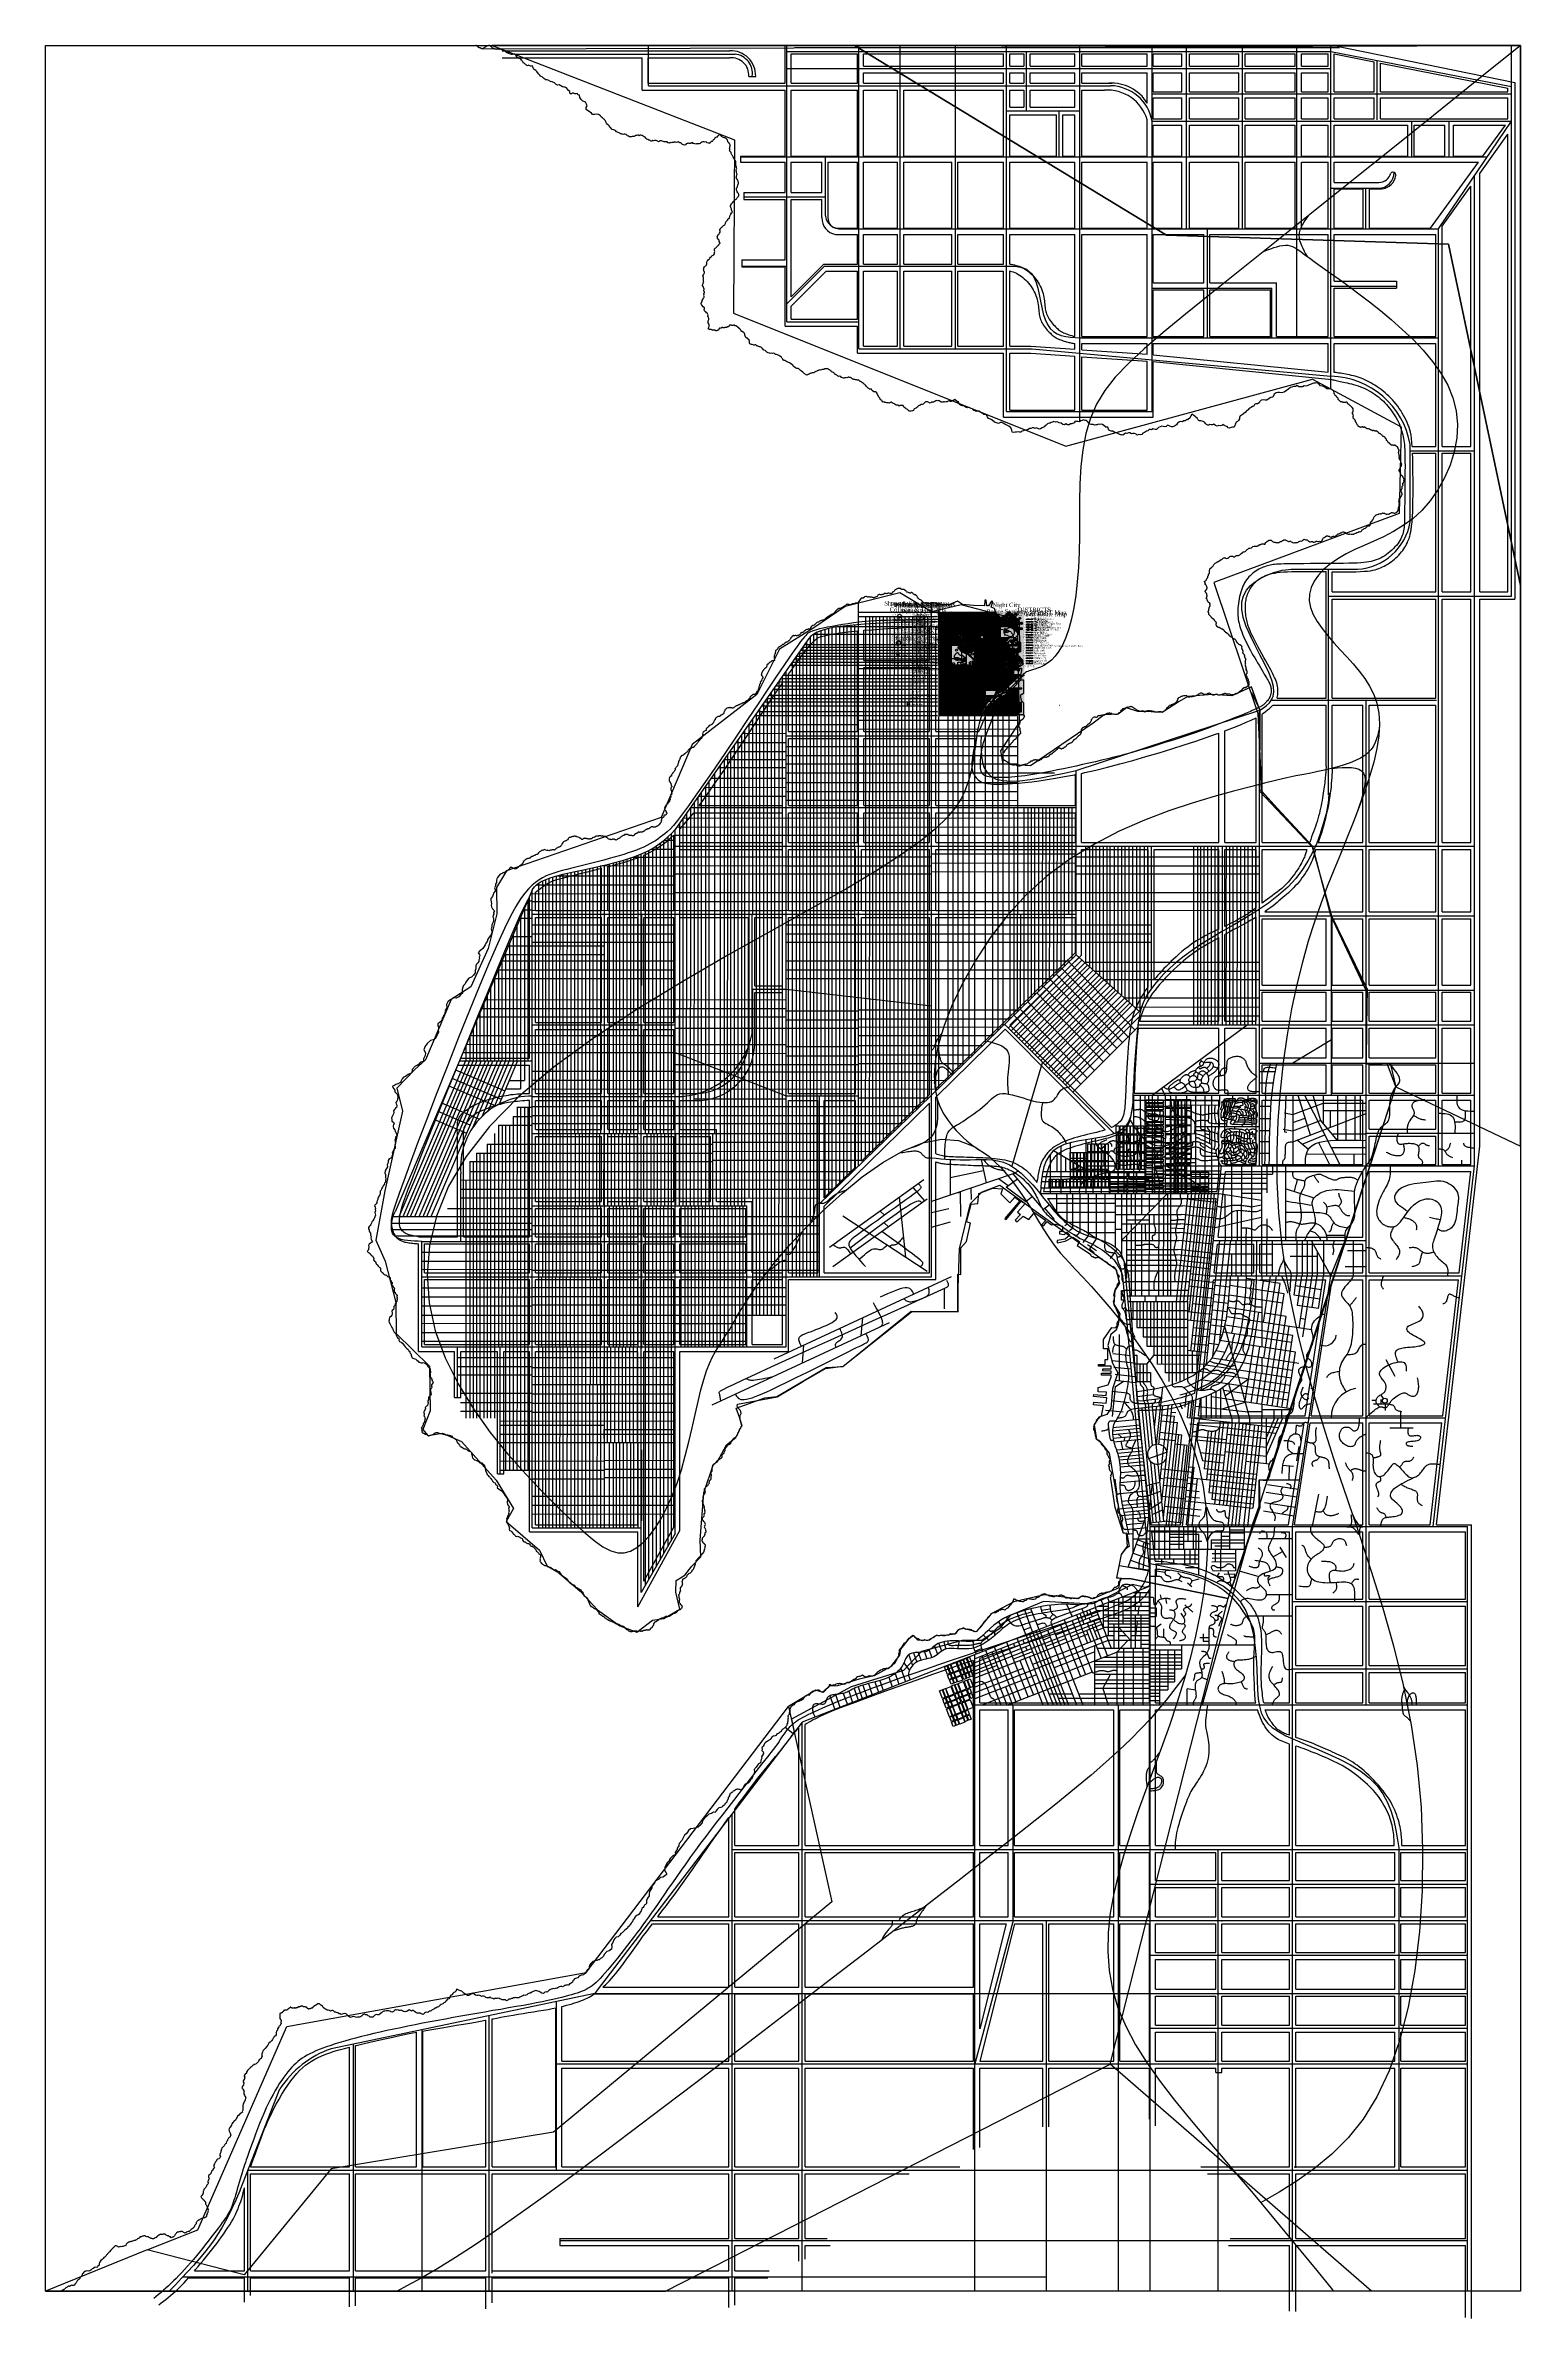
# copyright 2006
# Model space of a CAD drawing. Extents: x -15732 to 10897, y -24868 to 16165.
import ezdxf
from ezdxf.enums import TextEntityAlignment as Align

# ---------------------------------------------------------------- set-up
doc = ezdxf.new("R2010")
doc.units = 0
doc.header["$MEASUREMENT"] = 0
doc.linetypes.add('DASH_DOT_DOT', pattern=[0.0254, 0.009525, -0.003175, 0.001588, -0.003175, 0.001588, -0.003175, 0.003175])
doc.linetypes.add('DOTTED', pattern=[0.005, 0.0025, -0.0025])
for name, color, linetype in [('AIRPORT', 7, 'CONTINUOUS'), ('BLOCKS', 7, 'CONTINUOUS'), ('BLOCKS-OUTLINE', 7, 'CONTINUOUS'), ('BUILDINGS-OUTLINE', 7, 'CONTINUOUS'), ('BUS_ROUTE_KEY', 7, 'CONTINUOUS'), ('BUS_RTE-CITY_CENTER', 7, 'CONTINUOUS'), ('BUS_RTE-CITY_CENTER_UPPER_', 7, 'CONTINUOUS'), ('BUS_RTE-CORP_PLAZA_CHARTER', 7, 'CONTINUOUS'), ('BUS_RTE-OLD_DOWNTOWN', 7, 'CONTINUOUS'), ('BUS_RTE-SOUTH_NIGHT_CITY_E', 7, 'CONTINUOUS'), ('BUS_RTE-WESTERN_ADDITION', 7, 'CONTINUOUS'), ('CAMERAS', 7, 'CONTINUOUS'), ('CLUBS___NIGHT_LIFE', 7, 'CONTINUOUS'), ('COASTLINE', 7, 'CONTINUOUS'), ('COLLEGES___FINE_ARTS', 7, 'CONTINUOUS'), ('CORPORATIONS', 7, 'CONTINUOUS'), ('DATATERMS', 7, 'CONTINUOUS'), ('DISTRICTS', 7, 'CONTINUOUS'), ('DISTRICTS-TEXT', 7, 'CONTINUOUS'), ('GANGS', 7, 'CONTINUOUS'), ('GANGS-TEXT', 7, 'CONTINUOUS'), ('HIGHWAY', 7, 'CONTINUOUS'), ('HOTEL___LODGINGS', 7, 'CONTINUOUS'), ('MAP_BORDER', 7, 'CONTINUOUS'), ('NCART-A', 7, 'CONTINUOUS'), ('NCART-B', 7, 'CONTINUOUS'), ('NCART-C', 7, 'CONTINUOUS'), ('NCART-KEY', 7, 'CONTINUOUS'), ('NCART-STATIONS', 7, 'CONTINUOUS'), ('NCPD', 7, 'CONTINUOUS'), ('NCPD-TEXT', 7, 'CONTINUOUS'), ('PARKING___AV_FACILITIES', 7, 'CONTINUOUS'), ('PERFORMING_ARTS_SPORTS', 7, 'CONTINUOUS'), ('PUBLIC_SERVICES', 7, 'CONTINUOUS'), ('REGION-HEYWOOD', 7, 'CONTINUOUS'), ('REGION-SNC', 7, 'CONTINUOUS'), ('REGIONAL_MAP', 7, 'CONTINUOUS'), ('RESTAURANTS', 7, 'CONTINUOUS'), ('SHOPS___SERVICES', 7, 'CONTINUOUS'), ('STREETS', 7, 'CONTINUOUS'), ('STREETS-SPRAWL', 7, 'CONTINUOUS'), ('STREETS-SPRAWL-12M', 7, 'CONTINUOUS'), ('STREETS-SPRAWL-20M', 7, 'CONTINUOUS'), ('SUBURBS', 7, 'CONTINUOUS'), ('TEMP', 7, 'CONTINUOUS'), ('WATER', 7, 'CONTINUOUS')]:
    doc.layers.add(name, color=color, linetype=linetype)
doc.styles.add('TIMES_NEW_ROMAN', font='')
doc.styles.get('TIMES_NEW_ROMAN').set_extended_font_data('Times_New_Roman')

msp = doc.modelspace()

# ---------------------------------------------------------------- linework, layer by layer
at = {"layer": 'AIRPORT', "color": 251, "linetype": 'CONTINUOUS'}
for p, q in [((-1577, -5529), (127, -4306)), ((-74, -4450), (136, -4693)), ((36, -4499), (10, -4520)), ((22, -4381), (33, -4390)), ((33, -4390), (43, -4399)), ((53, -4483), (36, -4499)), ((43, -4399), (53, -4408)), ((53, -4408), (61, -4418)), ((64, -4470), (53, -4483)), ((61, -4418), (67, -4427)), ((70, -4458), (64, -4470)), ((67, -4427), (71, -4437)), ((72, -4447), (70, -4458)), ((71, -4437), (72, -4447)), ((-1517, -5879), (187, -4656)), ((-666, -4875), (-585, -4951)), ((-494, -4885), (-604, -4964)), ((-388, -4809), (-494, -4885)), ((-289, -4738), (-388, -4809)), ((-270, -4856), (-375, -4929)), ((-319, -4626), (-204, -5706)), ((-202, -4676), (-289, -4738)), ((-181, -4797), (-270, -4856)), ((-130, -4623), (-202, -4676)), ((-108, -4754), (-181, -4797)), ((-71, -4581), (-130, -4623)), ((-51, -4724), (-108, -4754)), ((-25, -4547), (-71, -4581)), ((-8, -4706), (-51, -4724)), ((10, -4520), (-25, -4547)), ((25, -4698), (-8, -4706)), ((49, -4699), (25, -4698)), ((66, -4705), (49, -4699)), ((79, -4714), (66, -4705)), ((89, -4726), (79, -4714)), ((-1336, -4961), (183, -5961)), ((-1075, -5304), (-1131, -5347)), ((-1003, -5252), (-1075, -5304)), ((-905, -5318), (-1054, -5431)), ((-917, -5190), (-1003, -5252)), ((-819, -5120), (-917, -5190)), ((-760, -5210), (-905, -5318)), ((-714, -5044), (-819, -5120)), ((-622, -5108), (-760, -5210)), ((-604, -4964), (-714, -5044)), ((-544, -5308), (-632, -5244)), ((-493, -5013), (-622, -5108)), ((-593, -5086), (-512, -5158)), ((-458, -5371), (-544, -5308)), ((-375, -4929), (-493, -5013)), ((-1511, -5481), (-1497, -5492)), ((-1497, -5492), (-1483, -5502)), ((-1483, -5502), (-1469, -5511)), ((-1469, -5511), (-1455, -5520)), ((-1455, -5520), (-1441, -5527)), ((-1441, -5527), (-1428, -5533)), ((-1428, -5533), (-1414, -5537)), ((-1414, -5537), (-1400, -5540)), ((-1400, -5540), (-1387, -5539)), ((-1387, -5539), (-1373, -5538)), ((-1373, -5538), (-1360, -5535)), ((-1360, -5535), (-1347, -5532)), ((-1347, -5532), (-1334, -5530)), ((-1334, -5530), (-1321, -5529)), ((-1321, -5529), (-1308, -5530)), ((-1308, -5530), (-1296, -5533)), ((-1296, -5533), (-1283, -5540)), ((-1283, -5540), (-1271, -5550)), ((-1271, -5550), (-1258, -5563)), ((-1258, -5563), (-1246, -5577)), ((-1246, -5577), (-1233, -5594)), ((-1233, -5594), (-1221, -5612)), ((-1223, -5440), (-1230, -5466)), ((-1230, -5466), (-1228, -5492)), ((-1228, -5492), (-1217, -5522)), ((-1204, -5413), (-1223, -5440)), ((-1221, -5612), (-1209, -5630)), ((-1217, -5522), (-1198, -5556)), ((-1209, -5630), (-1197, -5649)), ((-1054, -5431), (-1205, -5545)), ((-1174, -5382), (-1204, -5413)), ((-1198, -5556), (-1172, -5594)), ((-1131, -5347), (-1174, -5382)), ((-1172, -5594), (-1141, -5636)), ((-1141, -5636), (-1104, -5681)), ((-1104, -5681), (-1063, -5728)), ((-1063, -5728), (-1020, -5778)), ((-1045, -5750), (-1012, -5720)), ((-1012, -5720), (-979, -5691)), ((-979, -5691), (-947, -5663)), ((-947, -5663), (-916, -5637)), ((-916, -5637), (-886, -5614)), ((-886, -5614), (-857, -5594)), ((-857, -5594), (-830, -5578)), ((-830, -5578), (-805, -5566)), ((-805, -5566), (-782, -5560)), ((-782, -5560), (-760, -5557)), ((-760, -5557), (-741, -5558)), ((-741, -5558), (-723, -5560)), ((-723, -5560), (-705, -5564)), ((-705, -5564), (-689, -5567)), ((-689, -5567), (-673, -5570)), ((-673, -5570), (-658, -5570)), ((-658, -5570), (-643, -5567)), ((-643, -5567), (-627, -5561)), ((-627, -5561), (-612, -5552)), ((-612, -5552), (-597, -5542)), ((-597, -5542), (-582, -5530)), ((-582, -5530), (-566, -5516)), ((-566, -5516), (-551, -5502)), ((-551, -5502), (-536, -5488)), ((-494, -5515), (-487, -5510)), ((-487, -5510), (-480, -5504)), ((-480, -5504), (-474, -5499)), ((-474, -5499), (-467, -5495)), ((-467, -5495), (-460, -5491)), ((-460, -5491), (-452, -5487)), ((-374, -5433), (-458, -5371)), ((-452, -5487), (-445, -5485)), ((-445, -5485), (-437, -5483)), ((-437, -5483), (-429, -5483)), ((-429, -5483), (-421, -5483)), ((-421, -5483), (-412, -5483)), ((-412, -5483), (-403, -5483)), ((-403, -5483), (-393, -5482)), ((-393, -5482), (-382, -5479)), ((-382, -5479), (-371, -5475)), ((-293, -5491), (-374, -5433)), ((-371, -5475), (-359, -5469)), ((-359, -5469), (-347, -5459)), ((-347, -5459), (-333, -5448)), ((-333, -5448), (-319, -5434)), ((-319, -5434), (-304, -5418)), ((-304, -5418), (-289, -5401)), ((-218, -5547), (-293, -5491)), ((-289, -5401), (-274, -5383)), ((-274, -5383), (-258, -5365)), ((-258, -5365), (-242, -5345)), ((-149, -5597), (-218, -5547)), ((-88, -5643), (-149, -5597)), ((-36, -5682), (-88, -5643)), ((7, -5715), (-36, -5682)), ((41, -5742), (7, -5715)), ((66, -5763), (41, -5742)), ((-2577, -7542), (625, -6056)), ((-1020, -5778), (-975, -5828)), ((-975, -5828), (-928, -5879)), ((61, -5881), (70, -5873)), ((84, -5780), (66, -5763)), ((70, -5873), (78, -5866)), ((78, -5866), (86, -5858)), ((97, -5793), (84, -5780)), ((86, -5858), (93, -5851)), ((93, -5851), (99, -5843)), ((104, -5804), (97, -5793)), ((99, -5843), (103, -5836)), ((103, -5836), (107, -5828)), ((108, -5813), (104, -5804)), ((107, -5828), (108, -5821)), ((108, -5821), (108, -5813)), ((548, -6142), (541, -6129)), ((555, -6154), (548, -6142)), ((561, -6167), (555, -6154)), ((-759, -6579), (-785, -6532)), ((-596, -6401), (-661, -6431)), ((-532, -6372), (-596, -6401)), ((-469, -6345), (-532, -6372)), ((-410, -6320), (-469, -6345)), ((-353, -6299), (-410, -6320)), ((-301, -6281), (-353, -6299)), ((-254, -6269), (-301, -6281)), ((-213, -6262), (-254, -6269)), ((-240, -6458), (-227, -6468)), ((-227, -6468), (-215, -6479)), ((-215, -6479), (-201, -6489)), ((-178, -6261), (-213, -6262)), ((-201, -6489), (-187, -6497)), ((-187, -6497), (-171, -6504)), ((-150, -6266), (-178, -6261)), ((-171, -6574), (62, -6469)), ((-171, -6504), (-153, -6510)), ((-153, -6510), (-134, -6513)), ((-126, -6276), (-150, -6266)), ((-134, -6513), (-111, -6513)), ((-107, -6291), (-126, -6276)), ((-111, -6513), (-86, -6511)), ((-91, -6308), (-107, -6291)), ((-78, -6328), (-91, -6308)), ((-86, -6511), (-59, -6505)), ((-66, -6350), (-78, -6328)), ((-55, -6372), (-66, -6350)), ((-59, -6505), (-31, -6498)), ((-31, -6498), (-2, -6489)), ((-2, -6489), (27, -6480)), ((27, -6480), (56, -6469)), ((56, -6469), (83, -6458)), ((62, -6469), (239, -6389)), ((83, -6458), (108, -6447)), ((108, -6447), (130, -6437)), ((130, -6437), (150, -6428)), ((150, -6428), (167, -6418)), ((167, -6418), (182, -6409)), ((182, -6409), (194, -6400)), ((194, -6400), (204, -6390)), ((204, -6390), (212, -6379)), ((214, -6265), (211, -6248)), ((212, -6379), (217, -6368)), ((217, -6281), (214, -6265)), ((220, -6297), (217, -6281)), ((217, -6368), (221, -6355)), ((222, -6313), (220, -6297)), ((221, -6355), (223, -6342)), ((223, -6328), (222, -6313)), ((223, -6342), (223, -6328)), ((239, -6389), (370, -6330)), ((370, -6330), (460, -6288)), ((460, -6288), (518, -6260)), ((493, -6272), (493, -6641)), ((518, -6260), (550, -6242)), ((550, -6242), (566, -6230)), ((566, -6179), (561, -6167)), ((570, -6190), (566, -6179)), ((566, -6230), (571, -6221)), ((572, -6201), (570, -6190)), ((571, -6221), (573, -6212)), ((573, -6212), (572, -6201)), ((-3698, -8372), (-496, -6887)), ((-1752, -6988), (-1715, -6973)), ((-1715, -6973), (-1676, -6956)), ((-1676, -6956), (-1638, -6939)), ((-1638, -6939), (-1600, -6921)), ((-1600, -6921), (-1564, -6903)), ((-1564, -6903), (-1531, -6885)), ((-1531, -6885), (-1502, -6866)), ((-1502, -6866), (-1477, -6848)), ((-1477, -6848), (-1458, -6831)), ((-1463, -6723), (-1473, -6709)), ((-1453, -6738), (-1463, -6723)), ((-1458, -6831), (-1446, -6814)), ((-1445, -6752), (-1453, -6738)), ((-1446, -6814), (-1439, -6798)), ((-1439, -6767), (-1445, -6752)), ((-1437, -6782), (-1439, -6767)), ((-1439, -6798), (-1437, -6782)), ((-1168, -7025), (-799, -6858)), ((-983, -6802), (-1013, -7127)), ((-799, -6858), (-462, -6705)), ((-733, -6625), (-759, -6579)), ((-708, -6670), (-733, -6625)), ((-685, -6713), (-708, -6670)), ((-665, -6754), (-685, -6713)), ((-667, -6966), (-655, -6959)), ((-647, -6791), (-665, -6754)), ((-655, -6959), (-644, -6951)), ((-633, -6825), (-647, -6791)), ((-644, -6951), (-634, -6942)), ((-634, -6942), (-626, -6930)), ((-624, -6855), (-633, -6825)), ((-626, -6930), (-620, -6917)), ((-619, -6880), (-624, -6855)), ((-620, -6917), (-618, -6900)), ((-618, -6900), (-619, -6880)), ((-462, -6705), (-171, -6574)), ((-2298, -7537), (-1933, -7371)), ((-2131, -7183), (-2127, -7168)), ((-2131, -7200), (-2131, -7183)), ((-2128, -7217), (-2131, -7200)), ((-2122, -7235), (-2128, -7217)), ((-2127, -7168), (-2120, -7154)), ((-2115, -7254), (-2122, -7235)), ((-2120, -7154), (-2109, -7141)), ((-2106, -7274), (-2115, -7254)), ((-2109, -7141), (-2095, -7129)), ((-2096, -7294), (-2106, -7274)), ((-2085, -7314), (-2096, -7294)), ((-2095, -7129), (-2077, -7117)), ((-2077, -7117), (-2057, -7107)), ((-2045, -7295), (-2069, -7617)), ((-2057, -7107), (-2034, -7096)), ((-2034, -7096), (-2009, -7086)), ((-2009, -7086), (-1982, -7075)), ((-1982, -7075), (-1954, -7064)), ((-1954, -7064), (-1924, -7053)), ((-1933, -7371), (-1551, -7198)), ((-1924, -7053), (-1892, -7042)), ((-1892, -7042), (-1859, -7029)), ((-1859, -7029), (-1825, -7016)), ((-1825, -7016), (-1789, -7003)), ((-1789, -7003), (-1752, -6988)), ((-1551, -7198), (-1168, -7025)), ((-1469, -7292), (-1468, -7281)), ((-1468, -7302), (-1469, -7292)), ((-1468, -7281), (-1466, -7271)), ((-1466, -7313), (-1468, -7302)), ((-1466, -7271), (-1460, -7261)), ((-1463, -7323), (-1466, -7313)), ((-1459, -7334), (-1463, -7323)), ((-1460, -7261), (-1452, -7251)), ((-1452, -7251), (-1441, -7241)), ((-1441, -7241), (-1427, -7231)), ((-1427, -7231), (-1412, -7221)), ((-1412, -7221), (-1396, -7211)), ((-1396, -7211), (-1381, -7199)), ((-1382, -7016), (-1393, -6993)), ((-1371, -7038), (-1382, -7016)), ((-1381, -7199), (-1367, -7187)), ((-1361, -7061), (-1371, -7038)), ((-1367, -7187), (-1356, -7173)), ((-1353, -7082), (-1361, -7061)), ((-1356, -7173), (-1348, -7158)), ((-1347, -7103), (-1353, -7082)), ((-1348, -7158), (-1344, -7141)), ((-1344, -7123), (-1347, -7103)), ((-1344, -7141), (-1344, -7123)), ((-1243, -7418), (-1160, -7377)), ((-1160, -7377), (-1088, -7341)), ((-1088, -7341), (-1029, -7312)), ((-1029, -7312), (-981, -7288)), ((-981, -7288), (-945, -7268)), ((-945, -7268), (-917, -7253)), ((-915, -7103), (-925, -7086)), ((-917, -7253), (-898, -7240)), ((-906, -7119), (-915, -7103)), ((-896, -7136), (-906, -7119)), ((-898, -7240), (-885, -7228)), ((-889, -7151), (-896, -7136)), ((-882, -7166), (-889, -7151)), ((-885, -7228), (-878, -7217)), ((-877, -7181), (-882, -7166)), ((-878, -7217), (-875, -7206)), ((-875, -7194), (-877, -7181)), ((-875, -7206), (-875, -7194)), ((-2913, -7819), (-2630, -7689)), ((-2630, -7689), (-2298, -7537)), ((-2077, -7832), (-1973, -7781)), ((-1973, -7781), (-1866, -7728)), ((-1866, -7728), (-1757, -7674)), ((-1757, -7674), (-1648, -7619)), ((-1648, -7619), (-1539, -7566)), ((-1539, -7566), (-1435, -7514)), ((-1435, -7514), (-1335, -7464)), ((-1335, -7464), (-1243, -7418)), ((-3570, -8153), (-3565, -8141)), ((-3567, -8163), (-3570, -8153)), ((-3564, -8175), (-3567, -8163)), ((-3565, -8141), (-3543, -8123)), ((-3560, -8189), (-3564, -8175)), ((-3557, -8205), (-3560, -8189)), ((-3553, -8222), (-3557, -8205)), ((-3543, -8123), (-3498, -8097)), ((-3498, -8097), (-3420, -8057)), ((-3420, -8057), (-3302, -8000)), ((-3302, -8000), (-3136, -7922)), ((-3280, -8178), (-3268, -8199)), ((-3268, -8199), (-3255, -8218)), ((-3136, -7922), (-2913, -7819)), ((-3077, -7897), (-3068, -7903)), ((-3068, -7903), (-3058, -7910)), ((-3058, -7910), (-3047, -7915)), ((-3047, -7915), (-3034, -7920)), ((-3034, -7920), (-3019, -7924)), ((-3019, -7924), (-3000, -7926)), ((-3000, -7926), (-2977, -7927)), ((-2977, -7927), (-2950, -7926)), ((-2950, -7926), (-2917, -7923)), ((-2917, -7923), (-2880, -7918)), ((-2917, -8224), (-2853, -8198)), ((-2880, -7918), (-2839, -7911)), ((-2853, -8198), (-2784, -8169)), ((-2839, -7911), (-2795, -7903)), ((-2795, -7903), (-2748, -7894)), ((-2784, -8169), (-2710, -8136)), ((-2748, -7894), (-2699, -7884)), ((-2710, -8136), (-2632, -8100)), ((-2699, -7884), (-2649, -7873)), ((-2649, -7873), (-2598, -7862)), ((-2632, -8100), (-2549, -8061)), ((-2549, -8061), (-2462, -8019)), ((-2462, -8019), (-2371, -7976)), ((-2371, -7976), (-2277, -7930)), ((-2277, -7930), (-2179, -7882)), ((-2179, -7882), (-2077, -7832)), ((-3550, -8240), (-3553, -8222)), ((-3547, -8260), (-3550, -8240)), ((-3544, -8279), (-3547, -8260)), ((-3541, -8299), (-3544, -8279)), ((-3255, -8218), (-3240, -8236)), ((-3240, -8236), (-3224, -8252)), ((-3224, -8252), (-3204, -8265)), ((-3204, -8265), (-3180, -8275)), ((-3180, -8275), (-3151, -8279)), ((-3151, -8279), (-3116, -8279)), ((-3116, -8279), (-3075, -8273)), ((-3075, -8273), (-3028, -8262)), ((-3028, -8262), (-2976, -8245)), ((-2976, -8245), (-2917, -8224))]:
    msp.add_line(p, q, dxfattribs=at)
at = {"layer": 'BLOCKS', "color": 12, "linetype": 'CONTINUOUS'}
for p, q in [((396, 5443), (396, 5443)), ((396, 5443), (401, 5442)), ((396, 5443), (396, 5443)), ((396, 5443), (401, 5442)), ((396, 5431), (399, 5431)), ((396, 5431), (399, 5431)), ((399, 5431), (403, 5431)), ((399, 5431), (403, 5431)), ((401, 5442), (406, 5442)), ((401, 5442), (406, 5442)), ((403, 5431), (406, 5430)), ((403, 5431), (406, 5430)), ((406, 5442), (410, 5441)), ((406, 5442), (410, 5441)), ((406, 5430), (410, 5430)), ((406, 5430), (410, 5430)), ((410, 5441), (415, 5441)), ((410, 5441), (415, 5441)), ((410, 5430), (413, 5429)), ((410, 5430), (413, 5429)), ((413, 5429), (416, 5427)), ((413, 5429), (416, 5427)), ((415, 5441), (419, 5439)), ((415, 5441), (419, 5439)), ((416, 5427), (420, 5425)), ((416, 5427), (420, 5425)), ((419, 5439), (423, 5438)), ((419, 5439), (423, 5438)), ((420, 5425), (423, 5423)), ((420, 5425), (423, 5423)), ((423, 5438), (426, 5436)), ((423, 5438), (426, 5436)), ((423, 5423), (426, 5419)), ((423, 5423), (426, 5419)), ((426, 5436), (429, 5433)), ((426, 5436), (429, 5433)), ((426, 5419), (429, 5416)), ((426, 5419), (429, 5416)), ((429, 5433), (431, 5430)), ((429, 5433), (431, 5430)), ((429, 5416), (431, 5412)), ((429, 5416), (431, 5412)), ((431, 5430), (434, 5427)), ((431, 5430), (434, 5427)), ((431, 5412), (434, 5409)), ((431, 5412), (434, 5409)), ((434, 5427), (436, 5424)), ((434, 5427), (436, 5424)), ((434, 5409), (437, 5405)), ((434, 5409), (437, 5405)), ((436, 5424), (438, 5420)), ((436, 5424), (438, 5420)), ((437, 5405), (440, 5401)), ((437, 5405), (440, 5401)), ((438, 5420), (440, 5417)), ((438, 5420), (440, 5417)), ((440, 5417), (442, 5414)), ((440, 5417), (442, 5414)), ((440, 5401), (443, 5398)), ((440, 5401), (443, 5398)), ((442, 5414), (445, 5411)), ((442, 5414), (445, 5411)), ((443, 5398), (446, 5396)), ((443, 5398), (446, 5396)), ((445, 5411), (448, 5408)), ((445, 5411), (448, 5408)), ((446, 5396), (450, 5394)), ((446, 5396), (450, 5394)), ((448, 5408), (451, 5405)), ((448, 5408), (451, 5405)), ((450, 5394), (453, 5392)), ((450, 5394), (453, 5392)), ((451, 5405), (454, 5403)), ((451, 5405), (454, 5403)), ((453, 5392), (457, 5390)), ((453, 5392), (457, 5390)), ((454, 5403), (458, 5401)), ((454, 5403), (458, 5401)), ((457, 5390), (460, 5389)), ((457, 5390), (460, 5389)), ((458, 5401), (461, 5399)), ((458, 5401), (461, 5399)), ((460, 5389), (464, 5388)), ((460, 5389), (464, 5388)), ((461, 5399), (465, 5398)), ((461, 5399), (465, 5398)), ((464, 5388), (465, 5388)), ((464, 5388), (465, 5388)), ((476, 5466), (478, 5464)), ((476, 5466), (478, 5464)), ((476, 5452), (480, 5448)), ((476, 5452), (480, 5448)), ((478, 5464), (482, 5460)), ((478, 5464), (482, 5460)), ((480, 5448), (485, 5445)), ((480, 5448), (485, 5445)), ((482, 5460), (486, 5457)), ((482, 5460), (486, 5457)), ((485, 5445), (489, 5441)), ((485, 5445), (489, 5441)), ((486, 5457), (491, 5454)), ((486, 5457), (491, 5454)), ((489, 5441), (494, 5438)), ((489, 5441), (494, 5438)), ((491, 5454), (496, 5450)), ((491, 5454), (496, 5450)), ((494, 5438), (500, 5435)), ((494, 5438), (500, 5435)), ((496, 5450), (502, 5448)), ((496, 5450), (502, 5448)), ((500, 5435), (506, 5432)), ((500, 5435), (506, 5432)), ((502, 5448), (509, 5445)), ((502, 5448), (509, 5445)), ((506, 5432), (513, 5430)), ((506, 5432), (513, 5430)), ((509, 5445), (516, 5443)), ((509, 5445), (516, 5443)), ((513, 5430), (521, 5429)), ((513, 5430), (521, 5429)), ((516, 5443), (525, 5442)), ((516, 5443), (525, 5442)), ((521, 5429), (530, 5427)), ((521, 5429), (530, 5427)), ((525, 5442), (534, 5441)), ((525, 5442), (534, 5441)), ((530, 5427), (539, 5427)), ((530, 5427), (539, 5427)), ((534, 5441), (543, 5440)), ((534, 5441), (543, 5440)), ((539, 5427), (548, 5427)), ((539, 5427), (548, 5427)), ((543, 5440), (554, 5440)), ((543, 5440), (554, 5440)), ((554, 5440), (564, 5441)), ((554, 5440), (564, 5441)), ((559, 5427), (560, 5428)), ((559, 5427), (560, 5428)), ((560, 5428), (570, 5429)), ((560, 5428), (570, 5429)), ((564, 5441), (574, 5443)), ((564, 5441), (574, 5443)), ((570, 5429), (581, 5431)), ((570, 5429), (581, 5431)), ((574, 5443), (584, 5446)), ((574, 5443), (584, 5446)), ((581, 5431), (591, 5434)), ((581, 5431), (591, 5434)), ((584, 5446), (594, 5449)), ((584, 5446), (594, 5449)), ((591, 5434), (601, 5438)), ((591, 5434), (601, 5438)), ((594, 5449), (603, 5453)), ((594, 5449), (603, 5453)), ((601, 5438), (610, 5443)), ((601, 5438), (610, 5443)), ((603, 5453), (611, 5458)), ((603, 5453), (611, 5458)), ((610, 5443), (613, 5445)), ((610, 5443), (613, 5445)), ((611, 5458), (619, 5464)), ((611, 5458), (619, 5464)), ((619, 5464), (627, 5470)), ((619, 5464), (627, 5470)), ((624, 5453), (627, 5455)), ((624, 5453), (627, 5455)), ((627, 5470), (634, 5476)), ((627, 5470), (634, 5476)), ((627, 5455), (635, 5461)), ((627, 5455), (635, 5461)), ((634, 5476), (641, 5482)), ((634, 5476), (641, 5482)), ((635, 5461), (643, 5467)), ((635, 5461), (643, 5467)), ((641, 5482), (648, 5487)), ((641, 5482), (648, 5487)), ((643, 5467), (651, 5473)), ((643, 5467), (651, 5473)), ((648, 5487), (655, 5492)), ((648, 5487), (655, 5492)), ((651, 5473), (659, 5478)), ((651, 5473), (659, 5478)), ((655, 5492), (662, 5496)), ((655, 5492), (662, 5496)), ((659, 5478), (668, 5483)), ((659, 5478), (668, 5483)), ((662, 5496), (669, 5499)), ((662, 5496), (669, 5499)), ((668, 5483), (677, 5487)), ((668, 5483), (677, 5487)), ((669, 5499), (676, 5501)), ((669, 5499), (676, 5501)), ((676, 5501), (683, 5503)), ((676, 5501), (683, 5503)), ((677, 5487), (687, 5490)), ((677, 5487), (687, 5490)), ((683, 5503), (690, 5504)), ((683, 5503), (690, 5504)), ((687, 5490), (697, 5492)), ((687, 5490), (697, 5492)), ((690, 5504), (698, 5505)), ((690, 5504), (698, 5505)), ((697, 5492), (705, 5493)), ((697, 5492), (705, 5493)), ((698, 5505), (705, 5505)), ((698, 5505), (705, 5505)), ((705, 5505), (712, 5505)), ((705, 5505), (712, 5505)), ((712, 5505), (719, 5505)), ((712, 5505), (719, 5505)), ((716, 5493), (717, 5493)), ((716, 5493), (717, 5493)), ((717, 5493), (727, 5492)), ((717, 5493), (727, 5492)), ((719, 5505), (727, 5505)), ((719, 5505), (727, 5505)), ((727, 5505), (734, 5504)), ((727, 5505), (734, 5504)), ((727, 5492), (737, 5491)), ((727, 5492), (737, 5491)), ((734, 5504), (741, 5503)), ((734, 5504), (741, 5503)), ((735, 5357), (749, 5357)), ((737, 5491), (746, 5488)), ((737, 5491), (746, 5488)), ((741, 5503), (748, 5501)), ((741, 5503), (748, 5501)), ((746, 5488), (754, 5485)), ((746, 5488), (754, 5485)), ((748, 5501), (755, 5499)), ((748, 5501), (755, 5499)), ((754, 5485), (762, 5481)), ((754, 5485), (762, 5481)), ((755, 5499), (761, 5497)), ((755, 5499), (761, 5497)), ((761, 5497), (768, 5494)), ((761, 5497), (768, 5494)), ((762, 5481), (769, 5476)), ((762, 5481), (769, 5476)), ((767, 5357), (826, 5357)), ((767, 5357), (826, 5357)), ((767, 5341), (826, 5341)), ((767, 5341), (826, 5341)), ((768, 5494), (768, 5493)), ((768, 5494), (768, 5493)), ((769, 5476), (775, 5471)), ((769, 5476), (775, 5471)), ((775, 5471), (781, 5466)), ((775, 5471), (781, 5466)), ((776, 5487), (776, 5487)), ((776, 5487), (783, 5482)), ((776, 5487), (776, 5487)), ((776, 5487), (783, 5482)), ((781, 5466), (787, 5460)), ((781, 5466), (787, 5460)), ((783, 5482), (789, 5477)), ((783, 5482), (789, 5477)), ((787, 5460), (791, 5456)), ((787, 5460), (791, 5456)), ((789, 5477), (795, 5471)), ((789, 5477), (795, 5471)), ((795, 5471), (800, 5465)), ((795, 5471), (800, 5465)), ((801, 5441), (844, 5400)), ((801, 5441), (844, 5400)), ((811, 5451), (854, 5410)), ((811, 5451), (854, 5410)), ((897, 5526), (897, 5505)), ((897, 5487), (897, 5428)), ((897, 5487), (897, 5428)), ((914, 5524), (914, 5505)), ((914, 5487), (914, 5428)), ((914, 5487), (914, 5428)), ((956, 5409), (998, 5451)), ((956, 5409), (998, 5451)), ((968, 5397), (1010, 5439)), ((968, 5397), (1010, 5439)), ((983, 5358), (1043, 5358)), ((983, 5358), (1043, 5358)), ((984, 5341), (1043, 5341)), ((984, 5341), (1043, 5341)), ((802, 5257), (844, 5299)), ((802, 5257), (844, 5299)), ((814, 5245), (856, 5287)), ((814, 5245), (856, 5287)), ((897, 5271), (897, 5211)), ((897, 5271), (897, 5211)), ((914, 5271), (914, 5211)), ((914, 5271), (914, 5211)), ((957, 5289), (999, 5248)), ((957, 5289), (999, 5248)), ((966, 5300), (1009, 5258)), ((966, 5300), (1009, 5258))]:
    msp.add_line(p, q, dxfattribs=at)
for points in [[(1422, 5931), (1399, 6001), (1340, 6025), (1370, 6125), (1346, 6134), (1294, 6047), (1262, 6049), (1250, 6152), (1226, 6151), (1218, 6050), (1019, 6053), (825, 6076), (731, 6133), (574, 6066), (397, 6069), (397, 5931)], [(471, 5931), (1422, 5931)], [(1512, 5777), (1512, 5809), (1401, 5919), (1401, 5922), (1423, 5922), (1509, 5838), (1527, 5841), (1619, 5894), (1638, 5894), (1521, 5777)], [(1401, 5730), (1401, 5795), (1499, 5795), (1499, 5754), (1475, 5730)], [(1510, 5472), (1510, 5677), (1701, 5677), (1830, 5549), (1830, 5566), (1720, 5676), (1764, 5720), (1820, 5664), (1829, 5673), (1772, 5729), (1791, 5748), (1827, 5712), (1827, 5729), (1672, 5884), (1663, 5875), (1699, 5839), (1627, 5767), (1583, 5812), (1664, 5894), (1730, 5894), (1749, 5874), (1792, 5915), (1817, 5889), (1773, 5848), (1812, 5807), (1855, 5848), (1877, 5825), (1834, 5784), (1846, 5772), (1846, 5749), (1903, 5749), (1903, 5717), (1846, 5717), (1846, 5653), (1903, 5653), (1903, 5624), (1846, 5624), (1846, 5544), (1774, 5472)], [(1510, 5739), (1510, 5689), (1602, 5689), (1602, 5775), (1574, 5803)], [(1153, 5446), (1153, 5527), (1218, 5527), (1218, 5472), (1193, 5446)], [(1243, 5536), (1243, 5608), (1320, 5608), (1320, 5574), (1283, 5536)], [(1271, 5340), (1271, 5498), (1281, 5509), (1390, 5409), (1390, 5340)], [(1557, 5340), (1557, 5376), (1601, 5376), (1613, 5366), (1613, 5340)], [(1747, 4803), (1747, 4897), (1796, 4897), (1796, 4926), (1767, 4983), (1875, 5086), (1833, 5129), (1806, 5104), (1766, 5145), (1721, 5145), (1721, 5240), (1856, 5240), (1856, 5355), (1803, 5355), (1790, 5341), (1622, 5341), (1622, 5371), (1685, 5437), (1799, 5437), (1872, 5370), (1872, 5221), (1755, 5184), (1797, 5146), (1839, 5146), (1909, 5073), (1909, 4986), (1811, 4925), (1811, 4897), (1811, 4880), (1861, 4880), (1860, 4925), (1889, 4925), (1889, 4881), (1870, 4803), (1811, 4803)], [(1674, 5253), (1674, 5331), (1796, 5331), (1810, 5345), (1847, 5345), (1847, 5253)], [(1239, 4427), (1239, 4527), (1445, 4527), (1445, 4455), (1398, 4427)], [(1827, 4306), (1827, 4554), (1897, 4554), (1897, 4566), (1732, 4566), (1878, 4713), (1922, 4713), (1922, 4469), (1867, 4429), (1885, 4340), (1925, 4298), (1925, 4084), (1827, 4084), (1827, 4137), (1886, 4137), (1886, 4306)]]:
    msp.add_lwpolyline(points, close=True, dxfattribs=at)
for points in [[(396, 5443), (396, 5526), (465, 5526), (465, 5398)], [(396, 5443), (396, 5526), (465, 5526), (465, 5398)], [(465, 5388), (465, 5357), (396, 5357), (396, 5431)], [(465, 5388), (465, 5357), (396, 5357), (396, 5431)], [(476, 5466), (476, 5526), (799, 5526), (768, 5493)], [(476, 5466), (476, 5526), (799, 5526), (768, 5493)], [(476, 5452), (476, 5398), (548, 5398), (548, 5427)], [(476, 5452), (476, 5398), (548, 5398), (548, 5427)], [(559, 5427), (559, 5398), (613, 5398), (613, 5445)], [(559, 5427), (559, 5398), (613, 5398), (613, 5445)], [(624, 5453), (624, 5424), (705, 5424), (705, 5493)], [(624, 5453), (624, 5424), (705, 5424), (705, 5493)], [(896, 5193), (1033, 5061), (1033, 4979), (626, 4980), (626, 5341), (749, 5341)], [(896, 5193), (1033, 5061), (1033, 4979), (626, 4980), (626, 5341), (749, 5341)], [(716, 5493), (716, 5424), (768, 5424)], [(716, 5493), (716, 5424), (768, 5424)], [(763, 5415), (716, 5415), (716, 5357), (749, 5357)], [(763, 5415), (716, 5415), (716, 5357), (749, 5357)], [(776, 5487), (816, 5526), (897, 5526), (897, 5505)], [(776, 5487), (816, 5526), (897, 5526), (897, 5505)], [(914, 5505), (914, 5524), (1064, 5524), (1064, 5446), (1028, 5446)], [(914, 5505), (914, 5524), (1064, 5524), (1064, 5446), (1028, 5446)], [(1034, 5437), (1183, 5437), (1056, 5308)], [(1034, 5437), (1183, 5437), (1056, 5308)], [(1625, 5374), (1600, 5396), (1673, 5472)], [(1033, 5259), (1033, 5078), (917, 5193)], [(1033, 5259), (1033, 5078), (917, 5193)], [(1676, 5068), (1587, 5068), (1587, 5132), (1669, 5132), (1726, 5077)], [(1676, 5068), (1587, 5068), (1587, 5132), (1669, 5132), (1726, 5077)], [(1663, 5058), (1587, 5058), (1587, 4983), (1654, 4983)], [(1663, 5058), (1587, 5058), (1587, 4983), (1654, 4983)], [(1662, 4972), (1587, 4972), (1587, 4919), (1690, 4919), (1690, 4953)], [(1662, 4972), (1587, 4972), (1587, 4919), (1690, 4919), (1690, 4953)], [(1699, 4950), (1699, 4919), (1778, 4919), (1756, 4967)], [(1699, 4950), (1699, 4919), (1778, 4919), (1756, 4967)], [(1775, 5003), (1823, 5048), (1795, 5078), (1765, 5050)], [(1775, 5003), (1823, 5048), (1795, 5078), (1765, 5050)]]:
    msp.add_lwpolyline(points, dxfattribs=at)
for centre, radius in [((905, 5349), 60.9), ((1711, 5014), 54.6)]:
    msp.add_circle(centre, radius, dxfattribs=at)
for centre, radius, start, end in [((905, 5349), 156, 155.225, 177.1405), ((905, 5349), 156, 155.225, 177.1405), ((905, 5349), 156, 182.8594, 266.6593), ((905, 5349), 156, 182.8594, 266.6593), ((905, 5349), 138, 138.4489, 176.7079), ((905, 5349), 138, 138.4489, 176.7079), ((905, 5349), 138, 183.2363, 221.8571), ((905, 5349), 138, 183.2363, 221.8571), ((905, 5349), 156, 136.8328, 151.3866), ((905, 5349), 156, 136.8328, 151.3866), ((905, 5349), 156, 92.8596, 132.1398), ((905, 5349), 156, 92.8596, 132.1398), ((905, 5349), 138, 93.2364, 132.5978), ((905, 5349), 138, 93.2364, 132.5978), ((905, 5349), 79.1, 140.4907, 174.0614), ((905, 5349), 79.1, 140.4907, 174.0614), ((905, 5349), 79.1, 185.6602, 219.7907), ((905, 5349), 79.1, 185.6602, 219.7907), ((905, 5349), 79.1, 95.6602, 130.2594), ((905, 5349), 79.1, 95.6602, 130.2594), ((905, 5349), 156, 38.2128, 86.5679), ((905, 5349), 156, 38.2128, 86.5679), ((905, 5349), 138, 47.379, 86.1155), ((905, 5349), 138, 47.379, 86.1155), ((905, 5349), 79.1, 49.4453, 83.2029), ((905, 5349), 79.1, 49.4453, 83.2029), ((905, 5349), 79.1, 321.182, 354.3398), ((905, 5349), 79.1, 321.182, 354.3398), ((905, 5349), 79.1, 6.4181, 37.3959), ((905, 5349), 79.1, 6.4181, 37.3959), ((905, 5349), 138, 318.8435, 356.7636), ((905, 5349), 138, 318.8435, 356.7636), ((905, 5349), 138, 3.7716, 40.4914), ((905, 5349), 138, 3.7716, 40.4914), ((905, 5349), 156, 344.7394, 33.9688), ((905, 5349), 156, 344.7394, 33.9688), ((905, 5349), 138, 228.7446, 266.7637), ((905, 5349), 138, 228.7446, 266.7637), ((905, 5349), 79.1, 231.8402, 264.3398), ((905, 5349), 79.1, 231.8402, 264.3398), ((905, 5349), 79.1, 276.7972, 310.9506), ((905, 5349), 79.1, 276.7972, 310.9506), ((905, 5349), 138, 273.8845, 312.9924), ((905, 5349), 138, 273.8845, 312.9924), ((905, 5349), 156, 274.5289, 324.8993), ((905, 5349), 156, 274.5289, 324.8993), ((1711, 5014), 64.9, 137.6877, 208.7393), ((1711, 5014), 64.9, 137.6877, 208.7393), ((1711, 5014), 64.9, 220.4744, 250.3321), ((1711, 5014), 64.9, 220.4744, 250.3321), ((1711, 5014), 64.9, 77.0788, 122.7101), ((1711, 5014), 64.9, 77.0788, 122.7101), ((1711, 5014), 64.9, 259.1658, 313.2276), ((1711, 5014), 64.9, 259.1658, 313.2276), ((1711, 5014), 64.9, 350.2445, 33.7917), ((1711, 5014), 64.9, 350.2445, 33.7917)]:
    msp.add_arc(centre, radius, start, end, dxfattribs=at)
for points in [[(398, 5856), (398, 5922), (462, 5856), (462, 5922)], [(398, 5766), (398, 5845), (462, 5766), (462, 5845)], [(398, 5674), (398, 5755), (462, 5674), (462, 5755)], [(473, 5855), (473, 5922), (544, 5855), (544, 5922)], [(473, 5766), (473, 5845), (544, 5766), (544, 5845)], [(473, 5674), (473, 5755), (544, 5674), (544, 5755)], [(555, 5855), (555, 5922), (640, 5855), (640, 5922)], [(555, 5766), (555, 5845), (640, 5766), (640, 5845)], [(555, 5674), (555, 5755), (640, 5674), (640, 5755)], [(649, 5855), (649, 5922), (733, 5855), (733, 5922)], [(649, 5766), (649, 5845), (733, 5766), (733, 5845)], [(649, 5674), (649, 5755), (733, 5674), (733, 5755)], [(744, 5855), (744, 5922), (824, 5855), (824, 5922)], [(744, 5766), (744, 5845), (824, 5766), (824, 5845)], [(744, 5674), (744, 5755), (824, 5674), (824, 5755)], [(833, 5855), (833, 5922), (899, 5855), (899, 5922)], [(833, 5766), (833, 5845), (899, 5766), (899, 5845)], [(833, 5619), (833, 5755), (899, 5619), (899, 5755)], [(908, 5855), (908, 5922), (981, 5855), (981, 5922)], [(908, 5766), (908, 5845), (981, 5766), (981, 5845)], [(908, 5674), (908, 5755), (981, 5674), (981, 5755)], [(992, 5855), (992, 5922), (1062, 5855), (1062, 5922)], [(992, 5766), (992, 5845), (1062, 5766), (1062, 5845)], [(992, 5717), (992, 5755), (1062, 5717), (1062, 5755)], [(1072, 5855), (1072, 5922), (1154, 5855), (1154, 5922)], [(1072, 5766), (1072, 5845), (1154, 5766), (1154, 5845)], [(1072, 5717), (1072, 5755), (1154, 5717), (1154, 5755)], [(1164, 5855), (1164, 5922), (1232, 5855), (1232, 5922)], [(1164, 5766), (1164, 5845), (1232, 5766), (1232, 5845)], [(1164, 5674), (1164, 5755), (1232, 5674), (1232, 5755)], [(1243, 5855), (1243, 5922), (1320, 5855), (1320, 5922)], [(1243, 5766), (1243, 5845), (1320, 5766), (1320, 5845)], [(1243, 5674), (1243, 5755), (1320, 5674), (1320, 5755)], [(1329, 5855), (1329, 5922), (1385, 5855), (1385, 5922)], [(1329, 5766), (1329, 5845), (1385, 5766), (1385, 5845)], [(1329, 5674), (1329, 5755), (1385, 5674), (1385, 5755)], [(1401, 5805), (1401, 5903), (1401, 5805), (1499, 5805)], [(1689, 5689), (1613, 5689), (1689, 5689), (1613, 5764)], [(1635, 5760), (1679, 5804), (1682, 5714), (1726, 5758)], [(1734, 5767), (1753, 5786), (1688, 5813), (1707, 5832)], [(1689, 5706), (1712, 5684), (1733, 5750), (1756, 5728)], [(1742, 5759), (1764, 5737), (1761, 5778), (1783, 5756)], [(396, 5536), (396, 5664), (462, 5536), (462, 5664)], [(396, 5301), (396, 5341), (465, 5301), (465, 5341)], [(473, 5619), (473, 5664), (544, 5619), (544, 5664)], [(473, 5536), (473, 5608), (544, 5536), (544, 5608)], [(476, 5357), (476, 5388), (548, 5357), (548, 5388)], [(476, 5301), (476, 5341), (534, 5301), (534, 5341)], [(544, 5301), (544, 5341), (613, 5301), (613, 5341)], [(555, 5619), (555, 5664), (640, 5619), (640, 5664)], [(555, 5536), (555, 5608), (640, 5536), (640, 5608)], [(559, 5357), (559, 5388), (613, 5357), (613, 5388)], [(624, 5357), (624, 5415), (705, 5357), (705, 5415)], [(649, 5619), (649, 5664), (733, 5619), (733, 5664)], [(649, 5536), (649, 5608), (733, 5536), (733, 5608)], [(744, 5619), (744, 5664), (824, 5619), (824, 5664)], [(744, 5536), (744, 5608), (824, 5536), (824, 5608)], [(833, 5536), (833, 5608), (899, 5536), (899, 5608)], [(908, 5619), (908, 5664), (981, 5619), (981, 5664)], [(908, 5536), (908, 5608), (981, 5536), (981, 5608)], [(992, 5580), (992, 5706), (1154, 5580), (1154, 5706)], [(992, 5536), (992, 5571), (1064, 5536), (1064, 5571)], [(1045, 5271), (1045, 5251), (1114, 5341), (1114, 5251)], [(1073, 5536), (1073, 5571), (1154, 5536), (1154, 5571)], [(1073, 5491), (1073, 5527), (1144, 5491), (1144, 5527)], [(1073, 5446), (1073, 5482), (1144, 5446), (1144, 5482)], [(1137, 5364), (1137, 5340), (1211, 5438), (1211, 5340)], [(1164, 5619), (1164, 5664), (1232, 5619), (1232, 5664)], [(1164, 5536), (1164, 5608), (1232, 5536), (1232, 5608)], [(1222, 5448), (1222, 5340), (1262, 5490), (1262, 5340)], [(1229, 5527), (1229, 5482), (1229, 5527), (1273, 5527)], [(1243, 5619), (1243, 5664), (1320, 5619), (1320, 5664)], [(1329, 5557), (1390, 5497), (1290, 5518), (1390, 5424)], [(1329, 5583), (1329, 5664), (1385, 5639), (1385, 5664)], [(1335, 5563), (1390, 5618), (1335, 5563), (1390, 5510)], [(1401, 5674), (1401, 5719), (1419, 5674), (1464, 5719)], [(1402, 5582), (1402, 5630), (1501, 5582), (1501, 5630)], [(1402, 5471), (1402, 5571), (1501, 5471), (1501, 5571)], [(1402, 5387), (1402, 5462), (1465, 5387), (1465, 5462)], [(1402, 5340), (1402, 5376), (1465, 5340), (1465, 5376)], [(1499, 5728), (1499, 5641), (1499, 5728), (1412, 5641)], [(1474, 5387), (1474, 5462), (1546, 5387), (1546, 5462)], [(1474, 5340), (1474, 5376), (1548, 5340), (1548, 5376)], [(1557, 5387), (1557, 5462), (1576, 5387), (1647, 5462)], [(396, 5251), (396, 5293), (465, 5251), (465, 5293)], [(396, 5193), (396, 5240), (465, 5193), (465, 5240)], [(396, 5142), (396, 5185), (465, 5142), (465, 5185)], [(396, 5089), (396, 5132), (465, 5089), (465, 5132)], [(396, 5033), (396, 5079), (465, 5033), (465, 5079)], [(396, 4979), (396, 5023), (465, 4979), (465, 5023)], [(399, 4919), (399, 4969), (549, 4919), (549, 4969)], [(476, 5251), (476, 5293), (534, 5251), (534, 5293)], [(476, 5193), (476, 5240), (534, 5193), (534, 5240)], [(476, 5142), (476, 5185), (535, 5142), (535, 5185)], [(476, 5089), (476, 5132), (535, 5089), (535, 5132)], [(476, 5033), (476, 5079), (535, 5033), (535, 5079)], [(476, 4979), (476, 5023), (535, 4979), (535, 5023)], [(544, 5251), (544, 5293), (613, 5251), (613, 5293)], [(544, 4979), (544, 5240), (613, 4979), (613, 5240)], [(560, 4919), (560, 4969), (646, 4919), (646, 4969)], [(655, 4919), (655, 4969), (739, 4919), (739, 4969)], [(749, 4919), (749, 4969), (828, 4919), (828, 4969)], [(838, 4919), (838, 4969), (933, 4919), (933, 4969)], [(942, 4919), (942, 4969), (1033, 4919), (1033, 4969)], [(1045, 5146), (1045, 5240), (1114, 5146), (1114, 5240)], [(1045, 5068), (1045, 5132), (1114, 5068), (1114, 5132)], [(1045, 4979), (1045, 5058), (1114, 4979), (1114, 5058)], [(1045, 4919), (1045, 4969), (1114, 4919), (1114, 4969)], [(1137, 5251), (1137, 5331), (1211, 5251), (1211, 5331)], [(1137, 5143), (1137, 5240), (1225, 5143), (1225, 5240)], [(1137, 5068), (1137, 5132), (1225, 5068), (1225, 5132)], [(1137, 4979), (1137, 5058), (1225, 4979), (1225, 5058)], [(1137, 4919), (1137, 4972), (1225, 4919), (1225, 4972)], [(1222, 5251), (1222, 5331), (1285, 5251), (1285, 5331)], [(1234, 5143), (1234, 5240), (1390, 5143), (1390, 5240)], [(1234, 5068), (1234, 5132), (1390, 5068), (1390, 5132)], [(1234, 4979), (1234, 5058), (1390, 4979), (1390, 5058)], [(1234, 4919), (1234, 4972), (1390, 4919), (1390, 4972)], [(1295, 5251), (1295, 5331), (1390, 5251), (1390, 5331)], [(1402, 5253), (1402, 5331), (1518, 5253), (1518, 5331)], [(1406, 5143), (1406, 5240), (1487, 5143), (1487, 5240)], [(1406, 5068), (1406, 5132), (1487, 5068), (1487, 5132)], [(1406, 4979), (1406, 5058), (1487, 4979), (1487, 5058)], [(1406, 4919), (1406, 4972), (1487, 4919), (1487, 4972)], [(1498, 5143), (1498, 5240), (1576, 5143), (1576, 5240)], [(1498, 5068), (1498, 5132), (1576, 5068), (1576, 5132)], [(1498, 4979), (1498, 5058), (1576, 4979), (1576, 5058)], [(1498, 4919), (1498, 4972), (1576, 4919), (1576, 4972)], [(1527, 5253), (1527, 5331), (1665, 5253), (1665, 5331)], [(1587, 5143), (1587, 5240), (1711, 5143), (1711, 5240)], [(1682, 5132), (1764, 5132), (1759, 5059), (1799, 5096)], [(1802, 5085), (1831, 5055), (1834, 5116), (1863, 5086)], [(399, 4800), (399, 4897), (549, 4800), (549, 4897)], [(399, 4741), (399, 4789), (548, 4741), (548, 4789)], [(399, 4675), (399, 4725), (548, 4675), (548, 4725)], [(399, 4613), (399, 4661), (546, 4613), (546, 4661)], [(399, 4546), (399, 4596), (548, 4546), (548, 4596)], [(399, 4443), (399, 4527), (548, 4443), (548, 4527)], [(559, 4741), (559, 4789), (641, 4741), (641, 4789)], [(559, 4675), (559, 4725), (641, 4675), (641, 4725)], [(559, 4613), (559, 4661), (641, 4613), (641, 4661)], [(559, 4546), (559, 4593), (641, 4546), (641, 4593)], [(560, 4803), (560, 4897), (646, 4803), (646, 4897)], [(560, 4443), (560, 4527), (641, 4443), (641, 4527)], [(652, 4741), (652, 4789), (735, 4741), (735, 4789)], [(652, 4675), (652, 4725), (735, 4675), (735, 4725)], [(652, 4613), (652, 4661), (735, 4613), (735, 4661)], [(652, 4546), (652, 4593), (735, 4546), (735, 4593)], [(652, 4443), (652, 4527), (735, 4443), (735, 4527)], [(655, 4803), (655, 4897), (739, 4803), (739, 4897)], [(746, 4741), (746, 4789), (825, 4741), (825, 4789)], [(746, 4675), (746, 4725), (825, 4675), (825, 4725)], [(746, 4613), (746, 4661), (825, 4613), (825, 4661)], [(746, 4546), (746, 4593), (825, 4546), (825, 4593)], [(749, 4803), (749, 4897), (833, 4803), (833, 4897)], [(750, 4443), (750, 4527), (825, 4443), (825, 4527)], [(836, 4741), (836, 4789), (928, 4741), (928, 4789)], [(836, 4675), (836, 4725), (928, 4675), (928, 4725)], [(836, 4613), (836, 4661), (928, 4613), (928, 4661)], [(836, 4546), (836, 4593), (928, 4546), (928, 4593)], [(836, 4443), (836, 4527), (928, 4443), (928, 4527)], [(844, 4803), (844, 4897), (928, 4803), (928, 4897)], [(941, 4803), (941, 4897), (1117, 4803), (1117, 4897)], [(941, 4741), (941, 4789), (1031, 4741), (1031, 4789)], [(941, 4675), (941, 4725), (1031, 4675), (1031, 4725)], [(941, 4613), (941, 4661), (1030, 4613), (1030, 4661)], [(941, 4546), (941, 4593), (1031, 4546), (1031, 4593)], [(941, 4443), (941, 4527), (1036, 4443), (1036, 4527)], [(1044, 4741), (1044, 4789), (1119, 4741), (1119, 4789)], [(1044, 4675), (1044, 4725), (1119, 4675), (1119, 4725)], [(1044, 4613), (1044, 4661), (1119, 4613), (1119, 4661)], [(1044, 4546), (1044, 4593), (1119, 4546), (1119, 4593)], [(1045, 4443), (1045, 4527), (1119, 4443), (1119, 4527)], [(1139, 4742), (1139, 4789), (1223, 4742), (1223, 4789)], [(1139, 4677), (1139, 4725), (1223, 4677), (1223, 4725)], [(1139, 4613), (1139, 4661), (1223, 4613), (1223, 4661)], [(1139, 4546), (1139, 4593), (1223, 4546), (1223, 4593)], [(1140, 4803), (1140, 4897), (1226, 4803), (1226, 4897)], [(1140, 4443), (1140, 4527), (1220, 4443), (1220, 4527)], [(1231, 4742), (1231, 4789), (1387, 4742), (1387, 4789)], [(1231, 4677), (1231, 4725), (1387, 4677), (1387, 4725)], [(1231, 4613), (1231, 4661), (1387, 4613), (1387, 4661)], [(1231, 4546), (1231, 4593), (1387, 4546), (1387, 4593)], [(1234, 4803), (1234, 4897), (1387, 4803), (1387, 4897)], [(1407, 4805), (1407, 4897), (1576, 4805), (1576, 4897)], [(1407, 4742), (1407, 4792), (1482, 4742), (1482, 4792)], [(1407, 4677), (1407, 4725), (1482, 4677), (1482, 4725)], [(1407, 4613), (1407, 4664), (1482, 4613), (1482, 4664)], [(1407, 4546), (1407, 4596), (1482, 4546), (1482, 4596)], [(1456, 4462), (1456, 4527), (1456, 4462), (1587, 4527)], [(1493, 4742), (1493, 4792), (1573, 4742), (1573, 4792)], [(1493, 4677), (1493, 4725), (1573, 4677), (1573, 4725)], [(1493, 4613), (1493, 4666), (1573, 4613), (1573, 4666)], [(1493, 4546), (1493, 4596), (1549, 4546), (1549, 4596)], [(1569, 4546), (1569, 4596), (1607, 4546), (1654, 4596)], [(1591, 4616), (1591, 4686), (1672, 4616), (1746, 4686)], [(1593, 4806), (1593, 4897), (1654, 4806), (1654, 4897)], [(1593, 4707), (1593, 4792), (1632, 4707), (1632, 4792)], [(1652, 4707), (1652, 4792), (1730, 4707), (1730, 4792)], [(1665, 4485), (1665, 4373), (1803, 4519), (1803, 4373)], [(1672, 4806), (1672, 4897), (1730, 4806), (1730, 4897)], [(1711, 4540), (1796, 4540), (1711, 4540), (1675, 4510)], [(1747, 4702), (1747, 4792), (1761, 4702), (1855, 4792)], [(399, 4374), (399, 4427), (551, 4374), (551, 4427)], [(399, 4315), (399, 4365), (551, 4315), (551, 4365)], [(399, 4249), (399, 4298), (552, 4249), (552, 4298)], [(399, 4143), (399, 4229), (552, 4143), (552, 4229)], [(399, 4079), (399, 4131), (548, 4079), (548, 4131)], [(560, 4083), (560, 4131), (644, 4083), (644, 4131)], [(562, 4377), (562, 4427), (646, 4377), (646, 4427)], [(562, 4315), (562, 4365), (646, 4315), (646, 4365)], [(562, 4249), (562, 4298), (646, 4249), (646, 4298)], [(566, 4145), (566, 4229), (646, 4145), (646, 4229)], [(655, 4083), (655, 4131), (735, 4083), (735, 4131)], [(657, 4377), (657, 4427), (739, 4377), (739, 4427)], [(657, 4315), (657, 4365), (739, 4315), (739, 4365)], [(657, 4249), (657, 4298), (739, 4249), (739, 4298)], [(657, 4145), (657, 4229), (739, 4145), (739, 4229)], [(747, 4083), (747, 4131), (824, 4083), (824, 4131)], [(750, 4377), (750, 4427), (828, 4377), (828, 4427)], [(750, 4315), (750, 4365), (828, 4315), (828, 4365)], [(750, 4249), (750, 4298), (828, 4249), (828, 4298)], [(755, 4145), (755, 4229), (828, 4145), (828, 4229)], [(836, 4083), (836, 4131), (930, 4083), (930, 4131)], [(839, 4377), (839, 4427), (931, 4377), (931, 4427)], [(839, 4315), (839, 4365), (931, 4315), (931, 4365)], [(839, 4249), (839, 4298), (931, 4249), (931, 4298)], [(839, 4145), (839, 4229), (931, 4145), (931, 4229)], [(941, 4083), (941, 4131), (1030, 4083), (1030, 4131)], [(944, 4377), (944, 4427), (1036, 4377), (1036, 4427)], [(944, 4317), (944, 4365), (1036, 4317), (1036, 4365)], [(944, 4249), (944, 4298), (1036, 4249), (1036, 4298)], [(944, 4145), (944, 4229), (1039, 4145), (1039, 4229)], [(1047, 4377), (1047, 4427), (1120, 4377), (1120, 4427)], [(1047, 4337), (1047, 4365), (1120, 4337), (1120, 4365)], [(1048, 4249), (1048, 4320), (1123, 4249), (1123, 4320)], [(1048, 4145), (1048, 4229), (1123, 4145), (1123, 4229)], [(1053, 4083), (1053, 4131), (1128, 4083), (1161, 4131)], [(1139, 4337), (1139, 4365), (1223, 4337), (1223, 4365)], [(1140, 4377), (1140, 4427), (1226, 4377), (1226, 4427)], [(1144, 4249), (1144, 4320), (1223, 4249), (1223, 4320)], [(1148, 4145), (1148, 4229), (1167, 4145), (1223, 4229)], [(1211, 4081), (1236, 4131), (1362, 4081), (1362, 4131)], [(1239, 4345), (1239, 4410), (1239, 4345), (1382, 4410)], [(1295, 4320), (1239, 4320), (1295, 4320), (1239, 4251)], [(1246, 4145), (1298, 4229), (1359, 4145), (1359, 4229)], [(1268, 4340), (1309, 4340), (1268, 4340), (1339, 4371)], [(1320, 4249), (1392, 4249), (1320, 4249), (1392, 4318)], [(1371, 4083), (1371, 4131), (1452, 4083), (1452, 4131)], [(1373, 4150), (1373, 4232), (1452, 4150), (1452, 4232)], [(1404, 4302), (1404, 4326), (1519, 4302), (1519, 4366)], [(1404, 4249), (1404, 4293), (1457, 4249), (1457, 4293)], [(1434, 4351), (1505, 4379), (1434, 4351), (1505, 4401)], [(1462, 4150), (1462, 4232), (1544, 4150), (1544, 4232)], [(1462, 4083), (1462, 4134), (1543, 4083), (1543, 4134)], [(1465, 4249), (1465, 4293), (1516, 4249), (1516, 4293)], [(1527, 4410), (1527, 4384), (1651, 4479), (1651, 4384)], [(1534, 4304), (1534, 4363), (1651, 4304), (1651, 4363)], [(1534, 4249), (1534, 4293), (1651, 4249), (1651, 4293)], [(1558, 4150), (1558, 4232), (1651, 4150), (1651, 4232)], [(1558, 4084), (1558, 4134), (1651, 4084), (1651, 4134)], [(1665, 4304), (1665, 4363), (1803, 4304), (1803, 4363)], [(1666, 4249), (1666, 4293), (1803, 4249), (1803, 4293)], [(1666, 4150), (1666, 4232), (1803, 4150), (1803, 4232)], [(1666, 4084), (1666, 4134), (1803, 4084), (1803, 4134)], [(1827, 4249), (1827, 4293), (1874, 4249), (1874, 4293)], [(1828, 4150), (1828, 4231), (1874, 4150), (1874, 4231)]]:
    msp.add_solid(points, dxfattribs=at)
at = {"layer": 'BLOCKS-OUTLINE', "color": 250, "linetype": 'CONTINUOUS'}
for p, q in [((735, 5357), (749, 5357)), ((897, 5526), (897, 5505)), ((914, 5524), (914, 5505))]:
    msp.add_line(p, q, dxfattribs=at)
for points in [[(1422, 5931), (1399, 6001), (1340, 6025), (1370, 6125), (1346, 6134), (1294, 6047), (1262, 6049), (1250, 6152), (1226, 6151), (1218, 6050), (1019, 6053), (825, 6076), (731, 6133), (574, 6066), (397, 6069), (397, 5931)], [(398, 5856), (398, 5922), (462, 5922), (462, 5856)], [(398, 5766), (398, 5845), (462, 5845), (462, 5766)], [(398, 5674), (398, 5755), (462, 5755), (462, 5674)], [(471, 5931), (1422, 5931)], [(473, 5855), (473, 5922), (544, 5922), (544, 5855)], [(473, 5766), (473, 5845), (544, 5845), (544, 5766)], [(473, 5674), (473, 5755), (544, 5755), (544, 5674)], [(555, 5855), (555, 5922), (640, 5922), (640, 5855)], [(555, 5766), (555, 5845), (640, 5845), (640, 5766)], [(555, 5674), (555, 5755), (640, 5755), (640, 5674)], [(649, 5855), (649, 5922), (733, 5922), (733, 5855)], [(649, 5766), (649, 5845), (733, 5845), (733, 5766)], [(649, 5674), (649, 5755), (733, 5755), (733, 5674)], [(744, 5855), (744, 5922), (824, 5922), (824, 5855)], [(744, 5766), (744, 5845), (824, 5845), (824, 5766)], [(744, 5674), (744, 5755), (824, 5755), (824, 5674)], [(833, 5855), (833, 5922), (899, 5922), (899, 5855)], [(833, 5766), (833, 5845), (899, 5845), (899, 5766)], [(833, 5619), (833, 5755), (899, 5755), (899, 5619)], [(908, 5855), (908, 5922), (981, 5922), (981, 5855)], [(908, 5766), (908, 5845), (981, 5845), (981, 5766)], [(908, 5674), (908, 5755), (981, 5755), (981, 5674)], [(992, 5855), (992, 5922), (1062, 5922), (1062, 5855)], [(992, 5766), (992, 5845), (1062, 5845), (1062, 5766)], [(992, 5717), (992, 5755), (1062, 5755), (1062, 5717)], [(1072, 5855), (1072, 5922), (1154, 5922), (1154, 5855)], [(1072, 5766), (1072, 5845), (1154, 5845), (1154, 5766)], [(1072, 5717), (1072, 5755), (1154, 5755), (1154, 5717)], [(1164, 5855), (1164, 5922), (1232, 5922), (1232, 5855)], [(1164, 5766), (1164, 5845), (1232, 5845), (1232, 5766)], [(1164, 5674), (1164, 5755), (1232, 5755), (1232, 5674)], [(1243, 5855), (1243, 5922), (1320, 5922), (1320, 5855)], [(1243, 5766), (1243, 5845), (1320, 5845), (1320, 5766)], [(1243, 5674), (1243, 5755), (1320, 5755), (1320, 5674)], [(1329, 5855), (1329, 5922), (1385, 5922), (1385, 5855)], [(1329, 5766), (1329, 5845), (1385, 5845), (1385, 5766)], [(1329, 5674), (1329, 5755), (1385, 5755), (1385, 5674)], [(1512, 5777), (1512, 5809), (1401, 5919), (1401, 5922), (1423, 5922), (1509, 5838), (1527, 5841), (1619, 5894), (1638, 5894), (1521, 5777)], [(1401, 5805), (1401, 5903), (1499, 5805)], [(1401, 5730), (1401, 5795), (1499, 5795), (1499, 5754), (1475, 5730)], [(1510, 5472), (1510, 5677), (1701, 5677), (1830, 5549), (1830, 5566), (1720, 5676), (1764, 5720), (1820, 5664), (1829, 5673), (1772, 5729), (1791, 5748), (1827, 5712), (1827, 5729), (1672, 5884), (1663, 5875), (1699, 5839), (1627, 5767), (1583, 5812), (1664, 5894), (1730, 5894), (1749, 5874), (1792, 5915), (1817, 5889), (1773, 5848), (1812, 5807), (1855, 5848), (1877, 5825), (1834, 5784), (1846, 5772), (1846, 5749), (1903, 5749), (1903, 5717), (1846, 5717), (1846, 5653), (1903, 5653), (1903, 5624), (1846, 5624), (1846, 5544), (1774, 5472)], [(1510, 5739), (1510, 5689), (1602, 5689), (1602, 5775), (1574, 5803)], [(1689, 5689), (1613, 5689), (1613, 5764)], [(1635, 5760), (1679, 5804), (1726, 5758), (1682, 5714)], [(1734, 5767), (1753, 5786), (1707, 5832), (1688, 5813)], [(1690, 5706), (1712, 5684), (1756, 5729), (1734, 5751)], [(1742, 5759), (1764, 5737), (1783, 5756), (1761, 5778)], [(396, 5536), (396, 5664), (462, 5664), (462, 5536)], [(396, 5301), (396, 5341), (465, 5341), (465, 5301)], [(473, 5619), (473, 5664), (544, 5664), (544, 5619)], [(473, 5536), (473, 5608), (544, 5608), (544, 5536)], [(476, 5357), (476, 5388), (548, 5388), (548, 5357)], [(476, 5301), (476, 5341), (534, 5341), (534, 5301)], [(544, 5301), (544, 5341), (613, 5341), (613, 5301)], [(555, 5619), (555, 5664), (640, 5664), (640, 5619)], [(555, 5536), (555, 5608), (640, 5608), (640, 5536)], [(559, 5357), (559, 5388), (613, 5388), (613, 5357)], [(624, 5357), (624, 5415), (705, 5415), (705, 5357)], [(649, 5619), (649, 5664), (733, 5664), (733, 5619)], [(649, 5536), (649, 5608), (733, 5608), (733, 5536)], [(744, 5619), (744, 5664), (824, 5664), (824, 5619)], [(744, 5536), (744, 5608), (824, 5608), (824, 5536)], [(833, 5536), (833, 5608), (899, 5608), (899, 5536)], [(908, 5619), (908, 5664), (981, 5664), (981, 5619)], [(908, 5536), (908, 5608), (981, 5608), (981, 5536)], [(992, 5580), (992, 5706), (1154, 5706), (1154, 5580)], [(992, 5536), (992, 5571), (1064, 5571), (1064, 5536)], [(1045, 5271), (1045, 5251), (1114, 5251), (1114, 5341)], [(1073, 5536), (1073, 5571), (1154, 5571), (1154, 5536)], [(1073, 5491), (1073, 5527), (1144, 5527), (1144, 5491)], [(1073, 5446), (1073, 5482), (1144, 5482), (1144, 5446)], [(1137, 5364), (1137, 5340), (1211, 5340), (1211, 5438)], [(1153, 5446), (1153, 5527), (1218, 5527), (1218, 5472), (1193, 5446)], [(1164, 5619), (1164, 5664), (1232, 5664), (1232, 5619)], [(1164, 5536), (1164, 5608), (1232, 5608), (1232, 5536)], [(1222, 5448), (1222, 5340), (1262, 5340), (1262, 5490)], [(1229, 5527), (1229, 5482), (1273, 5527)], [(1243, 5619), (1243, 5664), (1320, 5664), (1320, 5619)], [(1243, 5536), (1243, 5608), (1320, 5608), (1320, 5574), (1283, 5536)], [(1271, 5340), (1271, 5498), (1281, 5509), (1390, 5409), (1390, 5340)], [(1329, 5557), (1390, 5497), (1390, 5424), (1290, 5518)], [(1329, 5583), (1329, 5664), (1385, 5664), (1385, 5639)], [(1335, 5563), (1390, 5618), (1390, 5510)], [(1401, 5674), (1401, 5719), (1464, 5719), (1419, 5674)], [(1402, 5582), (1402, 5630), (1501, 5630), (1501, 5582)], [(1402, 5471), (1402, 5571), (1501, 5571), (1501, 5471)], [(1402, 5387), (1402, 5462), (1465, 5462), (1465, 5387)], [(1402, 5340), (1402, 5376), (1465, 5376), (1465, 5340)], [(1499, 5728), (1499, 5641), (1412, 5641)], [(1474, 5387), (1474, 5462), (1546, 5462), (1546, 5387)], [(1474, 5340), (1474, 5376), (1548, 5376), (1548, 5340)], [(1557, 5387), (1557, 5462), (1647, 5462), (1576, 5387)], [(1557, 5340), (1557, 5376), (1601, 5376), (1613, 5366), (1613, 5340)], [(1747, 4803), (1747, 4897), (1796, 4897), (1796, 4926), (1767, 4983), (1875, 5086), (1833, 5129), (1806, 5104), (1766, 5145), (1721, 5145), (1721, 5240), (1856, 5240), (1856, 5355), (1803, 5355), (1790, 5341), (1622, 5341), (1622, 5371), (1685, 5437), (1799, 5437), (1872, 5370), (1872, 5221), (1755, 5184), (1797, 5146), (1839, 5146), (1909, 5073), (1909, 4986), (1811, 4925), (1811, 4897), (1811, 4880), (1861, 4880), (1860, 4925), (1889, 4925), (1889, 4881), (1870, 4803), (1811, 4803)], [(1674, 5253), (1674, 5331), (1796, 5331), (1810, 5345), (1847, 5345), (1847, 5253)], [(396, 5251), (396, 5293), (465, 5293), (465, 5251)], [(396, 5193), (396, 5240), (465, 5240), (465, 5193)], [(396, 5142), (396, 5185), (465, 5185), (465, 5142)], [(396, 5089), (396, 5132), (465, 5132), (465, 5089)], [(396, 5033), (396, 5079), (465, 5079), (465, 5033)], [(396, 4979), (396, 5023), (465, 5023), (465, 4979)], [(399, 4919), (399, 4969), (549, 4969), (549, 4919)], [(476, 5251), (476, 5293), (534, 5293), (534, 5251)], [(476, 5193), (476, 5240), (534, 5240), (534, 5193)], [(476, 5142), (476, 5185), (535, 5185), (535, 5142)], [(476, 5089), (476, 5132), (535, 5132), (535, 5089)], [(476, 5033), (476, 5079), (535, 5079), (535, 5033)], [(476, 4979), (476, 5023), (535, 5023), (535, 4979)], [(544, 5251), (544, 5293), (613, 5293), (613, 5251)], [(544, 4979), (544, 5240), (613, 5240), (613, 4979)], [(560, 4919), (560, 4969), (646, 4969), (646, 4919)], [(655, 4919), (655, 4969), (739, 4969), (739, 4919)], [(749, 4919), (749, 4969), (828, 4969), (828, 4919)], [(838, 4919), (838, 4969), (933, 4969), (933, 4919)], [(942, 4919), (942, 4969), (1033, 4969), (1033, 4919)], [(1045, 5146), (1045, 5240), (1114, 5240), (1114, 5146)], [(1045, 5068), (1045, 5132), (1114, 5132), (1114, 5068)], [(1045, 4979), (1045, 5058), (1114, 5058), (1114, 4979)], [(1045, 4919), (1045, 4969), (1114, 4969), (1114, 4919)], [(1137, 5251), (1137, 5331), (1211, 5331), (1211, 5251)], [(1137, 5143), (1137, 5240), (1225, 5240), (1225, 5143)], [(1137, 5068), (1137, 5132), (1225, 5132), (1225, 5068)], [(1137, 4979), (1137, 5058), (1225, 5058), (1225, 4979)], [(1137, 4919), (1137, 4972), (1225, 4972), (1225, 4919)], [(1222, 5251), (1222, 5331), (1285, 5331), (1285, 5251)], [(1234, 5143), (1234, 5240), (1390, 5240), (1390, 5143)], [(1234, 5068), (1234, 5132), (1390, 5132), (1390, 5068)], [(1234, 4979), (1234, 5058), (1390, 5058), (1390, 4979)], [(1234, 4919), (1234, 4972), (1390, 4972), (1390, 4919)], [(1295, 5251), (1295, 5331), (1390, 5331), (1390, 5251)], [(1402, 5253), (1402, 5331), (1518, 5331), (1518, 5253)], [(1406, 5143), (1406, 5240), (1487, 5240), (1487, 5143)], [(1406, 5068), (1406, 5132), (1487, 5132), (1487, 5068)], [(1406, 4979), (1406, 5058), (1487, 5058), (1487, 4979)], [(1406, 4919), (1406, 4972), (1487, 4972), (1487, 4919)], [(1498, 5143), (1498, 5240), (1576, 5240), (1576, 5143)], [(1498, 5068), (1498, 5132), (1576, 5132), (1576, 5068)], [(1498, 4979), (1498, 5058), (1576, 5058), (1576, 4979)], [(1498, 4919), (1498, 4972), (1576, 4972), (1576, 4919)], [(1527, 5253), (1527, 5331), (1665, 5331), (1665, 5253)], [(1587, 5143), (1587, 5240), (1711, 5240), (1711, 5143)], [(1682, 5132), (1764, 5132), (1799, 5096), (1759, 5059)], [(1802, 5085), (1831, 5055), (1863, 5086), (1834, 5116)], [(399, 4800), (399, 4897), (549, 4897), (549, 4800)], [(399, 4741), (399, 4789), (548, 4789), (548, 4741)], [(399, 4675), (399, 4725), (548, 4725), (548, 4675)], [(399, 4613), (399, 4661), (546, 4661), (546, 4613)], [(399, 4546), (399, 4596), (548, 4596), (548, 4546)], [(399, 4443), (399, 4527), (548, 4527), (548, 4443)], [(559, 4741), (559, 4789), (641, 4789), (641, 4741)], [(559, 4675), (559, 4725), (641, 4725), (641, 4675)], [(559, 4613), (559, 4661), (641, 4661), (641, 4613)], [(559, 4546), (559, 4593), (641, 4593), (641, 4546)], [(560, 4803), (560, 4897), (646, 4897), (646, 4803)], [(560, 4443), (560, 4527), (641, 4527), (641, 4443)], [(652, 4741), (652, 4789), (735, 4789), (735, 4741)], [(652, 4675), (652, 4725), (735, 4725), (735, 4675)], [(652, 4613), (652, 4661), (735, 4661), (735, 4613)], [(652, 4546), (652, 4593), (735, 4593), (735, 4546)], [(652, 4443), (652, 4527), (735, 4527), (735, 4443)], [(655, 4803), (655, 4897), (739, 4897), (739, 4803)], [(746, 4741), (746, 4789), (825, 4789), (825, 4741)], [(746, 4675), (746, 4725), (825, 4725), (825, 4675)], [(746, 4613), (746, 4661), (825, 4661), (825, 4613)], [(746, 4546), (746, 4593), (825, 4593), (825, 4546)], [(749, 4803), (749, 4897), (833, 4897), (833, 4803)], [(750, 4443), (750, 4527), (825, 4527), (825, 4443)], [(836, 4741), (836, 4789), (928, 4789), (928, 4741)], [(836, 4675), (836, 4725), (928, 4725), (928, 4675)], [(836, 4613), (836, 4661), (928, 4661), (928, 4613)], [(836, 4546), (836, 4593), (928, 4593), (928, 4546)], [(836, 4443), (836, 4527), (928, 4527), (928, 4443)], [(844, 4803), (844, 4897), (928, 4897), (928, 4803)], [(941, 4803), (941, 4897), (1117, 4897), (1117, 4803)], [(941, 4741), (941, 4789), (1031, 4789), (1031, 4741)], [(941, 4675), (941, 4725), (1031, 4725), (1031, 4675)], [(941, 4613), (941, 4661), (1030, 4661), (1030, 4613)], [(941, 4546), (941, 4593), (1031, 4593), (1031, 4546)], [(941, 4443), (941, 4527), (1036, 4527), (1036, 4443)], [(1044, 4741), (1044, 4789), (1119, 4789), (1119, 4741)], [(1044, 4675), (1044, 4725), (1119, 4725), (1119, 4675)], [(1044, 4613), (1044, 4661), (1119, 4661), (1119, 4613)], [(1044, 4546), (1044, 4593), (1119, 4593), (1119, 4546)], [(1045, 4443), (1045, 4527), (1119, 4527), (1119, 4443)], [(1139, 4742), (1139, 4789), (1223, 4789), (1223, 4742)], [(1139, 4677), (1139, 4725), (1223, 4725), (1223, 4677)], [(1139, 4613), (1139, 4661), (1223, 4661), (1223, 4613)], [(1139, 4546), (1139, 4593), (1223, 4593), (1223, 4546)], [(1140, 4803), (1140, 4897), (1226, 4897), (1226, 4803)], [(1140, 4443), (1140, 4527), (1220, 4527), (1220, 4443)], [(1231, 4742), (1231, 4789), (1387, 4789), (1387, 4742)], [(1231, 4677), (1231, 4725), (1387, 4725), (1387, 4677)], [(1231, 4613), (1231, 4661), (1387, 4661), (1387, 4613)], [(1231, 4546), (1231, 4593), (1387, 4593), (1387, 4546)], [(1234, 4803), (1234, 4897), (1387, 4897), (1387, 4803)], [(1239, 4427), (1239, 4527), (1445, 4527), (1445, 4455), (1398, 4427)], [(1407, 4805), (1407, 4897), (1576, 4897), (1576, 4805)], [(1407, 4742), (1407, 4792), (1482, 4792), (1482, 4742)], [(1407, 4677), (1407, 4725), (1482, 4725), (1482, 4677)], [(1407, 4613), (1407, 4664), (1482, 4664), (1482, 4613)], [(1407, 4546), (1407, 4596), (1482, 4596), (1482, 4546)], [(1456, 4462), (1456, 4527), (1587, 4527)], [(1493, 4742), (1493, 4792), (1573, 4792), (1573, 4742)], [(1493, 4677), (1493, 4725), (1573, 4725), (1573, 4677)], [(1493, 4613), (1493, 4666), (1573, 4666), (1573, 4613)], [(1493, 4546), (1493, 4596), (1549, 4596), (1549, 4546)], [(1569, 4546), (1569, 4596), (1654, 4596), (1607, 4546)], [(1591, 4616), (1591, 4686), (1746, 4686), (1672, 4616)], [(1593, 4806), (1593, 4897), (1654, 4897), (1654, 4806)], [(1593, 4707), (1593, 4792), (1632, 4792), (1632, 4707)], [(1652, 4707), (1652, 4792), (1730, 4792), (1730, 4707)], [(1665, 4485), (1665, 4373), (1803, 4373), (1803, 4519)], [(1672, 4806), (1672, 4897), (1730, 4897), (1730, 4806)], [(1711, 4540), (1796, 4540), (1675, 4510)], [(1827, 4306), (1827, 4554), (1897, 4554), (1897, 4566), (1732, 4566), (1878, 4713), (1922, 4713), (1922, 4469), (1867, 4429), (1885, 4340), (1925, 4298), (1925, 4084), (1827, 4084), (1827, 4137), (1886, 4137), (1886, 4306)], [(1747, 4702), (1747, 4792), (1855, 4792), (1761, 4702)], [(399, 4374), (399, 4427), (551, 4427), (551, 4374)], [(399, 4315), (399, 4365), (551, 4365), (551, 4315)], [(399, 4249), (399, 4298), (552, 4298), (552, 4249)], [(399, 4143), (399, 4229), (552, 4229), (552, 4143)], [(399, 4079), (399, 4131), (548, 4131), (548, 4079)], [(560, 4083), (560, 4131), (644, 4131), (644, 4083)], [(562, 4377), (562, 4427), (646, 4427), (646, 4377)], [(562, 4315), (562, 4365), (646, 4365), (646, 4315)], [(562, 4249), (562, 4298), (646, 4298), (646, 4249)], [(566, 4145), (566, 4229), (646, 4229), (646, 4145)], [(655, 4083), (655, 4131), (735, 4131), (735, 4083)], [(657, 4377), (657, 4427), (739, 4427), (739, 4377)], [(657, 4315), (657, 4365), (739, 4365), (739, 4315)], [(657, 4249), (657, 4298), (739, 4298), (739, 4249)], [(657, 4145), (657, 4229), (739, 4229), (739, 4145)], [(747, 4083), (747, 4131), (824, 4131), (824, 4083)], [(750, 4377), (750, 4427), (828, 4427), (828, 4377)], [(750, 4315), (750, 4365), (828, 4365), (828, 4315)], [(750, 4249), (750, 4298), (828, 4298), (828, 4249)], [(755, 4145), (755, 4229), (828, 4229), (828, 4145)], [(836, 4083), (836, 4131), (930, 4131), (930, 4083)], [(839, 4377), (839, 4427), (931, 4427), (931, 4377)], [(839, 4315), (839, 4365), (931, 4365), (931, 4315)], [(839, 4249), (839, 4298), (931, 4298), (931, 4249)], [(839, 4145), (839, 4229), (931, 4229), (931, 4145)], [(941, 4083), (941, 4131), (1030, 4131), (1030, 4083)], [(944, 4377), (944, 4427), (1036, 4427), (1036, 4377)], [(944, 4317), (944, 4365), (1036, 4365), (1036, 4317)], [(944, 4249), (944, 4298), (1036, 4298), (1036, 4249)], [(944, 4145), (944, 4229), (1039, 4229), (1039, 4145)], [(1047, 4377), (1047, 4427), (1120, 4427), (1120, 4377)], [(1047, 4337), (1047, 4365), (1120, 4365), (1120, 4337)], [(1048, 4249), (1048, 4320), (1123, 4320), (1123, 4249)], [(1048, 4145), (1048, 4229), (1123, 4229), (1123, 4145)], [(1053, 4083), (1053, 4131), (1161, 4131), (1128, 4083)], [(1139, 4337), (1139, 4365), (1223, 4365), (1223, 4337)], [(1140, 4377), (1140, 4427), (1226, 4427), (1226, 4377)], [(1144, 4249), (1144, 4320), (1223, 4320), (1223, 4249)], [(1148, 4145), (1148, 4229), (1223, 4229), (1167, 4145)], [(1211, 4081), (1236, 4131), (1362, 4131), (1362, 4081)], [(1239, 4345), (1239, 4410), (1382, 4410)], [(1295, 4320), (1239, 4320), (1239, 4251)], [(1246, 4145), (1298, 4229), (1359, 4229), (1359, 4145)], [(1268, 4340), (1309, 4340), (1339, 4371)], [(1320, 4249), (1392, 4249), (1392, 4318)], [(1371, 4083), (1371, 4131), (1452, 4131), (1452, 4083)], [(1373, 4150), (1373, 4232), (1452, 4232), (1452, 4150)], [(1404, 4302), (1404, 4326), (1519, 4366), (1519, 4302)], [(1404, 4249), (1404, 4293), (1457, 4293), (1457, 4249)], [(1434, 4351), (1505, 4379), (1505, 4401)], [(1462, 4150), (1462, 4232), (1544, 4232), (1544, 4150)], [(1462, 4083), (1462, 4134), (1543, 4134), (1543, 4083)], [(1465, 4249), (1465, 4293), (1516, 4293), (1516, 4249)], [(1527, 4410), (1527, 4384), (1651, 4384), (1651, 4479)], [(1534, 4304), (1534, 4363), (1651, 4363), (1651, 4304)], [(1534, 4249), (1534, 4293), (1651, 4293), (1651, 4249)], [(1558, 4150), (1558, 4232), (1651, 4232), (1651, 4150)], [(1558, 4084), (1558, 4134), (1651, 4134), (1651, 4084)], [(1665, 4304), (1665, 4363), (1803, 4363), (1803, 4304)], [(1666, 4249), (1666, 4293), (1803, 4293), (1803, 4249)], [(1666, 4150), (1666, 4232), (1803, 4232), (1803, 4150)], [(1666, 4084), (1666, 4134), (1803, 4134), (1803, 4084)], [(1827, 4249), (1827, 4293), (1874, 4293), (1874, 4249)], [(1828, 4150), (1828, 4231), (1874, 4231), (1874, 4150)]]:
    msp.add_lwpolyline(points, close=True, dxfattribs=at)
msp.add_lwpolyline([(1625, 5374), (1600, 5396), (1673, 5472)], dxfattribs=at)
for centre, radius in [((905, 5349), 60.9), ((1711, 5014), 54.6)]:
    msp.add_circle(centre, radius, dxfattribs=at)
at = {"layer": 'BUILDINGS-OUTLINE', "color": 253, "linetype": 'CONTINUOUS'}
for p, q in [((499, 5472), (503, 5472)), ((1565, 5584), (1577, 5589)), ((1565, 5569), (1577, 5563)), ((1577, 5589), (1588, 5626)), ((1577, 5563), (1588, 5526)), ((1588, 5626), (1584, 5639)), ((1588, 5526), (1584, 5514)), ((1588, 5527), (1589, 5528)), ((1747, 5355), (1760, 5327)), ((1760, 5355), (1774, 5327)), ((1785, 5431), (1823, 5396)), ((1788, 5434), (1830, 5396))]:
    msp.add_line(p, q, dxfattribs=at)
at = {"layer": 'BUILDINGS-OUTLINE', "color": 7, "linetype": 'CONTINUOUS'}
for p, q in [((941, 5015), (964, 5039)), ((1060, 5124), (1100, 5124)), ((1060, 5101), (1100, 5101)), ((1060, 5097), (1100, 5097)), ((1060, 5073), (1100, 5073))]:
    msp.add_line(p, q, dxfattribs=at)
at = {"layer": 'BUILDINGS-OUTLINE', "color": 250, "linetype": 'CONTINUOUS'}
for p, q in [((1148, 5236), (1211, 5236)), ((1148, 5158), (1148, 5226)), ((1211, 5147), (1148, 5147)), ((1218, 5228), (1218, 5156))]:
    msp.add_line(p, q, dxfattribs=at)
for points in [[(399, 5771), (399, 5803), (460, 5803), (460, 5771)], [(400, 5912), (400, 5919), (460, 5919), (460, 5912)], [(400, 5859), (400, 5867), (402, 5867), (402, 5872), (404, 5872), (404, 5880), (454, 5880), (454, 5872), (456, 5872), (456, 5872), (458, 5872), (458, 5867), (458, 5859)], [(402, 5725), (402, 5752), (458, 5752), (458, 5725), (440, 5725), (440, 5724), (420, 5724), (420, 5725)], [(404, 5905), (404, 5912), (457, 5912), (457, 5905)], [(405, 5894), (405, 5905), (455, 5905), (455, 5894)], [(407, 5880), (407, 5894), (453, 5894), (453, 5880)], [(411, 5817), (411, 5840), (435, 5840), (435, 5817)], [(474, 5894), (474, 5920), (543, 5920), (543, 5894)], [(474, 5857), (474, 5893), (499, 5893), (499, 5857)], [(474, 5769), (474, 5813), (531, 5813), (532, 5811), (540, 5811), (540, 5782), (543, 5772), (539, 5769)], [(474, 5743), (474, 5751), (484, 5751), (484, 5753), (515, 5753), (515, 5743)], [(481, 5822), (481, 5838), (501, 5839), (501, 5822)], [(501, 5822), (501, 5838), (512, 5839), (512, 5822)], [(502, 5857), (502, 5889), (518, 5889), (518, 5857)], [(512, 5822), (512, 5839), (522, 5840), (522, 5822)], [(518, 5743), (518, 5754), (543, 5754), (543, 5743)], [(522, 5856), (522, 5890), (543, 5890), (543, 5856)], [(522, 5822), (522, 5840), (541, 5842), (541, 5822)], [(558, 5768), (558, 5822), (603, 5822), (603, 5768)], [(559, 5822), (559, 5843), (582, 5843), (582, 5822)], [(565, 5678), (565, 5680), (562, 5680), (562, 5682), (560, 5682), (560, 5745), (562, 5745), (562, 5748), (565, 5748), (565, 5750), (630, 5750), (630, 5748), (633, 5748), (633, 5745), (634, 5745), (634, 5682), (633, 5682), (633, 5680), (630, 5680), (630, 5678)], [(561, 5857), (561, 5879), (633, 5879), (633, 5872), (598, 5872), (598, 5857)], [(562, 5885), (562, 5918), (634, 5918), (634, 5885)], [(601, 5830), (601, 5843), (637, 5843), (637, 5830)], [(623, 5800), (623, 5814), (620, 5814), (620, 5816), (605, 5816), (605, 5829), (638, 5829), (638, 5800)], [(607, 5800), (607, 5814), (623, 5814), (623, 5800)], [(607, 5768), (607, 5800), (638, 5800), (638, 5768)], [(654, 5769), (654, 5842), (725, 5842), (725, 5769)], [(654, 5677), (654, 5750), (725, 5750), (725, 5677)], [(661, 5857), (661, 5874), (658, 5874), (658, 5891), (661, 5891), (661, 5907), (678, 5907), (678, 5857)], [(678, 5857), (678, 5912), (703, 5912), (703, 5857)], [(703, 5857), (703, 5909), (715, 5909), (715, 5892), (727, 5892), (727, 5884), (731, 5884), (731, 5857), (721, 5857), (721, 5862), (716, 5862), (716, 5857)], [(715, 5897), (715, 5919), (732, 5919), (732, 5897)], [(749, 5860), (749, 5916), (814, 5916), (814, 5860)], [(749, 5769), (749, 5842), (820, 5842), (820, 5769)], [(749, 5677), (749, 5750), (820, 5750), (820, 5677)], [(835, 5795), (835, 5838), (838, 5840), (874, 5840), (876, 5838), (876, 5795), (874, 5793), (837, 5793)], [(836, 5874), (836, 5885), (844, 5885), (844, 5883), (848, 5883), (848, 5885), (852, 5885), (852, 5883), (869, 5883), (869, 5877), (861, 5877), (861, 5875), (852, 5875), (852, 5874), (848, 5874), (848, 5875), (844, 5875), (844, 5874)], [(836, 5768), (836, 5780), (855, 5780), (855, 5777), (856, 5777), (856, 5769), (855, 5769), (855, 5768)], [(838, 5861), (838, 5869), (859, 5869), (859, 5861)], [(841, 5897), (841, 5920), (881, 5920), (881, 5901), (871, 5901), (871, 5897)], [(841, 5888), (841, 5895), (867, 5895), (867, 5888)], [(846, 5717), (845, 5717), (845, 5747), (846, 5747), (846, 5749), (891, 5749), (891, 5747), (893, 5747), (893, 5717), (891, 5717), (891, 5715), (846, 5715)], [(858, 5768), (858, 5786), (878, 5786), (878, 5842), (896, 5842), (896, 5768)], [(870, 5860), (870, 5870), (874, 5870), (874, 5860)], [(881, 5857), (881, 5897), (896, 5897), (896, 5857)], [(909, 5882), (909, 5902), (946, 5902), (946, 5882)], [(910, 5806), (910, 5843), (958, 5843), (958, 5806)], [(910, 5768), (910, 5791), (930, 5791), (930, 5768)], [(912, 5866), (912, 5882), (942, 5882), (942, 5866)], [(912, 5791), (912, 5803), (929, 5803), (929, 5791)], [(913, 5902), (913, 5920), (976, 5920), (976, 5902)], [(913, 5695), (913, 5749), (951, 5749), (951, 5733), (962, 5733), (962, 5749), (978, 5749), (978, 5697), (962, 5697), (962, 5722), (951, 5722), (951, 5706), (930, 5706), (930, 5695)], [(915, 5856), (915, 5866), (942, 5866), (942, 5856)], [(931, 5769), (931, 5790), (943, 5790), (943, 5769)], [(945, 5769), (945, 5782), (954, 5782), (954, 5769)], [(947, 5856), (947, 5902), (979, 5902), (979, 5856)], [(949, 5785), (949, 5801), (964, 5801), (964, 5785)], [(955, 5767), (955, 5784), (963, 5784), (963, 5767)], [(963, 5807), (963, 5844), (979, 5844), (979, 5807)], [(965, 5784), (965, 5805), (979, 5805), (979, 5784)], [(967, 5768), (967, 5784), (979, 5784), (979, 5768)], [(995, 5858), (995, 5919), (1054, 5919), (1054, 5904), (1018, 5904), (1018, 5858)], [(995, 5843), (995, 5769), (1014, 5769), (1014, 5828), (1032, 5828), (1032, 5817), (1060, 5817), (1060, 5843)], [(1014, 5812), (1014, 5828), (1020, 5828), (1020, 5812)], [(1060, 5815), (1060, 5789), (1062, 5789), (1062, 5774), (1057, 5774), (1057, 5771), (1020, 5771), (1020, 5774), (1016, 5774), (1016, 5803), (1019, 5803), (1019, 5787), (1040, 5787), (1040, 5800), (1040, 5800), (1028, 5800), (1028, 5813), (1040, 5813), (1040, 5815)], [(1018, 5873), (1018, 5904), (1058, 5904), (1058, 5884), (1037, 5884), (1037, 5873)], [(1018, 5857), (1018, 5873), (1030, 5873), (1030, 5857)], [(1020, 5811), (1020, 5828), (1027, 5828), (1027, 5811)], [(1030, 5857), (1030, 5873), (1037, 5873), (1037, 5857)], [(1037, 5857), (1037, 5884), (1058, 5884), (1058, 5857)], [(1074, 5770), (1074, 5804), (1111, 5804), (1111, 5770)], [(1075, 5858), (1075, 5917), (1100, 5917), (1100, 5888), (1129, 5888), (1129, 5910), (1151, 5910), (1151, 5858)], [(1076, 5806), (1076, 5839), (1151, 5839), (1151, 5806)], [(1079, 5722), (1079, 5733), (1077, 5733), (1077, 5741), (1079, 5741), (1079, 5747), (1096, 5747), (1103, 5751), (1151, 5751), (1151, 5726), (1143, 5726), (1143, 5722)], [(1102, 5903), (1102, 5914), (1109, 5914), (1109, 5919), (1114, 5919), (1114, 5903)], [(1102, 5890), (1102, 5902), (1127, 5902), (1127, 5890)], [(1114, 5903), (1114, 5918), (1124, 5918), (1124, 5903)], [(1115, 5770), (1115, 5804), (1151, 5804), (1151, 5770)], [(1165, 5888), (1165, 5918), (1230, 5918), (1230, 5888)], [(1167, 5827), (1167, 5842), (1210, 5842), (1210, 5830), (1220, 5830), (1220, 5827)], [(1167, 5814), (1167, 5827), (1212, 5827), (1212, 5814)], [(1167, 5806), (1167, 5814), (1213, 5814), (1213, 5806)], [(1167, 5725), (1167, 5749), (1201, 5749), (1201, 5725)], [(1168, 5858), (1168, 5871), (1172, 5871), (1172, 5876), (1175, 5876), (1175, 5884), (1216, 5884), (1216, 5858)], [(1168, 5769), (1168, 5799), (1230, 5799), (1230, 5769)], [(1198, 5799), (1198, 5806), (1212, 5806), (1212, 5799)], [(1204, 5723), (1204, 5748), (1229, 5748), (1229, 5723)], [(1210, 5830), (1210, 5842), (1229, 5842), (1229, 5830)], [(1213, 5802), (1213, 5806), (1213, 5806), (1213, 5814), (1213, 5814), (1213, 5827), (1220, 5827), (1220, 5830), (1229, 5830), (1229, 5802)], [(1220, 5857), (1220, 5888), (1230, 5888), (1230, 5857)], [(1246, 5858), (1246, 5918), (1268, 5918), (1268, 5858)], [(1246, 5793), (1246, 5842), (1316, 5842), (1316, 5793)], [(1246, 5769), (1246, 5793), (1263, 5793), (1263, 5769)], [(1247, 5727), (1247, 5751), (1316, 5751), (1316, 5727)], [(1263, 5769), (1263, 5793), (1288, 5793), (1288, 5769)], [(1268, 5858), (1268, 5918), (1281, 5918), (1281, 5858)], [(1281, 5858), (1281, 5918), (1293, 5918), (1293, 5858)], [(1288, 5778), (1288, 5793), (1311, 5793), (1311, 5778)], [(1293, 5858), (1293, 5918), (1306, 5918), (1306, 5858)], [(1306, 5858), (1306, 5918), (1318, 5918), (1318, 5858)], [(1332, 5912), (1332, 5919), (1360, 5919), (1360, 5912)], [(1332, 5905), (1332, 5912), (1358, 5912), (1358, 5905)], [(1332, 5895), (1332, 5905), (1360, 5905), (1360, 5895)], [(1332, 5886), (1332, 5895), (1359, 5895), (1359, 5886)], [(1332, 5874), (1332, 5886), (1362, 5886), (1362, 5874)], [(1332, 5826), (1332, 5841), (1383, 5841), (1383, 5769), (1371, 5769), (1371, 5826)], [(1332, 5815), (1332, 5825), (1364, 5825), (1364, 5821), (1370, 5821), (1370, 5774), (1364, 5774), (1364, 5769), (1332, 5769), (1332, 5778), (1337, 5778), (1337, 5815)], [(1337, 5858), (1337, 5874), (1384, 5874), (1384, 5858)], [(1359, 5733), (1359, 5751), (1371, 5751), (1371, 5733)], [(1362, 5874), (1362, 5919), (1384, 5919), (1384, 5874)], [(1375, 5676), (1375, 5751), (1383, 5751), (1383, 5676)], [(1403, 5755), (1403, 5793), (1419, 5793), (1419, 5755)], [(1406, 5892), (1404, 5889), (1404, 5841), (1449, 5841), (1449, 5808), (1490, 5808)], [(1404, 5808), (1404, 5838), (1446, 5838), (1446, 5827), (1430, 5827), (1430, 5820), (1446, 5820), (1446, 5808), (1441, 5808), (1441, 5810), (1417, 5810), (1417, 5808)], [(1419, 5773), (1419, 5793), (1434, 5793), (1434, 5773)], [(1426, 5741), (1426, 5760), (1485, 5760), (1485, 5744), (1453, 5744), (1453, 5741)], [(1436, 5764), (1436, 5793), (1447, 5793), (1447, 5764)], [(1447, 5760), (1447, 5793), (1456, 5793), (1456, 5760)], [(1460, 5764), (1460, 5793), (1484, 5793), (1484, 5764)], [(1489, 5756), (1489, 5792), (1496, 5792), (1496, 5756)], [(1533, 5741), (1533, 5754), (1597, 5754), (1597, 5741)], [(1543, 5756), (1543, 5766), (1597, 5766), (1597, 5756)], [(1555, 5768), (1555, 5776), (1596, 5776), (1596, 5768)], [(1565, 5777), (1565, 5787), (1587, 5787), (1587, 5777)], [(1598, 5804), (1637, 5844), (1667, 5815), (1627, 5774)], [(1615, 5739), (1624, 5748), (1672, 5701), (1663, 5691), (1653, 5700), (1646, 5694), (1641, 5699), (1647, 5706)], [(1632, 5857), (1654, 5879), (1695, 5839), (1673, 5817)], [(1639, 5759), (1679, 5800), (1687, 5792), (1647, 5752)], [(1649, 5749), (1689, 5790), (1702, 5777), (1662, 5736)], [(1669, 5730), (1709, 5770), (1721, 5758), (1682, 5718)], [(1691, 5869), (1723, 5901), (1735, 5890), (1703, 5858)], [(1693, 5814), (1705, 5826), (1748, 5784), (1736, 5772)], [(1693, 5705), (1733, 5746), (1752, 5728), (1711, 5687)], [(1706, 5854), (1737, 5887), (1749, 5875), (1717, 5843)], [(1722, 5840), (1790, 5909), (1809, 5890), (1741, 5821)], [(1743, 5818), (1775, 5850), (1786, 5839), (1754, 5806)], [(1746, 5760), (1759, 5773), (1779, 5754), (1766, 5741)], [(1757, 5803), (1789, 5835), (1801, 5824), (1769, 5791)], [(1770, 5788), (1802, 5821), (1814, 5809), (1782, 5777)], [(1785, 5773), (1853, 5842), (1869, 5827), (1801, 5757)], [(1805, 5754), (1837, 5787), (1849, 5775), (1817, 5743)], [(399, 5637), (399, 5638), (399, 5638), (399, 5639), (399, 5639), (399, 5650), (398, 5650), (398, 5651), (399, 5651), (399, 5652), (402, 5652), (411, 5658), (411, 5651), (411, 5651), (411, 5650), (411, 5650), (411, 5639), (411, 5639), (411, 5638), (411, 5638), (411, 5637)], [(400, 5540), (400, 5594), (427, 5594), (427, 5540)], [(401, 5683), (401, 5715), (458, 5715), (458, 5683), (453, 5683), (453, 5678), (406, 5678), (406, 5683)], [(405, 5451), (405, 5500), (427, 5500), (427, 5451)], [(408, 5504), (408, 5522), (455, 5522), (455, 5504)], [(410, 5362), (410, 5379), (432, 5379), (432, 5385), (410, 5385), (410, 5399), (442, 5399), (442, 5385), (437, 5385), (437, 5379), (442, 5379), (442, 5359), (432, 5359), (432, 5362)], [(415, 5598), (415, 5623), (412, 5623), (412, 5626), (415, 5626), (415, 5630), (413, 5630), (413, 5633), (415, 5633), (415, 5641), (427, 5641), (427, 5598)], [(420, 5735), (420, 5743), (441, 5743), (441, 5735)], [(421, 5303), (421, 5338), (463, 5338), (463, 5303)], [(422, 5641), (422, 5657), (431, 5657), (431, 5641)], [(425, 5438), (425, 5450), (463, 5450), (463, 5438)], [(427, 5595), (427, 5636), (458, 5636), (458, 5595)], [(431, 5637), (431, 5660), (458, 5660), (458, 5651), (445, 5651), (445, 5646), (458, 5646), (458, 5637), (456, 5637), (456, 5638), (435, 5638), (435, 5637)], [(435, 5488), (435, 5501), (460, 5501), (460, 5488)], [(440, 5544), (436, 5544), (436, 5553), (459, 5553), (459, 5542), (440, 5542)], [(440, 5423), (440, 5433), (464, 5433), (464, 5423)], [(441, 5557), (441, 5591), (459, 5591), (459, 5557)], [(443, 5450), (443, 5476), (463, 5476), (463, 5450)], [(446, 5476), (446, 5488), (457, 5488), (457, 5476)], [(474, 5733), (474, 5743), (515, 5743), (515, 5733)], [(474, 5719), (474, 5733), (515, 5733), (515, 5719)], [(474, 5678), (474, 5699), (515, 5699), (515, 5678)], [(475, 5649), (483, 5662), (496, 5662), (496, 5649)], [(475, 5622), (475, 5647), (496, 5647), (496, 5622)], [(476, 5548), (476, 5598), (481, 5603), (506, 5603), (511, 5598), (517, 5598), (517, 5590), (511, 5590), (511, 5548), (506, 5544), (481, 5544)], [(478, 5319), (478, 5339), (510, 5339), (510, 5319)], [(479, 5417), (479, 5438), (491, 5438), (491, 5417)], [(480, 5498), (480, 5511), (491, 5511), (491, 5509), (498, 5509), (498, 5510), (503, 5510), (503, 5509), (526, 5509), (526, 5500), (516, 5500), (516, 5499), (503, 5499), (503, 5498), (498, 5498), (498, 5499), (491, 5499), (491, 5498)], [(480, 5481), (480, 5491), (506, 5491), (506, 5481)], [(481, 5362), (481, 5381), (543, 5381), (543, 5362)], [(492, 5514), (492, 5524), (527, 5524), (527, 5514)], [(493, 5399), (493, 5421), (498, 5421), (498, 5416), (502, 5416), (502, 5412), (526, 5412), (526, 5399)], [(496, 5648), (496, 5660), (541, 5660), (541, 5648)], [(499, 5622), (499, 5642), (542, 5642), (542, 5622)], [(502, 5417), (502, 5426), (524, 5426), (524, 5417)], [(514, 5302), (514, 5339), (521, 5339), (521, 5302)], [(518, 5569), (519, 5569), (519, 5571), (521, 5571), (523, 5572), (524, 5571), (526, 5572), (528, 5571), (529, 5572), (531, 5571), (533, 5572), (534, 5571), (536, 5572), (538, 5571), (539, 5571), (539, 5569), (541, 5569), (541, 5567), (542, 5566), (541, 5564), (542, 5563), (541, 5561), (542, 5559), (541, 5558), (542, 5556), (541, 5554), (542, 5553), (541, 5551), (541, 5550), (539, 5550), (539, 5548), (538, 5548), (536, 5546), (534, 5548), (533, 5546), (531, 5548), (529, 5546), (528, 5548), (526, 5546), (524, 5548), (523, 5546), (521, 5548), (519, 5548), (519, 5550), (518, 5550), (518, 5551), (516, 5553), (518, 5554), (516, 5556), (518, 5558), (516, 5559), (518, 5561), (516, 5563), (518, 5564), (516, 5566), (518, 5567)], [(517, 5676), (517, 5728), (532, 5728), (532, 5688), (544, 5688), (544, 5676)], [(518, 5477), (518, 5487), (522, 5487), (522, 5488), (527, 5488), (527, 5487), (533, 5487), (533, 5489), (537, 5489), (537, 5487), (556, 5487), (556, 5479), (548, 5479), (548, 5478), (537, 5478), (537, 5477), (533, 5477), (533, 5478), (527, 5478), (527, 5477)], [(519, 5729), (519, 5742), (543, 5742), (543, 5729)], [(519, 5459), (519, 5469), (541, 5469), (541, 5459)], [(524, 5491), (524, 5499), (553, 5499), (553, 5491)], [(524, 5303), (524, 5338), (530, 5338), (530, 5329), (532, 5329), (532, 5310), (530, 5310), (530, 5303)], [(527, 5499), (527, 5523), (573, 5523), (573, 5504), (562, 5504), (562, 5499)], [(529, 5400), (529, 5411), (546, 5411), (546, 5400)], [(532, 5414), (532, 5425), (544, 5425), (544, 5414)], [(534, 5695), (534, 5710), (542, 5710), (542, 5695)], [(537, 5507), (537, 5515), (562, 5515), (562, 5507)], [(541, 5446), (541, 5463), (563, 5463), (563, 5457), (565, 5457), (565, 5450), (563, 5450), (563, 5446)], [(547, 5304), (547, 5338), (559, 5338), (559, 5304)], [(558, 5621), (558, 5662), (596, 5662), (596, 5621)], [(561, 5541), (561, 5571), (559, 5571), (559, 5587), (561, 5587), (561, 5606), (585, 5606), (585, 5587), (597, 5587), (597, 5541)], [(559, 5306), (559, 5336), (574, 5336), (574, 5306)], [(561, 5400), (561, 5422), (577, 5422), (577, 5400)], [(561, 5360), (561, 5385), (608, 5385), (608, 5360)], [(575, 5459), (565, 5470), (576, 5480), (586, 5470)], [(579, 5483), (569, 5493), (581, 5504), (590, 5494)], [(574, 5326), (574, 5336), (594, 5336), (594, 5326)], [(592, 5495), (583, 5505), (594, 5516), (604, 5506)], [(594, 5452), (584, 5463), (596, 5473), (605, 5463)], [(585, 5400), (585, 5413), (601, 5413), (601, 5424), (610, 5424), (610, 5400)], [(585, 5413), (585, 5424), (594, 5424), (594, 5413)], [(591, 5592), (591, 5606), (636, 5606), (636, 5597), (604, 5597), (604, 5592)], [(592, 5427), (592, 5433), (612, 5433), (612, 5427)], [(594, 5326), (594, 5340), (611, 5340), (611, 5326)], [(605, 5483), (595, 5494), (606, 5504), (616, 5494)], [(607, 5464), (598, 5474), (609, 5485), (619, 5474)], [(599, 5621), (599, 5662), (637, 5662), (637, 5621)], [(602, 5571), (602, 5590), (620, 5590), (620, 5571)], [(620, 5590), (604, 5590), (604, 5597), (636, 5597), (636, 5573), (620, 5573)], [(606, 5541), (606, 5571), (637, 5571), (637, 5541)], [(620, 5497), (620, 5524), (663, 5524), (663, 5500), (651, 5500), (651, 5497)], [(624, 5477), (624, 5496), (635, 5496), (635, 5477)], [(626, 5361), (626, 5389), (628, 5389), (628, 5409), (649, 5409), (649, 5411), (668, 5411), (668, 5361)], [(629, 5505), (629, 5513), (651, 5513), (651, 5505)], [(637, 5432), (637, 5441), (692, 5441), (692, 5432)], [(638, 5485), (638, 5497), (645, 5497), (645, 5485)], [(644, 5443), (644, 5453), (698, 5453), (698, 5443)], [(645, 5457), (645, 5466), (702, 5466), (702, 5457)], [(652, 5540), (652, 5574), (651, 5574), (651, 5593), (652, 5593), (652, 5594), (653, 5594), (653, 5605), (677, 5605), (677, 5594), (678, 5594), (678, 5540)], [(652, 5624), (652, 5660), (674, 5660), (674, 5624)], [(668, 5504), (668, 5524), (682, 5524), (682, 5504)], [(672, 5359), (672, 5389), (704, 5389), (704, 5359)], [(673, 5470), (673, 5481), (701, 5481), (701, 5470)], [(673, 5392), (673, 5411), (690, 5411), (690, 5392)], [(680, 5583), (680, 5604), (731, 5604), (731, 5583)], [(682, 5542), (682, 5576), (709, 5576), (709, 5542)], [(683, 5626), (683, 5657), (699, 5657), (699, 5626)], [(690, 5510), (690, 5523), (711, 5523), (711, 5510)], [(692, 5392), (692, 5407), (703, 5407), (703, 5392)], [(711, 5624), (711, 5657), (731, 5657), (731, 5624)], [(713, 5540), (713, 5572), (729, 5572), (729, 5540)], [(717, 5439), (717, 5450), (720, 5450), (720, 5462), (717, 5462), (717, 5473), (727, 5473), (727, 5471), (730, 5471), (730, 5473), (739, 5473), (739, 5462), (737, 5462), (737, 5450), (739, 5450), (739, 5439), (730, 5439), (730, 5440), (727, 5440), (727, 5439)], [(717, 5371), (717, 5407), (719, 5407), (719, 5410), (724, 5410), (724, 5371)], [(720, 5475), (720, 5485), (741, 5485), (741, 5475)], [(724, 5386), (724, 5397), (728, 5397), (728, 5399), (749, 5399), (749, 5397), (751, 5397), (751, 5386)], [(726, 5401), (726, 5413), (756, 5413), (756, 5401)], [(726, 5371), (726, 5383), (748, 5383), (748, 5371)], [(732, 5359), (732, 5362), (726, 5362), (726, 5366), (732, 5366), (732, 5369), (747, 5369), (747, 5359)], [(739, 5426), (739, 5475), (767, 5475), (767, 5426)], [(747, 5622), (747, 5661), (787, 5661), (787, 5622)], [(747, 5540), (747, 5587), (789, 5587), (789, 5540)], [(748, 5592), (748, 5605), (819, 5605), (802, 5592)], [(783, 5291), (786, 5295), (782, 5297), (785, 5302), (780, 5304), (783, 5308), (779, 5311), (781, 5315), (777, 5318), (785, 5329), (789, 5327), (792, 5331), (796, 5328), (798, 5333), (802, 5330), (805, 5334), (809, 5332), (812, 5336), (824, 5328), (821, 5324), (825, 5321), (823, 5317), (827, 5315), (824, 5311), (828, 5308), (826, 5304), (830, 5301), (822, 5289), (818, 5292), (816, 5288), (811, 5290), (809, 5286), (805, 5289), (802, 5285), (798, 5287), (795, 5283)], [(789, 5623), (789, 5644), (822, 5644), (822, 5623)], [(791, 5646), (791, 5661), (819, 5661), (819, 5646)], [(794, 5542), (794, 5583), (822, 5605), (822, 5542)], [(806, 5495), (806, 5510), (815, 5510), (815, 5495)], [(822, 5493), (822, 5522), (828, 5522), (828, 5493)], [(834, 5492), (834, 5522), (840, 5522), (840, 5513), (843, 5513), (843, 5500), (840, 5500), (840, 5492)], [(836, 5674), (836, 5711), (895, 5711), (895, 5674)], [(836, 5623), (836, 5674), (895, 5674), (895, 5623)], [(836, 5538), (836, 5606), (860, 5606), (860, 5538)], [(842, 5436), (842, 5465), (845, 5470), (894, 5470), (894, 5447), (865, 5420), (856, 5420)], [(862, 5511), (859, 5511), (859, 5522), (889, 5522), (889, 5520), (891, 5520), (891, 5509), (862, 5509)], [(860, 5568), (860, 5598), (882, 5598), (882, 5568)], [(860, 5538), (860, 5568), (896, 5568), (896, 5538)], [(882, 5568), (882, 5598), (880, 5598), (865, 5598), (865, 5605), (873, 5605), (873, 5604), (880, 5604), (880, 5605), (896, 5605), (896, 5568)], [(879, 5373), (879, 5403), (926, 5403), (926, 5373)], [(912, 5675), (912, 5691), (923, 5691), (923, 5675)], [(912, 5568), (912, 5603), (978, 5603), (978, 5568)], [(913, 5623), (913, 5659), (945, 5659), (945, 5623)], [(913, 5539), (913, 5559), (978, 5559), (978, 5539)], [(921, 5445), (918, 5437), (936, 5422), (961, 5419), (965, 5427), (947, 5442)], [(922, 5331), (922, 5369), (960, 5369), (960, 5331)], [(923, 5677), (923, 5691), (930, 5691), (930, 5677)], [(925, 5475), (928, 5481), (963, 5474), (990, 5451), (988, 5444), (979, 5437), (948, 5443), (925, 5462)], [(930, 5677), (930, 5706), (957, 5706), (957, 5677)], [(947, 5625), (947, 5657), (978, 5657), (978, 5625)], [(959, 5684), (959, 5694), (977, 5694), (977, 5684)], [(961, 5507), (961, 5520), (1057, 5520), (1057, 5507)], [(962, 5675), (962, 5684), (977, 5684), (977, 5675)], [(983, 5488), (983, 5504), (1047, 5504), (1047, 5488)], [(1002, 5382), (987, 5410), (1009, 5421), (1017, 5404), (1023, 5404), (1037, 5375), (1015, 5364), (1006, 5381)], [(996, 5540), (996, 5567), (1062, 5567), (1062, 5540)], [(998, 5584), (998, 5592), (999, 5592), (999, 5614), (998, 5614), (998, 5622), (1039, 5622), (1039, 5623), (1053, 5623), (1053, 5622), (1063, 5622), (1063, 5619), (1074, 5619), (1074, 5587), (1063, 5587), (1063, 5584), (1053, 5584), (1053, 5583), (1039, 5583), (1039, 5584)], [(1008, 5473), (1008, 5488), (1056, 5488), (1056, 5473)], [(1020, 5641), (1020, 5682), (1074, 5682), (1074, 5641)], [(1022, 5456), (1022, 5470), (1062, 5470), (1062, 5456)], [(1074, 5401), (1056, 5395), (1050, 5421), (1067, 5435), (1113, 5435), (1113, 5424), (1069, 5424)], [(1062, 5334), (1075, 5332), (1079, 5353), (1079, 5383), (1061, 5380), (1064, 5370), (1062, 5369), (1064, 5358), (1062, 5350), (1065, 5349)], [(1063, 5390), (1063, 5395), (1107, 5395), (1107, 5390)], [(1079, 5353), (1079, 5383), (1072, 5382), (1072, 5386), (1092, 5386), (1092, 5347), (1078, 5347)], [(1076, 5495), (1076, 5508), (1129, 5508), (1129, 5495)], [(1077, 5539), (1077, 5561), (1150, 5561), (1150, 5539)], [(1077, 5449), (1077, 5462), (1131, 5462), (1131, 5449)], [(1087, 5511), (1087, 5524), (1140, 5524), (1140, 5511)], [(1088, 5466), (1088, 5479), (1142, 5479), (1142, 5466)], [(1093, 5399), (1093, 5411), (1139, 5411), (1139, 5399)], [(1094, 5362), (1094, 5389), (1105, 5389), (1105, 5362)], [(1104, 5641), (1099, 5641), (1099, 5666), (1101, 5666), (1101, 5692), (1148, 5692), (1148, 5642), (1139, 5642), (1139, 5634), (1126, 5634), (1126, 5638), (1104, 5638)], [(1105, 5613), (1105, 5624), (1151, 5624), (1151, 5582), (1105, 5582), (1105, 5592), (1136, 5592), (1136, 5594), (1114, 5594), (1114, 5611), (1136, 5611), (1136, 5613)], [(1109, 5367), (1109, 5396), (1139, 5396)], [(1113, 5414), (1113, 5435), (1164, 5435), (1164, 5419), (1149, 5405), (1142, 5405), (1142, 5414)], [(1155, 5449), (1155, 5523), (1216, 5523), (1216, 5470), (1205, 5470), (1193, 5459), (1193, 5449)], [(1166, 5696), (1166, 5718), (1206, 5718), (1206, 5719), (1230, 5719), (1230, 5699), (1206, 5699), (1206, 5704), (1192, 5704), (1192, 5696)], [(1166, 5678), (1166, 5687), (1187, 5687), (1187, 5678)], [(1166, 5598), (1166, 5606), (1230, 5606), (1230, 5598)], [(1166, 5538), (1166, 5545), (1230, 5545), (1230, 5538)], [(1182, 5546), (1168, 5572), (1182, 5598), (1214, 5598), (1230, 5572), (1214, 5546)], [(1206, 5677), (1206, 5699), (1228, 5699), (1228, 5677)], [(1225, 5412), (1225, 5443), (1239, 5458), (1239, 5463), (1244, 5463), (1251, 5471), (1256, 5471), (1256, 5412)], [(1225, 5343), (1225, 5408), (1259, 5408), (1259, 5343)], [(1236, 5501), (1236, 5508), (1231, 5508), (1231, 5519), (1236, 5519), (1236, 5525), (1246, 5525), (1246, 5519), (1252, 5519), (1252, 5508), (1246, 5508), (1246, 5501)], [(1246, 5677), (1246, 5720), (1263, 5720), (1263, 5714), (1288, 5714), (1288, 5677)], [(1247, 5553), (1247, 5561), (1257, 5561), (1257, 5563), (1273, 5563), (1273, 5564), (1287, 5564), (1287, 5561), (1296, 5561), (1296, 5553), (1287, 5553), (1287, 5549), (1275, 5542), (1246, 5542), (1246, 5550), (1257, 5550), (1257, 5553)], [(1247, 5578), (1247, 5605), (1279, 5605), (1279, 5578)], [(1248, 5622), (1248, 5658), (1286, 5658), (1286, 5622)], [(1276, 5439), (1276, 5481), (1290, 5496), (1290, 5439)], [(1276, 5396), (1276, 5435), (1313, 5435), (1313, 5396)], [(1282, 5571), (1282, 5606), (1315, 5606), (1315, 5571)], [(1290, 5621), (1290, 5639), (1316, 5639), (1316, 5621)], [(1292, 5678), (1292, 5720), (1317, 5720), (1317, 5678)], [(1294, 5639), (1294, 5658), (1316, 5658), (1316, 5639)], [(1294, 5438), (1294, 5491), (1318, 5469), (1318, 5438)], [(1314, 5502), (1298, 5517), (1329, 5550), (1345, 5535)], [(1371, 5445), (1316, 5497), (1331, 5513), (1386, 5461)], [(1332, 5711), (1332, 5741), (1359, 5741), (1359, 5733), (1371, 5733), (1371, 5711)], [(1332, 5698), (1332, 5709), (1371, 5709), (1371, 5698)], [(1332, 5676), (1332, 5695), (1357, 5695), (1357, 5676)], [(1332, 5600), (1332, 5627), (1347, 5627), (1347, 5600)], [(1373, 5482), (1335, 5518), (1348, 5532), (1386, 5497)], [(1339, 5640), (1339, 5660), (1359, 5660), (1359, 5640)], [(1364, 5543), (1343, 5564), (1365, 5586), (1386, 5565)], [(1351, 5609), (1351, 5636), (1363, 5636), (1363, 5621)], [(1355, 5345), (1355, 5407), (1363, 5407), (1363, 5411), (1379, 5411), (1379, 5407), (1386, 5407), (1386, 5345), (1377, 5345), (1377, 5342), (1370, 5342), (1370, 5345), (1365, 5345), (1365, 5342), (1357, 5342), (1357, 5345)], [(1357, 5678), (1357, 5693), (1365, 5693), (1365, 5678)], [(1363, 5621), (1363, 5658), (1373, 5658), (1373, 5631)], [(1373, 5631), (1373, 5660), (1384, 5660), (1384, 5642)], [(1403, 5689), (1403, 5717), (1418, 5717), (1418, 5705), (1414, 5705), (1414, 5689)], [(1403, 5676), (1403, 5687), (1418, 5687), (1418, 5676)], [(1404, 5733), (1404, 5744), (1424, 5744), (1424, 5733)], [(1405, 5545), (1405, 5567), (1477, 5567), (1477, 5564), (1497, 5564), (1497, 5545)], [(1405, 5526), (1405, 5542), (1426, 5542), (1426, 5526)], [(1405, 5505), (1405, 5526), (1424, 5526), (1424, 5505)], [(1405, 5477), (1405, 5505), (1431, 5505), (1431, 5477)], [(1406, 5617), (1413, 5628), (1451, 5628), (1451, 5617)], [(1406, 5585), (1406, 5617), (1446, 5617), (1446, 5585)], [(1407, 5389), (1407, 5459), (1456, 5459), (1456, 5389)], [(1409, 5344), (1409, 5349), (1442, 5349), (1442, 5344)], [(1413, 5358), (1413, 5372), (1440, 5372), (1440, 5358)], [(1416, 5692), (1416, 5705), (1418, 5705), (1418, 5712), (1428, 5712), (1428, 5701), (1429, 5701), (1429, 5692), (1425, 5692), (1425, 5688), (1420, 5688), (1420, 5692)], [(1424, 5649), (1426, 5644), (1439, 5645), (1439, 5649), (1476, 5686), (1473, 5697)], [(1428, 5701), (1428, 5716), (1458, 5716), (1442, 5701)], [(1429, 5515), (1429, 5541), (1497, 5541), (1497, 5515)], [(1434, 5475), (1434, 5515), (1497, 5515), (1497, 5475)], [(1435, 5731), (1435, 5741), (1452, 5741), (1452, 5731)], [(1446, 5585), (1446, 5610), (1498, 5610), (1498, 5585)], [(1448, 5344), (1448, 5371), (1459, 5371), (1459, 5344)], [(1449, 5645), (1449, 5655), (1470, 5675), (1476, 5675), (1476, 5645)], [(1463, 5732), (1463, 5742), (1468, 5742), (1468, 5732)], [(1475, 5443), (1475, 5459), (1543, 5459), (1523, 5443)], [(1476, 5389), (1476, 5435), (1514, 5435), (1514, 5389)], [(1477, 5345), (1477, 5369), (1545, 5369), (1545, 5345)], [(1479, 5646), (1479, 5700), (1496, 5700), (1496, 5646)], [(1513, 5697), (1513, 5738), (1535, 5738), (1535, 5697)], [(1517, 5389), (1517, 5432), (1543, 5454), (1543, 5389)], [(1539, 5695), (1539, 5733), (1552, 5733), (1552, 5695)], [(1556, 5697), (1556, 5736), (1579, 5736), (1579, 5697)], [(1558, 5342), (1558, 5373), (1573, 5373), (1573, 5342)], [(1559, 5420), (1559, 5459), (1601, 5459), (1601, 5420)], [(1560, 5394), (1560, 5411), (1581, 5411), (1581, 5406), (1584, 5406), (1584, 5398), (1581, 5398), (1581, 5394)], [(1573, 5361), (1573, 5373), (1592, 5373), (1592, 5361)], [(1573, 5342), (1573, 5355), (1611, 5355), (1611, 5342)], [(1583, 5696), (1583, 5735), (1598, 5735), (1598, 5696)], [(1596, 5355), (1596, 5368), (1608, 5368), (1608, 5355)], [(1619, 5713), (1630, 5718), (1638, 5700), (1627, 5695)], [(1725, 5676), (1739, 5690), (1842, 5588), (1829, 5574)], [(1743, 5694), (1753, 5704), (1839, 5619), (1829, 5609)], [(1755, 5708), (1764, 5716), (1829, 5651), (1821, 5643)], [(1777, 5730), (1791, 5744), (1824, 5711), (1810, 5697)], [(1841, 5630), (1841, 5646), (1898, 5646), (1898, 5630)], [(1842, 5727), (1842, 5741), (1899, 5741), (1899, 5727)], [(402, 4922), (402, 4941), (417, 4941), (417, 4922)], [(416, 5095), (416, 5112), (426, 5112), (426, 5095)], [(417, 5200), (417, 5210), (454, 5210), (454, 5217), (417, 5217), (417, 5228), (425, 5228), (425, 5225), (432, 5225), (432, 5228), (435, 5228), (435, 5225), (443, 5225), (443, 5228), (448, 5228), (448, 5226), (455, 5226), (455, 5228), (462, 5228), (462, 5200)], [(417, 4922), (417, 4935), (428, 4935), (428, 4922)], [(418, 5252), (418, 5268), (438, 5268), (438, 5252)], [(418, 5066), (418, 5072), (431, 5072), (431, 5066)], [(419, 5053), (419, 5063), (444, 5063), (444, 5053)], [(419, 5040), (419, 5049), (452, 5049), (452, 5053), (463, 5053), (463, 5040)], [(427, 5274), (427, 5291), (462, 5291), (462, 5274)], [(428, 5007), (428, 5022), (463, 5022), (463, 5015), (456, 5015), (456, 5007)], [(428, 4983), (428, 4993), (447, 4993), (447, 4983)], [(430, 5096), (430, 5116), (441, 5116), (441, 5096)], [(430, 4923), (430, 4950), (439, 4950), (439, 4923)], [(431, 5316), (431, 5324), (456, 5324), (456, 5316)], [(431, 5162), (431, 5177), (448, 5177), (448, 5162)], [(431, 5145), (431, 5159), (442, 5159), (442, 5145)], [(431, 5065), (431, 5077), (462, 5077), (462, 5065)], [(439, 5263), (439, 5274), (462, 5274), (462, 5263)], [(439, 4920), (439, 4951), (465, 4951), (465, 4920), (461, 4920), (461, 4922), (443, 4922), (443, 4920)], [(442, 5253), (442, 5263), (462, 5263), (462, 5253)], [(442, 5145), (442, 5162), (451, 5162), (451, 5145)], [(442, 4954), (442, 4963), (504, 4963), (504, 4966), (546, 4966), (546, 4954)], [(443, 5120), (443, 5128), (452, 5128), (452, 5126), (462, 5126), (462, 5117), (447, 5117), (447, 5120)], [(443, 5091), (443, 5107), (448, 5107), (448, 5109), (458, 5109), (458, 5107), (463, 5107), (463, 5091)], [(445, 5054), (445, 5062), (464, 5062), (464, 5054)], [(446, 4993), (446, 5005), (463, 5005), (463, 4995), (455, 4995), (455, 4993)], [(450, 5165), (450, 5182), (462, 5182), (462, 5165)], [(451, 5145), (451, 5161), (462, 5161), (462, 5145)], [(455, 4989), (455, 4993), (462, 4993), (462, 4989)], [(466, 4922), (466, 4952), (497, 4952), (497, 4922)], [(489, 5168), (489, 5181), (484, 5181), (484, 5184), (477, 5184), (477, 5168)], [(477, 5112), (477, 5131), (505, 5131), (505, 5112)], [(477, 5090), (477, 5112), (505, 5112), (505, 5090)], [(477, 5059), (477, 5077), (505, 5077), (505, 5059)], [(477, 5037), (477, 5059), (505, 5059), (505, 5037)], [(477, 5003), (477, 5021), (505, 5021), (505, 5003)], [(477, 4981), (477, 5003), (505, 5003), (505, 4981)], [(478, 5303), (478, 5319), (510, 5319), (510, 5322), (512, 5322), (512, 5307), (507, 5307), (507, 5303)], [(478, 5195), (478, 5236), (507, 5236), (507, 5195)], [(478, 5147), (478, 5163), (489, 5163), (489, 5147)], [(479, 5252), (479, 5270), (487, 5270), (487, 5252)], [(481, 5271), (481, 5282), (506, 5282), (506, 5271)], [(489, 5284), (489, 5291), (507, 5291), (507, 5284)], [(489, 5252), (489, 5269), (507, 5269), (507, 5252)], [(491, 5146), (491, 5162), (504, 5162), (504, 5146)], [(492, 5168), (492, 5181), (497, 5181), (497, 5184), (505, 5184), (505, 5168)], [(499, 4921), (499, 4932), (538, 4932), (538, 4937), (499, 4937), (499, 4948), (507, 4948), (507, 4946), (515, 4946), (515, 4948), (519, 4948), (519, 4946), (527, 4946), (527, 4948), (531, 4948), (531, 4946), (539, 4946), (539, 4948), (546, 4948), (546, 4921)], [(519, 5168), (519, 5181), (514, 5181), (514, 5184), (506, 5184), (506, 5168)], [(506, 5147), (506, 5160), (512, 5160), (512, 5147)], [(506, 5115), (506, 5129), (533, 5129), (533, 5115)], [(506, 5092), (506, 5111), (533, 5111), (533, 5092)], [(506, 5062), (506, 5076), (533, 5076), (533, 5062)], [(506, 5039), (506, 5058), (533, 5058), (533, 5039)], [(506, 5006), (506, 5020), (533, 5020), (533, 5006)], [(506, 4983), (506, 5001), (533, 5001), (533, 4983)], [(509, 5252), (509, 5283), (517, 5283), (522, 5290), (532, 5290), (532, 5252)], [(510, 5219), (510, 5236), (532, 5236), (532, 5219)], [(510, 5196), (510, 5216), (532, 5216), (532, 5196)], [(512, 5150), (512, 5160), (516, 5160), (516, 5150)], [(516, 5147), (516, 5162), (522, 5162), (522, 5147)], [(521, 5168), (521, 5181), (527, 5181), (527, 5184), (534, 5184), (534, 5168)], [(522, 5145), (522, 5163), (534, 5163), (534, 5145)], [(547, 5197), (547, 5208), (565, 5208), (565, 5219), (547, 5219), (547, 5233), (577, 5233), (577, 5197)], [(547, 5122), (547, 5149), (556, 5149), (556, 5132), (572, 5132), (572, 5139), (581, 5139), (581, 5122)], [(548, 5271), (548, 5288), (583, 5288), (583, 5271), (578, 5271), (578, 5278), (562, 5278), (562, 5271)], [(548, 5253), (548, 5271), (610, 5271), (610, 5253)], [(548, 5025), (548, 5052), (576, 5052), (576, 5025)], [(549, 5076), (549, 5113), (577, 5113), (577, 5076)], [(549, 5056), (549, 5076), (567, 5076), (567, 5056)], [(563, 4940), (563, 4966), (572, 4966), (572, 4940)], [(563, 4921), (563, 4937), (580, 4937), (580, 4921)], [(566, 5143), (566, 5151), (580, 5151), (580, 5143)], [(572, 4940), (572, 4966), (587, 4966), (587, 4940)], [(574, 5307), (574, 5326), (583, 5326), (583, 5307), (582, 5307), (582, 5307), (580, 5307), (580, 5307), (577, 5307), (577, 5307), (575, 5307), (575, 5307)], [(578, 5029), (578, 5054), (593, 5054), (593, 5029)], [(581, 5104), (581, 5114), (596, 5114), (596, 5104)], [(581, 5074), (581, 5092), (597, 5092), (597, 5074)], [(583, 5311), (583, 5326), (592, 5326), (592, 5308), (588, 5308), (588, 5311)], [(583, 5271), (583, 5291), (612, 5291), (612, 5271)], [(583, 4922), (583, 4933), (610, 4933), (610, 4922)], [(584, 5195), (584, 5204), (586, 5204), (586, 5217), (584, 5217), (584, 5230), (609, 5230), (609, 5217), (607, 5217), (607, 5204), (609, 5204), (609, 5195)], [(587, 5126), (587, 5162), (604, 5162), (604, 5126)], [(587, 4957), (587, 4966), (604, 4966), (604, 4957)], [(587, 4940), (587, 4953), (621, 4953), (621, 4940)], [(591, 5162), (591, 5195), (596, 5195), (596, 5162)], [(592, 5304), (592, 5326), (610, 5326), (610, 5304)], [(596, 5175), (596, 5195), (602, 5195), (602, 5175)], [(597, 5025), (597, 5065), (610, 5065), (610, 5025)], [(606, 4953), (606, 4966), (644, 4966), (644, 4953)], [(613, 4921), (613, 4934), (632, 4934), (632, 4939), (643, 4939), (643, 4921)], [(623, 4944), (623, 4952), (644, 4952), (644, 4944)], [(658, 4954), (658, 4966), (738, 4966), (738, 4959), (705, 4959), (705, 4954)], [(658, 4922), (658, 4939), (722, 4939), (722, 4954), (738, 4954), (738, 4922)], [(658, 4939), (658, 4954), (722, 4954), (722, 4939)], [(750, 4921), (750, 4941), (809, 4941), (809, 4921)], [(751, 4953), (751, 4963), (767, 4963), (767, 4953)], [(752, 4941), (752, 4953), (767, 4953), (767, 4966), (809, 4966), (809, 4953), (785, 4953), (785, 4941)], [(811, 4921), (811, 4966), (827, 4966), (827, 4921)], [(864, 5279), (889, 5246), (886, 5247), (859, 5226), (857, 5226), (835, 5254), (832, 5254)], [(840, 4947), (840, 4965), (890, 4965), (890, 4947)], [(840, 4921), (840, 4940), (892, 4940), (892, 4921)], [(887, 5293), (887, 5332), (916, 5332), (916, 5293)], [(894, 4935), (894, 4962), (908, 4962), (908, 4935)], [(896, 4921), (896, 4934), (932, 4934), (932, 4921)], [(909, 4955), (909, 4965), (931, 4965), (931, 4955)], [(918, 4936), (918, 4953), (931, 4953), (931, 4936)], [(928, 5232), (928, 5265), (974, 5265), (974, 5238), (967, 5232)], [(944, 4948), (944, 4963), (989, 4963), (989, 4948)], [(944, 4936), (944, 4948), (988, 4948), (988, 4936)], [(944, 4921), (944, 4936), (989, 4936), (989, 4921)], [(992, 4944), (992, 4966), (1027, 4966), (1027, 4944)], [(992, 4921), (992, 4942), (1029, 4942), (1029, 4921)], [(1027, 4949), (1027, 4958), (1031, 4958), (1031, 4949)], [(1046, 4938), (1046, 4963), (1061, 4963), (1061, 4938)], [(1047, 4982), (1047, 5054), (1077, 5054), (1077, 5004), (1080, 5004), (1080, 4982)], [(1055, 5219), (1065, 5231), (1058, 5237), (1048, 5225)], [(1048, 5206), (1055, 5199), (1080, 5231), (1073, 5237)], [(1088, 5236), (1097, 5229), (1056, 5178), (1048, 5185)], [(1071, 5188), (1048, 5160), (1048, 5148), (1071, 5148)], [(1050, 5254), (1050, 5266), (1111, 5266), (1111, 5254)], [(1061, 4947), (1061, 4963), (1083, 4963), (1083, 4947)], [(1069, 5266), (1069, 5281), (1111, 5281), (1111, 5266)], [(1070, 4929), (1070, 4947), (1079, 4947), (1079, 4929)], [(1073, 5191), (1073, 5148), (1110, 5148), (1110, 5209), (1087, 5209)], [(1075, 5286), (1107, 5322), (1107, 5286)], [(1079, 5027), (1079, 5042), (1112, 5042), (1112, 5027)], [(1080, 5042), (1080, 5054), (1112, 5054), (1112, 5042)], [(1080, 4982), (1080, 5013), (1112, 5013), (1112, 4982)], [(1083, 4947), (1083, 4963), (1097, 4963), (1097, 4947)], [(1085, 4939), (1085, 4947), (1097, 4947), (1097, 4939)], [(1090, 5212), (1110, 5212), (1110, 5237)], [(1093, 5013), (1093, 5027), (1109, 5027), (1109, 5013)], [(1096, 4923), (1096, 4929), (1110, 4929), (1110, 4923)], [(1097, 4938), (1097, 4963), (1113, 4963), (1113, 4938)], [(1139, 4983), (1139, 5052), (1222, 5052), (1222, 4983)], [(1140, 5071), (1140, 5128), (1167, 5128), (1167, 5071)], [(1143, 5255), (1143, 5264), (1141, 5264), (1141, 5271), (1143, 5271), (1143, 5279), (1206, 5279), (1206, 5273), (1204, 5273), (1204, 5264), (1206, 5264), (1206, 5255)], [(1142, 4947), (1142, 4966), (1183, 4966), (1183, 4947)], [(1142, 4924), (1142, 4944), (1186, 4944), (1186, 4933), (1177, 4933), (1177, 4924)], [(1171, 5070), (1171, 5128), (1185, 5128), (1185, 5070)], [(1183, 4950), (1183, 4969), (1200, 4969), (1200, 4950)], [(1189, 4933), (1189, 4948), (1222, 4948), (1222, 4933)], [(1193, 5072), (1193, 5130), (1221, 5130), (1221, 5072)], [(1197, 4923), (1197, 4929), (1222, 4929), (1222, 4923)], [(1205, 4948), (1205, 4969), (1222, 4969), (1222, 4948)], [(1224, 5273), (1224, 5318), (1230, 5318), (1230, 5324), (1283, 5324), (1283, 5286), (1273, 5286), (1273, 5281), (1283, 5281), (1283, 5261), (1269, 5261), (1269, 5254), (1247, 5254), (1247, 5261), (1230, 5261), (1230, 5273)], [(1236, 5016), (1236, 5055), (1277, 5055), (1277, 5016)], [(1236, 4982), (1236, 5012), (1263, 5012), (1263, 4982)], [(1236, 4952), (1236, 4968), (1246, 4968), (1246, 4961), (1262, 4961), (1262, 4968), (1270, 4968), (1270, 4952)], [(1236, 4925), (1236, 4939), (1244, 4939), (1244, 4925)], [(1237, 5072), (1237, 5129), (1387, 5129), (1387, 5072)], [(1242, 5154), (1242, 5226), (1265, 5226), (1265, 5154)], [(1246, 4926), (1246, 4941), (1256, 4941), (1256, 4926)], [(1260, 4943), (1256, 4943), (1256, 4949), (1264, 4949), (1264, 4947), (1272, 4947), (1272, 4941), (1260, 4941)], [(1257, 4922), (1257, 4933), (1272, 4933), (1272, 4922)], [(1263, 4982), (1263, 5012), (1282, 5012), (1282, 5006), (1291, 5006), (1291, 4982)], [(1265, 5148), (1265, 5235), (1320, 5235), (1320, 5148)], [(1276, 4951), (1276, 4965), (1292, 4965), (1292, 4951)], [(1276, 4929), (1276, 4951), (1305, 4951), (1305, 4940), (1322, 4940), (1323, 4929)], [(1276, 4921), (1276, 4929), (1322, 4929), (1322, 4921)], [(1282, 5006), (1282, 5025), (1303, 5025), (1303, 5006)], [(1283, 5032), (1283, 5050), (1346, 5050), (1346, 5032)], [(1292, 4982), (1292, 5004), (1305, 5004), (1305, 4982)], [(1294, 4954), (1294, 4969), (1338, 4969), (1338, 4954)], [(1298, 5255), (1298, 5286), (1300, 5286), (1300, 5314), (1298, 5314), (1298, 5326), (1353, 5326), (1353, 5255)], [(1303, 5006), (1303, 5025), (1319, 5025), (1319, 5006)], [(1305, 4982), (1305, 5003), (1319, 5003), (1319, 4982)], [(1312, 4948), (1312, 4954), (1338, 4954), (1338, 4948)], [(1323, 4920), (1323, 4938), (1336, 4938), (1336, 4920)], [(1324, 5175), (1324, 5234), (1385, 5234), (1385, 5175)], [(1324, 5148), (1324, 5175), (1385, 5175), (1385, 5148)], [(1326, 5018), (1326, 5028), (1343, 5028), (1343, 5018)], [(1326, 5001), (1326, 5017), (1361, 5017), (1361, 5001)], [(1326, 4982), (1326, 5001), (1387, 5001), (1387, 4982)], [(1341, 4962), (1341, 4970), (1384, 4970), (1384, 4962)], [(1341, 4942), (1341, 4962), (1384, 4962), (1384, 4942)], [(1341, 4920), (1341, 4939), (1387, 4939), (1387, 4930), (1377, 4930), (1377, 4920)], [(1343, 5019), (1343, 5031), (1388, 5031), (1388, 5019)], [(1357, 5256), (1357, 5326), (1386, 5326), (1386, 5256)], [(1361, 5008), (1361, 5019), (1388, 5019), (1388, 5008)], [(1404, 5297), (1404, 5315), (1426, 5315), (1432, 5321), (1432, 5328), (1438, 5328), (1438, 5324), (1485, 5324), (1485, 5321), (1487, 5321), (1487, 5314), (1485, 5314), (1485, 5297)], [(1405, 5256), (1405, 5288), (1444, 5288), (1444, 5256)], [(1406, 4922), (1406, 4938), (1417, 4938), (1417, 4932), (1445, 4932), (1445, 4922)], [(1408, 5124), (1408, 5130), (1431, 5130), (1431, 5124)], [(1408, 5070), (1408, 5077), (1485, 5077), (1485, 5070)], [(1408, 4958), (1408, 4968), (1447, 4968), (1447, 4958)], [(1409, 5147), (1409, 5237), (1483, 5237), (1483, 5147)], [(1410, 4983), (1410, 5053), (1480, 5053), (1480, 4983)], [(1410, 4940), (1410, 4958), (1445, 4958), (1445, 4940)], [(1417, 4932), (1417, 4940), (1445, 4940), (1445, 4932)], [(1435, 5077), (1435, 5096), (1483, 5096), (1483, 5077)], [(1438, 5099), (1438, 5118), (1481, 5118), (1481, 5099)], [(1450, 5256), (1450, 5271), (1514, 5271), (1514, 5256)], [(1450, 4954), (1450, 4963), (1466, 4963), (1466, 4954)], [(1450, 4934), (1450, 4954), (1483, 4954), (1483, 4934)], [(1450, 4922), (1450, 4934), (1481, 4934), (1481, 4922)], [(1463, 4963), (1463, 4970), (1481, 4970), (1481, 4963)], [(1466, 4954), (1466, 4963), (1483, 4963), (1483, 4954)], [(1489, 5276), (1489, 5325), (1513, 5325), (1513, 5276)], [(1500, 4922), (1500, 4970), (1531, 4970), (1531, 4961), (1541, 4961), (1541, 4922)], [(1502, 5071), (1502, 5128), (1572, 5128), (1572, 5071)], [(1502, 4982), (1502, 5052), (1572, 5052), (1572, 4982)], [(1503, 5147), (1503, 5237), (1534, 5237), (1534, 5147)], [(1545, 5257), (1530, 5281), (1545, 5305), (1563, 5305), (1563, 5257)], [(1578, 5259), (1563, 5278), (1563, 5305), (1545, 5305), (1533, 5315), (1533, 5325), (1659, 5325), (1659, 5259)], [(1539, 5147), (1539, 5237), (1571, 5237), (1571, 5147)], [(1540, 4950), (1540, 4960), (1557, 4960), (1557, 4950)], [(1540, 4936), (1540, 4948), (1573, 4948), (1573, 4936)], [(1541, 4923), (1541, 4935), (1573, 4935), (1573, 4923)], [(1557, 4950), (1557, 4970), (1574, 4970), (1574, 4950)], [(1588, 5102), (1588, 5125), (1623, 5125), (1623, 5102)], [(1588, 5018), (1588, 5056), (1637, 5056), (1637, 5018)], [(1590, 5226), (1590, 5236), (1679, 5236), (1679, 5226)], [(1590, 5147), (1590, 5177), (1638, 5177), (1638, 5147)], [(1591, 5194), (1591, 5222), (1634, 5222), (1634, 5194)], [(1591, 5179), (1591, 5194), (1621, 5194), (1621, 5179)], [(1591, 4922), (1591, 4969), (1640, 4969), (1640, 4922)], [(1592, 5071), (1592, 5079), (1618, 5079), (1618, 5071)], [(1594, 4988), (1594, 4991), (1592, 4991), (1592, 4999), (1594, 4999), (1594, 5001), (1592, 5001), (1592, 5006), (1594, 5006), (1594, 5010), (1635, 5010), (1635, 4988)], [(1593, 5085), (1593, 5096), (1616, 5096), (1616, 5085)], [(1618, 5071), (1618, 5093), (1629, 5093), (1629, 5071)], [(1621, 5189), (1621, 5194), (1632, 5194), (1632, 5189)], [(1629, 5072), (1629, 5094), (1638, 5094), (1638, 5072)], [(1638, 5094), (1633, 5094), (1633, 5099), (1645, 5099), (1645, 5093), (1638, 5093)], [(1635, 5005), (1635, 5010), (1640, 5010), (1640, 5005)], [(1635, 4995), (1635, 5004), (1638, 5004), (1638, 4995)], [(1637, 5194), (1637, 5226), (1682, 5226), (1682, 5194)], [(1638, 5180), (1638, 5194), (1661, 5194), (1661, 5180)], [(1638, 5161), (1638, 5180), (1665, 5180), (1665, 5169), (1650, 5169), (1650, 5161)], [(1642, 4922), (1642, 4953), (1685, 4953), (1685, 4922)], [(1647, 5086), (1647, 5120), (1680, 5120), (1680, 5086)], [(1650, 5167), (1650, 5169), (1660, 5169), (1660, 5167)], [(1650, 5161), (1650, 5167), (1660, 5167), (1660, 5161)], [(1660, 5160), (1660, 5169), (1676, 5169), (1676, 5160)], [(1663, 5072), (1663, 5086), (1680, 5086), (1680, 5072)], [(1678, 5035), (1678, 5049), (1701, 5049), (1701, 5035)], [(1682, 5117), (1682, 5081), (1719, 5081)], [(1685, 5152), (1685, 5227), (1708, 5227), (1708, 5152)], [(1727, 5095), (1694, 5128), (1761, 5128)], [(1712, 5050), (1702, 5050), (1702, 5066), (1723, 5066), (1723, 5051), (1712, 5051)], [(1704, 4922), (1704, 4937), (1745, 4937), (1745, 4922)], [(1712, 5044), (1712, 5051), (1723, 5051), (1723, 5044)], [(1712, 4995), (1712, 5006), (1731, 5006), (1731, 4995)], [(1717, 5022), (1717, 5038), (1751, 5038), (1751, 5029), (1743, 5029), (1743, 5022)], [(1722, 4977), (1722, 4992), (1748, 4992), (1748, 4977)], [(1724, 5199), (1724, 5233), (1739, 5233), (1739, 5199)], [(1724, 5150), (1724, 5194), (1737, 5194), (1737, 5150)], [(1758, 5062), (1729, 5092), (1763, 5124), (1792, 5095)], [(1733, 5007), (1733, 5019), (1750, 5019), (1750, 5007)], [(1740, 5169), (1740, 5233), (1751, 5233), (1751, 5169)], [(1742, 5002), (1742, 5007), (1750, 5007), (1750, 5002)], [(1751, 5233), (1768, 5233), (1768, 5201), (1751, 5194)], [(1786, 5022), (1770, 5050), (1784, 5058), (1800, 5030)], [(1772, 5205), (1772, 5234), (1789, 5234), (1789, 5205)], [(1776, 4984), (1854, 5060), (1868, 5046), (1789, 4970)], [(1806, 5038), (1783, 5061), (1794, 5072), (1817, 5049)], [(1814, 5216), (1793, 5205), (1793, 5233), (1814, 5233)], [(1806, 4972), (1874, 5038), (1894, 5018), (1826, 4951)], [(1808, 5087), (1833, 5111), (1844, 5099), (1818, 5076)], [(1821, 5072), (1847, 5096), (1857, 5085), (1832, 5061)], [(1895, 5068), (1840, 5123), (1850, 5132), (1904, 5077)], [(1894, 5025), (1857, 5063), (1867, 5073), (1905, 5035)], [(1893, 5047), (1867, 5073), (1876, 5082), (1901, 5056)]]:
    msp.add_lwpolyline(points, close=True, dxfattribs=at)
at = {"layer": 'BUILDINGS-OUTLINE', "color": 253, "linetype": 'CONTINUOUS'}
for points in [[(1012, 5731), (1007, 5731), (1007, 5726), (1002, 5726), (1002, 5731), (1000, 5731), (1000, 5743), (1002, 5743), (1002, 5748), (1007, 5748), (1007, 5743), (1012, 5743)], [(1013, 5745), (1013, 5750), (1026, 5750), (1026, 5745)], [(1028, 5743), (1036, 5743), (1036, 5751), (1053, 5751), (1053, 5749), (1061, 5749), (1061, 5734), (1053, 5734), (1053, 5732), (1061, 5732), (1061, 5719), (1053, 5719), (1053, 5719), (1053, 5723), (1036, 5723), (1036, 5731), (1028, 5731)], [(1338, 5751), (1359, 5751), (1359, 5741), (1337, 5741)], [(499, 5462), (499, 5459), (494, 5459), (494, 5472), (499, 5472)], [(772, 5373), (772, 5382), (783, 5382)], [(783, 5402), (783, 5382), (783, 5393)], [(825, 5393), (836, 5393), (836, 5402)], [(825, 5393), (825, 5373)], [(882, 5327), (868, 5311), (850, 5327), (850, 5369), (868, 5385), (882, 5369)], [(1026, 5729), (1026, 5722), (1013, 5722), (1013, 5729)], [(1209, 5419), (1209, 5419), (1209, 5342), (1159, 5342), (1159, 5355), (1162, 5355), (1162, 5365), (1165, 5365), (1165, 5374), (1169, 5374), (1169, 5389)], [(1276, 5367), (1276, 5393), (1343, 5393), (1343, 5389), (1350, 5389), (1350, 5345), (1299, 5345)], [(1593, 5584), (1565, 5584)], [(1593, 5569), (1565, 5569)], [(1841, 5318), (1841, 5279), (1805, 5279), (1800, 5269), (1709, 5269), (1703, 5279), (1685, 5279), (1680, 5284), (1680, 5323), (1683, 5327), (1742, 5327), (1729, 5355), (1725, 5355), (1710, 5370), (1710, 5344), (1664, 5344), (1664, 5355), (1649, 5355), (1649, 5394), (1664, 5394), (1664, 5410), (1680, 5424), (1696, 5424), (1710, 5410), (1710, 5399), (1772, 5462), (1772, 5462)], [(1747, 5355), (1747, 5355), (1742, 5355), (1756, 5327), (1760, 5327)], [(1785, 5431), (1752, 5399), (1767, 5399), (1804, 5378), (1813, 5378), (1813, 5396), (1823, 5396)], [(1830, 5396), (1869, 5396), (1869, 5369), (1813, 5369), (1813, 5370), (1804, 5370), (1767, 5355), (1760, 5355)], [(1774, 5327), (1806, 5327), (1806, 5338), (1815, 5338)], [(1795, 5440), (1795, 5440), (1788, 5434)], [(573, 4998), (571, 4998), (571, 5000), (566, 5000), (566, 5003), (561, 5003), (561, 5001), (558, 5001), (558, 4984), (549, 4984), (549, 4999), (546, 5001), (546, 5006), (549, 5006), (549, 5014), (546, 5014), (546, 5021), (549, 5021), (549, 5021), (565, 5021), (565, 5023), (575, 5023), (575, 5024), (579, 5024)], [(585, 4998), (588, 4998), (588, 5000), (592, 5000), (592, 5003), (597, 5003), (597, 5001), (601, 5001), (601, 4984), (609, 4984), (609, 4999), (612, 5001), (612, 5006), (609, 5006), (609, 5014), (612, 5014), (612, 5021), (609, 5021), (609, 5021), (593, 5021), (593, 5023), (583, 5023), (583, 5024), (579, 5024)], [(997, 5314), (992, 5314), (992, 5317), (982, 5317), (982, 5314), (979, 5314), (979, 5312), (978, 5312), (978, 5307)], [(997, 5300), (992, 5300), (992, 5298), (982, 5298), (982, 5300), (979, 5300), (979, 5302), (978, 5302), (978, 5307)], [(997, 5314), (997, 5320), (995, 5320), (995, 5329), (997, 5329), (997, 5332), (1000, 5332), (1000, 5334), (1005, 5334)], [(997, 5300), (997, 5295), (995, 5295), (995, 5285), (997, 5285), (997, 5282), (1000, 5282), (1000, 5280), (1005, 5280)], [(1012, 5314), (1012, 5320), (1014, 5320), (1014, 5329), (1012, 5329), (1012, 5332), (1010, 5332), (1010, 5334), (1005, 5334)], [(1012, 5300), (1012, 5295), (1014, 5295), (1014, 5285), (1012, 5285), (1012, 5282), (1010, 5282), (1010, 5280), (1005, 5280)], [(1012, 5314), (1017, 5314), (1017, 5317), (1027, 5317), (1027, 5314), (1030, 5314), (1030, 5312), (1031, 5312), (1031, 5307)], [(1012, 5300), (1017, 5300), (1017, 5298), (1027, 5298), (1027, 5300), (1030, 5300), (1030, 5302), (1031, 5302), (1031, 5307)]]:
    msp.add_lwpolyline(points, dxfattribs=at)
for points in [[(1171, 5625), (1169, 5633), (1182, 5634), (1181, 5639), (1175, 5638), (1172, 5656), (1200, 5660), (1201, 5650), (1217, 5653), (1219, 5644), (1216, 5644), (1217, 5639), (1225, 5641), (1226, 5633)], [(1181, 5647), (1180, 5654), (1198, 5656), (1199, 5650)], [(1188, 5635), (1187, 5640), (1202, 5642), (1203, 5637)]]:
    msp.add_lwpolyline(points, close=True, dxfattribs=at)
at = {"layer": 'BUILDINGS-OUTLINE', "color": 250, "linetype": 'CONTINUOUS'}
for points in [[(569, 5173), (569, 5178), (547, 5178), (547, 5192), (575, 5192), (575, 5178), (573, 5178), (573, 5173), (575, 5173), (575, 5156), (568, 5156), (568, 5158), (546, 5158), (546, 5173), (569, 5173)], [(577, 5184), (576, 5184)], [(1143, 5290), (1143, 5323)], [(1146, 5326), (1202, 5326)], [(1201, 5287), (1146, 5287)], [(1205, 5322), (1205, 5290)], [(1408, 5121), (1408, 5124), (1427, 5124), (1427, 5121)], [(1427, 5082), (1427, 5077), (1408, 5077), (1408, 5082)], [(1638, 5125), (1647, 5125), (1647, 5099), (1623, 5099), (1623, 5116)], [(1638, 5125), (1638, 5116), (1623, 5116)], [(1684, 5014), (1664, 5014), (1664, 4999), (1664, 4999)], [(1664, 4999), (1667, 4999), (1667, 4997)], [(1667, 4997), (1669, 4997), (1669, 4994)], [(1669, 4994), (1672, 4994), (1672, 4992)], [(1672, 4992), (1675, 4992), (1675, 4989)], [(1675, 4989), (1677, 4989), (1677, 4987)], [(1677, 4987), (1680, 4987), (1680, 4984)], [(1680, 4984), (1682, 4984), (1682, 4982)], [(1682, 4982), (1685, 4982), (1685, 4979)], [(1685, 4979), (1687, 4979), (1687, 4977)], [(1687, 4977), (1690, 4977), (1690, 4974)], [(1690, 4974), (1693, 4974), (1693, 4972)], [(1693, 4972), (1695, 4972), (1695, 4969)], [(1695, 4969), (1698, 4969), (1698, 4966)], [(1698, 4966), (1700, 4966), (1700, 4964)], [(1700, 4964), (1714, 4964), (1714, 4983)]]:
    msp.add_lwpolyline(points, dxfattribs=at)
for centre, radius in [((1833, 5744), 8.53), ((1339, 5422), 20.4), ((1617, 5448), 10.9)]:
    msp.add_circle(centre, radius, dxfattribs=at)
at = {"layer": 'BUILDINGS-OUTLINE', "color": 253, "linetype": 'CONTINUOUS'}
for centre, radius, start, end in [((1013, 5743), 1.76, 90, 180), ((1026, 5743), 1.76, 0, 90), ((1337, 5746), 5.12, 86.4202, 270.3851), ((507, 5465), 8.43, 199.7303, 115.5601), ((799, 5395), 34.6, 220.0226, 319.9774), ((810, 5380), 34.6, 40.0226, 139.9774), ((896, 5348), 25.4, 123.2012, 236.7892), ((1013, 5731), 1.76, 180, 270), ((1026, 5731), 1.76, 270, 360), ((1216, 5367), 52.4, 98.3254, 155.4081), ((1300, 5368), 23.2, 182.8067, 267.7586), ((1610, 5688), 55.9, 242.4491, 311.2962), ((1610, 5464), 55.9, 66.3154, 117.5508), ((1588, 5576), 8.98, 0.0006, 55.9563), ((1588, 5576), 8.98, 304.0437, 359.9994), ((1684, 5576), 79.7, 229.632, 117.7952), ((1783, 5451), 15.8, 316.2229, 136.2229), ((1826, 5326), 16.9, 331.7987, 132.9732), ((579, 5002), 6.83, 213.5566, 326.4231)]:
    msp.add_arc(centre, radius, start, end, dxfattribs=at)
at = {"layer": 'BUILDINGS-OUTLINE', "color": 7, "linetype": 'CONTINUOUS'}
for centre, radius, start, end in [((946, 5011), 5.5, 139.3929, 320.826), ((961, 5020), 16.8, 229.4826, 46.3984), ((968, 5036), 5.5, 325.4074, 137.4131), ((998, 5036), 8.54, 93.826, 338.9361), ((1002, 5045), 5.25, 330.1612, 180.5713), ((1005, 5038), 4.63, 272.1714, 71.972), ((1060, 5112), 11.9, 89.9426, 269.9426), ((1060, 5085), 11.9, 89.9426, 269.9426), ((1100, 5112), 11.9, 270.0574, 89.9426), ((1100, 5085), 11.9, 270.0574, 89.9426)]:
    msp.add_arc(centre, radius, start, end, dxfattribs=at)
at = {"layer": 'BUILDINGS-OUTLINE', "color": 250, "linetype": 'CONTINUOUS'}
for centre, radius, start, end in [((1148, 5231), 5.14, 85.5552, 270.1607), ((1148, 5153), 5.14, 89.8393, 270.1607), ((1146, 5323), 3.36, 94.1999, 177.0017), ((1146, 5290), 3.32, 182.6056, 265.3664), ((1201, 5290), 3.27, 264.3475, 3.5444), ((1202, 5323), 3.15, 353.9739, 81.7875), ((1210, 5228), 7.88, 1.1632, 85.5124), ((1210, 5155), 7.88, 275.725, 4.5881), ((1418, 5114), 11.8, 146.257, 213.7431), ((1418, 5101), 11.8, 146.2569, 213.7431), ((1418, 5088), 11.8, 146.2569, 213.8108), ((1417, 5114), 11.8, 326.1887, 33.7426), ((1417, 5101), 11.8, 326.1887, 33.6749), ((1417, 5088), 11.8, 326.1888, 33.6748), ((1715, 5014), 30.8, 180.7848, 269.2151)]:
    msp.add_arc(centre, radius, start, end, dxfattribs=at)
at = {"layer": 'BUS_RTE-CITY_CENTER', "color": 232, "linetype": 'DOTTED'}
for p, q in [((1964, 5766), (2154, 5766)), ((470, 5531), (987, 5531)), ((470, 5531), (470, 5349)), ((470, 4974), (470, 5349)), ((619, 5349), (758, 5349)), ((619, 5349), (619, 4974)), ((906, 5531), (906, 5496)), ((987, 5712), (987, 5531)), ((987, 5712), (1159, 5712)), ((1148, 5531), (1159, 5531)), ((1148, 5531), (1148, 5441)), ((1204, 5441), (1148, 5441)), ((1159, 5712), (1159, 5531)), ((1204, 5441), (1216, 5453)), ((1216, 5245), (1216, 5453)), ((470, 4974), (1126, 4974)), ((1126, 4974), (1126, 5245)), ((1126, 5245), (1216, 5245))]:
    msp.add_line(p, q, dxfattribs=at)
msp.add_arc((905, 5349), 147, 89.6965, 180, dxfattribs=at)
at = {"layer": 'BUS_RTE-CITY_CENTER_UPPER_', "color": 52, "linetype": 'DOTTED'}
for p, q in [((1159, 5922), (1159, 5531)), ((1393, 5919), (1159, 5922)), ((1393, 5919), (1505, 5807)), ((1505, 5807), (1505, 5745)), ((1505, 5635), (1505, 5745)), ((906, 5531), (1159, 5531)), ((906, 5531), (906, 5496)), ((1009, 5245), (1126, 5362)), ((1126, 5335), (1126, 5362)), ((1126, 5335), (1552, 5335)), ((1327, 5565), (1397, 5635)), ((1327, 5565), (1396, 5496)), ((1396, 5466), (1396, 5496)), ((1396, 5466), (1660, 5466)), ((1505, 5635), (1397, 5635)), ((1505, 5683), (1704, 5683)), ((1552, 5381), (1578, 5381)), ((1552, 5335), (1552, 5381)), ((1660, 5466), (1578, 5381)), ((1704, 5683), (1828, 5559)), ((1964, 5725), (2151, 5725))]:
    msp.add_line(p, q, dxfattribs=at)
for start, end in [(310.346, 89.6965), (255.1231, 307.3361)]:
    msp.add_arc((905, 5349), 147, start, end, dxfattribs=at)
at = {"layer": 'BUS_RTE-CORP_PLAZA_CHARTER', "color": 202, "linetype": 'DOTTED'}
for p, q in [((1964, 5645), (2154, 5645)), ((900, 5202), (1039, 5063)), ((1009, 5245), (1039, 5275)), ((1039, 4908), (1039, 5275)), ((1039, 5245), (1716, 5245)), ((1039, 5063), (1678, 5063)), ((1716, 5245), (1716, 5138)), ((1716, 5138), (1766, 5138)), ((1758, 5051), (1806, 5096)), ((1760, 4979), (1789, 4919)), ((1806, 5096), (1766, 5138)), ((1039, 4908), (1789, 4908)), ((1789, 4919), (1789, 4908))]:
    msp.add_line(p, q, dxfattribs=at)
for centre, radius, start, end in [((905, 5349), 147, 309.0785, 267.9502), ((1711, 5014), 59.5, 324.6079, 124.3799)]:
    msp.add_arc(centre, radius, start, end, dxfattribs=at)
at = {"layer": 'BUS_RTE-OLD_DOWNTOWN', "color": 32, "linetype": 'DOTTED'}
for p, q in [((1126, 5362), (1396, 5635)), ((1126, 4908), (1126, 5362)), ((1396, 4908), (1396, 5635)), ((1962, 5689), (2156, 5689)), ((1126, 4908), (1129, 4908)), ((1129, 4908), (1129, 4796)), ((1129, 4796), (1397, 4796)), ((1396, 4908), (1397, 4908)), ((1397, 4796), (1397, 4908))]:
    msp.add_line(p, q, dxfattribs=at)
at = {"layer": 'BUS_RTE-SOUTH_NIGHT_CITY_E', "color": 114, "linetype": 'DOTTED'}
for p, q in [((1964, 5609), (2156, 5609)), ((399, 4908), (1397, 4908)), ((399, 4604), (1397, 4604)), ((1397, 4604), (1397, 4908))]:
    msp.add_line(p, q, dxfattribs=at)
at = {"layer": 'BUS_RTE-WESTERN_ADDITION', "color": 5, "linetype": 'DASH_DOT_DOT'}
msp.add_line((1964, 5815), (2151, 5815), dxfattribs=at)
msp.add_lwpolyline([(399, 4974), (470, 4974), (467, 5669), (987, 5669), (987, 5576), (1159, 5575), (1159, 5669), (1324, 5669), (1324, 5851), (399, 5851)], dxfattribs=at)
at = {"layer": 'CAMERAS', "color": 12, "linetype": 'CONTINUOUS'}
for points in [[(448, 5770), (448, 5775), (454, 5775), (454, 5770)], [(452, 5901), (452, 5906), (458, 5906), (458, 5901)], [(454, 5770), (454, 5774), (457, 5774), (457, 5770)], [(458, 5901), (458, 5905), (461, 5905), (461, 5901)], [(537, 5857), (537, 5862), (544, 5862), (544, 5857)], [(544, 5858), (544, 5862), (546, 5862), (546, 5858)], [(570, 5747), (570, 5752), (577, 5752), (577, 5747)], [(577, 5747), (577, 5751), (579, 5751), (579, 5747)], [(592, 5914), (592, 5919), (598, 5919), (598, 5914)], [(598, 5915), (598, 5918), (601, 5918), (601, 5915)], [(666, 5743), (666, 5749), (672, 5749), (672, 5743)], [(672, 5744), (672, 5748), (675, 5748), (675, 5744)], [(688, 5859), (688, 5864), (695, 5864), (695, 5859)], [(695, 5859), (695, 5863), (697, 5863), (697, 5859)], [(718, 5830), (718, 5836), (725, 5836), (725, 5830)], [(725, 5831), (725, 5835), (727, 5835), (727, 5831)], [(756, 5906), (756, 5911), (762, 5911), (762, 5906)], [(762, 5907), (762, 5911), (765, 5911), (765, 5907)], [(847, 5826), (847, 5831), (853, 5831), (853, 5826)], [(853, 5827), (853, 5830), (856, 5830), (856, 5827)], [(931, 5838), (931, 5844), (937, 5844), (937, 5838)], [(935, 5746), (935, 5751), (941, 5751), (941, 5746)], [(937, 5839), (937, 5843), (940, 5843), (940, 5839)], [(941, 5747), (941, 5750), (944, 5750), (944, 5747)], [(959, 5896), (959, 5901), (965, 5901), (965, 5896)], [(965, 5896), (965, 5900), (968, 5900), (968, 5896)], [(1079, 5857), (1079, 5863), (1085, 5863), (1085, 5857)], [(1085, 5858), (1085, 5862), (1088, 5862), (1088, 5858)], [(1093, 5801), (1093, 5807), (1099, 5807), (1099, 5801)], [(1099, 5802), (1099, 5806), (1102, 5806), (1102, 5802)], [(1179, 5859), (1179, 5864), (1185, 5864), (1185, 5859)], [(1185, 5860), (1185, 5864), (1188, 5864), (1188, 5860)], [(1190, 5747), (1190, 5753), (1196, 5753), (1196, 5747)], [(1196, 5748), (1196, 5752), (1199, 5752), (1199, 5748)], [(1250, 5813), (1250, 5819), (1256, 5819), (1256, 5813)], [(1256, 5814), (1256, 5818), (1259, 5818), (1259, 5814)], [(1334, 5839), (1334, 5844), (1340, 5844), (1340, 5839)], [(1340, 5840), (1340, 5844), (1343, 5844), (1343, 5840)], [(1405, 5755), (1405, 5760), (1411, 5760), (1411, 5755)], [(1411, 5756), (1411, 5760), (1414, 5760), (1414, 5756)], [(1473, 5786), (1473, 5792), (1479, 5792), (1479, 5786)], [(1479, 5787), (1479, 5791), (1482, 5791), (1482, 5787)], [(1553, 5826), (1553, 5831), (1559, 5831), (1559, 5826)], [(1559, 5826), (1559, 5830), (1562, 5830), (1562, 5826)], [(1599, 5806), (1599, 5812), (1605, 5812), (1605, 5806)], [(1605, 5807), (1605, 5811), (1608, 5811), (1608, 5807)], [(1657, 5812), (1657, 5817), (1663, 5817), (1663, 5812)], [(1663, 5812), (1663, 5816), (1666, 5816), (1666, 5812)], [(1832, 5759), (1832, 5764), (1838, 5764), (1838, 5759)], [(1838, 5760), (1838, 5764), (1841, 5764), (1841, 5760)], [(449, 5681), (449, 5686), (456, 5686), (456, 5681)], [(452, 5563), (452, 5568), (458, 5568), (458, 5563)], [(452, 5439), (452, 5444), (458, 5444), (458, 5439)], [(456, 5682), (456, 5686), (458, 5686), (458, 5682)], [(458, 5564), (458, 5568), (461, 5568), (461, 5564)], [(458, 5439), (458, 5443), (461, 5443), (461, 5439)], [(474, 5650), (474, 5655), (480, 5655), (480, 5650)], [(480, 5650), (480, 5654), (483, 5654), (483, 5650)], [(486, 5369), (486, 5374), (492, 5374), (492, 5369)], [(492, 5370), (492, 5374), (495, 5374), (495, 5370)], [(526, 5549), (526, 5555), (532, 5555), (532, 5549)], [(532, 5550), (532, 5554), (535, 5554), (535, 5550)], [(558, 5582), (558, 5588), (564, 5588), (564, 5582)], [(564, 5583), (564, 5587), (567, 5587), (567, 5583)], [(566, 5656), (566, 5662), (573, 5662), (573, 5656)], [(573, 5657), (573, 5661), (575, 5661), (575, 5657)], [(630, 5402), (630, 5408), (636, 5408), (636, 5402)], [(636, 5403), (636, 5407), (639, 5407), (639, 5403)], [(650, 5583), (650, 5588), (656, 5588), (656, 5583)], [(653, 5400), (653, 5405), (659, 5405), (659, 5400)], [(656, 5583), (656, 5587), (659, 5587), (659, 5583)], [(659, 5400), (659, 5404), (662, 5404), (662, 5400)], [(680, 5362), (680, 5367), (686, 5367), (686, 5362)], [(686, 5362), (686, 5366), (689, 5366), (689, 5362)], [(688, 5543), (688, 5549), (695, 5549), (695, 5543)], [(689, 5458), (689, 5463), (695, 5463), (695, 5458)], [(695, 5544), (695, 5548), (697, 5548), (697, 5544)], [(695, 5459), (695, 5463), (698, 5463), (698, 5459)], [(718, 5596), (718, 5601), (724, 5601), (724, 5596)], [(724, 5597), (724, 5601), (727, 5601), (727, 5597)], [(746, 5407), (746, 5412), (752, 5412), (752, 5407)], [(751, 5468), (751, 5474), (757, 5474), (757, 5468)], [(752, 5407), (752, 5411), (755, 5411), (755, 5407)], [(756, 5621), (756, 5627), (762, 5627), (762, 5621)], [(757, 5469), (757, 5473), (760, 5473), (760, 5469)], [(762, 5622), (762, 5626), (765, 5626), (765, 5622)], [(762, 5543), (762, 5548), (768, 5548), (768, 5543)], [(768, 5543), (768, 5547), (771, 5547), (771, 5543)], [(787, 5387), (787, 5392), (793, 5392), (793, 5387)], [(793, 5388), (793, 5392), (796, 5392), (796, 5388)], [(812, 5655), (812, 5661), (818, 5661), (818, 5655)], [(818, 5656), (818, 5660), (821, 5660), (821, 5656)], [(836, 5591), (836, 5596), (842, 5596), (842, 5591)], [(842, 5592), (842, 5595), (845, 5595), (845, 5592)], [(862, 5451), (862, 5456), (868, 5456), (868, 5451)], [(863, 5366), (863, 5372), (869, 5372), (869, 5366)], [(866, 5701), (866, 5707), (872, 5707), (872, 5701)], [(868, 5452), (868, 5456), (871, 5456), (871, 5452)], [(869, 5367), (869, 5371), (872, 5371), (872, 5367)], [(872, 5702), (872, 5706), (875, 5706), (875, 5702)], [(891, 5399), (891, 5404), (897, 5404), (897, 5399)], [(897, 5400), (897, 5403), (900, 5403), (900, 5400)], [(931, 5471), (931, 5476), (937, 5476), (937, 5471)], [(937, 5471), (937, 5475), (940, 5475), (940, 5471)], [(939, 5599), (939, 5605), (945, 5605), (945, 5599)], [(944, 5356), (944, 5362), (950, 5362), (950, 5356)], [(945, 5600), (945, 5604), (948, 5604), (948, 5600)], [(946, 5701), (946, 5706), (952, 5706), (952, 5701)], [(950, 5357), (950, 5361), (953, 5361), (953, 5357)], [(951, 5427), (951, 5433), (957, 5433), (957, 5427)], [(952, 5702), (952, 5706), (955, 5706), (955, 5702)], [(957, 5428), (957, 5432), (960, 5432), (960, 5428)], [(1002, 5402), (1002, 5407), (1008, 5407), (1008, 5402)], [(1006, 5475), (1006, 5481), (1012, 5481), (1012, 5475)], [(1008, 5403), (1008, 5407), (1011, 5407), (1011, 5403)], [(1012, 5476), (1012, 5480), (1015, 5480), (1015, 5476)], [(1021, 5668), (1021, 5673), (1027, 5673), (1027, 5668)], [(1027, 5668), (1027, 5672), (1030, 5672), (1030, 5668)], [(1080, 5557), (1080, 5562), (1087, 5562), (1087, 5557)], [(1080, 5430), (1080, 5435), (1086, 5435), (1086, 5430)], [(1086, 5430), (1086, 5434), (1089, 5434), (1089, 5430)], [(1087, 5557), (1087, 5561), (1089, 5561), (1089, 5557)], [(1103, 5645), (1103, 5650), (1109, 5650), (1109, 5645)], [(1109, 5646), (1109, 5650), (1112, 5650), (1112, 5646)], [(1132, 5725), (1132, 5731), (1139, 5731), (1139, 5725)], [(1139, 5726), (1139, 5730), (1142, 5730), (1142, 5726)], [(1151, 5461), (1151, 5467), (1157, 5467), (1157, 5461)], [(1157, 5462), (1157, 5466), (1160, 5466), (1160, 5462)], [(1170, 5344), (1170, 5349), (1176, 5349), (1176, 5344)], [(1173, 5558), (1173, 5563), (1179, 5563), (1179, 5558)], [(1176, 5344), (1176, 5348), (1179, 5348), (1179, 5344)], [(1179, 5558), (1179, 5562), (1182, 5562), (1182, 5558)], [(1191, 5410), (1191, 5416), (1197, 5416), (1197, 5410)], [(1195, 5596), (1195, 5601), (1201, 5601), (1201, 5596)], [(1196, 5492), (1196, 5497), (1202, 5497), (1202, 5492)], [(1197, 5411), (1197, 5415), (1200, 5415), (1200, 5411)], [(1201, 5597), (1201, 5601), (1204, 5601), (1204, 5597)], [(1202, 5493), (1202, 5497), (1205, 5497), (1205, 5493)], [(1219, 5560), (1219, 5566), (1225, 5566), (1225, 5560)], [(1225, 5561), (1225, 5565), (1228, 5565), (1228, 5561)], [(1225, 5395), (1225, 5401), (1231, 5401), (1231, 5395)], [(1231, 5396), (1231, 5400), (1234, 5400), (1234, 5396)], [(1233, 5452), (1233, 5457), (1239, 5457), (1239, 5452)], [(1239, 5453), (1239, 5457), (1242, 5457), (1242, 5453)], [(1248, 5707), (1248, 5713), (1255, 5713), (1255, 5707)], [(1255, 5708), (1255, 5712), (1257, 5712), (1257, 5708)], [(1268, 5548), (1268, 5553), (1274, 5553), (1274, 5548)], [(1274, 5548), (1274, 5552), (1277, 5552), (1277, 5548)], [(1276, 5481), (1276, 5487), (1282, 5487), (1282, 5481)], [(1276, 5414), (1276, 5419), (1282, 5419), (1282, 5414)], [(1277, 5630), (1277, 5636), (1283, 5636), (1283, 5630)], [(1282, 5482), (1282, 5486), (1285, 5486), (1285, 5482)], [(1282, 5414), (1282, 5418), (1285, 5418), (1285, 5414)], [(1283, 5631), (1283, 5635), (1286, 5635), (1286, 5631)], [(1301, 5352), (1301, 5358), (1307, 5358), (1307, 5352)], [(1307, 5353), (1307, 5357), (1310, 5357), (1310, 5353)], [(1321, 5424), (1321, 5429), (1327, 5429), (1327, 5424)], [(1327, 5424), (1327, 5428), (1330, 5428), (1330, 5424)], [(1337, 5649), (1337, 5655), (1344, 5655), (1344, 5649)], [(1340, 5735), (1340, 5740), (1346, 5740), (1346, 5735)], [(1344, 5650), (1344, 5654), (1346, 5654), (1346, 5650)], [(1344, 5563), (1344, 5568), (1350, 5568), (1350, 5563)], [(1346, 5736), (1346, 5740), (1349, 5740), (1349, 5736)], [(1350, 5563), (1350, 5567), (1353, 5567), (1353, 5563)], [(1410, 5504), (1410, 5510), (1416, 5510), (1416, 5504)], [(1416, 5505), (1416, 5509), (1419, 5509), (1419, 5505)], [(1482, 5689), (1482, 5695), (1489, 5695), (1489, 5689)], [(1483, 5582), (1483, 5587), (1489, 5587), (1489, 5582)], [(1489, 5690), (1489, 5694), (1491, 5694), (1491, 5690)], [(1489, 5583), (1489, 5586), (1492, 5586), (1492, 5583)], [(1502, 5433), (1502, 5438), (1508, 5438), (1508, 5433)], [(1508, 5434), (1508, 5438), (1511, 5438), (1511, 5434)], [(1510, 5725), (1510, 5730), (1516, 5730), (1516, 5725)], [(1516, 5726), (1516, 5729), (1519, 5729), (1519, 5726)], [(1564, 5355), (1564, 5361), (1570, 5361), (1570, 5355)], [(1568, 5727), (1568, 5732), (1574, 5732), (1574, 5727)], [(1570, 5356), (1570, 5360), (1573, 5360), (1573, 5356)], [(1574, 5728), (1574, 5731), (1577, 5731), (1577, 5728)], [(1589, 5450), (1589, 5456), (1595, 5456), (1595, 5450)], [(1595, 5451), (1595, 5455), (1598, 5455), (1598, 5451)], [(1627, 5712), (1627, 5718), (1634, 5718), (1634, 5712)], [(1634, 5713), (1634, 5717), (1636, 5717), (1636, 5713)], [(1683, 5407), (1683, 5413), (1689, 5413), (1689, 5407)], [(1689, 5408), (1689, 5412), (1692, 5412), (1692, 5408)], [(1693, 5669), (1693, 5675), (1699, 5675), (1699, 5669)], [(1699, 5670), (1699, 5674), (1702, 5674), (1702, 5670)], [(1717, 5378), (1717, 5384), (1724, 5384), (1724, 5378)], [(1723, 5733), (1723, 5739), (1729, 5739), (1729, 5733)], [(1724, 5379), (1724, 5383), (1727, 5383), (1727, 5379)], [(1729, 5734), (1729, 5738), (1732, 5738), (1732, 5734)], [(1783, 5451), (1783, 5457), (1789, 5457), (1789, 5451)], [(1789, 5452), (1789, 5456), (1792, 5456), (1792, 5452)], [(1810, 5377), (1810, 5383), (1816, 5383), (1816, 5377)], [(1816, 5378), (1816, 5382), (1819, 5382), (1819, 5378)], [(1829, 5333), (1829, 5338), (1835, 5338), (1835, 5333)], [(1835, 5333), (1835, 5337), (1838, 5337), (1838, 5333)], [(450, 5197), (450, 5203), (456, 5203), (456, 5197)], [(451, 5039), (451, 5045), (458, 5045), (458, 5039)], [(456, 5198), (456, 5202), (459, 5202), (459, 5198)], [(458, 5040), (458, 5044), (460, 5044), (460, 5040)], [(468, 4946), (468, 4951), (474, 4951), (474, 4946)], [(474, 4947), (474, 4950), (477, 4950), (477, 4947)], [(493, 5197), (493, 5202), (499, 5202), (499, 5197)], [(499, 5198), (499, 5202), (502, 5202), (502, 5198)], [(525, 5282), (525, 5288), (531, 5288), (531, 5282)], [(531, 5283), (531, 5287), (534, 5287), (534, 5283)], [(546, 5322), (546, 5327), (552, 5327), (552, 5322)], [(549, 5227), (549, 5233), (556, 5233), (556, 5227)], [(552, 5323), (552, 5327), (555, 5327), (555, 5323)], [(553, 5073), (553, 5078), (559, 5078), (559, 5073)], [(556, 5228), (556, 5232), (558, 5232), (558, 5228)], [(559, 5073), (559, 5077), (562, 5077), (562, 5073)], [(590, 5007), (590, 5013), (596, 5013), (596, 5007)], [(594, 5050), (594, 5055), (600, 5055), (600, 5050)], [(596, 5008), (596, 5012), (599, 5012), (599, 5008)], [(600, 5050), (600, 5054), (603, 5054), (603, 5050)], [(610, 4961), (610, 4967), (616, 4967), (616, 4961)], [(616, 4962), (616, 4966), (619, 4966), (619, 4962)], [(690, 4964), (690, 4969), (696, 4969), (696, 4964)], [(696, 4964), (696, 4968), (699, 4968), (699, 4964)], [(728, 4926), (728, 4932), (734, 4932), (734, 4926)], [(734, 4927), (734, 4931), (737, 4931), (737, 4927)], [(773, 4962), (773, 4967), (779, 4967), (779, 4962)], [(779, 4963), (779, 4967), (782, 4967), (782, 4963)], [(802, 5319), (802, 5325), (808, 5325), (808, 5319)], [(808, 5320), (808, 5324), (811, 5324), (811, 5320)], [(843, 5254), (843, 5259), (849, 5259), (849, 5254)], [(847, 4925), (847, 4931), (853, 4931), (853, 4925)], [(849, 5254), (849, 5258), (852, 5258), (852, 5254)], [(853, 4926), (853, 4930), (856, 4930), (856, 4926)], [(904, 5319), (904, 5325), (910, 5325), (910, 5319)], [(907, 4924), (907, 4929), (914, 4929), (914, 4924)], [(910, 5320), (910, 5324), (913, 5324), (913, 5320)], [(914, 4924), (914, 4928), (916, 4928), (916, 4924)], [(943, 5259), (943, 5264), (949, 5264), (949, 5259)], [(949, 5260), (949, 5264), (952, 5264), (952, 5260)], [(979, 5310), (979, 5315), (986, 5315), (986, 5310)], [(986, 5310), (986, 5314), (989, 5314), (989, 5310)], [(997, 4961), (997, 4967), (1003, 4967), (1003, 4961)], [(1003, 4962), (1003, 4966), (1006, 4966), (1006, 4962)], [(1027, 5308), (1027, 5314), (1033, 5314), (1033, 5308)], [(1033, 5309), (1033, 5313), (1036, 5313), (1036, 5309)], [(1049, 5023), (1049, 5029), (1055, 5029), (1055, 5023)], [(1054, 4960), (1054, 4965), (1060, 4965), (1060, 4960)], [(1055, 5024), (1055, 5028), (1058, 5028), (1058, 5024)], [(1060, 4960), (1060, 4964), (1063, 4964), (1063, 4960)], [(1063, 5167), (1063, 5173), (1070, 5173), (1070, 5167)], [(1070, 5168), (1070, 5172), (1073, 5172), (1073, 5168)], [(1081, 4983), (1081, 4989), (1087, 4989), (1087, 4983)], [(1087, 5295), (1087, 5300), (1093, 5300), (1093, 5295)], [(1087, 4984), (1087, 4988), (1090, 4988), (1090, 4984)], [(1092, 5074), (1092, 5080), (1098, 5080), (1098, 5074)], [(1093, 5295), (1093, 5299), (1096, 5299), (1096, 5295)], [(1095, 5149), (1095, 5155), (1101, 5155), (1101, 5149)], [(1098, 5075), (1098, 5079), (1101, 5079), (1101, 5075)], [(1101, 5150), (1101, 5154), (1104, 5154), (1104, 5150)], [(1137, 4998), (1137, 5003), (1143, 5003), (1143, 4998)], [(1143, 5194), (1143, 5200), (1149, 5200), (1149, 5194)], [(1143, 4999), (1143, 5003), (1146, 5003), (1146, 4999)], [(1149, 5195), (1149, 5199), (1152, 5199), (1152, 5195)], [(1152, 5285), (1152, 5291), (1158, 5291), (1158, 5285)], [(1153, 5074), (1153, 5079), (1159, 5079), (1159, 5074)], [(1153, 5045), (1153, 5051), (1159, 5051), (1159, 5045)], [(1158, 5286), (1158, 5290), (1161, 5290), (1161, 5286)], [(1159, 5074), (1159, 5078), (1162, 5078), (1162, 5074)], [(1159, 5046), (1159, 5050), (1162, 5050), (1162, 5046)], [(1165, 4931), (1165, 4937), (1171, 4937), (1171, 4931)], [(1171, 4932), (1171, 4936), (1174, 4936), (1174, 4932)], [(1196, 4983), (1196, 4989), (1202, 4989), (1202, 4983)], [(1202, 4984), (1202, 4988), (1205, 4988), (1205, 4984)], [(1207, 5152), (1207, 5157), (1213, 5157), (1213, 5152)], [(1208, 5075), (1208, 5080), (1214, 5080), (1214, 5075)], [(1210, 5228), (1210, 5234), (1216, 5234), (1216, 5228)], [(1213, 5152), (1213, 5156), (1216, 5156), (1216, 5152)], [(1214, 5076), (1214, 5079), (1217, 5079), (1217, 5076)], [(1214, 5034), (1214, 5039), (1220, 5039), (1220, 5034)], [(1216, 5229), (1216, 5233), (1219, 5233), (1219, 5229)], [(1220, 5034), (1220, 5038), (1223, 5038), (1223, 5034)], [(1240, 4985), (1240, 4990), (1246, 4990), (1246, 4985)], [(1241, 5218), (1241, 5223), (1248, 5223), (1248, 5218)], [(1246, 4986), (1246, 4990), (1249, 4990), (1249, 4986)], [(1247, 5120), (1247, 5126), (1253, 5126), (1253, 5120)], [(1248, 5219), (1248, 5223), (1251, 5223), (1251, 5219)], [(1253, 5121), (1253, 5125), (1256, 5125), (1256, 5121)], [(1256, 5322), (1256, 5328), (1262, 5328), (1262, 5322)], [(1262, 5323), (1262, 5327), (1265, 5327), (1265, 5323)], [(1268, 5078), (1268, 5083), (1274, 5083), (1274, 5078)], [(1274, 5078), (1274, 5082), (1277, 5082), (1277, 5078)], [(1288, 5042), (1288, 5048), (1294, 5048), (1294, 5042)], [(1294, 5043), (1294, 5047), (1297, 5047), (1297, 5043)], [(1300, 4925), (1300, 4931), (1306, 4931), (1306, 4925)], [(1306, 4926), (1306, 4930), (1309, 4930), (1309, 4926)], [(1317, 5305), (1317, 5311), (1324, 5311), (1324, 5305)], [(1324, 5306), (1324, 5310), (1327, 5310), (1327, 5306)], [(1329, 5165), (1329, 5170), (1335, 5170), (1335, 5165)], [(1335, 5165), (1335, 5169), (1338, 5169), (1338, 5165)], [(1356, 5114), (1356, 5119), (1362, 5119), (1362, 5114)], [(1359, 4948), (1359, 4953), (1365, 4953), (1365, 4948)], [(1362, 5115), (1362, 5118), (1365, 5118), (1365, 5115)], [(1365, 4948), (1365, 4952), (1368, 4952), (1368, 4948)], [(1414, 5115), (1414, 5120), (1420, 5120), (1420, 5115)], [(1420, 5115), (1420, 5119), (1423, 5119), (1423, 5115)], [(1422, 4950), (1422, 4956), (1428, 4956), (1428, 4950)], [(1428, 4951), (1428, 4955), (1431, 4955), (1431, 4951)], [(1436, 5160), (1436, 5166), (1442, 5166), (1442, 5160)], [(1442, 5161), (1442, 5165), (1445, 5165), (1445, 5161)], [(1444, 5317), (1444, 5323), (1450, 5323), (1450, 5317)], [(1450, 5318), (1450, 5322), (1453, 5322), (1453, 5318)], [(1450, 5043), (1450, 5048), (1456, 5048), (1456, 5043)], [(1456, 5044), (1456, 5047), (1459, 5047), (1459, 5044)], [(1507, 4958), (1507, 4964), (1513, 4964), (1513, 4958)], [(1513, 5230), (1513, 5236), (1519, 5236), (1519, 5230)], [(1513, 5149), (1513, 5155), (1519, 5155), (1519, 5149)], [(1513, 4959), (1513, 4963), (1516, 4963), (1516, 4959)], [(1516, 5079), (1516, 5084), (1522, 5084), (1522, 5079)], [(1519, 5231), (1519, 5235), (1522, 5235), (1522, 5231)], [(1519, 5150), (1519, 5154), (1522, 5154), (1522, 5150)], [(1522, 5080), (1522, 5084), (1525, 5084), (1525, 5080)], [(1529, 5315), (1529, 5321), (1535, 5321), (1535, 5315)], [(1533, 5265), (1533, 5271), (1539, 5271), (1539, 5265)], [(1535, 5316), (1535, 5320), (1538, 5320), (1538, 5316)], [(1539, 5266), (1539, 5270), (1542, 5270), (1542, 5266)], [(1543, 5221), (1543, 5226), (1549, 5226), (1549, 5221)], [(1549, 5222), (1549, 5226), (1552, 5226), (1552, 5222)], [(1553, 5011), (1553, 5016), (1560, 5016), (1560, 5011)], [(1556, 5146), (1556, 5151), (1562, 5151), (1562, 5146)], [(1560, 5012), (1560, 5015), (1562, 5015), (1562, 5012)], [(1562, 5146), (1562, 5150), (1565, 5150), (1565, 5146)], [(1594, 5046), (1594, 5051), (1600, 5051), (1600, 5046)], [(1595, 4993), (1595, 4998), (1601, 4998), (1601, 4993)], [(1596, 5226), (1596, 5232), (1602, 5232), (1602, 5226)], [(1600, 5047), (1600, 5051), (1603, 5051), (1603, 5047)], [(1601, 4994), (1601, 4997), (1604, 4997), (1604, 4994)], [(1602, 5227), (1602, 5231), (1605, 5231), (1605, 5227)], [(1604, 4953), (1604, 4959), (1610, 4959), (1610, 4953)], [(1610, 4954), (1610, 4958), (1613, 4958), (1613, 4954)], [(1619, 5107), (1619, 5113), (1625, 5113), (1625, 5107)], [(1625, 5108), (1625, 5112), (1628, 5112), (1628, 5108)], [(1646, 5202), (1646, 5208), (1652, 5208), (1652, 5202)], [(1652, 5281), (1652, 5287), (1658, 5287), (1658, 5281)], [(1652, 5203), (1652, 5207), (1655, 5207), (1655, 5203)], [(1658, 5282), (1658, 5286), (1661, 5286), (1661, 5282)], [(1662, 5011), (1662, 5016), (1668, 5016), (1668, 5011)], [(1668, 5011), (1668, 5015), (1671, 5015), (1671, 5011)], [(1675, 4947), (1675, 4953), (1681, 4953), (1681, 4947)], [(1681, 4948), (1681, 4952), (1684, 4952), (1684, 4948)], [(1694, 4979), (1694, 4984), (1700, 4984), (1700, 4979)], [(1700, 4979), (1700, 4983), (1703, 4983), (1703, 4979)], [(1718, 5118), (1718, 5123), (1724, 5123), (1724, 5118)], [(1724, 5119), (1724, 5123), (1727, 5123), (1727, 5119)], [(1726, 5154), (1726, 5160), (1732, 5160), (1732, 5154)], [(1732, 5155), (1732, 5159), (1735, 5159), (1735, 5155)], [(1735, 4929), (1735, 4935), (1741, 4935), (1741, 4929)], [(1741, 4930), (1741, 4934), (1744, 4934), (1744, 4930)], [(1746, 5287), (1746, 5293), (1752, 5293), (1752, 5287)], [(1752, 5288), (1752, 5292), (1755, 5292), (1755, 5288)], [(1758, 5105), (1758, 5111), (1764, 5111), (1764, 5105)], [(1764, 5106), (1764, 5110), (1767, 5110), (1767, 5106)], [(1772, 5048), (1772, 5054), (1778, 5054), (1778, 5048)], [(1778, 5049), (1778, 5053), (1781, 5053), (1781, 5049)], [(1799, 5209), (1799, 5214), (1805, 5214), (1805, 5209)], [(1804, 4933), (1804, 4938), (1810, 4938), (1810, 4933)], [(1805, 5209), (1805, 5213), (1808, 5213), (1808, 5209)], [(1810, 4934), (1810, 4937), (1813, 4937), (1813, 4934)], [(1828, 5101), (1828, 5107), (1834, 5107), (1834, 5101)], [(1834, 5102), (1834, 5106), (1837, 5106), (1837, 5102)], [(1850, 5052), (1850, 5057), (1857, 5057), (1857, 5052)], [(1857, 5053), (1857, 5056), (1859, 5056), (1859, 5053)]]:
    msp.add_lwpolyline(points, close=True, dxfattribs=at)
at = {"layer": 'CAMERAS', "color": 253, "linetype": 'CONTINUOUS'}
msp.add_lwpolyline([(1515, 5778), (1515, 5833), (1572, 5833)], close=True, dxfattribs=at)
at = {"layer": 'CLUBS___NIGHT_LIFE', "color": 7, "linetype": 'CONTINUOUS'}
for centre in [(1025, 5884), (1194, 5809), (1368, 5890), (1430, 5820), (1721, 5884), (599, 5496), (663, 5596), (710, 5566), (803, 5551), (946, 5633), (1202, 5708), (1265, 5647), (1287, 5576), (1331, 5521), (1356, 5423), (1374, 5552), (410, 5060), (452, 5024), (605, 5032), (1174, 5182), (1720, 5024), (1263, 4638), (1630, 4884)]:
    msp.add_circle(centre, 18.7, dxfattribs=at)
at = {"layer": 'COASTLINE', "color": 7, "linetype": 'CONTINUOUS'}
for p, q in [((-7844, 16106), (10897, 16165)), ((10897, 16165), (10897, -24374)), ((10897, -24374), (-15455, -24374))]:
    msp.add_line(p, q, dxfattribs=at)
for points in [[(1925, 4084), (1940, 4052), (1937, 4050), (1936, 4047), (1933, 4044), (1933, 4042), (1931, 4039), (1931, 4036), (1930, 4034), (1932, 4030), (1931, 4027), (1929, 4025), (1927, 4022), (1922, 4019), (1918, 4013), (1917, 4009), (1915, 4007), (1911, 4004), (1907, 4003), (1904, 4000), (1901, 3996), (1899, 3993), (1897, 3989), (1894, 3987), (1892, 3986), (1889, 3985), (1886, 3985), (1882, 3984), (1880, 3982), (1877, 3980), (1874, 3980), (1871, 3982), (1868, 3983), (1867, 3982), (1868, 3980), (1867, 3977), (1865, 3975), (1863, 3972), (1863, 3970), (1863, 3968), (1863, 3966), (1861, 3963), (1860, 3962), (1860, 3959), (1859, 3956), (1859, 3953), (1858, 3951), (1859, 3949), (1860, 3946), (1859, 3944), (1856, 3942), (1855, 3939), (1854, 3937), (1854, 3935), (1852, 3933), (1853, 3931), (1852, 3929), (1853, 3927), (1852, 3925), (1851, 3922), (1851, 3919), (1850, 3917), (1851, 3914), (1850, 3912), (1849, 3910), (1847, 3908), (1845, 3907), (1843, 3905), (1841, 3902), (1840, 3899), (1840, 3896), (1837, 3893), (1836, 3890), (1835, 3887), (1837, 3884), (1838, 3881), (1839, 3878), (1837, 3876), (1838, 3872), (1837, 3870), (1837, 3867), (1839, 3865), (1841, 3864), (1841, 3861), (1843, 3859), (1844, 3857), (1847, 3854), (1849, 3851), (1851, 3848), (1853, 3845), (1854, 3842), (1856, 3840), (1858, 3838), (1856, 3835), (1857, 3832), (1857, 3829), (1857, 3826), (1855, 3823), (1855, 3821), (1855, 3819), (1854, 3816), (1855, 3814), (1857, 3811), (1857, 3809), (1857, 3806), (1858, 3803), (1860, 3799), (1863, 3796), (1866, 3794), (1867, 3791), (1865, 3788), (1867, 3786), (1867, 3783), (1867, 3780), (1868, 3777), (1871, 3776), (1872, 3773), (1874, 3771), (1874, 3768), (1873, 3766), (1873, 3763), (1872, 3761), (1872, 3759), (1871, 3756), (1869, 3753), (1870, 3751), (1871, 3748), (1871, 3746), (1870, 3744), (1864, 3740), (1856, 3732), (1850, 3731), (1846, 3730), (1840, 3722), (1838, 3716), (1835, 3709), (1831, 3704), (1829, 3700), (1825, 3696), (1821, 3695), (1817, 3692), (1816, 3690), (1816, 3686), (1813, 3685), (1811, 3682), (1810, 3681), (1808, 3678), (1805, 3675), (1802, 3672), (1800, 3669), (1797, 3668), (1796, 3666), (1795, 3665), (1792, 3663), (1788, 3659), (1787, 3654), (1785, 3651), (1781, 3649), (1779, 3645), (1777, 3642), (1777, 3638), (1769, 3634), (1761, 3628), (1755, 3628), (1750, 3623), (1745, 3619), (1739, 3610), (1734, 3604), (1731, 3598), (1730, 3594), (1726, 3591), (1723, 3587), (1720, 3584), (1716, 3579), (1710, 3576), (1705, 3571), (1700, 3567), (1697, 3562), (1695, 3560), (1689, 3553), (1687, 3549), (1685, 3545), (1682, 3543), (1679, 3541), (1676, 3537), (1673, 3535), (1672, 3531), (1669, 3529), (1667, 3525), (1663, 3521), (1661, 3518), (1657, 3515), (1655, 3511), (1650, 3504), (1644, 3498), (1638, 3495), (1633, 3491), (1630, 3486), (1625, 3480), (1626, 3475), (1624, 3471), (1622, 3469), (1620, 3468), (1617, 3464), (1614, 3462), (1607, 3459), (1603, 3453), (1598, 3449), (1596, 3444), (1593, 3440), (1588, 3439), (1585, 3435), (1584, 3430), (1582, 3426), (1583, 3422), (1579, 3419), (1576, 3416), (1574, 3414), (1573, 3411), (1572, 3409), (1573, 3407), (1571, 3405), (1570, 3402), (1567, 3399), (1564, 3399), (1559, 3394), (1557, 3390), (1554, 3386), (1553, 3381), (1554, 3378), (1554, 3374), (1553, 3370), (1553, 3367), (1551, 3364), (1548, 3360), (1547, 3357), (1547, 3355), (1544, 3352), (1543, 3349), (1540, 3344), (1537, 3341), (1538, 3337), (1539, 3334), (1537, 3331), (1537, 3327), (1536, 3324), (1536, 3321), (1539, 3318), (1539, 3314), (1541, 3310), (1541, 3307), (1540, 3304), (1539, 3301), (1542, 3298), (1545, 3295), (1547, 3292), (1546, 3288), (1554, 3286), (1562, 3281), (1570, 3273), (1575, 3262), (1586, 3260), (1596, 3257), (1601, 3250), (1609, 3245), (1618, 3242), (1626, 3241), (1631, 3235), (1637, 3228), (1644, 3225), (1649, 3223), (1655, 3224), (1660, 3222), (1665, 3216), (1670, 3211), (1675, 3205), (1682, 3197), (1692, 3190), (1700, 3189), (1709, 3184), (1717, 3184), (1723, 3182), (1731, 3177), (1739, 3177), (1746, 3177), (1752, 3178), (1759, 3181), (1766, 3185), (1775, 3188), (1779, 3185), (1784, 3180), (1790, 3178), (1798, 3173), (1803, 3170), (1809, 3169), (1815, 3171), (1819, 3174), (1826, 3171), (1832, 3168), (1840, 3163), (1846, 3161), (1851, 3163), (1857, 3163), (1864, 3165), (1870, 3167), (1876, 3167), (1882, 3170), (1888, 3171), (1894, 3172), (1901, 3179), (1910, 3181), (1915, 3180), (1921, 3183), (1927, 3185), (1931, 3187), (1937, 3188), (1943, 3188), (1948, 3191), (1954, 3192), (1960, 3189), (1966, 3189), (1974, 3195), (1983, 3194), (1991, 3200), (2000, 3204), (2007, 3209), (2013, 3218), (2024, 3224), (2032, 3234), (2040, 3234), (2048, 3236), (2055, 3241), (2059, 3249), (2068, 3253), (2078, 3251), (2086, 3254), (2092, 3260), (2099, 3265), (2107, 3268), (2115, 3269), (2121, 3269), (2129, 3272), (2136, 3275), (2145, 3274), (2152, 3271), (2161, 3268), (2168, 3265), (2175, 3270), (2183, 3271), (2187, 3265), (2192, 3255), (2201, 3255), (2209, 3249), (2215, 3255), (2216, 3262), (2220, 3267), (2228, 3273), (2234, 3276), (2241, 3277), (2247, 3282), (2253, 3285), (2257, 3291), (2264, 3295), (2269, 3299), (2277, 3304), (2282, 3307), (2285, 3312), (2292, 3316), (2297, 3318), (2304, 3319), (2311, 3321), (2319, 3316), (2324, 3316), (2331, 3316), (2337, 3319), (2345, 3322), (2351, 3325), (2359, 3327), (2366, 3331), (2372, 3332), (2378, 3336), (2383, 3338), (2388, 3341), (2394, 3347), (2396, 3353), (2405, 3360), (2407, 3370), (2418, 3373), (2426, 3376), (2433, 3377), (2439, 3381), (2442, 3385), (2448, 3388), (2452, 3392), (2453, 3395), (2459, 3400), (2463, 3406), (2466, 3406), (2469, 3409), (2475, 3414), (2478, 3418), (2483, 3420), (2491, 3427), (2498, 3430), (2503, 3433), (2511, 3443), (2522, 3451), (2528, 3456), (2531, 3464), (2536, 3465), (2540, 3466), (2544, 3469), (2549, 3472), (2549, 3476), (2552, 3480), (2557, 3484), (2560, 3490), (2567, 3487), (2574, 3484), (2583, 3481), (2592, 3478), (2599, 3474), (2607, 3471), (2616, 3471), (2623, 3475), (2630, 3480), (2637, 3479), (2648, 3483), (2655, 3488), (2663, 3497), (2667, 3502), (2676, 3504), (2683, 3505), (2690, 3512), (2693, 3519), (2698, 3524), (2700, 3527), (2705, 3534), (2715, 3541), (2720, 3547), (2721, 3553), (2729, 3554), (2737, 3557), (2743, 3563), (2751, 3566), (2758, 3572), (2764, 3574), (2772, 3575), (2781, 3577), (2787, 3579), (2791, 3582), (2801, 3586), (2807, 3596), (2812, 3600), (2814, 3608), (2821, 3613), (2831, 3624), (2833, 3630), (2838, 3634), (2847, 3639), (2852, 3645), (2860, 3650), (2866, 3654), (2874, 3656), (2881, 3662), (2884, 3671), (2892, 3680), (2898, 3683), (2904, 3689), (2908, 3693), (2910, 3698), (2915, 3699), (2920, 3702), (2926, 3709), (2937, 3713), (2940, 3720), (2945, 3724), (2945, 3727), (2949, 3730), (2952, 3734), (2957, 3737), (2959, 3741), (2960, 3746), (2965, 3749), (2967, 3755), (2968, 3761), (2973, 3767), (2973, 3772), (2974, 3777), (2973, 3782), (2969, 3788), (2969, 3793), (2971, 3797), (2974, 3803), (2976, 3807), (2975, 3813), (2973, 3817), (2974, 3823), (2975, 3829), (2981, 3834), (2986, 3842), (2990, 3847), (2993, 3852), (2997, 3853), (3001, 3857), (3007, 3857), (3013, 3857), (3019, 3862), (3024, 3865), (3027, 3868), (3032, 3871), (3037, 3873), (3042, 3871), (3064, 3883), (3075, 3898), (3090, 3914), (3096, 3924), (3105, 3928), (3120, 3940), (3133, 3951), (3141, 3962), (3145, 3972), (3152, 3978), (3150, 3988), (3150, 3997), (3161, 4008), (3171, 4022), (3178, 4029), (3189, 4040), (3203, 4047), (3216, 4045), (3230, 4037), (3243, 4037), (3259, 4046), (3266, 4064), (3276, 4069), (3287, 4073), (3299, 4069), (3309, 4069), (3318, 4079), (3332, 4080), (3344, 4077), (3356, 4082), (3368, 4080), (3380, 4080), (3392, 4082), (3406, 4093), (3414, 4099), (3425, 4107), (3435, 4110), (3448, 4114), (3462, 4114), (3473, 4122), (3486, 4115), (3496, 4114), (3507, 4110), (3518, 4112), (3527, 4102), (3541, 4097), (3556, 4100), (3570, 4093), (3584, 4094), (3599, 4097), (3613, 4093), (3627, 4099), (3639, 4112), (3645, 4122), (3660, 4122), (3675, 4129), (3681, 4149), (3693, 4166), (3711, 4183), (3717, 4200), (3735, 4198), (3752, 4202), (3774, 4207), (3796, 4227), (3806, 4221), (3819, 4221), (3829, 4225), (3843, 4230), (3856, 4230), (3867, 4236), (3877, 4228), (3890, 4225), (3898, 4219), (3909, 4207), (3922, 4205), (3934, 4204), (3943, 4192), (3953, 4184), (3958, 4179), (3964, 4174), (3976, 4169), (3990, 4164), (4002, 4158), (4010, 4156), (4021, 4151), (4031, 4148), (4041, 4150), (4052, 4156), (4063, 4154), (4074, 4158), (4085, 4155), (4095, 4144), (4105, 4140), (4117, 4139), (4130, 4141), (4139, 4149), (4152, 4157), (4162, 4159), (4174, 4159), (4185, 4150), (4197, 4158), (4209, 4157), (4220, 4157), (4231, 4161), (4242, 4152), (4253, 4145), (4265, 4147), (4277, 4146), (4290, 4138), (4300, 4137), (4313, 4139), (4324, 4138), (4336, 4138), (4347, 4138), (4358, 4136), (4370, 4140), (4381, 4145), (4393, 4145), (4404, 4143), (4415, 4135), (4428, 4137), (4441, 4136), (4452, 4144), (4462, 4149), (4473, 4163), (4479, 4172), (4489, 4174), (4500, 4183), (4507, 4190), (4511, 4201), (4513, 4207), (4518, 4214), (4528, 4220), (4540, 4230), (4545, 4238), (4552, 4247), (4562, 4255), (4575, 4256), (4587, 4262), (4595, 4268), (4602, 4269), (4612, 4276), (4621, 4273), (4630, 4272), (4646, 4285), (4656, 4293), (4675, 4306), (4701, 4327), (4707, 4345), (4710, 4364), (4722, 4382), (4726, 4396), (4745, 4404), (4759, 4409), (4772, 4419), (4786, 4418), (4801, 4423), (4816, 4433), (4833, 4430), (4851, 4434), (4858, 4430), (4866, 4430), (4871, 4425), (4880, 4415), (4889, 4414), (4897, 4410), (4904, 4409), (4912, 4404), (4921, 4406), (4928, 4412), (4938, 4413), (4948, 4413), (4956, 4413), (4963, 4411), (4971, 4415), (4978, 4416), (4987, 4417), (4995, 4417), (5003, 4421), (5008, 4423), (5015, 4425), (5022, 4421), (5028, 4425), (5037, 4428), (5048, 4437), (5056, 4439), (5063, 4441), (5071, 4440), (5081, 4449), (5086, 4459), (5096, 4464), (5105, 4468), (5113, 4472), (5125, 4480), (5137, 4478), (5148, 4476), (5155, 4465), (5168, 4459), (5182, 4459), (5194, 4449), (5206, 4451), (5217, 4456), (5228, 4457), (5238, 4461), (5247, 4468), (5257, 4474), (5269, 4472), (5281, 4478), (5290, 4476), (5302, 4469), (5315, 4457), (5327, 4452), (5338, 4445), (5348, 4444), (5358, 4442), (5368, 4447), (5378, 4446), (5386, 4450), (5398, 4457), (5409, 4461), (5419, 4453), (5426, 4449), (5437, 4442), (5448, 4444), (5460, 4446), (5471, 4446), (5483, 4444), (5493, 4451), (5503, 4452), (5512, 4457), (5522, 4461), (5531, 4461), (5544, 4464), (5554, 4472), (5566, 4472), (5576, 4468), (5588, 4462), (5598, 4458), (5609, 4461), (5621, 4464), (5631, 4464), (5643, 4462), (5655, 4455), (5664, 4449), (5675, 4451), (5685, 4451), (5696, 4450), (5706, 4444), (5718, 4447), (5733, 4457), (5744, 4460), (5752, 4469), (5762, 4472), (5772, 4468), (5781, 4469), (5789, 4475), (5790, 4475), (5790, 4476), (5791, 4476), (5791, 4476), (5792, 4477), (5792, 4477), (5792, 4477), (5793, 4478), (5793, 4478), (5794, 4478), (5794, 4479), (5795, 4480), (5796, 4481), (5797, 4481), (5799, 4483), (5800, 4484), (5800, 4484), (5800, 4485), (5801, 4485), (5802, 4486), (5802, 4486), (5803, 4486), (5804, 4487), (5804, 4487), (5805, 4487), (5806, 4488), (5806, 4487), (5807, 4488), (5807, 4487), (5808, 4487), (5809, 4486), (5809, 4486), (5810, 4487), (5810, 4487), (5811, 4488), (5811, 4488), (5811, 4489), (5811, 4490), (5812, 4490), (5812, 4490), (5813, 4491), (5813, 4491), (5814, 4491), (5814, 4492), (5815, 4492), (5816, 4492), (5816, 4493), (5817, 4493), (5817, 4494), (5818, 4495), (5818, 4495), (5819, 4496), (5820, 4497), (5821, 4498), (5822, 4499), (5823, 4501), (5823, 4502), (5823, 4503), (5824, 4504), (5825, 4504), (5826, 4505), (5827, 4506), (5827, 4506), (5828, 4507), (5828, 4507), (5829, 4508), (5829, 4508), (5830, 4509), (5831, 4509), (5832, 4510), (5833, 4511), (5833, 4512), (5834, 4512), (5834, 4512), (5835, 4512), (5835, 4512), (5836, 4513), (5836, 4513), (5837, 4513), (5838, 4514), (5838, 4515), (5839, 4515), (5839, 4516), (5840, 4516), (5841, 4516), (5842, 4516), (5842, 4516), (5843, 4516), (5844, 4517), (5845, 4517), (5846, 4519), (5848, 4520), (5848, 4520), (5849, 4520), (5850, 4521), (5850, 4521), (5851, 4522), (5852, 4523), (5853, 4523), (5853, 4524), (5854, 4525), (5855, 4525), (5855, 4526), (5856, 4526), (5856, 4526), (5857, 4526), (5857, 4527), (5858, 4527), (5858, 4527), (5859, 4528), (5859, 4528), (5860, 4528), (5860, 4528), (5861, 4529), (5861, 4529), (5862, 4529), (5862, 4529), (5863, 4530), (5864, 4530), (5864, 4530), (5865, 4531), (5865, 4531), (5866, 4531), (5866, 4531), (5867, 4531), (5867, 4532), (5868, 4532), (5868, 4533), (5868, 4533), (5869, 4534), (5870, 4535), (5871, 4536), (5872, 4538), (5873, 4539), (5874, 4541), (5875, 4542), (5875, 4543), (5875, 4543), (5875, 4544), (5876, 4545), (5876, 4546), (5876, 4547), (5878, 4548), (5879, 4549), (5879, 4549), (5880, 4550), (5881, 4550), (5882, 4551), (5883, 4552), (5884, 4553), (5885, 4555), (5887, 4556), (5888, 4557), (5888, 4557), (5889, 4558), (5890, 4559), (5890, 4559), (5890, 4560), (5890, 4560), (5891, 4561), (5892, 4562), (5893, 4564), (5894, 4565), (5894, 4566), (5895, 4567), (5896, 4567), (5896, 4568), (5896, 4569), (5897, 4569), (5898, 4570), (5899, 4571), (5901, 4573), (5901, 4574), (5902, 4574), (5902, 4574), (5903, 4574), (5904, 4574), (5904, 4574), (5905, 4574), (5906, 4575), (5907, 4575), (5908, 4575), (5908, 4575), (5909, 4575), (5910, 4576), (5911, 4576), (5912, 4576), (5913, 4576), (5914, 4576), (5914, 4577), (5915, 4578), (5917, 4579), (5918, 4578), (5919, 4578), (5920, 4578), (5921, 4578), (5923, 4577), (5925, 4576), (5926, 4575), (5927, 4575), (5929, 4576), (5930, 4576), (5932, 4577), (5934, 4578), (5935, 4578), (5936, 4578), (5937, 4579), (5938, 4580), (5940, 4582), (5943, 4583), (5944, 4584), (5945, 4585), (5947, 4586), (5948, 4586), (5949, 4587), (5951, 4588), (5953, 4589), (5954, 4589), (5955, 4591), (5956, 4592), (5957, 4593), (5959, 4594), (5961, 4595), (5961, 4597), (5963, 4598), (5966, 4598), (5967, 4599), (5969, 4599), (5971, 4601), (5972, 4603), (5973, 4605), (5974, 4607), (5976, 4607), (5977, 4609), (5979, 4609), (5980, 4610), (5981, 4611), (5982, 4611), (5983, 4611), (5984, 4611), (5984, 4613), (5985, 4614), (5987, 4615), (5988, 4615), (5988, 4616), (5988, 4617), (5989, 4618), (5989, 4619), (5990, 4620), (5991, 4620), (5993, 4621), (5994, 4623), (5995, 4624), (5997, 4624), (5998, 4624), (6000, 4625), (6000, 4626), (5999, 4627), (5999, 4628), (5997, 4630), (5998, 4632), (5997, 4633), (5998, 4634), (5999, 4636), (5998, 4637), (5996, 4638), (5995, 4639), (5994, 4640), (5993, 4641), (5993, 4642), (5992, 4643), (5992, 4644), (5992, 4645), (5993, 4646), (5993, 4648), (5994, 4649), (5994, 4650), (5994, 4652), (5994, 4653), (5995, 4654), (5995, 4655), (5996, 4656), (5996, 4658), (5997, 4659), (5997, 4660), (5998, 4661), (5999, 4663), (5999, 4664), (5999, 4665), (6000, 4666), (5999, 4667), (5999, 4668), (5998, 4669), (5997, 4670), (5997, 4672), (5996, 4673), (5996, 4674), (5995, 4675), (5995, 4676), (5995, 4677), (5995, 4678), (5996, 4680), (5996, 4680), (5997, 4682), (5997, 4684), (5995, 4685), (5994, 4686), (5994, 4688), (5993, 4690), (5990, 4691), (5988, 4693), (5988, 4694), (5987, 4695), (5988, 4696), (5987, 4697), (5986, 4698), (5986, 4699), (5985, 4700), (5984, 4701), (5983, 4702), (5982, 4704), (5983, 4706), (5984, 4708), (5984, 4710), (5984, 4711), (5985, 4713), (5985, 4714), (5986, 4716), (5985, 4717), (5984, 4720), (5982, 4720), (5980, 4722), (5980, 4724), (5979, 4726), (5978, 4728), (5978, 4730), (5977, 4732), (5977, 4732), (5975, 4735), (5974, 4736), (5973, 4737), (5972, 4738), (5971, 4739), (5969, 4740), (5968, 4742), (5967, 4743), (5967, 4744), (5966, 4746), (5963, 4748), (5961, 4751), (5960, 4752), (5959, 4753), (5959, 4755), (5959, 4757), (5958, 4758), (5957, 4760), (5959, 4762), (5959, 4763), (5960, 4765), (5959, 4766), (5958, 4769), (5959, 4771), (5959, 4772), (5957, 4774), (5955, 4776), (5954, 4777), (5952, 4778), (5951, 4780), (5951, 4781), (5950, 4782), (5949, 4784), (5948, 4785), (5946, 4786), (5945, 4787), (5944, 4788), (5942, 4790), (5942, 4791), (5941, 4792), (5942, 4794), (5943, 4795), (5942, 4796), (5940, 4797), (5940, 4799), (5940, 4800), (5941, 4802), (5941, 4803), (5941, 4804), (5942, 4806), (5943, 4807), (5945, 4808), (5945, 4808), (5946, 4809), (5946, 4811), (5946, 4812), (5947, 4814), (5948, 4816), (5948, 4817), (5948, 4819), (5949, 4820), (5951, 4822), (5953, 4823), (5955, 4824), (5957, 4826), (5957, 4828), (5958, 4830), (5959, 4832), (5959, 4833), (5960, 4835), (5960, 4836), (5960, 4837), (5960, 4838), (5960, 4840), (5959, 4841), (5960, 4843), (5960, 4844), (5960, 4845), (5961, 4846), (5961, 4847), (5960, 4849), (5959, 4850), (5959, 4851), (5959, 4852), (5958, 4854), (5958, 4855), (5959, 4856), (5959, 4857), (5960, 4858), (5960, 4859), (5960, 4861), (5959, 4862), (5960, 4863), (5961, 4865), (5962, 4867), (5963, 4869), (5963, 4871), (5962, 4873), (5960, 4874), (5958, 4876), (5957, 4878), (5956, 4880), (5955, 4881), (5954, 4882), (5952, 4884), (5951, 4886), (5949, 4887), (5948, 4888), (5947, 4889), (5946, 4890), (5946, 4892), (5946, 4894), (5947, 4895), (5948, 4897), (5948, 4898), (5948, 4900), (5947, 4902), (5947, 4903), (5946, 4905), (5946, 4906), (5946, 4908), (5946, 4910), (5946, 4911), (5947, 4913), (5948, 4914), (5947, 4916), (5947, 4918), (5946, 4919), (5945, 4921), (5946, 4923), (5945, 4925), (5944, 4927), (5943, 4928), (5941, 4929), (5941, 4931), (5941, 4932), (5941, 4934), (5941, 4935), (5941, 4936), (5941, 4938), (5941, 4939), (5942, 4941), (5941, 4942), (5941, 4944), (5941, 4945), (5941, 4947), (5939, 4948), (5938, 4949), (5938, 4950), (5938, 4951), (5937, 4952), (5937, 4953), (5936, 4955), (5935, 4957), (5934, 4958), (5934, 4959), (5934, 4961), (5934, 4962), (5934, 4964), (5934, 4965), (5935, 4967), (5935, 4969), (5933, 4970), (5933, 4971), (5932, 4973), (5932, 4975), (5932, 4976), (5933, 4977), (5932, 4979), (5932, 4980), (5930, 4982), (5929, 4983), (5929, 4984), (5928, 4985), (5929, 4991), (5928, 4996), (5929, 5002), (5935, 5007), (5930, 5011), (5928, 5018), (5929, 5023), (5928, 5029), (5930, 5035), (5931, 5040), (5928, 5045), (5928, 5050), (5930, 5055), (5929, 5060), (5933, 5065), (5936, 5072), (5936, 5078), (5941, 5083), (5939, 5089), (5936, 5094), (5933, 5102), (5925, 5108), (5924, 5112), (5920, 5117), (5921, 5122), (5919, 5126), (5919, 5131), (5920, 5136), (5916, 5140), (5916, 5146), (5916, 5150), (5917, 5155), (5915, 5159), (5913, 5164), (5909, 5171), (5904, 5176), (5894, 5182), (5890, 5190), (5885, 5196), (5885, 5202), (5885, 5206), (5888, 5211), (5888, 5216), (5887, 5221), (5890, 5226), (5889, 5231), (5884, 5235), (5884, 5241), (5881, 5248), (5876, 5254), (5876, 5259), (5875, 5264), (5874, 5269), (5873, 5273), (5870, 5279), (5866, 5282), (5864, 5288), (5863, 5292), (5861, 5297), (5863, 5302), (5863, 5307), (5867, 5312), (5869, 5317), (5868, 5322), (5861, 5326), (5856, 5329), (5851, 5335), (5848, 5339), (5840, 5341), (5835, 5346), (5829, 5345), (5823, 5344), (5818, 5351), (5812, 5355), (5808, 5359), (5801, 5361), (5799, 5368), (5792, 5373), (5782, 5383), (5779, 5390), (5778, 5396), (5775, 5401), (5770, 5404), (5767, 5408), (5766, 5412), (5763, 5415), (5762, 5419), (5763, 5422), (5758, 5428), (5755, 5431), (5752, 5435), (5751, 5438), (5748, 5441), (5746, 5443), (5743, 5446), (5739, 5447), (5732, 5448), (5725, 5451), (5719, 5454), (5713, 5455), (5706, 5460), (5701, 5468), (5695, 5473), (5692, 5482), (5688, 5483), (5683, 5485), (5678, 5486), (5674, 5485), (5671, 5487), (5668, 5489), (5662, 5492), (5659, 5497), (5655, 5500), (5650, 5502), (5644, 5509), (5638, 5515), (5637, 5520), (5636, 5525), (5632, 5529), (5627, 5534), (5621, 5539), (5618, 5542), (5614, 5545), (5610, 5550), (5607, 5552), (5604, 5552), (5600, 5553), (5595, 5557), (5593, 5559), (5592, 5561), (5591, 5562), (5588, 5564), (5586, 5564), (5584, 5565), (5582, 5565), (5579, 5565), (5577, 5568), (5575, 5570), (5573, 5575), (5571, 5577), (5569, 5578), (5567, 5579), (5564, 5581), (5561, 5583), (5558, 5587), (5556, 5590), (5554, 5592), (5552, 5594), (5549, 5597), (5547, 5600), (5546, 5604), (5544, 5607), (5541, 5608), (5539, 5609), (5535, 5612), (5532, 5614), (5531, 5617), (5529, 5621), (5525, 5623), (5523, 5626), (5518, 5626), (5513, 5628), (5508, 5630), (5503, 5630), (5500, 5632), (5495, 5637), (5491, 5639), (5487, 5638), (5486, 5641), (5483, 5643), (5480, 5644), (5476, 5646), (5474, 5649), (5470, 5652), (5466, 5655), (5462, 5656), (5458, 5656), (5455, 5658), (5452, 5659), (5450, 5658), (5447, 5658), (5443, 5659), (5440, 5658), (5437, 5659), (5435, 5663), (5432, 5666), (5426, 5671), (5423, 5673), (5421, 5675), (5418, 5676), (5416, 5679), (5415, 5680), (5414, 5683), (5412, 5685), (5412, 5689), (5409, 5692), (5406, 5696), (5404, 5700), (5401, 5705), (5400, 5709), (5401, 5712), (5400, 5716), (5399, 5719), (5400, 5722), (5403, 5726), (5404, 5730), (5405, 5733), (5407, 5736), (5407, 5740), (5408, 5743), (5404, 5748), (5403, 5751), (5400, 5756), (5397, 5761), (5393, 5764), (5387, 5767), (5385, 5770), (5384, 5774), (5380, 5777), (5375, 5782), (5372, 5789), (5372, 5795), (5368, 5799), (5365, 5805), (5363, 5806), (5361, 5808), (5359, 5809), (5357, 5809), (5355, 5811), (5353, 5812), (5351, 5812), (5349, 5812), (5346, 5814), (5343, 5816), (5340, 5819), (5335, 5822), (5332, 5824), (5331, 5828), (5328, 5830), (5324, 5832), (5323, 5836), (5320, 5839), (5315, 5843), (5312, 5848), (5310, 5851), (5306, 5855), (5305, 5858), (5303, 5861), (5298, 5866), (5295, 5868), (5286, 5873), (5281, 5882), (5278, 5886), (5275, 5888), (5272, 5893), (5269, 5896), (5268, 5899), (5269, 5902), (5269, 5905), (5268, 5908), (5269, 5910), (5270, 5913), (5270, 5916), (5269, 5919), (5268, 5923), (5267, 5927), (5264, 5930), (5261, 5931), (5262, 5934), (5260, 5938), (5260, 5941), (5259, 5945), (5259, 5948), (5259, 5951), (5260, 5954), (5261, 5957), (5263, 5959), (5265, 5961), (5267, 5965), (5270, 5967), (5269, 5970), (5270, 5974), (5269, 5977), (5270, 5980), (5270, 5983), (5270, 5987), (5270, 5990), (5270, 5993), (5271, 5996), (5274, 5999), (5275, 6002), (5276, 6005), (5276, 6008), (5275, 6011), (5277, 6013), (5278, 6016), (5278, 6020), (5280, 6024), (5281, 6028), (5283, 6033), (5286, 6037), (5291, 6041), (5293, 6044), (5295, 6046), (5294, 6048), (5293, 6051), (5293, 6053), (5292, 6056), (5293, 6059), (5293, 6061), (5293, 6064), (5294, 6067), (5293, 6070), (5292, 6072), (5291, 6076), (5290, 6078), (5291, 6081), (5290, 6084), (5292, 6087), (5294, 6089), (5291, 6091), (5288, 6091), (5286, 6095), (5283, 6098), (5280, 6103), (5275, 6105), (5271, 6107), (5267, 6107), (5264, 6111), (5263, 6116), (5259, 6121), (5253, 6129), (5251, 6134), (5249, 6137), (5246, 6141), (5245, 6144), (5244, 6148), (5243, 6151), (5241, 6154), (5242, 6157), (5240, 6160), (5241, 6162), (5241, 6165), (5241, 6168), (5237, 6170), (5234, 6174), (5233, 6177), (5230, 6180), (5228, 6181), (5226, 6183), (5223, 6185), (5222, 6188), (5227, 6195), (5230, 6199), (5232, 6202), (5233, 6205), (5232, 6209), (5233, 6212), (5234, 6216), (5237, 6220), (5239, 6223), (5241, 6226), (5242, 6230), (5241, 6234), (5240, 6237), (5238, 6240), (5236, 6243), (5235, 6247), (5235, 6252), (5233, 6256), (5234, 6260), (5233, 6265), (5231, 6267), (5229, 6270), (5226, 6274), (5224, 6278), (5222, 6281), (5219, 6283), (5220, 6287), (5217, 6291), (5214, 6292), (5212, 6296), (5208, 6299), (5202, 6303), (5203, 6306), (5205, 6309), (5206, 6311), (5206, 6313), (5207, 6316), (5208, 6319), (5210, 6322), (5211, 6324), (5213, 6327), (5216, 6331), (5218, 6334), (5217, 6337), (5222, 6338), (5225, 6341), (5228, 6342), (5231, 6346), (5231, 6349), (5230, 6352), (5231, 6356), (5230, 6359), (5233, 6363), (5235, 6365), (5238, 6369), (5239, 6373), (5238, 6377), (5239, 6380), (5236, 6384), (5234, 6387), (5234, 6391), (5233, 6394), (5231, 6397), (5231, 6400), (5229, 6404), (5228, 6407), (5226, 6411), (5227, 6415), (5225, 6417), (5224, 6419), (5221, 6423), (5220, 6425), (5217, 6427), (5214, 6427), (5210, 6429), (5208, 6432), (5207, 6434), (5206, 6436), (5204, 6438), (5202, 6439), (5202, 6443), (5202, 6447), (5206, 6450), (5208, 6453), (5207, 6456), (5205, 6459), (5205, 6463), (5206, 6466), (5203, 6469), (5200, 6470), (5197, 6475), (5196, 6479), (5192, 6482), (5190, 6486), (5190, 6490), (5191, 6494), (5194, 6494), (5198, 6495), (5201, 6498), (5204, 6501), (5211, 6504), (5217, 6506), (5224, 6513), (5225, 6520), (5226, 6524), (5227, 6527), (5229, 6531), (5228, 6534), (5231, 6537), (5235, 6538), (5237, 6542), (5240, 6546), (5242, 6549), (5243, 6552), (5247, 6555), (5252, 6562), (5252, 6566), (5254, 6572), (5253, 6577), (5250, 6581), (5252, 6585), (5254, 6588), (5257, 6593), (5261, 6597), (5262, 6600), (5263, 6603), (5263, 6606), (5261, 6609), (5263, 6612), (5266, 6616), (5265, 6619), (5267, 6623), (5271, 6627), (5273, 6630), (5276, 6633), (5281, 6637), (5281, 6641), (5283, 6645), (5282, 6649), (5282, 6652), (5280, 6657), (5279, 6660), (5279, 6664), (5279, 6668), (5278, 6672), (5280, 6675), (5280, 6679), (5279, 6683), (5282, 6687), (5282, 6689), (5285, 6692), (5289, 6694), (5289, 6697), (5288, 6699), (5288, 6702), (5288, 6705), (5290, 6708), (5291, 6711), (5291, 6713), (5291, 6716), (5303, 6731), (5317, 6743), (5329, 6754), (5341, 6759), (5350, 6770), (5356, 6781), (5360, 6795), (5370, 6807), (5376, 6814), (5384, 6817), (5396, 6825), (5406, 6831), (5417, 6841), (5432, 6851), (5442, 6853), (5450, 6859), (5473, 6877), (5491, 6884), (5503, 6886), (5518, 6900), (5530, 6909), (5542, 6914), (5550, 6916), (5560, 6922), (5573, 6908), (5591, 6907), (5604, 6911), (5619, 6912), (5635, 6930), (5650, 6938), (5665, 6945), (5677, 6947), (5691, 6945), (5705, 6944), (5724, 6933), (5739, 6934), (5757, 6951), (5770, 6957), (5786, 6956), (5803, 6957), (5818, 6967), (5832, 6969), (5842, 6982), (5854, 6992), (5876, 7013), (5890, 7023), (5908, 7023), (5926, 7030), (5940, 7045), (5963, 7064), (5977, 7075), (5994, 7092), (6018, 7091), (6043, 7099), (6063, 7119), (6087, 7127), (6101, 7129), (6115, 7124), (6128, 7126), (6142, 7129), (6156, 7135), (6177, 7151), (6192, 7157), (6206, 7156), (6216, 7162), (6225, 7166), (6236, 7167), (6246, 7169), (6257, 7167), (6267, 7164), (6277, 7162), (6287, 7161), (6287, 7178), (6299, 7194), (6312, 7208), (6331, 7216), (6348, 7229), (6359, 7236), (6371, 7234), (6383, 7236), (6394, 7234), (6408, 7225), (6420, 7211), (6432, 7203), (6444, 7200), (6455, 7202), (6465, 7199), (6476, 7195), (6485, 7195), (6495, 7193), (6505, 7193), (6516, 7187), (6528, 7192), (6540, 7193), (6552, 7204), (6561, 7212), (6570, 7212), (6579, 7214), (6591, 7225), (6602, 7231), (6614, 7230), (6626, 7239), (6639, 7239), (6651, 7240), (6661, 7236), (6672, 7230), (6684, 7223), (6694, 7218), (6706, 7213), (6719, 7214), (6732, 7215), (6744, 7220), (6755, 7206), (6772, 7201), (6780, 7196), (6793, 7186), (6804, 7191), (6814, 7190), (6824, 7192), (6835, 7188), (6846, 7194), (6858, 7191), (6871, 7196), (6883, 7200), (6895, 7209), (6903, 7213), (6913, 7216), (6926, 7221), (6941, 7219), (6956, 7224), (6971, 7239), (6989, 7251), (7004, 7247), (7017, 7239), (7032, 7239), (7047, 7240), (7061, 7222), (7078, 7216), (7094, 7208), (7107, 7206), (7124, 7213), (7140, 7211), (7155, 7201), (7172, 7197), (7192, 7207), (7206, 7215), (7221, 7219), (7237, 7213), (7251, 7210), (7266, 7218), (7282, 7211), (7296, 7212), (7304, 7218), (7317, 7232), (7319, 7249), (7327, 7263), (7341, 7277), (7352, 7282), (7370, 7295), (7395, 7316), (7410, 7311), (7424, 7308), (7440, 7307), (7455, 7294), (7470, 7287), (7485, 7292), (7497, 7300), (7513, 7305), (7527, 7308), (7541, 7303), (7557, 7308), (7571, 7317), (7586, 7330), (7593, 7343), (7607, 7348), (7622, 7351), (7632, 7355), (7645, 7366), (7664, 7369), (7677, 7382), (7693, 7388), (7709, 7386), (7724, 7376), (7738, 7374), (7750, 7361), (7768, 7352), (7780, 7351), (7790, 7345), (7807, 7343), (7823, 7350), (7840, 7344), (7855, 7342), (7868, 7343), (7879, 7346), (7892, 7352), (7908, 7356), (7923, 7363), (7943, 7375), (7956, 7373), (7969, 7381), (7985, 7391), (7998, 7388), (8012, 7392), (8027, 7397), (8036, 7420), (8060, 7431), (8077, 7444), (8097, 7454), (8123, 7477), (8142, 7492), (8164, 7496), (8181, 7508), (8189, 7528), (8191, 7547), (8214, 7577), (8231, 7603), (8238, 7614), (8241, 7624), (8247, 7636), (8251, 7644), (8254, 7657), (8265, 7668), (8277, 7680), (8288, 7694), (8299, 7693), (8311, 7700), (8321, 7704), (8331, 7701), (8343, 7711), (8357, 7715), (8370, 7711), (8382, 7712), (8392, 7719), (8405, 7726), (8417, 7721), (8429, 7723), (8440, 7720), (8450, 7715), (8463, 7711), (8474, 7701), (8487, 7702), (8501, 7712), (8514, 7706), (8526, 7707), (8538, 7715), (8548, 7723), (8559, 7731), (8569, 7736), (8580, 7732), (8594, 7728), (8603, 7726), (8614, 7721), (8625, 7725), (8638, 7730), (8649, 7735), (8659, 7735), (8661, 7740), (8663, 7746), (8667, 7748), (8673, 7754), (8676, 7759), (8681, 7765), (8685, 7773), (8687, 7779), (8688, 7782), (8687, 7786), (8689, 7791), (8692, 7795), (8691, 7799), (8692, 7803), (8691, 7807), (8692, 7811), (8692, 7816), (8692, 7820), (8696, 7825), (8697, 7831), (8702, 7836), (8706, 7842), (8708, 7847), (8707, 7852), (8707, 7858), (8709, 7863), (8711, 7868), (8711, 7873), (8709, 7878), (8708, 7882), (8707, 7888), (8707, 7893), (8709, 7898), (8709, 7903), (8708, 7908), (8705, 7913), (8705, 7918), (8705, 7923), (8703, 7929), (8701, 7933), (8700, 7939), (8703, 7944), (8706, 7949), (8706, 7954), (8704, 7959), (8706, 7964), (8705, 7969), (8702, 7975), (8707, 7983), (8712, 7993), (8721, 7999), (8730, 8000), (8732, 8005), (8732, 8011), (8735, 8017), (8741, 8025), (8744, 8029), (8747, 8034), (8750, 8039), (8754, 8043), (8753, 8048), (8754, 8054), (8759, 8058), (8761, 8061), (8761, 8065), (8760, 8069), (8762, 8073), (8762, 8077), (8759, 8080), (8756, 8085), (8754, 8089), (8752, 8093), (8749, 8100), (8742, 8104), (8742, 8108), (8740, 8113), (8740, 8117), (8741, 8120), (8741, 8125), (8738, 8129), (8736, 8134), (8738, 8140), (8740, 8145), (8742, 8150), (8747, 8153), (8753, 8158), (8755, 8162), (8759, 8166), (8759, 8170), (8758, 8173), (8760, 8177), (8760, 8181), (8762, 8185), (8763, 8189), (8762, 8192), (8760, 8196), (8761, 8200), (8762, 8204), (8763, 8207), (8767, 8211), (8768, 8215), (8771, 8219), (8775, 8223), (8777, 8227), (8775, 8231), (8776, 8235), (8774, 8239), (8769, 8244), (8771, 8249), (8772, 8253), (8770, 8257), (8770, 8261), (8775, 8262), (8779, 8266), (8784, 8272), (8785, 8277), (8786, 8281), (8788, 8286), (8792, 8288), (8798, 8294), (8795, 8300), (8792, 8304), (8791, 8309), (8793, 8314), (8794, 8319), (8793, 8324), (8795, 8328), (8798, 8333), (8793, 8339), (8788, 8347), (8787, 8352), (8781, 8358), (8781, 8366), (8777, 8374), (8775, 8381), (8770, 8387), (8765, 8391), (8760, 8394), (8756, 8398), (8753, 8401), (8746, 8406), (8741, 8408), (8736, 8417), (8727, 8423), (8730, 8427), (8732, 8431), (8732, 8435), (8733, 8439), (8734, 8444), (8733, 8448), (8731, 8452), (8728, 8456), (8723, 8457), (8720, 8460), (8718, 8464), (8713, 8468), (8712, 8472), (8710, 8476), (8711, 8479), (8709, 8482), (8707, 8487), (8706, 8493), (8706, 8498), (8707, 8503), (8708, 8508), (8709, 8513), (8716, 8517), (8719, 8524), (8725, 8532), (8726, 8538), (8728, 8544), (8728, 8550), (8732, 8555), (8734, 8562), (8741, 8568), (8746, 8568), (8749, 8573), (8750, 8578), (8749, 8583), (8748, 8588), (8748, 8594), (8749, 8599), (8752, 8605), (8755, 8609), (8753, 8613), (8751, 8616), (8746, 8624), (8739, 8630), (8741, 8635), (8739, 8640), (8738, 8645), (8737, 8650), (8735, 8654), (8736, 8658), (8736, 8662), (8735, 8667), (8732, 8669), (8732, 8672), (8728, 8676), (8727, 8681), (8723, 8687), (8717, 8693), (8715, 8696), (8713, 8700), (8711, 8706), (8708, 8710), (8707, 8715), (8710, 8720), (8711, 8724), (8709, 8728), (8707, 8732), (8707, 8737), (8707, 8741), (8706, 8745), (8709, 8749), (8710, 8754), (8710, 8758), (8708, 8761), (8707, 8766), (8704, 8771), (8703, 8775), (8704, 8778), (8701, 8782), (8699, 8786), (8698, 8790), (8698, 8795), (8701, 8800), (8700, 8804), (8698, 8808), (8696, 8813), (8695, 8817), (8696, 8821), (8698, 8825), (8698, 8829), (8698, 8833), (8697, 8836), (8699, 8840), (8702, 8845), (8703, 8849), (8706, 8855), (8705, 8858), (8703, 8863), (8700, 8868), (8698, 8871), (8696, 8875), (8694, 8879), (8689, 8884), (8688, 8890), (8686, 8894), (8685, 8898), (8682, 8900), (8680, 8905), (8679, 8913), (8673, 8919), (8667, 8923), (8659, 8931), (8653, 8935), (8648, 8941), (8644, 8942), (8638, 8945), (8632, 8945), (8626, 8944), (8621, 8948), (8615, 8948), (8608, 8949), (8602, 8947), (8595, 8951), (8589, 8951), (8583, 8949), (8576, 8948), (8570, 8948), (8564, 8948), (8559, 8954), (8555, 8958), (8553, 8961), (8552, 8965), (8548, 8966), (8544, 8967), (8541, 8971), (8538, 8974), (8533, 8980), (8531, 8985), (8530, 8989), (8526, 8993), (8517, 8995), (8510, 9001), (8503, 9011), (8500, 9019), (8491, 9031), (8476, 9037), (8477, 9052), (8469, 9065), (8458, 9073), (8454, 9086), (8449, 9093), (8443, 9099), (8436, 9102), (8429, 9104), (8421, 9104), (8414, 9107), (8410, 9114), (8403, 9119), (8398, 9128), (8387, 9136), (8381, 9143), (8373, 9147), (8370, 9151), (8367, 9154), (8361, 9156), (8356, 9158), (8349, 9163), (8342, 9163), (8339, 9169), (8335, 9173), (8333, 9178), (8329, 9183), (8325, 9187), (8321, 9189), (8318, 9193), (8317, 9196), (8311, 9197), (8305, 9200), (8299, 9202), (8295, 9205), (8289, 9206), (8284, 9208), (8279, 9205), (8274, 9202), (8267, 9206), (8260, 9208), (8255, 9211), (8249, 9213), (8244, 9214), (8239, 9215), (8233, 9213), (8228, 9209), (8223, 9210), (8219, 9213), (8216, 9216), (8213, 9219), (8209, 9219), (8205, 9218), (8201, 9219), (8197, 9218), (8193, 9224), (8187, 9228), (8183, 9230), (8180, 9232), (8176, 9234), (8169, 9237), (8162, 9244), (8157, 9248), (8153, 9245), (8147, 9246), (8141, 9244), (8136, 9242), (8130, 9245), (8125, 9248), (8119, 9248), (8113, 9250), (8110, 9253), (8102, 9260), (8100, 9262), (8096, 9266), (8091, 9268), (8087, 9271), (8084, 9274), (8081, 9278), (8076, 9275), (8070, 9272), (8065, 9272), (8060, 9273), (8056, 9277), (8051, 9281), (8045, 9283), (8040, 9283), (8036, 9279), (8031, 9276), (8026, 9276), (8020, 9274), (8015, 9274), (8010, 9271), (8005, 9272), (8000, 9274), (7995, 9276), (7989, 9280), (7980, 9285), (7973, 9286), (7966, 9293), (7963, 9303), (7959, 9307), (7951, 9313), (7946, 9322), (7943, 9330), (7940, 9338), (7934, 9347), (7932, 9355), (7929, 9363), (7924, 9368), (7920, 9374), (7919, 9378), (7917, 9383), (7919, 9387), (7918, 9391), (7913, 9395), (7911, 9399), (7910, 9402), (7909, 9404), (7906, 9409), (7904, 9413), (7900, 9414), (7894, 9417), (7889, 9423), (7889, 9429), (7883, 9432), (7875, 9438), (7872, 9444), (7873, 9450), (7875, 9457), (7877, 9463), (7877, 9469), (7877, 9476), (7879, 9482), (7878, 9489), (7878, 9494), (7877, 9501), (7872, 9505), (7869, 9509), (7867, 9514), (7862, 9521), (7860, 9527), (7860, 9534), (7862, 9541), (7867, 9546), (7869, 9552), (7873, 9558), (7874, 9564), (7872, 9570), (7873, 9577), (7874, 9583), (7874, 9590), (7874, 9596), (7871, 9603), (7873, 9610), (7867, 9615), (7861, 9618), (7857, 9625), (7855, 9632), (7849, 9636), (7843, 9641), (7837, 9651), (7827, 9659), (7821, 9662), (7814, 9667), (7807, 9675), (7803, 9684), (7798, 9687), (7794, 9690), (7787, 9693), (7780, 9699), (7775, 9705), (7773, 9710), (7772, 9714), (7768, 9721), (7761, 9724), (7753, 9727), (7746, 9726), (7739, 9723), (7732, 9723), (7724, 9719), (7717, 9719), (7709, 9723), (7701, 9720), (7693, 9722), (7685, 9729), (7680, 9732), (7671, 9731), (7663, 9730), (7655, 9732), (7647, 9734), (7640, 9741), (7636, 9749), (7627, 9755), (7616, 9761), (7608, 9768), (7604, 9777), (7603, 9787), (7602, 9796), (7598, 9798), (7594, 9802), (7588, 9809), (7584, 9814), (7577, 9824), (7574, 9835), (7562, 9841), (7553, 9847), (7548, 9852), (7546, 9859), (7538, 9869), (7533, 9879), (7532, 9887), (7528, 9894), (7530, 9902), (7529, 9909), (7529, 9918), (7525, 9926), (7518, 9931), (7509, 9937), (7505, 9940), (7502, 9945), (7497, 9950), (7491, 9956), (7460, 9970), (7428, 9969), (7398, 9970), (7367, 9995), (7326, 10016), (7285, 10022), (7254, 10056), (7228, 10077), (7198, 10070), (7167, 10067), (7142, 10066), (7115, 10051), (7081, 10040), (7046, 10019), (7017, 10013), (6989, 10024), (6960, 10002), (6926, 10001), (6893, 10003), (6864, 10027), (6834, 10010), (6798, 10012), (6768, 9996), (6746, 9991), (6717, 9966), (6675, 9935), (6632, 9904), (6603, 9900), (6573, 9895), (6544, 9901), (6514, 9900), (6485, 9896), (6447, 9870), (6423, 9819), (6390, 9810), (6361, 9791), (6320, 9763), (6288, 9763), (6250, 9767), (6213, 9763), (6192, 9739), (6176, 9716), (6147, 9698), (6121, 9698), (6096, 9682), (6077, 9650), (6057, 9646), (6035, 9629), (6013, 9616), (5995, 9604), (5980, 9587), (5956, 9575), (5923, 9541), (5871, 9495), (5838, 9481), (5821, 9450), (5823, 9425), (5808, 9398), (5786, 9380), (5763, 9367), (5756, 9348), (5747, 9328), (5740, 9305), (5725, 9277), (5698, 9277), (5672, 9268), (5645, 9258), (5620, 9262), (5603, 9287), (5576, 9296), (5547, 9304), (5523, 9322), (5503, 9303), (5475, 9298), (5446, 9304), (5419, 9295), (5393, 9303), (5363, 9327), (5336, 9317), (5313, 9317), (5291, 9322), (5270, 9311), (5250, 9312), (5227, 9325), (5211, 9341), (5192, 9365), (5168, 9378), (5148, 9381), (5123, 9392), (5096, 9391), (5070, 9415), (5058, 9435), (5037, 9458), (5024, 9468), (5002, 9484), (4976, 9507), (4958, 9498), (4948, 9479), (4932, 9455), (4917, 9434), (4897, 9426), (4884, 9406), (4862, 9405), (4841, 9389), (4816, 9390), (4786, 9371), (4762, 9375), (4738, 9373), (4707, 9347), (4687, 9315), (4648, 9293), (4622, 9283), (4595, 9282), (4567, 9293), (4544, 9308), (4522, 9309), (4498, 9290), (4470, 9284), (4446, 9289), (4421, 9291), (4390, 9281), (4361, 9272), (4346, 9248), (4324, 9233), (4302, 9234), (4280, 9241), (4258, 9243), (4237, 9228), (4215, 9233), (4193, 9230), (4167, 9208), (4145, 9205), (4109, 9180), (4079, 9164), (4060, 9143), (4035, 9138), (4005, 9141), (3978, 9128), (3956, 9149), (3927, 9161), (3900, 9162), (3872, 9157), (3844, 9173), (3819, 9172), (3791, 9162), (3766, 9165), (3742, 9147), (3718, 9132), (3695, 9139), (3673, 9136), (3649, 9147), (3616, 9169), (3582, 9175), (3537, 9205), (3505, 9200), (3476, 9214), (3461, 9240), (3444, 9275), (3410, 9277), (3377, 9305), (3349, 9324), (3325, 9329), (3301, 9326), (3278, 9329), (3254, 9319), (3229, 9316), (3203, 9310), (3180, 9322), (3147, 9323), (3116, 9337), (3081, 9375), (3063, 9398), (3038, 9394), (3010, 9406), (2986, 9393), (2959, 9389), (2933, 9374), (2907, 9375), (2880, 9380), (2855, 9386), (2836, 9352), (2798, 9334), (2771, 9335), (2746, 9316), (2716, 9318), (2690, 9334), (2663, 9318), (2632, 9323), (2602, 9349), (2570, 9352), (2546, 9363), (2525, 9370), (2499, 9367), (2473, 9376), (2450, 9366), (2424, 9361), (2405, 9347), (2388, 9346), (2358, 9333), (2336, 9311), (2318, 9303), (2295, 9281), (2264, 9264), (2230, 9244), (2206, 9241), (2184, 9253), (2159, 9261), (2135, 9253), (2108, 9265), (2084, 9262), (2059, 9252), (2034, 9249), (2010, 9232), (1975, 9219), (1951, 9223), (1926, 9208), (1897, 9200), (1877, 9185), (1851, 9185), (1825, 9193), (1800, 9183), (1772, 9183), (1746, 9181), (1719, 9187), (1715, 9223), (1694, 9260), (1658, 9291), (1621, 9312), (1585, 9330), (1560, 9346), (1533, 9360), (1509, 9360), (1475, 9344), (1439, 9356), (1400, 9364), (1353, 9405), (1329, 9420), (1294, 9434), (1276, 9463), (1249, 9502), (1228, 9502), (1206, 9502), (1192, 9520), (1169, 9527), (1147, 9546), (1119, 9561), (1094, 9564), (1070, 9557), (1044, 9574), (1025, 9575), (1011, 9593), (997, 9603), (979, 9612), (958, 9623), (944, 9628), (929, 9630), (911, 9627), (894, 9629), (876, 9637), (864, 9651), (846, 9662), (830, 9663), (816, 9668), (801, 9664), (777, 9685), (762, 9704), (754, 9717), (749, 9730), (735, 9733), (719, 9744), (694, 9765), (682, 9779), (667, 9765), (658, 9761), (638, 9752), (619, 9740), (598, 9737), (581, 9749), (564, 9742), (545, 9733), (531, 9731), (513, 9725), (499, 9730), (482, 9731), (467, 9725), (451, 9727), (436, 9728), (420, 9737), (403, 9751), (393, 9758), (377, 9753), (360, 9755), (343, 9752), (325, 9739), (311, 9732), (299, 9728), (282, 9725), (266, 9724), (252, 9712), (239, 9708), (228, 9713), (213, 9720), (193, 9731), (179, 9735), (158, 9733), (134, 9716), (111, 9693), (97, 9684), (73, 9684), (54, 9669), (33, 9664), (16, 9649), (8, 9639), (-6, 9626), (-20, 9616), (-32, 9611), (-54, 9599), (-62, 9574), (-81, 9568), (-105, 9564), (-121, 9562), (-137, 9566), (-151, 9577), (-169, 9591), (-192, 9607), (-207, 9618), (-236, 9639), (-250, 9669), (-269, 9665), (-288, 9666), (-305, 9666), (-323, 9655), (-337, 9670), (-354, 9675), (-373, 9673), (-393, 9684), (-407, 9696), (-425, 9704), (-437, 9709), (-448, 9716), (-464, 9725), (-479, 9721), (-494, 9711), (-510, 9714), (-527, 9714), (-545, 9717), (-561, 9721), (-578, 9718), (-599, 9730), (-619, 9729), (-630, 9754), (-657, 9769), (-672, 9796), (-689, 9817), (-699, 9845), (-710, 9867), (-723, 9893), (-747, 9911), (-777, 9913), (-799, 9933), (-814, 9942), (-822, 9958), (-839, 9960), (-857, 9963), (-866, 9971), (-877, 9982), (-890, 9989), (-907, 10003), (-917, 10016), (-926, 10034), (-940, 10044), (-951, 10049), (-964, 10064), (-980, 10074), (-998, 10090), (-1010, 10099), (-1022, 10100), (-1036, 10111), (-1044, 10118), (-1056, 10131), (-1067, 10126), (-1081, 10124), (-1093, 10128), (-1106, 10127), (-1123, 10137), (-1138, 10135), (-1152, 10143), (-1167, 10144), (-1176, 10155), (-1186, 10163), (-1201, 10170), (-1216, 10173), (-1228, 10176), (-1239, 10178), (-1250, 10171), (-1263, 10168), (-1276, 10170), (-1289, 10167), (-1301, 10167), (-1314, 10160), (-1328, 10159), (-1342, 10165), (-1362, 10173), (-1376, 10189), (-1394, 10195), (-1413, 10191), (-1431, 10201), (-1447, 10212), (-1455, 10220), (-1462, 10224), (-1471, 10226), (-1481, 10226), (-1491, 10247), (-1505, 10262), (-1523, 10269), (-1540, 10274), (-1547, 10287), (-1556, 10298), (-1570, 10302), (-1586, 10311), (-1604, 10321), (-1616, 10332), (-1633, 10329), (-1652, 10328), (-1665, 10326), (-1682, 10316), (-1695, 10318), (-1708, 10315), (-1724, 10311), (-1738, 10304), (-1753, 10308), (-1767, 10306), (-1778, 10300), (-1786, 10297), (-1797, 10294), (-1809, 10283), (-1823, 10277), (-1836, 10276), (-1849, 10267), (-1858, 10258), (-1873, 10256), (-1888, 10255), (-1903, 10247), (-1918, 10252), (-1929, 10242), (-1948, 10231), (-1965, 10226), (-1981, 10215), (-1997, 10217), (-2009, 10226), (-2024, 10236), (-2037, 10246), (-2051, 10262), (-2061, 10270), (-2085, 10283), (-2099, 10298), (-2115, 10309), (-2127, 10322), (-2132, 10329), (-2141, 10335), (-2154, 10333), (-2167, 10333), (-2179, 10341), (-2191, 10347), (-2214, 10367), (-2233, 10379), (-2239, 10392), (-2255, 10409), (-2283, 10422), (-2302, 10436), (-2320, 10444), (-2344, 10453), (-2366, 10467), (-2382, 10476), (-2396, 10480), (-2408, 10484), (-2418, 10500), (-2431, 10514), (-2445, 10541), (-2473, 10554), (-2493, 10570), (-2516, 10578), (-2535, 10585), (-2553, 10584), (-2571, 10602), (-2590, 10610), (-2608, 10605), (-2624, 10612), (-2643, 10605), (-2664, 10608), (-2684, 10616), (-2708, 10631), (-2723, 10639), (-2738, 10657), (-2761, 10668), (-2786, 10696), (-2805, 10713), (-2827, 10726), (-2843, 10725), (-2857, 10732), (-2871, 10741), (-2884, 10740), (-2896, 10752), (-2905, 10759), (-2918, 10759), (-2931, 10754), (-2943, 10755), (-2956, 10759), (-2972, 10765), (-2989, 10769), (-3003, 10773), (-3014, 10779), (-3014, 10780), (-3015, 10781), (-3016, 10783), (-3017, 10784), (-3016, 10785), (-3016, 10787), (-3016, 10788), (-3017, 10789), (-3018, 10790), (-3019, 10791), (-3019, 10791), (-3020, 10792), (-3022, 10794), (-3023, 10796), (-3025, 10797), (-3026, 10798), (-3025, 10800), (-3024, 10802), (-3023, 10803), (-3022, 10804), (-3022, 10805), (-3022, 10807), (-3021, 10808), (-3021, 10809), (-3021, 10811), (-3021, 10812), (-3022, 10813), (-3022, 10815), (-3022, 10816), (-3022, 10818), (-3022, 10819), (-3023, 10820), (-3022, 10822), (-3021, 10824), (-3022, 10825), (-3022, 10827), (-3022, 10829), (-3021, 10830), (-3022, 10832), (-3021, 10834), (-3023, 10836), (-3024, 10838), (-3025, 10840), (-3026, 10841), (-3026, 10843), (-3025, 10844), (-3026, 10846), (-3027, 10848), (-3029, 10849), (-3031, 10849), (-3033, 10851), (-3036, 10852), (-3038, 10853), (-3040, 10854), (-3040, 10856), (-3041, 10858), (-3042, 10860), (-3041, 10862), (-3043, 10863), (-3044, 10864), (-3045, 10867), (-3047, 10869), (-3047, 10870), (-3050, 10872), (-3052, 10874), (-3053, 10874), (-3055, 10875), (-3057, 10875), (-3058, 10878), (-3061, 10880), (-3063, 10880), (-3065, 10882), (-3067, 10883), (-3070, 10883), (-3072, 10884), (-3074, 10884), (-3077, 10885), (-3080, 10887), (-3082, 10890), (-3083, 10892), (-3084, 10894), (-3086, 10897), (-3087, 10901), (-3091, 10903), (-3092, 10906), (-3093, 10909), (-3095, 10913), (-3098, 10916), (-3100, 10919), (-3102, 10920), (-3102, 10923), (-3103, 10926), (-3105, 10928), (-3105, 10929), (-3106, 10932), (-3107, 10934), (-3108, 10936), (-3107, 10937), (-3107, 10939), (-3106, 10941), (-3106, 10943), (-3107, 10945), (-3106, 10947), (-3105, 10949), (-3105, 10950), (-3104, 10952), (-3105, 10954), (-3105, 10956), (-3106, 10958), (-3106, 10960), (-3108, 10962), (-3110, 10963), (-3111, 10964), (-3112, 10966), (-3113, 10967), (-3114, 10968), (-3115, 10970), (-3117, 10970), (-3118, 10972), (-3118, 10973), (-3119, 10975), (-3119, 10977), (-3121, 10979), (-3122, 10981), (-3122, 10982), (-3124, 10984), (-3125, 10985), (-3128, 10987), (-3130, 10988), (-3131, 10988), (-3132, 10989), (-3133, 10990), (-3135, 10990), (-3136, 10990), (-3138, 10990), (-3139, 10990), (-3140, 10991), (-3141, 10992), (-3143, 10993), (-3144, 10994), (-3145, 10995), (-3146, 10994), (-3147, 10994), (-3148, 10995), (-3149, 10996), (-3151, 10996), (-3154, 10997), (-3157, 10999), (-3158, 10999), (-3159, 11000), (-3162, 11002), (-3164, 11003), (-3165, 11005), (-3167, 11006), (-3169, 11008), (-3170, 11010), (-3171, 11012), (-3172, 11014), (-3172, 11016), (-3171, 11018), (-3174, 11020), (-3175, 11022), (-3176, 11024), (-3176, 11025), (-3180, 11028), (-3181, 11032), (-3184, 11034), (-3186, 11035), (-3187, 11036), (-3190, 11039), (-3190, 11041), (-3190, 11044), (-3192, 11046), (-3196, 11050), (-3197, 11052), (-3200, 11053), (-3202, 11055), (-3205, 11055), (-3206, 11057), (-3209, 11059), (-3211, 11062), (-3213, 11065), (-3214, 11067), (-3214, 11069), (-3218, 11070), (-3222, 11073), (-3226, 11073), (-3229, 11074), (-3233, 11076), (-3235, 11081), (-3237, 11084), (-3240, 11085), (-3241, 11086), (-3242, 11087), (-3243, 11087), (-3244, 11088), (-3245, 11089), (-3245, 11090), (-3246, 11090), (-3247, 11090), (-3249, 11092), (-3249, 11093), (-3250, 11094), (-3252, 11095), (-3253, 11095), (-3253, 11097), (-3253, 11098), (-3254, 11099), (-3256, 11100), (-3257, 11099), (-3258, 11101), (-3259, 11101), (-3260, 11102), (-3262, 11103), (-3263, 11104), (-3265, 11104), (-3266, 11104), (-3268, 11105), (-3269, 11105), (-3270, 11105), (-3271, 11105), (-3272, 11104), (-3273, 11104), (-3274, 11104), (-3276, 11104), (-3277, 11105), (-3279, 11105), (-3280, 11105), (-3281, 11106), (-3283, 11107), (-3284, 11107), (-3285, 11107), (-3285, 11108), (-3286, 11108), (-3287, 11109), (-3287, 11109), (-3288, 11110), (-3290, 11111), (-3291, 11112), (-3291, 11114), (-3292, 11113), (-3293, 11114), (-3295, 11114), (-3296, 11114), (-3296, 11114), (-3298, 11115), (-3299, 11116), (-3301, 11117), (-3302, 11117), (-3303, 11116), (-3304, 11117), (-3305, 11117), (-3306, 11117), (-3307, 11116), (-3308, 11115), (-3310, 11114), (-3311, 11114), (-3312, 11114), (-3312, 11114), (-3313, 11114), (-3314, 11113), (-3315, 11114), (-3316, 11114), (-3317, 11113), (-3318, 11114), (-3319, 11114), (-3320, 11113), (-3321, 11114), (-3322, 11113), (-3323, 11113), (-3324, 11113), (-3325, 11113), (-3326, 11113), (-3327, 11113), (-3328, 11114), (-3329, 11114), (-3330, 11113), (-3331, 11114), (-3332, 11113), (-3332, 11113), (-3333, 11112), (-3334, 11112), (-3335, 11111), (-3335, 11111), (-3336, 11110), (-3337, 11109), (-3338, 11109), (-3339, 11109), (-3340, 11110), (-3341, 11111), (-3342, 11111), (-3343, 11111), (-3344, 11111), (-3345, 11112), (-3345, 11112), (-3346, 11113), (-3347, 11113), (-3348, 11113), (-3349, 11114), (-3350, 11114), (-3351, 11114), (-3352, 11114), (-3353, 11114), (-3354, 11114), (-3355, 11114), (-3356, 11115), (-3357, 11115), (-3358, 11116), (-3359, 11116), (-3360, 11116), (-3361, 11116), (-3362, 11116), (-3363, 11116), (-3364, 11116), (-3365, 11117), (-3366, 11117), (-3367, 11118), (-3369, 11119), (-3370, 11120), (-3371, 11121), (-3372, 11120), (-3372, 11118), (-3374, 11118), (-3375, 11117), (-3376, 11117), (-3377, 11116), (-3378, 11116), (-3380, 11116), (-3381, 11114), (-3381, 11113), (-3382, 11112), (-3383, 11111), (-3385, 11110), (-3386, 11109), (-3387, 11108), (-3388, 11108), (-3390, 11106), (-3391, 11104), (-3390, 11102), (-3392, 11100), (-3393, 11099), (-3394, 11098), (-3396, 11098), (-3397, 11096), (-3398, 11095), (-3400, 11093), (-3401, 11092), (-3402, 11090), (-3404, 11090), (-3405, 11089), (-3406, 11088), (-3407, 11087), (-3408, 11087), (-3410, 11087), (-3411, 11087), (-3412, 11087), (-3413, 11086), (-3415, 11086), (-3416, 11086), (-3417, 11085), (-3418, 11085), (-3420, 11085), (-3422, 11085), (-3423, 11084), (-3425, 11083), (-3426, 11082), (-3426, 11081), (-3427, 11079), (-3428, 11079), (-3430, 11078), (-3431, 11078), (-3432, 11078), (-3433, 11078), (-3434, 11077), (-3435, 11076), (-3436, 11075), (-3437, 11075), (-3438, 11076), (-3440, 11076), (-3440, 11077), (-3441, 11077), (-3442, 11077), (-3443, 11077), (-3444, 11077), (-3446, 11077), (-3447, 11077), (-3448, 11077), (-3449, 11076), (-3450, 11076), (-3451, 11076), (-3452, 11076), (-3453, 11076), (-3454, 11076), (-3455, 11076), (-3456, 11077), (-3457, 11077), (-3459, 11078), (-3460, 11078), (-3461, 11079), (-3461, 11079), (-3463, 11078), (-3464, 11077), (-3465, 11077), (-3465, 11076), (-3467, 11076), (-3468, 11076), (-3469, 11075), (-3471, 11074), (-3472, 11074), (-3473, 11074), (-3474, 11073), (-3475, 11072), (-3476, 11072), (-3477, 11071), (-3478, 11071), (-3479, 11071), (-3480, 11071), (-3481, 11071), (-3482, 11071), (-3484, 11071), (-3485, 11070), (-3486, 11069), (-3487, 11068), (-3489, 11068), (-3490, 11069), (-3491, 11069), (-3492, 11069), (-3493, 11069), (-3494, 11070), (-3496, 11069), (-3497, 11069), (-3498, 11069), (-3499, 11069), (-3500, 11070), (-3501, 11070), (-3502, 11071), (-3503, 11071), (-3504, 11071), (-3505, 11071), (-3506, 11072), (-3508, 11073), (-3509, 11074), (-3509, 11074), (-3510, 11075), (-3511, 11076), (-3512, 11077), (-3513, 11077), (-3514, 11078), (-3515, 11077), (-3516, 11076), (-3517, 11076), (-3519, 11075), (-3520, 11074), (-3521, 11073), (-3522, 11073), (-3524, 11072), (-3525, 11071), (-3526, 11070), (-3527, 11069), (-3528, 11067), (-3530, 11066), (-3532, 11065), (-3534, 11065), (-3535, 11064), (-3537, 11064), (-3538, 11065), (-3540, 11066), (-3541, 11065), (-3543, 11066), (-3544, 11066), (-3545, 11067), (-3546, 11067), (-3547, 11066), (-3548, 11066), (-3550, 11065), (-3551, 11065), (-3553, 11065), (-3554, 11065), (-3556, 11064), (-3557, 11064), (-3558, 11063), (-3559, 11062), (-3561, 11062), (-3562, 11063), (-3563, 11062), (-3564, 11062), (-3566, 11060), (-3567, 11059), (-3568, 11057), (-3569, 11055), (-3570, 11054), (-3572, 11053), (-3571, 11052), (-3571, 11051), (-3572, 11049), (-3573, 11048), (-3574, 11047), (-3575, 11045), (-3576, 11044), (-3577, 11043), (-3577, 11042), (-3577, 11040), (-3577, 11039), (-3578, 11038), (-3579, 11036), (-3579, 11035), (-3580, 11035), (-3580, 11034), (-3583, 11032), (-3584, 11030), (-3584, 11028), (-3585, 11027), (-3585, 11027), (-3586, 11026), (-3587, 11026), (-3587, 11025), (-3588, 11024), (-3589, 11024), (-3590, 11024), (-3590, 11024), (-3591, 11024), (-3592, 11025), (-3593, 11025), (-3593, 11025), (-3594, 11025), (-3595, 11024), (-3595, 11024), (-3596, 11024), (-3597, 11023), (-3597, 11023), (-3598, 11022), (-3598, 11022), (-3599, 11022), (-3599, 11021), (-3600, 11021), (-3601, 11022), (-3601, 11022), (-3602, 11022), (-3603, 11022), (-3604, 11022), (-3604, 11022), (-3605, 11022), (-3606, 11021), (-3606, 11021), (-3607, 11021), (-3608, 11021), (-3609, 11020), (-3610, 11020), (-3610, 11019), (-3612, 11018), (-3612, 11018), (-3613, 11018), (-3614, 11017), (-3614, 11018), (-3615, 11017), (-3616, 11018), (-3617, 11017), (-3617, 11016), (-3618, 11016), (-3619, 11016), (-3620, 11016), (-3620, 11016), (-3621, 11017), (-3622, 11017), (-3623, 11017), (-3624, 11017), (-3625, 11017), (-3626, 11017), (-3626, 11017), (-3627, 11016), (-3628, 11016), (-3629, 11016), (-3630, 11015), (-3630, 11015), (-3631, 11014), (-3632, 11014), (-3632, 11014), (-3633, 11015), (-3633, 11016), (-3635, 11017), (-3636, 11018), (-3637, 11019), (-3638, 11020), (-3639, 11020), (-3639, 11020), (-3640, 11020), (-3641, 11021), (-3642, 11022), (-3642, 11023), (-3643, 11024), (-3644, 11024), (-3645, 11025), (-3645, 11026), (-3646, 11026), (-3647, 11026), (-3647, 11027), (-3648, 11027), (-3649, 11027), (-3649, 11027), (-3650, 11028), (-3651, 11028), (-3651, 11028), (-3652, 11027), (-3652, 11028), (-3653, 11027), (-3654, 11027), (-3654, 11027), (-3655, 11027), (-3655, 11027), (-3656, 11026), (-3657, 11026), (-3658, 11026), (-3659, 11026), (-3660, 11026), (-3660, 11027), (-3661, 11027), (-3662, 11026), (-3662, 11026), (-3663, 11026), (-3663, 11026), (-3664, 11026), (-3665, 11025), (-3666, 11024), (-3666, 11024), (-3667, 11024), (-3668, 11025), (-3668, 11026), (-3668, 11026), (-3669, 11027), (-3670, 11027), (-3671, 11028), (-3672, 11029), (-3672, 11029), (-3673, 11029), (-3674, 11029), (-3675, 11029), (-3676, 11029), (-3677, 11029), (-3677, 11029), (-3678, 11029), (-3679, 11029), (-3680, 11029), (-3681, 11029), (-3681, 11028), (-3682, 11028), (-3683, 11028), (-3683, 11027), (-3684, 11027), (-3685, 11027), (-3686, 11027), (-3686, 11027), (-3687, 11028), (-3688, 11027), (-3689, 11028), (-3690, 11028), (-3690, 11029), (-3691, 11028), (-3692, 11028), (-3692, 11028), (-3693, 11028), (-3694, 11028), (-3694, 11028), (-3695, 11028), (-3696, 11028), (-3696, 11028), (-3697, 11029), (-3698, 11030), (-3699, 11031), (-3700, 11031), (-3701, 11031), (-3702, 11032), (-3702, 11033), (-3703, 11032), (-3704, 11032), (-3705, 11031), (-3705, 11032), (-3706, 11032), (-3707, 11032), (-3708, 11033), (-3708, 11033), (-3709, 11033), (-3710, 11033), (-3711, 11033), (-3712, 11033), (-3713, 11033), (-3713, 11033), (-3714, 11034), (-3715, 11035), (-3716, 11035), (-3717, 11036), (-3718, 11036), (-3718, 11036), (-3719, 11037), (-3719, 11038), (-3720, 11038), (-3721, 11039), (-3722, 11039), (-3722, 11039), (-3723, 11039), (-3724, 11039), (-3725, 11039), (-3725, 11039), (-3726, 11038), (-3727, 11039), (-3727, 11038), (-3728, 11038), (-3729, 11038), (-3729, 11038), (-3730, 11038), (-3731, 11038), (-3732, 11039), (-3732, 11039), (-3733, 11040), (-3733, 11040), (-3734, 11041), (-3735, 11041), (-3735, 11041), (-3736, 11042), (-3736, 11042), (-3737, 11042), (-3738, 11042), (-3739, 11042), (-3739, 11041), (-3740, 11041), (-3741, 11041), (-3741, 11041), (-3742, 11041), (-3743, 11041), (-3744, 11041), (-3744, 11041), (-3745, 11041), (-3746, 11041), (-3746, 11041), (-3747, 11041), (-3748, 11041), (-3749, 11042), (-3749, 11041), (-3750, 11042), (-3751, 11042), (-3752, 11042), (-3752, 11042), (-3753, 11043), (-3754, 11043), (-3755, 11043), (-3755, 11043), (-3756, 11044), (-3757, 11045), (-3757, 11045), (-3758, 11045), (-3758, 11045), (-3759, 11046), (-3760, 11046), (-3760, 11047), (-3760, 11048), (-3761, 11048), (-3762, 11049), (-3762, 11050), (-3763, 11050), (-3763, 11051), (-3764, 11051), (-3764, 11052), (-3764, 11052), (-3764, 11053), (-3765, 11053), (-3765, 11054), (-3765, 11054), (-3766, 11055), (-3766, 11056), (-3761, 11069), (-3755, 11081), (-3751, 11094), (-3753, 11107), (-3753, 11119), (-3749, 11131), (-3757, 11143), (-3766, 11158), (-3767, 11170), (-3771, 11183), (-3769, 11195), (-3765, 11208), (-3758, 11221), (-3757, 11234), (-3763, 11246), (-3764, 11259), (-3773, 11271), (-3776, 11285), (-3771, 11300), (-3776, 11315), (-3781, 11325), (-3796, 11340), (-3811, 11354), (-3825, 11365), (-3836, 11378), (-3842, 11396), (-3835, 11411), (-3835, 11428), (-3857, 11449), (-3876, 11473), (-3886, 11490), (-3893, 11505), (-3894, 11519), (-3885, 11531), (-3874, 11549), (-3874, 11563), (-3862, 11579), (-3860, 11591), (-3854, 11609), (-3841, 11623), (-3839, 11635), (-3845, 11647), (-3842, 11660), (-3848, 11673), (-3845, 11685), (-3834, 11699), (-3836, 11710), (-3834, 11721), (-3845, 11731), (-3848, 11746), (-3842, 11758), (-3843, 11769), (-3846, 11784), (-3853, 11799), (-3859, 11815), (-3873, 11831), (-3870, 11844), (-3866, 11857), (-3857, 11876), (-3849, 11892), (-3851, 11906), (-3851, 11921), (-3857, 11935), (-3855, 11949), (-3855, 11963), (-3852, 11976), (-3860, 11994), (-3866, 12008), (-3853, 12024), (-3844, 12038), (-3841, 12051), (-3835, 12063), (-3835, 12079), (-3846, 12094), (-3848, 12105), (-3852, 12119), (-3849, 12135), (-3848, 12149), (-3832, 12167), (-3827, 12177), (-3816, 12187), (-3802, 12194), (-3796, 12208), (-3793, 12221), (-3793, 12234), (-3794, 12247), (-3793, 12257), (-3784, 12270), (-3774, 12282), (-3765, 12299), (-3747, 12311), (-3736, 12327), (-3724, 12342), (-3710, 12357), (-3701, 12367), (-3693, 12376), (-3669, 12384), (-3657, 12404), (-3653, 12427), (-3647, 12449), (-3653, 12464), (-3654, 12479), (-3655, 12494), (-3644, 12509), (-3629, 12512), (-3617, 12523), (-3604, 12536), (-3597, 12547), (-3587, 12556), (-3578, 12568), (-3570, 12586), (-3553, 12597), (-3559, 12608), (-3570, 12624), (-3572, 12637), (-3572, 12651), (-3590, 12667), (-3597, 12685), (-3599, 12706), (-3606, 12723), (-3594, 12736), (-3588, 12754), (-3571, 12768), (-3561, 12777), (-3551, 12793), (-3550, 12813), (-3556, 12831), (-3560, 12849), (-3547, 12858), (-3533, 12879), (-3516, 12893), (-3489, 12914), (-3469, 12929), (-3457, 12951), (-3455, 12964), (-3450, 12977), (-3444, 12983), (-3441, 12989), (-3434, 12997), (-3425, 13008), (-3416, 13020), (-3412, 13030), (-3402, 13039), (-3390, 13041), (-3386, 13057), (-3380, 13071), (-3378, 13087), (-3374, 13104), (-3362, 13115), (-3357, 13129), (-3347, 13142), (-3327, 13159), (-3342, 13180), (-3348, 13198), (-3348, 13214), (-3356, 13229), (-3358, 13243), (-3364, 13258), (-3366, 13272), (-3360, 13286), (-3350, 13304), (-3330, 13325), (-3319, 13340), (-3299, 13359), (-3286, 13376), (-3276, 13384), (-3259, 13397), (-3249, 13409), (-3237, 13420), (-3230, 13429), (-3227, 13437), (-3219, 13442), (-3216, 13452), (-3214, 13460), (-3213, 13470), (-3213, 13480), (-3223, 13496), (-3232, 13505), (-3243, 13523), (-3252, 13544), (-3259, 13556), (-3258, 13566), (-3254, 13579), (-3259, 13591), (-3244, 13602), (-3236, 13621), (-3236, 13632), (-3230, 13644), (-3227, 13661), (-3221, 13674), (-3223, 13689), (-3225, 13703), (-3229, 13716), (-3233, 13730), (-3237, 13743), (-3249, 13751), (-3254, 13765), (-3263, 13781), (-3256, 13795), (-3257, 13810), (-3249, 13822), (-3250, 13834), (-3246, 13845), (-3250, 13856), (-3254, 13869), (-3258, 13880), (-3258, 13892), (-3265, 13905), (-3263, 13920), (-3257, 13933), (-3251, 13945), (-3254, 13958), (-3258, 13971), (-3261, 13984), (-3269, 13997), (-3271, 14009), (-3269, 14022), (-3266, 14034), (-3268, 14046), (-3271, 14059), (-3270, 14073), (-3278, 14089), (-3292, 14105), (-3299, 14119), (-3307, 14137), (-3320, 14158), (-3332, 14179), (-3340, 14194), (-3353, 14217), (-3355, 14236), (-3372, 14254), (-3383, 14264), (-3377, 14278), (-3380, 14293), (-3383, 14308), (-3378, 14324), (-3376, 14338), (-3372, 14354), (-3374, 14369), (-3380, 14384), (-3390, 14397), (-3391, 14409), (-3399, 14413), (-3411, 14423), (-3413, 14438), (-3421, 14449), (-3425, 14465), (-3439, 14482), (-3457, 14491), (-3469, 14496), (-3481, 14501), (-3494, 14504), (-3512, 14512), (-3523, 14525), (-3533, 14543), (-3547, 14561), (-3558, 14550), (-3576, 14546), (-3590, 14534), (-3600, 14531), (-3614, 14513), (-3628, 14503), (-3650, 14489), (-3662, 14470), (-3678, 14455), (-3684, 14445), (-3697, 14434), (-3715, 14429), (-3718, 14423), (-3725, 14414), (-3731, 14407), (-3740, 14397), (-3752, 14405), (-3765, 14404), (-3785, 14409), (-3799, 14422), (-3816, 14425), (-3833, 14419), (-3849, 14428), (-3867, 14428), (-3880, 14421), (-3899, 14409), (-3913, 14396), (-3930, 14388), (-3946, 14390), (-3962, 14387), (-3978, 14388), (-3992, 14381), (-4007, 14392), (-4026, 14397), (-4043, 14398), (-4059, 14411), (-4075, 14409), (-4088, 14397), (-4103, 14393), (-4118, 14401), (-4134, 14396), (-4149, 14397), (-4164, 14387), (-4180, 14373), (-4196, 14366), (-4212, 14371), (-4230, 14380), (-4243, 14387), (-4260, 14405), (-4280, 14409), (-4292, 14413), (-4309, 14426), (-4324, 14419), (-4341, 14413), (-4357, 14421), (-4374, 14424), (-4390, 14415), (-4407, 14414), (-4422, 14413), (-4438, 14407), (-4453, 14411), (-4468, 14403), (-4482, 14406), (-4497, 14408), (-4510, 14423), (-4528, 14427), (-4547, 14427), (-4564, 14423), (-4581, 14433), (-4596, 14436), (-4610, 14444), (-4622, 14442), (-4639, 14441), (-4651, 14429), (-4666, 14428), (-4680, 14437), (-4693, 14444), (-4709, 14450), (-4723, 14452), (-4737, 14448), (-4753, 14444), (-4769, 14449), (-4785, 14439), (-4797, 14437), (-4810, 14446), (-4823, 14456), (-4839, 14455), (-4857, 14467), (-4873, 14472), (-4886, 14486), (-4896, 14494), (-4903, 14508), (-4913, 14512), (-4924, 14515), (-4943, 14531), (-4951, 14540), (-4967, 14540), (-4982, 14546), (-4997, 14547), (-5014, 14536), (-5029, 14547), (-5046, 14548), (-5061, 14540), (-5077, 14541), (-5093, 14530), (-5106, 14523), (-5123, 14522), (-5141, 14523), (-5158, 14516), (-5174, 14518), (-5187, 14519), (-5204, 14531), (-5223, 14535), (-5237, 14544), (-5253, 14558), (-5270, 14567), (-5283, 14563), (-5299, 14556), (-5314, 14564), (-5327, 14566), (-5339, 14572), (-5350, 14570), (-5365, 14582), (-5378, 14588), (-5392, 14594), (-5405, 14603), (-5422, 14609), (-5434, 14622), (-5472, 14641), (-5501, 14647), (-5537, 14690), (-5556, 14712), (-5566, 14725), (-5586, 14740), (-5603, 14765), (-5618, 14786), (-5621, 14803), (-5633, 14816), (-5639, 14826), (-5650, 14835), (-5676, 14859), (-5693, 14871), (-5704, 14882), (-5714, 14895), (-5748, 14917), (-5789, 14924), (-5821, 14919), (-5854, 14922), (-5875, 14946), (-5897, 14963), (-5929, 14979), (-5973, 15010), (-5969, 15044), (-5952, 15078), (-5962, 15105), (-5984, 15141), (-6033, 15160), (-6064, 15188), (-6087, 15227), (-6093, 15270), (-6116, 15277), (-6134, 15296), (-6156, 15295), (-6177, 15292), (-6197, 15305), (-6218, 15304), (-6238, 15291), (-6259, 15291), (-6263, 15313), (-6267, 15333), (-6289, 15350), (-6309, 15377), (-6326, 15399), (-6348, 15414), (-6374, 15411), (-6400, 15417), (-6429, 15438), (-6459, 15455), (-6486, 15450), (-6511, 15461), (-6540, 15491), (-6585, 15506), (-6617, 15514), (-6656, 15541), (-6679, 15544), (-6700, 15547), (-6716, 15556), (-6734, 15568), (-6768, 15597), (-6796, 15612), (-6807, 15629), (-6827, 15647), (-6848, 15675), (-6863, 15697), (-6882, 15713), (-6912, 15731), (-6923, 15745), (-6928, 15765), (-6936, 15782), (-6944, 15799), (-6967, 15794), (-6990, 15795), (-7013, 15807), (-7036, 15800), (-7059, 15821), (-7072, 15828), (-7092, 15844), (-7110, 15852), (-7111, 15865), (-7118, 15878), (-7126, 15891), (-7136, 15901), (-7151, 15917), (-7163, 15924), (-7172, 15930), (-7182, 15933), (-7195, 15942), (-7207, 15943), (-7219, 15953), (-7226, 15960), (-7236, 15979), (-7240, 15993), (-7258, 16001), (-7272, 16015), (-7286, 16010), (-7304, 16002), (-7319, 16004), (-7335, 16010), (-7353, 16014), (-7370, 16023), (-7389, 16034), (-7405, 16032), (-7421, 16053), (-7437, 16069), (-7456, 16074), (-7477, 16080), (-7497, 16085), (-7522, 16105), (-7542, 16094), (-7561, 16097), (-7575, 16098), (-7590, 16095), (-7604, 16100), (-7619, 16098), (-7638, 16113), (-7665, 16124), (-7676, 16135), (-7698, 16152), (-7714, 16164), (-7731, 16165), (-7749, 16161), (-7765, 16153), (-7782, 16142), (-7792, 16134), (-7818, 16121), (-7834, 16104), (-7835, 16104), (-7835, 16104), (-7836, 16104), (-7836, 16104), (-7837, 16105), (-7837, 16105), (-7838, 16106), (-7838, 16106), (-7839, 16106), (-7839, 16106), (-7840, 16106), (-7840, 16105), (-7841, 16105), (-7841, 16105), (-7842, 16105), (-7842, 16106), (-7843, 16106), (-7844, 16106), (-7844, 16106), (-7845, 16106), (-7845, 16105), (-7846, 16105), (-7846, 16105), (-7847, 16104), (-7847, 16104), (-7848, 16104), (-7848, 16104), (-7849, 16103), (-7849, 16103), (-7850, 16103), (-7850, 16102), (-7851, 16102), (-7852, 16103), (-7852, 16103), (-7853, 16104), (-7855, 16105), (-7856, 16106), (-7856, 16106), (-7857, 16106), (-7858, 16107), (-7858, 16107), (-7858, 16108), (-7859, 16109), (-7860, 16109), (-7860, 16110), (-7861, 16111), (-7862, 16111), (-7863, 16111), (-7863, 16112), (-7864, 16112), (-7864, 16112), (-7865, 16113), (-7865, 16113), (-7865, 16113), (-7866, 16113), (-7866, 16113), (-7867, 16114), (-7867, 16114), (-7868, 16114), (-7869, 16115), (-7869, 16115), (-7870, 16115), (-7870, 16115), (-7871, 16115), (-7871, 16115), (-7872, 16115), (-7872, 16116), (-7872, 16116), (-7873, 16116), (-7873, 16115), (-7874, 16115), (-7874, 16115), (-7875, 16115), (-7875, 16115), (-7875, 16114), (-7876, 16114), (-7876, 16115), (-7877, 16115), (-7877, 16115), (-7878, 16115), (-7878, 16115), (-7879, 16115), (-7879, 16115), (-7880, 16115), (-7880, 16115), (-7881, 16115), (-7881, 16116), (-7882, 16116), (-7883, 16117), (-7883, 16117), (-7884, 16118), (-7884, 16119), (-7884, 16119), (-7885, 16119), (-7885, 16119), (-7886, 16119), (-7886, 16120), (-7887, 16120), (-7887, 16120), (-7888, 16120), (-7888, 16121), (-7889, 16121), (-7889, 16122), (-7890, 16122), (-7891, 16123), (-7891, 16123), (-7891, 16123), (-7892, 16123), (-7892, 16123), (-7893, 16123), (-7893, 16123), (-7894, 16123), (-7894, 16122), (-7895, 16122), (-7895, 16122), (-7896, 16122), (-7896, 16123), (-7897, 16123), (-7897, 16123), (-7898, 16123), (-7898, 16123), (-7899, 16122), (-7899, 16122), (-7900, 16122), (-7900, 16121), (-7901, 16121), (-7902, 16121), (-7902, 16120), (-7903, 16121), (-7903, 16121), (-7904, 16122), (-7904, 16123), (-7904, 16123), (-7905, 16123), (-7905, 16124), (-7905, 16124), (-7906, 16125), (-7906, 16125), (-7906, 16125), (-7906, 16125), (-7907, 16126), (-7907, 16126), (-7907, 16126), (-7907, 16126), (-7908, 16127), (-7909, 16127), (-7909, 16128), (-7910, 16128), (-7910, 16129), (-7911, 16129), (-7911, 16130), (-7911, 16130), (-7912, 16131), (-7912, 16131), (-7913, 16131), (-7913, 16131), (-7914, 16131), (-7914, 16132), (-7915, 16133), (-7915, 16133), (-7916, 16134), (-7916, 16135), (-7917, 16135), (-7917, 16135), (-7918, 16136), (-7918, 16136), (-7919, 16137), (-7920, 16138), (-7920, 16139), (-7920, 16139), (-7920, 16140), (-7920, 16141), (-7921, 16141), (-7921, 16141), (-7921, 16142), (-7921, 16142), (-7922, 16143), (-7923, 16144), (-7923, 16144), (-7924, 16145), (-7924, 16145), (-7924, 16146), (-7924, 16147), (-7924, 16147), (-7924, 16148), (-7925, 16148), (-7925, 16149), (-7924, 16150), (-7924, 16150), (-7924, 16151), (-7924, 16151), (-7924, 16152), (-7925, 16152), (-7926, 16152), (-7926, 16152), (-7927, 16152), (-7928, 16152), (-7928, 16152), (-7929, 16152), (-7930, 16153), (-7930, 16153), (-7931, 16153), (-7932, 16153), (-7932, 16153), (-7933, 16152), (-7934, 16152), (-7934, 16152), (-7935, 16151), (-7936, 16152), (-7937, 16153), (-7937, 16152), (-7938, 16153), (-7939, 16153), (-7939, 16153), (-7940, 16154), (-7940, 16154), (-7941, 16155), (-7942, 16155), (-7943, 16155), (-7943, 16155), (-7944, 16156), (-7944, 16156), (-7944, 16157), (-7945, 16158), (-7945, 16158), (-7946, 16158), (-7947, 16158), (-7947, 16159), (-7947, 16160), (-7948, 16160), (-7949, 16161), (-7949, 16162), (-7950, 16162), (-7951, 16162), (-7951, 16163), (-7952, 16163), (-7953, 16163), (-7953, 16163), (-7954, 16163), (-7955, 16162), (-7955, 16162), (-7956, 16162), (-7956, 16162), (-7956, 16162), (-7957, 16162), (-7957, 16162), (-7958, 16162), (-7958, 16163), (-7959, 16163), (-7959, 16163), (-7960, 16164), (-7960, 16165), (-7961, 16165), (-7961, 16165), (-7962, 16165), (-7963, 16165)], [(397, 6069), (387, 6083), (371, 6088), (360, 6091), (348, 6096), (339, 6098), (328, 6102), (319, 6099), (309, 6103), (299, 6102), (288, 6099), (278, 6106), (267, 6105), (253, 6104), (240, 6092), (230, 6088), (219, 6089), (206, 6093), (190, 6099), (176, 6101), (163, 6098), (150, 6099), (138, 6097), (122, 6105), (111, 6117), (102, 6127), (87, 6140), (74, 6151), (66, 6159), (49, 6163), (26, 6182), (12, 6205), (-4, 6230), (-13, 6238), (-19, 6247), (-30, 6251), (-41, 6251), (-54, 6258), (-63, 6263), (-68, 6268), (-75, 6278), (-84, 6280), (-93, 6288), (-101, 6289), (-110, 6284), (-118, 6280), (-127, 6278), (-136, 6284), (-144, 6283), (-153, 6288), (-168, 6297), (-179, 6295), (-190, 6300), (-196, 6314), (-211, 6324), (-214, 6331), (-223, 6338), (-230, 6344), (-239, 6346), (-248, 6342), (-257, 6344), (-264, 6343), (-272, 6346), (-282, 6353), (-291, 6360), (-305, 6361), (-318, 6365), (-332, 6368), (-345, 6365), (-356, 6359), (-367, 6348), (-384, 6338), (-396, 6332), (-407, 6324), (-412, 6315), (-418, 6307), (-426, 6303), (-442, 6294), (-449, 6277), (-460, 6270), (-469, 6267), (-478, 6272), (-485, 6277), (-495, 6275), (-504, 6279), (-513, 6278), (-521, 6279), (-530, 6274), (-538, 6273), (-546, 6269), (-555, 6270), (-563, 6274), (-571, 6275), (-581, 6271), (-591, 6273), (-600, 6262), (-609, 6256), (-621, 6252), (-631, 6251), (-641, 6252), (-652, 6247), (-663, 6250), (-672, 6253), (-683, 6253), (-693, 6251), (-703, 6243), (-711, 6233), (-715, 6225), (-719, 6218), (-730, 6215), (-745, 6205), (-755, 6204), (-765, 6199), (-775, 6194), (-784, 6193), (-792, 6200), (-802, 6201), (-811, 6205), (-820, 6204), (-831, 6206), (-842, 6209), (-852, 6207), (-863, 6212), (-873, 6210), (-884, 6208), (-893, 6210), (-902, 6208), (-911, 6217), (-923, 6220), (-942, 6212), (-969, 6190), (-987, 6188), (-1005, 6190), (-1024, 6166), (-1034, 6148), (-1047, 6129), (-1059, 6117), (-1069, 6105), (-1086, 6099), (-1100, 6100), (-1113, 6095), (-1123, 6093), (-1132, 6084), (-1143, 6086), (-1155, 6084), (-1165, 6086), (-1176, 6080), (-1188, 6076), (-1201, 6070), (-1212, 6069), (-1224, 6075), (-1235, 6075), (-1246, 6076), (-1261, 6077), (-1275, 6066), (-1284, 6055), (-1295, 6046), (-1309, 6048), (-1322, 6040), (-1333, 6031), (-1340, 6024), (-1364, 6014), (-1390, 5999), (-1409, 6001), (-1427, 5989), (-1445, 5978), (-1467, 5952), (-1483, 5936), (-1495, 5921), (-1505, 5910), (-1518, 5906), (-1531, 5895), (-1544, 5892), (-1560, 5880), (-1580, 5872), (-1598, 5860), (-1615, 5849), (-1627, 5839), (-1638, 5836), (-1659, 5815), (-1669, 5804), (-1679, 5797), (-1693, 5794), (-1706, 5794), (-1719, 5786), (-1731, 5784), (-1741, 5777), (-1753, 5774), (-1764, 5764), (-1779, 5754), (-1791, 5752), (-1806, 5747), (-1817, 5739), (-1835, 5718), (-1855, 5702), (-1876, 5694), (-1894, 5683), (-1908, 5671), (-1923, 5651), (-1928, 5639), (-1936, 5631), (-1947, 5631), (-1960, 5633), (-1971, 5623), (-1985, 5621), (-2007, 5616), (-2022, 5598), (-2039, 5589), (-2050, 5576), (-2064, 5568), (-2080, 5570), (-2093, 5561), (-2101, 5544), (-2112, 5535), (-2117, 5525), (-2132, 5521), (-2144, 5517), (-2155, 5515), (-2166, 5507), (-2176, 5511), (-2185, 5512), (-2196, 5512), (-2207, 5507), (-2217, 5507), (-2228, 5512), (-2249, 5498), (-2259, 5482), (-2275, 5470), (-2284, 5454), (-2287, 5446), (-2292, 5436), (-2299, 5427), (-2305, 5419), (-2317, 5415), (-2329, 5404), (-2339, 5401), (-2347, 5396), (-2359, 5393), (-2369, 5386), (-2383, 5373), (-2396, 5362), (-2402, 5357), (-2409, 5354), (-2417, 5353), (-2424, 5351), (-2433, 5343), (-2440, 5342), (-2442, 5334), (-2449, 5324), (-2454, 5323), (-2460, 5323), (-2469, 5319), (-2475, 5312), (-2479, 5311), (-2484, 5310), (-2489, 5306), (-2496, 5303), (-2503, 5296), (-2508, 5286), (-2512, 5276), (-2518, 5270), (-2526, 5264), (-2530, 5255), (-2538, 5250), (-2550, 5241), (-2551, 5234), (-2552, 5227), (-2551, 5221), (-2554, 5214), (-2560, 5206), (-2560, 5199), (-2560, 5191), (-2560, 5183), (-2565, 5177), (-2569, 5167), (-2569, 5160), (-2568, 5154), (-2574, 5146), (-2577, 5137), (-2575, 5130), (-2575, 5123), (-2577, 5117), (-2577, 5109), (-2575, 5103), (-2572, 5095), (-2572, 5088), (-2566, 5080), (-2569, 5073), (-2570, 5065), (-2583, 5059), (-2594, 5059), (-2605, 5057), (-2617, 5058), (-2627, 5048), (-2638, 5037), (-2650, 5032), (-2665, 5018), (-2672, 5009), (-2685, 4998), (-2697, 4995), (-2708, 4983), (-2712, 4972), (-2709, 4961), (-2716, 4947), (-2724, 4933), (-2733, 4928), (-2741, 4925), (-2746, 4918), (-2755, 4913), (-2758, 4908), (-2763, 4901), (-2768, 4894), (-2772, 4888), (-2774, 4882), (-2780, 4874), (-2786, 4871), (-2788, 4865), (-2791, 4861), (-2792, 4858), (-2794, 4854), (-2798, 4851), (-2799, 4845), (-2799, 4838), (-2804, 4831), (-2808, 4823), (-2807, 4817), (-2806, 4811), (-2806, 4804), (-2809, 4799), (-2803, 4793), (-2796, 4789), (-2793, 4784), (-2786, 4777), (-2783, 4770), (-2784, 4763), (-2784, 4755), (-2780, 4748), (-2787, 4743), (-2790, 4734), (-2793, 4729), (-2797, 4726), (-2797, 4721), (-2795, 4716), (-2798, 4710), (-2801, 4706), (-2805, 4702), (-2808, 4696), (-2814, 4686), (-2822, 4682), (-2822, 4676), (-2827, 4669), (-2826, 4662), (-2826, 4655), (-2828, 4650), (-2831, 4642), (-2835, 4638), (-2840, 4632), (-2841, 4626), (-2839, 4619), (-2839, 4613), (-2845, 4605), (-2844, 4600), (-2847, 4594), (-2853, 4586), (-2856, 4580), (-2854, 4572), (-2854, 4563), (-2856, 4556), (-2863, 4547), (-2864, 4543), (-2865, 4539), (-2866, 4535), (-2864, 4531), (-2865, 4526), (-2864, 4521), (-2866, 4518), (-2869, 4513), (-2879, 4505), (-2887, 4501), (-2894, 4493), (-2896, 4485), (-2900, 4479), (-2900, 4473), (-2903, 4470), (-2907, 4465), (-2913, 4462), (-2920, 4457), (-2927, 4454), (-2933, 4449), (-2941, 4449), (-2948, 4450), (-2956, 4451), (-2964, 4450), (-2966, 4445), (-2972, 4440), (-2979, 4431), (-2988, 4428), (-2993, 4423), (-2997, 4417), (-3004, 4415), (-3011, 4409), (-3014, 4399), (-3013, 4389), (-3017, 4381), (-3028, 4372), (-3040, 4363), (-3046, 4354), (-3054, 4343), (-3065, 4340), (-3077, 4332), (-3085, 4324), (-3093, 4320), (-3100, 4316), (-3106, 4310), (-3108, 4302), (-3117, 4297), (-3122, 4293), (-3131, 4297), (-3142, 4297), (-3153, 4294), (-3162, 4288), (-3173, 4280), (-3183, 4275), (-3191, 4274), (-3201, 4270), (-3210, 4262), (-3218, 4261), (-3225, 4259), (-3232, 4254), (-3240, 4248), (-3250, 4246), (-3257, 4243), (-3264, 4243), (-3271, 4238), (-3283, 4232), (-3288, 4225), (-3294, 4219), (-3304, 4212), (-3313, 4204), (-3323, 4203), (-3334, 4201), (-3340, 4207), (-3349, 4211), (-3356, 4211), (-3363, 4209), (-3370, 4213), (-3378, 4212), (-3385, 4209), (-3393, 4207), (-3405, 4209), (-3416, 4210), (-3430, 4201), (-3440, 4195), (-3448, 4184), (-3460, 4176), (-3467, 4168), (-3469, 4157), (-3474, 4148), (-3478, 4139), (-3483, 4129), (-3483, 4119), (-3493, 4102), (-3510, 4091), (-3518, 4086), (-3529, 4075), (-3539, 4074), (-3549, 4069), (-3551, 4061), (-3561, 4051), (-3572, 4055), (-3581, 4054), (-3591, 4051), (-3601, 4048), (-3614, 4037), (-3620, 4031), (-3630, 4025), (-3635, 4018), (-3639, 4008), (-3644, 4001), (-3645, 3990), (-3653, 3983), (-3659, 3972), (-3667, 3965), (-3668, 3955), (-3673, 3946), (-3681, 3934), (-3689, 3927), (-3695, 3921), (-3698, 3914), (-3704, 3908), (-3713, 3901), (-3724, 3894), (-3735, 3895), (-3749, 3889), (-3762, 3873), (-3766, 3860), (-3776, 3851), (-3790, 3839), (-3802, 3829), (-3805, 3814), (-3807, 3800), (-3820, 3795), (-3833, 3787), (-3847, 3780), (-3859, 3772), (-3864, 3759), (-3870, 3744), (-3866, 3731), (-3868, 3718), (-3873, 3704), (-3875, 3688), (-3880, 3671), (-3892, 3654), (-3896, 3650), (-3900, 3647), (-3906, 3640), (-3915, 3634), (-3924, 3626), (-3927, 3619), (-3934, 3613), (-3941, 3612), (-3944, 3602), (-3947, 3592), (-3952, 3587), (-3960, 3579), (-3970, 3566), (-3979, 3554), (-3983, 3545), (-3993, 3535), (-3997, 3532), (-4001, 3528), (-4008, 3522), (-4016, 3517), (-4020, 3512), (-4024, 3506), (-4029, 3498), (-4032, 3494), (-4040, 3495), (-4047, 3491), (-4055, 3491), (-4063, 3491), (-4071, 3483), (-4074, 3476), (-4082, 3475), (-4092, 3471), (-4098, 3471), (-4105, 3469), (-4108, 3466), (-4114, 3462), (-4116, 3457), (-4122, 3450), (-4125, 3445), (-4130, 3442), (-4136, 3434), (-4144, 3423), (-4148, 3416), (-4147, 3410), (-4155, 3406), (-4168, 3401), (-4176, 3389), (-4187, 3381), (-4193, 3379), (-4199, 3377), (-4202, 3369), (-4207, 3365), (-4211, 3361), (-4215, 3360), (-4218, 3354), (-4223, 3350), (-4226, 3347), (-4230, 3346), (-4234, 3346), (-4237, 3345), (-4242, 3346), (-4247, 3344), (-4253, 3339), (-4256, 3336), (-4257, 3329), (-4261, 3323), (-4265, 3319), (-4271, 3315), (-4272, 3310), (-4274, 3304), (-4276, 3300), (-4281, 3294), (-4280, 3287), (-4282, 3281), (-4286, 3272), (-4292, 3265), (-4293, 3259), (-4295, 3252), (-4300, 3246), (-4303, 3238), (-4305, 3230), (-4304, 3221), (-4308, 3211), (-4309, 3202), (-4314, 3192), (-4316, 3181), (-4324, 3170), (-4325, 3159), (-4334, 3152), (-4339, 3144), (-4346, 3137), (-4353, 3127), (-4357, 3120), (-4362, 3116), (-4367, 3109), (-4368, 3103), (-4366, 3099), (-4367, 3094), (-4367, 3090), (-4370, 3085), (-4373, 3081), (-4373, 3077), (-4377, 3070), (-4384, 3062), (-4389, 3054), (-4397, 3047), (-4400, 3043), (-4406, 3038), (-4409, 3034), (-4414, 3028), (-4413, 3024), (-4415, 3020), (-4421, 3015), (-4425, 3007), (-4429, 3002), (-4430, 2997), (-4430, 2992), (-4428, 2987), (-4429, 2982), (-4432, 2977), (-4436, 2975), (-4441, 2974), (-4447, 2972), (-4452, 2969), (-4453, 2964), (-4456, 2960), (-4461, 2957), (-4467, 2950), (-4469, 2945), (-4470, 2940), (-4469, 2934), (-4473, 2927), (-4470, 2922), (-4471, 2917), (-4473, 2912), (-4474, 2907), (-4472, 2901), (-4474, 2896), (-4474, 2891), (-4471, 2885), (-4465, 2882), (-4461, 2878), (-4460, 2872), (-4456, 2867), (-4455, 2861), (-4451, 2854), (-4449, 2849), (-4448, 2844), (-4445, 2841), (-4441, 2839), (-4434, 2837), (-4429, 2830), (-4434, 2825), (-4436, 2819), (-4435, 2814), (-4434, 2809), (-4432, 2803), (-4429, 2797), (-4424, 2792), (-4422, 2786), (-4426, 2783), (-4428, 2779), (-4436, 2769), (-4440, 2764), (-4443, 2759), (-4443, 2753), (-4442, 2748), (-4441, 2742), (-4444, 2737), (-4443, 2731), (-4442, 2726), (-4439, 2720), (-4434, 2713), (-4429, 2709), (-4430, 2704), (-4429, 2699), (-4431, 2694), (-4430, 2689), (-4430, 2684), (-4433, 2679), (-4431, 2675), (-4430, 2670), (-4427, 2665), (-4422, 2661), (-4427, 2653), (-4428, 2645), (-4437, 2641), (-4443, 2634), (-4444, 2630), (-4447, 2626), (-4446, 2621), (-4448, 2617), (-4444, 2611), (-4443, 2606), (-4443, 2599), (-4446, 2593), (-4450, 2586), (-4456, 2580), (-4458, 2575), (-4458, 2571), (-4458, 2565), (-4460, 2558), (-4455, 2553), (-4454, 2546), (-4462, 2541), (-4465, 2533), (-4465, 2527), (-4466, 2520), (-4472, 2512), (-4476, 2505), (-4483, 2497), (-4489, 2491), (-4494, 2486), (-4496, 2480), (-4501, 2476), (-4504, 2472), (-4507, 2472), (-4511, 2469), (-4512, 2464), (-4516, 2461), (-4521, 2456), (-4524, 2450), (-4530, 2446), (-4538, 2446), (-4539, 2440), (-4541, 2435), (-4542, 2430), (-4543, 2425), (-4545, 2423), (-4548, 2418), (-4550, 2413), (-4557, 2406), (-4555, 2401), (-4554, 2396), (-4551, 2393), (-4549, 2388), (-4549, 2384), (-4552, 2379), (-4554, 2374), (-4554, 2370), (-4552, 2367), (-4546, 2362), (-4544, 2358), (-4542, 2355), (-4534, 2348), (-4530, 2342), (-4527, 2336), (-4524, 2328), (-4524, 2325), (-4523, 2322), (-4520, 2319), (-4519, 2314), (-4516, 2311), (-4517, 2307), (-4517, 2303), (-4517, 2299), (-4521, 2295), (-4523, 2292), (-4525, 2291), (-4527, 2289), (-4528, 2285), (-4532, 2282), (-4535, 2276), (-4541, 2272), (-4544, 2273), (-4547, 2271), (-4551, 2271), (-4555, 2269), (-4558, 2269), (-4562, 2266), (-4565, 2265), (-4567, 2263), (-4567, 2260), (-4567, 2257), (-4566, 2254), (-4568, 2250), (-4570, 2246), (-4570, 2242), (-4573, 2238), (-4574, 2236), (-4577, 2232), (-4581, 2228), (-4584, 2226), (-4586, 2224), (-4590, 2221), (-4594, 2220), (-4597, 2217), (-4600, 2214), (-4603, 2208), (-4610, 2202), (-4610, 2198), (-4613, 2195), (-4612, 2190), (-4614, 2185), (-4613, 2180), (-4613, 2175), (-4614, 2170), (-4614, 2166), (-4615, 2161), (-4613, 2157), (-4615, 2152), (-4614, 2148), (-4618, 2143), (-4621, 2141), (-4623, 2138), (-4628, 2134), (-4630, 2132), (-4633, 2129), (-4634, 2126), (-4635, 2123), (-4637, 2122), (-4640, 2120), (-4642, 2117), (-4644, 2114), (-4647, 2109), (-4649, 2105), (-4654, 2099), (-4659, 2095), (-4666, 2091), (-4670, 2085), (-4674, 2082), (-4675, 2078), (-4679, 2078), (-4684, 2074), (-4689, 2072), (-4695, 2071), (-4700, 2067), (-4704, 2065), (-4707, 2064), (-4709, 2063), (-4712, 2062), (-4715, 2062), (-4718, 2060), (-4722, 2059), (-4724, 2057), (-4726, 2057), (-4730, 2056), (-4734, 2055), (-4738, 2054), (-4742, 2056), (-4746, 2055), (-4750, 2053), (-4753, 2053), (-4757, 2054), (-4761, 2056), (-4765, 2055), (-4769, 2058), (-4772, 2059), (-4775, 2060), (-4779, 2060), (-4783, 2062), (-4787, 2062), (-4791, 2061), (-4795, 2059), (-4800, 2057), (-4805, 2055), (-4811, 2048), (-4818, 2044), (-4824, 2041), (-4828, 2038), (-4833, 2032), (-4842, 2027), (-4849, 2022), (-4857, 2022), (-4861, 2022), (-4866, 2021), (-4871, 2016), (-4877, 2012), (-4881, 2012), (-4886, 2012), (-4889, 2010), (-4893, 2009), (-4899, 2006), (-4902, 2001), (-4905, 1999), (-4908, 1999), (-4910, 1996), (-4914, 1992), (-4917, 1989), (-4919, 1987), (-4923, 1984), (-4926, 1980), (-4931, 1980), (-4937, 1978), (-4939, 1975), (-4942, 1973), (-4945, 1972), (-4949, 1972), (-4951, 1971), (-4953, 1969), (-4956, 1968), (-4957, 1966), (-4961, 1967), (-4963, 1965), (-4966, 1965), (-4969, 1965), (-4972, 1965), (-4975, 1966), (-4978, 1967), (-4981, 1966), (-4984, 1966), (-4987, 1969), (-4990, 1967), (-4993, 1967), (-4996, 1965), (-4999, 1963), (-5001, 1962), (-5004, 1963), (-5007, 1963), (-5010, 1962), (-5012, 1961), (-5015, 1963), (-5018, 1961), (-5021, 1963), (-5024, 1964), (-5027, 1963), (-5029, 1963), (-5031, 1962), (-5034, 1960), (-5036, 1958), (-5037, 1956), (-5039, 1954), (-5041, 1953), (-5043, 1953), (-5045, 1950), (-5047, 1948), (-5050, 1945), (-5052, 1944), (-5055, 1943), (-5057, 1941), (-5059, 1942), (-5062, 1942), (-5064, 1939), (-5067, 1939), (-5071, 1936), (-5075, 1934), (-5078, 1932), (-5081, 1932), (-5085, 1931), (-5088, 1931), (-5093, 1926), (-5096, 1922), (-5096, 1918), (-5097, 1913), (-5102, 1911), (-5105, 1909), (-5110, 1904), (-5117, 1902), (-5119, 1900), (-5122, 1898), (-5125, 1897), (-5128, 1897), (-5131, 1898), (-5134, 1898), (-5137, 1899), (-5139, 1899), (-5143, 1899), (-5146, 1901), (-5148, 1903), (-5151, 1906), (-5153, 1903), (-5157, 1903), (-5159, 1903), (-5162, 1904), (-5165, 1905), (-5167, 1906), (-5170, 1905), (-5173, 1906), (-5177, 1906), (-5180, 1905), (-5183, 1904), (-5185, 1901), (-5187, 1903), (-5190, 1904), (-5195, 1907), (-5197, 1909), (-5200, 1910), (-5202, 1912), (-5204, 1911), (-5207, 1911), (-5210, 1913), (-5215, 1913), (-5217, 1916), (-5219, 1920), (-5222, 1920), (-5225, 1923), (-5227, 1923), (-5230, 1923), (-5233, 1922), (-5236, 1924), (-5239, 1924), (-5242, 1922), (-5244, 1922), (-5246, 1924), (-5250, 1924), (-5253, 1926), (-5256, 1924), (-5258, 1924), (-5261, 1925), (-5264, 1924), (-5267, 1922), (-5269, 1921), (-5272, 1919), (-5276, 1919), (-5277, 1916), (-5279, 1915), (-5281, 1910), (-5285, 1908), (-5287, 1906), (-5290, 1905), (-5293, 1905), (-5296, 1904), (-5302, 1903), (-5310, 1903), (-5322, 1891), (-5330, 1888), (-5344, 1877), (-5352, 1866), (-5359, 1862), (-5367, 1857), (-5372, 1855), (-5376, 1854), (-5381, 1852), (-5385, 1852), (-5392, 1846), (-5398, 1845), (-5406, 1837), (-5411, 1830), (-5421, 1827), (-5427, 1821), (-5435, 1824), (-5444, 1824), (-5454, 1828), (-5461, 1836), (-5469, 1838), (-5477, 1837), (-5485, 1834), (-5493, 1836), (-5502, 1836), (-5510, 1831), (-5518, 1828), (-5526, 1830), (-5535, 1833), (-5543, 1833), (-5553, 1835), (-5563, 1837), (-5575, 1845), (-5582, 1854), (-5592, 1860), (-5602, 1865), (-5606, 1873), (-5613, 1885), (-5620, 1885), (-5627, 1883), (-5634, 1883), (-5640, 1883), (-5647, 1884), (-5654, 1883), (-5659, 1887), (-5665, 1893), (-5672, 1894), (-5680, 1895), (-5688, 1891), (-5697, 1890), (-5704, 1895), (-5711, 1897), (-5719, 1900), (-5727, 1899), (-5734, 1899), (-5740, 1896), (-5748, 1893), (-5756, 1890), (-5765, 1892), (-5773, 1895), (-5780, 1894), (-5789, 1892), (-5794, 1890), (-5800, 1883), (-5809, 1879), (-5816, 1877), (-5822, 1873), (-5830, 1869), (-5838, 1871), (-5847, 1867), (-5851, 1865), (-5857, 1859), (-5867, 1849), (-5873, 1842), (-5881, 1844), (-5889, 1841), (-5897, 1841), (-5906, 1837), (-5914, 1841), (-5921, 1839), (-5930, 1840), (-5937, 1845), (-5947, 1843), (-5957, 1843), (-5964, 1848), (-5974, 1854), (-5983, 1851), (-5991, 1848), (-6000, 1848), (-6008, 1853), (-6017, 1850), (-6026, 1844), (-6034, 1834), (-6041, 1831), (-6049, 1832), (-6057, 1837), (-6059, 1845), (-6064, 1852), (-6073, 1854), (-6083, 1854), (-6089, 1859), (-6100, 1869), (-6109, 1874), (-6116, 1877), (-6123, 1876), (-6131, 1879), (-6138, 1882), (-6147, 1884), (-6157, 1884), (-6164, 1888), (-6172, 1891), (-6180, 1892), (-6188, 1892), (-6195, 1890), (-6202, 1884), (-6210, 1882), (-6219, 1887), (-6226, 1886), (-6233, 1882), (-6240, 1873), (-6250, 1871), (-6259, 1867), (-6268, 1869), (-6277, 1866), (-6284, 1862), (-6291, 1855), (-6295, 1841), (-6310, 1827), (-6321, 1821), (-6333, 1807), (-6344, 1805), (-6356, 1804), (-6367, 1796), (-6380, 1790), (-6395, 1778), (-6404, 1761), (-6408, 1750), (-6411, 1741), (-6417, 1729), (-6432, 1713), (-6435, 1704), (-6438, 1695), (-6452, 1699), (-6466, 1696), (-6478, 1691), (-6490, 1679), (-6506, 1675), (-6517, 1662), (-6531, 1650), (-6540, 1638), (-6551, 1645), (-6563, 1646), (-6574, 1648), (-6585, 1644), (-6596, 1641), (-6609, 1639), (-6619, 1638), (-6630, 1633), (-6642, 1628), (-6654, 1633), (-6666, 1634), (-6677, 1638), (-6688, 1635), (-6699, 1637), (-6713, 1645), (-6722, 1649), (-6734, 1643), (-6748, 1636), (-6763, 1640), (-6778, 1633), (-6787, 1620), (-6802, 1613), (-6811, 1610), (-6821, 1603), (-6830, 1588), (-6845, 1572), (-6858, 1563), (-6869, 1559), (-6884, 1553), (-6895, 1544), (-6907, 1540), (-6919, 1536), (-6927, 1533), (-6937, 1527), (-6947, 1527), (-6957, 1523), (-6965, 1518), (-6975, 1513), (-6976, 1502), (-6985, 1494), (-6992, 1496), (-6999, 1495), (-7008, 1489), (-7016, 1488), (-7022, 1490), (-7028, 1488), (-7035, 1483), (-7043, 1480), (-7051, 1477), (-7058, 1471), (-7066, 1471), (-7075, 1466), (-7079, 1461), (-7086, 1455), (-7096, 1443), (-7106, 1436), (-7107, 1427), (-7111, 1418), (-7112, 1410), (-7116, 1402), (-7121, 1396), (-7126, 1391), (-7132, 1386), (-7134, 1378), (-7140, 1375), (-7146, 1370), (-7154, 1368), (-7163, 1360), (-7177, 1357), (-7188, 1345), (-7194, 1338), (-7201, 1328), (-7208, 1322), (-7215, 1315), (-7225, 1312), (-7236, 1305), (-7244, 1303), (-7254, 1304), (-7262, 1305), (-7273, 1310), (-7281, 1311), (-7290, 1317), (-7298, 1318), (-7306, 1322), (-7315, 1328), (-7324, 1327), (-7334, 1327), (-7343, 1326), (-7350, 1317), (-7354, 1308), (-7357, 1297), (-7363, 1287), (-7375, 1288), (-7384, 1280), (-7390, 1274), (-7399, 1265), (-7412, 1254), (-7425, 1251), (-7435, 1239), (-7449, 1237), (-7460, 1232), (-7469, 1233), (-7477, 1227), (-7489, 1219), (-7524, 1206), (-7547, 1173), (-7573, 1145), (-7586, 1121), (-7587, 1099), (-7588, 1077), (-7588, 1054), (-7605, 1027), (-7609, 998), (-7628, 961), (-7614, 927), (-7616, 898), (-7645, 864), (-7652, 841), (-7660, 804), (-7689, 768), (-7690, 736), (-7684, 706), (-7677, 674), (-7685, 643), (-7679, 618), (-7660, 583), (-7641, 560), (-7625, 541), (-7641, 511), (-7635, 484), (-7649, 463), (-7658, 434), (-7643, 410), (-7644, 381), (-7646, 355), (-7653, 328), (-7675, 293), (-7676, 253), (-7685, 217), (-7671, 184), (-7671, 143), (-7697, 98), (-7720, 69), (-7746, 30), (-7760, -8), (-7785, -37), (-7796, -71), (-7815, -97), (-7835, -138), (-7880, -171), (-7897, -186), (-7918, -214), (-7898, -244), (-7890, -267), (-7902, -293), (-7899, -316), (-7908, -341), (-7909, -369), (-7924, -393), (-7953, -417), (-7962, -446), (-7962, -475), (-7962, -504), (-7974, -532), (-7973, -576), (-8006, -618), (-8042, -652), (-8088, -674), (-8112, -699), (-8143, -741), (-8157, -774), (-8184, -802), (-8199, -835), (-8207, -876), (-8207, -910), (-8205, -944), (-8235, -965), (-8270, -1010), (-8319, -1031), (-8363, -1026), (-8387, -1042), (-8423, -1064), (-8471, -1100), (-8493, -1146), (-8491, -1167), (-8486, -1188), (-8487, -1205), (-8500, -1227), (-8514, -1247), (-8513, -1268), (-8525, -1294), (-8522, -1318), (-8532, -1336), (-8549, -1348), (-8553, -1367), (-8570, -1394), (-8574, -1428), (-8594, -1456), (-8623, -1475), (-8651, -1490), (-8648, -1529), (-8632, -1565), (-8644, -1605), (-8639, -1645), (-8654, -1679), (-8664, -1715), (-8693, -1759), (-8735, -1787), (-8784, -1798), (-8839, -1848), (-8885, -1913), (-8899, -1966), (-8869, -2019), (-8879, -2070), (-8907, -2126), (-8909, -2174), (-8963, -2185), (-8996, -2232), (-9023, -2246), (-9057, -2259), (-9109, -2318), (-9120, -2382), (-9182, -2410), (-9235, -2447), (-9267, -2460), (-9292, -2491), (-9309, -2526), (-9323, -2557), (-9370, -2580), (-9407, -2589), (-9440, -2614), (-9467, -2624), (-9462, -2644), (-9440, -2672), (-9424, -2694), (-9422, -2721), (-9411, -2738), (-9383, -2766), (-9377, -2791), (-9362, -2823), (-9378, -2844), (-9377, -2866), (-9389, -2894), (-9409, -2914), (-9398, -2940), (-9391, -2963), (-9388, -2984), (-9392, -3006), (-9410, -3016), (-9433, -3043), (-9449, -3068), (-9445, -3095), (-9449, -3121), (-9470, -3154), (-9479, -3179), (-9486, -3200), (-9479, -3224), (-9478, -3252), (-9449, -3270), (-9435, -3296), (-9447, -3316), (-9455, -3337), (-9455, -3358), (-9451, -3382), (-9423, -3410), (-9417, -3438), (-9409, -3454), (-9400, -3476), (-9388, -3497), (-9393, -3521), (-9410, -3540), (-9413, -3567), (-9422, -3588), (-9421, -3611), (-9420, -3633), (-9411, -3656), (-9422, -3679), (-9421, -3702), (-9421, -3723), (-9417, -3746), (-9436, -3761), (-9450, -3774), (-9452, -3795), (-9471, -3818), (-9470, -3839), (-9466, -3860), (-9478, -3882), (-9482, -3906), (-9500, -3918), (-9527, -3935), (-9547, -3963), (-9547, -3988), (-9553, -4018), (-9566, -4044), (-9559, -4075), (-9575, -4105), (-9595, -4136), (-9601, -4157), (-9605, -4186), (-9596, -4216), (-9596, -4242), (-9596, -4269), (-9585, -4296), (-9591, -4323), (-9594, -4352), (-9614, -4372), (-9616, -4399), (-9633, -4423), (-9648, -4444), (-9664, -4473), (-9669, -4496), (-9687, -4516), (-9690, -4538), (-9687, -4560), (-9697, -4582), (-9713, -4609), (-9722, -4625), (-9729, -4645), (-9731, -4665), (-9737, -4682), (-9748, -4704), (-9747, -4727), (-9761, -4748), (-9789, -4775), (-9779, -4804), (-9773, -4827), (-9780, -4850), (-9774, -4874), (-9786, -4900), (-9778, -4925), (-9775, -4952), (-9783, -4980), (-9791, -5000), (-9805, -5021), (-9825, -5051), (-9841, -5068), (-9844, -5095), (-9859, -5116), (-9869, -5139), (-9888, -5155), (-9898, -5174), (-9898, -5194), (-9889, -5214), (-9886, -5232), (-9884, -5252), (-9867, -5277), (-9864, -5310), (-9850, -5336), (-9858, -5359), (-9855, -5382), (-9849, -5400), (-9831, -5422), (-9845, -5446), (-9867, -5456), (-9891, -5475), (-9898, -5498), (-9896, -5523), (-9903, -5549), (-9903, -5575), (-9923, -5602), (-9916, -5608), (-9915, -5615), (-9910, -5620), (-9905, -5623), (-9898, -5626), (-9891, -5631), (-9885, -5635), (-9880, -5639), (-9876, -5639), (-9873, -5641), (-9870, -5645), (-9869, -5647), (-9868, -5651), (-9865, -5655), (-9862, -5659), (-9860, -5663), (-9857, -5665), (-9854, -5668), (-9852, -5670), (-9850, -5672), (-9850, -5674), (-9849, -5676), (-9848, -5677), (-9846, -5679), (-9844, -5680), (-9840, -5681), (-9838, -5682), (-9835, -5682), (-9833, -5682), (-9830, -5683), (-9828, -5686), (-9827, -5688), (-9827, -5693), (-9823, -5698), (-9821, -5703), (-9817, -5709), (-9816, -5712), (-9813, -5716), (-9809, -5721), (-9807, -5724), (-9807, -5728), (-9805, -5733), (-9805, -5737), (-9803, -5740), (-9805, -5744), (-9806, -5747), (-9809, -5751), (-9810, -5755), (-9809, -5758), (-9808, -5760), (-9807, -5762), (-9804, -5764), (-9803, -5766), (-9802, -5768), (-9800, -5771), (-9796, -5774), (-9791, -5779), (-9787, -5782), (-9782, -5789), (-9777, -5792), (-9776, -5795), (-9773, -5797), (-9770, -5799), (-9768, -5800), (-9768, -5803), (-9768, -5805), (-9767, -5808), (-9768, -5811), (-9767, -5814), (-9767, -5817), (-9765, -5820), (-9764, -5822), (-9763, -5824), (-9762, -5826), (-9759, -5829), (-9757, -5833), (-9755, -5835), (-9754, -5836), (-9752, -5837), (-9749, -5838), (-9747, -5840), (-9745, -5842), (-9740, -5846), (-9736, -5850), (-9734, -5854), (-9731, -5857), (-9730, -5861), (-9731, -5864), (-9724, -5869), (-9717, -5872), (-9715, -5879), (-9709, -5887), (-9704, -5888), (-9699, -5892), (-9694, -5896), (-9692, -5898), (-9688, -5905), (-9684, -5909), (-9684, -5915), (-9682, -5921), (-9685, -5927), (-9686, -5934), (-9686, -5940), (-9682, -5947), (-9681, -5952), (-9676, -5958), (-9670, -5964), (-9666, -5971), (-9661, -5976), (-9657, -5983), (-9647, -5987), (-9637, -5998), (-9633, -6003), (-9629, -6007), (-9625, -6012), (-9616, -6021), (-9607, -6027), (-9598, -6029), (-9591, -6029), (-9583, -6030), (-9574, -6034), (-9569, -6041), (-9562, -6048), (-9559, -6055), (-9549, -6059), (-9539, -6060), (-9531, -6062), (-9520, -6069), (-9517, -6072), (-9514, -6075), (-9514, -6078), (-9511, -6083), (-9511, -6087), (-9510, -6091), (-9510, -6095), (-9508, -6099), (-9509, -6104), (-9507, -6109), (-9506, -6115), (-9508, -6120), (-9502, -6122), (-9498, -6128), (-9496, -6132), (-9493, -6137), (-9493, -6141), (-9491, -6146), (-9490, -6149), (-9487, -6152), (-9482, -6158), (-9478, -6162), (-9474, -6167), (-9475, -6172), (-9473, -6177), (-9473, -6182), (-9475, -6186), (-9476, -6191), (-9478, -6195), (-9476, -6200), (-9478, -6205), (-9480, -6209), (-9475, -6214), (-9468, -6218), (-9465, -6221), (-9461, -6224), (-9460, -6230), (-9458, -6236), (-9457, -6241), (-9455, -6246), (-9451, -6249), (-9449, -6252), (-9445, -6257), (-9439, -6259), (-9436, -6262), (-9433, -6266), (-9433, -6271), (-9432, -6275), (-9434, -6278), (-9436, -6281), (-9437, -6285), (-9438, -6290), (-9438, -6294), (-9438, -6298), (-9438, -6302), (-9440, -6307), (-9439, -6312), (-9439, -6316), (-9439, -6321), (-9439, -6326), (-9436, -6331), (-9431, -6335), (-9430, -6338), (-9427, -6340), (-9425, -6344), (-9421, -6347), (-9421, -6351), (-9420, -6355), (-9417, -6359), (-9411, -6363), (-9408, -6369), (-9401, -6373), (-9398, -6376), (-9396, -6379), (-9393, -6383), (-9393, -6385), (-9389, -6388), (-9385, -6392), (-9382, -6395), (-9381, -6397), (-9382, -6402), (-9383, -6405), (-9387, -6411), (-9388, -6416), (-9386, -6421), (-9387, -6426), (-9385, -6430), (-9382, -6434), (-9381, -6438), (-9383, -6442), (-9387, -6446), (-9387, -6452), (-9385, -6457), (-9383, -6462), (-9382, -6466), (-9384, -6471), (-9384, -6475), (-9385, -6479), (-9387, -6483), (-9388, -6487), (-9388, -6491), (-9386, -6494), (-9385, -6498), (-9386, -6502), (-9389, -6506), (-9390, -6509), (-9393, -6514), (-9398, -6519), (-9399, -6523), (-9400, -6527), (-9401, -6531), (-9402, -6534), (-9403, -6540), (-9409, -6546), (-9414, -6547), (-9419, -6552), (-9420, -6557), (-9418, -6562), (-9421, -6566), (-9422, -6571), (-9424, -6575), (-9426, -6579), (-9428, -6582), (-9430, -6585), (-9432, -6588), (-9436, -6591), (-9439, -6594), (-9443, -6596), (-9442, -6613), (-9444, -6630), (-9450, -6654), (-9472, -6669), (-9479, -6690), (-9476, -6711), (-9471, -6733), (-9482, -6756), (-9497, -6781), (-9521, -6800), (-9526, -6823), (-9527, -6845), (-9534, -6866), (-9529, -6887), (-9517, -6908), (-9504, -6931), (-9490, -6955), (-9480, -6975), (-9470, -6993), (-9463, -7005), (-9457, -7026), (-9443, -7047), (-9434, -7062), (-9410, -7084), (-9405, -7099), (-9399, -7113), (-9394, -7131), (-9385, -7151), (-9369, -7171), (-9347, -7185), (-9351, -7206), (-9341, -7228), (-9308, -7241), (-9285, -7259), (-9256, -7301), (-9238, -7325), (-9226, -7340), (-9215, -7350), (-9186, -7377), (-9175, -7399), (-9157, -7411), (-9152, -7430), (-9146, -7441), (-9130, -7459), (-9131, -7476), (-9122, -7494), (-9117, -7513), (-9113, -7528), (-9097, -7529), (-9083, -7539), (-9066, -7544), (-9045, -7552), (-9025, -7569), (-9004, -7588), (-8989, -7601), (-8965, -7610), (-8952, -7616), (-8938, -7614), (-8924, -7615), (-8911, -7612), (-8893, -7618), (-8871, -7628), (-8859, -7639), (-8843, -7651), (-8831, -7679), (-8814, -7697), (-8802, -7712), (-8788, -7728), (-8789, -7747), (-8782, -7769), (-8781, -7789), (-8791, -7810), (-8790, -7829), (-8788, -7849), (-8787, -7869), (-8774, -7884), (-8759, -7906), (-8756, -7926), (-8746, -7944), (-8736, -7958), (-8735, -7974), (-8745, -7990), (-8761, -8011), (-8763, -8031), (-8759, -8051), (-8764, -8071), (-8780, -8091), (-8784, -8109), (-8785, -8128), (-8776, -8146), (-8775, -8165), (-8771, -8183), (-8783, -8200), (-8809, -8229), (-8815, -8247), (-8815, -8264), (-8818, -8283), (-8830, -8301), (-8832, -8322), (-8822, -8339), (-8832, -8365), (-8844, -8389), (-8855, -8400), (-8877, -8419), (-8874, -8440), (-8878, -8460), (-8889, -8476), (-8902, -8497), (-8904, -8517), (-8898, -8536), (-8898, -8556), (-8904, -8574), (-8887, -8587), (-8883, -8607), (-8877, -8627), (-8882, -8647), (-8889, -8668), (-8888, -8688), (-8907, -8703), (-8915, -8718), (-8911, -8734), (-8919, -8748), (-8933, -8768), (-8952, -8794), (-8940, -8812), (-8936, -8830), (-8930, -8849), (-8935, -8868), (-8918, -8879), (-8901, -8886), (-8874, -8903), (-8848, -8911), (-8831, -8923), (-8813, -8931), (-8793, -8926), (-8776, -8922), (-8757, -8914), (-8741, -8911), (-8720, -8898), (-8698, -8879), (-8676, -8875), (-8653, -8875), (-8635, -8880), (-8612, -8891), (-8591, -8893), (-8573, -8898), (-8552, -8905), (-8534, -8903), (-8513, -8913), (-8489, -8918), (-8468, -8916), (-8446, -8921), (-8426, -8925), (-8404, -8932), (-8389, -8950), (-8376, -8964), (-8363, -8970), (-8351, -8977), (-8337, -8991), (-8316, -8997), (-8312, -9019), (-8304, -9043), (-8287, -9066), (-8274, -9079), (-8257, -9100), (-8246, -9126), (-8221, -9129), (-8195, -9150), (-8179, -9162), (-8166, -9166), (-8148, -9170), (-8131, -9175), (-8114, -9193), (-8102, -9202), (-8083, -9213), (-8066, -9211), (-8048, -9228), (-8037, -9242), (-8038, -9262), (-8031, -9281), (-8029, -9307), (-8021, -9332), (-8001, -9354), (-7981, -9369), (-7951, -9378), (-7928, -9388), (-7914, -9399), (-7889, -9419), (-7873, -9419), (-7856, -9423), (-7835, -9444), (-7810, -9456), (-7808, -9473), (-7803, -9489), (-7792, -9508), (-7793, -9529), (-7791, -9549), (-7789, -9568), (-7779, -9585), (-7765, -9612), (-7761, -9634), (-7743, -9651), (-7726, -9666), (-7714, -9674), (-7708, -9682), (-7706, -9692), (-7691, -9705), (-7682, -9719), (-7665, -9733), (-7660, -9754), (-7640, -9774), (-7613, -9783), (-7605, -9804), (-7579, -9830), (-7574, -9849), (-7578, -9869), (-7552, -9890), (-7506, -9922), (-7482, -9946), (-7468, -9961), (-7451, -9985), (-7443, -9999), (-7416, -10040), (-7394, -10064), (-7389, -10081), (-7388, -10097), (-7389, -10111), (-7401, -10129), (-7392, -10154), (-7389, -10175), (-7374, -10194), (-7358, -10206), (-7363, -10224), (-7371, -10241), (-7364, -10258), (-7364, -10276), (-7361, -10296), (-7370, -10315), (-7366, -10333), (-7373, -10351), (-7380, -10364), (-7389, -10382), (-7393, -10400), (-7403, -10417), (-7410, -10437), (-7406, -10456), (-7401, -10475), (-7407, -10494), (-7391, -10513), (-7385, -10523), (-7377, -10540), (-7368, -10561), (-7363, -10582), (-7355, -10598), (-7361, -10619), (-7352, -10640), (-7331, -10650), (-7313, -10664), (-7298, -10686), (-7283, -10707), (-7268, -10716), (-7255, -10731), (-7246, -10742), (-7230, -10748), (-7218, -10747), (-7205, -10753), (-7193, -10751), (-7180, -10754), (-7169, -10761), (-7156, -10777), (-7141, -10779), (-7127, -10787), (-7123, -10797), (-7118, -10810), (-7116, -10824), (-7102, -10840), (-7088, -10844), (-7075, -10844), (-7065, -10851), (-7054, -10865), (-7042, -10871), (-7028, -10879), (-7018, -10875), (-7007, -10877), (-7002, -10885), (-6995, -10891), (-6979, -10904), (-6973, -10918), (-6961, -10922), (-6947, -10925), (-6936, -10934), (-6927, -10935), (-6914, -10949), (-6909, -10958), (-6899, -10968), (-6895, -10976), (-6885, -10982), (-6880, -10992), (-6875, -11002), (-6875, -11013), (-6864, -11019), (-6855, -11027), (-6844, -11036), (-6840, -11045), (-6830, -11054), (-6824, -11066), (-6813, -11069), (-6804, -11072), (-6798, -11082), (-6796, -11095), (-6795, -11104), (-6794, -11114), (-6798, -11125), (-6803, -11134), (-6802, -11144), (-6806, -11156), (-6802, -11167), (-6799, -11176), (-6800, -11185), (-6805, -11196), (-6798, -11208), (-6791, -11222), (-6775, -11235), (-6765, -11241), (-6758, -11248), (-6748, -11254), (-6740, -11261), (-6731, -11267), (-6724, -11274), (-6713, -11276), (-6704, -11274), (-6695, -11275), (-6683, -11279), (-6673, -11291), (-6658, -11293), (-6644, -11303), (-6632, -11299), (-6620, -11304), (-6606, -11308), (-6595, -11321), (-6585, -11327), (-6577, -11332), (-6567, -11341), (-6561, -11344), (-6542, -11352), (-6524, -11347), (-6503, -11367), (-6480, -11375), (-6460, -11383), (-6444, -11394), (-6443, -11414), (-6431, -11432), (-6413, -11446), (-6397, -11458), (-6388, -11466), (-6371, -11479), (-6360, -11483), (-6349, -11492), (-6337, -11500), (-6328, -11504), (-6321, -11512), (-6310, -11526), (-6300, -11538), (-6299, -11552), (-6285, -11569), (-6263, -11587), (-6249, -11596), (-6240, -11603), (-6228, -11614), (-6214, -11616), (-6190, -11630), (-6174, -11648), (-6159, -11664), (-6145, -11671), (-6128, -11676), (-6113, -11691), (-6090, -11703), (-6069, -11714), (-6057, -11740), (-6031, -11754), (-6028, -11791), (-6007, -11824), (-5969, -11846), (-5941, -11879), (-5943, -11887), (-5941, -11894), (-5938, -11901), (-5933, -11911), (-5929, -11920), (-5929, -11928), (-5924, -11936), (-5923, -11945), (-5915, -11950), (-5908, -11962), (-5910, -11972), (-5906, -11983), (-5901, -11988), (-5891, -11999), (-5890, -12004), (-5885, -12012), (-5876, -12014), (-5865, -12021), (-5854, -12025), (-5844, -12026), (-5838, -12040), (-5821, -12052), (-5807, -12059), (-5792, -12060), (-5782, -12070), (-5774, -12086), (-5768, -12092), (-5758, -12102), (-5749, -12113), (-5744, -12121), (-5745, -12134), (-5741, -12146), (-5731, -12145), (-5722, -12151), (-5715, -12161), (-5711, -12166), (-5706, -12166), (-5702, -12169), (-5695, -12172), (-5690, -12174), (-5683, -12180), (-5675, -12187), (-5668, -12187), (-5662, -12188), (-5653, -12195), (-5645, -12207), (-5634, -12216), (-5623, -12226), (-5614, -12230), (-5604, -12239), (-5592, -12248), (-5582, -12251), (-5576, -12255), (-5571, -12262), (-5563, -12263), (-5557, -12267), (-5546, -12274), (-5535, -12279), (-5525, -12275), (-5515, -12277), (-5505, -12287), (-5493, -12292), (-5479, -12299), (-5465, -12311), (-5459, -12312), (-5454, -12311), (-5447, -12314), (-5441, -12315), (-5439, -12320), (-5433, -12323), (-5427, -12324), (-5420, -12327), (-5416, -12326), (-5411, -12323), (-5407, -12326), (-5402, -12327), (-5397, -12330), (-5394, -12332), (-5389, -12331), (-5384, -12334), (-5373, -12339), (-5363, -12344), (-5358, -12348), (-5350, -12356), (-5345, -12358), (-5339, -12364), (-5334, -12366), (-5329, -12371), (-5323, -12367), (-5315, -12366), (-5308, -12371), (-5302, -12371), (-5293, -12378), (-5285, -12379), (-5278, -12389), (-5271, -12395), (-5266, -12403), (-5255, -12416), (-5251, -12420), (-5245, -12428), (-5233, -12431), (-5221, -12438), (-5215, -12447), (-5207, -12453), (-5200, -12456), (-5193, -12454), (-5186, -12460), (-5180, -12460), (-5174, -12466), (-5167, -12468), (-5162, -12468), (-5156, -12468), (-5150, -12465), (-5144, -12464), (-5138, -12462), (-5132, -12464), (-5125, -12459), (-5119, -12458), (-5113, -12455), (-5108, -12455), (-5101, -12456), (-5095, -12454), (-5088, -12452), (-5082, -12453), (-5076, -12452), (-5070, -12451), (-5062, -12456), (-5056, -12457), (-5053, -12457), (-5049, -12457), (-5046, -12459), (-5043, -12459), (-5040, -12460), (-5036, -12458), (-5033, -12458), (-5030, -12457), (-5027, -12455), (-5023, -12454), (-5020, -12454), (-5017, -12454), (-5013, -12452), (-5010, -12453), (-5007, -12455), (-5004, -12457), (-5001, -12456), (-4998, -12458), (-4994, -12460), (-4991, -12459), (-4987, -12457), (-4984, -12456), (-4981, -12457), (-4978, -12456), (-4975, -12455), (-4971, -12456), (-4968, -12456), (-4965, -12458), (-4962, -12458), (-4959, -12457), (-4956, -12457), (-4952, -12455), (-4949, -12453), (-4947, -12450), (-4944, -12448), (-4940, -12448), (-4937, -12447), (-4934, -12445), (-4930, -12444), (-4926, -12440), (-4923, -12440), (-4920, -12439), (-4918, -12439), (-4915, -12440), (-4912, -12440), (-4910, -12439), (-4907, -12441), (-4904, -12443), (-4901, -12443), (-4898, -12442), (-4895, -12438), (-4891, -12436), (-4888, -12436), (-4884, -12435), (-4880, -12432), (-4876, -12432), (-4872, -12435), (-4869, -12436), (-4866, -12435), (-4863, -12436), (-4859, -12435), (-4857, -12434), (-4854, -12436), (-4851, -12436), (-4847, -12433), (-4845, -12432), (-4842, -12433), (-4840, -12433), (-4837, -12434), (-4834, -12434), (-4831, -12434), (-4828, -12435), (-4826, -12432), (-4823, -12431), (-4819, -12430), (-4816, -12430), (-4816, -12429), (-4814, -12426), (-4812, -12423), (-4810, -12420), (-4810, -12418), (-4810, -12416), (-4809, -12414), (-4808, -12413), (-4804, -12410), (-4802, -12409), (-4801, -12406), (-4799, -12402), (-4794, -12397), (-4788, -12395), (-4784, -12393), (-4780, -12393), (-4778, -12389), (-4773, -12386), (-4774, -12381), (-4771, -12376), (-4769, -12371), (-4767, -12367), (-4764, -12363), (-4762, -12360), (-4760, -12357), (-4757, -12353), (-4751, -12348), (-4748, -12343), (-4747, -12339), (-4747, -12336), (-4747, -12333), (-4749, -12330), (-4748, -12327), (-4748, -12324), (-4747, -12321), (-4747, -12318), (-4746, -12315), (-4746, -12312), (-4742, -12309), (-4741, -12306), (-4736, -12304), (-4733, -12300), (-4730, -12297), (-4729, -12293), (-4725, -12290), (-4721, -12290), (-4719, -12286), (-4716, -12284), (-4711, -12282), (-4707, -12282), (-4704, -12280), (-4700, -12281), (-4698, -12279), (-4695, -12275), (-4690, -12274), (-4687, -12271), (-4681, -12265), (-4676, -12261), (-4673, -12260), (-4670, -12257), (-4665, -12257), (-4662, -12253), (-4658, -12250), (-4654, -12248), (-4653, -12244), (-4651, -12241), (-4648, -12237), (-4644, -12235), (-4640, -12236), (-4636, -12235), (-4632, -12233), (-4629, -12231), (-4625, -12229), (-4621, -12230), (-4618, -12225), (-4614, -12223), (-4611, -12222), (-4607, -12219), (-4604, -12218), (-4601, -12219), (-4598, -12218), (-4595, -12219), (-4592, -12219), (-4588, -12222), (-4586, -12222), (-4583, -12221), (-4579, -12220), (-4576, -12217), (-4571, -12214), (-4568, -12211), (-4565, -12208), (-4562, -12206), (-4558, -12207), (-4554, -12206), (-4551, -12205), (-4547, -12202), (-4544, -12197), (-4541, -12195), (-4537, -12194), (-4533, -12191), (-4529, -12190), (-4526, -12191), (-4522, -12189), (-4518, -12190), (-4515, -12191), (-4513, -12192), (-4509, -12196), (-4504, -12198), (-4498, -12194), (-4495, -12191), (-4492, -12189), (-4490, -12188), (-4485, -12191), (-4482, -12191), (-4478, -12188), (-4475, -12188), (-4472, -12187), (-4469, -12186), (-4466, -12185), (-4464, -12185), (-4461, -12182), (-4459, -12178), (-4457, -12176), (-4454, -12175), (-4450, -12174), (-4447, -12175), (-4444, -12174), (-4441, -12173), (-4439, -12171), (-4437, -12169), (-4432, -12166), (-4428, -12162), (-4426, -12161), (-4422, -12159), (-4419, -12155), (-4416, -12153), (-4414, -12154), (-4412, -12152), (-4410, -12151), (-4408, -12150), (-4404, -12146), (-4402, -12145), (-4402, -12141), (-4401, -12137), (-4399, -12135), (-4394, -12131), (-4390, -12130), (-4386, -12130), (-4381, -12132), (-4377, -12133), (-4372, -12136), (-4368, -12134), (-4362, -12131), (-4356, -12126), (-4352, -12126), (-4348, -12125), (-4343, -12118), (-4336, -12115), (-4333, -12110), (-4328, -12104), (-4325, -12102), (-4323, -12100), (-4321, -12096), (-4317, -12093), (-4310, -12089), (-4307, -12081), (-4299, -12076), (-4292, -12069), (-4283, -12070), (-4276, -12067), (-4268, -12065), (-4260, -12064), (-4253, -12057), (-4250, -12047), (-4244, -12041), (-4237, -12038), (-4240, -12031), (-4237, -12025), (-4236, -12018), (-4233, -12011), (-4237, -12007), (-4242, -12004), (-4244, -12002), (-4246, -11999), (-4251, -11992), (-4254, -11988), (-4261, -11983), (-4265, -11982), (-4268, -11976), (-4267, -11969), (-4270, -11965), (-4274, -11958), (-4279, -11952), (-4286, -11944), (-4288, -11939), (-4292, -11935), (-4290, -11929), (-4290, -11924), (-4288, -11918), (-4288, -11913), (-4285, -11908), (-4284, -11904), (-4284, -11900), (-4282, -11896), (-4284, -11891), (-4283, -11886), (-4280, -11882), (-4278, -11877), (-4285, -11873), (-4288, -11867), (-4288, -11862), (-4290, -11856), (-4290, -11851), (-4290, -11847), (-4289, -11842), (-4293, -11837), (-4293, -11833), (-4294, -11827), (-4297, -11823), (-4297, -11819), (-4297, -11814), (-4297, -11809), (-4296, -11804), (-4294, -11799), (-4293, -11795), (-4291, -11792), (-4287, -11786), (-4282, -11781), (-4284, -11776), (-4282, -11771), (-4281, -11766), (-4282, -11761), (-4280, -11756), (-4277, -11749), (-4274, -11746), (-4269, -11741), (-4265, -11736), (-4264, -11732), (-4266, -11728), (-4265, -11723), (-4266, -11718), (-4265, -11713), (-4270, -11707), (-4272, -11704), (-4271, -11699), (-4267, -11693), (-4270, -11688), (-4269, -11683), (-4268, -11674), (-4264, -11666), (-4256, -11663), (-4251, -11656), (-4248, -11650), (-4243, -11644), (-4238, -11637), (-4234, -11633), (-4231, -11628), (-4229, -11623), (-4232, -11619), (-4231, -11615), (-4230, -11608), (-4227, -11603), (-4230, -11596), (-4232, -11590), (-4230, -11585), (-4232, -11579), (-4232, -11573), (-4236, -11568), (-4237, -11561), (-4236, -11555), (-4234, -11549), (-4229, -11543), (-4227, -11537), (-4223, -11531), (-4223, -11525), (-4226, -11519), (-4221, -11517), (-4216, -11517), (-4211, -11513), (-4206, -11511), (-4201, -11508), (-4192, -11501), (-4187, -11500), (-4181, -11495), (-4172, -11490), (-4166, -11481), (-4160, -11476), (-4155, -11471), (-4147, -11463), (-4145, -11455), (-4146, -11447), (-4144, -11440), (-4142, -11438), (-4139, -11436), (-4134, -11434), (-4132, -11430), (-4126, -11425), (-4120, -11424), (-4116, -11420), (-4111, -11414), (-4105, -11417), (-4099, -11414), (-4094, -11408), (-4088, -11406), (-4082, -11398), (-4075, -11395), (-4068, -11389), (-4066, -11381), (-4064, -11377), (-4060, -11370), (-4057, -11362), (-4058, -11356), (-4044, -11350), (-4036, -11341), (-4027, -11328), (-4027, -11318), (-4024, -11308), (-4017, -11299), (-4013, -11293), (-4010, -11286), (-4009, -11279), (-4010, -11272), (-4007, -11265), (-4000, -11255), (-4000, -11248), (-4003, -11240), (-4002, -11233), (-3999, -11225), (-3994, -11217), (-3991, -11211), (-3988, -11203), (-3990, -11195), (-3985, -11190), (-3983, -11185), (-3979, -11179), (-3976, -11174), (-3971, -11170), (-3968, -11167), (-3960, -11158), (-3956, -11152), (-3948, -11146), (-3946, -11139), (-3940, -11137), (-3934, -11134), (-3931, -11127), (-3923, -11118), (-3918, -11112), (-3914, -11109), (-3910, -11103), (-3907, -11099), (-3899, -11093), (-3891, -11084), (-3888, -11080), (-3884, -11077), (-3879, -11074), (-3874, -11071), (-3874, -11065), (-3870, -11060), (-3865, -11056), (-3858, -11051), (-3857, -11048), (-3855, -11045), (-3853, -11040), (-3852, -11036), (-3847, -11032), (-3844, -11029), (-3841, -11026), (-3839, -11021), (-3838, -11016), (-3838, -11011), (-3838, -11005), (-3836, -11001), (-3833, -10994), (-3831, -10989), (-3833, -10984), (-3833, -10978), (-3831, -10971), (-3832, -10965), (-3825, -10958), (-3823, -10953), (-3824, -10947), (-3822, -10941), (-3823, -10935), (-3820, -10929), (-3820, -10923), (-3816, -10918), (-3815, -10912), (-3816, -10906), (-3823, -10900), (-3830, -10897), (-3833, -10889), (-3836, -10882), (-3841, -10876), (-3848, -10875), (-3854, -10871), (-3856, -10864), (-3859, -10858), (-3863, -10851), (-3866, -10844), (-3874, -10833), (-3876, -10825), (-3875, -10818), (-3874, -10811), (-3873, -10805), (-3871, -10798), (-3869, -10791), (-3871, -10784), (-3868, -10777), (-3863, -10771), (-3857, -10763), (-3852, -10754), (-3845, -10750), (-3843, -10745), (-3836, -10738), (-3834, -10730), (-3831, -10724), (-3829, -10718), (-3826, -10712), (-3821, -10706), (-3820, -10699), (-3821, -10693), (-3823, -10686), (-3818, -10680), (-3817, -10674), (-3812, -10671), (-3807, -10665), (-3806, -10659), (-3806, -10653), (-3809, -10647), (-3809, -10641), (-3812, -10635), (-3814, -10631), (-3813, -10624), (-3814, -10617), (-3819, -10611), (-3822, -10606), (-3826, -10595), (-3833, -10584), (-3830, -10571), (-3833, -10558), (-3822, -10547), (-3818, -10535), (-3825, -10523), (-3821, -10510), (-3827, -10499), (-3842, -10487), (-3848, -10477), (-3861, -10461), (-3862, -10453), (-3869, -10445), (-3869, -10438), (-3870, -10431), (-3868, -10421), (-3865, -10410), (-3850, -10394), (-3842, -10384), (-3839, -10375), (-3836, -10364), (-3839, -10353), (-3844, -10344), (-3833, -10336), (-3825, -10322), (-3829, -10309), (-3825, -10296), (-3830, -10285), (-3827, -10274), (-3828, -10262), (-3835, -10250), (-3838, -10239), (-3836, -10229), (-3840, -10218), (-3836, -10208), (-3845, -10196), (-3849, -10187), (-3853, -10174), (-3862, -10157), (-3862, -10146), (-3863, -10135), (-3870, -10123), (-3872, -10114), (-3871, -10104), (-3871, -10095), (-3866, -10080), (-3855, -10071), (-3857, -10060), (-3858, -10049), (-3856, -10037), (-3862, -10026), (-3854, -10016), (-3844, -10004), (-3841, -9992), (-3836, -9981), (-3825, -9969), (-3823, -9955), (-3821, -9946), (-3817, -9935), (-3823, -9926), (-3832, -9913), (-3832, -9902), (-3833, -9890), (-3822, -9879), (-3815, -9874), (-3817, -9863), (-3811, -9851), (-3803, -9841), (-3791, -9839), (-3785, -9834), (-3775, -9828), (-3767, -9820), (-3760, -9807), (-3753, -9795), (-3743, -9786), (-3748, -9777), (-3750, -9767), (-3747, -9758), (-3743, -9748), (-3737, -9736), (-3723, -9726), (-3720, -9718), (-3714, -9710), (-3716, -9701), (-3714, -9693), (-3712, -9684), (-3713, -9676), (-3716, -9666), (-3712, -9658), (-3707, -9649), (-3702, -9639), (-3712, -9630), (-3716, -9619), (-3719, -9609), (-3719, -9600), (-3711, -9583), (-3697, -9569), (-3693, -9555), (-3696, -9541), (-3698, -9524), (-3697, -9507), (-3693, -9490), (-3687, -9476), (-3682, -9465), (-3674, -9456), (-3668, -9450), (-3665, -9443), (-3650, -9430), (-3633, -9412), (-3621, -9404), (-3612, -9393), (-3591, -9374), (-3579, -9366), (-3572, -9361), (-3562, -9353), (-3551, -9345), (-3541, -9345), (-3533, -9337), (-3527, -9332), (-3516, -9318), (-3516, -9305), (-3516, -9291), (-3519, -9278), (-3508, -9264), (-3492, -9252), (-3484, -9244), (-3476, -9240), (-3478, -9229), (-3476, -9218), (-3469, -9205), (-3464, -9195), (-3461, -9183), (-3459, -9171), (-3458, -9160), (-3452, -9150), (-3447, -9143), (-3443, -9138), (-3434, -9131), (-3428, -9125), (-3426, -9116), (-3419, -9103), (-3410, -9097), (-3402, -9087), (-3391, -9088), (-3382, -9081), (-3364, -9072), (-3354, -9058), (-3354, -9047), (-3350, -9036), (-3337, -9020), (-3331, -9006), (-3326, -8998), (-3318, -8992), (-3318, -8987), (-3314, -8983), (-3306, -8977), (-3298, -8976), (-3291, -8972), (-3284, -8971), (-3278, -8961), (-3272, -8956), (-3261, -8947), (-3255, -8939), (-3242, -8925), (-3236, -8912), (-3235, -8904), (-3233, -8895), (-3232, -8881), (-3222, -8871), (-3216, -8862), (-3214, -8853), (-3204, -8837), (-3204, -8822), (-3197, -8808), (-3183, -8798), (-3178, -8786), (-3175, -8776), (-3172, -8766), (-3162, -8757), (-3157, -8747), (-3158, -8738), (-3159, -8730), (-3162, -8720), (-3170, -8712), (-3176, -8701), (-3178, -8690), (-3175, -8679), (-3181, -8671), (-3184, -8663), (-3191, -8651), (-3193, -8642), (-3190, -8633), (-3194, -8625), (-3196, -8615), (-3196, -8607), (-3192, -8598), (-3192, -8589), (-3197, -8581), (-3195, -8572), (-3190, -8562), (-3185, -8555), (-3178, -8544), (-3175, -8533), (-3175, -8524), (-3181, -8514), (-3181, -8505), (-3178, -8496), (-3187, -8481), (-3189, -8470), (-3200, -8455), (-3214, -8447), (-3221, -8441), (-3228, -8433), (-3232, -8425), (-3232, -8418), (-3240, -8409), (-3243, -8400), (-3245, -8392), (-3243, -8385), (-3240, -8376), (-3237, -8369), (-3237, -8360), (-3237, -8360)], [(-3237, -8360), (-2524, -8229), (-2049, -7948), (-1653, -7717), (-1330, -7676), (-98, -6697), (741, -6684), (741, -6017), (791, -6018), (790, -5690), (790, -5537), (895, -5423), (966, -5092), (895, -5071), (977, -4751), (1102, -4741), (1115, -4557), (1373, -4461), (1545, -4476), (1514, -4563), (1676, -4729), (1765, -4624), (1859, -4689), (1589, -5012), (1610, -5029), (1881, -4697), (1954, -4740), (1814, -4895), (1872, -4937), (1775, -5041), (1812, -5072), (1920, -4965), (2021, -5030), (2122, -4902), (2328, -5045), (2257, -5121), (2287, -5142), (2354, -5065), (2432, -5125), (2504, -5113), (2630, -5147), (2629, -5247), (2573, -5247), (2574, -5285), (2666, -5301), (2708, -5254), (2763, -5308), (2676, -5384), (2530, -5407), (2530, -5451), (2677, -5420), (2814, -5345), (2937, -5427), (2894, -5499), (3135, -5654)], [(3135, -5654), (3136, -5667), (3141, -5678), (3144, -5685), (3149, -5691), (3156, -5694), (3164, -5695), (3169, -5696), (3173, -5694), (3179, -5697), (3183, -5700), (3189, -5702), (3195, -5708), (3203, -5709), (3208, -5714), (3215, -5719), (3222, -5720), (3230, -5718), (3237, -5716), (3242, -5716), (3248, -5718), (3254, -5715), (3259, -5711), (3265, -5708), (3271, -5709), (3277, -5710), (3282, -5713), (3288, -5716), (3293, -5719), (3297, -5721), (3301, -5723), (3306, -5726), (3313, -5732), (3319, -5735), (3325, -5734), (3332, -5741), (3343, -5754), (3358, -5758), (3374, -5775), (3380, -5780), (3389, -5780), (3398, -5781), (3406, -5787), (3418, -5793), (3427, -5798), (3434, -5805), (3438, -5812), (3445, -5822), (3448, -5830), (3455, -5836), (3464, -5838), (3476, -5842), (3488, -5846), (3498, -5858), (3510, -5872), (3521, -5872), (3533, -5877), (3544, -5879), (3556, -5882), (3566, -5891), (3576, -5905), (3583, -5917), (3586, -5928), (3597, -5938), (3602, -5947), (3606, -5960), (3611, -5972), (3608, -5992), (3620, -6014), (3638, -6041), (3650, -6058), (3636, -6083), (3636, -6104), (3638, -6127), (3644, -6150), (3639, -6171), (3617, -6203), (3610, -6223), (3607, -6245), (3585, -6274), (3582, -6293), (3564, -6322), (3562, -6348), (3552, -6372), (3551, -6395), (3558, -6417), (3560, -6442), (3561, -6465), (3552, -6487), (3542, -6510), (3548, -6533), (3552, -6553), (3553, -6570), (3570, -6597), (3583, -6618), (3591, -6641), (3602, -6667), (3618, -6690), (3630, -6721), (3642, -6741), (3638, -6763), (3653, -6784), (3655, -6806), (3644, -6825), (3637, -6845), (3628, -6870), (3618, -6888), (3610, -6907), (3608, -6924), (3613, -6944), (3604, -6963), (3586, -6980), (3585, -6981)], [(3332, -8571), (3366, -8390), (3190, -8374), (3196, -8323), (3414, -8346), (3427, -8245), (3187, -8224), (3192, -8189), (3416, -8208), (3425, -8143), (3271, -8137), (3274, -8058), (3453, -8011), (3506, -7876), (3506, -7837), (3333, -7837), (3333, -7800), (3507, -7800), (3507, -7763), (3358, -7762), (3358, -7726), (3506, -7726), (3506, -7675), (3276, -7675), (3276, -7647), (3398, -7647), (3398, -7556), (3449, -7556), (3449, -7363), (3370, -7364), (3370, -7196), (3516, -6980), (3585, -6981)], [(3332, -8571), (3319, -8587), (3299, -8599), (3286, -8614), (3265, -8619), (3259, -8638), (3238, -8658), (3238, -8678), (3226, -8695), (3197, -8727), (3185, -8750), (3191, -8772), (3185, -8795), (3186, -8818), (3198, -8836), (3205, -8860), (3213, -8888), (3216, -8913), (3218, -8936), (3227, -8959), (3232, -8982), (3256, -9008), (3285, -9014), (3317, -9041), (3328, -9077), (3335, -9092), (3349, -9110), (3372, -9129), (3389, -9143), (3399, -9173), (3426, -9198), (3430, -9227), (3429, -9257), (3439, -9279), (3450, -9298), (3465, -9322), (3479, -9345), (3480, -9367), (3471, -9388), (3473, -9410), (3476, -9432), (3466, -9451), (3459, -9474), (3473, -9494), (3471, -9516), (3471, -9537), (3480, -9558), (3502, -9578), (3515, -9604), (3508, -9630), (3493, -9648), (3498, -9672), (3487, -9697), (3501, -9711), (3502, -9712)], [(3683, -11509), (3607, -11494), (3693, -11073), (3804, -10927), (3781, -10693), (3727, -10695), (3579, -10227), (3502, -9712)], [(3683, -11509), (3679, -11521), (3667, -11549), (3641, -11575), (3638, -11600), (3639, -11625), (3632, -11633), (3622, -11640), (3617, -11651), (3612, -11658), (3606, -11662), (3598, -11670), (3590, -11673), (3582, -11672), (3577, -11669), (3572, -11669), (3566, -11673), (3562, -11674), (3560, -11679), (3555, -11683), (3552, -11686), (3548, -11690), (3541, -11701), (3533, -11707), (3529, -11715), (3527, -11722), (3522, -11725), (3516, -11729), (3513, -11735), (3508, -11739), (3501, -11740), (3495, -11739), (3491, -11743), (3485, -11746), (3477, -11749), (3469, -11754), (3462, -11754), (3455, -11756), (3450, -11754), (3445, -11756), (3439, -11758), (3434, -11757), (3429, -11759), (3423, -11760), (3418, -11760), (3413, -11762), (3407, -11764), (3403, -11765), (3396, -11767), (3391, -11768), (3386, -11771), (3382, -11778), (3378, -11779), (3374, -11780), (3368, -11779), (3362, -11775), (3356, -11775), (3350, -11777), (3344, -11777), (3337, -11773), (3331, -11776), (3325, -11778), (3318, -11779), (3313, -11784), (3308, -11783), (3302, -11785), (3298, -11788), (3292, -11790), (3284, -11799), (3276, -11802), (3270, -11805), (3265, -11812), (3260, -11817), (3257, -11824), (3258, -11829), (3256, -11833), (3253, -11839), (3250, -11842), (3243, -11846), (3237, -11845), (3233, -11850), (3228, -11856), (3223, -11855), (3218, -11858), (3213, -11858), (3208, -11858), (3203, -11857), (3197, -11858), (3192, -11860), (3188, -11863), (3184, -11866), (3181, -11870), (3176, -11870), (3172, -11873), (3169, -11873), (3164, -11869), (3160, -11870), (3155, -11872), (3150, -11872), (3146, -11873), (3141, -11870), (3136, -11870), (3134, -11866), (3130, -11859), (3125, -11857), (3120, -11854), (3116, -11854), (3111, -11851), (3105, -11850), (3100, -11847), (3095, -11848), (3089, -11845), (3084, -11843), (3078, -11841), (3073, -11840), (3068, -11841), (3063, -11840), (3058, -11841), (3055, -11839), (3050, -11837), (3046, -11836), (3041, -11838), (3037, -11837), (3033, -11837), (3029, -11837), (3024, -11839), (3021, -11837), (3019, -11833), (3014, -11829), (3010, -11828), (3006, -11828), (3002, -11827), (2997, -11826), (2994, -11828), (2990, -11828), (2987, -11828), (2983, -11829), (2980, -11830), (2975, -11830), (2972, -11833), (2969, -11834), (2965, -11835), (2961, -11838), (2956, -11837), (2953, -11843), (2945, -11847), (2939, -11853), (2936, -11859), (2932, -11864), (2928, -11865), (2923, -11864), (2919, -11866), (2914, -11863), (2909, -11864), (2905, -11868), (2899, -11869), (2894, -11870), (2890, -11872), (2885, -11872), (2880, -11872), (2875, -11872), (2870, -11873), (2866, -11871), (2861, -11872), (2856, -11871), (2851, -11866), (2846, -11866), (2842, -11870), (2838, -11870), (2834, -11872), (2829, -11871), (2824, -11869), (2821, -11866), (2817, -11865), (2812, -11864), (2807, -11862), (2802, -11864), (2797, -11865), (2793, -11867), (2789, -11868), (2785, -11873), (2779, -11873), (2775, -11872), (2771, -11870), (2767, -11870), (2762, -11869), (2759, -11866), (2755, -11863), (2750, -11863), (2744, -11859), (2740, -11857), (2736, -11855), (2732, -11856), (2727, -11857), (2722, -11859), (2716, -11858), (2712, -11861), (2707, -11866), (2702, -11864), (2697, -11865), (2691, -11863), (2687, -11860), (2682, -11858), (2677, -11852), (2673, -11849), (2671, -11846), (2669, -11841), (2667, -11835), (2660, -11830), (2656, -11826), (2649, -11825), (2642, -11822), (2637, -11821), (2631, -11817), (2627, -11816), (2623, -11814), (2620, -11813), (2616, -11809), (2612, -11811), (2608, -11812), (2604, -11809), (2600, -11810), (2595, -11811), (2591, -11813), (2588, -11815), (2584, -11814), (2580, -11815), (2577, -11815), (2573, -11818), (2569, -11818), (2565, -11820), (2559, -11823), (2555, -11824), (2550, -11827), (2546, -11828), (2542, -11827), (2537, -11825), (2533, -11825), (2528, -11821), (2524, -11821), (2519, -11821), (2515, -11822), (2510, -11824), (2506, -11824), (2501, -11826), (2497, -11826), (2492, -11826), (2487, -11829), (2483, -11835), (2477, -11838), (2472, -11838), (2467, -11838), (2462, -11836), (2458, -11836), (2453, -11836), (2448, -11834), (2444, -11837), (2439, -11836), (2434, -11834), (2429, -11835), (2426, -11834), (2421, -11832), (2402, -11825), (2384, -11821), (2366, -11809), (2346, -11812), (2326, -11793), (2303, -11787), (2281, -11789), (2258, -11797), (2244, -11812), (2216, -11832), (2203, -11848), (2184, -11853), (2154, -11857), (2134, -11879), (2113, -11887), (2092, -11885), (2073, -11888), (2053, -11883), (2030, -11884), (2010, -11875), (1987, -11883), (1967, -11908), (1944, -11913), (1919, -11929), (1899, -11928), (1879, -11921), (1858, -11921), (1838, -11917), (1818, -11907), (1791, -11898), (1771, -11889), (1747, -11877), (1735, -11904), (1731, -11925), (1712, -11946), (1704, -11975), (1670, -12005), (1633, -12047), (1611, -12059), (1588, -12079), (1562, -12071), (1534, -12070), (1508, -12082), (1481, -12082), (1459, -12105), (1421, -12126), (1388, -12128), (1358, -12133), (1346, -12148), (1330, -12161), (1321, -12169), (1311, -12181), (1298, -12200), (1279, -12212), (1262, -12236), (1255, -12252), (1234, -12271), (1209, -12299), (1186, -12337), (1163, -12366), (1135, -12399), (1106, -12429), (1073, -12464), (1041, -12473), (1027, -12463), (1014, -12452), (999, -12447), (983, -12438), (964, -12431), (946, -12430), (929, -12430), (911, -12426), (892, -12431), (871, -12421), (854, -12413), (839, -12401), (824, -12413), (804, -12415), (785, -12423), (769, -12422), (753, -12440), (730, -12455), (712, -12475), (700, -12495), (680, -12510), (663, -12515), (643, -12505), (622, -12512), (606, -12508), (588, -12517), (577, -12530), (560, -12538), (541, -12531), (523, -12538), (504, -12546), (487, -12544), (472, -12545), (455, -12536), (438, -12539), (421, -12536), (405, -12543), (388, -12543), (372, -12538), (355, -12539), (335, -12548), (314, -12554), (293, -12579), (269, -12586), (258, -12598), (245, -12607), (228, -12619), (208, -12622), (189, -12630), (171, -12626), (153, -12623), (136, -12617), (117, -12627), (99, -12633), (81, -12627), (64, -12623), (42, -12607), (24, -12596), (6, -12591), (-12, -12585), (-20, -12574), (-33, -12571), (-46, -12554), (-72, -12538), (-85, -12544), (-98, -12555), (-113, -12568), (-126, -12586), (-149, -12594), (-169, -12615), (-195, -12659), (-239, -12685), (-254, -12710), (-274, -12744), (-304, -12780), (-324, -12808), (-316, -12831), (-326, -12854), (-335, -12877), (-325, -12901), (-347, -12925), (-352, -12944), (-366, -12964), (-368, -12982), (-372, -12995), (-386, -13007), (-399, -13026), (-407, -13047), (-424, -13057), (-438, -13063), (-448, -13083), (-467, -13099), (-483, -13108), (-493, -13116), (-503, -13130), (-517, -13138), (-539, -13131), (-560, -13136), (-581, -13140), (-603, -13141), (-629, -13157), (-658, -13166), (-679, -13180), (-698, -13193), (-718, -13203), (-737, -13224), (-763, -13255), (-804, -13271), (-827, -13272), (-848, -13264), (-871, -13269), (-898, -13292), (-916, -13286), (-935, -13290), (-960, -13269), (-985, -13256), (-1008, -13263), (-1030, -13280), (-1050, -13279), (-1070, -13283), (-1089, -13298), (-1106, -13320), (-1125, -13330), (-1142, -13331), (-1165, -13347), (-1182, -13359), (-1196, -13374), (-1210, -13385), (-1223, -13393), (-1239, -13392), (-1253, -13389), (-1267, -13388), (-1285, -13406), (-1296, -13414), (-1312, -13419), (-1329, -13424), (-1345, -13416), (-1360, -13412), (-1373, -13408), (-1385, -13407), (-1400, -13403), (-1414, -13408), (-1428, -13411), (-1442, -13408), (-1466, -13418), (-1482, -13432), (-1497, -13426), (-1513, -13432), (-1532, -13439), (-1549, -13438), (-1567, -13429), (-1585, -13431), (-1586, -13454), (-1604, -13475), (-1617, -13491), (-1636, -13505), (-1655, -13517), (-1672, -13535), (-1685, -13548), (-1703, -13559), (-1719, -13558), (-1738, -13546), (-1755, -13532), (-1775, -13524), (-1793, -13522), (-1810, -13529), (-1833, -13534), (-1852, -13540), (-1872, -13542), (-1894, -13560), (-1924, -13577), (-1956, -13618), (-1974, -13614), (-1992, -13621), (-2010, -13630), (-2028, -13650), (-2046, -13668), (-2064, -13693), (-2087, -13713), (-2120, -13723), (-2135, -13730), (-2153, -13733), (-2173, -13744), (-2202, -13766), (-2219, -13791), (-2247, -13801), (-2256, -13811), (-2274, -13826), (-2280, -13844), (-2294, -13862), (-2297, -13884), (-2296, -13905), (-2300, -13920), (-2308, -13935), (-2308, -13950), (-2305, -13964), (-2316, -13976), (-2329, -13988), (-2326, -14004), (-2330, -14021), (-2327, -14037), (-2331, -14053), (-2331, -14069), (-2333, -14086), (-2334, -14104), (-2337, -14123), (-2349, -14137), (-2350, -14155), (-2356, -14170), (-2367, -14178), (-2369, -14187), (-2374, -14195), (-2385, -14206), (-2399, -14209), (-2408, -14222), (-2421, -14226), (-2431, -14236), (-2437, -14245), (-2457, -14268), (-2470, -14281), (-2485, -14293), (-2501, -14304), (-2519, -14315), (-2535, -14325), (-2542, -14341), (-2556, -14348), (-2570, -14354), (-2586, -14351), (-2603, -14363), (-2620, -14373), (-2640, -14395), (-2644, -14413), (-2667, -14429), (-2705, -14451), (-2736, -14470), (-2752, -14489), (-2760, -14508), (-2774, -14534), (-2784, -14547), (-2801, -14561), (-2793, -14588), (-2797, -14614), (-2775, -14637), (-2771, -14669), (-2790, -14700), (-2805, -14725), (-2801, -14751), (-2809, -14776), (-2816, -14803), (-2826, -14835), (-2858, -14855), (-2879, -14881), (-2888, -14898), (-2904, -14914), (-2917, -14931), (-2926, -14945), (-2935, -14957), (-2936, -14970), (-2931, -14982), (-2929, -14994), (-2934, -15009), (-2941, -15019), (-2935, -15030), (-2935, -15043), (-2950, -15054), (-2962, -15063), (-2965, -15075), (-2977, -15093), (-2974, -15109), (-2981, -15127), (-2998, -15139), (-3010, -15160), (-3018, -15174), (-3037, -15191), (-3048, -15203), (-3064, -15208), (-3073, -15217), (-3082, -15222), (-3092, -15219), (-3102, -15221), (-3111, -15240), (-3123, -15255), (-3130, -15269), (-3138, -15284), (-3144, -15296), (-3153, -15306), (-3168, -15318), (-3178, -15324), (-3194, -15317), (-3209, -15318), (-3224, -15312), (-3238, -15313), (-3252, -15317), (-3266, -15315), (-3280, -15327), (-3302, -15339), (-3316, -15348), (-3324, -15358), (-3331, -15364), (-3341, -15370), (-3359, -15381), (-3367, -15397), (-3382, -15410), (-3386, -15429), (-3398, -15450), (-3410, -15463), (-3407, -15478), (-3409, -15494), (-3417, -15505), (-3424, -15520), (-3434, -15536), (-3434, -15549), (-3444, -15556), (-3455, -15563), (-3460, -15572), (-3470, -15586), (-3481, -15601), (-3501, -15616), (-3524, -15638), (-3542, -15644), (-3577, -15651), (-3604, -15679), (-3633, -15710), (-3644, -15732), (-3675, -15729), (-3709, -15750), (-3757, -15765), (-3790, -15799), (-3833, -15838), (-3868, -15877), (-3877, -15918), (-3918, -15967), (-3951, -16000), (-3989, -16012), (-4038, -16022), (-4085, -16030), (-4125, -16056), (-4144, -16087), (-4164, -16120), (-4194, -16143), (-4206, -16169), (-4226, -16205), (-4241, -16241), (-4289, -16291), (-4300, -16314), (-4299, -16335), (-4309, -16355), (-4329, -16378), (-4330, -16401), (-4347, -16427), (-4363, -16456), (-4360, -16487), (-4382, -16506), (-4402, -16509), (-4425, -16534), (-4455, -16563), (-4466, -16584), (-4468, -16607), (-4490, -16625), (-4508, -16643), (-4529, -16671), (-4539, -16694), (-4551, -16719), (-4551, -16744), (-4558, -16770), (-4546, -16796), (-4527, -16821), (-4517, -16843), (-4554, -16884), (-4587, -16899), (-4628, -16907), (-4658, -16939), (-4696, -16952), (-4721, -16975), (-4744, -17017), (-4784, -17060), (-4784, -17094), (-4805, -17124), (-4826, -17161), (-4832, -17201), (-4832, -17237), (-4861, -17282), (-4882, -17324), (-4881, -17373), (-4888, -17383), (-4898, -17392), (-4909, -17400), (-4918, -17404), (-4922, -17418), (-4929, -17432), (-4944, -17448), (-4957, -17458), (-4967, -17469), (-4970, -17483), (-4970, -17495), (-4976, -17507), (-4989, -17523), (-4999, -17531), (-5002, -17551), (-5014, -17570), (-5040, -17585), (-5068, -17591), (-5089, -17618), (-5105, -17644), (-5111, -17664), (-5128, -17678), (-5131, -17694), (-5144, -17710), (-5147, -17718), (-5157, -17730), (-5171, -17746), (-5178, -17754), (-5180, -17772), (-5194, -17785), (-5218, -17804), (-5227, -17823), (-5273, -17857), (-5318, -17907), (-5347, -17918), (-5362, -17947), (-5394, -17976), (-5431, -17981), (-5455, -18006), (-5472, -18032), (-5488, -18078), (-5515, -18118), (-5509, -18159), (-5511, -18200), (-5554, -18232), (-5598, -18239), (-5645, -18294), (-5659, -18328), (-5676, -18344), (-5689, -18356), (-5712, -18371), (-5736, -18395), (-5756, -18395), (-5777, -18403), (-5800, -18405), (-5825, -18419), (-5850, -18424), (-5882, -18452), (-5909, -18489), (-5916, -18518), (-5917, -18540), (-5929, -18558), (-5955, -18576), (-5970, -18606), (-5978, -18621), (-5987, -18642), (-6004, -18650), (-6021, -18662), (-6041, -18668), (-6064, -18671), (-6083, -18679), (-6101, -18694), (-6120, -18715), (-6148, -18723), (-6164, -18729), (-6183, -18737), (-6200, -18759), (-6214, -18774), (-6220, -18798), (-6240, -18815), (-6257, -18824), (-6272, -18827), (-6281, -18842), (-6292, -18850), (-6307, -18846), (-6322, -18849), (-6336, -18849), (-6352, -18854), (-6362, -18857), (-6372, -18866), (-6384, -18873), (-6397, -18882), (-6412, -18873), (-6424, -18875), (-6437, -18876), (-6450, -18880), (-6471, -18886), (-6484, -18900), (-6498, -18907), (-6514, -18903), (-6529, -18908), (-6547, -18914), (-6563, -18912), (-6578, -18914), (-6603, -18919), (-6628, -18936), (-6647, -18948), (-6674, -18975), (-6695, -18972), (-6716, -18974), (-6736, -18993), (-6750, -19000), (-6772, -18996), (-6801, -18978), (-6818, -18964), (-6841, -18956), (-6864, -18952), (-6886, -18944), (-6907, -18957), (-6928, -18967), (-6949, -18974), (-6973, -18994), (-6995, -18992), (-7023, -19008), (-7039, -19023), (-7061, -19032), (-7079, -19038), (-7097, -19032), (-7114, -19044), (-7131, -19049), (-7147, -19057), (-7166, -19069), (-7185, -19077), (-7203, -19078), (-7221, -19077), (-7238, -19075), (-7258, -19077), (-7280, -19081), (-7298, -19090), (-7317, -19089), (-7345, -19104), (-7369, -19103), (-7386, -19122), (-7408, -19133), (-7429, -19116), (-7445, -19113), (-7464, -19116), (-7485, -19116), (-7509, -19100), (-7530, -19096), (-7550, -19087), (-7570, -19093), (-7586, -19090), (-7603, -19090), (-7617, -19093), (-7635, -19103), (-7655, -19092), (-7680, -19084), (-7697, -19076), (-7709, -19063), (-7728, -19079), (-7748, -19079), (-7766, -19078), (-7784, -19073), (-7799, -19055), (-7822, -19050), (-7842, -19048), (-7862, -19054), (-7874, -19040), (-7892, -19036), (-7909, -19032), (-7926, -19034), (-7946, -19037), (-7966, -19031), (-7992, -19010), (-8012, -18994), (-8031, -19008), (-8048, -19007), (-8060, -19016), (-8079, -19032), (-8096, -19037), (-8112, -19036), (-8136, -19020), (-8153, -19014), (-8181, -18993), (-8196, -18975), (-8207, -18964), (-8217, -18956), (-8239, -18951), (-8257, -18945), (-8279, -18934), (-8305, -18922), (-8314, -18929), (-8316, -18940), (-8320, -18951), (-8325, -18959), (-8342, -18975), (-8357, -18982), (-8366, -18989), (-8375, -19001), (-8394, -19024), (-8419, -19038), (-8430, -19067), (-8451, -19094), (-8475, -19105), (-8497, -19132), (-8511, -19145), (-8517, -19163), (-8542, -19171), (-8560, -19186), (-8586, -19201), (-8604, -19213), (-8638, -19240), (-8661, -19247), (-8684, -19262), (-8702, -19264), (-8721, -19280), (-8731, -19289), (-8752, -19297), (-8770, -19312), (-8789, -19319), (-8805, -19321), (-8820, -19329), (-8831, -19344), (-8851, -19338), (-8873, -19345), (-8887, -19357), (-8912, -19377), (-8928, -19375), (-8947, -19367), (-8967, -19354), (-8990, -19354), (-9019, -19355), (-9045, -19342), (-9068, -19325), (-9085, -19308), (-9107, -19308), (-9126, -19318), (-9143, -19309), (-9166, -19297), (-9190, -19314), (-9211, -19325), (-9228, -19326), (-9245, -19330), (-9269, -19324), (-9289, -19316), (-9309, -19304), (-9328, -19308), (-9349, -19310), (-9371, -19295), (-9392, -19302), (-9413, -19296), (-9433, -19305), (-9451, -19327), (-9475, -19338), (-9499, -19331), (-9516, -19317), (-9538, -19313), (-9560, -19312), (-9582, -19312), (-9604, -19320), (-9625, -19317), (-9649, -19329), (-9668, -19347), (-9688, -19365), (-9696, -19376), (-9715, -19386), (-9736, -19388), (-9762, -19381), (-9788, -19393), (-9805, -19412), (-9824, -19430), (-9846, -19428), (-9868, -19425), (-9890, -19412), (-9908, -19401), (-9924, -19388), (-9939, -19384), (-9956, -19384), (-9970, -19374), (-9988, -19378), (-10004, -19385), (-10024, -19407), (-10045, -19424), (-10064, -19425), (-10082, -19430), (-10100, -19429), (-10119, -19436), (-10147, -19423), (-10173, -19416), (-10196, -19420), (-10226, -19433), (-10238, -19425), (-10260, -19407), (-10290, -19379), (-10306, -19367), (-10329, -19359), (-10351, -19366), (-10373, -19376), (-10395, -19382), (-10412, -19370), (-10432, -19370), (-10455, -19347), (-10477, -19341), (-10493, -19338), (-10507, -19335), (-10531, -19314), (-10546, -19305), (-10561, -19310), (-10575, -19315), (-10589, -19317), (-10603, -19309), (-10626, -19303), (-10646, -19298), (-10665, -19291), (-10691, -19277), (-10717, -19254), (-10728, -19227), (-10762, -19208), (-10786, -19184), (-10790, -19186), (-10793, -19185), (-10797, -19185), (-10800, -19186), (-10803, -19188), (-10806, -19188), (-10809, -19188), (-10813, -19187), (-10815, -19188), (-10818, -19188), (-10821, -19190), (-10825, -19193), (-10828, -19196), (-10832, -19197), (-10835, -19198), (-10838, -19200), (-10843, -19203), (-10845, -19207), (-10847, -19210), (-10848, -19213), (-10852, -19212), (-10856, -19212), (-10860, -19214), (-10864, -19216), (-10866, -19219), (-10868, -19221), (-10871, -19221), (-10874, -19223), (-10879, -19225), (-10882, -19228), (-10886, -19229), (-10888, -19230), (-10892, -19234), (-10895, -19239), (-10898, -19241), (-10901, -19244), (-10904, -19249), (-10909, -19254), (-10911, -19258), (-10911, -19261), (-10915, -19264), (-10918, -19266), (-10921, -19264), (-10925, -19265), (-10929, -19267), (-10934, -19265), (-10937, -19270), (-10942, -19272), (-10944, -19273), (-10947, -19273), (-10950, -19273), (-10953, -19274), (-10955, -19274), (-10957, -19276), (-10960, -19278), (-10963, -19279), (-10965, -19279), (-10967, -19279), (-10970, -19277), (-10972, -19276), (-10974, -19277), (-10977, -19279), (-10979, -19281), (-10982, -19281), (-10985, -19279), (-10987, -19278), (-10989, -19277), (-10992, -19276), (-10994, -19274), (-10996, -19271), (-10999, -19268), (-11003, -19266), (-11005, -19263), (-11010, -19260), (-11012, -19256), (-11015, -19255), (-11016, -19252), (-11018, -19249), (-11021, -19248), (-11023, -19245), (-11026, -19246), (-11029, -19245), (-11033, -19244), (-11036, -19242), (-11040, -19239), (-11042, -19238), (-11046, -19237), (-11050, -19239), (-11053, -19239), (-11057, -19238), (-11060, -19239), (-11063, -19238), (-11066, -19238), (-11070, -19238), (-11073, -19237), (-11076, -19238), (-11079, -19236), (-11083, -19233), (-11086, -19231), (-11089, -19230), (-11091, -19231), (-11093, -19231), (-11096, -19230), (-11099, -19231), (-11102, -19231), (-11105, -19231), (-11108, -19231), (-11110, -19232), (-11113, -19230), (-11116, -19228), (-11119, -19229), (-11122, -19229), (-11124, -19231), (-11127, -19232), (-11132, -19233), (-11136, -19237), (-11139, -19239), (-11142, -19241), (-11144, -19242), (-11147, -19243), (-11149, -19244), (-11152, -19243), (-11154, -19242), (-11157, -19239), (-11161, -19240), (-11163, -19242), (-11166, -19241), (-11169, -19241), (-11170, -19242), (-11171, -19243), (-11173, -19246), (-11175, -19248), (-11177, -19250), (-11179, -19251), (-11180, -19254), (-11181, -19257), (-11184, -19257), (-11186, -19259), (-11188, -19260), (-11190, -19260), (-11193, -19260), (-11196, -19261), (-11199, -19262), (-11201, -19262), (-11203, -19260), (-11206, -19259), (-11209, -19260), (-11211, -19260), (-11214, -19261), (-11216, -19262), (-11219, -19262), (-11221, -19261), (-11224, -19262), (-11226, -19263), (-11228, -19263), (-11230, -19263), (-11233, -19262), (-11235, -19261), (-11237, -19260), (-11240, -19261), (-11242, -19261), (-11245, -19261), (-11247, -19262), (-11249, -19262), (-11252, -19262), (-11254, -19262), (-11257, -19264), (-11259, -19266), (-11261, -19265), (-11264, -19265), (-11266, -19264), (-11269, -19264), (-11271, -19263), (-11273, -19263), (-11276, -19262), (-11278, -19262), (-11281, -19262), (-11284, -19259), (-11287, -19258), (-11289, -19257), (-11291, -19256), (-11293, -19256), (-11295, -19254), (-11297, -19252), (-11299, -19252), (-11302, -19251), (-11303, -19248), (-11305, -19247), (-11307, -19247), (-11309, -19248), (-11311, -19247), (-11314, -19248), (-11315, -19252), (-11317, -19254), (-11321, -19260), (-11326, -19262), (-11329, -19265), (-11334, -19267), (-11339, -19270), (-11343, -19270), (-11345, -19272), (-11346, -19274), (-11350, -19278), (-11353, -19281), (-11356, -19283), (-11360, -19287), (-11364, -19293), (-11368, -19296), (-11372, -19298), (-11375, -19296), (-11379, -19298), (-11382, -19298), (-11385, -19298), (-11389, -19298), (-11392, -19298), (-11396, -19298), (-11399, -19298), (-11402, -19300), (-11406, -19302), (-11410, -19304), (-11413, -19304), (-11417, -19305), (-11421, -19303), (-11424, -19301), (-11426, -19303), (-11426, -19306), (-11429, -19310), (-11429, -19313), (-11432, -19317), (-11434, -19321), (-11434, -19324), (-11435, -19327), (-11437, -19328), (-11440, -19328), (-11443, -19329), (-11445, -19332), (-11450, -19333), (-11453, -19335), (-11455, -19340), (-11456, -19343), (-11458, -19345), (-11461, -19347), (-11463, -19348), (-11465, -19348), (-11467, -19348), (-11469, -19349), (-11472, -19351), (-11473, -19352), (-11477, -19354), (-11480, -19353), (-11483, -19356), (-11487, -19357), (-11490, -19358), (-11493, -19361), (-11495, -19361), (-11498, -19362), (-11501, -19377), (-11498, -19392), (-11500, -19407), (-11500, -19422), (-11498, -19435), (-11501, -19449), (-11491, -19468), (-11478, -19484), (-11479, -19500), (-11480, -19515), (-11483, -19531), (-11477, -19546), (-11491, -19560), (-11498, -19581), (-11511, -19588), (-11522, -19600), (-11530, -19620), (-11541, -19639), (-11545, -19662), (-11559, -19682), (-11570, -19704), (-11566, -19725), (-11570, -19744), (-11580, -19764), (-11591, -19771), (-11602, -19777), (-11607, -19795), (-11621, -19807), (-11626, -19819), (-11634, -19833), (-11648, -19850), (-11675, -19876), (-11699, -19898), (-11718, -19930), (-11750, -19970), (-11764, -19995), (-11785, -20014), (-11810, -20037), (-11811, -20062), (-11823, -20088), (-11823, -20111), (-11817, -20132), (-11830, -20148), (-11839, -20173), (-11873, -20198), (-11886, -20226), (-11903, -20244), (-11915, -20257), (-11931, -20267), (-11943, -20278), (-11957, -20284), (-11971, -20282), (-11979, -20296), (-11992, -20301), (-12003, -20311), (-12011, -20324), (-12029, -20337), (-12057, -20363), (-12067, -20373), (-12083, -20390), (-12103, -20418), (-12105, -20438), (-12128, -20457), (-12143, -20480), (-12145, -20495), (-12135, -20512), (-12136, -20527), (-12138, -20542), (-12150, -20557), (-12162, -20575), (-12162, -20586), (-12165, -20597), (-12153, -20612), (-12150, -20627), (-12158, -20639), (-12156, -20653), (-12166, -20666), (-12178, -20685), (-12180, -20694), (-12187, -20705), (-12176, -20714), (-12169, -20727), (-12157, -20747), (-12145, -20760), (-12152, -20775), (-12149, -20790), (-12149, -20805), (-12149, -20820), (-12137, -20837), (-12131, -20851), (-12123, -20862), (-12119, -20874), (-12114, -20888), (-12119, -20903), (-12124, -20916), (-12127, -20930), (-12137, -20945), (-12146, -20963), (-12155, -20979), (-12162, -20992), (-12165, -21004), (-12168, -21016), (-12166, -21029), (-12168, -21041), (-12168, -21054), (-12165, -21067), (-12166, -21079), (-12168, -21092), (-12167, -21104), (-12172, -21116), (-12179, -21128), (-12176, -21140), (-12195, -21157), (-12219, -21166), (-12242, -21197), (-12267, -21217), (-12271, -21234), (-12281, -21251), (-12290, -21265), (-12304, -21284), (-12326, -21304), (-12343, -21324), (-12366, -21354), (-12372, -21375), (-12386, -21395), (-12397, -21413), (-12406, -21424), (-12415, -21434), (-12416, -21446), (-12421, -21459), (-12415, -21472), (-12414, -21485), (-12411, -21495), (-12402, -21507), (-12400, -21518), (-12393, -21529), (-12395, -21541), (-12388, -21555), (-12394, -21568), (-12399, -21582), (-12405, -21591), (-12417, -21601), (-12426, -21612), (-12435, -21621), (-12439, -21634), (-12448, -21642), (-12448, -21652), (-12457, -21663), (-12461, -21676), (-12470, -21686), (-12465, -21696), (-12469, -21706), (-12479, -21714), (-12491, -21725), (-12497, -21738), (-12504, -21748), (-12515, -21764), (-12529, -21772), (-12537, -21779), (-12546, -21788), (-12552, -21809), (-12559, -21826), (-12566, -21845), (-12567, -21863), (-12581, -21886), (-12582, -21904), (-12583, -21927), (-12570, -21945), (-12584, -21968), (-12605, -21986), (-12626, -21990), (-12643, -22006), (-12647, -22020), (-12664, -22041), (-12677, -22062), (-12683, -22077), (-12693, -22091), (-12692, -22107), (-12690, -22123), (-12680, -22138), (-12692, -22153), (-12703, -22163), (-12705, -22173), (-12715, -22188), (-12724, -22198), (-12733, -22209), (-12735, -22220), (-12738, -22230), (-12748, -22246), (-12753, -22259), (-12768, -22271), (-12786, -22284), (-12787, -22298), (-12790, -22313), (-12785, -22329), (-12773, -22340), (-12783, -22350), (-12788, -22365), (-12795, -22380), (-12803, -22393), (-12802, -22405), (-12791, -22417), (-12794, -22429), (-12799, -22442), (-12807, -22450), (-12822, -22464), (-12822, -22479), (-12833, -22490), (-12841, -22500), (-12848, -22512), (-12860, -22525), (-12872, -22530), (-12872, -22540), (-12873, -22551), (-12878, -22560), (-12885, -22567), (-12885, -22580), (-12884, -22594), (-12885, -22608), (-12893, -22619), (-12905, -22633), (-12906, -22648), (-12914, -22655), (-12928, -22666), (-12923, -22679), (-12914, -22688), (-12903, -22698), (-12882, -22719), (-12867, -22733), (-12862, -22750), (-12851, -22757), (-12842, -22768), (-12842, -22777), (-12841, -22787), (-12844, -22797), (-12838, -22807), (-12831, -22815), (-12825, -22825), (-12818, -22836), (-12815, -22849), (-12812, -22862), (-12815, -22875), (-12804, -22884), (-12797, -22897), (-12793, -22909), (-12798, -22921), (-12796, -22934), (-12800, -22946), (-12806, -22958), (-12817, -22975), (-12815, -22986), (-12819, -22997), (-12826, -23009), (-12825, -23018), (-12827, -23028), (-12831, -23037), (-12840, -23039), (-12853, -23048), (-12864, -23047), (-12874, -23042), (-12880, -23046), (-12891, -23056), (-12903, -23061), (-12915, -23061), (-12927, -23070), (-12936, -23073), (-12945, -23081), (-12950, -23086), (-12963, -23093), (-12974, -23094), (-12983, -23104), (-12992, -23109), (-13000, -23122), (-13012, -23133), (-13010, -23144), (-13014, -23156), (-13021, -23168), (-13032, -23176), (-13038, -23186), (-13040, -23197), (-13042, -23207), (-13048, -23218), (-13063, -23233), (-13070, -23243), (-13083, -23249), (-13100, -23261), (-13122, -23278), (-13137, -23298), (-13147, -23294), (-13156, -23297), (-13166, -23300), (-13176, -23297), (-13187, -23307), (-13197, -23319), (-13206, -23320), (-13214, -23326), (-13222, -23320), (-13232, -23314), (-13245, -23306), (-13255, -23303), (-13262, -23299), (-13272, -23298), (-13282, -23299), (-13292, -23295), (-13302, -23301), (-13312, -23301), (-13323, -23300), (-13335, -23308), (-13349, -23310), (-13367, -23320), (-13372, -23334), (-13388, -23350), (-13398, -23362), (-13404, -23376), (-13415, -23387), (-13422, -23394), (-13432, -23400), (-13441, -23400), (-13451, -23404), (-13463, -23410), (-13475, -23395), (-13494, -23391), (-13502, -23378), (-13513, -23373), (-13527, -23375), (-13541, -23367), (-13553, -23361), (-13563, -23351), (-13573, -23346), (-13585, -23346), (-13595, -23343), (-13605, -23347), (-13616, -23351), (-13627, -23349), (-13638, -23349), (-13649, -23345), (-13658, -23353), (-13668, -23352), (-13679, -23361), (-13694, -23362), (-13704, -23373), (-13713, -23382), (-13734, -23402), (-13750, -23408), (-13759, -23411), (-13772, -23420), (-13781, -23427), (-13792, -23427), (-13802, -23430), (-13812, -23424), (-13822, -23423), (-13833, -23420), (-13843, -23409), (-13857, -23406), (-13870, -23395), (-13883, -23392), (-13896, -23387), (-13910, -23391), (-13920, -23387), (-13935, -23376), (-13946, -23376), (-13958, -23374), (-13970, -23380), (-13982, -23378), (-13994, -23387), (-14006, -23390), (-14017, -23394), (-14027, -23395), (-14030, -23404), (-14039, -23416), (-14050, -23420), (-14059, -23425), (-14071, -23430), (-14089, -23444), (-14104, -23450), (-14114, -23459), (-14129, -23458), (-14144, -23466), (-14161, -23469), (-14175, -23479), (-14188, -23478), (-14200, -23481), (-14216, -23480), (-14229, -23489), (-14247, -23499), (-14258, -23509), (-14276, -23525), (-14283, -23549), (-14298, -23558), (-14316, -23559), (-14334, -23567), (-14349, -23566), (-14363, -23571), (-14378, -23569), (-14396, -23575), (-14413, -23582), (-14424, -23568), (-14443, -23560), (-14458, -23554), (-14473, -23557), (-14491, -23575), (-14500, -23583), (-14516, -23595), (-14535, -23618), (-14550, -23634), (-14578, -23663), (-14586, -23678), (-14605, -23693), (-14610, -23699), (-14621, -23709), (-14631, -23717), (-14638, -23729), (-14643, -23743), (-14656, -23753), (-14677, -23763), (-14689, -23785), (-14709, -23799), (-14730, -23820), (-14744, -23839), (-14754, -23859), (-14760, -23882), (-14763, -23907), (-14784, -23922), (-14796, -23944), (-14821, -23943), (-14846, -23945), (-14869, -23962), (-14888, -23973), (-14914, -23994), (-14930, -24009), (-14957, -24014), (-14983, -24008), (-15001, -24012), (-15015, -24017), (-15026, -24021), (-15038, -24032), (-15049, -24051), (-15069, -24067), (-15072, -24078), (-15078, -24092), (-15083, -24102), (-15088, -24111), (-15094, -24116), (-15100, -24123), (-15109, -24135), (-15110, -24146), (-15121, -24155), (-15127, -24161), (-15147, -24177), (-15158, -24190), (-15165, -24201), (-15171, -24210), (-15175, -24222), (-15186, -24230), (-15200, -24245), (-15203, -24259), (-15212, -24265), (-15222, -24269), (-15234, -24271), (-15245, -24269), (-15256, -24268), (-15267, -24270), (-15282, -24275), (-15296, -24289), (-15307, -24286), (-15317, -24286), (-15330, -24290), (-15341, -24299), (-15350, -24307), (-15362, -24311), (-15371, -24322), (-15385, -24332), (-15391, -24338), (-15398, -24345), (-15405, -24347), (-15411, -24348), (-15423, -24356), (-15429, -24364), (-15437, -24363), (-15445, -24367), (-15453, -24373), (-15455, -24374)]]:
    msp.add_lwpolyline(points, dxfattribs=at)
at = {"layer": 'COASTLINE', "color": 250, "linetype": 'CONTINUOUS'}
for points in [[(1426, 5918), (1399, 6001), (1340, 6025), (1370, 6125), (1346, 6134), (1294, 6047), (1262, 6049), (1250, 6152), (1226, 6151), (1218, 6050), (1019, 6053), (825, 6076), (731, 6133), (574, 6066), (397, 6069), (397, 6069)], [(1426, 5918), (1509, 5838), (1527, 5841), (1619, 5894), (1619, 5894)], [(1619, 5894), (1730, 5894), (1749, 5874), (1792, 5915), (1817, 5889), (1773, 5848), (1812, 5807), (1855, 5848), (1877, 5825), (1834, 5784), (1846, 5772), (1846, 5749), (1903, 5749), (1903, 5717), (1846, 5717), (1846, 5653), (1903, 5653), (1903, 5624), (1846, 5624), (1846, 5544), (1774, 5472), (1673, 5472)], [(1625, 5374), (1600, 5396), (1673, 5472)], [(1625, 5374), (1685, 5437), (1799, 5437), (1872, 5370), (1872, 5221), (1755, 5184), (1797, 5146), (1839, 5146), (1909, 5073), (1909, 4986), (1811, 4925), (1811, 4897), (1811, 4880), (1861, 4880), (1860, 4925), (1889, 4925), (1889, 4881), (1870, 4803), (1870, 4803)], [(1870, 4803), (1878, 4713), (1922, 4713), (1922, 4469), (1867, 4429), (1885, 4340), (1925, 4298), (1925, 4084), (1925, 4084)]]:
    msp.add_lwpolyline(points, dxfattribs=at)
at = {"layer": 'COLLEGES___FINE_ARTS', "color": 7, "linetype": 'CONTINUOUS'}
for centre in [(1363, 5802), (430, 5496), (437, 5378), (516, 5362), (540, 5454), (676, 5501), (870, 5440), (904, 5364), (1109, 5682), (1111, 5593), (427, 5312), (521, 5301), (579, 5055), (912, 5312), (1014, 5301), (1069, 5257), (1101, 5301)]:
    msp.add_circle(centre, 18.7, dxfattribs=at)
at = {"layer": 'CORPORATIONS', "color": 7, "linetype": 'CONTINUOUS'}
msp.add_circle((-345, 5173), 18.7, dxfattribs=at)
at = {"layer": 'DATATERMS', "color": 82, "linetype": 'CONTINUOUS'}
for p, q in [((441, 5766), (451, 5766)), ((441, 5764), (451, 5764)), ((480, 5854), (490, 5854)), ((480, 5852), (490, 5852)), ((627, 5861), (636, 5861)), ((627, 5859), (636, 5859)), ((653, 5916), (663, 5916)), ((653, 5914), (663, 5914)), ((736, 5879), (746, 5879)), ((736, 5878), (746, 5878)), ((737, 5768), (747, 5768)), ((737, 5767), (747, 5767)), ((833, 5747), (843, 5747)), ((833, 5745), (843, 5745)), ((846, 5852), (856, 5852)), ((846, 5850), (856, 5850)), ((964, 5854), (974, 5854)), ((964, 5853), (974, 5853)), ((1145, 5841), (1155, 5841)), ((1145, 5839), (1155, 5839)), ((1221, 5846), (1231, 5846)), ((1221, 5845), (1231, 5845)), ((1314, 5771), (1324, 5771)), ((1314, 5769), (1324, 5769)), ((1315, 5842), (1325, 5842)), ((1315, 5841), (1325, 5841)), ((1325, 5914), (1335, 5914)), ((1325, 5912), (1335, 5912)), ((1396, 5895), (1406, 5895)), ((1396, 5894), (1406, 5894)), ((1588, 5811), (1598, 5811)), ((1588, 5809), (1598, 5809)), ((1684, 5888), (1694, 5888)), ((1684, 5886), (1694, 5886)), ((1868, 5824), (1878, 5824)), ((1868, 5822), (1878, 5822)), ((415, 5660), (425, 5660)), ((415, 5659), (425, 5659)), ((423, 5537), (433, 5537)), ((423, 5535), (433, 5535)), ((451, 5361), (461, 5361)), ((451, 5360), (461, 5360)), ((476, 5408), (486, 5408)), ((476, 5407), (486, 5407)), ((479, 5516), (489, 5516)), ((479, 5515), (489, 5515)), ((513, 5539), (523, 5539)), ((513, 5538), (523, 5538)), ((533, 5622), (543, 5622)), ((533, 5620), (543, 5620)), ((594, 5524), (604, 5524)), ((594, 5523), (604, 5523)), ((607, 5338), (617, 5338)), ((607, 5337), (617, 5337)), ((625, 5448), (635, 5448)), ((625, 5446), (635, 5446)), ((626, 5355), (636, 5355)), ((626, 5354), (636, 5354)), ((646, 5605), (656, 5605)), ((646, 5603), (656, 5603)), ((689, 5503), (699, 5503)), ((689, 5502), (699, 5502)), ((696, 5426), (706, 5426)), ((696, 5424), (706, 5424)), ((715, 5357), (725, 5357)), ((715, 5356), (725, 5356)), ((741, 5672), (751, 5672)), ((741, 5670), (751, 5670)), ((744, 5538), (754, 5538)), ((744, 5536), (754, 5536)), ((769, 5338), (779, 5338)), ((769, 5337), (779, 5337)), ((776, 5454), (786, 5454)), ((776, 5453), (786, 5453)), ((842, 5469), (852, 5469)), ((842, 5468), (852, 5468)), ((893, 5429), (903, 5429)), ((893, 5427), (903, 5427)), ((908, 5614), (918, 5614)), ((908, 5613), (918, 5613)), ((908, 5484), (918, 5484)), ((908, 5483), (918, 5483)), ((975, 5442), (985, 5442)), ((975, 5440), (985, 5440)), ((982, 5363), (992, 5363)), ((982, 5362), (992, 5362)), ((1029, 5716), (1039, 5716)), ((1029, 5715), (1039, 5715)), ((1042, 5409), (1052, 5409)), ((1042, 5408), (1052, 5408)), ((1050, 5450), (1060, 5450)), ((1050, 5449), (1060, 5449)), ((1070, 5521), (1080, 5521)), ((1070, 5520), (1080, 5520)), ((1076, 5641), (1086, 5641)), ((1076, 5640), (1086, 5640)), ((1091, 5594), (1101, 5594)), ((1091, 5592), (1101, 5592)), ((1098, 5349), (1108, 5349)), ((1098, 5348), (1108, 5348)), ((1138, 5490), (1148, 5490)), ((1138, 5489), (1148, 5489)), ((1144, 5361), (1154, 5361)), ((1144, 5360), (1154, 5360)), ((1164, 5662), (1174, 5662)), ((1164, 5660), (1174, 5660)), ((1164, 5557), (1174, 5557)), ((1164, 5555), (1174, 5555)), ((1192, 5678), (1201, 5678)), ((1192, 5677), (1201, 5677)), ((1201, 5459), (1211, 5459)), ((1201, 5458), (1211, 5458)), ((1217, 5409), (1227, 5409)), ((1217, 5407), (1227, 5407)), ((1240, 5537), (1250, 5537)), ((1240, 5535), (1250, 5535)), ((1268, 5496), (1278, 5496)), ((1268, 5494), (1278, 5494)), ((1271, 5435), (1281, 5435)), ((1271, 5434), (1281, 5434)), ((1302, 5617), (1312, 5617)), ((1302, 5615), (1312, 5615)), ((1333, 5593), (1343, 5593)), ((1333, 5592), (1343, 5592)), ((1365, 5686), (1375, 5686)), ((1365, 5684), (1375, 5684)), ((1380, 5434), (1390, 5434)), ((1380, 5432), (1390, 5432)), ((1381, 5523), (1391, 5523)), ((1381, 5522), (1391, 5522)), ((1420, 5680), (1430, 5680)), ((1420, 5678), (1430, 5678)), ((1427, 5578), (1437, 5578)), ((1427, 5577), (1437, 5577)), ((1445, 5472), (1455, 5472)), ((1445, 5470), (1455, 5470)), ((1460, 5388), (1470, 5388)), ((1460, 5386), (1470, 5386)), ((1473, 5735), (1483, 5735)), ((1473, 5733), (1483, 5733)), ((1489, 5710), (1499, 5710)), ((1489, 5708), (1499, 5708)), ((1541, 5377), (1551, 5377)), ((1541, 5375), (1551, 5375)), ((1559, 5689), (1569, 5689)), ((1559, 5688), (1569, 5688)), ((1581, 5391), (1591, 5391)), ((1581, 5389), (1591, 5389)), ((1606, 5427), (1616, 5427)), ((1606, 5426), (1616, 5426)), ((1609, 5725), (1619, 5725)), ((1609, 5723), (1619, 5723)), ((1643, 5347), (1653, 5347)), ((1643, 5346), (1653, 5346)), ((1675, 5692), (1685, 5692)), ((1675, 5690), (1685, 5690)), ((1710, 5431), (1720, 5431)), ((1710, 5430), (1720, 5430)), ((1766, 5729), (1776, 5729)), ((1766, 5727), (1776, 5727)), ((1794, 5353), (1804, 5353)), ((1794, 5352), (1804, 5352)), ((1836, 5614), (1846, 5614)), ((1836, 5612), (1846, 5612)), ((420, 5142), (430, 5142)), ((420, 5140), (430, 5140)), ((426, 4966), (436, 4966)), ((426, 4964), (436, 4964)), ((429, 5087), (439, 5087)), ((429, 5086), (439, 5086)), ((441, 5053), (451, 5053)), ((441, 5052), (451, 5052)), ((461, 5009), (471, 5009)), ((461, 5007), (471, 5007)), ((475, 5291), (485, 5291)), ((475, 5289), (485, 5289)), ((485, 5141), (495, 5141)), ((485, 5139), (495, 5139)), ((502, 5033), (511, 5033)), ((502, 5031), (511, 5031)), ((503, 5193), (513, 5193)), ((503, 5192), (513, 5192)), ((555, 4935), (565, 4935)), ((555, 4934), (565, 4934)), ((579, 5176), (589, 5176)), ((579, 5175), (589, 5175)), ((587, 4979), (597, 4979)), ((587, 4978), (597, 4978)), ((596, 5076), (606, 5076)), ((596, 5075), (606, 5075)), ((651, 4949), (661, 4949)), ((651, 4948), (661, 4948)), ((834, 4966), (844, 4966)), ((834, 4965), (844, 4965)), ((864, 5306), (874, 5306)), ((864, 5304), (874, 5304)), ((904, 5293), (914, 5293)), ((904, 5292), (914, 5292)), ((951, 4966), (961, 4966)), ((951, 4965), (961, 4965)), ((1005, 5268), (1015, 5268)), ((1005, 5267), (1015, 5267)), ((1039, 5171), (1049, 5171)), ((1039, 5170), (1049, 5170)), ((1043, 5070), (1053, 5070)), ((1043, 5068), (1053, 5068)), ((1043, 4927), (1053, 4927)), ((1043, 4925), (1053, 4925)), ((1131, 5171), (1141, 5171)), ((1131, 5169), (1141, 5169)), ((1140, 5065), (1150, 5065)), ((1140, 5064), (1150, 5064)), ((1218, 5324), (1228, 5324)), ((1218, 5322), (1228, 5322)), ((1229, 5147), (1239, 5147)), ((1229, 5145), (1239, 5145)), ((1254, 5066), (1264, 5066)), ((1254, 5065), (1264, 5065)), ((1310, 5144), (1320, 5144)), ((1310, 5143), (1320, 5143)), ((1321, 5241), (1331, 5241)), ((1321, 5240), (1331, 5240)), ((1367, 5045), (1377, 5045)), ((1367, 5043), (1377, 5043)), ((1477, 5146), (1487, 5146)), ((1477, 5144), (1487, 5144)), ((1511, 5298), (1521, 5298)), ((1511, 5297), (1521, 5297)), ((1527, 4971), (1537, 4971)), ((1527, 4969), (1537, 4969)), ((1580, 4988), (1590, 4988)), ((1580, 4987), (1590, 4987)), ((1581, 5082), (1591, 5082)), ((1581, 5081), (1591, 5081)), ((1585, 5143), (1595, 5143)), ((1585, 5142), (1595, 5142)), ((1641, 5040), (1651, 5040)), ((1641, 5039), (1651, 5039)), ((1664, 5047), (1674, 5047)), ((1664, 5045), (1674, 5045)), ((1667, 5146), (1677, 5146)), ((1667, 5144), (1677, 5144)), ((1672, 5265), (1682, 5265)), ((1672, 5264), (1682, 5264)), ((1681, 5239), (1691, 5239)), ((1681, 5237), (1691, 5237)), ((1749, 5157), (1759, 5157)), ((1749, 5156), (1759, 5156)), ((1753, 5060), (1763, 5060)), ((1753, 5058), (1763, 5058)), ((1761, 4943), (1771, 4943)), ((1761, 4941), (1771, 4941)), ((1779, 5013), (1789, 5013)), ((1779, 5011), (1789, 5011)), ((1795, 4961), (1805, 4961)), ((1795, 4959), (1805, 4959)), ((1813, 5125), (1823, 5125)), ((1813, 5124), (1823, 5124)), ((1825, 5224), (1835, 5224)), ((1825, 5222), (1835, 5222)), ((1831, 5267), (1841, 5267)), ((1831, 5265), (1841, 5265)), ((477, 4916), (487, 4916)), ((477, 4915), (487, 4915)), ((1182, 4923), (1192, 4923)), ((1182, 4922), (1192, 4922)), ((1383, 4922), (1393, 4922)), ((1383, 4920), (1393, 4920))]:
    msp.add_line(p, q, dxfattribs=at)
for points in [[(441, 5761), (441, 5771), (451, 5771), (451, 5761)], [(442, 5766), (442, 5771), (449, 5771), (449, 5766)], [(480, 5849), (480, 5859), (490, 5859), (490, 5849)], [(481, 5854), (481, 5859), (489, 5859), (489, 5854)], [(627, 5856), (627, 5866), (636, 5866), (636, 5856)], [(628, 5861), (628, 5865), (635, 5865), (635, 5861)], [(653, 5911), (653, 5921), (663, 5921), (663, 5911)], [(654, 5916), (654, 5920), (662, 5920), (662, 5916)], [(736, 5874), (736, 5885), (746, 5885), (746, 5874)], [(737, 5879), (737, 5884), (744, 5884), (744, 5879)], [(737, 5763), (737, 5774), (747, 5774), (747, 5763)], [(738, 5768), (738, 5773), (746, 5773), (746, 5768)], [(833, 5742), (833, 5752), (843, 5752), (843, 5742)], [(834, 5747), (834, 5751), (841, 5751), (841, 5747)], [(846, 5847), (846, 5857), (856, 5857), (856, 5847)], [(847, 5852), (847, 5856), (855, 5856), (855, 5852)], [(964, 5849), (964, 5860), (974, 5860), (974, 5849)], [(966, 5854), (966, 5859), (973, 5859), (973, 5854)], [(1145, 5836), (1145, 5846), (1155, 5846), (1155, 5836)], [(1146, 5841), (1146, 5845), (1154, 5845), (1154, 5841)], [(1221, 5842), (1221, 5852), (1231, 5852), (1231, 5842)], [(1222, 5846), (1222, 5851), (1229, 5851), (1229, 5846)], [(1314, 5766), (1314, 5776), (1324, 5776), (1324, 5766)], [(1315, 5837), (1315, 5848), (1325, 5848), (1325, 5837)], [(1315, 5771), (1315, 5775), (1323, 5775), (1323, 5771)], [(1316, 5842), (1316, 5847), (1323, 5847), (1323, 5842)], [(1325, 5909), (1325, 5919), (1335, 5919), (1335, 5909)], [(1327, 5914), (1327, 5918), (1334, 5918), (1334, 5914)], [(1396, 5890), (1396, 5901), (1406, 5901), (1406, 5890)], [(1398, 5895), (1398, 5900), (1405, 5900), (1405, 5895)], [(1588, 5806), (1588, 5816), (1598, 5816), (1598, 5806)], [(1589, 5811), (1589, 5815), (1597, 5815), (1597, 5811)], [(1684, 5883), (1684, 5893), (1694, 5893), (1694, 5883)], [(1685, 5888), (1685, 5892), (1692, 5892), (1692, 5888)], [(1868, 5819), (1868, 5829), (1878, 5829), (1878, 5819)], [(1869, 5824), (1869, 5828), (1877, 5828), (1877, 5824)], [(415, 5655), (415, 5666), (425, 5666), (425, 5655)], [(416, 5660), (416, 5665), (424, 5665), (424, 5660)], [(423, 5532), (423, 5542), (433, 5542), (433, 5532)], [(425, 5537), (425, 5541), (432, 5541), (432, 5537)], [(451, 5356), (451, 5367), (461, 5367), (461, 5356)], [(452, 5361), (452, 5366), (460, 5366), (460, 5361)], [(476, 5404), (476, 5414), (486, 5414), (486, 5404)], [(477, 5408), (477, 5413), (485, 5413), (485, 5408)], [(479, 5511), (479, 5522), (489, 5522), (489, 5511)], [(480, 5516), (480, 5521), (488, 5521), (488, 5516)], [(513, 5535), (513, 5545), (523, 5545), (523, 5535)], [(515, 5539), (515, 5544), (522, 5544), (522, 5539)], [(533, 5617), (533, 5627), (543, 5627), (543, 5617)], [(535, 5622), (535, 5626), (542, 5626), (542, 5622)], [(594, 5519), (594, 5530), (604, 5530), (604, 5519)], [(595, 5524), (595, 5529), (602, 5529), (602, 5524)], [(607, 5333), (607, 5344), (617, 5344), (617, 5333)], [(609, 5338), (609, 5343), (616, 5343), (616, 5338)], [(625, 5443), (625, 5453), (635, 5453), (635, 5443)], [(626, 5351), (626, 5361), (636, 5361), (636, 5351)], [(627, 5448), (627, 5453), (634, 5453), (634, 5448)], [(627, 5355), (627, 5360), (635, 5360), (635, 5355)], [(646, 5600), (646, 5610), (656, 5610), (656, 5600)], [(647, 5605), (647, 5609), (655, 5609), (655, 5605)], [(689, 5498), (689, 5509), (699, 5509), (699, 5498)], [(690, 5503), (690, 5508), (698, 5508), (698, 5503)], [(696, 5421), (696, 5431), (706, 5431), (706, 5421)], [(697, 5426), (697, 5430), (705, 5430), (705, 5426)], [(715, 5352), (715, 5363), (725, 5363), (725, 5352)], [(716, 5357), (716, 5362), (724, 5362), (724, 5357)], [(741, 5667), (741, 5677), (751, 5677), (751, 5667)], [(742, 5672), (742, 5676), (750, 5676), (750, 5672)], [(744, 5533), (744, 5543), (754, 5543), (754, 5533)], [(746, 5538), (746, 5542), (753, 5542), (753, 5538)], [(769, 5333), (769, 5344), (779, 5344), (779, 5333)], [(770, 5338), (770, 5343), (778, 5343), (778, 5338)], [(776, 5449), (776, 5460), (786, 5460), (786, 5449)], [(777, 5454), (777, 5459), (785, 5459), (785, 5454)], [(842, 5464), (842, 5475), (852, 5475), (852, 5464)], [(843, 5469), (843, 5474), (851, 5474), (851, 5469)], [(893, 5424), (893, 5434), (903, 5434), (903, 5424)], [(895, 5429), (895, 5434), (902, 5434), (902, 5429)], [(908, 5609), (908, 5620), (918, 5620), (918, 5609)], [(908, 5479), (908, 5490), (918, 5490), (918, 5479)], [(910, 5614), (910, 5619), (917, 5619), (917, 5614)], [(910, 5484), (910, 5489), (917, 5489), (917, 5484)], [(975, 5437), (975, 5447), (985, 5447), (985, 5437)], [(976, 5442), (976, 5446), (983, 5446), (983, 5442)], [(982, 5359), (982, 5369), (992, 5369), (992, 5359)], [(984, 5363), (984, 5368), (991, 5368), (991, 5363)], [(1029, 5711), (1029, 5722), (1039, 5722), (1039, 5711)], [(1030, 5716), (1030, 5721), (1038, 5721), (1038, 5716)], [(1042, 5404), (1042, 5415), (1052, 5415), (1052, 5404)], [(1044, 5409), (1044, 5414), (1051, 5414), (1051, 5409)], [(1050, 5445), (1050, 5456), (1060, 5456), (1060, 5445)], [(1052, 5450), (1052, 5455), (1059, 5455), (1059, 5450)], [(1070, 5516), (1070, 5527), (1080, 5527), (1080, 5516)], [(1071, 5521), (1071, 5526), (1079, 5526), (1079, 5521)], [(1076, 5636), (1076, 5647), (1086, 5647), (1086, 5636)], [(1078, 5641), (1078, 5646), (1085, 5646), (1085, 5641)], [(1091, 5589), (1091, 5599), (1101, 5599), (1101, 5589)], [(1093, 5594), (1093, 5598), (1100, 5598), (1100, 5594)], [(1098, 5344), (1098, 5355), (1108, 5355), (1108, 5344)], [(1099, 5349), (1099, 5354), (1106, 5354), (1106, 5349)], [(1138, 5486), (1138, 5496), (1148, 5496), (1148, 5486)], [(1139, 5490), (1139, 5495), (1147, 5495), (1147, 5490)], [(1144, 5356), (1144, 5367), (1154, 5367), (1154, 5356)], [(1145, 5361), (1145, 5366), (1153, 5366), (1153, 5361)], [(1164, 5657), (1164, 5667), (1174, 5667), (1174, 5657)], [(1164, 5552), (1164, 5562), (1174, 5562), (1174, 5552)], [(1165, 5662), (1165, 5666), (1173, 5666), (1173, 5662)], [(1165, 5557), (1165, 5561), (1173, 5561), (1173, 5557)], [(1192, 5673), (1192, 5684), (1201, 5684), (1201, 5673)], [(1193, 5678), (1193, 5683), (1200, 5683), (1200, 5678)], [(1201, 5455), (1201, 5465), (1211, 5465), (1211, 5455)], [(1202, 5459), (1202, 5464), (1210, 5464), (1210, 5459)], [(1217, 5404), (1217, 5414), (1227, 5414), (1227, 5404)], [(1219, 5409), (1219, 5413), (1226, 5413), (1226, 5409)], [(1240, 5532), (1240, 5542), (1250, 5542), (1250, 5532)], [(1241, 5537), (1241, 5541), (1249, 5541), (1249, 5537)], [(1268, 5491), (1268, 5501), (1278, 5501), (1278, 5491)], [(1269, 5496), (1269, 5501), (1277, 5501), (1277, 5496)], [(1271, 5430), (1271, 5441), (1281, 5441), (1281, 5430)], [(1273, 5435), (1273, 5440), (1280, 5440), (1280, 5435)], [(1302, 5612), (1302, 5622), (1312, 5622), (1312, 5612)], [(1303, 5617), (1303, 5621), (1311, 5621), (1311, 5617)], [(1333, 5588), (1333, 5599), (1343, 5599), (1343, 5588)], [(1334, 5593), (1334, 5598), (1342, 5598), (1342, 5593)], [(1365, 5681), (1365, 5691), (1375, 5691), (1375, 5681)], [(1366, 5686), (1366, 5690), (1373, 5690), (1373, 5686)], [(1380, 5429), (1380, 5439), (1390, 5439), (1390, 5429)], [(1381, 5519), (1381, 5529), (1391, 5529), (1391, 5519)], [(1382, 5523), (1382, 5528), (1390, 5528), (1390, 5523)], [(1382, 5434), (1382, 5438), (1389, 5438), (1389, 5434)], [(1420, 5675), (1420, 5685), (1430, 5685), (1430, 5675)], [(1421, 5680), (1421, 5684), (1428, 5684), (1428, 5680)], [(1427, 5574), (1427, 5584), (1437, 5584), (1437, 5574)], [(1428, 5578), (1428, 5583), (1436, 5583), (1436, 5578)], [(1445, 5467), (1445, 5477), (1455, 5477), (1455, 5467)], [(1446, 5472), (1446, 5476), (1454, 5476), (1454, 5472)], [(1460, 5383), (1460, 5393), (1470, 5393), (1470, 5383)], [(1462, 5388), (1462, 5392), (1469, 5392), (1469, 5388)], [(1473, 5730), (1473, 5740), (1483, 5740), (1483, 5730)], [(1474, 5735), (1474, 5739), (1482, 5739), (1482, 5735)], [(1489, 5705), (1489, 5715), (1499, 5715), (1499, 5705)], [(1490, 5710), (1490, 5715), (1498, 5715), (1498, 5710)], [(1541, 5372), (1541, 5382), (1551, 5382), (1551, 5372)], [(1543, 5377), (1543, 5381), (1550, 5381), (1550, 5377)], [(1559, 5684), (1559, 5695), (1569, 5695), (1569, 5684)], [(1560, 5689), (1560, 5694), (1567, 5694), (1567, 5689)], [(1581, 5386), (1581, 5396), (1591, 5396), (1591, 5386)], [(1583, 5391), (1583, 5395), (1590, 5395), (1590, 5391)], [(1606, 5423), (1606, 5433), (1616, 5433), (1616, 5423)], [(1608, 5427), (1608, 5432), (1615, 5432), (1615, 5427)], [(1609, 5720), (1609, 5730), (1619, 5730), (1619, 5720)], [(1610, 5725), (1610, 5729), (1618, 5729), (1618, 5725)], [(1643, 5342), (1643, 5353), (1653, 5353), (1653, 5342)], [(1644, 5347), (1644, 5352), (1652, 5352), (1652, 5347)], [(1675, 5687), (1675, 5697), (1685, 5697), (1685, 5687)], [(1676, 5692), (1676, 5697), (1684, 5697), (1684, 5692)], [(1710, 5427), (1710, 5437), (1720, 5437), (1720, 5427)], [(1712, 5431), (1712, 5436), (1719, 5436), (1719, 5431)], [(1766, 5724), (1766, 5734), (1776, 5734), (1776, 5724)], [(1768, 5729), (1768, 5733), (1775, 5733), (1775, 5729)], [(1794, 5348), (1794, 5359), (1804, 5359), (1804, 5348)], [(1795, 5353), (1795, 5358), (1803, 5358), (1803, 5353)], [(1836, 5609), (1836, 5619), (1846, 5619), (1846, 5609)], [(1837, 5614), (1837, 5618), (1845, 5618), (1845, 5614)], [(420, 5137), (420, 5147), (430, 5147), (430, 5137)], [(421, 5142), (421, 5146), (429, 5146), (429, 5142)], [(426, 4961), (426, 4971), (436, 4971), (436, 4961)], [(427, 4966), (427, 4970), (435, 4970), (435, 4966)], [(429, 5083), (429, 5093), (439, 5093), (439, 5083)], [(430, 5087), (430, 5092), (438, 5092), (438, 5087)], [(441, 5048), (441, 5059), (451, 5059), (451, 5048)], [(442, 5053), (442, 5058), (450, 5058), (450, 5053)], [(461, 5004), (461, 5014), (471, 5014), (471, 5004)], [(462, 5009), (462, 5014), (470, 5014), (470, 5009)], [(475, 5286), (475, 5297), (485, 5297), (485, 5286)], [(477, 5291), (477, 5296), (484, 5296), (484, 5291)], [(485, 5136), (485, 5146), (495, 5146), (495, 5136)], [(486, 5141), (486, 5145), (494, 5145), (494, 5141)], [(502, 5028), (502, 5038), (511, 5038), (511, 5028)], [(503, 5189), (503, 5199), (513, 5199), (513, 5189)], [(503, 5033), (503, 5037), (510, 5037), (510, 5033)], [(504, 5193), (504, 5198), (512, 5198), (512, 5193)], [(555, 4930), (555, 4941), (565, 4941), (565, 4930)], [(556, 4935), (556, 4940), (564, 4940), (564, 4935)], [(579, 5171), (579, 5182), (589, 5182), (589, 5171)], [(580, 5176), (580, 5181), (588, 5181), (588, 5176)], [(587, 4974), (587, 4985), (597, 4985), (597, 4974)], [(588, 4979), (588, 4984), (596, 4984), (596, 4979)], [(596, 5072), (596, 5082), (606, 5082), (606, 5072)], [(597, 5076), (597, 5081), (604, 5081), (604, 5076)], [(651, 4945), (651, 4955), (661, 4955), (661, 4945)], [(653, 4949), (653, 4954), (660, 4954), (660, 4949)], [(834, 4962), (834, 4972), (844, 4972), (844, 4962)], [(835, 4966), (835, 4971), (842, 4971), (842, 4966)], [(864, 5301), (864, 5311), (874, 5311), (874, 5301)], [(865, 5306), (865, 5310), (873, 5310), (873, 5306)], [(904, 5288), (904, 5299), (914, 5299), (914, 5288)], [(906, 5293), (906, 5298), (913, 5298), (913, 5293)], [(951, 4962), (951, 4972), (961, 4972), (961, 4962)], [(952, 4966), (952, 4971), (960, 4971), (960, 4966)], [(1005, 5263), (1005, 5274), (1015, 5274), (1015, 5263)], [(1007, 5268), (1007, 5273), (1014, 5273), (1014, 5268)], [(1039, 5167), (1039, 5177), (1049, 5177), (1049, 5167)], [(1041, 5171), (1041, 5176), (1048, 5176), (1048, 5171)], [(1043, 5065), (1043, 5075), (1053, 5075), (1053, 5065)], [(1043, 4922), (1043, 4932), (1053, 4932), (1053, 4922)], [(1045, 5070), (1045, 5074), (1052, 5074), (1052, 5070)], [(1045, 4927), (1045, 4931), (1052, 4931), (1052, 4927)], [(1131, 5166), (1131, 5176), (1141, 5176), (1141, 5166)], [(1133, 5171), (1133, 5175), (1140, 5175), (1140, 5171)], [(1140, 5060), (1140, 5071), (1150, 5071), (1150, 5060)], [(1141, 5065), (1141, 5070), (1149, 5070), (1149, 5065)], [(1182, 4919), (1182, 4929), (1192, 4929), (1192, 4919)], [(1184, 4923), (1184, 4928), (1191, 4928), (1191, 4923)], [(1218, 5319), (1218, 5329), (1228, 5329), (1228, 5319)], [(1219, 5324), (1219, 5328), (1227, 5328), (1227, 5324)], [(1229, 5142), (1229, 5152), (1239, 5152), (1239, 5142)], [(1230, 5147), (1230, 5151), (1237, 5151), (1237, 5147)], [(1254, 5062), (1254, 5072), (1264, 5072), (1264, 5062)], [(1256, 5066), (1256, 5071), (1263, 5071), (1263, 5066)], [(1310, 5139), (1310, 5150), (1320, 5150), (1320, 5139)], [(1311, 5144), (1311, 5149), (1319, 5149), (1319, 5144)], [(1321, 5236), (1321, 5247), (1331, 5247), (1331, 5236)], [(1322, 5241), (1322, 5246), (1330, 5246), (1330, 5241)], [(1367, 5040), (1367, 5050), (1377, 5050), (1377, 5040)], [(1368, 5045), (1368, 5049), (1376, 5049), (1376, 5045)], [(1383, 4917), (1383, 4927), (1393, 4927), (1393, 4917)], [(1384, 4922), (1384, 4926), (1392, 4926), (1392, 4922)], [(1477, 5141), (1477, 5151), (1487, 5151), (1487, 5141)], [(1478, 5146), (1478, 5150), (1486, 5150), (1486, 5146)], [(1511, 5294), (1511, 5304), (1521, 5304), (1521, 5294)], [(1512, 5298), (1512, 5303), (1520, 5303), (1520, 5298)], [(1527, 4966), (1527, 4976), (1537, 4976), (1537, 4966)], [(1528, 4971), (1528, 4975), (1536, 4975), (1536, 4971)], [(1580, 4984), (1580, 4994), (1590, 4994), (1590, 4984)], [(1581, 5078), (1581, 5088), (1591, 5088), (1591, 5078)], [(1582, 4988), (1582, 4993), (1589, 4993), (1589, 4988)], [(1583, 5082), (1583, 5087), (1590, 5087), (1590, 5082)], [(1585, 5138), (1585, 5149), (1595, 5149), (1595, 5138)], [(1586, 5143), (1586, 5148), (1594, 5148), (1594, 5143)], [(1641, 5035), (1641, 5046), (1651, 5046), (1651, 5035)], [(1642, 5040), (1642, 5045), (1650, 5045), (1650, 5040)], [(1664, 5042), (1664, 5052), (1674, 5052), (1674, 5042)], [(1665, 5047), (1665, 5052), (1673, 5052), (1673, 5047)], [(1667, 5141), (1667, 5151), (1677, 5151), (1677, 5141)], [(1668, 5146), (1668, 5150), (1676, 5150), (1676, 5146)], [(1672, 5260), (1672, 5271), (1682, 5271), (1682, 5260)], [(1673, 5265), (1673, 5270), (1681, 5270), (1681, 5265)], [(1681, 5234), (1681, 5244), (1691, 5244), (1691, 5234)], [(1682, 5239), (1682, 5243), (1690, 5243), (1690, 5239)], [(1749, 5152), (1749, 5163), (1759, 5163), (1759, 5152)], [(1750, 5157), (1750, 5162), (1758, 5162), (1758, 5157)], [(1753, 5055), (1753, 5065), (1763, 5065), (1763, 5055)], [(1754, 5060), (1754, 5065), (1762, 5065), (1762, 5060)], [(1761, 4938), (1761, 4948), (1771, 4948), (1771, 4938)], [(1762, 4943), (1762, 4947), (1770, 4947), (1770, 4943)], [(1779, 5008), (1779, 5018), (1789, 5018), (1789, 5008)], [(1780, 5013), (1780, 5017), (1788, 5017), (1788, 5013)], [(1795, 4956), (1795, 4966), (1805, 4966), (1805, 4956)], [(1797, 4961), (1797, 4965), (1804, 4965), (1804, 4961)], [(1813, 5120), (1813, 5131), (1823, 5131), (1823, 5120)], [(1814, 5125), (1814, 5130), (1822, 5130), (1822, 5125)], [(1825, 5219), (1825, 5229), (1835, 5229), (1835, 5219)], [(1826, 5224), (1826, 5228), (1833, 5228), (1833, 5224)], [(1831, 5262), (1831, 5272), (1841, 5272), (1841, 5262)], [(1833, 5267), (1833, 5271), (1840, 5271), (1840, 5267)], [(477, 4911), (477, 4922), (487, 4922), (487, 4911)], [(478, 4916), (478, 4921), (486, 4921), (486, 4916)]]:
    msp.add_lwpolyline(points, close=True, dxfattribs=at)
at = {"layer": 'DISTRICTS', "color": 12, "linetype": 'CONTINUOUS'}
for p, q in [((393, 5926), (644, 5926)), ((393, 5926), (393, 5614)), ((644, 5926), (644, 5614)), ((393, 5614), (644, 5614))]:
    msp.add_line(p, q, dxfattribs=at)
at = {"layer": 'DISTRICTS', "color": 81, "linetype": 'CONTINUOUS'}
for q in [(1423, 5926), (1393, 5926)]:
    msp.add_line((393, 5926), q, dxfattribs=at)
at = {"layer": 'DISTRICTS', "color": 52, "linetype": 'CONTINUOUS'}
for p, q in [((644, 5926), (903, 5926)), ((644, 5926), (644, 5614)), ((903, 5926), (903, 5614)), ((644, 5614), (903, 5614))]:
    msp.add_line(p, q, dxfattribs=at)
at = {"layer": 'DISTRICTS', "color": 180, "linetype": 'CONTINUOUS'}
for p, q in [((903, 5926), (1159, 5926)), ((903, 5926), (903, 5669)), ((1159, 5926), (1159, 5575)), ((903, 5669), (987, 5669)), ((987, 5669), (987, 5576)), ((987, 5576), (1159, 5575))]:
    msp.add_line(p, q, dxfattribs=at)
at = {"layer": 'DISTRICTS', "color": 220, "linetype": 'CONTINUOUS'}
for p, q in [((1159, 5926), (1393, 5926)), ((1159, 5926), (1159, 5614)), ((1393, 5926), (1393, 5632)), ((1159, 5614), (1324, 5614)), ((1324, 5563), (1393, 5632)), ((1324, 5614), (1324, 5563))]:
    msp.add_line(p, q, dxfattribs=at)
at = {"layer": 'DISTRICTS', "color": 141, "linetype": 'CONTINUOUS'}
for q in [(1654, 5894), (1844, 5543)]:
    msp.add_line((1573, 5813), q, dxfattribs=at)
at = {"layer": 'DISTRICTS', "color": 31, "linetype": 'CONTINUOUS'}
for p, q in [((393, 5614), (393, 5245)), ((393, 5614), (644, 5614)), ((539, 5349), (644, 5349)), ((539, 5349), (539, 5245)), ((644, 5614), (644, 5349)), ((393, 5245), (539, 5245))]:
    msp.add_line(p, q, dxfattribs=at)
at = {"layer": 'DISTRICTS', "color": 135, "linetype": 'CONTINUOUS'}
for p, q in [((539, 5349), (619, 5349)), ((539, 5349), (539, 5245)), ((619, 5349), (619, 4974)), ((393, 5245), (393, 4908)), ((393, 5245), (539, 5245)), ((619, 4974), (651, 4974)), ((651, 4974), (651, 4908)), ((393, 4908), (651, 4908))]:
    msp.add_line(p, q, dxfattribs=at)
at = {"layer": 'DISTRICTS', "color": 200, "linetype": 'CONTINUOUS'}
for p, q in [((619, 5349), (758, 5349)), ((619, 5349), (619, 4974)), ((619, 4974), (651, 4974)), ((651, 4974), (651, 4908)), ((896, 4908), (896, 5202)), ((651, 4908), (896, 4908))]:
    msp.add_line(p, q, dxfattribs=at)
at = {"layer": 'DISTRICTS', "color": 8, "linetype": 'CONTINUOUS'}
for p, q in [((644, 5614), (903, 5614)), ((644, 5614), (644, 5349)), ((644, 5349), (758, 5349)), ((903, 5614), (903, 5531)), ((903, 5531), (906, 5531)), ((906, 5531), (906, 5496))]:
    msp.add_line(p, q, dxfattribs=at)
at = {"layer": 'DISTRICTS', "color": 254, "linetype": 'CONTINUOUS'}
for p, q in [((903, 5669), (987, 5669)), ((903, 5669), (903, 5531)), ((903, 5531), (906, 5531)), ((906, 5531), (906, 5496)), ((987, 5669), (987, 5576)), ((987, 5576), (1159, 5575)), ((1009, 5245), (1204, 5441)), ((1148, 5531), (1159, 5531)), ((1148, 5531), (1148, 5441)), ((1204, 5441), (1148, 5441)), ((1159, 5575), (1159, 5531))]:
    msp.add_line(p, q, dxfattribs=at)
at = {"layer": 'DISTRICTS', "color": 7, "linetype": 'CONTINUOUS'}
for p, q in [((1039, 5275), (1126, 5362)), ((1126, 5245), (1126, 5362)), ((1039, 5245), (1039, 5275)), ((1039, 5245), (1126, 5245)), ((2569, 4254), (2572, 4254))]:
    msp.add_line(p, q, dxfattribs=at)
at = {"layer": 'DISTRICTS', "color": 201, "linetype": 'CONTINUOUS'}
for p, q in [((1126, 5362), (1204, 5441)), ((1126, 5245), (1126, 5362)), ((1148, 5531), (1159, 5531)), ((1148, 5531), (1148, 5441)), ((1204, 5441), (1148, 5441)), ((1159, 5614), (1159, 5531)), ((1159, 5614), (1324, 5614)), ((1324, 5563), (1397, 5635)), ((1324, 5614), (1324, 5563)), ((1396, 5245), (1396, 5635)), ((1126, 5245), (1396, 5245))]:
    msp.add_line(p, q, dxfattribs=at)
at = {"layer": 'DISTRICTS', "color": 20, "linetype": 'CONTINUOUS'}
for p, q in [((1396, 5635), (1397, 5635)), ((1396, 5245), (1396, 5635)), ((1505, 5635), (1397, 5635)), ((1505, 5466), (1505, 5635)), ((1505, 5466), (1660, 5466)), ((1660, 5466), (1578, 5381)), ((1578, 5381), (1604, 5381)), ((1604, 5381), (1618, 5370)), ((1618, 5335), (1618, 5370)), ((1618, 5335), (1669, 5335)), ((1669, 5335), (1669, 5245)), ((1396, 5245), (1669, 5245))]:
    msp.add_line(p, q, dxfattribs=at)
at = {"layer": 'DISTRICTS', "color": 61, "linetype": 'CONTINUOUS'}
for p, q in [((1505, 5683), (1704, 5683)), ((1505, 5466), (1505, 5683)), ((1505, 5466), (1660, 5466)), ((1660, 5466), (1578, 5381)), ((1578, 5381), (1604, 5381)), ((1604, 5381), (1618, 5370)), ((1618, 5335), (1618, 5370)), ((1618, 5335), (1669, 5335)), ((1669, 5335), (1669, 5245)), ((1704, 5683), (1844, 5543)), ((1669, 5245), (1872, 5245))]:
    msp.add_line(p, q, dxfattribs=at)
at = {"layer": 'DISTRICTS', "color": 21, "linetype": 'CONTINUOUS'}
for p, q in [((896, 4908), (896, 5202)), ((1009, 5245), (1039, 5275)), ((1039, 5245), (1039, 5275)), ((1039, 5245), (1229, 5245)), ((1229, 5245), (1229, 4908)), ((896, 4908), (1229, 4908))]:
    msp.add_line(p, q, dxfattribs=at)
at = {"layer": 'DISTRICTS', "color": 112, "linetype": 'CONTINUOUS'}
for p, q in [((1229, 5245), (1396, 5245)), ((1229, 5245), (1229, 4908)), ((1396, 4908), (1396, 5245)), ((1229, 4908), (1396, 4908))]:
    msp.add_line(p, q, dxfattribs=at)
at = {"layer": 'DISTRICTS', "color": 23, "linetype": 'CONTINUOUS'}
for p, q in [((1396, 4908), (1396, 5245)), ((1396, 5245), (1669, 5245)), ((1669, 5245), (1669, 5056)), ((1669, 4972), (1669, 4908)), ((1396, 4908), (1669, 4908))]:
    msp.add_line(p, q, dxfattribs=at)
at = {"layer": 'DISTRICTS', "color": 181, "linetype": 'CONTINUOUS'}
for p, q in [((1669, 5245), (1669, 5056)), ((1669, 5245), (1872, 5245)), ((1669, 4972), (1669, 4908)), ((1669, 4908), (1811, 4908))]:
    msp.add_line(p, q, dxfattribs=at)
at = {"layer": 'DISTRICTS', "color": 81, "linetype": 'CONTINUOUS'}
msp.add_lwpolyline([(1423, 5926), (1422, 5931), (1399, 6001), (1340, 6025), (1370, 6125), (1346, 6134), (1294, 6047), (1262, 6049), (1250, 6152), (1226, 6151), (1218, 6050), (1019, 6053), (825, 6076), (731, 6133), (574, 6066), (397, 6069), (397, 5926)], dxfattribs=at)
at = {"layer": 'DISTRICTS', "color": 141, "linetype": 'CONTINUOUS'}
msp.add_lwpolyline([(1654, 5894), (1730, 5894), (1749, 5874), (1792, 5915), (1817, 5889), (1773, 5848), (1812, 5807), (1855, 5848), (1877, 5825), (1834, 5784), (1846, 5772), (1846, 5749), (1903, 5749), (1903, 5717), (1846, 5717), (1846, 5653), (1903, 5653), (1903, 5624), (1846, 5624), (1846, 5544), (1844, 5543)], dxfattribs=at)
at = {"layer": 'DISTRICTS', "color": 61, "linetype": 'CONTINUOUS'}
for points in [[(1625, 5374), (1600, 5396), (1673, 5472)], [(1625, 5374), (1685, 5437), (1799, 5437), (1872, 5370), (1872, 5245)], [(1844, 5543), (1774, 5472), (1673, 5472)]]:
    msp.add_lwpolyline(points, dxfattribs=at)
at = {"layer": 'DISTRICTS', "color": 181, "linetype": 'CONTINUOUS'}
msp.add_lwpolyline([(1872, 5245), (1872, 5221), (1755, 5184), (1797, 5146), (1839, 5146), (1909, 5073), (1909, 4986), (1811, 4925), (1811, 4908)], dxfattribs=at)
at = {"layer": 'DISTRICTS', "color": 8, "linetype": 'CONTINUOUS'}
msp.add_arc((905, 5349), 147, 180, 89.6965, dxfattribs=at)
at = {"layer": 'DISTRICTS', "color": 200, "linetype": 'CONTINUOUS'}
msp.add_arc((905, 5349), 147, 180, 266.7449, dxfattribs=at)
at = {"layer": 'DISTRICTS', "color": 254, "linetype": 'CONTINUOUS'}
msp.add_arc((905, 5349), 147, 315.1741, 89.6965, dxfattribs=at)
at = {"layer": 'DISTRICTS', "color": 21, "linetype": 'CONTINUOUS'}
msp.add_arc((905, 5349), 147, 266.7449, 315.895, dxfattribs=at)
at = {"layer": 'DISTRICTS', "color": 23, "linetype": 'CONTINUOUS'}
msp.add_arc((1711, 5014), 59.5, 135.0244, 224.9756, dxfattribs=at)
at = {"layer": 'DISTRICTS', "color": 181, "linetype": 'CONTINUOUS'}
msp.add_arc((1711, 5014), 59.5, 135.0244, 224.9756, dxfattribs=at)
at = {"layer": 'DISTRICTS', "color": 12, "linetype": 'CONTINUOUS'}
msp.add_solid([(1961, 5792), (1961, 5819), (2100, 5792), (2100, 5819)], dxfattribs=at)
at = {"layer": 'DISTRICTS', "color": 52, "linetype": 'CONTINUOUS'}
msp.add_solid([(1961, 5746), (1961, 5773), (2100, 5746), (2100, 5773)], dxfattribs=at)
at = {"layer": 'DISTRICTS', "color": 180, "linetype": 'CONTINUOUS'}
msp.add_solid([(1961, 5699), (1961, 5726), (2100, 5699), (2100, 5726)], dxfattribs=at)
at = {"layer": 'DISTRICTS', "color": 220, "linetype": 'CONTINUOUS'}
msp.add_solid([(1961, 5652), (1961, 5679), (2100, 5652), (2100, 5679)], dxfattribs=at)
at = {"layer": 'DISTRICTS', "color": 105, "linetype": 'CONTINUOUS'}
msp.add_solid([(1961, 5606), (1961, 5633), (2100, 5606), (2100, 5633)], dxfattribs=at)
at = {"layer": 'DISTRICTS', "color": 31, "linetype": 'CONTINUOUS'}
msp.add_solid([(1961, 5559), (1961, 5586), (2100, 5559), (2100, 5586)], dxfattribs=at)
at = {"layer": 'DISTRICTS', "color": 8, "linetype": 'CONTINUOUS'}
msp.add_solid([(1961, 5514), (1961, 5541), (2100, 5514), (2100, 5541)], dxfattribs=at)
at = {"layer": 'DISTRICTS', "color": 254, "linetype": 'CONTINUOUS'}
msp.add_solid([(1961, 5466), (1961, 5493), (2100, 5466), (2100, 5493)], dxfattribs=at)
at = {"layer": 'DISTRICTS', "color": 201, "linetype": 'CONTINUOUS'}
msp.add_solid([(1961, 5419), (1961, 5446), (2100, 5419), (2100, 5446)], dxfattribs=at)
at = {"layer": 'DISTRICTS', "color": 20, "linetype": 'CONTINUOUS'}
msp.add_solid([(1961, 5373), (1961, 5400), (2100, 5373), (2100, 5400)], dxfattribs=at)
at = {"layer": 'DISTRICTS', "color": 61, "linetype": 'CONTINUOUS'}
msp.add_solid([(1961, 5326), (1961, 5353), (2100, 5326), (2100, 5353)], dxfattribs=at)
at = {"layer": 'DISTRICTS', "color": 135, "linetype": 'CONTINUOUS'}
msp.add_solid([(1961, 5278), (1961, 5305), (2100, 5278), (2100, 5305)], dxfattribs=at)
at = {"layer": 'DISTRICTS', "color": 200, "linetype": 'CONTINUOUS'}
msp.add_solid([(1961, 5231), (1961, 5258), (2100, 5231), (2100, 5258)], dxfattribs=at)
at = {"layer": 'DISTRICTS', "color": 21, "linetype": 'CONTINUOUS'}
msp.add_solid([(1961, 5186), (1961, 5213), (2100, 5186), (2100, 5213)], dxfattribs=at)
at = {"layer": 'DISTRICTS', "color": 112, "linetype": 'CONTINUOUS'}
msp.add_solid([(1961, 5138), (1961, 5165), (2100, 5138), (2100, 5165)], dxfattribs=at)
at = {"layer": 'DISTRICTS', "color": 23, "linetype": 'CONTINUOUS'}
msp.add_solid([(1961, 5091), (1961, 5118), (2100, 5091), (2100, 5118)], dxfattribs=at)
at = {"layer": 'DISTRICTS', "color": 181, "linetype": 'CONTINUOUS'}
msp.add_solid([(1961, 5043), (1961, 5070), (2100, 5043), (2100, 5070)], dxfattribs=at)
at = {"layer": 'DISTRICTS', "color": 141, "linetype": 'CONTINUOUS'}
msp.add_solid([(1961, 4996), (1961, 5023), (2100, 4996), (2100, 5023)], dxfattribs=at)
at = {"layer": 'GANGS', "color": 221, "linetype": 'CONTINUOUS'}
for p, q in [((622, 5458), (628, 5462)), ((628, 5462), (635, 5467)), ((635, 5467), (641, 5471)), ((641, 5471), (648, 5475)), ((648, 5475), (654, 5480)), ((654, 5480), (660, 5483)), ((660, 5483), (666, 5487)), ((666, 5487), (671, 5489)), ((671, 5489), (676, 5492)), ((676, 5492), (682, 5494)), ((682, 5494), (686, 5495)), ((686, 5495), (691, 5497)), ((691, 5497), (696, 5497)), ((696, 5497), (702, 5498)), ((702, 5498), (707, 5498)), ((707, 5498), (713, 5498)), ((713, 5498), (719, 5498)), ((719, 5498), (725, 5497)), ((725, 5497), (732, 5496)), ((732, 5496), (739, 5495)), ((739, 5495), (746, 5494)), ((746, 5494), (752, 5492)), ((752, 5492), (759, 5489)), ((759, 5489), (765, 5486)), ((765, 5486), (770, 5483)), ((770, 5483), (775, 5479)), ((775, 5479), (780, 5474)), ((780, 5474), (784, 5470)), ((784, 5470), (788, 5465)), ((788, 5465), (792, 5460)), ((792, 5460), (796, 5455)), ((796, 5455), (800, 5449))]:
    msp.add_line(p, q, dxfattribs=at)
at = {"layer": 'GANGS', "color": 49, "linetype": 'CONTINUOUS'}
msp.add_lwpolyline([(393, 5927), (548, 5927), (548, 5848), (643, 5848), (643, 5669), (393, 5669)], close=True, dxfattribs=at)
at = {"layer": 'GANGS', "color": 123, "linetype": 'CONTINUOUS'}
msp.add_lwpolyline([(740, 5849), (835, 5849), (835, 5789), (870, 5789), (870, 5757), (831, 5757), (831, 5672), (899, 5672), (899, 5618), (740, 5618)], close=True, dxfattribs=at)
at = {"layer": 'GANGS', "color": 201, "linetype": 'CONTINUOUS'}
msp.add_lwpolyline([(1001, 5778), (907, 5778), (907, 5924), (1066, 5924), (1066, 5762), (1001, 5762), (1001, 5778)], close=True, dxfattribs=at)
at = {"layer": 'GANGS', "color": 61, "linetype": 'CONTINUOUS'}
msp.add_lwpolyline([(1072, 5831), (1072, 5882), (1144, 5882), (1144, 5922), (1156, 5922), (1156, 5831)], close=True, dxfattribs=at)
at = {"layer": 'GANGS', "color": 13, "linetype": 'CONTINUOUS'}
msp.add_lwpolyline([(1152, 5762), (1152, 5706), (1242, 5706), (1242, 5828), (1232, 5828), (1232, 5762)], close=True, dxfattribs=at)
at = {"layer": 'GANGS', "color": 145, "linetype": 'CONTINUOUS'}
msp.add_lwpolyline([(1243, 5747), (1345, 5747), (1345, 5784), (1331, 5784), (1331, 5838), (1315, 5838), (1315, 5784), (1243, 5784)], close=True, dxfattribs=at)
at = {"layer": 'GANGS', "color": 235, "linetype": 'CONTINUOUS'}
msp.add_lwpolyline([(1399, 5798), (1473, 5798), (1473, 5809), (1538, 5809), (1538, 5705), (1473, 5705), (1473, 5727), (1399, 5727)], close=True, dxfattribs=at)
at = {"layer": 'GANGS', "color": 32, "linetype": 'CONTINUOUS'}
msp.add_lwpolyline([(502, 5619), (502, 5559), (525, 5559), (525, 5541), (555, 5541), (555, 5559), (622, 5559), (622, 5619)], close=True, dxfattribs=at)
at = {"layer": 'GANGS', "color": 252, "linetype": 'CONTINUOUS'}
msp.add_lwpolyline([(622, 5619), (735, 5619), (735, 5534), (647, 5534), (647, 5594), (622, 5594)], close=True, dxfattribs=at)
at = {"layer": 'GANGS', "color": 221, "linetype": 'CONTINUOUS'}
msp.add_lwpolyline([(622, 5458), (622, 5421), (778, 5421)], dxfattribs=at)
at = {"layer": 'GANGS', "color": 116, "linetype": 'CONTINUOUS'}
for points in [[(626, 5091), (626, 5341), (749, 5341)], [(805, 5229), (805, 5091), (626, 5091)]]:
    msp.add_lwpolyline(points, dxfattribs=at)
at = {"layer": 'GANGS', "color": 9, "linetype": 'CONTINUOUS'}
msp.add_lwpolyline([(1034, 5437), (1183, 5437), (1056, 5308)], dxfattribs=at)
at = {"layer": 'GANGS', "color": 14, "linetype": 'CONTINUOUS'}
msp.add_lwpolyline([(1469, 5469), (1469, 5333), (1619, 5333), (1619, 5368), (1599, 5387), (1551, 5387), (1551, 5469)], close=True, dxfattribs=at)
at = {"layer": 'GANGS', "color": 12, "linetype": 'CONTINUOUS'}
msp.add_lwpolyline([(399, 4932), (985, 4932), (985, 4902), (1395, 4902), (1395, 4798), (985, 4798), (985, 4773), (399, 4773)], close=True, dxfattribs=at)
at = {"layer": 'GANGS', "color": 173, "linetype": 'CONTINUOUS'}
msp.add_lwpolyline([(854, 5004), (854, 4977), (738, 4977), (738, 5030), (825, 5030)], dxfattribs=at)
at = {"layer": 'GANGS', "color": 52, "linetype": 'CONTINUOUS'}
msp.add_lwpolyline([(1033, 5259), (1033, 5078), (917, 5193)], dxfattribs=at)
at = {"layer": 'GANGS', "color": 112, "linetype": 'CONTINUOUS'}
msp.add_lwpolyline([(1131, 4975), (1131, 4912), (1395, 4912), (1395, 5064), (1229, 5064), (1229, 4975)], close=True, dxfattribs=at)
at = {"layer": 'GANGS', "color": 116, "linetype": 'CONTINUOUS'}
msp.add_arc((905, 5349), 156, 182.8594, 230.3045, dxfattribs=at)
at = {"layer": 'GANGS', "color": 221, "linetype": 'CONTINUOUS'}
msp.add_arc((914, 5342), 156, 136.8328, 149.8316, dxfattribs=at)
at = {"layer": 'GANGS', "color": 9, "linetype": 'CONTINUOUS'}
msp.add_arc((905, 5349), 156, 344.7394, 33.9688, dxfattribs=at)
at = {"layer": 'GANGS', "color": 173, "linetype": 'CONTINUOUS'}
msp.add_arc((857, 5037), 33.2, 264.0372, 192.7521, dxfattribs=at)
at = {"layer": 'GANGS', "color": 52, "linetype": 'CONTINUOUS'}
msp.add_arc((905, 5349), 156, 274.5289, 324.8993, dxfattribs=at)
at = {"layer": 'GANGS', "color": 251, "linetype": 'CONTINUOUS'}
msp.add_solid([(648, 5852), (648, 5924), (675, 5852), (675, 5924)], dxfattribs=at)
at = {"layer": 'GANGS', "color": 7, "linetype": 'CONTINUOUS'}
msp.add_solid([(907, 5762), (907, 5778), (1001, 5762), (1001, 5778)], dxfattribs=at)
at = {"layer": 'GANGS', "color": 135, "linetype": 'CONTINUOUS'}
msp.add_solid([(1242, 5850), (1242, 5926), (1324, 5850), (1324, 5926)], dxfattribs=at)
at = {"layer": 'GANGS', "color": 134, "linetype": 'CONTINUOUS'}
msp.add_solid([(1629, 5760), (1714, 5675), (1708, 5840), (1793, 5755)], dxfattribs=at)
at = {"layer": 'GANGS', "color": 9, "linetype": 'CONTINUOUS'}
msp.add_solid([(1268, 5505), (1268, 5335), (1396, 5626), (1396, 5335)], dxfattribs=at)
at = {"layer": 'GANGS', "color": 141, "linetype": 'CONTINUOUS'}
msp.add_solid([(391, 5247), (391, 5299), (538, 5247), (538, 5299)], dxfattribs=at)
at = {"layer": 'GANGS', "color": 206, "linetype": 'CONTINUOUS'}
msp.add_solid([(393, 4977), (393, 5137), (540, 4977), (540, 5137)], dxfattribs=at)
at = {"layer": 'GANGS', "color": 21, "linetype": 'CONTINUOUS'}
msp.add_solid([(1000, 4917), (1000, 5060), (1048, 4917), (1048, 5060)], dxfattribs=at)
at = {"layer": 'GANGS', "color": 112, "linetype": 'CONTINUOUS'}
msp.add_solid([(1039, 5162), (1039, 5263), (1160, 5162), (1160, 5263)], dxfattribs=at)
at = {"layer": 'GANGS', "color": 25, "linetype": 'CONTINUOUS'}
msp.add_solid([(1397, 4914), (1397, 4979), (1581, 4914), (1581, 4979)], dxfattribs=at)
at = {"layer": 'GANGS', "color": 181, "linetype": 'CONTINUOUS'}
msp.add_solid([(1406, 5114), (1406, 5168), (1623, 5114), (1623, 5168)], dxfattribs=at)
at = {"layer": 'GANGS-TEXT', "color": 7, "linetype": 'CONTINUOUS'}
for centre in [(516, 5775), (679, 5890), (988, 5869), (995, 5749), (1141, 5841), (1197, 5734), (1282, 5881), (1305, 5749), (1478, 5764), (1704, 5758), (562, 5585), (697, 5592), (711, 5460), (794, 5722), (1105, 5398), (1335, 5434), (1512, 5402), (467, 5274), (483, 5087), (714, 5251), (814, 5006), (995, 5179), (1024, 5006), (1101, 5213), (1314, 4981), (1486, 4945), (1520, 5142), (828, 4864)]:
    msp.add_circle(centre, 18.7, dxfattribs=at)
at = {"layer": 'HIGHWAY', "color": 250, "linetype": 'CONTINUOUS'}
for p, q in [((10897, 16165), (10106, 15531)), ((10106, 15531), (9324, 14903)), ((9324, 14903), (8559, 14290)), ((8559, 14290), (7822, 13698)), ((7822, 13698), (7121, 13136)), ((7121, 13136), (6464, 12609)), ((6902, 12786), (6897, 12740)), ((6897, 12740), (6899, 12694)), ((6913, 12831), (6902, 12786)), ((6930, 12875), (6913, 12831)), ((6952, 12919), (6930, 12875)), ((6977, 12962), (6952, 12919)), ((7005, 13005), (6977, 12962)), ((7034, 13048), (7005, 13005)), ((7065, 13091), (7034, 13048)), ((6464, 12609), (5861, 12125)), ((6272, 12455), (6330, 12476)), ((6330, 12476), (6387, 12497)), ((6387, 12497), (6444, 12516)), ((6444, 12516), (6499, 12533)), ((6499, 12533), (6552, 12546)), ((6552, 12546), (6603, 12555)), ((6603, 12555), (6652, 12560)), ((6652, 12560), (6697, 12558)), ((6697, 12558), (6739, 12551)), ((6739, 12551), (6781, 12535)), ((6781, 12535), (6826, 12512)), ((6826, 12512), (6876, 12480)), ((6876, 12480), (6935, 12439)), ((6899, 12694), (6908, 12647)), ((6908, 12647), (6922, 12600)), ((6922, 12600), (6941, 12552)), ((6935, 12439), (7006, 12386)), ((6941, 12552), (6964, 12504)), ((6964, 12504), (6989, 12455)), ((6989, 12455), (7017, 12407)), ((7006, 12386), (7092, 12323)), ((7017, 12407), (7045, 12358)), ((7092, 12323), (7196, 12247)), ((5861, 12125), (5321, 11692)), ((7196, 12247), (7321, 12158)), ((7321, 12158), (7464, 12057)), ((7464, 12057), (7623, 11944)), ((7623, 11944), (7795, 11820)), ((5321, 11692), (4850, 11313)), ((7795, 11820), (7978, 11684)), ((7978, 11684), (8169, 11538)), ((8169, 11538), (8366, 11382)), ((4850, 11313), (4446, 10982)), ((8366, 11382), (8564, 11216)), ((8564, 11216), (8763, 11041)), ((4103, 10689), (3817, 10423)), ((4446, 10982), (4103, 10689)), ((8763, 11041), (8956, 10856)), ((8956, 10856), (9140, 10663)), ((3817, 10423), (3582, 10175)), ((9140, 10663), (9309, 10461)), ((9309, 10461), (9458, 10251)), ((3393, 9934), (3245, 9692)), ((3582, 10175), (3393, 9934)), ((9458, 10251), (9582, 10031)), ((9582, 10031), (9677, 9804)), ((3245, 9692), (3133, 9436)), ((9677, 9804), (9737, 9568)), ((9737, 9568), (9759, 9325)), ((3051, 9161), (2996, 8868)), ((3133, 9436), (3051, 9161)), ((9746, 9078), (9700, 8832)), ((9759, 9325), (9746, 9078)), ((2996, 8868), (2961, 8563)), ((9700, 8832), (9625, 8591)), ((2943, 8250), (2935, 7935)), ((2961, 8563), (2943, 8250)), ((9526, 8360), (9405, 8143)), ((9625, 8591), (9526, 8360)), ((2935, 7935), (2933, 7621)), ((9267, 7945), (9114, 7770)), ((9405, 8143), (9267, 7945)), ((2933, 7621), (2933, 7315)), ((8604, 7390), (8425, 7298)), ((8780, 7497), (8604, 7390)), ((8951, 7622), (8780, 7497)), ((9114, 7770), (8951, 7622)), ((2928, 7020), (2916, 6741)), ((2933, 7315), (2928, 7020)), ((7747, 6986), (7599, 6901)), ((7906, 7065), (7747, 6986)), ((8074, 7140), (7906, 7065)), ((8248, 7217), (8074, 7140)), ((8425, 7298), (8248, 7217)), ((2916, 6741), (2895, 6481)), ((7250, 6604), (7171, 6495)), ((7349, 6709), (7250, 6604)), ((7466, 6808), (7349, 6709)), ((7599, 6901), (7466, 6808)), ((2867, 6239), (2831, 6016)), ((2895, 6481), (2867, 6239)), ((7085, 6263), (7081, 6142)), ((7115, 6380), (7085, 6263)), ((7171, 6495), (7115, 6380)), ((2789, 5814), (2740, 5634)), ((2831, 6016), (2789, 5814)), ((7081, 6142), (7105, 6019)), ((7105, 6019), (7155, 5893)), ((7155, 5893), (7226, 5767)), ((7226, 5767), (7314, 5639)), ((2626, 5341), (2562, 5229)), ((2686, 5476), (2626, 5341)), ((2740, 5634), (2686, 5476)), ((7314, 5639), (7416, 5511)), ((7416, 5511), (7527, 5383)), ((7527, 5383), (7643, 5255)), ((2232, 4944), (2176, 4922)), ((2294, 4974), (2232, 4944)), ((2359, 5014), (2294, 4974)), ((2427, 5069), (2359, 5014)), ((2495, 5140), (2427, 5069)), ((2562, 5229), (2495, 5140)), ((7643, 5255), (7760, 5128)), ((7760, 5128), (7875, 5001)), ((7875, 5001), (7983, 4873)), ((1631, 4523), (1611, 4512)), ((1627, 4514), (1637, 4520)), ((1651, 4536), (1631, 4523)), ((1637, 4520), (1646, 4527)), ((1646, 4527), (1655, 4535)), ((1671, 4551), (1651, 4536)), ((1655, 4535), (1664, 4542)), ((1664, 4542), (1673, 4549)), ((1694, 4571), (1671, 4551)), ((1673, 4549), (1681, 4556)), ((1681, 4556), (1689, 4563)), ((1689, 4563), (1697, 4571)), ((1719, 4595), (1694, 4571)), ((1697, 4571), (1705, 4579)), ((1705, 4579), (1714, 4587)), ((1714, 4587), (1722, 4596)), ((1747, 4624), (1719, 4595)), ((1722, 4596), (1731, 4605)), ((1731, 4605), (1740, 4614)), ((1740, 4614), (1750, 4625)), ((1777, 4656), (1747, 4624)), ((1750, 4625), (1760, 4636)), ((1760, 4636), (1771, 4647)), ((1771, 4647), (1781, 4659)), ((1807, 4689), (1777, 4656)), ((1781, 4659), (1792, 4671)), ((1792, 4671), (1803, 4683)), ((1803, 4683), (1814, 4695)), ((1838, 4722), (1807, 4689)), ((1814, 4695), (1825, 4706)), ((1825, 4706), (1836, 4717)), ((1836, 4717), (1847, 4728)), ((1867, 4754), (1838, 4722)), ((1847, 4728), (1857, 4738)), ((1857, 4738), (1867, 4747)), ((1895, 4783), (1867, 4754)), ((1867, 4747), (1877, 4755)), ((1877, 4755), (1886, 4763)), ((1886, 4763), (1894, 4770)), ((1894, 4770), (1902, 4776)), ((1920, 4808), (1895, 4783)), ((1902, 4776), (1909, 4782)), ((1909, 4782), (1916, 4786)), ((1916, 4786), (1922, 4790)), ((1942, 4828), (1920, 4808)), ((1922, 4790), (1927, 4793)), ((1927, 4793), (1932, 4796)), ((1932, 4796), (1937, 4799)), ((1937, 4799), (1942, 4801)), ((1962, 4844), (1942, 4828)), ((1942, 4801), (1942, 4801)), ((1981, 4856), (1962, 4844)), ((2002, 4867), (1981, 4856)), ((2025, 4876), (2002, 4867)), ((2052, 4885), (2025, 4876)), ((2086, 4895), (2052, 4885)), ((2127, 4907), (2086, 4895)), ((2176, 4922), (2127, 4907)), ((7983, 4873), (8084, 4740)), ((8084, 4740), (8172, 4601)), ((8172, 4601), (8246, 4452)), ((1199, 4121), (1156, 4030)), ((1180, 4092), (1186, 4106)), ((1186, 4106), (1193, 4121)), ((1193, 4121), (1201, 4136)), ((1248, 4200), (1199, 4121)), ((1201, 4136), (1209, 4150)), ((1209, 4150), (1218, 4165)), ((1218, 4165), (1228, 4179)), ((1228, 4179), (1238, 4192)), ((1238, 4192), (1249, 4206)), ((1299, 4268), (1248, 4200)), ((1249, 4206), (1260, 4220)), ((1260, 4220), (1271, 4233)), ((1271, 4233), (1282, 4246)), ((1282, 4246), (1293, 4259)), ((1293, 4259), (1304, 4272)), ((1352, 4325), (1299, 4268)), ((1304, 4272), (1315, 4285)), ((1315, 4285), (1326, 4297)), ((1326, 4297), (1337, 4309)), ((1337, 4309), (1347, 4321)), ((1347, 4321), (1358, 4332)), ((1404, 4372), (1352, 4325)), ((1358, 4332), (1368, 4343)), ((1368, 4343), (1379, 4353)), ((1379, 4353), (1389, 4363)), ((1389, 4363), (1399, 4372)), ((1399, 4372), (1409, 4381)), ((1452, 4411), (1404, 4372)), ((1409, 4381), (1419, 4388)), ((1419, 4388), (1429, 4396)), ((1429, 4396), (1438, 4403)), ((1438, 4403), (1447, 4409)), ((1447, 4409), (1456, 4415)), ((1495, 4442), (1452, 4411)), ((1456, 4415), (1464, 4421)), ((1464, 4421), (1473, 4426)), ((1473, 4426), (1480, 4431)), ((1480, 4431), (1488, 4435)), ((1488, 4435), (1496, 4440)), ((1532, 4466), (1495, 4442)), ((1496, 4440), (1504, 4444)), ((1504, 4444), (1512, 4449)), ((1512, 4449), (1521, 4453)), ((1521, 4453), (1530, 4458)), ((1530, 4458), (1539, 4462)), ((1562, 4484), (1532, 4466)), ((1539, 4462), (1548, 4467)), ((1548, 4467), (1558, 4472)), ((1558, 4472), (1568, 4477)), ((1588, 4499), (1562, 4484)), ((1568, 4477), (1578, 4483)), ((1578, 4483), (1588, 4488)), ((1611, 4512), (1588, 4499)), ((1588, 4488), (1598, 4494)), ((1598, 4494), (1608, 4501)), ((1608, 4501), (1618, 4507)), ((1618, 4507), (1627, 4514)), ((8246, 4452), (8303, 4290)), ((8303, 4290), (8339, 4114)), ((8339, 4114), (8351, 3919)), ((1094, 3807), (1073, 3676)), ((1121, 3925), (1094, 3807)), ((1156, 4030), (1121, 3925)), ((1164, 4053), (1167, 4061)), ((1167, 4061), (1173, 4077)), ((1173, 4077), (1180, 4092)), ((8319, 3714), (8299, 3647)), ((8339, 3705), (8303, 3473)), ((8335, 3782), (8319, 3714)), ((8350, 3851), (8335, 3782)), ((8351, 3919), (8339, 3705)), ((1036, 3386), (1012, 3230)), ((1055, 3535), (1036, 3386)), ((1073, 3676), (1055, 3535)), ((8008, 3300), (7919, 3255)), ((8085, 3349), (8008, 3300)), ((8149, 3402), (8085, 3349)), ((8200, 3459), (8149, 3402)), ((8241, 3519), (8200, 3459)), ((8273, 3582), (8241, 3519)), ((8303, 3473), (8246, 3226)), ((8299, 3647), (8273, 3582)), ((938, 2906), (880, 2741)), ((980, 3069), (938, 2906)), ((1012, 3230), (980, 3069)), ((6496, 2902), (6277, 2849)), ((6681, 2944), (6496, 2902)), ((6842, 2978), (6681, 2944)), ((6983, 3006), (6842, 2978)), ((7112, 3032), (6983, 3006)), ((7235, 3057), (7112, 3032)), ((7358, 3083), (7235, 3057)), ((7479, 3112), (7358, 3083)), ((7598, 3143), (7479, 3112)), ((7494, 3116), (7586, 3124)), ((7586, 3124), (7676, 3130)), ((7712, 3178), (7598, 3143)), ((7676, 3130), (7762, 3133)), ((7820, 3215), (7712, 3178)), ((7762, 3133), (7843, 3130)), ((7919, 3255), (7820, 3215)), ((7843, 3130), (7915, 3120)), ((7915, 3120), (7977, 3101)), ((7977, 3101), (8027, 3071)), ((8027, 3071), (8063, 3029)), ((8063, 3029), (8084, 2972)), ((8084, 2972), (8091, 2903)), ((8172, 2966), (8084, 2696)), ((8091, 2903), (8085, 2823)), ((8246, 3226), (8172, 2966)), ((802, 2577), (694, 2407)), ((880, 2741), (802, 2577)), ((4972, 2489), (4549, 2347)), ((5366, 2607), (4972, 2489)), ((5718, 2705), (5366, 2607)), ((6020, 2785), (5718, 2705)), ((6277, 2849), (6020, 2785)), ((8017, 2536), (7983, 2431)), ((8084, 2696), (7984, 2419)), ((8046, 2638), (8017, 2536)), ((8070, 2734), (8046, 2638)), ((8085, 2823), (8070, 2734)), ((544, 2226), (340, 2029)), ((694, 2407), (544, 2226)), ((4106, 2179), (3654, 1980)), ((4549, 2347), (4106, 2179)), ((7876, 2137), (7762, 1853)), ((7984, 2419), (7876, 2137)), ((7983, 2431), (7948, 2323)), ((70, 1809), (-277, 1561)), ((340, 2029), (70, 1809)), ((3204, 1749), (2767, 1482)), ((3654, 1980), (3204, 1749)), ((7762, 1853), (7645, 1568)), ((-714, 1279), (-1253, 956)), ((-277, 1561), (-714, 1279)), ((2767, 1482), (2354, 1176)), ((7527, 1280), (7408, 983)), ((7645, 1568), (7527, 1280)), ((-1253, 956), (-1897, 590)), ((1974, 831), (1631, 454)), ((2354, 1176), (1974, 831)), ((7408, 983), (7291, 673)), ((-1897, 590), (-2627, 183)), ((1631, 454), (1324, 56)), ((7291, 673), (7176, 345)), ((-2627, 183), (-3413, -259)), ((1324, 56), (1056, -351)), ((7176, 345), (7065, -4)), ((-3413, -259), (-4226, -731)), ((1056, -351), (827, -757)), ((6958, -380), (6858, -786)), ((7065, -4), (6958, -380)), ((-4226, -731), (-5039, -1227)), ((827, -757), (639, -1152)), ((6858, -786), (6765, -1226)), ((-5039, -1227), (-5822, -1742)), ((639, -1152), (494, -1524)), ((6765, -1226), (6682, -1697)), ((494, -1524), (391, -1863)), ((-5822, -1742), (-6548, -2271)), ((270, -1972), (264, -1978)), ((275, -1966), (270, -1972)), ((281, -1960), (275, -1966)), ((287, -1953), (281, -1960)), ((293, -1946), (287, -1953)), ((298, -1938), (293, -1946)), ((304, -1928), (298, -1938)), ((309, -1918), (304, -1928)), ((314, -1906), (309, -1918)), ((319, -1893), (314, -1906)), ((325, -1878), (319, -1893)), ((330, -1863), (325, -1878)), ((336, -1848), (330, -1863)), ((391, -1863), (332, -2161)), ((342, -1831), (336, -1848)), ((350, -1815), (342, -1831)), ((358, -1798), (350, -1815)), ((367, -1781), (358, -1798)), ((377, -1765), (367, -1781)), ((387, -1748), (377, -1765)), ((388, -1927), (383, -1897)), ((399, -1731), (387, -1748)), ((392, -1957), (388, -1927)), ((397, -1986), (392, -1957)), ((401, -2015), (397, -1986)), ((410, -1714), (399, -1731)), ((406, -2042), (401, -2015)), ((410, -2067), (406, -2042)), ((423, -1697), (410, -1714)), ((435, -1681), (423, -1697)), ((447, -1664), (435, -1681)), ((6682, -1697), (6611, -2193)), ((-6548, -2271), (-7186, -2808)), ((332, -2161), (311, -2419)), ((311, -2419), (323, -2640)), ((331, -2493), (339, -2457)), ((339, -2457), (348, -2424)), ((348, -2424), (357, -2392)), ((357, -2392), (366, -2363)), ((366, -2363), (376, -2338)), ((376, -2338), (387, -2317)), ((387, -2317), (399, -2300)), ((399, -2300), (411, -2287)), ((415, -2090), (410, -2067)), ((411, -2287), (425, -2278)), ((419, -2111), (415, -2090)), ((424, -2129), (419, -2111)), ((428, -2145), (424, -2129)), ((425, -2278), (438, -2273)), ((433, -2159), (428, -2145)), ((438, -2171), (433, -2159)), ((444, -2181), (438, -2171)), ((438, -2273), (453, -2272)), ((451, -2191), (444, -2181)), ((458, -2199), (451, -2191)), ((453, -2272), (468, -2274)), ((466, -2207), (458, -2199)), ((475, -2215), (466, -2207)), ((468, -2274), (484, -2280)), ((486, -2222), (475, -2215)), ((484, -2280), (500, -2288)), ((497, -2230), (486, -2222)), ((509, -2238), (497, -2230)), ((500, -2288), (516, -2299)), ((521, -2246), (509, -2238)), ((516, -2299), (533, -2312)), ((534, -2255), (521, -2246)), ((533, -2312), (550, -2327)), ((547, -2265), (534, -2255)), ((561, -2276), (547, -2265)), ((550, -2327), (567, -2343)), ((574, -2287), (561, -2276)), ((567, -2343), (584, -2362)), ((588, -2300), (574, -2287)), ((584, -2362), (602, -2381)), ((601, -2314), (588, -2300)), ((615, -2328), (601, -2314)), ((602, -2381), (619, -2400)), ((628, -2343), (615, -2328)), ((619, -2400), (637, -2420)), ((642, -2358), (628, -2343)), ((655, -2374), (642, -2358)), ((669, -2389), (655, -2374)), ((6611, -2193), (6555, -2711)), ((-7186, -2808), (-7716, -3348)), ((315, -2567), (323, -2529)), ((323, -2529), (331, -2493)), ((323, -2640), (359, -2830)), ((359, -2830), (416, -2990)), ((367, -2856), (370, -2943)), ((6555, -2711), (6516, -3245)), ((363, -3274), (351, -3346)), ((370, -3196), (363, -3274)), ((370, -2943), (373, -3030)), ((373, -3114), (370, -3196)), ((373, -3030), (373, -3114)), ((416, -2990), (485, -3126)), ((485, -3126), (562, -3241)), ((562, -3241), (639, -3338)), ((6516, -3245), (6497, -3792)), ((-7716, -3348), (-8137, -3889)), ((-251, -3787), (106, -3642)), ((69, -3669), (8, -3696)), ((127, -3640), (69, -3669)), ((106, -3642), (443, -3577)), ((181, -3606), (127, -3640)), ((229, -3568), (181, -3606)), ((271, -3523), (229, -3568)), ((305, -3472), (271, -3523)), ((332, -3413), (305, -3472)), ((351, -3346), (332, -3413)), ((443, -3577), (753, -3604)), ((639, -3338), (711, -3422)), ((711, -3422), (779, -3494)), ((753, -3604), (1035, -3710)), ((779, -3494), (842, -3556)), ((842, -3556), (902, -3609)), ((902, -3609), (959, -3656)), ((959, -3656), (1013, -3698)), ((-8137, -3889), (-8454, -4429)), ((-986, -4258), (-618, -3998)), ((-618, -3998), (-251, -3787)), ((-289, -3821), (-257, -3816)), ((-257, -3816), (-226, -3811)), ((-226, -3811), (-195, -3807)), ((-195, -3807), (-165, -3802)), ((-165, -3802), (-136, -3798)), ((-136, -3798), (-109, -3795)), ((-55, -3720), (-119, -3743)), ((-109, -3795), (-83, -3793)), ((-83, -3793), (-59, -3791)), ((-59, -3791), (-38, -3791)), ((8, -3696), (-55, -3720)), ((-38, -3791), (-19, -3791)), ((-19, -3791), (-1, -3793)), ((-1, -3793), (15, -3796)), ((15, -3796), (29, -3800)), ((29, -3800), (42, -3805)), ((42, -3805), (54, -3812)), ((54, -3812), (66, -3820)), ((66, -3820), (77, -3830)), ((77, -3830), (87, -3841)), ((87, -3841), (97, -3852)), ((97, -3852), (108, -3864)), ((108, -3864), (118, -3875)), ((118, -3875), (129, -3886)), ((129, -3886), (140, -3895)), ((140, -3895), (151, -3903)), ((151, -3903), (164, -3909)), ((164, -3909), (177, -3913)), ((177, -3913), (190, -3916)), ((190, -3916), (205, -3917)), ((205, -3917), (219, -3918)), ((219, -3918), (234, -3917)), ((234, -3917), (249, -3916)), ((249, -3916), (264, -3915)), ((1013, -3698), (1067, -3736)), ((1035, -3710), (1290, -3878)), ((1067, -3736), (1119, -3773)), ((1196, -3946), (1207, -3959)), ((1207, -3959), (1219, -3972)), ((1219, -3972), (1231, -3985)), ((1231, -3985), (1243, -3998)), ((1243, -3998), (1255, -4010)), ((1255, -4010), (1268, -4022)), ((1268, -4022), (1281, -4034)), ((1281, -4034), (1295, -4045)), ((1290, -3878), (1518, -4090)), ((1295, -4045), (1310, -4055)), ((1310, -4055), (1325, -4065)), ((1325, -4065), (1341, -4074)), ((1341, -4074), (1357, -4083)), ((1357, -4083), (1375, -4091)), ((1375, -4091), (1392, -4099)), ((1392, -4099), (1411, -4106)), ((1518, -4090), (1720, -4329)), ((6497, -3792), (6500, -4345)), ((-8454, -4429), (-8674, -4965)), ((-1346, -4553), (-986, -4258)), ((-1306, -4511), (-1324, -4516)), ((-1289, -4506), (-1306, -4511)), ((1411, -4106), (1429, -4112)), ((1429, -4112), (1449, -4118)), ((1449, -4118), (1468, -4123)), ((1468, -4123), (1488, -4128)), ((1488, -4128), (1509, -4132)), ((1509, -4132), (1529, -4136)), ((1529, -4136), (1550, -4140)), ((1550, -4140), (1571, -4143)), ((1571, -4143), (1592, -4147)), ((1720, -4329), (1897, -4576)), ((6500, -4345), (6527, -4901)), ((-2007, -5181), (-1690, -4866)), ((-1857, -4920), (-1860, -4934)), ((-1854, -4907), (-1857, -4920)), ((-1852, -4895), (-1854, -4907)), ((-1850, -4883), (-1852, -4895)), ((-1849, -4872), (-1850, -4883)), ((-1848, -4860), (-1849, -4872)), ((-1847, -4849), (-1848, -4860)), ((-1846, -4837), (-1847, -4849)), ((-1845, -4825), (-1846, -4837)), ((-1844, -4813), (-1845, -4825)), ((-1842, -4801), (-1844, -4813)), ((-1839, -4790), (-1842, -4801)), ((-1836, -4780), (-1839, -4790)), ((-1832, -4770), (-1836, -4780)), ((-1826, -4762), (-1832, -4770)), ((-1820, -4756), (-1826, -4762)), ((-1813, -4751), (-1820, -4756)), ((-1805, -4746), (-1813, -4751)), ((-1796, -4743), (-1805, -4746)), ((-1786, -4741), (-1796, -4743)), ((-1776, -4739), (-1786, -4741)), ((-1766, -4738), (-1776, -4739)), ((-1756, -4736), (-1766, -4738)), ((-1744, -4738), (-1756, -4736)), ((-1731, -4739), (-1744, -4738)), ((-1719, -4740), (-1731, -4739)), ((-1707, -4740), (-1719, -4740)), ((-1695, -4739), (-1707, -4740)), ((-1684, -4737), (-1695, -4739)), ((-1690, -4866), (-1346, -4553)), ((-1672, -4734), (-1684, -4737)), ((-1660, -4730), (-1672, -4734)), ((-1649, -4724), (-1660, -4730)), ((-1637, -4716), (-1649, -4724)), ((-1626, -4707), (-1637, -4716)), ((-1614, -4697), (-1626, -4707)), ((-1601, -4686), (-1614, -4697)), ((-1589, -4674), (-1601, -4686)), ((-1576, -4662), (-1589, -4674)), ((-1562, -4649), (-1576, -4662)), ((-1547, -4636), (-1562, -4649)), ((-1531, -4623), (-1547, -4636)), ((-1515, -4611), (-1531, -4623)), ((-1498, -4598), (-1515, -4611)), ((-1481, -4586), (-1498, -4598)), ((-1464, -4575), (-1481, -4586)), ((-1446, -4564), (-1464, -4575)), ((-1429, -4555), (-1446, -4564)), ((-1411, -4546), (-1429, -4555)), ((-1394, -4539), (-1411, -4546)), ((-1376, -4532), (-1394, -4539)), ((-1359, -4526), (-1376, -4532)), ((-1341, -4521), (-1359, -4526)), ((-1324, -4516), (-1341, -4521)), ((1897, -4576), (2049, -4814)), ((2049, -4814), (2176, -5026)), ((6527, -4901), (6580, -5456)), ((-8674, -4965), (-8802, -5496)), ((-2288, -5482), (-2007, -5181)), ((-2121, -5357), (-2108, -5325)), ((-2108, -5325), (-2095, -5293)), ((-2095, -5293), (-2083, -5260)), ((-1915, -5076), (-1924, -5097)), ((-1907, -5056), (-1915, -5076)), ((-1898, -5037), (-1907, -5056)), ((-1890, -5018), (-1898, -5037)), ((-1883, -4999), (-1890, -5018)), ((-1876, -4981), (-1883, -4999)), ((-1870, -4964), (-1876, -4981)), ((-1864, -4948), (-1870, -4964)), ((-1860, -4934), (-1864, -4948)), ((2176, -5026), (2282, -5199)), ((2282, -5199), (2369, -5336)), ((-8802, -5496), (-8844, -6020)), ((-2528, -5758), (-2288, -5482)), ((-2358, -5653), (-2350, -5654)), ((-2350, -5654), (-2341, -5654)), ((-2341, -5654), (-2333, -5655)), ((-2333, -5655), (-2324, -5655)), ((-2324, -5655), (-2317, -5655)), ((-2317, -5655), (-2310, -5655)), ((-2310, -5655), (-2304, -5654)), ((-2304, -5654), (-2299, -5653)), ((-2299, -5653), (-2294, -5652)), ((-2294, -5652), (-2291, -5650)), ((-2291, -5650), (-2287, -5647)), ((-2287, -5647), (-2284, -5644)), ((-2284, -5644), (-2281, -5639)), ((-2281, -5639), (-2277, -5634)), ((-2277, -5634), (-2272, -5628)), ((-2272, -5628), (-2267, -5620)), ((-2267, -5620), (-2260, -5610)), ((-2260, -5610), (-2251, -5600)), ((-2251, -5600), (-2242, -5587)), ((-2242, -5587), (-2231, -5573)), ((-2231, -5573), (-2220, -5557)), ((-2220, -5557), (-2209, -5539)), ((-2209, -5539), (-2197, -5519)), ((-2197, -5519), (-2184, -5497)), ((-2184, -5497), (-2172, -5472)), ((-2172, -5472), (-2159, -5446)), ((-2159, -5446), (-2147, -5417)), ((-2147, -5417), (-2134, -5388)), ((-2134, -5388), (-2121, -5357)), ((2369, -5336), (2445, -5448)), ((2445, -5448), (2516, -5542)), ((2516, -5542), (2587, -5628)), ((2587, -5628), (2665, -5716)), ((2665, -5716), (2756, -5813)), ((6580, -5456), (6658, -6012)), ((6626, -5758), (6616, -5736)), ((-8844, -6020), (-8806, -6534)), ((-2893, -6229), (-2728, -6006)), ((-2728, -6006), (-2528, -5758)), ((-2696, -5966), (-2677, -5952)), ((-2677, -5952), (-2658, -5939)), ((-2658, -5939), (-2639, -5925)), ((-2639, -5925), (-2620, -5911)), ((-2620, -5911), (-2602, -5898)), ((-2602, -5898), (-2584, -5885)), ((-2584, -5885), (-2567, -5872)), ((-2567, -5872), (-2551, -5859)), ((-2551, -5859), (-2535, -5847)), ((-2535, -5847), (-2520, -5835)), ((-2520, -5835), (-2505, -5824)), ((-2505, -5824), (-2491, -5813)), ((-2491, -5813), (-2478, -5803)), ((-2478, -5803), (-2466, -5794)), ((-2466, -5794), (-2453, -5786)), ((-2453, -5786), (-2442, -5780)), ((-2442, -5780), (-2430, -5774)), ((-2430, -5774), (-2419, -5770)), ((-2419, -5770), (-2409, -5767)), ((-2409, -5767), (-2398, -5764)), ((-2398, -5764), (-2388, -5762)), ((-2388, -5762), (-2378, -5761)), ((-2378, -5761), (-2368, -5760)), ((-2368, -5760), (-2358, -5759)), ((2756, -5813), (2865, -5929)), ((2865, -5929), (2997, -6071)), ((2997, -6071), (3149, -6238)), ((6532, -6019), (6533, -6005)), ((6532, -6032), (6532, -6019)), ((6532, -6045), (6532, -6032)), ((6533, -6005), (6534, -5991)), ((6534, -5991), (6535, -5977)), ((6535, -5977), (6538, -5962)), ((6538, -5962), (6542, -5946)), ((6542, -5946), (6547, -5928)), ((6547, -5928), (6553, -5910)), ((6553, -5910), (6560, -5890)), ((6560, -5890), (6568, -5870)), ((6568, -5870), (6578, -5849)), ((6578, -5849), (6587, -5827)), ((6579, -6047), (6587, -6062)), ((6587, -5827), (6598, -5805)), ((6587, -6062), (6594, -6078)), ((6594, -6078), (6602, -6093)), ((6598, -5805), (6609, -5782)), ((6602, -6093), (6610, -6109)), ((6609, -5782), (6619, -5760)), ((6610, -6109), (6617, -6126)), ((6617, -6126), (6625, -6143)), ((6625, -6143), (6632, -6161)), ((6637, -5780), (6626, -5758)), ((6647, -5802), (6637, -5780)), ((6657, -5823), (6647, -5802)), ((6667, -5842), (6657, -5823)), ((6658, -6012), (6760, -6569)), ((6676, -5860), (6667, -5842)), ((6685, -5877), (6676, -5860)), ((6694, -5892), (6685, -5877)), ((6702, -5904), (6694, -5892)), ((6709, -5915), (6702, -5904)), ((6716, -5924), (6709, -5915)), ((6723, -5933), (6716, -5924)), ((6729, -5940), (6723, -5933)), ((6734, -5947), (6729, -5940)), ((6739, -5955), (6734, -5947)), ((6743, -5962), (6739, -5955)), ((6747, -5971), (6743, -5962)), ((6750, -5980), (6747, -5971)), ((6747, -6163), (6749, -6145)), ((6749, -6145), (6751, -6126)), ((6752, -5990), (6750, -5980)), ((6751, -6126), (6753, -6107)), ((6755, -6000), (6752, -5990)), ((6753, -6107), (6755, -6088)), ((6757, -6011), (6755, -6000)), ((6755, -6088), (6757, -6069)), ((6759, -6022), (6757, -6011)), ((6757, -6069), (6760, -6050)), ((6761, -6033), (6759, -6022)), ((6762, -6045), (6761, -6033)), ((-8806, -6534), (-8694, -7037)), ((-3142, -6605), (-3030, -6428)), ((-3030, -6428), (-2893, -6229)), ((3149, -6238), (3318, -6429)), ((3318, -6429), (3498, -6641)), ((6632, -6161), (6639, -6180)), ((6639, -6180), (6646, -6200)), ((6646, -6200), (6653, -6221)), ((6653, -6221), (6660, -6242)), ((6660, -6242), (6666, -6265)), ((6666, -6265), (6673, -6287)), ((6673, -6287), (6680, -6311)), ((6680, -6311), (6686, -6334)), ((6686, -6334), (6692, -6358)), ((6741, -6265), (6742, -6249)), ((6741, -6281), (6741, -6265)), ((6741, -6297), (6741, -6281)), ((6741, -6312), (6741, -6297)), ((6741, -6328), (6741, -6312)), ((6742, -6233), (6743, -6216)), ((6742, -6249), (6742, -6233)), ((6743, -6216), (6744, -6199)), ((6744, -6199), (6745, -6181)), ((6745, -6181), (6747, -6163)), ((-3386, -7019), (-3316, -6899)), ((-3316, -6899), (-3236, -6761)), ((-3236, -6761), (-3142, -6605)), ((3498, -6641), (3686, -6872)), ((3621, -6763), (3639, -6785)), ((3639, -6785), (3657, -6806)), ((3657, -6806), (3675, -6827)), ((3675, -6827), (3692, -6846)), ((3686, -6872), (3877, -7119)), ((3692, -6846), (3708, -6864)), ((3708, -6864), (3725, -6880)), ((3725, -6880), (3740, -6893)), ((3740, -6893), (3755, -6904)), ((3755, -6904), (3769, -6912)), ((3769, -6912), (3782, -6917)), ((3782, -6917), (3794, -6920)), ((3794, -6920), (3806, -6921)), ((3806, -6921), (3817, -6920)), ((3817, -6920), (3828, -6918)), ((3828, -6918), (3839, -6915)), ((3839, -6915), (3850, -6912)), ((6760, -6569), (6884, -7132)), ((-8694, -7037), (-8515, -7525)), ((-3634, -7409), (-3577, -7314)), ((-3577, -7314), (-3516, -7222)), ((-3516, -7222), (-3453, -7125)), ((-3453, -7125), (-3386, -7019)), ((3768, -6992), (3772, -7009)), ((3772, -7009), (3777, -7027)), ((3777, -7027), (3781, -7044)), ((3781, -7044), (3786, -7061)), ((3786, -7061), (3791, -7078)), ((3791, -7078), (3795, -7094)), ((3795, -7094), (3800, -7111)), ((3800, -7111), (3805, -7126)), ((3805, -7126), (3809, -7141)), ((3809, -7141), (3814, -7156)), ((3814, -7156), (3819, -7169)), ((3819, -7169), (3824, -7182)), ((3824, -7182), (3829, -7194)), ((3829, -7194), (3833, -7204)), ((3833, -7204), (3838, -7212)), ((3838, -7212), (3843, -7220)), ((3843, -7220), (3847, -7225)), ((3847, -7225), (3852, -7229)), ((3852, -7229), (3856, -7231)), ((3856, -7231), (3860, -7233)), ((3860, -7233), (3865, -7234)), ((3865, -7234), (3869, -7233)), ((3869, -7233), (3873, -7233)), ((3873, -7233), (3877, -7232)), ((3877, -6997), (3874, -6986)), ((3880, -7008), (3877, -6997)), ((3877, -7119), (4068, -7380)), ((3882, -7019), (3880, -7008)), ((3885, -7030), (3882, -7019)), ((3888, -7041), (3885, -7030)), ((3892, -7051), (3888, -7041)), ((3895, -7062), (3892, -7051)), ((3899, -7073), (3895, -7062)), ((3903, -7084), (3899, -7073)), ((3908, -7094), (3903, -7084)), ((3905, -7378), (3915, -7378)), ((3912, -7104), (3908, -7094)), ((3917, -7115), (3912, -7104)), ((3915, -7378), (3925, -7379)), ((3922, -7125), (3917, -7115)), ((3927, -7136), (3922, -7125)), ((3925, -7379), (3935, -7379)), ((3933, -7146), (3927, -7136)), ((3938, -7156), (3933, -7146)), ((3935, -7379), (3946, -7381)), ((3946, -7381), (3957, -7383)), ((3957, -7383), (3968, -7386)), ((4068, -7380), (4253, -7652)), ((6884, -7132), (7028, -7701)), ((-8515, -7525), (-8281, -7997)), ((-3847, -7918), (-3796, -7759)), ((-3796, -7759), (-3744, -7625)), ((-3744, -7625), (-3690, -7510)), ((-3690, -7510), (-3634, -7409)), ((3968, -7386), (3981, -7391)), ((3981, -7391), (3994, -7397)), ((3994, -7397), (4009, -7404)), ((4009, -7404), (4024, -7414)), ((4024, -7414), (4040, -7424)), ((4040, -7424), (4057, -7436)), ((4057, -7436), (4074, -7448)), ((4074, -7448), (4091, -7461)), ((4091, -7461), (4109, -7474)), ((4109, -7474), (4127, -7488)), ((4253, -7652), (4429, -7935)), ((7028, -7701), (7191, -8279)), ((-8281, -7997), (-8005, -8447)), ((-3949, -8316), (-3898, -8104)), ((-3898, -8104), (-3847, -7918)), ((4429, -7935), (4593, -8228)), ((-8005, -8447), (-7701, -8871)), ((-4057, -8790), (-4001, -8546)), ((-4001, -8546), (-3949, -8316)), ((4593, -8228), (4744, -8530)), ((4744, -8530), (4879, -8843)), ((7191, -8279), (7370, -8869)), ((-7701, -8871), (-7382, -9266)), ((-4116, -9042), (-4057, -8790)), ((4879, -8843), (4996, -9167)), ((7370, -8869), (7565, -9472)), ((-7382, -9266), (-7062, -9628)), ((-4252, -9546), (-4181, -9296)), ((-4181, -9296), (-4116, -9042)), ((4996, -9167), (5093, -9502)), ((-7062, -9628), (-6754, -9952)), ((-4417, -10015), (-4330, -9788)), ((-4330, -9788), (-4252, -9546)), ((5093, -9502), (5168, -9849)), ((7565, -9472), (7773, -10090)), ((-6754, -9952), (-6471, -10235)), ((-6471, -10235), (-6225, -10474)), ((-4613, -10418), (-4512, -10226)), ((-4512, -10226), (-4417, -10015)), ((5168, -9849), (5218, -10207)), ((5210, -10240), (5207, -10267)), ((5213, -10213), (5210, -10240)), ((5218, -10207), (5243, -10577)), ((5228, -10212), (5240, -10246)), ((5240, -10246), (5251, -10280)), ((7773, -10090), (7988, -10725)), ((-6225, -10474), (-6012, -10669)), ((-4828, -10736), (-4719, -10588)), ((-4719, -10588), (-4613, -10418)), ((5091, -10535), (5090, -10547)), ((5090, -10547), (5090, -10560)), ((5090, -10560), (5091, -10572)), ((5093, -10512), (5091, -10523)), ((5091, -10523), (5091, -10535)), ((5092, -10569), (5095, -10577)), ((5096, -10501), (5093, -10512)), ((5095, -10577), (5098, -10585)), ((5100, -10491), (5096, -10501)), ((5098, -10585), (5101, -10593)), ((5105, -10481), (5100, -10491)), ((5101, -10593), (5105, -10601)), ((5112, -10473), (5105, -10481)), ((5105, -10601), (5109, -10609)), ((5109, -10609), (5114, -10617)), ((5120, -10464), (5112, -10473)), ((5114, -10617), (5119, -10625)), ((5119, -10625), (5125, -10633)), ((5129, -10456), (5120, -10464)), ((5125, -10633), (5132, -10641)), ((5138, -10448), (5129, -10456)), ((5132, -10641), (5140, -10648)), ((5148, -10438), (5138, -10448)), ((5140, -10648), (5148, -10657)), ((5158, -10427), (5148, -10438)), ((5148, -10657), (5156, -10665)), ((5156, -10665), (5165, -10674)), ((5167, -10415), (5158, -10427)), ((5176, -10400), (5167, -10415)), ((5183, -10382), (5176, -10400)), ((5189, -10362), (5183, -10382)), ((5195, -10341), (5189, -10362)), ((5199, -10317), (5195, -10341)), ((5203, -10292), (5199, -10317)), ((5207, -10267), (5203, -10292)), ((5243, -10577), (5244, -10957)), ((5251, -10280), (5263, -10313)), ((5263, -10313), (5276, -10344)), ((5276, -10344), (5290, -10373)), ((5290, -10373), (5305, -10398)), ((5305, -10398), (5322, -10421)), ((5322, -10421), (5340, -10439)), ((5340, -10439), (5360, -10453)), ((5344, -10676), (5362, -10664)), ((5360, -10453), (5382, -10464)), ((5362, -10664), (5382, -10656)), ((5382, -10464), (5404, -10471)), ((5382, -10656), (5402, -10651)), ((5402, -10651), (5423, -10648)), ((5404, -10471), (5427, -10476)), ((5423, -10648), (5444, -10648)), ((5427, -10476), (5448, -10480)), ((5444, -10648), (5464, -10648)), ((5448, -10480), (5469, -10483)), ((5464, -10648), (5483, -10648)), ((5469, -10483), (5487, -10486)), ((5483, -10648), (5499, -10647)), ((5487, -10486), (5502, -10491)), ((5499, -10647), (5513, -10645)), ((5502, -10491), (5515, -10497)), ((5513, -10645), (5524, -10641)), ((5515, -10497), (5524, -10504)), ((5524, -10504), (5531, -10513)), ((5524, -10641), (5532, -10635)), ((5531, -10513), (5536, -10523)), ((5532, -10635), (5538, -10627)), ((5536, -10523), (5539, -10534)), ((5538, -10627), (5541, -10618)), ((5539, -10534), (5541, -10546)), ((5541, -10546), (5542, -10558)), ((5541, -10618), (5543, -10608)), ((5542, -10558), (5542, -10571)), ((5543, -10585), (5543, -10573)), ((5544, -10596), (5543, -10585)), ((5543, -10608), (5544, -10596)), ((7760, -10574), (7769, -10574)), ((7769, -10574), (7779, -10573)), ((7784, -10581), (7769, -10581)), ((7779, -10573), (7787, -10572)), ((7798, -10580), (7784, -10581)), ((7787, -10572), (7796, -10571)), ((7796, -10571), (7804, -10569)), ((7812, -10581), (7798, -10580)), ((7804, -10569), (7812, -10566)), ((7812, -10566), (7819, -10562)), ((7826, -10582), (7812, -10581)), ((7819, -10562), (7825, -10557)), ((7825, -10557), (7831, -10551)), ((7840, -10584), (7826, -10582)), ((7831, -10551), (7835, -10544)), ((7835, -10544), (7840, -10536)), ((7840, -10536), (7843, -10526)), ((7854, -10588), (7840, -10584)), ((7844, -10377), (7842, -10361)), ((7843, -10526), (7846, -10516)), ((7846, -10393), (7844, -10377)), ((7847, -10408), (7846, -10393)), ((7846, -10516), (7848, -10505)), ((7848, -10424), (7847, -10408)), ((7849, -10439), (7848, -10424)), ((7848, -10505), (7849, -10493)), ((7850, -10453), (7849, -10439)), ((7849, -10493), (7850, -10481)), ((7850, -10467), (7850, -10453)), ((7850, -10481), (7850, -10467)), ((7868, -10593), (7854, -10588)), ((7881, -10601), (7868, -10593)), ((7871, -10361), (7882, -10387)), ((7894, -10610), (7881, -10601)), ((7882, -10387), (7894, -10412)), ((7894, -10412), (7905, -10436)), ((7906, -10622), (7894, -10610)), ((7905, -10436), (7916, -10459)), ((7919, -10635), (7906, -10622)), ((7916, -10459), (7928, -10481)), ((7931, -10650), (7919, -10635)), ((7928, -10481), (7939, -10500)), ((7943, -10665), (7931, -10650)), ((7939, -10500), (7951, -10518)), ((7954, -10682), (7943, -10665)), ((7951, -10518), (7963, -10532)), ((7963, -10532), (7976, -10543)), ((7976, -10543), (7989, -10552)), ((7989, -10552), (8002, -10558)), ((7992, -10664), (7993, -10647)), ((7992, -10681), (7992, -10664)), ((7993, -10647), (7994, -10632)), ((7994, -10632), (7996, -10618)), ((7996, -10618), (7999, -10606)), ((7999, -10606), (8003, -10596)), ((8002, -10558), (8015, -10563)), ((8003, -10596), (8008, -10588)), ((8008, -10588), (8015, -10582)), ((8015, -10563), (8028, -10565)), ((8015, -10582), (8022, -10578)), ((8022, -10578), (8031, -10575)), ((8028, -10565), (8042, -10567)), ((8031, -10575), (8040, -10574)), ((8040, -10574), (8049, -10573)), ((8042, -10567), (8055, -10567)), ((8049, -10573), (8059, -10572)), ((8055, -10567), (8069, -10568)), ((8059, -10572), (8069, -10572)), ((-6012, -10669), (-5828, -10822)), ((-5828, -10822), (-5668, -10935)), ((-5668, -10935), (-5527, -11009)), ((-5527, -11009), (-5401, -11046)), ((-5401, -11046), (-5283, -11048)), ((-5283, -11048), (-5169, -11016)), ((-5169, -11016), (-5055, -10951)), ((-5055, -10951), (-4941, -10857)), ((-4941, -10857), (-4828, -10736)), ((5165, -10674), (5173, -10684)), ((5173, -10684), (5181, -10696)), ((5181, -10696), (5189, -10708)), ((5189, -10708), (5197, -10722)), ((5197, -10722), (5203, -10736)), ((5203, -10736), (5210, -10752)), ((5210, -10752), (5215, -10769)), ((5215, -10769), (5221, -10787)), ((5221, -10787), (5226, -10805)), ((5244, -10957), (5221, -11346)), ((5226, -10805), (5231, -10823)), ((5231, -10823), (5236, -10842)), ((5245, -10829), (5258, -10803)), ((5258, -10803), (5270, -10778)), ((5270, -10778), (5283, -10753)), ((5283, -10753), (5297, -10730)), ((5297, -10730), (5312, -10710)), ((5312, -10710), (5327, -10691)), ((5327, -10691), (5344, -10676)), ((7966, -10699), (7954, -10682)), ((7978, -10717), (7966, -10699)), ((7988, -10725), (8202, -11376)), ((7993, -10699), (7992, -10681)), ((7993, -10717), (7993, -10699)), ((5221, -11346), (5177, -11742)), ((8202, -11376), (8410, -12043)), ((5177, -11742), (5113, -12143)), ((5113, -12143), (5031, -12547)), ((8410, -12043), (8603, -12727)), ((5031, -12547), (4933, -12952)), ((4933, -12952), (4820, -13357)), ((8603, -12727), (8776, -13429)), ((4739, -13395), (4622, -13549)), ((4820, -13357), (4694, -13760)), ((4853, -13243), (4739, -13395)), ((8776, -13429), (8920, -14148)), ((8794, -13476), (8783, -13460)), ((8790, -13535), (8785, -13550)), ((8796, -13520), (8790, -13535)), ((8806, -13492), (8794, -13476)), ((8817, -13508), (8806, -13492)), ((8829, -13524), (8817, -13508)), ((8840, -13539), (8829, -13524)), ((8850, -13554), (8840, -13539)), ((4364, -13869), (4215, -14039)), ((4498, -13706), (4364, -13869)), ((4622, -13549), (4498, -13706)), ((4694, -13760), (4558, -14160)), ((8751, -13681), (8750, -13692)), ((8750, -13692), (8750, -13702)), ((8750, -13702), (8750, -13712)), ((8750, -13712), (8751, -13721)), ((8752, -13670), (8751, -13681)), ((8751, -13721), (8751, -13731)), ((8751, -13731), (8752, -13739)), ((8753, -13658), (8752, -13670)), ((8752, -13739), (8753, -13748)), ((8755, -13646), (8753, -13658)), ((8753, -13748), (8754, -13756)), ((8754, -13756), (8755, -13765)), ((8758, -13634), (8755, -13646)), ((8755, -13765), (8756, -13773)), ((8756, -13773), (8757, -13781)), ((8757, -13781), (8758, -13789)), ((8761, -13620), (8758, -13634)), ((8758, -13789), (8760, -13812)), ((8760, -13812), (8761, -13835)), ((8765, -13607), (8761, -13620)), ((8761, -13835), (8763, -13858)), ((8763, -13858), (8765, -13879)), ((8769, -13593), (8765, -13607)), ((8765, -13879), (8768, -13900)), ((8768, -13900), (8771, -13918)), ((8774, -13579), (8769, -13593)), ((8771, -13918), (8775, -13935)), ((8779, -13564), (8774, -13579)), ((8775, -13935), (8780, -13950)), ((8785, -13550), (8779, -13564)), ((8780, -13950), (8786, -13962)), ((8847, -13789), (8849, -13768)), ((8849, -13768), (8852, -13747)), ((8861, -13569), (8850, -13554)), ((8852, -13747), (8856, -13727)), ((8856, -13727), (8859, -13707)), ((8859, -13707), (8863, -13688)), ((8871, -13583), (8861, -13569)), ((8863, -13688), (8868, -13669)), ((8868, -13669), (8874, -13652)), ((8880, -13597), (8871, -13583)), ((8874, -13652), (8881, -13636)), ((8889, -13610), (8880, -13597)), ((8881, -13636), (8889, -13622)), ((8889, -13622), (8897, -13609)), ((8897, -13624), (8889, -13610)), ((8897, -13609), (8907, -13598)), ((8904, -13636), (8897, -13624)), ((8911, -13649), (8904, -13636)), ((8907, -13598), (8916, -13589)), ((8917, -13661), (8911, -13649)), ((8916, -13589), (8926, -13581)), ((8922, -13674), (8917, -13661)), ((8927, -13686), (8922, -13674)), ((8926, -13581), (8937, -13576)), ((8931, -13699), (8927, -13686)), ((8934, -13711), (8931, -13699)), ((8936, -13724), (8934, -13711)), ((8938, -13737), (8936, -13724)), ((8937, -13576), (8946, -13572)), ((8940, -13750), (8938, -13737)), ((8941, -13763), (8940, -13750)), ((8942, -13776), (8941, -13763)), ((8943, -13789), (8942, -13776)), ((8946, -13572), (8956, -13571)), ((8956, -13571), (8965, -13572)), ((8965, -13572), (8973, -13576)), ((8973, -13576), (8980, -13581)), ((8980, -13581), (8987, -13589)), ((8987, -13589), (8993, -13598)), ((8993, -13598), (8998, -13609)), ((8998, -13609), (9002, -13622)), ((9002, -13622), (9006, -13636)), ((9006, -13636), (9009, -13652)), ((9009, -13652), (9011, -13669)), ((9011, -13669), (9013, -13688)), ((9013, -13688), (9014, -13707)), ((9014, -13707), (9014, -13727)), ((9014, -13727), (9015, -13747)), ((9015, -13747), (9015, -13768)), ((9015, -13768), (9015, -13789)), ((4049, -14218), (3862, -14407)), ((4215, -14039), (4049, -14218)), ((4558, -14160), (4416, -14557)), ((8786, -13962), (8793, -13972)), ((8793, -13972), (8800, -13981)), ((8800, -13981), (8808, -13988)), ((8808, -13988), (8817, -13994)), ((8817, -13994), (8826, -14000)), ((8826, -14000), (8834, -14006)), ((8834, -14006), (8843, -14013)), ((8843, -14013), (8852, -14020)), ((8852, -14020), (8860, -14028)), ((8860, -14028), (8869, -14036)), ((8869, -14036), (8877, -14045)), ((8877, -14045), (8885, -14055)), ((8885, -14055), (8893, -14065)), ((8893, -14065), (8901, -14075)), ((8901, -14075), (8909, -14085)), ((8920, -14148), (9031, -14884)), ((3651, -14609), (3412, -14825)), ((3862, -14407), (3651, -14609)), ((4416, -14557), (4272, -14951)), ((4280, -14778), (4293, -14763)), ((4293, -14763), (4307, -14746)), ((4307, -14746), (4322, -14728)), ((4322, -14728), (4337, -14707)), ((4337, -14707), (4353, -14686)), ((4353, -14686), (4369, -14664)), ((4369, -14664), (4386, -14642)), ((3143, -15057), (2842, -15308)), ((3412, -14825), (3143, -15057)), ((4272, -14951), (4129, -15339)), ((4138, -15060), (4137, -15079)), ((4137, -15079), (4137, -15099)), ((4137, -15099), (4137, -15119)), ((4137, -15119), (4138, -15140)), ((4140, -15041), (4138, -15060)), ((4138, -15140), (4140, -15162)), ((4142, -15024), (4140, -15041)), ((4140, -15162), (4142, -15183)), ((4145, -15008), (4142, -15024)), ((4149, -14993), (4145, -15008)), ((4153, -14979), (4149, -14993)), ((4158, -14968), (4153, -14979)), ((4163, -14957), (4158, -14968)), ((4169, -14949), (4163, -14957)), ((4174, -14941), (4169, -14949)), ((4181, -14935), (4174, -14941)), ((4187, -14930), (4181, -14935)), ((4194, -14925), (4187, -14930)), ((4201, -14921), (4194, -14925)), ((4208, -14917), (4201, -14921)), ((4208, -14819), (4214, -14819)), ((4208, -15192), (4222, -15178)), ((4214, -14819), (4220, -14819)), ((4220, -14819), (4226, -14818)), ((4222, -15178), (4237, -15164)), ((4226, -14818), (4233, -14816)), ((4233, -14816), (4240, -14813)), ((4237, -15164), (4251, -15151)), ((4240, -14813), (4249, -14808)), ((4249, -14808), (4258, -14800)), ((4251, -15151), (4265, -15138)), ((4258, -14800), (4268, -14791)), ((4265, -15138), (4279, -15127)), ((4268, -14791), (4280, -14778)), ((4279, -15127), (4293, -15117)), ((4293, -15117), (4306, -15109)), ((4306, -15109), (4319, -15102)), ((4319, -15102), (4332, -15098)), ((4324, -14924), (4325, -14912)), ((4324, -14934), (4324, -14924)), ((4324, -14943), (4324, -14934)), ((4324, -14952), (4324, -14943)), ((4324, -14960), (4324, -14952)), ((4324, -14967), (4324, -14960)), ((4324, -14974), (4324, -14967)), ((4324, -14981), (4324, -14974)), ((4324, -14988), (4324, -14981)), ((4325, -14996), (4324, -14988)), ((4325, -14823), (4325, -14806)), ((4325, -14839), (4325, -14823)), ((4325, -14855), (4325, -14839)), ((4325, -14870), (4325, -14855)), ((4325, -14885), (4325, -14870)), ((4325, -14899), (4325, -14885)), ((4325, -14912), (4325, -14899)), ((4326, -15004), (4325, -14996)), ((4328, -15011), (4326, -15004)), ((4331, -15019), (4328, -15011)), ((4335, -15027), (4331, -15019)), ((4332, -15098), (4344, -15096)), ((4340, -15035), (4335, -15027)), ((4347, -15042), (4340, -15035)), ((4344, -15096), (4355, -15095)), ((4356, -15049), (4347, -15042)), ((4355, -15095), (4366, -15097)), ((4366, -15055), (4356, -15049)), ((4378, -15061), (4366, -15055)), ((4366, -15097), (4376, -15100)), ((4376, -15100), (4386, -15104)), ((4391, -15068), (4378, -15061)), ((4386, -15104), (4394, -15109)), ((4404, -15075), (4391, -15068)), ((4394, -15109), (4401, -15116)), ((4401, -15116), (4407, -15124)), ((4416, -15084), (4404, -15075)), ((4407, -15124), (4411, -15132)), ((4411, -15132), (4415, -15141)), ((4415, -15141), (4417, -15151)), ((4417, -15173), (4415, -15185)), ((4428, -15095), (4416, -15084)), ((4417, -15151), (4418, -15162)), ((4418, -15162), (4417, -15173)), ((4438, -15107), (4428, -15095)), ((4446, -15123), (4438, -15107)), ((4451, -15141), (4446, -15123)), ((4453, -15162), (4451, -15141)), ((4453, -15185), (4453, -15162)), ((9031, -14884), (9101, -15636)), ((2507, -15581), (2137, -15877)), ((2842, -15308), (2507, -15581)), ((4129, -15339), (3991, -15723)), ((4142, -15183), (4145, -15205)), ((4145, -15205), (4148, -15228)), ((4148, -15228), (4151, -15250)), ((4151, -15250), (4154, -15272)), ((4226, -15306), (4208, -15307)), ((4208, -15342), (4237, -15340)), ((4244, -15305), (4226, -15306)), ((4237, -15340), (4265, -15338)), ((4262, -15304), (4244, -15305)), ((4279, -15302), (4262, -15304)), ((4265, -15338), (4293, -15334)), ((4296, -15299), (4279, -15302)), ((4293, -15334), (4320, -15330)), ((4312, -15296), (4296, -15299)), ((4327, -15291), (4312, -15296)), ((4320, -15330), (4345, -15324)), ((4342, -15284), (4327, -15291)), ((4355, -15277), (4342, -15284)), ((4345, -15324), (4368, -15315)), ((4367, -15267), (4355, -15277)), ((4377, -15257), (4367, -15267)), ((4368, -15315), (4389, -15304)), ((4387, -15246), (4377, -15257)), ((4395, -15234), (4387, -15246)), ((4389, -15304), (4407, -15290)), ((4402, -15222), (4395, -15234)), ((4408, -15209), (4402, -15222)), ((4407, -15290), (4422, -15272)), ((4412, -15197), (4408, -15209)), ((4415, -15185), (4412, -15197)), ((4422, -15272), (4434, -15252)), ((4434, -15252), (4443, -15231)), ((4443, -15231), (4450, -15208)), ((4450, -15208), (4453, -15185)), ((2137, -15877), (1729, -16198)), ((3991, -15723), (3860, -16101)), ((9101, -15636), (9130, -16395)), ((1729, -16198), (1282, -16548)), ((3860, -16101), (3742, -16473)), ((9130, -16395), (9120, -17147)), ((1282, -16548), (794, -16928)), ((3742, -16473), (3638, -16838)), ((794, -16928), (264, -17339)), ((3554, -17197), (3491, -17551)), ((3638, -16838), (3554, -17197)), ((9120, -17147), (9073, -17881)), ((-307, -17656), (-299, -17642)), ((264, -17339), (-301, -17776)), ((-299, -17642), (-289, -17628)), ((-289, -17628), (-279, -17615)), ((-279, -17615), (-266, -17602)), ((-266, -17602), (-252, -17590)), ((-252, -17590), (-235, -17578)), ((-235, -17578), (-216, -17567)), ((-216, -17567), (-194, -17557)), ((-194, -17557), (-171, -17547)), ((-171, -17547), (-146, -17538)), ((-146, -17538), (-120, -17530)), ((-120, -17530), (-94, -17521)), ((-94, -17521), (-69, -17513)), ((-69, -17513), (-44, -17505)), ((-44, -17505), (-19, -17497)), ((-19, -17497), (4, -17489)), ((4, -17489), (26, -17481)), ((10, -17643), (5, -17650)), ((15, -17634), (10, -17643)), ((21, -17625), (15, -17634)), ((29, -17614), (21, -17625)), ((26, -17481), (48, -17473)), ((37, -17602), (29, -17614)), ((46, -17589), (37, -17602)), ((56, -17574), (46, -17589)), ((48, -17473), (69, -17466)), ((67, -17558), (56, -17574)), ((79, -17541), (67, -17558)), ((69, -17466), (90, -17458)), ((91, -17522), (79, -17541)), ((90, -17458), (110, -17450)), ((104, -17503), (91, -17522)), ((118, -17483), (104, -17503)), ((110, -17450), (131, -17442)), ((132, -17462), (118, -17483)), ((146, -17441), (132, -17462)), ((161, -17419), (146, -17441)), ((3491, -17551), (3454, -17899)), ((-301, -17776), (-893, -18234)), ((-630, -18019), (-640, -18039)), ((-619, -18000), (-630, -18019)), ((-609, -17980), (-619, -18000)), ((-598, -17961), (-609, -17980)), ((-586, -17943), (-598, -17961)), ((-575, -17925), (-586, -17943)), ((-563, -17908), (-575, -17925)), ((-551, -17891), (-563, -17908)), ((-538, -17875), (-551, -17891)), ((-525, -17860), (-538, -17875)), ((-512, -17846), (-525, -17860)), ((-500, -17833), (-512, -17846)), ((-488, -17819), (-500, -17833)), ((-477, -17807), (-488, -17819)), ((-468, -17794), (-477, -17807)), ((-460, -17782), (-468, -17794)), ((-454, -17770), (-460, -17782)), ((-449, -17757), (-454, -17770)), ((-447, -17745), (-449, -17757)), ((-445, -17733), (-447, -17745)), ((-446, -17685), (-445, -17697)), ((-445, -17697), (-445, -17709)), ((-445, -17709), (-444, -17721)), ((-444, -17721), (-445, -17733)), ((-412, -17870), (-431, -17877)), ((-394, -17863), (-412, -17870)), ((-375, -17856), (-394, -17863)), ((-356, -17849), (-375, -17856)), ((-338, -17842), (-356, -17849)), ((-319, -17836), (-338, -17842)), ((-321, -17685), (-314, -17671)), ((-301, -17831), (-319, -17836)), ((-314, -17671), (-307, -17656)), ((-283, -17826), (-301, -17831)), ((-265, -17821), (-283, -17826)), ((-247, -17818), (-265, -17821)), ((-230, -17814), (-247, -17818)), ((-213, -17811), (-230, -17814)), ((-196, -17809), (-213, -17811)), ((-179, -17806), (-196, -17809)), ((-163, -17804), (-179, -17806)), ((-147, -17801), (-163, -17804)), ((-131, -17799), (-147, -17801)), ((-116, -17796), (-131, -17799)), ((-101, -17793), (-116, -17796)), ((-87, -17789), (-101, -17793)), ((-74, -17785), (-87, -17789)), ((-62, -17780), (-74, -17785)), ((-52, -17774), (-62, -17780)), ((-42, -17767), (-52, -17774)), ((-35, -17759), (-42, -17767)), ((-28, -17750), (-35, -17759)), ((-23, -17741), (-28, -17750)), ((-18, -17730), (-23, -17741)), ((-15, -17720), (-18, -17730)), ((-12, -17708), (-15, -17720)), ((-9, -17697), (-12, -17708)), ((-7, -17685), (-9, -17697)), ((-6, -17677), (-7, -17680)), ((-7, -17680), (-7, -17683)), ((-7, -17683), (-7, -17685)), ((-5, -17671), (-6, -17674)), ((-6, -17674), (-6, -17677)), ((-3, -17667), (-5, -17671)), ((-1, -17662), (-3, -17667)), ((2, -17656), (-1, -17662)), ((5, -17650), (2, -17656)), ((3454, -17899), (3446, -18243)), ((9073, -17881), (8988, -18585)), ((-893, -18234), (-1505, -18706)), ((3446, -18243), (3470, -18584)), ((-1505, -18706), (-2129, -19186)), ((3470, -18584), (3530, -18922)), ((8988, -18585), (8868, -19247)), ((-2129, -19186), (-2756, -19667)), ((3530, -18922), (3629, -19258)), ((3629, -19258), (3770, -19592)), ((8868, -19247), (8713, -19856)), ((-2756, -19667), (-3379, -20145)), ((3770, -19592), (3948, -19925)), ((3948, -19925), (4157, -20257)), ((8713, -19856), (8525, -20398)), ((-3379, -20145), (-3990, -20611)), ((4157, -20257), (4393, -20590)), ((8525, -20398), (8305, -20866)), ((-3990, -20611), (-4581, -21061)), ((4393, -20590), (4650, -20923)), ((4650, -20923), (4923, -21257)), ((8305, -20866), (8057, -21266)), ((-4581, -21061), (-5151, -21492)), ((4923, -21257), (5206, -21593)), ((8057, -21266), (7785, -21608)), ((-5151, -21492), (-5696, -21901)), ((5206, -21593), (5493, -21930)), ((7785, -21608), (7493, -21901)), ((-5696, -21901), (-6214, -22286)), ((5493, -21930), (5782, -22271)), ((7185, -22155), (6865, -22379)), ((7493, -21901), (7185, -22155)), ((-6214, -22286), (-6704, -22645)), ((5782, -22271), (6069, -22613)), ((6865, -22379), (6537, -22585)), ((-7162, -22974), (-7587, -23272)), ((-6704, -22645), (-7162, -22974)), ((6069, -22613), (6357, -22958)), ((6537, -22585), (6205, -22780)), ((6357, -22958), (6644, -23304)), ((-7587, -23272), (-7976, -23536)), ((6644, -23304), (6931, -23651)), ((-8328, -23765), (-8648, -23962)), ((-7976, -23536), (-8328, -23765)), ((6931, -23651), (7217, -24000)), ((-8938, -24132), (-9206, -24279)), ((-8648, -23962), (-8938, -24132)), ((7217, -24000), (7503, -24349)), ((-9206, -24279), (-9385, -24374)), ((7503, -24349), (7524, -24374))]:
    msp.add_line(p, q, dxfattribs=at)
at = {"layer": 'HOTEL___LODGINGS', "color": 7, "linetype": 'CONTINUOUS'}
for centre in [(667, 5902), (850, 5814), (1703, 5889), (502, 5580), (645, 5397), (677, 5470), (932, 5641), (1081, 5406), (1173, 5375), (1257, 5633), (1296, 5656), (1361, 5364), (1760, 5701), (1072, 5114), (1277, 5114), (1284, 5040), (1713, 5028), (1759, 5108)]:
    msp.add_circle(centre, 18.7, dxfattribs=at)
at = {"layer": 'MAP_BORDER', "color": 7, "linetype": 'CONTINUOUS'}
msp.add_solid([(374, 4053), (374, 5944), (1942, 4053), (1942, 5944)], dxfattribs=at)
at = {"layer": 'NCART-A', "color": 12, "linetype": 'CONTINUOUS'}
for p, q in [((1050, 5299), (1049, 5284)), ((1049, 5284), (1049, 5271)), ((1049, 5271), (1049, 5257)), ((1049, 5257), (1049, 5245)), ((1049, 5245), (1049, 5235)), ((1049, 5235), (1050, 5225)), ((1051, 5329), (1050, 5314)), ((1050, 5314), (1050, 5299)), ((1050, 5225), (1051, 5218)), ((1051, 5218), (1052, 5211)), ((1052, 5211), (1054, 5206)), ((1054, 5206), (1056, 5203)), ((1056, 5203), (1060, 5200)), ((1060, 5200), (1064, 5197)), ((1064, 5197), (1069, 5196)), ((1069, 5196), (1076, 5195)), ((1076, 5195), (1084, 5194)), ((1084, 5194), (1092, 5193)), ((1092, 5193), (1102, 5193)), ((1102, 5193), (1113, 5192)), ((1113, 5192), (1125, 5192)), ((1125, 5192), (1136, 5192)), ((1136, 5192), (1149, 5192)), ((1149, 5192), (1155, 5192))]:
    msp.add_line(p, q, dxfattribs=at)
msp.add_lwpolyline([(397, 4833), (472, 4932), (473, 5608), (981, 5608), (982, 5475)], dxfattribs=at)
msp.add_circle((905, 5349), 147, dxfattribs=at)
at = {"layer": 'NCART-B', "color": 182, "linetype": 'CONTINUOUS'}
for p, q in [((1493, 5755), (1468, 5732)), ((1521, 5782), (1493, 5755)), ((1552, 5811), (1521, 5782)), ((1585, 5842), (1552, 5811)), ((1620, 5875), (1585, 5842)), ((1656, 5909), (1620, 5875)), ((1692, 5943), (1656, 5909)), ((1173, 5338), (1169, 5316)), ((1179, 5355), (1173, 5338)), ((1188, 5369), (1179, 5355)), ((1200, 5383), (1188, 5369)), ((1214, 5399), (1200, 5383)), ((1231, 5417), (1214, 5399)), ((1250, 5437), (1231, 5417)), ((1269, 5457), (1250, 5437)), ((1289, 5477), (1269, 5457)), ((1307, 5496), (1289, 5477)), ((1324, 5513), (1307, 5496)), ((1339, 5529), (1324, 5513)), ((1351, 5541), (1339, 5529)), ((1361, 5552), (1351, 5541)), ((1368, 5560), (1361, 5552)), ((1373, 5567), (1368, 5560)), ((1376, 5572), (1373, 5567)), ((1379, 5578), (1376, 5572)), ((1380, 5583), (1379, 5578)), ((1382, 5589), (1380, 5583)), ((1383, 5595), (1382, 5589)), ((1384, 5603), (1383, 5595)), ((1386, 5610), (1384, 5603)), ((1387, 5618), (1386, 5610)), ((1388, 5626), (1387, 5618)), ((1390, 5634), (1388, 5626)), ((1391, 5641), (1390, 5634)), ((1392, 5647), (1391, 5641)), ((1393, 5652), (1392, 5647)), ((1395, 5657), (1393, 5652)), ((1398, 5662), (1395, 5657)), ((1402, 5667), (1398, 5662)), ((1408, 5675), (1402, 5667)), ((1418, 5684), (1408, 5675)), ((1430, 5696), (1418, 5684)), ((1447, 5712), (1430, 5696)), ((1468, 5732), (1447, 5712)), ((1164, 5190), (1163, 5119)), ((1163, 5119), (1163, 5030)), ((1163, 5030), (1163, 4925)), ((1163, 4925), (1163, 4805)), ((1166, 5286), (1164, 5244)), ((1164, 5244), (1164, 5190)), ((1169, 5316), (1166, 5286)), ((1163, 4805), (1163, 4674)), ((1163, 4674), (1163, 4533)), ((1163, 4533), (1163, 4385)), ((1163, 4385), (1163, 4232)), ((1163, 4232), (1163, 4077))]:
    msp.add_line(p, q, dxfattribs=at)
at = {"layer": 'NCART-C', "color": 202, "linetype": 'CONTINUOUS'}
for p, q in [((1474, 5762), (1449, 5738)), ((1502, 5788), (1474, 5762)), ((1533, 5817), (1502, 5788)), ((1566, 5849), (1533, 5817)), ((1601, 5881), (1566, 5849)), ((1637, 5915), (1601, 5881)), ((1674, 5949), (1637, 5915)), ((1155, 5344), (1150, 5322)), ((1161, 5361), (1155, 5344)), ((1170, 5375), (1161, 5361)), ((1181, 5389), (1170, 5375)), ((1196, 5405), (1181, 5389)), ((1213, 5424), (1196, 5405)), ((1231, 5443), (1213, 5424)), ((1251, 5463), (1231, 5443)), ((1270, 5483), (1251, 5463)), ((1289, 5502), (1270, 5483)), ((1306, 5520), (1289, 5502)), ((1321, 5535), (1306, 5520)), ((1333, 5548), (1321, 5535)), ((1342, 5558), (1333, 5548)), ((1349, 5566), (1342, 5558)), ((1354, 5573), (1349, 5566)), ((1358, 5579), (1354, 5573)), ((1360, 5584), (1358, 5579)), ((1362, 5589), (1360, 5584)), ((1363, 5595), (1362, 5589)), ((1364, 5602), (1363, 5595)), ((1366, 5609), (1364, 5602)), ((1367, 5617), (1366, 5609)), ((1369, 5625), (1367, 5617)), ((1370, 5633), (1369, 5625)), ((1371, 5640), (1370, 5633)), ((1372, 5647), (1371, 5640)), ((1374, 5653), (1372, 5647)), ((1375, 5659), (1374, 5653)), ((1376, 5663), (1375, 5659)), ((1379, 5668), (1376, 5663)), ((1383, 5674), (1379, 5668)), ((1390, 5681), (1383, 5674)), ((1399, 5691), (1390, 5681)), ((1412, 5703), (1399, 5691)), ((1428, 5719), (1412, 5703)), ((1449, 5738), (1428, 5719)), ((1145, 4931), (1144, 4812)), ((1146, 5251), (1145, 5196)), ((1145, 5196), (1145, 5126)), ((1145, 5126), (1145, 5037)), ((1145, 5037), (1145, 4931)), ((1147, 5292), (1146, 5251)), ((1150, 5322), (1147, 5292)), ((1144, 4812), (1144, 4680)), ((1144, 4680), (1144, 4539)), ((1144, 4539), (1144, 4391)), ((1144, 4391), (1144, 4239)), ((1144, 4239), (1144, 4083))]:
    msp.add_line(p, q, dxfattribs=at)
at = {"layer": 'NCART-STATIONS', "color": 7, "linetype": 'DOTTED'}
for centre in [(1642, 5897), (529, 5613), (751, 5652), (990, 5559), (1002, 5460), (1277, 5528), (1421, 5697), (467, 4947), (764, 5294), (1052, 5304), (1157, 5193), (1110, 4891), (1160, 4741)]:
    msp.add_circle(centre, 27.3, dxfattribs=at)
at = {"layer": 'NCPD', "color": 184, "linetype": 'CONTINUOUS'}
for points in [[(555, 5855), (555, 5922), (640, 5855), (640, 5922)], [(833, 5674), (833, 5755), (899, 5674), (899, 5755)], [(1164, 5536), (1164, 5608), (1232, 5536), (1232, 5608)], [(1137, 4979), (1137, 5058), (1225, 4979), (1225, 5058)]]:
    msp.add_solid(points, dxfattribs=at)
at = {"layer": 'PARKING___AV_FACILITIES', "color": 12, "linetype": 'CONTINUOUS'}
for centre, radius in [((-313, 5864), 34.4), ((430, 5830), 18.7), ((1102, 5910), 18.7), ((524, 5474), 18.7), ((589, 5593), 18.7), ((861, 5653), 18.7), ((1021, 5690), 18.7), ((1595, 5597), 18.7), ((1724, 5394), 18.7), ((660, 5005), 18.7), ((924, 5303), 18.7), ((1096, 5171), 18.7), ((1170, 5115), 18.7), ((1435, 4954), 18.7), ((1713, 5124), 18.7)]:
    msp.add_circle(centre, radius, dxfattribs=at)
at = {"layer": 'PARKING___AV_FACILITIES', "color": 86, "linetype": 'CONTINUOUS'}
for centre, radius in [((497, 5739), 22.8), ((497, 5739), 18.7), ((579, 5825), 22.8), ((579, 5825), 18.7), ((-332, 5381), 38.8), ((-332, 5381), 31.7), ((496, 5592), 22.8), ((496, 5592), 18.7), ((859, 5590), 22.8), ((859, 5590), 18.7), ((913, 5345), 22.8), ((913, 5345), 18.7), ((936, 5588), 22.8), ((936, 5588), 18.7), ((1110, 5558), 22.8), ((1110, 5473), 22.8), ((1110, 5558), 18.7), ((1110, 5473), 18.7), ((1278, 5647), 22.8), ((1278, 5647), 18.7), ((1326, 5316), 22.8), ((1326, 5316), 18.7), ((863, 5257), 22.8), ((863, 5257), 18.7), ((1084, 5285), 22.8), ((1084, 5285), 18.7), ((1166, 5032), 22.8), ((1166, 5032), 18.7), ((1566, 5307), 22.8), ((1566, 5307), 18.7), ((1758, 5106), 22.8), ((1758, 5106), 18.7)]:
    msp.add_circle(centre, radius, dxfattribs=at)
at = {"layer": 'PARKING___AV_FACILITIES', "color": 172, "linetype": 'CONTINUOUS'}
for centre, radius in [((504, 5906), 22.8), ((504, 5906), 18.7), ((1538, 5821), 22.8), ((1538, 5821), 18.7), ((667, 5399), 22.8), ((667, 5399), 18.7), ((798, 5326), 22.8), ((801, 5395), 22.8), ((798, 5326), 18.7), ((801, 5395), 18.7), ((858, 5458), 22.8), ((858, 5458), 18.7), ((862, 5330), 22.8), ((862, 5330), 18.7), ((878, 5390), 22.8), ((878, 5390), 18.7), ((943, 5470), 22.8), ((943, 5470), 18.7), ((947, 5388), 22.8), ((947, 5388), 18.7), ((1002, 5315), 22.8), ((1007, 5409), 22.8), ((1007, 5409), 18.7), ((1074, 5419), 22.8), ((1074, 5419), 18.7), ((1193, 5577), 22.8), ((1193, 5577), 18.7), ((1287, 5489), 22.8), ((1287, 5489), 18.7), ((1301, 5386), 22.8), ((1301, 5386), 18.7), ((697, 4955), 22.8), ((697, 4955), 18.7), ((1002, 5315), 18.7), ((1069, 5218), 22.8), ((1069, 5218), 18.7), ((1274, 5115), 22.8), ((1274, 5115), 18.7), ((1712, 5030), 22.8), ((1712, 5030), 18.7), ((-156, 4279), 22.8), ((-156, 4279), 18.7)]:
    msp.add_circle(centre, radius, dxfattribs=at)
at = {"layer": 'PERFORMING_ARTS_SPORTS', "color": 7, "linetype": 'CONTINUOUS'}
for centre in [(1370, 5734), (565, 5514), (1627, 5580), (1801, 5713), (435, 5119), (1069, 5212), (1257, 5225), (1442, 5197), (1442, 5035), (1445, 5108), (1529, 5200), (1529, 5106), (1529, 5024), (1632, 5202), (1785, 5045)]:
    msp.add_circle(centre, 18.7, dxfattribs=at)
at = {"layer": 'PUBLIC_SERVICES', "color": 7, "linetype": 'CONTINUOUS'}
for centre in [(625, 5881), (787, 5881), (1342, 5806), (1478, 5756), (1565, 5843), (507, 5555), (598, 5364), (610, 5477), (716, 5367), (725, 5409), (749, 5352), (751, 5386), (838, 5490), (1014, 5621), (1020, 5686), (1115, 5507), (1116, 5454), (1130, 5603), (1215, 5574), (1360, 5638), (442, 5205), (704, 4938), (790, 4934), (1083, 5202), (1183, 5300), (1183, 5006), (1189, 5198), (1596, 5278), (1631, 5013), (1836, 5109)]:
    msp.add_circle(centre, 18.7, dxfattribs=at)
at = {"layer": 'REGION-HEYWOOD', "color": 7, "linetype": 'CONTINUOUS'}
msp.add_lwpolyline([(3656, -11272), (4200, -11370), (4199, -11572), (4199, -11641), (4118, -11671), (3892, -11616), (3323, -11903), (3049, -11965), (2285, -11926), (1681, -12174), (1483, -12418), (1173, -12630), (818, -12625), (81, -12828), (-245, -13170), (-1186, -13463), (-2264, -14046), (-2221, -14249), (-2216, -14278), (-2238, -14307), (-2378, -14199), (-2378, -14199)], dxfattribs=at)
at = {"layer": 'REGION-SNC', "color": 250, "linetype": 'CONTINUOUS'}
for points in [[(4139, -2920), (4139, -2870), (4287, -2870), (4287, -2920)], [(4297, -2920), (4297, -2870), (4445, -2869), (4445, -2919)], [(4487, -2859), (4571, -2859), (4571, -3007), (4487, -3007)], [(4590, -2859), (4640, -2859), (4640, -3007), (4590, -3007)], [(4657, -2859), (4706, -2859), (4706, -3006), (4657, -3006)], [(4720, -2859), (4770, -2859), (4770, -3007), (4720, -3007)], [(4785, -2859), (4834, -2859), (4833, -3007), (4785, -3007)], [(4844, -2859), (4941, -2859), (4941, -3009), (4844, -3009)], [(4139, -2983), (4139, -2934), (4286, -2934), (4286, -2982)], [(4139, -3050), (4139, -3000), (4287, -3000), (4287, -3049)], [(4139, -3153), (4139, -3068), (4287, -3068), (4288, -3152)], [(4140, -3266), (4140, -3169), (4290, -3169), (4290, -3265)], [(4140, -3325), (4140, -3276), (4289, -3276), (4289, -3325)], [(4296, -3263), (4296, -3166), (4446, -3166), (4446, -3262)], [(4296, -3322), (4296, -3274), (4444, -3273), (4445, -3322)], [(4297, -2982), (4297, -2934), (4443, -2933), (4444, -2982)], [(4297, -3049), (4297, -2999), (4445, -2999), (4445, -3049)], [(4297, -3152), (4297, -3068), (4445, -3068), (4445, -3152)], [(4489, -3019), (4573, -3019), (4573, -3167), (4489, -3167)], [(4489, -3179), (4573, -3179), (4573, -3327), (4489, -3327)], [(4592, -3019), (4642, -3019), (4642, -3167), (4592, -3167)], [(4592, -3179), (4642, -3179), (4642, -3327), (4592, -3327)], [(4659, -3019), (4707, -3019), (4707, -3165), (4659, -3165)], [(4659, -3179), (4707, -3179), (4707, -3325), (4659, -3325)], [(4721, -3019), (4771, -3019), (4771, -3167), (4721, -3167)], [(4722, -3179), (4771, -3179), (4771, -3327), (4721, -3327)], [(4787, -3019), (4835, -3019), (4835, -3167), (4787, -3167)], [(4787, -3179), (4835, -3179), (4835, -3327), (4787, -3327)], [(4846, -3019), (4943, -3019), (4943, -3169), (4846, -3169)], [(4846, -3179), (4943, -3179), (4943, -3328), (4846, -3328)], [(3083, -3660), (3133, -3660), (3133, -3808), (3083, -3808)], [(3149, -3660), (3197, -3660), (3197, -3808), (3149, -3808)], [(3210, -3660), (3260, -3660), (3260, -3808), (3210, -3808)], [(3277, -3660), (3325, -3660), (3325, -3806), (3277, -3806)], [(3340, -3660), (3389, -3660), (3389, -3808), (3339, -3808)], [(3405, -3660), (3453, -3660), (3453, -3808), (3405, -3808)], [(3600, -3339), (3650, -3339), (3650, -3487), (3600, -3487)], [(3602, -3499), (3651, -3499), (3651, -3647), (3601, -3647)], [(3602, -3658), (3652, -3658), (3652, -3807), (3602, -3807)], [(3667, -3339), (3715, -3339), (3715, -3486), (3667, -3486)], [(3669, -3499), (3717, -3499), (3717, -3645), (3669, -3645)], [(3669, -3658), (3717, -3658), (3717, -3805), (3669, -3805)], [(3729, -3339), (3779, -3339), (3779, -3487), (3729, -3487)], [(3731, -3499), (3781, -3499), (3781, -3647), (3731, -3647)], [(3731, -3658), (3781, -3659), (3781, -3807), (3731, -3807)], [(3795, -3339), (3843, -3339), (3843, -3487), (3795, -3487)], [(3797, -3499), (3845, -3499), (3845, -3647), (3796, -3647)], [(3797, -3659), (3845, -3659), (3845, -3807), (3797, -3807)], [(3856, -3339), (3906, -3339), (3906, -3487), (3856, -3487)], [(3858, -3499), (3908, -3499), (3908, -3647), (3858, -3647)], [(3858, -3658), (3908, -3658), (3908, -3807), (3858, -3807)], [(3923, -3339), (3972, -3339), (3971, -3486), (3923, -3486)], [(3925, -3499), (3973, -3499), (3973, -3645), (3925, -3645)], [(3925, -3658), (3973, -3658), (3973, -3805), (3925, -3805)], [(3986, -3339), (4035, -3339), (4035, -3487), (3986, -3487)], [(3987, -3499), (4037, -3499), (4037, -3647), (3987, -3647)], [(3987, -3658), (4037, -3659), (4037, -3807), (3987, -3807)], [(4051, -3339), (4099, -3339), (4099, -3487), (4051, -3487)], [(4053, -3499), (4101, -3499), (4101, -3647), (4053, -3647)], [(4053, -3659), (4101, -3659), (4101, -3807), (4053, -3807)], [(4138, -3734), (4138, -3638), (4287, -3637), (4288, -3734)], [(4141, -3390), (4140, -3340), (4289, -3340), (4289, -3390)], [(4141, -3453), (4141, -3404), (4287, -3404), (4287, -3452)], [(4141, -3520), (4141, -3470), (4289, -3470), (4289, -3520)], [(4141, -3623), (4141, -3539), (4289, -3538), (4289, -3623)], [(4295, -3734), (4295, -3637), (4445, -3637), (4445, -3734)], [(4296, -3387), (4296, -3337), (4445, -3337), (4445, -3387)], [(4297, -3450), (4297, -3401), (4443, -3401), (4443, -3450)], [(4297, -3517), (4297, -3467), (4445, -3467), (4445, -3517)], [(4297, -3620), (4297, -3536), (4445, -3535), (4445, -3620)], [(4490, -3655), (4574, -3656), (4574, -3737), (4489, -3736)], [(4490, -3334), (4575, -3334), (4575, -3482), (4490, -3482)], [(4491, -3495), (4575, -3495), (4574, -3643), (4490, -3643)], [(4593, -3654), (4640, -3655), (4639, -3737), (4592, -3737)], [(4593, -3334), (4643, -3334), (4643, -3482), (4593, -3482)], [(4594, -3495), (4644, -3496), (4643, -3644), (4593, -3644)], [(4660, -3655), (4708, -3655), (4708, -3738), (4659, -3738)], [(4660, -3334), (4709, -3334), (4709, -3481), (4660, -3480)], [(4661, -3496), (4709, -3496), (4708, -3643), (4660, -3642)], [(4724, -3496), (4773, -3497), (4772, -3645), (4722, -3644)], [(4722, -3655), (4772, -3656), (4772, -3738), (4722, -3738)], [(4723, -3334), (4773, -3334), (4773, -3482), (4723, -3482)], [(4788, -3656), (4836, -3656), (4836, -3739), (4787, -3739)], [(4788, -3334), (4837, -3334), (4837, -3482), (4788, -3482)], [(4789, -3497), (4837, -3497), (4836, -3645), (4788, -3645)], [(4848, -3497), (4945, -3498), (4944, -3648), (4847, -3647)], [(4848, -3334), (4944, -3334), (4944, -3484), (4848, -3484)], [(4850, -3658), (4944, -3659), (4943, -3744), (4850, -3744)], [(2769, -3819), (2817, -3819), (2817, -3966), (2769, -3966)], [(2769, -3979), (2817, -3979), (2817, -4126), (2769, -4126)], [(2831, -3819), (2881, -3819), (2881, -3968), (2831, -3968)], [(2831, -3979), (2881, -3979), (2881, -4127), (2831, -4127)], [(2897, -3819), (2945, -3819), (2945, -3968), (2897, -3968)], [(2897, -3979), (2945, -3979), (2945, -4127), (2897, -4127)], [(2956, -3819), (3005, -3819), (3005, -3968), (2955, -3968)], [(2956, -3979), (3006, -3979), (3006, -4127), (2956, -4127)], [(3023, -3819), (3071, -3819), (3071, -3966), (3023, -3966)], [(3023, -3979), (3071, -3979), (3071, -4126), (3023, -4126)], [(3085, -3819), (3135, -3819), (3135, -3968), (3085, -3968)], [(3085, -3979), (3135, -3979), (3135, -4127), (3085, -4127)], [(3151, -3819), (3199, -3819), (3199, -3968), (3150, -3968)], [(3151, -3979), (3199, -3979), (3199, -4127), (3151, -4127)], [(3212, -3819), (3262, -3819), (3262, -3968), (3212, -3968)], [(3212, -3979), (3262, -3979), (3262, -4127), (3212, -4127)], [(3279, -3819), (3327, -3819), (3327, -3966), (3279, -3966)], [(3279, -3979), (3327, -3979), (3327, -4126), (3279, -4126)], [(3341, -3819), (3391, -3819), (3391, -3968), (3341, -3968)], [(3341, -3979), (3391, -3979), (3391, -4127), (3341, -4127)], [(3407, -3819), (3455, -3819), (3455, -3968), (3407, -3968)], [(3407, -3979), (3455, -3979), (3455, -4127), (3407, -4127)], [(3603, -3814), (3653, -3814), (3653, -3962), (3603, -3962)], [(3604, -3975), (3654, -3976), (3653, -4124), (3603, -4123)], [(3670, -3814), (3718, -3814), (3718, -3960), (3670, -3960)], [(3671, -3976), (3719, -3976), (3718, -4123), (3670, -4122)], [(3732, -3814), (3782, -3814), (3782, -3962), (3732, -3962)], [(3733, -3976), (3783, -3976), (3782, -4125), (3732, -4124)], [(3798, -3814), (3846, -3814), (3846, -3962), (3798, -3962)], [(3799, -3977), (3847, -3977), (3846, -4125), (3798, -4125)], [(3859, -3814), (3909, -3814), (3909, -3962), (3859, -3962)], [(3860, -3975), (3910, -3976), (3909, -4124), (3859, -4123)], [(3926, -3814), (3975, -3814), (3975, -3960), (3926, -3960)], [(3927, -3976), (3975, -3976), (3974, -4123), (3926, -4122)], [(3989, -3976), (4039, -3976), (4038, -4125), (3988, -4124)], [(3989, -3814), (4039, -3814), (4039, -3962), (3989, -3962)], [(4054, -3814), (4103, -3814), (4102, -3962), (4054, -3962)], [(4055, -3977), (4103, -3977), (4102, -4125), (4054, -4125)], [(4138, -3794), (4138, -3745), (4286, -3745), (4286, -3793)], [(4138, -3859), (4138, -3809), (4286, -3809), (4286, -3859)], [(4138, -3922), (4138, -3873), (4285, -3873), (4285, -3921)], [(4138, -3989), (4138, -3939), (4286, -3939), (4286, -3988)], [(4138, -4092), (4138, -4007), (4286, -4007), (4287, -4091)], [(4295, -3793), (4295, -3745), (4443, -3745), (4443, -3793)], [(4295, -3859), (4295, -3809), (4443, -3809), (4444, -3858)], [(4295, -3921), (4295, -3873), (4442, -3873), (4442, -3921)], [(4296, -3988), (4295, -3938), (4444, -3938), (4444, -3988)], [(4296, -4091), (4296, -4007), (4444, -4007), (4444, -4091)], [(4487, -4036), (4571, -4037), (4571, -4132), (4486, -4131)], [(4488, -3931), (4572, -3932), (4571, -4024), (4487, -4023)], [(4489, -3846), (4573, -3846), (4572, -3921), (4488, -3920)], [(4489, -3747), (4573, -3748), (4573, -3831), (4489, -3830)], [(4590, -4037), (4637, -4037), (4636, -4127), (4589, -4127)], [(4591, -3932), (4638, -3932), (4637, -4025), (4590, -4024)], [(4592, -3842), (4638, -3842), (4638, -3922), (4591, -3921)], [(4592, -3748), (4639, -3748), (4638, -3831), (4592, -3831)], [(4658, -3933), (4706, -3933), (4706, -4025), (4657, -4025)], [(4657, -4037), (4706, -4038), (4705, -4126), (4657, -4126)], [(4659, -3842), (4707, -3843), (4706, -3922), (4658, -3922)], [(4659, -3749), (4708, -3749), (4707, -3832), (4659, -3831)], [(4720, -4038), (4770, -4038), (4769, -4128), (4719, -4128)], [(4721, -3843), (4771, -3843), (4770, -3923), (4720, -3922)], [(4720, -3933), (4770, -3933), (4770, -4025), (4720, -4025)], [(4722, -3749), (4772, -3749), (4771, -3832), (4721, -3832)], [(4785, -4038), (4833, -4038), (4833, -4129), (4784, -4129)], [(4786, -3934), (4834, -3934), (4834, -4026), (4785, -4026)], [(4787, -3843), (4835, -3843), (4834, -3923), (4786, -3923)], [(4787, -3749), (4836, -3750), (4835, -3833), (4787, -3832)], [(4848, -4039), (4941, -4039), (4940, -4215), (4846, -4215)], [(4849, -3847), (4943, -3847), (4942, -3932), (4848, -3931)], [(4848, -3942), (4942, -3942), (4941, -4027), (4848, -4026)], [(4850, -3753), (4943, -3754), (4943, -3838), (4849, -3837)], [(2389, -4300), (2437, -4300), (2436, -4448), (2388, -4448)], [(2450, -4298), (2500, -4299), (2499, -4447), (2449, -4446)], [(2517, -4299), (2565, -4299), (2564, -4446), (2516, -4445)], [(2579, -4299), (2629, -4300), (2628, -4448), (2578, -4447)], [(2645, -4300), (2693, -4300), (2692, -4448), (2644, -4448)], [(2704, -4296), (2754, -4296), (2753, -4445), (2703, -4444)], [(2770, -4134), (2818, -4134), (2818, -4281), (2770, -4281)], [(2771, -4296), (2819, -4297), (2818, -4443), (2770, -4443)], [(2832, -4134), (2882, -4135), (2882, -4283), (2832, -4283)], [(2833, -4297), (2883, -4297), (2882, -4445), (2832, -4445)], [(2898, -4135), (2946, -4135), (2946, -4283), (2898, -4283)], [(2899, -4297), (2947, -4298), (2946, -4446), (2898, -4446)], [(2957, -4134), (3007, -4134), (3007, -4283), (2957, -4283)], [(2958, -4296), (3008, -4296), (3007, -4445), (2957, -4444)], [(3024, -4134), (3072, -4134), (3072, -4281), (3024, -4281)], [(3025, -4296), (3073, -4297), (3072, -4443), (3024, -4443)], [(3086, -4134), (3136, -4135), (3136, -4283), (3086, -4283)], [(3087, -4297), (3137, -4297), (3136, -4445), (3086, -4445)], [(3152, -4135), (3200, -4135), (3200, -4283), (3152, -4283)], [(3153, -4297), (3201, -4298), (3200, -4446), (3152, -4446)], [(3213, -4134), (3263, -4134), (3263, -4283), (3213, -4283)], [(3214, -4296), (3264, -4296), (3263, -4445), (3213, -4444)], [(3280, -4134), (3329, -4134), (3329, -4281), (3280, -4281)], [(3281, -4296), (3329, -4297), (3328, -4443), (3280, -4443)], [(3343, -4297), (3393, -4297), (3392, -4445), (3342, -4445)], [(3343, -4134), (3393, -4135), (3393, -4283), (3343, -4283)], [(3408, -4135), (3457, -4135), (3456, -4283), (3408, -4283)], [(3409, -4297), (3457, -4298), (3456, -4446), (3408, -4446)], [(3479, -4380), (3479, -4284), (3629, -4283), (3629, -4380)], [(3479, -4440), (3479, -4391), (3627, -4391), (3627, -4439)], [(3479, -4505), (3479, -4455), (3627, -4455), (3627, -4505)], [(3484, -4265), (3484, -4180), (3632, -4180), (3632, -4264)], [(3640, -4376), (3640, -4279), (3790, -4279), (3790, -4376)], [(3640, -4435), (3640, -4387), (3788, -4387), (3788, -4435)], [(3640, -4501), (3640, -4451), (3788, -4451), (3788, -4501)], [(3641, -4264), (3641, -4180), (3789, -4180), (3789, -4264)], [(3809, -4380), (3808, -4284), (3958, -4283), (3958, -4380)], [(3809, -4440), (3809, -4391), (3957, -4391), (3957, -4439)], [(3809, -4505), (3809, -4455), (3957, -4455), (3957, -4505)], [(3813, -4265), (3813, -4180), (3961, -4180), (3961, -4264)], [(3970, -4376), (3969, -4279), (4119, -4279), (4119, -4376)], [(3971, -4264), (3970, -4180), (4119, -4180), (4119, -4264)], [(3970, -4435), (3970, -4387), (4118, -4387), (4118, -4435)], [(3970, -4501), (3970, -4451), (4118, -4451), (4118, -4501)], [(4134, -4207), (4134, -4111), (4283, -4110), (4283, -4207)], [(4134, -4267), (4134, -4218), (4282, -4218), (4282, -4266)], [(4134, -4332), (4134, -4282), (4282, -4282), (4282, -4332)], [(4134, -4395), (4134, -4346), (4281, -4346), (4281, -4394)], [(4134, -4462), (4134, -4412), (4282, -4412), (4282, -4461)], [(4134, -4565), (4134, -4480), (4282, -4480), (4283, -4564)], [(4295, -4203), (4295, -4107), (4444, -4106), (4444, -4203)], [(4295, -4263), (4295, -4214), (4443, -4214), (4443, -4262)], [(4295, -4328), (4295, -4278), (4443, -4278), (4443, -4328)], [(4295, -4390), (4295, -4342), (4442, -4342), (4442, -4390)], [(4295, -4458), (4295, -4408), (4443, -4407), (4443, -4457)], [(4295, -4561), (4295, -4476), (4443, -4476), (4444, -4560)], [(4486, -4140), (4571, -4141), (4570, -4214), (4486, -4214)], [(4489, -4225), (4573, -4225), (4573, -4373), (4489, -4373)], [(4489, -4386), (4573, -4386), (4573, -4467), (4489, -4467)], [(4489, -4478), (4573, -4478), (4573, -4560), (4489, -4560)], [(4589, -4140), (4636, -4140), (4636, -4215), (4589, -4215)], [(4592, -4225), (4642, -4225), (4641, -4373), (4592, -4373)], [(4592, -4384), (4638, -4384), (4638, -4467), (4592, -4467)], [(4592, -4478), (4638, -4478), (4638, -4560), (4592, -4560)], [(4656, -4140), (4705, -4140), (4704, -4215), (4656, -4215)], [(4659, -4225), (4707, -4225), (4707, -4372), (4659, -4372)], [(4659, -4384), (4707, -4384), (4707, -4467), (4659, -4467)], [(4659, -4478), (4707, -4478), (4707, -4560), (4659, -4560)], [(4719, -4141), (4769, -4141), (4768, -4216), (4718, -4215)], [(4721, -4225), (4771, -4225), (4771, -4373), (4721, -4373)], [(4721, -4384), (4771, -4384), (4771, -4467), (4721, -4467)], [(4721, -4478), (4771, -4478), (4771, -4560), (4721, -4560)], [(4784, -4141), (4833, -4141), (4832, -4216), (4784, -4216)], [(4787, -4225), (4835, -4225), (4835, -4373), (4787, -4373)], [(4787, -4384), (4835, -4384), (4835, -4467), (4787, -4467)], [(4787, -4478), (4835, -4478), (4835, -4560), (4787, -4560)], [(4846, -4225), (4943, -4225), (4943, -4375), (4846, -4375)], [(4849, -4386), (4943, -4386), (4943, -4471), (4849, -4471)], [(4849, -4481), (4943, -4481), (4943, -4565), (4849, -4565)], [(4955, -4376), (4955, -4279), (5105, -4279), (5105, -4376)], [(4956, -4435), (4955, -4387), (5104, -4387), (5104, -4435)], [(4956, -4501), (4956, -4451), (5104, -4451), (5104, -4500)], [(4960, -4260), (4960, -4176), (5108, -4176), (5108, -4260)], [(5116, -4372), (5116, -4275), (5266, -4275), (5266, -4371)], [(5117, -4431), (5116, -4383), (5265, -4382), (5265, -4431)], [(5117, -4260), (5117, -4175), (5266, -4175), (5266, -4259)], [(5117, -4497), (5117, -4447), (5265, -4446), (5265, -4496)], [(5117, -4559), (5117, -4511), (5263, -4510), (5263, -4559)], [(3479, -4568), (3479, -4519), (3626, -4519), (3626, -4567)], [(3640, -4563), (3640, -4515), (3787, -4515), (3787, -4563)], [(3809, -4568), (3809, -4519), (3955, -4519), (3956, -4567)], [(3970, -4563), (3970, -4515), (4116, -4515), (4117, -4563)], [(4956, -4563), (4956, -4515), (5102, -4514), (5102, -4563)], [(3695, -6309), (3742, -6309), (3742, -6392), (3695, -6392)], [(3695, -6403), (3742, -6403), (3742, -6486), (3695, -6486)], [(497, -13105), (543, -13087), (597, -13225), (550, -13243)], [(558, -13081), (603, -13063), (656, -13202), (611, -13219)], [(613, -13060), (703, -13025), (757, -13164), (667, -13199)], [(724, -13019), (770, -13001), (824, -13139), (777, -13157)], [(786, -12995), (831, -12977), (884, -13114), (839, -13132)], [(844, -12972), (891, -12954), (944, -13092), (898, -13111)], [(844, -13143), (889, -13126), (919, -13203), (873, -13220)], [(902, -13121), (948, -13103), (978, -13180), (932, -13198)], [(906, -12949), (951, -12931), (1004, -13069), (959, -13087)], [(963, -13097), (1008, -13080), (1038, -13157), (993, -13174)], [(408, -13538), (454, -13520), (508, -13659), (461, -13677)], [(469, -13515), (514, -13497), (567, -13635), (522, -13653)], [(524, -13493), (614, -13458), (668, -13598), (578, -13633)], [(554, -13253), (600, -13235), (630, -13312), (584, -13330)], [(588, -13340), (634, -13322), (664, -13399), (618, -13417)], [(615, -13229), (660, -13212), (690, -13289), (645, -13306)], [(626, -13449), (673, -13431), (726, -13569), (680, -13587)], [(649, -13317), (694, -13299), (724, -13376), (679, -13394)], [(674, -13208), (761, -13175), (792, -13255), (705, -13288)], [(687, -13425), (732, -13408), (786, -13546), (741, -13563)], [(708, -13297), (795, -13263), (826, -13342), (738, -13376)], [(742, -13404), (833, -13369), (887, -13509), (796, -13543)], [(781, -13167), (825, -13151), (855, -13228), (811, -13245)], [(803, -13552), (891, -13519), (922, -13599), (834, -13632)], [(815, -13255), (859, -13238), (888, -13315), (845, -13332)], [(853, -13363), (900, -13345), (953, -13483), (907, -13501)], [(877, -13230), (923, -13213), (952, -13290), (907, -13308)], [(911, -13512), (954, -13495), (984, -13572), (940, -13589)], [(916, -13339), (961, -13322), (1014, -13458), (969, -13476)], [(936, -13208), (982, -13190), (1012, -13267), (965, -13285)], [(465, -13687), (511, -13669), (541, -13746), (495, -13764)], [(499, -13774), (545, -13756), (575, -13833), (529, -13851)], [(526, -13663), (571, -13646), (601, -13723), (556, -13740)], [(535, -13866), (581, -13848), (635, -13986), (588, -14004)], [(560, -13750), (605, -13733), (635, -13810), (590, -13827)], [(585, -13642), (672, -13608), (703, -13688), (616, -13722)], [(596, -13842), (641, -13825), (694, -13963), (649, -13980)], [(619, -13731), (706, -13697), (737, -13776), (650, -13809)], [(651, -13821), (741, -13786), (795, -13926), (705, -13960)], [(683, -13597), (730, -13579), (760, -13656), (713, -13674)], [(712, -13970), (799, -13936), (830, -14016), (743, -14050)], [(717, -13684), (764, -13666), (794, -13744), (747, -13762)], [(745, -13574), (790, -13556), (819, -13633), (774, -13651)], [(753, -13776), (800, -13758), (853, -13896), (807, -13914)], [(778, -13661), (823, -13643), (853, -13720), (808, -13738)], [(811, -13925), (857, -13907), (887, -13984), (840, -14002)], [(814, -13753), (859, -13735), (913, -13873), (868, -13891)], [(838, -13641), (925, -13607), (955, -13686), (868, -13720)], [(870, -13731), (960, -13696), (1014, -13836), (924, -13871)], [(872, -13901), (917, -13884), (947, -13961), (902, -13978)], [(944, -13599), (988, -13582), (1018, -13659), (974, -13676)], [(592, -14014), (639, -13996), (669, -14073), (622, -14091)], [(626, -14101), (672, -14083), (702, -14161), (656, -14179)], [(653, -13991), (698, -13973), (728, -14050), (683, -14068)], [(687, -14078), (732, -14060), (762, -14138), (717, -14155)], [(746, -14058), (834, -14024), (864, -14103), (777, -14137)], [(844, -14012), (891, -13994), (921, -14071), (874, -14089)], [(906, -13988), (951, -13971), (980, -14048), (935, -14065)]]:
    msp.add_lwpolyline(points, close=True, dxfattribs=at)
at = {"layer": 'REGIONAL_MAP', "color": 8, "linetype": 'CONTINUOUS'}
msp.add_lwpolyline([(-15732, 16165), (10897, 16165), (10897, -24374), (-15732, -24374)], close=True, dxfattribs=at)
at = {"layer": 'RESTAURANTS', "color": 7, "linetype": 'CONTINUOUS'}
for centre in [(423, 5828), (883, 5872), (934, 5832), (1014, 5909), (1027, 5739), (1028, 5817), (1421, 5821), (1567, 5781), (1717, 5884), (1750, 5863), (516, 5560), (556, 5471), (601, 5485), (636, 5514), (668, 5597), (696, 5557), (715, 5518), (717, 5596), (748, 5469), (797, 5334), (829, 5510), (867, 5467), (924, 5339), (1009, 5317), (1190, 5723), (1191, 5649), (1306, 5719), (1369, 5699), (1424, 5620), (1716, 5397), (1761, 5699), (406, 5003), (421, 5119), (452, 4995), (818, 5300), (861, 5232), (948, 5258), (1264, 5041), (1300, 5120), (1300, 4989), (1759, 5227), (1798, 5041)]:
    msp.add_circle(centre, 18.7, dxfattribs=at)
at = {"layer": 'SHOPS___SERVICES', "color": 7, "linetype": 'CONTINUOUS'}
for centre in [(447, 5796), (452, 5868), (503, 5785), (625, 5820), (704, 5786), (944, 5781), (945, 5831), (1001, 5876), (1049, 5866), (1101, 5866), (1174, 5777), (1176, 5834), (1221, 5743), (1272, 5738), (1375, 5912), (1586, 5768), (1647, 5812), (1733, 5791), (1779, 5884), (1887, 5734), (414, 5632), (449, 5696), (456, 5630), (509, 5503), (616, 5486), (622, 5636), (659, 5548), (666, 5593), (713, 5641), (716, 5712), (735, 5384), (744, 5467), (758, 5598), (780, 5544), (812, 5591), (857, 5507), (862, 5705), (1022, 5543), (1117, 5544), (1117, 5382), (1177, 5724), (1271, 5599), (1278, 5690), (1280, 5552), (1301, 5358), (1374, 5357), (1379, 5554), (1437, 5489), (1536, 5723), (1652, 5705), (1722, 5388), (1762, 5688), (1878, 5634), (435, 5120), (436, 4997), (440, 5049), (509, 5157), (511, 5267), (912, 5307), (1063, 4996), (1099, 5044), (1313, 4938), (1346, 5279), (1372, 4995), (1661, 5091), (1768, 5210), (1832, 5077)]:
    msp.add_circle(centre, 18.7, dxfattribs=at)
at = {"layer": 'STREETS', "color": 7, "linetype": 'CONTINUOUS'}
for p, q in [((393, 5926), (1393, 5926)), ((393, 5926), (393, 4073)), ((393, 5851), (1393, 5851)), ((393, 5760), (1393, 5760)), ((467, 5926), (467, 5531)), ((550, 5926), (550, 5531)), ((644, 5926), (644, 5531)), ((739, 5926), (739, 5531)), ((828, 5926), (828, 5531)), ((903, 5926), (903, 5531)), ((987, 5926), (987, 5531)), ((1009, 5245), (1689, 5930)), ((1067, 5926), (1067, 5712)), ((1159, 5926), (1159, 5531)), ((1238, 5926), (1238, 5531)), ((1324, 5926), (1324, 5563)), ((1393, 5926), (1393, 5632)), ((1393, 5919), (1505, 5807)), ((1393, 5800), (1505, 5800)), ((1505, 5807), (1505, 5745)), ((1505, 5466), (1505, 5745)), ((1573, 5813), (1828, 5559)), ((1608, 5683), (1608, 5779)), ((1627, 5759), (1707, 5840)), ((1668, 5879), (1827, 5721)), ((1824, 5669), (1680, 5812)), ((1681, 5705), (1761, 5786)), ((1711, 5676), (1791, 5756)), ((393, 5669), (987, 5669)), ((393, 5614), (987, 5614)), ((393, 5531), (1293, 5531)), ((393, 5349), (835, 5349)), ((400, 5437), (396, 5437)), ((403, 5436), (400, 5437)), ((406, 5436), (403, 5436)), ((409, 5436), (406, 5436)), ((412, 5435), (409, 5436)), ((415, 5434), (412, 5435)), ((418, 5433), (415, 5434)), ((421, 5431), (418, 5433)), ((424, 5428), (421, 5431)), ((426, 5426), (424, 5428)), ((429, 5423), (426, 5426)), ((431, 5419), (429, 5423)), ((434, 5416), (431, 5419)), ((436, 5413), (434, 5416)), ((439, 5409), (436, 5413)), ((441, 5406), (439, 5409)), ((444, 5404), (441, 5406)), ((447, 5402), (444, 5404)), ((450, 5400), (447, 5402)), ((453, 5398), (450, 5400)), ((456, 5397), (453, 5398)), ((459, 5395), (456, 5397)), ((462, 5394), (459, 5395)), ((465, 5393), (462, 5394)), ((465, 5393), (619, 5393)), ((470, 5531), (470, 5349)), ((470, 5463), (473, 5461)), ((470, 4974), (470, 5349)), ((473, 5461), (478, 5456)), ((478, 5456), (484, 5451)), ((484, 5451), (491, 5447)), ((491, 5447), (497, 5443)), ((497, 5443), (505, 5440)), ((505, 5440), (513, 5437)), ((513, 5437), (522, 5435)), ((522, 5435), (532, 5434)), ((532, 5434), (543, 5434)), ((539, 5349), (539, 4974)), ((543, 5434), (554, 5434)), ((553, 5349), (553, 5434)), ((554, 5434), (565, 5436)), ((565, 5436), (577, 5438)), ((577, 5438), (588, 5440)), ((588, 5440), (598, 5443)), ((598, 5443), (608, 5447)), ((608, 5447), (616, 5452)), ((616, 5452), (624, 5457)), ((619, 5349), (619, 5453)), ((619, 5419), (775, 5419)), ((619, 5349), (619, 4974)), ((624, 5457), (631, 5462)), ((631, 5462), (638, 5467)), ((638, 5467), (644, 5473)), ((644, 5473), (651, 5478)), ((651, 5478), (659, 5483)), ((659, 5483), (667, 5488)), ((667, 5488), (676, 5492)), ((676, 5492), (685, 5495)), ((685, 5495), (696, 5497)), ((696, 5497), (707, 5499)), ((707, 5499), (718, 5499)), ((711, 5349), (711, 5499)), ((718, 5499), (729, 5499)), ((729, 5499), (740, 5497)), ((740, 5497), (750, 5494)), ((750, 5494), (761, 5489)), ((761, 5489), (770, 5484)), ((768, 5485), (811, 5531)), ((770, 5484), (779, 5478)), ((779, 5478), (787, 5471)), ((787, 5471), (794, 5465)), ((794, 5465), (801, 5458)), ((855, 5398), (799, 5452)), ((801, 5458), (803, 5456)), ((906, 5531), (906, 5419)), ((1011, 5451), (956, 5397)), ((975, 5349), (1052, 5349)), ((987, 5712), (1159, 5712)), ((987, 5576), (1159, 5575)), ((1204, 5441), (1020, 5441)), ((1069, 5575), (1069, 5441)), ((1148, 5487), (1069, 5487)), ((1126, 4908), (1126, 5362)), ((1126, 5335), (1792, 5335)), ((1148, 5531), (1148, 5441)), ((1159, 5669), (1430, 5669)), ((1159, 5614), (1324, 5614)), ((1216, 5245), (1216, 5453)), ((1224, 5531), (1224, 5461)), ((1267, 5335), (1267, 5504)), ((1280, 5518), (1396, 5411)), ((1290, 5245), (1290, 5335)), ((1327, 5565), (1396, 5496)), ((1393, 5724), (1485, 5724)), ((1396, 4908), (1396, 5635)), ((1396, 5576), (1505, 5576)), ((1396, 5466), (1660, 5466)), ((1396, 5381), (1604, 5381)), ((1505, 5635), (1397, 5635)), ((1470, 5335), (1470, 5466)), ((1505, 5683), (1704, 5683)), ((1523, 5335), (1523, 5245)), ((1552, 5335), (1552, 5466)), ((1660, 5466), (1578, 5381)), ((1604, 5381), (1618, 5370)), ((1618, 5335), (1618, 5370)), ((1669, 5335), (1669, 5245)), ((1792, 5335), (1807, 5350)), ((1852, 5350), (1807, 5350)), ((1852, 5245), (1852, 5350)), ((393, 5297), (619, 5297)), ((393, 5245), (619, 5245)), ((393, 5189), (539, 5189)), ((393, 5137), (539, 5137)), ((393, 5084), (539, 5084)), ((393, 5028), (539, 5028)), ((393, 4974), (1126, 4974)), ((555, 4974), (555, 4795)), ((651, 4974), (651, 4796)), ((744, 4974), (744, 4796)), ((855, 5300), (799, 5247)), ((833, 4974), (833, 4908)), ((900, 5202), (1039, 5063)), ((906, 5279), (906, 5202)), ((938, 4974), (938, 4908)), ((1011, 5247), (955, 5301)), ((1039, 4908), (1039, 5275)), ((1039, 5245), (1852, 5245)), ((1039, 5139), (1126, 5139)), ((1039, 5063), (1678, 5063)), ((1126, 5138), (1766, 5138)), ((1126, 4976), (1666, 4976)), ((1229, 5245), (1229, 4908)), ((1492, 5245), (1492, 4908)), ((1581, 5245), (1581, 4908)), ((1670, 5138), (1760, 5052)), ((1694, 4908), (1694, 4957)), ((1716, 5245), (1716, 5138)), ((1758, 5051), (1834, 5123)), ((1760, 4979), (1789, 4919)), ((1764, 4986), (1870, 5085)), ((1806, 5096), (1766, 5138)), ((1795, 5085), (1830, 5048)), ((1834, 5123), (1870, 5085)), ((393, 4908), (1789, 4908)), ((393, 4795), (555, 4795)), ((393, 4733), (1583, 4733)), ((393, 4668), (1397, 4668)), ((393, 4604), (1658, 4604)), ((393, 4536), (1658, 4536)), ((553, 4795), (553, 4536)), ((554, 4536), (554, 4435)), ((555, 4796), (1397, 4796)), ((647, 4796), (647, 4435)), ((740, 4796), (740, 4536)), ((743, 4536), (743, 4435)), ((831, 4796), (831, 4435)), ((839, 4908), (839, 4796)), ((934, 4908), (934, 4435)), ((1037, 4796), (1037, 4536)), ((1041, 4536), (1041, 4435)), ((1129, 4908), (1129, 4328)), ((1227, 4796), (1227, 4536)), ((1229, 4536), (1229, 4435)), ((1230, 4908), (1230, 4796)), ((1231, 4332), (1727, 4553)), ((1397, 4536), (1397, 4908)), ((1739, 4799), (1397, 4799)), ((1397, 4671), (1583, 4671)), ((1450, 4536), (1471, 4431)), ((1487, 4799), (1487, 4536)), ((1518, 4460), (1815, 4533)), ((1559, 4604), (1559, 4536)), ((1583, 4799), (1583, 4604)), ((1583, 4696), (1739, 4696)), ((1584, 4908), (1584, 4799)), ((1642, 4799), (1642, 4696)), ((1658, 4073), (1658, 4604)), ((1663, 4908), (1663, 4799)), ((1815, 4553), (1677, 4553)), ((1739, 4908), (1739, 4694)), ((1739, 4798), (1935, 4798)), ((1739, 4694), (1813, 4694)), ((1789, 4919), (1789, 4908)), ((1815, 4073), (1815, 4560)), ((1897, 4560), (1815, 4560)), ((393, 4435), (1232, 4435)), ((393, 4370), (556, 4370)), ((393, 4306), (1041, 4306)), ((393, 4239), (1880, 4239)), ((393, 4137), (1367, 4137)), ((554, 4137), (554, 4073)), ((556, 4435), (556, 4306)), ((556, 4371), (1232, 4371)), ((557, 4306), (557, 4239)), ((559, 4239), (559, 4137)), ((650, 4073), (650, 4137)), ((651, 4435), (651, 4137)), ((741, 4073), (741, 4137)), ((745, 4435), (745, 4137)), ((830, 4073), (830, 4137)), ((834, 4435), (834, 4137)), ((935, 4073), (935, 4137)), ((938, 4435), (938, 4137)), ((1041, 4435), (1041, 4239)), ((1041, 4328), (1398, 4328)), ((1041, 4073), (1041, 4137)), ((1044, 4239), (1044, 4137)), ((1133, 4328), (1133, 4137)), ((1231, 4371), (1231, 4137)), ((1232, 4435), (1232, 4371)), ((1232, 4419), (1516, 4419)), ((1366, 4137), (1366, 4239)), ((1457, 4140), (1366, 4140)), ((1367, 4137), (1367, 4073)), ((1398, 4239), (1398, 4419)), ((1514, 4373), (1398, 4328)), ((1880, 4298), (1398, 4298)), ((1457, 4239), (1457, 4073)), ((1457, 4142), (1815, 4142)), ((1461, 4298), (1461, 4239)), ((1658, 4373), (1514, 4373)), ((1516, 4373), (1516, 4459)), ((1525, 4239), (1525, 4298)), ((1526, 4373), (1526, 4298)), ((1551, 4239), (1551, 4073)), ((1815, 4368), (1658, 4368)), ((1815, 4143), (1880, 4143)), ((1880, 4143), (1880, 4298)), ((393, 4073), (1815, 4073))]:
    msp.add_line(p, q, dxfattribs=at)
for centre, radius in [((905, 5349), 147), ((905, 5349), 70), ((1711, 5014), 59.5)]:
    msp.add_circle(centre, radius, dxfattribs=at)
at = {"layer": 'STREETS-SPRAWL', "color": 7, "linetype": 'CONTINUOUS'}
for p, q in [((-7487, 16070), (-3378, 16070)), ((-2381, 15483), (-2381, 16165)), ((-2271, 16014), (-1072, 16014)), ((-2271, 15483), (-2271, 16014)), ((-2203, 16131), (7628, 16131)), ((-1072, 15483), (-1072, 16014)), ((-962, 16014), (1566, 16014)), ((-962, 15792), (-962, 16014)), ((1566, 15792), (1566, 16014)), ((1676, 16014), (1928, 16014)), ((1676, 15792), (1676, 16014)), ((1928, 16014), (1928, 15792)), ((2042, 16014), (2851, 16014)), ((2042, 15792), (2042, 16014)), ((2851, 15792), (2851, 16014)), ((2977, 16014), (4157, 16014)), ((2977, 15792), (2977, 16014)), ((4157, 15792), (4157, 16014)), ((4265, 16014), (4783, 16014)), ((4265, 15792), (4265, 16014)), ((4783, 15792), (4783, 16014)), ((4922, 15792), (4922, 16014)), ((4922, 16014), (5814, 16014)), ((5814, 15792), (5814, 16014)), ((5926, 16014), (6830, 16014)), ((5926, 15792), (5926, 16014)), ((6830, 15792), (6830, 16014)), ((6943, 16014), (7427, 16014)), ((6943, 15792), (6943, 16014)), ((7427, 15792), (7427, 16014)), ((7524, 16165), (10796, 15496)), ((7532, 16012), (8257, 15869)), ((7532, 15326), (7532, 16012)), ((-7487, 15943), (-4961, 15943)), ((-4961, 15357), (-4961, 15943)), ((-4851, 15483), (-4851, 15943)), ((-4851, 15943), (-3378, 15943)), ((-3035, 15607), (-2910, 15607)), ((-962, 15792), (1566, 15792)), ((-962, 15673), (1566, 15673)), ((-962, 15483), (-962, 15673)), ((1566, 15483), (1566, 15673)), ((1676, 15792), (1928, 15792)), ((1676, 15673), (1928, 15673)), ((1676, 15483), (1676, 15673)), ((1928, 15673), (1928, 15483)), ((2042, 15792), (2851, 15792)), ((2042, 15673), (2851, 15673)), ((2042, 15483), (2042, 15673)), ((2851, 15483), (2851, 15673)), ((2977, 15792), (4157, 15792)), ((2977, 15673), (4157, 15673)), ((2977, 15483), (2977, 15673)), ((4157, 15123), (4157, 15673)), ((4265, 15792), (4783, 15792)), ((4265, 15673), (4783, 15673)), ((4265, 15326), (4265, 15673)), ((4783, 15326), (4783, 15673)), ((4922, 15792), (5814, 15792)), ((4922, 15326), (4922, 15673)), ((4922, 15673), (5814, 15673)), ((5814, 15326), (5814, 15673)), ((5926, 15792), (6830, 15792)), ((5926, 15673), (6830, 15673)), ((5926, 15326), (5926, 15673)), ((6830, 15326), (6830, 15673)), ((6943, 15792), (7427, 15792)), ((6943, 15673), (7427, 15673)), ((6943, 15326), (6943, 15673)), ((7427, 15326), (7427, 15673)), ((8257, 15326), (8257, 15869)), ((8371, 15846), (10670, 15392)), ((8371, 15326), (8371, 15846)), ((-4961, 15357), (-2381, 15357)), ((-4851, 15483), (-2381, 15483)), ((-2381, 14166), (-2381, 15357)), ((-2271, 15483), (-1072, 15483)), ((-2271, 15357), (-1072, 15357)), ((-2271, 14166), (-2271, 15357)), ((-1072, 14166), (-1072, 15357)), ((-962, 15483), (1566, 15483)), ((-962, 15357), (-349, 15357)), ((-962, 14166), (-962, 15357)), ((-349, 14166), (-349, 15357)), ((-239, 15357), (1566, 15357)), ((-239, 14166), (-239, 15357)), ((1566, 14166), (1566, 15357)), ((1676, 15483), (1928, 15483)), ((1676, 15357), (1928, 15357)), ((1676, 15054), (1676, 15357)), ((1928, 15357), (1928, 15054)), ((2042, 15483), (2851, 15483)), ((2042, 15357), (2851, 15357)), ((2042, 15054), (2042, 15357)), ((2851, 15054), (2851, 15357)), ((2977, 15483), (3521, 15483)), ((2977, 15357), (3384, 15357)), ((2977, 14166), (2977, 15357)), ((4265, 15326), (4783, 15326)), ((4265, 15222), (4783, 15222)), ((4265, 14843), (4265, 15222)), ((4783, 14843), (4783, 15222)), ((4922, 15326), (5814, 15326)), ((4922, 14843), (4922, 15222)), ((4922, 15222), (5814, 15222)), ((5814, 14843), (5814, 15222)), ((5926, 15326), (6830, 15326)), ((5926, 15222), (6830, 15222)), ((5926, 14843), (5926, 15222)), ((6830, 14843), (6830, 15222)), ((6943, 15326), (7427, 15326)), ((6943, 15222), (7427, 15222)), ((6943, 14843), (6943, 15222)), ((7427, 14843), (7427, 15222)), ((7532, 15326), (8257, 15326)), ((7532, 14843), (7532, 15222)), ((7532, 15222), (8257, 15222)), ((8257, 14843), (8257, 15222)), ((8371, 15326), (10670, 15326)), ((8371, 15222), (10670, 15222)), ((8371, 14843), (8371, 15222)), ((10670, 15326), (10670, 15392)), ((10670, 14843), (10670, 15222)), ((10796, 15496), (10796, 6173)), ((1676, 15054), (1928, 15054)), ((1676, 14166), (1676, 14915)), ((1676, 14915), (2518, 14915)), ((2042, 15054), (2851, 15054)), ((2518, 14166), (2518, 14915)), ((2636, 14915), (2851, 14915)), ((2636, 14166), (2636, 14915)), ((2851, 14166), (2851, 14915)), ((4157, 14166), (4157, 14820)), ((4265, 14843), (4783, 14843)), ((4922, 14843), (5814, 14843)), ((5926, 14843), (6830, 14843)), ((6943, 14843), (7427, 14843)), ((7532, 14843), (8257, 14843)), ((8371, 14843), (10670, 14843)), ((4265, 14725), (4783, 14725)), ((4265, 14166), (4265, 14725)), ((4783, 14166), (4783, 14725)), ((4922, 14166), (4922, 14725)), ((4922, 14725), (5814, 14725)), ((5814, 14166), (5814, 14725)), ((5926, 14725), (6830, 14725)), ((5926, 14166), (5926, 14725)), ((6830, 14166), (6830, 14725)), ((6943, 14725), (7427, 14725)), ((6943, 14166), (6943, 14725)), ((7427, 14166), (7427, 14725)), ((7532, 14166), (7532, 14725)), ((7532, 14725), (8863, 14725)), ((8863, 14166), (8863, 14725)), ((8977, 14725), (9533, 14725)), ((8977, 14166), (8977, 14725)), ((9533, 14166), (9533, 14725)), ((9684, 14725), (10627, 14725)), ((9684, 14166), (9684, 14725)), ((10164, 13856), (10670, 14562)), ((10218, 14166), (10627, 14725)), ((10670, 6300), (10670, 14562)), ((-3182, 14166), (-2381, 14166)), ((-3182, 14166), (-3182, 14056)), ((-3182, 14056), (-2381, 14056)), ((-2381, 13510), (-2381, 14056)), ((-2271, 14166), (-1072, 14166)), ((-2271, 14056), (-1715, 14056)), ((-2271, 13510), (-2271, 14056)), ((-1715, 13510), (-1715, 14056)), ((-1605, 14056), (-1072, 14056)), ((-1605, 13057), (-1605, 14056)), ((-1072, 12869), (-1072, 14056)), ((-962, 14166), (-349, 14166)), ((-962, 14056), (-349, 14056)), ((-962, 12869), (-962, 14056)), ((-349, 12869), (-349, 14056)), ((-239, 14166), (1566, 14166)), ((-239, 14056), (628, 14056)), ((-239, 12869), (-239, 14056)), ((628, 12869), (628, 14056)), ((738, 14056), (1566, 14056)), ((738, 12869), (738, 14056)), ((1566, 12869), (1566, 14056)), ((1676, 14166), (2518, 14166)), ((1676, 14056), (2851, 14056)), ((1676, 12869), (1676, 14056)), ((2636, 14166), (2851, 14166)), ((2851, 12869), (2851, 14056)), ((2977, 14166), (4157, 14166)), ((2977, 14056), (4157, 14056)), ((2977, 12869), (2977, 14056)), ((4157, 12869), (4157, 14056)), ((4265, 14166), (4783, 14166)), ((4265, 14056), (4783, 14056)), ((4265, 12869), (4265, 14056)), ((4783, 12869), (4783, 14056)), ((4922, 14166), (5814, 14166)), ((4922, 12869), (4922, 14056)), ((4922, 14056), (5814, 14056)), ((5814, 12869), (5814, 14056)), ((5926, 14166), (6830, 14166)), ((5926, 14056), (6830, 14056)), ((5926, 12869), (5926, 14056)), ((6830, 12869), (6830, 14056)), ((6943, 14166), (7427, 14166)), ((6943, 14056), (7427, 14056)), ((6943, 12869), (6943, 14056)), ((7427, 12869), (7427, 14056)), ((7532, 14166), (8863, 14166)), ((7532, 13693), (7532, 14056)), ((7532, 14056), (10138, 14056)), ((8977, 14166), (9533, 14166)), ((9271, 12869), (10138, 14056)), ((9684, 14166), (10218, 14166)), ((7532, 13693), (8339, 13693)), ((7532, 12869), (7532, 13576)), ((7532, 13576), (8058, 13576)), ((8058, 12869), (8058, 13576)), ((8169, 12869), (8169, 13576)), ((8169, 13576), (8390, 13576)), ((9482, 12904), (10000, 13627)), ((10000, 8929), (10000, 13627)), ((10164, 6300), (10164, 13856)), ((-3122, 13510), (-2381, 13510)), ((-3122, 13510), (-3122, 13384)), ((-3122, 13384), (-2381, 13384)), ((-2381, 12296), (-2381, 13384)), ((-2271, 13510), (-1715, 13510)), ((-2271, 11625), (-2271, 13384)), ((-2271, 13384), (-1715, 13384)), ((-1715, 13057), (-1715, 13384)), ((-1469, 12869), (-1072, 12869)), ((-1469, 12755), (-1072, 12755)), ((-1072, 12220), (-1072, 12755)), ((-962, 12869), (-349, 12869)), ((-962, 12755), (-349, 12755)), ((-962, 12220), (-962, 12755)), ((-349, 12220), (-349, 12755)), ((-239, 12869), (628, 12869)), ((-239, 12755), (628, 12755)), ((-239, 12220), (-239, 12755)), ((628, 12220), (628, 12755)), ((738, 12869), (1566, 12869)), ((738, 12755), (1566, 12755)), ((738, 12220), (738, 12755)), ((1566, 12220), (1566, 12755)), ((1676, 12869), (2851, 12869)), ((1676, 12755), (2851, 12755)), ((1676, 12220), (1676, 12755)), ((2851, 10911), (2851, 12755)), ((2977, 12869), (4157, 12869)), ((2977, 12755), (4157, 12755)), ((2977, 10911), (2977, 12755)), ((4157, 10911), (4157, 12755)), ((4265, 12869), (4783, 12869)), ((4265, 12755), (5181, 12755)), ((4265, 11878), (4265, 12755)), ((4922, 12869), (5814, 12869)), ((5181, 11878), (5181, 12755)), ((5291, 12755), (7427, 12755)), ((5291, 11878), (5291, 12755)), ((5926, 12869), (6830, 12869)), ((6943, 12869), (7427, 12869)), ((7427, 10911), (7427, 12755)), ((7532, 12869), (8058, 12869)), ((7532, 11913), (7532, 12755)), ((7532, 12755), (9369, 12755)), ((8169, 12869), (9271, 12869)), ((9369, 10911), (9369, 12755)), ((9482, 8929), (9482, 12904)), ((-3160, 12296), (-2381, 12296)), ((-3160, 12296), (-3160, 12170)), ((-3160, 12170), (-2381, 12170)), ((-2381, 11097), (-2381, 12170)), ((-1681, 12220), (-2271, 11625)), ((-1640, 12094), (-2271, 11457)), ((-1681, 12220), (-1072, 12220)), ((-1640, 12094), (-1072, 12094)), ((-1072, 11224), (-1072, 12094)), ((-962, 12220), (-349, 12220)), ((-962, 10735), (-962, 12094)), ((-962, 12094), (-349, 12094)), ((-349, 10735), (-349, 12094)), ((-239, 12220), (628, 12220)), ((-239, 10735), (-239, 12094)), ((-239, 12094), (628, 12094)), ((628, 10735), (628, 12094)), ((738, 12220), (1566, 12220)), ((738, 10735), (738, 12094)), ((738, 12094), (1566, 12094)), ((1566, 10735), (1566, 12094)), ((1676, 12220), (1704, 12215)), ((1676, 10735), (1676, 12096)), ((1676, 12096), (1681, 12094)), ((1681, 12094), (1709, 12086)), ((1704, 12215), (1733, 12209)), ((1709, 12086), (1738, 12077)), ((1733, 12209), (1761, 12203)), ((1738, 12077), (1767, 12065)), ((1761, 12203), (1790, 12196)), ((1767, 12065), (1795, 12052)), ((1790, 12196), (1819, 12188)), ((1795, 12052), (1824, 12037)), ((1819, 12188), (1847, 12179)), ((1824, 12037), (1853, 12019)), ((1847, 12179), (1876, 12167)), ((1853, 12019), (1882, 11999)), ((1876, 12167), (1905, 12154)), ((1882, 11999), (1910, 11978)), ((1905, 12154), (1934, 12139)), ((1910, 11978), (1937, 11954)), ((1934, 12139), (1963, 12121)), ((1937, 11954), (1964, 11929)), ((1963, 12121), (1991, 12101)), ((1964, 11929), (1990, 11903)), ((1990, 11903), (2014, 11875)), ((1991, 12101), (2019, 12080)), ((2019, 12080), (2047, 12056)), ((2047, 12056), (2073, 12031)), ((2073, 12031), (2099, 12005)), ((2099, 12005), (2124, 11977)), ((2124, 11977), (2147, 11948)), ((2147, 11948), (2169, 11917)), ((2169, 11917), (2190, 11886)), ((7532, 11913), (8656, 11913)), ((8656, 11913), (8656, 11787)), ((2014, 11875), (2038, 11846)), ((2038, 11846), (2060, 11816)), ((2060, 11816), (2080, 11784)), ((2080, 11784), (2099, 11752)), ((2099, 11752), (2117, 11720)), ((2117, 11720), (2132, 11686)), ((2132, 11686), (2146, 11653)), ((2146, 11653), (2158, 11619)), ((2158, 11619), (2168, 11585)), ((2168, 11585), (2176, 11551)), ((2176, 11551), (2182, 11518)), ((2182, 11518), (2188, 11485)), ((2190, 11886), (2209, 11854)), ((2209, 11854), (2226, 11822)), ((2226, 11822), (2242, 11788)), ((2242, 11788), (2255, 11755)), ((2255, 11755), (2267, 11721)), ((2267, 11721), (2277, 11687)), ((2277, 11687), (2285, 11653)), ((2285, 11653), (2292, 11620)), ((2292, 11620), (2297, 11587)), ((2297, 11587), (2302, 11554)), ((2302, 11554), (2305, 11523)), ((2305, 11523), (2309, 11493)), ((2309, 11493), (2312, 11465)), ((4265, 11878), (5181, 11878)), ((4265, 10911), (4265, 11752)), ((4265, 11752), (5181, 11752)), ((5181, 10911), (5181, 11752)), ((5291, 11878), (6493, 11878)), ((5291, 10911), (5291, 11752)), ((5291, 11752), (6383, 11752)), ((6383, 10911), (6383, 11752)), ((6493, 10911), (6493, 11878)), ((7532, 10911), (7532, 11787)), ((7532, 11787), (8656, 11787)), ((-2381, 11097), (-1072, 11097)), ((-2271, 11224), (-2271, 11457)), ((-2271, 11224), (-1072, 11224)), ((-1072, 10609), (-1072, 11097)), ((2188, 11485), (2192, 11453)), ((2192, 11453), (2196, 11421)), ((2196, 11421), (2199, 11392)), ((2199, 11392), (2202, 11363)), ((2202, 11363), (2206, 11336)), ((2206, 11336), (2209, 11311)), ((2209, 11311), (2213, 11287)), ((2213, 11287), (2218, 11263)), ((2218, 11263), (2224, 11240)), ((2224, 11240), (2232, 11218)), ((2232, 11218), (2241, 11195)), ((2241, 11195), (2252, 11171)), ((2252, 11171), (2265, 11148)), ((2265, 11148), (2281, 11123)), ((2281, 11123), (2297, 11099)), ((2297, 11099), (2315, 11075)), ((2312, 11465), (2315, 11438)), ((2315, 11438), (2318, 11413)), ((2318, 11413), (2323, 11389)), ((2323, 11389), (2327, 11365)), ((2327, 11365), (2334, 11342)), ((2334, 11342), (2341, 11319)), ((2341, 11319), (2350, 11297)), ((2350, 11297), (2362, 11273)), ((2362, 11273), (2375, 11249)), ((2375, 11249), (2390, 11225)), ((2390, 11225), (2407, 11201)), ((2407, 11201), (2425, 11177)), ((2425, 11177), (2443, 11153)), ((2443, 11153), (2462, 11130)), ((2462, 11130), (2481, 11109)), ((2481, 11109), (2500, 11089)), ((2500, 11089), (2518, 11071)), ((-962, 10735), (-349, 10735)), ((-239, 10735), (628, 10735)), ((738, 10735), (1566, 10735)), ((1676, 10735), (2054, 10735)), ((2054, 10735), (2851, 10681)), ((2315, 11075), (2334, 11051)), ((2334, 11051), (2353, 11029)), ((2353, 11029), (2372, 11007)), ((2372, 11007), (2390, 10987)), ((2390, 10987), (2409, 10969)), ((2409, 10969), (2426, 10952)), ((2426, 10952), (2443, 10937)), ((2443, 10937), (2461, 10924)), ((2461, 10924), (2478, 10911)), ((2478, 10911), (2496, 10899)), ((2496, 10899), (2514, 10889)), ((2514, 10889), (2533, 10878)), ((2518, 11071), (2536, 11054)), ((2533, 10878), (2553, 10869)), ((2536, 11054), (2553, 11039)), ((2553, 11039), (2571, 11025)), ((2553, 10869), (2574, 10859)), ((2571, 11025), (2589, 11013)), ((2574, 10859), (2596, 10851)), ((2589, 11013), (2607, 11001)), ((2596, 10851), (2617, 10843)), ((2607, 11001), (2627, 10990)), ((2617, 10843), (2639, 10835)), ((2627, 10990), (2648, 10980)), ((2639, 10835), (2661, 10828)), ((2648, 10980), (2670, 10971)), ((2661, 10828), (2682, 10821)), ((2670, 10971), (2693, 10961)), ((2682, 10821), (2703, 10816)), ((2693, 10961), (2718, 10952)), ((2703, 10816), (2723, 10810)), ((2718, 10952), (2743, 10944)), ((2723, 10810), (2743, 10806)), ((2743, 10944), (2769, 10935)), ((2743, 10806), (2762, 10801)), ((2762, 10801), (2780, 10798)), ((2769, 10935), (2796, 10927)), ((2780, 10798), (2798, 10794)), ((2796, 10927), (2823, 10919)), ((2798, 10794), (2816, 10791)), ((2816, 10791), (2833, 10788)), ((2823, 10919), (2851, 10911)), ((2833, 10788), (2851, 10785)), ((2851, 10681), (2851, 10785)), ((2977, 10911), (4157, 10911)), ((2977, 10672), (2977, 10785)), ((2977, 10785), (4157, 10785)), ((2977, 10672), (4157, 10592)), ((4157, 10592), (4157, 10785)), ((4265, 10911), (5181, 10911)), ((4265, 10581), (4265, 10785)), ((4265, 10785), (7427, 10785)), ((5291, 10911), (6383, 10911)), ((6493, 10911), (7427, 10911)), ((7427, 10265), (7427, 10785)), ((7532, 10911), (9369, 10911)), ((7532, 10264), (7532, 10785)), ((7532, 10785), (9369, 10785)), ((9369, 8929), (9369, 10785)), ((-1072, 10609), (1566, 10609)), ((1566, 9456), (1566, 10609)), ((1676, 9582), (1676, 10609)), ((1676, 10609), (2054, 10609)), ((2054, 10609), (2851, 10555)), ((2851, 9582), (2851, 10555)), ((2977, 9582), (2977, 10547)), ((2977, 10547), (4157, 10468)), ((4157, 9582), (4157, 10468)), ((4265, 10581), (7427, 10265)), ((4265, 9456), (4265, 10458)), ((4265, 10458), (7489, 10136)), ((7545, 10262), (7532, 10264)), ((7566, 10259), (7545, 10262)), ((7589, 10256), (7566, 10259)), ((7489, 10136), (7508, 10131)), ((7508, 10131), (7527, 10127)), ((7527, 10127), (7547, 10122)), ((7547, 10122), (7568, 10118)), ((7568, 10118), (7590, 10113)), ((7615, 10252), (7589, 10256)), ((7590, 10113), (7614, 10108)), ((7614, 10108), (7640, 10102)), ((7644, 10248), (7615, 10252)), ((7640, 10102), (7669, 10096)), ((7674, 10243), (7644, 10248)), ((7669, 10096), (7700, 10090)), ((7707, 10238), (7674, 10243)), ((7700, 10090), (7733, 10083)), ((7741, 10232), (7707, 10238)), ((7733, 10083), (7768, 10075)), ((7775, 10225), (7741, 10232)), ((7768, 10075), (7806, 10066)), ((7810, 10218), (7775, 10225)), ((7806, 10066), (7844, 10057)), ((7845, 10210), (7810, 10218)), ((7844, 10057), (7883, 10046)), ((7880, 10202), (7845, 10210)), ((7914, 10193), (7880, 10202)), ((7883, 10046), (7924, 10034)), ((7949, 10183), (7914, 10193)), ((7924, 10034), (7964, 10020)), ((7983, 10172), (7949, 10183)), ((7964, 10020), (8005, 10005)), ((8017, 10160), (7983, 10172)), ((8005, 10005), (8045, 9989)), ((8052, 10146), (8017, 10160)), ((8045, 9989), (8085, 9971)), ((8087, 10131), (8052, 10146)), ((8085, 9971), (8124, 9952)), ((8122, 10114), (8087, 10131)), ((8159, 10096), (8122, 10114)), ((8124, 9952), (8162, 9932)), ((8195, 10076), (8159, 10096)), ((8162, 9932), (8199, 9910)), ((8232, 10054), (8195, 10076)), ((8199, 9910), (8235, 9889)), ((8269, 10031), (8232, 10054)), ((8235, 9889), (8270, 9866)), ((8306, 10006), (8269, 10031)), ((8270, 9866), (8303, 9843)), ((8343, 9980), (8306, 10006)), ((8380, 9952), (8343, 9980)), ((8416, 9924), (8380, 9952)), ((8451, 9895), (8416, 9924)), ((8486, 9864), (8451, 9895)), ((8520, 9833), (8486, 9864)), ((1566, 9456), (4265, 9456)), ((1676, 9582), (2851, 9582)), ((2977, 9582), (4157, 9582)), ((8303, 9843), (8334, 9820)), ((8334, 9820), (8364, 9795)), ((8364, 9795), (8393, 9770)), ((8393, 9770), (8421, 9743)), ((8421, 9743), (8448, 9715)), ((8448, 9715), (8475, 9686)), ((8475, 9686), (8502, 9655)), ((8502, 9655), (8528, 9623)), ((8554, 9800), (8520, 9833)), ((8528, 9623), (8555, 9589)), ((8586, 9766), (8554, 9800)), ((8555, 9589), (8581, 9554)), ((8581, 9554), (8606, 9517)), ((8618, 9730), (8586, 9766)), ((8606, 9517), (8630, 9480)), ((8649, 9693), (8618, 9730)), ((8630, 9480), (8652, 9442)), ((8679, 9655), (8649, 9693)), ((8652, 9442), (8674, 9404)), ((8708, 9614), (8679, 9655)), ((8736, 9573), (8708, 9614)), ((8762, 9530), (8736, 9573)), ((8787, 9487), (8762, 9530)), ((8811, 9444), (8787, 9487)), ((8832, 9400), (8811, 9444)), ((8674, 9404), (8693, 9365)), ((8693, 9365), (8710, 9327)), ((8710, 9327), (8725, 9288)), ((8725, 9288), (8739, 9250)), ((8739, 9250), (8751, 9212)), ((8751, 9212), (8761, 9175)), ((8761, 9175), (8770, 9139)), ((8770, 9139), (8778, 9103)), ((8778, 9103), (8785, 9068)), ((8785, 9068), (8791, 9033)), ((8791, 9033), (8796, 8998)), ((8852, 9357), (8832, 9400)), ((8870, 9314), (8852, 9357)), ((8885, 9272), (8870, 9314)), ((8899, 9229), (8885, 9272)), ((8910, 9182), (8899, 9229)), ((8920, 9130), (8910, 9182)), ((8929, 9070), (8920, 9130)), ((8936, 9000), (8929, 9070)), ((8796, 8998), (8801, 8960)), ((8801, 8960), (8804, 8917)), ((8804, 8917), (8807, 8868)), ((8807, 8868), (8809, 8811)), ((8809, 8811), (8811, 8744)), ((8811, 8744), (8811, 8664)), ((8811, 8664), (8812, 8572)), ((8941, 8929), (8936, 9000)), ((8941, 8929), (9369, 8929)), ((8947, 8803), (9369, 8803)), ((8950, 8711), (8947, 8803)), ((8952, 8588), (8950, 8711)), ((9369, 6300), (9369, 8803)), ((9482, 8929), (10000, 8929)), ((9482, 6300), (9482, 8803)), ((9482, 8803), (10000, 8803)), ((10000, 6300), (10000, 8803)), ((8810, 8246), (8808, 8133)), ((8811, 8359), (8810, 8246)), ((8812, 8572), (8811, 8469)), ((8811, 8469), (8811, 8359)), ((8954, 8457), (8952, 8588)), ((8956, 8323), (8954, 8457)), ((8956, 8189), (8956, 8323)), ((8805, 7827), (8804, 7747)), ((8806, 7920), (8805, 7827)), ((8807, 8023), (8806, 7920)), ((8808, 8133), (8807, 8023)), ((8950, 7744), (8953, 7834)), ((8953, 7834), (8955, 7940)), ((8955, 7940), (8956, 8060)), ((8956, 8060), (8956, 8189)), ((8785, 7404), (8779, 7375)), ((8790, 7433), (8785, 7404)), ((8794, 7463), (8790, 7433)), ((8797, 7496), (8794, 7463)), ((8800, 7532), (8797, 7496)), ((8801, 7573), (8800, 7532)), ((8802, 7622), (8801, 7573)), ((8803, 7680), (8802, 7622)), ((8804, 7747), (8803, 7680)), ((8914, 7385), (8917, 7403)), ((8917, 7403), (8920, 7422)), ((8920, 7422), (8924, 7443)), ((8924, 7443), (8927, 7465)), ((8927, 7465), (8931, 7491)), ((8931, 7491), (8935, 7522)), ((8935, 7522), (8939, 7561)), ((8939, 7561), (8943, 7610)), ((8943, 7610), (8947, 7670)), ((8947, 7670), (8950, 7744)), ((8477, 6976), (8445, 6954)), ((8509, 7000), (8477, 6976)), ((8540, 7026), (8509, 7000)), ((8571, 7054), (8540, 7026)), ((8601, 7082), (8571, 7054)), ((8629, 7112), (8601, 7082)), ((8655, 7141), (8629, 7112)), ((8679, 7171), (8655, 7141)), ((8701, 7201), (8679, 7171)), ((8720, 7231), (8701, 7201)), ((8701, 6967), (8726, 6994)), ((8736, 7260), (8720, 7231)), ((8726, 6994), (8749, 7022)), ((8750, 7289), (8736, 7260)), ((8749, 7022), (8771, 7050)), ((8761, 7317), (8750, 7289)), ((8771, 7346), (8761, 7317)), ((8779, 7375), (8771, 7346)), ((8771, 7050), (8791, 7079)), ((8791, 7079), (8810, 7107)), ((8810, 7107), (8826, 7135)), ((8826, 7135), (8841, 7163)), ((8841, 7163), (8854, 7191)), ((8854, 7191), (8865, 7217)), ((8865, 7217), (8875, 7243)), ((8875, 7243), (8884, 7267)), ((8884, 7267), (8891, 7289)), ((8891, 7289), (8897, 7310)), ((8897, 7310), (8903, 7330)), ((8903, 7330), (8907, 7349)), ((8907, 7349), (8911, 7367)), ((8911, 7367), (8914, 7385)), ((5994, 6571), (5972, 6547)), ((6017, 6594), (5994, 6571)), ((6041, 6617), (6017, 6594)), ((6066, 6638), (6041, 6617)), ((6091, 6657), (6066, 6638)), ((6118, 6676), (6091, 6657)), ((6144, 6693), (6118, 6676)), ((6171, 6709), (6144, 6693)), ((6198, 6723), (6171, 6709)), ((6225, 6735), (6198, 6723)), ((6202, 6549), (6230, 6566)), ((6251, 6746), (6225, 6735)), ((6230, 6566), (6260, 6582)), ((6277, 6756), (6251, 6746)), ((6260, 6582), (6293, 6597)), ((6303, 6765), (6277, 6756)), ((6293, 6597), (6328, 6610)), ((6329, 6772), (6303, 6765)), ((6328, 6610), (6367, 6622)), ((6354, 6778), (6329, 6772)), ((6380, 6784), (6354, 6778)), ((6367, 6622), (6409, 6633)), ((6405, 6789), (6380, 6784)), ((6430, 6793), (6405, 6789)), ((6409, 6633), (6455, 6642)), ((6458, 6796), (6430, 6793)), ((6455, 6642), (6505, 6650)), ((6489, 6800), (6458, 6796)), ((6527, 6802), (6489, 6800)), ((6505, 6650), (6560, 6656)), ((6572, 6804), (6527, 6802)), ((6560, 6656), (6621, 6661)), ((6628, 6806), (6572, 6804)), ((6621, 6661), (6688, 6665)), ((6696, 6807), (6628, 6806)), ((6688, 6665), (6762, 6668)), ((6778, 6809), (6696, 6807)), ((6762, 6668), (6843, 6670)), ((6875, 6809), (6778, 6809)), ((6843, 6670), (6933, 6671)), ((6985, 6810), (6875, 6809)), ((6933, 6671), (7032, 6671)), ((7104, 6811), (6985, 6810)), ((7032, 6671), (7140, 6670)), ((7228, 6811), (7104, 6811)), ((7140, 6670), (7255, 6669)), ((7354, 6812), (7228, 6811)), ((7255, 6669), (7374, 6668)), ((7477, 6813), (7354, 6812)), ((7374, 6668), (7389, 6667)), ((7389, 4385), (7389, 6667)), ((7593, 6814), (7477, 6813)), ((7499, 6300), (7499, 6666)), ((7499, 6666), (7611, 6665)), ((7700, 6815), (7593, 6814)), ((7611, 6665), (7725, 6665)), ((7795, 6817), (7700, 6815)), ((7725, 6665), (7830, 6665)), ((7877, 6819), (7795, 6817)), ((7830, 6665), (7924, 6666)), ((7948, 6822), (7877, 6819)), ((7924, 6666), (8006, 6669)), ((8011, 6825), (7948, 6822)), ((8006, 6669), (8076, 6673)), ((8066, 6830), (8011, 6825)), ((8114, 6836), (8066, 6830)), ((8076, 6673), (8136, 6678)), ((8158, 6843), (8114, 6836)), ((8136, 6678), (8187, 6684)), ((8199, 6851), (8158, 6843)), ((8187, 6684), (8231, 6692)), ((8237, 6860), (8199, 6851)), ((8231, 6692), (8270, 6701)), ((8275, 6872), (8237, 6860)), ((8270, 6701), (8305, 6712)), ((8310, 6884), (8275, 6872)), ((8305, 6712), (8338, 6724)), ((8345, 6899), (8310, 6884)), ((8338, 6724), (8371, 6737)), ((8379, 6915), (8345, 6899)), ((8371, 6737), (8404, 6751)), ((8412, 6934), (8379, 6915)), ((8404, 6751), (8436, 6767)), ((8445, 6954), (8412, 6934)), ((8436, 6767), (8468, 6784)), ((8468, 6784), (8499, 6803)), ((8499, 6803), (8530, 6823)), ((8530, 6823), (8560, 6844)), ((8560, 6844), (8590, 6866)), ((8590, 6866), (8619, 6890)), ((8619, 6890), (8647, 6915)), ((8647, 6915), (8675, 6940)), ((8675, 6940), (8701, 6967)), ((5816, 6174), (5809, 6132)), ((5825, 6216), (5816, 6174)), ((5834, 6257), (5825, 6216)), ((5845, 6297), (5834, 6257)), ((5857, 6335), (5845, 6297)), ((5870, 6371), (5857, 6335)), ((5884, 6405), (5870, 6371)), ((5899, 6437), (5884, 6405)), ((5915, 6467), (5899, 6437)), ((5933, 6495), (5915, 6467)), ((5952, 6522), (5933, 6495)), ((5936, 6129), (5941, 6156)), ((5941, 6156), (5946, 6182)), ((5946, 6182), (5952, 6208)), ((5972, 6547), (5952, 6522)), ((5952, 6208), (5960, 6233)), ((5960, 6233), (5969, 6258)), ((5969, 6258), (5978, 6282)), ((5978, 6282), (5990, 6306)), ((5990, 6306), (6002, 6330)), ((6002, 6330), (6016, 6354)), ((6016, 6354), (6031, 6377)), ((6031, 6377), (6047, 6401)), ((6047, 6401), (6065, 6424)), ((6065, 6424), (6084, 6447)), ((6084, 6447), (6105, 6469)), ((6105, 6469), (6127, 6491)), ((6127, 6491), (6150, 6511)), ((6150, 6511), (6175, 6531)), ((6175, 6531), (6202, 6549)), ((7499, 6300), (9369, 6300)), ((7499, 4385), (7499, 6173)), ((7499, 6173), (9369, 6173)), ((9369, 4385), (9369, 6173)), ((9482, 6300), (10000, 6300)), ((9482, 1779), (9482, 6173)), ((9482, 6173), (10000, 6173)), ((10000, 1779), (10000, 6173)), ((10164, 6300), (10670, 6300)), ((10164, -3702), (10164, 6173)), ((10164, 6173), (10796, 6173)), ((-1042, 5753), (-1142, 5741)), ((-943, 5764), (-1042, 5753)), ((-845, 5772), (-943, 5764)), ((-748, 5778), (-845, 5772)), ((-649, 5783), (-748, 5778)), ((-548, 5787), (-649, 5783)), ((-444, 5790), (-548, 5787)), ((-335, 5792), (-444, 5790)), ((-221, 5794), (-335, 5792)), ((-101, 5796), (-221, 5794)), ((24, 5798), (-101, 5796)), ((153, 5800), (24, 5798)), ((283, 5801), (153, 5800)), ((414, 5801), (283, 5801)), ((545, 5801), (414, 5801)), ((672, 5799), (545, 5801)), ((796, 5797), (672, 5799)), ((914, 5793), (796, 5797)), ((1026, 5789), (914, 5793)), ((1131, 5783), (1026, 5789)), ((1230, 5777), (1131, 5783)), ((1320, 5770), (1230, 5777)), ((1403, 5763), (1320, 5770)), ((1477, 5756), (1403, 5763)), ((1541, 5748), (1477, 5756)), ((1596, 5741), (1541, 5748)), ((5792, 5974), (5791, 5939)), ((5791, 5939), (5792, 5904)), ((5795, 6011), (5792, 5974)), ((5792, 5904), (5793, 5871)), ((5793, 5871), (5797, 5837)), ((5798, 6050), (5795, 6011)), ((5797, 5837), (5801, 5804)), ((5803, 6091), (5798, 6050)), ((5801, 5804), (5808, 5770)), ((5809, 6132), (5803, 6091)), ((5808, 5770), (5816, 5734)), ((5929, 6043), (5931, 6072)), ((5929, 6015), (5929, 6043)), ((5929, 5986), (5929, 6015)), ((5931, 5957), (5929, 5986)), ((5931, 6072), (5933, 6101)), ((5933, 5928), (5931, 5957)), ((5933, 6101), (5936, 6129)), ((5936, 5900), (5933, 5928)), ((5940, 5872), (5936, 5900)), ((5944, 5844), (5940, 5872)), ((5949, 5817), (5944, 5844)), ((5955, 5790), (5949, 5817)), ((5961, 5763), (5955, 5790)), ((5968, 5737), (5961, 5763)), ((-2149, 5336), (-2215, 5245)), ((-2099, 5405), (-2149, 5336)), ((-2061, 5454), (-2099, 5405)), ((-2031, 5489), (-2061, 5454)), ((-2008, 5516), (-2031, 5489)), ((-1987, 5537), (-2008, 5516)), ((-1967, 5555), (-1987, 5537)), ((-1970, 5293), (-1904, 5369)), ((-1946, 5570), (-1967, 5555)), ((-1921, 5583), (-1946, 5570)), ((-1892, 5595), (-1921, 5583)), ((-1904, 5369), (-1851, 5423)), ((-1857, 5607), (-1892, 5595)), ((-1813, 5619), (-1857, 5607)), ((-1851, 5423), (-1804, 5459)), ((-1758, 5632), (-1813, 5619)), ((-1804, 5459), (-1762, 5482)), ((-1762, 5482), (-1720, 5497)), ((-1692, 5646), (-1758, 5632)), ((-1720, 5497), (-1675, 5508)), ((-1616, 5662), (-1692, 5646)), ((-1675, 5508), (-1623, 5519)), ((-1623, 5519), (-1564, 5530)), ((-1531, 5678), (-1616, 5662)), ((-1564, 5530), (-1498, 5542)), ((-1440, 5695), (-1531, 5678)), ((-1498, 5542), (-1422, 5555)), ((-1343, 5711), (-1440, 5695)), ((-1422, 5555), (-1337, 5567)), ((-1243, 5727), (-1343, 5711)), ((-1337, 5567), (-1241, 5579)), ((-1142, 5741), (-1243, 5727)), ((-1241, 5579), (-1134, 5591)), ((-1134, 5591), (-1071, 5597)), ((-1071, 3781), (-1071, 5598)), ((-961, 5062), (-961, 5608)), ((-961, 5607), (-952, 5608)), ((-952, 5608), (-816, 5619)), ((-816, 5619), (-670, 5629)), ((-670, 5629), (-516, 5638)), ((-516, 5638), (-354, 5648)), ((-354, 5648), (-187, 5657)), ((-187, 5657), (-16, 5666)), ((-16, 5666), (157, 5674)), ((157, 5674), (230, 5678)), ((230, 5062), (230, 5678)), ((340, 5660), (404, 5661)), ((340, 3781), (340, 5660)), ((404, 5661), (491, 5662)), ((491, 5662), (578, 5662)), ((578, 5662), (664, 5663)), ((664, 5663), (750, 5663)), ((750, 5663), (835, 5663)), ((835, 5663), (919, 5662)), ((919, 5662), (1002, 5660)), ((1002, 5660), (1085, 5658)), ((1085, 5658), (1165, 5655)), ((1165, 5655), (1243, 5651)), ((1243, 5651), (1316, 5647)), ((1316, 5647), (1385, 5642)), ((1385, 5642), (1448, 5636)), ((1448, 5636), (1504, 5631)), ((1504, 5631), (1553, 5624)), ((1553, 5624), (1593, 5618)), ((1593, 5618), (1626, 5611)), ((1643, 5733), (1596, 5741)), ((1626, 5611), (1652, 5603)), ((1681, 5725), (1643, 5733)), ((1652, 5603), (1672, 5595)), ((1672, 5595), (1688, 5585)), ((1713, 5716), (1681, 5725)), ((1688, 5585), (1700, 5575)), ((1700, 5575), (1709, 5564)), ((1709, 5564), (1716, 5552)), ((1739, 5706), (1713, 5716)), ((1716, 5552), (1723, 5538)), ((1723, 5538), (1729, 5524)), ((1732, 5342), (1725, 5307)), ((1729, 5524), (1733, 5507)), ((1737, 5373), (1732, 5342)), ((1733, 5507), (1737, 5490)), ((1737, 5490), (1740, 5470)), ((1740, 5400), (1737, 5373)), ((1761, 5695), (1739, 5706)), ((1740, 5470), (1741, 5449)), ((1741, 5426), (1740, 5400)), ((1741, 5449), (1741, 5426)), ((1779, 5682), (1761, 5695)), ((1794, 5667), (1779, 5682)), ((1808, 5649), (1794, 5667)), ((1820, 5629), (1808, 5649)), ((1830, 5608), (1820, 5629)), ((1839, 5584), (1830, 5608)), ((1846, 5559), (1839, 5584)), ((1843, 5326), (1852, 5371)), ((1851, 5532), (1846, 5559)), ((1855, 5504), (1851, 5532)), ((1852, 5371), (1856, 5409)), ((1857, 5474), (1855, 5504)), ((1856, 5409), (1858, 5443)), ((1858, 5443), (1857, 5474)), ((5816, 5734), (5825, 5698)), ((5825, 5698), (5837, 5659)), ((5837, 5659), (5850, 5620)), ((5850, 5620), (5864, 5579)), ((5864, 5579), (5880, 5538)), ((5880, 5538), (5897, 5496)), ((5897, 5496), (5916, 5454)), ((5916, 5454), (5936, 5411)), ((5936, 5411), (5956, 5369)), ((5956, 5369), (5978, 5326)), ((5975, 5711), (5968, 5737)), ((5983, 5685), (5975, 5711)), ((5992, 5658), (5983, 5685)), ((6002, 5630), (5992, 5658)), ((6014, 5599), (6002, 5630)), ((6029, 5565), (6014, 5599)), ((6047, 5526), (6029, 5565)), ((6068, 5483), (6047, 5526)), ((6093, 5433), (6068, 5483)), ((6122, 5378), (6093, 5433)), ((6155, 5317), (6122, 5378)), ((-2404, 4971), (-2534, 4779)), ((-2299, 5124), (-2404, 4971)), ((-2215, 5245), (-2299, 5124)), ((-2266, 4888), (-2147, 5056)), ((-2147, 5056), (-2049, 5190)), ((-2049, 5190), (-1970, 5293)), ((-961, 5062), (230, 5062)), ((-961, 4936), (230, 4936)), ((-961, 3781), (-961, 4936)), ((230, 3781), (230, 4936)), ((1597, 4927), (1559, 4828)), ((1631, 5016), (1597, 4927)), ((1659, 5093), (1631, 5016)), ((1682, 5160), (1659, 5093)), ((1700, 5217), (1682, 5160)), ((1682, 4836), (1723, 4949)), ((1715, 5265), (1700, 5217)), ((1725, 5307), (1715, 5265)), ((1723, 4949), (1760, 5050)), ((1760, 5050), (1790, 5137)), ((1790, 5137), (1813, 5211)), ((1813, 5211), (1831, 5274)), ((1831, 5274), (1843, 5326)), ((5978, 5326), (6001, 5284)), ((6001, 5284), (6024, 5241)), ((6024, 5241), (6049, 5198)), ((6049, 5198), (6073, 5155)), ((6073, 5155), (6099, 5111)), ((6099, 5111), (6124, 5067)), ((6124, 5067), (6150, 5023)), ((6150, 5023), (6176, 4979)), ((6191, 5252), (6155, 5317)), ((6176, 4979), (6201, 4936)), ((6227, 5186), (6191, 5252)), ((6201, 4936), (6225, 4895)), ((6264, 5119), (6227, 5186)), ((6301, 5054), (6264, 5119)), ((6335, 4992), (6301, 5054)), ((6367, 4934), (6335, 4992)), ((6395, 4883), (6367, 4934)), ((-2691, 4546), (-2868, 4282)), ((-2534, 4779), (-2691, 4546)), ((-2550, 4472), (-2426, 4654)), ((-2426, 2443), (-2426, 4654)), ((-2316, 4815), (-2266, 4888)), ((-2316, 3781), (-2316, 4816)), ((1474, 4616), (1429, 4508)), ((1517, 4724), (1474, 4616)), ((1559, 4828), (1517, 4724)), ((1537, 4461), (1587, 4589)), ((1587, 4589), (1636, 4715)), ((1636, 4715), (1682, 4836)), ((6225, 4895), (6249, 4855)), ((6249, 4855), (6271, 4817)), ((6271, 4817), (6292, 4782)), ((6292, 4782), (6310, 4751)), ((6310, 4751), (6326, 4724)), ((6326, 4724), (6340, 4701)), ((6340, 4701), (6352, 4680)), ((6352, 4680), (6362, 4661)), ((6362, 4661), (6370, 4643)), ((6370, 4643), (6377, 4626)), ((6377, 4626), (6383, 4608)), ((6383, 4608), (6388, 4590)), ((6388, 4590), (6391, 4571)), ((6391, 4571), (6393, 4550)), ((6393, 4550), (6395, 4529)), ((6395, 4529), (6394, 4507)), ((6419, 4837), (6395, 4883)), ((6440, 4795), (6419, 4837)), ((6458, 4758), (6440, 4795)), ((6473, 4723), (6458, 4758)), ((6485, 4691), (6473, 4723)), ((6495, 4659), (6485, 4691)), ((6503, 4628), (6495, 4659)), ((6509, 4597), (6503, 4628)), ((6513, 4565), (6509, 4597)), ((6515, 4534), (6513, 4565)), ((6516, 4503), (6515, 4534)), ((-2868, 4282), (-3060, 3996)), ((-2869, 3998), (-2707, 4238)), ((-2707, 4238), (-2550, 4472)), ((1271, 4134), (1241, 4065)), ((1305, 4214), (1271, 4134)), ((1344, 4304), (1305, 4214)), ((1386, 4403), (1344, 4304)), ((1429, 4508), (1386, 4403)), ((1396, 4102), (1440, 4214)), ((1440, 4214), (1488, 4335)), ((1488, 4335), (1537, 4461)), ((5960, 4119), (5863, 4079)), ((5992, 4132), (5960, 4119)), ((6023, 4145), (5992, 4132)), ((6053, 4158), (6023, 4145)), ((6082, 4171), (6053, 4158)), ((6110, 4183), (6082, 4171)), ((6136, 4195), (6110, 4183)), ((6160, 4207), (6136, 4195)), ((6181, 4218), (6160, 4207)), ((6200, 4228), (6181, 4218)), ((6217, 4237), (6200, 4228)), ((6231, 4247), (6217, 4237)), ((6244, 4256), (6231, 4247)), ((6235, 4097), (6245, 4105)), ((6256, 4265), (6244, 4256)), ((6245, 4105), (6288, 4138)), ((6267, 4275), (6256, 4265)), ((6279, 4285), (6267, 4275)), ((6290, 4296), (6279, 4285)), ((6288, 4138), (6328, 4170)), ((6302, 4308), (6290, 4296)), ((6314, 4321), (6302, 4308)), ((6327, 4335), (6314, 4321)), ((6339, 4350), (6327, 4335)), ((6328, 4170), (6363, 4199)), ((6351, 4366), (6339, 4350)), ((6361, 4383), (6351, 4366)), ((6371, 4401), (6361, 4383)), ((6363, 4199), (6395, 4226)), ((6379, 4420), (6371, 4401)), ((6385, 4441), (6379, 4420)), ((6390, 4462), (6385, 4441)), ((6393, 4484), (6390, 4462)), ((6394, 4507), (6393, 4484)), ((6395, 4226), (6421, 4250)), ((6421, 4250), (6430, 4259)), ((6430, 4258), (7389, 4258)), ((6504, 4385), (6506, 4393)), ((6505, 4385), (7389, 4385)), ((6506, 4393), (6510, 4418)), ((6510, 4418), (6513, 4445)), ((6513, 4445), (6515, 4473)), ((6515, 4473), (6516, 4503)), ((7389, 3157), (7389, 4258)), ((7499, 4385), (9369, 4385)), ((7499, 3102), (7499, 4258)), ((7499, 4258), (8053, 4258)), ((8053, 1779), (8053, 4258)), ((8163, 1779), (8163, 4258)), ((8163, 4258), (9369, 4258)), ((9369, 1779), (9369, 4258)), ((-3259, 3700), (-3458, 3404)), ((-3060, 3996), (-3259, 3700)), ((-3187, 3522), (-3030, 3756)), ((-3030, 3756), (-2869, 3998)), ((-2316, 3781), (-1071, 3781)), ((-961, 3781), (230, 3781)), ((340, 3781), (1117, 3781)), ((1120, 3787), (1117, 3781)), ((1135, 3825), (1120, 3787)), ((1151, 3864), (1135, 3825)), ((1170, 3906), (1151, 3864)), ((1190, 3953), (1170, 3906)), ((1214, 4005), (1190, 3953)), ((1241, 4065), (1214, 4005)), ((1241, 3691), (1264, 3756)), ((1264, 3756), (1291, 3828)), ((1291, 3828), (1322, 3909)), ((1322, 3909), (1357, 4000)), ((1357, 4000), (1396, 4102)), ((4879, 3711), (4752, 3669)), ((5004, 3754), (4879, 3711)), ((5124, 3796), (5004, 3754)), ((5240, 3838), (5124, 3796)), ((5224, 3672), (5392, 3731)), ((5351, 3879), (5240, 3838)), ((5458, 3920), (5351, 3879)), ((5392, 3731), (5449, 3752)), ((5449, 1779), (5449, 3752)), ((5563, 3960), (5458, 3920)), ((5559, 3793), (5608, 3811)), ((5559, 1779), (5559, 3792)), ((5664, 4000), (5563, 3960)), ((5608, 3811), (5731, 3859)), ((5764, 4040), (5664, 4000)), ((5731, 3859), (5841, 3904)), ((5863, 4079), (5764, 4040)), ((5841, 3904), (5941, 3947)), ((5941, 3947), (6034, 3988)), ((6034, 3988), (6122, 4028)), ((6122, 4028), (6125, 4029)), ((6125, 1779), (6125, 4029)), ((6235, 1779), (6235, 4096)), ((-3458, 3404), (-3651, 3120)), ((-3470, 3101), (-3335, 3301)), ((-3335, 3301), (-3187, 3522)), ((-2316, 3654), (-1071, 3654)), ((-2316, 2443), (-2316, 3654)), ((-1071, 2443), (-1071, 3654)), ((-961, 3654), (230, 3654)), ((-961, 2443), (-961, 3654)), ((230, 2443), (230, 3654)), ((340, 3654), (1075, 3654)), ((340, 2443), (340, 3654)), ((1001, 3311), (996, 3270)), ((1007, 3352), (1001, 3311)), ((1015, 3394), (1007, 3352)), ((1023, 3436), (1015, 3394)), ((1031, 3477), (1023, 3436)), ((1040, 3518), (1031, 3477)), ((1050, 3558), (1040, 3518)), ((1060, 3597), (1050, 3558)), ((1070, 3636), (1060, 3597)), ((1075, 3654), (1070, 3636)), ((1150, 3272), (1152, 3303)), ((1152, 3303), (1155, 3336)), ((1155, 3336), (1159, 3370)), ((1159, 3370), (1164, 3406)), ((1164, 3406), (1171, 3445)), ((1171, 3445), (1180, 3487)), ((1180, 3487), (1191, 3531)), ((1191, 3531), (1205, 3580)), ((1205, 3580), (1221, 3632)), ((1221, 3632), (1241, 3691)), ((3444, 3288), (3333, 3261)), ((3553, 3315), (3444, 3288)), ((3663, 3343), (3553, 3315)), ((3773, 3373), (3663, 3343)), ((3886, 3404), (3773, 3373)), ((4001, 3436), (3886, 3404)), ((3897, 3259), (4134, 3327)), ((4119, 3471), (4001, 3436)), ((4242, 3507), (4119, 3471)), ((4134, 3327), (4371, 3398)), ((4367, 3546), (4242, 3507)), ((4495, 3586), (4367, 3546)), ((4371, 3398), (4603, 3469)), ((4624, 3627), (4495, 3586)), ((4603, 3469), (4825, 3540)), ((4752, 3669), (4624, 3627)), ((4825, 3540), (5034, 3608)), ((5034, 3608), (5224, 3672)), ((-3651, 3120), (-3831, 2858)), ((-3706, 2756), (-3593, 2919)), ((-3593, 2919), (-3470, 3101)), ((992, 3231), (990, 3193)), ((990, 3193), (991, 3157)), ((991, 3157), (993, 3124)), ((996, 3270), (992, 3231)), ((993, 3124), (998, 3093)), ((998, 3093), (1005, 3064)), ((1005, 3064), (1014, 3037)), ((1014, 3037), (1025, 3012)), ((1025, 3012), (1038, 2988)), ((1038, 2988), (1052, 2966)), ((1052, 2966), (1068, 2945)), ((1068, 2945), (1086, 2925)), ((1086, 2925), (1106, 2907)), ((1106, 2907), (1129, 2890)), ((1129, 2890), (1157, 2875)), ((1146, 3186), (1147, 3214)), ((1146, 3160), (1146, 3186)), ((1147, 3134), (1146, 3160)), ((1147, 3214), (1149, 3243)), ((1149, 3111), (1147, 3134)), ((1149, 3243), (1150, 3272)), ((1152, 3088), (1149, 3111)), ((1157, 3067), (1152, 3088)), ((1164, 3048), (1157, 3067)), ((1157, 2875), (1190, 2862)), ((1174, 3031), (1164, 3048)), ((1186, 3015), (1174, 3031)), ((1202, 3001), (1186, 3015)), ((1221, 2989), (1202, 3001)), ((1244, 2979), (1221, 2989)), ((1270, 2970), (1244, 2979)), ((1302, 2963), (1270, 2970)), ((1338, 2957), (1302, 2963)), ((1380, 2953), (1338, 2957)), ((1426, 2950), (1380, 2953)), ((1476, 2949), (1426, 2950)), ((1530, 2949), (1476, 2949)), ((1586, 2950), (1530, 2949)), ((1645, 2952), (1586, 2950)), ((1705, 2956), (1645, 2952)), ((1765, 2961), (1705, 2956)), ((1826, 2967), (1765, 2961)), ((1888, 2974), (1826, 2967)), ((1952, 2983), (1888, 2974)), ((1949, 2861), (2073, 2875)), ((2020, 2993), (1952, 2983)), ((2091, 3004), (2020, 2993)), ((2073, 2875), (2207, 2893)), ((2167, 3017), (2091, 3004)), ((2249, 3032), (2167, 3017)), ((2207, 2893), (2350, 2913)), ((2338, 3049), (2249, 3032)), ((2435, 3068), (2338, 3049)), ((2350, 2913), (2503, 2937)), ((2538, 3088), (2435, 3068)), ((2503, 2937), (2667, 2966)), ((2646, 3110), (2538, 3088)), ((2759, 3134), (2646, 3110)), ((2667, 2966), (2842, 3000)), ((2874, 3158), (2759, 3134)), ((2842, 3000), (2860, 3004)), ((2860, 2443), (2860, 3003)), ((2990, 3183), (2874, 3158)), ((2970, 3026), (3029, 3039)), ((2970, 1779), (2970, 3026)), ((3106, 3209), (2990, 3183)), ((3029, 3039), (3228, 3084)), ((3221, 3235), (3106, 3209)), ((3333, 3261), (3221, 3235)), ((3228, 3084), (3439, 3136)), ((3439, 3136), (3664, 3195)), ((3664, 3195), (3897, 3259)), ((7366, 2889), (7362, 2855)), ((7369, 2922), (7366, 2889)), ((7372, 2953), (7369, 2922)), ((7375, 2984), (7372, 2953)), ((7378, 3014), (7375, 2984)), ((7380, 3043), (7378, 3014)), ((7382, 3072), (7380, 3043)), ((7385, 3100), (7382, 3072)), ((7387, 3128), (7385, 3100)), ((7389, 3157), (7387, 3128)), ((7486, 2896), (7481, 2843)), ((7490, 2949), (7486, 2896)), ((7493, 3000), (7490, 2949)), ((7496, 3051), (7493, 3000)), ((7499, 3102), (7496, 3051)), ((-3990, 2629), (-4123, 2441)), ((-3831, 2858), (-3990, 2629)), ((-3931, 2443), (-3907, 2475)), ((-3907, 2475), (-3810, 2608)), ((-3810, 2608), (-3706, 2756)), ((1190, 2862), (1229, 2850)), ((1229, 2850), (1274, 2841)), ((1274, 2841), (1328, 2835)), ((1328, 2835), (1390, 2830)), ((1390, 2830), (1461, 2829)), ((1461, 2829), (1541, 2830)), ((1541, 2830), (1629, 2834)), ((1629, 2834), (1727, 2840)), ((1727, 2840), (1834, 2849)), ((1834, 2849), (1949, 2861)), ((7306, 2490), (7297, 2443)), ((7315, 2537), (7306, 2490)), ((7322, 2582), (7315, 2537)), ((7330, 2626), (7322, 2582)), ((7336, 2668), (7330, 2626)), ((7342, 2708), (7336, 2668)), ((7348, 2747), (7342, 2708)), ((7353, 2784), (7348, 2747)), ((7358, 2821), (7353, 2784)), ((7362, 2855), (7358, 2821)), ((7434, 2492), (7422, 2430)), ((7445, 2554), (7434, 2492)), ((7454, 2615), (7445, 2554)), ((7463, 2675), (7454, 2615)), ((7470, 2732), (7463, 2675)), ((7476, 2788), (7470, 2732)), ((7481, 2843), (7476, 2788)), ((-4396, 2087), (-4456, 2021)), ((-4323, 2176), (-4396, 2087)), ((-4233, 2292), (-4323, 2176)), ((-4280, 2021), (-4246, 2058)), ((-4246, 2058), (-4165, 2148)), ((-4123, 2441), (-4233, 2292)), ((-4165, 2148), (-4083, 2247)), ((-4083, 2247), (-4027, 2316)), ((-4027, 2316), (-2426, 2316)), ((-3930, 2443), (-2426, 2443)), ((-2426, 1779), (-2426, 2316)), ((-2316, 2443), (-1071, 2443)), ((-2316, 2316), (-1071, 2316)), ((-2316, 1779), (-2316, 2316)), ((-1071, 1779), (-1071, 2316)), ((-961, 2443), (230, 2443)), ((-961, 2316), (230, 2316)), ((-961, 1779), (-961, 2316)), ((230, 1779), (230, 2316)), ((340, 2443), (2860, 2443)), ((340, 2316), (2860, 2316)), ((340, 1779), (340, 2316)), ((2860, 1779), (2860, 2316)), ((7194, 2064), (7178, 2018)), ((7209, 2111), (7194, 2064)), ((7224, 2157), (7209, 2111)), ((7239, 2204), (7224, 2157)), ((7252, 2251), (7239, 2204)), ((7265, 2299), (7252, 2251)), ((7276, 2347), (7265, 2299)), ((7287, 2395), (7276, 2347)), ((7297, 2443), (7287, 2395)), ((7340, 2073), (7324, 2020)), ((7355, 2129), (7340, 2073)), ((7369, 2186), (7355, 2129)), ((7383, 2245), (7369, 2186)), ((7397, 2306), (7383, 2245)), ((7410, 2368), (7397, 2306)), ((7422, 2430), (7410, 2368)), ((-4994, 1667), (-5061, 1640)), ((-4931, 1695), (-4994, 1667)), ((-4873, 1723), (-4931, 1695)), ((-4819, 1752), (-4873, 1723)), ((-4769, 1781), (-4819, 1752)), ((-4789, 1616), (-4712, 1661)), ((-4721, 1810), (-4769, 1781)), ((-4676, 1840), (-4721, 1810)), ((-4712, 1661), (-4635, 1712)), ((-4633, 1871), (-4676, 1840)), ((-4635, 1712), (-4558, 1768)), ((-4591, 1901), (-4633, 1871)), ((-4550, 1934), (-4591, 1901)), ((-4558, 1768), (-4481, 1830)), ((-4506, 1972), (-4550, 1934)), ((-4456, 2021), (-4506, 1972)), ((-4481, 1830), (-4404, 1899)), ((-4404, 1899), (-4391, 1911)), ((-4390, 548), (-4390, 1911)), ((-4280, 1779), (-4280, 2021)), ((-4280, 1779), (-2426, 1779)), ((-4280, 1653), (-2426, 1653)), ((-4280, 548), (-4280, 1653)), ((-2426, 548), (-2426, 1653)), ((-2316, 1779), (-1071, 1779)), ((-2316, 1653), (-1111, 1653)), ((-2316, 548), (-2316, 1653)), ((-1111, 548), (-1111, 1653)), ((-1000, 1653), (230, 1653)), ((-1000, 548), (-1000, 1653)), ((-961, 1779), (230, 1779)), ((230, 548), (230, 1653)), ((340, 1779), (2860, 1779)), ((340, 1653), (2860, 1653)), ((340, 548), (340, 1653)), ((2860, 548), (2860, 1653)), ((2970, 1779), (5449, 1779)), ((2970, 1653), (4172, 1653)), ((2970, -255), (2970, 1653)), ((4172, -832), (4172, 1653)), ((4282, 1653), (5449, 1653)), ((4282, -697), (4282, 1653)), ((5449, 213), (5449, 1653)), ((5559, 1779), (6125, 1779)), ((5559, 1653), (6125, 1653)), ((5559, 264), (5559, 1653)), ((6125, 600), (6125, 1653)), ((6235, 1779), (7089, 1779)), ((6235, 1653), (7039, 1653)), ((6235, 685), (6235, 1653)), ((7039, 1653), (7036, 1638)), ((7091, 1783), (7089, 1779)), ((7109, 1831), (7091, 1783)), ((7126, 1878), (7109, 1831)), ((7144, 1925), (7126, 1878)), ((7161, 1972), (7144, 1925)), ((7178, 2018), (7161, 1972)), ((7196, 1653), (7187, 1620)), ((7196, 1653), (8053, 1653)), ((7258, 1816), (7245, 1779)), ((7245, 1779), (8053, 1779)), ((7275, 1865), (7258, 1816)), ((7292, 1916), (7275, 1865)), ((7309, 1967), (7292, 1916)), ((7324, 2020), (7309, 1967)), ((8053, 527), (8053, 1653)), ((8163, 1779), (9369, 1779)), ((8163, 527), (8163, 1653)), ((8163, 1653), (9369, 1653)), ((9369, 527), (9369, 1653)), ((9482, 1779), (10000, 1779)), ((9482, 527), (9482, 1653)), ((9482, 1653), (10000, 1653)), ((10000, 527), (10000, 1653)), ((-6482, 1248), (-6557, 1226)), ((-6403, 1271), (-6482, 1248)), ((-6319, 1293), (-6403, 1271)), ((-6229, 1316), (-6319, 1293)), ((-6136, 1340), (-6229, 1316)), ((-6040, 1363), (-6136, 1340)), ((-6053, 1222), (-5944, 1249)), ((-5943, 1388), (-6040, 1363)), ((-5944, 1249), (-5832, 1277)), ((-5845, 1412), (-5943, 1388)), ((-5747, 1436), (-5845, 1412)), ((-5832, 1277), (-5717, 1306)), ((-5650, 1461), (-5747, 1436)), ((-5717, 1306), (-5692, 1313)), ((-5692, 548), (-5692, 1313)), ((-5556, 1486), (-5650, 1461)), ((-5582, 1341), (-5495, 1364)), ((-5582, 548), (-5582, 1341)), ((-5465, 1511), (-5556, 1486)), ((-5495, 1364), (-5392, 1391)), ((-5377, 1536), (-5465, 1511)), ((-5392, 1391), (-5295, 1418)), ((-5292, 1562), (-5377, 1536)), ((-5295, 1418), (-5202, 1446)), ((-5211, 1588), (-5292, 1562)), ((-5134, 1614), (-5211, 1588)), ((-5202, 1446), (-5114, 1475)), ((-5061, 1640), (-5134, 1614)), ((-5114, 1475), (-5041, 1501)), ((-5041, 548), (-5041, 1501)), ((-4931, 1546), (-4867, 1575)), ((-4930, 548), (-4930, 1545)), ((-4867, 1575), (-4789, 1616)), ((6848, 1251), (6823, 1214)), ((6872, 1287), (6848, 1251)), ((6894, 1321), (6872, 1287)), ((6914, 1354), (6894, 1321)), ((6932, 1385), (6914, 1354)), ((6948, 1414), (6932, 1385)), ((6962, 1442), (6948, 1414)), ((6975, 1468), (6962, 1442)), ((6987, 1493), (6975, 1468)), ((6996, 1515), (6987, 1493)), ((7005, 1536), (6996, 1515)), ((7012, 1556), (7005, 1536)), ((7034, 1258), (7008, 1218)), ((7018, 1574), (7012, 1556)), ((7024, 1591), (7018, 1574)), ((7028, 1607), (7024, 1591)), ((7032, 1623), (7028, 1607)), ((7036, 1638), (7032, 1623)), ((7059, 1299), (7034, 1258)), ((7081, 1338), (7059, 1299)), ((7102, 1377), (7081, 1338)), ((7119, 1414), (7102, 1377)), ((7134, 1451), (7119, 1414)), ((7148, 1486), (7134, 1451)), ((7159, 1520), (7148, 1486)), ((7170, 1554), (7159, 1520)), ((7179, 1587), (7170, 1554)), ((7187, 1620), (7179, 1587)), ((-7080, 862), (-7154, 758)), ((-7012, 942), (-7080, 862)), ((-6947, 1005), (-7012, 942)), ((-6884, 1058), (-6947, 1005)), ((-6822, 1103), (-6884, 1058)), ((-6884, 882), (-6869, 894)), ((-6884, 548), (-6884, 882)), ((-6869, 894), (-6833, 922)), ((-6833, 922), (-6796, 950)), ((-6759, 1140), (-6822, 1103)), ((-6796, 950), (-6759, 976)), ((-6694, 1173), (-6759, 1140)), ((-6759, 976), (-6723, 1000)), ((-6723, 1000), (-6688, 1023)), ((-6627, 1201), (-6694, 1173)), ((-6688, 1023), (-6656, 1042)), ((-6656, 1042), (-6627, 1059)), ((-6557, 1226), (-6627, 1201)), ((-6627, 1059), (-6599, 1073)), ((-6599, 1073), (-6570, 1085)), ((-6570, 1085), (-6537, 1097)), ((-6537, 1097), (-6499, 1109)), ((-6499, 1109), (-6453, 1122)), ((-6453, 1122), (-6397, 1136)), ((-6397, 1136), (-6330, 1153)), ((-6330, 1153), (-6248, 1173)), ((-6248, 1173), (-6155, 1196)), ((-6155, 1196), (-6053, 1222)), ((6458, 848), (6415, 816)), ((6501, 881), (6458, 848)), ((6544, 915), (6501, 881)), ((6586, 950), (6544, 915)), ((6626, 985), (6586, 950)), ((6664, 1023), (6626, 985)), ((6673, 841), (6640, 812)), ((6700, 1061), (6664, 1023)), ((6706, 871), (6673, 841)), ((6733, 1099), (6700, 1061)), ((6738, 901), (6706, 871)), ((6765, 1138), (6733, 1099)), ((6769, 931), (6738, 901)), ((6795, 1176), (6765, 1138)), ((6800, 962), (6769, 931)), ((6823, 1214), (6795, 1176)), ((6831, 994), (6800, 962)), ((6862, 1028), (6831, 994)), ((6892, 1063), (6862, 1028)), ((6922, 1100), (6892, 1063)), ((6951, 1138), (6922, 1100)), ((6980, 1178), (6951, 1138)), ((7008, 1218), (6980, 1178)), ((-7334, 446), (-7445, 224)), ((-7238, 622), (-7334, 446)), ((-7154, 758), (-7238, 622)), ((-7211, 350), (-7136, 514)), ((-7136, 514), (-7079, 632)), ((-7079, 632), (-7034, 715)), ((-7034, 715), (-6998, 770)), ((-6998, 770), (-6994, 775)), ((-6994, -2115), (-6994, 776)), ((-6884, 548), (-5692, 548)), ((-6884, 421), (-5692, 421)), ((-6884, -1474), (-6884, 421)), ((-5692, -1474), (-5692, 421)), ((-5582, 548), (-5041, 548)), ((-5582, 421), (-5041, 421)), ((-5582, -1474), (-5582, 421)), ((-5041, -1474), (-5041, 421)), ((-4930, 548), (-4390, 548)), ((-4930, 421), (-4390, 421)), ((-4930, -1474), (-4930, 421)), ((-4390, -1474), (-4390, 421)), ((-4280, 548), (-2426, 548)), ((-4280, 421), (-3038, 421)), ((-4280, -2753), (-4280, 421)), ((-3038, -1816), (-3038, 421)), ((-2928, 421), (-2426, 421)), ((-2928, -807), (-2928, 421)), ((-2426, -807), (-2426, 421)), ((-2316, 548), (-1111, 548)), ((-2316, 421), (-1111, 421)), ((-2316, -2753), (-2316, 421)), ((-1111, -2753), (-1111, 421)), ((-1000, 548), (230, 548)), ((-1000, 421), (230, 421)), ((-1000, -3974), (-1000, 421)), ((230, -2774), (230, 421)), ((340, 548), (2860, 548)), ((340, 421), (2860, 421)), ((340, -2667), (340, 421)), ((2860, -208), (2860, 421)), ((5850, 415), (5801, 387)), ((5897, 443), (5850, 415)), ((5942, 470), (5897, 443)), ((5984, 498), (5942, 470)), ((6025, 526), (5984, 498)), ((6063, 554), (6025, 526)), ((6101, 581), (6063, 554)), ((6122, 428), (6078, 401)), ((6125, 600), (6101, 581)), ((6125, 429), (6122, 428)), ((6125, -1447), (6125, 429)), ((6249, 695), (6235, 685)), ((6288, 725), (6249, 695)), ((6282, 528), (6280, 527)), ((6280, 527), (8053, 527)), ((6319, 554), (6282, 528)), ((6329, 755), (6288, 725)), ((6356, 580), (6319, 554)), ((6372, 785), (6329, 755)), ((6392, 607), (6356, 580)), ((6415, 816), (6372, 785)), ((6429, 635), (6392, 607)), ((6465, 664), (6429, 635)), ((6501, 693), (6465, 664)), ((6536, 722), (6501, 693)), ((6572, 752), (6536, 722)), ((6606, 782), (6572, 752)), ((6640, 812), (6606, 782)), ((8163, 527), (9369, 527)), ((9482, 527), (10000, 527)), ((-7445, 224), (-7573, -53)), ((-7426, -152), (-7306, 131)), ((-7306, 131), (-7211, 350)), ((5079, 21), (5017, -18)), ((5142, 59), (5079, 21)), ((5206, 94), (5142, 59)), ((5271, 127), (5206, 94)), ((5335, 159), (5271, 127)), ((5355, 4), (5301, -27)), ((5398, 189), (5335, 159)), ((5410, 35), (5355, 4)), ((5449, 213), (5398, 189)), ((5449, 57), (5410, 35)), ((5449, -1447), (5449, 57)), ((5582, 275), (5559, 264)), ((5581, 129), (5559, 117)), ((5559, -1447), (5559, 118)), ((5640, 161), (5581, 129)), ((5640, 304), (5582, 275)), ((5696, 332), (5640, 304)), ((5699, 193), (5640, 161)), ((5749, 359), (5696, 332)), ((5757, 224), (5699, 193)), ((5801, 387), (5749, 359)), ((5815, 256), (5757, 224)), ((5872, 287), (5815, 256)), ((5927, 317), (5872, 287)), ((5980, 346), (5927, 317)), ((6030, 374), (5980, 346)), ((6078, 401), (6030, 374)), ((6235, 400), (7387, 400)), ((6235, -797), (6235, 400)), ((7387, -797), (7387, 400)), ((7498, 400), (8053, 400)), ((7498, -797), (7498, 400)), ((8053, -797), (8053, 400)), ((8163, -797), (8163, 400)), ((8163, 400), (9369, 400)), ((9369, -797), (9369, 400)), ((9482, -797), (9482, 400)), ((9482, 400), (10000, 400)), ((10000, -797), (10000, 400)), ((-7722, -393), (-7892, -797)), ((-7573, -53), (-7722, -393)), ((-7573, -503), (-7426, -152)), ((2860, -208), (340, -2667)), ((2970, -255), (1675, -1518)), ((4584, -373), (4540, -416)), ((4630, -329), (4584, -373)), ((4679, -284), (4630, -329)), ((4730, -239), (4679, -284)), ((4784, -193), (4730, -239)), ((4805, -366), (4754, -411)), ((4839, -148), (4784, -193)), ((4855, -325), (4805, -366)), ((4897, -103), (4839, -148)), ((4904, -286), (4855, -325)), ((4956, -60), (4897, -103)), ((4952, -250), (4904, -286)), ((5000, -216), (4952, -250)), ((5017, -18), (4956, -60)), ((5047, -183), (5000, -216)), ((5096, -151), (5047, -183)), ((5145, -120), (5096, -151)), ((5196, -89), (5145, -120)), ((5248, -58), (5196, -89)), ((5301, -27), (5248, -58)), ((-7892, -797), (-8078, -1253)), ((-7741, -910), (-7573, -503)), ((-2928, -807), (-2426, -807)), ((4317, -658), (4283, -697)), ((4283, -697), (4283, -698)), ((4351, -620), (4317, -658)), ((4382, -786), (4336, -840)), ((4386, -580), (4351, -620)), ((4431, -730), (4382, -786)), ((4422, -540), (4386, -580)), ((4459, -500), (4422, -540)), ((4483, -674), (4431, -730)), ((4499, -458), (4459, -500)), ((4537, -619), (4483, -674)), ((4540, -416), (4499, -458)), ((4591, -564), (4537, -619)), ((4646, -510), (4591, -564)), ((4701, -459), (4646, -510)), ((4754, -411), (4701, -459)), ((6235, -797), (7387, -797)), ((7498, -797), (8053, -797)), ((8163, -797), (9369, -797)), ((9482, -797), (10000, -797)), ((-7925, -1356), (-7741, -910)), ((-2928, -933), (-2426, -933)), ((-2928, -1871), (-2928, -933)), ((-2426, -5988), (-2426, -933)), ((3946, -1222), (3925, -1279)), ((3969, -1168), (3946, -1222)), ((3993, -1117), (3969, -1168)), ((4018, -1068), (3993, -1117)), ((4044, -1021), (4018, -1068)), ((4072, -976), (4044, -1021)), ((4100, -933), (4072, -976)), ((4091, -1230), (4072, -1278)), ((4113, -1183), (4091, -1230)), ((4128, -891), (4100, -933)), ((4136, -1136), (4113, -1183)), ((4158, -851), (4128, -891)), ((4162, -1089), (4136, -1136)), ((4172, -832), (4158, -851)), ((4190, -1041), (4162, -1089)), ((4222, -993), (4190, -1041)), ((4256, -943), (4222, -993)), ((4294, -893), (4256, -943)), ((4336, -840), (4294, -893)), ((6235, -924), (7387, -924)), ((6235, -1447), (6235, -924)), ((7387, -1447), (7387, -924)), ((7498, -924), (8053, -924)), ((7498, -1447), (7498, -924)), ((8053, -1447), (8053, -924)), ((8163, -1447), (8163, -924)), ((8163, -924), (9369, -924)), ((9369, -1447), (9369, -924)), ((9482, -1447), (9482, -924)), ((9482, -924), (10000, -924)), ((10000, -1447), (10000, -924)), ((-8078, -1253), (-8273, -1742)), ((-8116, -1822), (-7925, -1356)), ((-6884, -1474), (-5692, -1474)), ((-6884, -1600), (-5692, -1600)), ((-6884, -2753), (-6884, -1600)), ((-5692, -2753), (-5692, -1600)), ((-5582, -1474), (-5041, -1474)), ((-5582, -1600), (-5041, -1600)), ((-5582, -2753), (-5582, -1600)), ((-5041, -2753), (-5041, -1600)), ((-4930, -1474), (-4390, -1474)), ((-4930, -1600), (-4390, -1600)), ((-4930, -2753), (-4930, -1600)), ((-4390, -2753), (-4390, -1600)), ((1596, -1595), (340, -2821)), ((3399, -3409), (1596, -1595)), ((3512, -3367), (1675, -1518)), ((3848, -1608), (3838, -1684)), ((3860, -1536), (3848, -1608)), ((3873, -1467), (3860, -1536)), ((3888, -1401), (3873, -1467)), ((3906, -1339), (3888, -1401)), ((3925, -1279), (3906, -1339)), ((3989, -1635), (3979, -1716)), ((3997, -1574), (3989, -1635)), ((3997, -1574), (5449, -1574)), ((4024, -1435), (4021, -1447)), ((4021, -1447), (5449, -1447)), ((4038, -1379), (4024, -1435)), ((4054, -1327), (4038, -1379)), ((4072, -1278), (4054, -1327)), ((5449, -2746), (5449, -1574)), ((5559, -1447), (6125, -1447)), ((5559, -1574), (6125, -1574)), ((5559, -2746), (5559, -1574)), ((6125, -2746), (6125, -1574)), ((6235, -1447), (7387, -1447)), ((6235, -1574), (7387, -1574)), ((6235, -2112), (6235, -1574)), ((7387, -2112), (7387, -1574)), ((7498, -1447), (8053, -1447)), ((7498, -1574), (8053, -1574)), ((7498, -2112), (7498, -1574)), ((8053, -2112), (8053, -1574)), ((8163, -1447), (9369, -1447)), ((8163, -2112), (8163, -1574)), ((8163, -1574), (9369, -1574)), ((9369, -2112), (9369, -1574)), ((9482, -1447), (10000, -1447)), ((9482, -2746), (9482, -1574)), ((9482, -1574), (10000, -1574)), ((10000, -2746), (10000, -1574)), ((-8273, -1742), (-8471, -2245)), ((-8235, -2115), (-8116, -1822)), ((3807, -2016), (3801, -2107)), ((3813, -1929), (3807, -2016)), ((3821, -1844), (3813, -1929)), ((3829, -1762), (3821, -1844)), ((3838, -1684), (3829, -1762)), ((3957, -2003), (3951, -2107)), ((3963, -1902), (3957, -2003)), ((3971, -1806), (3963, -1902)), ((3979, -1716), (3971, -1806)), ((-8471, -2245), (-8665, -2743)), ((-8492, -2748), (-8307, -2292)), ((-8307, -2292), (-8287, -2241)), ((-8287, -2241), (-6994, -2241)), ((-8236, -2115), (-6994, -2115)), ((-6994, -2753), (-6994, -2241)), ((3784, -2384), (3780, -2473)), ((3789, -2292), (3784, -2384)), ((3795, -2200), (3789, -2292)), ((3801, -2107), (3795, -2200)), ((3937, -2410), (3933, -2501)), ((3941, -2312), (3937, -2410)), ((3946, -2210), (3941, -2312)), ((3951, -2107), (3946, -2210)), ((6235, -2112), (7387, -2112)), ((6235, -2238), (7387, -2238)), ((6235, -2746), (6235, -2238)), ((7387, -2746), (7387, -2238)), ((7498, -2112), (8053, -2112)), ((7498, -2238), (8053, -2238)), ((7498, -2746), (7498, -2238)), ((8053, -2746), (8053, -2238)), ((8163, -2112), (9369, -2112)), ((8163, -2746), (8163, -2238)), ((8163, -2238), (9369, -2238)), ((9369, -2746), (9369, -2238)), ((-8665, -2743), (-8848, -3219)), ((-8664, -3173), (-8492, -2748)), ((-7774, -2874), (-7731, -2860)), ((-7731, -2860), (-7688, -2847)), ((-7688, -2847), (-7643, -2835)), ((-7643, -2835), (-7598, -2824)), ((-7598, -2824), (-7552, -2814)), ((-7552, -2814), (-7506, -2804)), ((-7506, -2804), (-7460, -2795)), ((-7460, -2795), (-7415, -2788)), ((-7415, -2788), (-7371, -2781)), ((-7371, -2781), (-7328, -2774)), ((-7328, -2774), (-7286, -2769)), ((-7286, -2769), (-7247, -2765)), ((-7247, -2765), (-7210, -2761)), ((-7210, -2761), (-7175, -2759)), ((-7175, -2759), (-7142, -2757)), ((-7142, -2757), (-7111, -2755)), ((-7111, -2755), (-7081, -2754)), ((-7081, -2754), (-7051, -2754)), ((-7051, -2754), (-7023, -2753)), ((-7023, -2753), (-6994, -2753)), ((-6884, -2753), (-5692, -2753)), ((-5582, -2753), (-5041, -2753)), ((-4930, -2753), (-4390, -2753)), ((-4280, -2753), (-4084, -2753)), ((-2316, -2753), (-1111, -2753)), ((230, -2774), (-1000, -3974)), ((340, -3837), (340, -2821)), ((3763, -2834), (3761, -2886)), ((3766, -2776), (3763, -2834)), ((3769, -2711), (3766, -2776)), ((3772, -2638), (3769, -2711)), ((3776, -2558), (3772, -2638)), ((3780, -2473), (3776, -2558)), ((3907, -2872), (3904, -2897)), ((3907, -2872), (5449, -2872)), ((3924, -2729), (3923, -2746)), ((3923, -2746), (5449, -2746)), ((3927, -2660), (3924, -2729)), ((3930, -2585), (3927, -2660)), ((3933, -2501), (3930, -2585)), ((5449, -4239), (5449, -2872)), ((5559, -2746), (6125, -2746)), ((5559, -2872), (6125, -2872)), ((5559, -4038), (5559, -2872)), ((6125, -4038), (6125, -2872)), ((6235, -2746), (7387, -2746)), ((6235, -2872), (8053, -2872)), ((6235, -4038), (6235, -2872)), ((7498, -2746), (8053, -2746)), ((8053, -4038), (8053, -2872)), ((8163, -2746), (9369, -2746)), ((8163, -3400), (8163, -2872)), ((8163, -2872), (9369, -2872)), ((9369, -3400), (9369, -2872)), ((9482, -2746), (10000, -2746)), ((9482, -4038), (9482, -2872)), ((9482, -2872), (10000, -2872)), ((10000, -4038), (10000, -2872)), ((-8848, -3219), (-9013, -3653)), ((-8815, -3548), (-8664, -3173)), ((-8294, -3307), (-8291, -3279)), ((-8291, -3279), (-8286, -3252)), ((-8286, -3252), (-8279, -3227)), ((-8279, -3227), (-8270, -3203)), ((-8270, -3203), (-8259, -3181)), ((-8259, -3181), (-8246, -3160)), ((-8246, -3160), (-8231, -3141)), ((-8231, -3141), (-8214, -3122)), ((-8214, -3122), (-8196, -3104)), ((-8196, -3104), (-8176, -3087)), ((-8176, -3087), (-8155, -3069)), ((-8155, -3069), (-8132, -3052)), ((-8123, -3273), (-8135, -3292)), ((-8132, -3052), (-8108, -3035)), ((-8109, -3254), (-8123, -3273)), ((-8095, -3235), (-8109, -3254)), ((-8108, -3035), (-8083, -3017)), ((-8080, -3217), (-8095, -3235)), ((-8083, -3017), (-8056, -3000)), ((-8063, -3199), (-8080, -3217)), ((-8045, -3182), (-8063, -3199)), ((-8056, -3000), (-8027, -2983)), ((-8025, -3165), (-8045, -3182)), ((-8027, -2983), (-7996, -2966)), ((-8004, -3148), (-8025, -3165)), ((-7980, -3131), (-8004, -3148)), ((-7996, -2966), (-7964, -2950)), ((-7955, -3115), (-7980, -3131)), ((-7964, -2950), (-7929, -2933)), ((-7926, -3099), (-7955, -3115)), ((-7929, -2933), (-7893, -2918)), ((-7895, -3083), (-7926, -3099)), ((-7862, -3068), (-7895, -3083)), ((-7893, -2918), (-7855, -2902)), ((-7827, -3052), (-7862, -3068)), ((-7855, -2902), (-7815, -2888)), ((-7790, -3037), (-7827, -3052)), ((-7815, -2888), (-7774, -2874)), ((-7753, -3023), (-7790, -3037)), ((-7714, -3009), (-7753, -3023)), ((-7675, -2995), (-7714, -3009)), ((-7637, -2983), (-7675, -2995)), ((-7598, -2971), (-7637, -2983)), ((-7561, -2960), (-7598, -2971)), ((-7523, -2950), (-7561, -2960)), ((-7485, -2940), (-7523, -2950)), ((-7447, -2931), (-7485, -2940)), ((-7409, -2923), (-7447, -2931)), ((-7370, -2916), (-7409, -2923)), ((-7331, -2910), (-7370, -2916)), ((-7290, -2904), (-7331, -2910)), ((-7249, -2899), (-7290, -2904)), ((-7208, -2895), (-7249, -2899)), ((-7166, -2891), (-7208, -2895)), ((-7123, -2888), (-7166, -2891)), ((-7080, -2885), (-7123, -2888)), ((-7037, -2882), (-7080, -2885)), ((-6994, -2879), (-7037, -2882)), ((-6994, -5339), (-6994, -2879)), ((-6884, -2879), (-5692, -2879)), ((-6884, -3405), (-6884, -2879)), ((-5692, -3405), (-5692, -2879)), ((-5582, -2879), (-5041, -2879)), ((-5582, -3405), (-5582, -2879)), ((-5041, -3405), (-5041, -2879)), ((-4930, -2879), (-4390, -2879)), ((-4930, -3405), (-4930, -2879)), ((-4390, -3405), (-4390, -2879)), ((-4280, -2879), (-4002, -2879)), ((-4280, -3405), (-4280, -2879)), ((-2316, -2879), (-1787, -2879)), ((-2316, -5988), (-2316, -2879)), ((-1787, -5988), (-1787, -2879)), ((-1676, -2879), (-1111, -2879)), ((-1676, -4634), (-1676, -2879)), ((230, -2928), (-1676, -4788)), ((-1111, -4082), (-1111, -2879)), ((230, -5988), (230, -2928)), ((3667, -3260), (3642, -3286)), ((3687, -3234), (3667, -3260)), ((3703, -3205), (3687, -3234)), ((3717, -3176), (3703, -3205)), ((3727, -3145), (3717, -3176)), ((3736, -3113), (3727, -3145)), ((3742, -3081), (3736, -3113)), ((3748, -3047), (3742, -3081)), ((3752, -3012), (3748, -3047)), ((3755, -2974), (3752, -3012)), ((3758, -2932), (3755, -2974)), ((3761, -2886), (3758, -2932)), ((3835, -3248), (3823, -3289)), ((3847, -3202), (3835, -3248)), ((3859, -3153), (3847, -3202)), ((3869, -3102), (3859, -3153)), ((3879, -3050), (3869, -3102)), ((3888, -2997), (3879, -3050)), ((3897, -2946), (3888, -2997)), ((3904, -2897), (3897, -2946)), ((-9013, -3653), (-9154, -4027)), ((-8941, -3861), (-8815, -3548)), ((-8297, -3367), (-8296, -3337)), ((-8297, -3398), (-8297, -3367)), ((-8297, -3429), (-8297, -3398)), ((-8296, -3461), (-8297, -3429)), ((-8296, -3337), (-8294, -3307)), ((-8296, -5339), (-8296, -3461)), ((-8187, -3426), (-8188, -3435)), ((-8188, -3435), (-8187, -3444)), ((-8186, -3415), (-8187, -3426)), ((-8187, -3444), (-8187, -3453)), ((-8187, -3453), (-8186, -3461)), ((-8184, -3404), (-8186, -3415)), ((-8186, -5339), (-8186, -3461)), ((-8181, -3392), (-8184, -3404)), ((-8177, -3378), (-8181, -3392)), ((-8171, -3363), (-8177, -3378)), ((-8164, -3346), (-8171, -3363)), ((-8155, -3329), (-8164, -3346)), ((-8146, -3311), (-8155, -3329)), ((-8135, -3292), (-8146, -3311)), ((-6884, -3405), (-5692, -3405)), ((-6884, -3531), (-5692, -3531)), ((-6884, -4705), (-6884, -3531)), ((-5692, -4705), (-5692, -3531)), ((-5582, -3405), (-5041, -3405)), ((-5582, -3531), (-5041, -3531)), ((-5582, -4705), (-5582, -3531)), ((-5041, -4705), (-5041, -3531)), ((-4930, -3405), (-4390, -3405)), ((-4930, -3531), (-4390, -3531)), ((-4930, -4705), (-4930, -3531)), ((-4390, -4705), (-4390, -3531)), ((-4280, -3405), (-3616, -3405)), ((-4280, -3531), (-3726, -3531)), ((-4280, -4705), (-4280, -3531)), ((-3726, -4705), (-3726, -3531)), ((-3616, -4705), (-3616, -3405)), ((2558, -3672), (2518, -3695)), ((2600, -3650), (2558, -3672)), ((2645, -3628), (2600, -3650)), ((2693, -3608), (2645, -3628)), ((2742, -3589), (2693, -3608)), ((2794, -3571), (2742, -3589)), ((2847, -3554), (2794, -3571)), ((2902, -3539), (2847, -3554)), ((2942, -3684), (2892, -3698)), ((2957, -3524), (2902, -3539)), ((2993, -3670), (2942, -3684)), ((3014, -3510), (2957, -3524)), ((3043, -3658), (2993, -3670)), ((3071, -3496), (3014, -3510)), ((3092, -3646), (3043, -3658)), ((3127, -3483), (3071, -3496)), ((3141, -3634), (3092, -3646)), ((3184, -3469), (3127, -3483)), ((3188, -3623), (3141, -3634)), ((3240, -3455), (3184, -3469)), ((3235, -3612), (3188, -3623)), ((3281, -3601), (3235, -3612)), ((3296, -3440), (3240, -3455)), ((3325, -3590), (3281, -3601)), ((3350, -3425), (3296, -3440)), ((3368, -3579), (3325, -3590)), ((3399, -3409), (3350, -3425)), ((3410, -3568), (3368, -3579)), ((3451, -3557), (3410, -3568)), ((3491, -3545), (3451, -3557)), ((3528, -3532), (3491, -3545)), ((3540, -3353), (3512, -3367)), ((3564, -3520), (3528, -3532)), ((3579, -3332), (3540, -3353)), ((3598, -3507), (3564, -3520)), ((3613, -3310), (3579, -3332)), ((3630, -3494), (3598, -3507)), ((3642, -3286), (3613, -3310)), ((3659, -3480), (3630, -3494)), ((3686, -3467), (3659, -3480)), ((3709, -3453), (3686, -3467)), ((3731, -3438), (3709, -3453)), ((3750, -3421), (3731, -3438)), ((3767, -3402), (3750, -3421)), ((3783, -3380), (3767, -3402)), ((3797, -3354), (3783, -3380)), ((3810, -3324), (3797, -3354)), ((3823, -3289), (3810, -3324)), ((8163, -3400), (9369, -3400)), ((8163, -4038), (8163, -3526)), ((8163, -3526), (9369, -3526)), ((9369, -4038), (9369, -3526)), ((-9154, -4027), (-9265, -4328)), ((-9042, -4116), (-8941, -3861)), ((-1111, -4082), (-1676, -4634)), ((340, -3837), (347, -3840)), ((340, -6114), (340, -3990)), ((340, -3990), (347, -3992)), ((347, -3840), (368, -3847)), ((347, -3992), (358, -3995)), ((358, -3995), (369, -3999)), ((368, -3847), (390, -3855)), ((369, -3999), (382, -4002)), ((382, -4002), (396, -4006)), ((390, -3855), (412, -3862)), ((396, -4006), (411, -4009)), ((411, -4009), (428, -4013)), ((412, -3862), (436, -3868)), ((428, -4013), (446, -4016)), ((436, -3868), (462, -3874)), ((446, -4016), (466, -4019)), ((462, -3874), (489, -3879)), ((466, -4019), (488, -4022)), ((488, -4022), (512, -4024)), ((489, -3879), (518, -3883)), ((512, -4024), (537, -4027)), ((518, -3883), (549, -3886)), ((537, -4027), (565, -4028)), ((549, -3886), (583, -3889)), ((565, -4028), (595, -4030)), ((583, -3889), (619, -3892)), ((595, -4030), (628, -4032)), ((619, -3892), (658, -3893)), ((628, -4032), (663, -4034)), ((658, -3893), (700, -3895)), ((663, -4034), (701, -4035)), ((700, -3895), (745, -3897)), ((701, -4035), (741, -4037)), ((741, -4037), (785, -4039)), ((745, -3897), (793, -3898)), ((785, -4039), (830, -4042)), ((793, -3898), (845, -3899)), ((830, -4042), (877, -4044)), ((845, -3899), (899, -3901)), ((877, -4044), (925, -4046)), ((899, -3901), (956, -3903)), ((925, -4046), (973, -4049)), ((956, -3903), (1013, -3905)), ((973, -4049), (1020, -4051)), ((1013, -3905), (1072, -3907)), ((1020, -4051), (1066, -4053)), ((1066, -4053), (1110, -4054)), ((1072, -3907), (1130, -3909)), ((1110, -4054), (1152, -4055)), ((1130, -3909), (1188, -3911)), ((1152, -4055), (1192, -4056)), ((1188, -3911), (1244, -3914)), ((1192, -4056), (1229, -4057)), ((1229, -4057), (1264, -4058)), ((1244, -3914), (1298, -3917)), ((1264, -4058), (1298, -4059)), ((1298, -3917), (1350, -3921)), ((1298, -4059), (1330, -4060)), ((1330, -4060), (1360, -4061)), ((1350, -3921), (1400, -3925)), ((1360, -4061), (1389, -4063)), ((1389, -4063), (1417, -4065)), ((1400, -3925), (1449, -3930)), ((1417, -4065), (1445, -4067)), ((1445, -4067), (1472, -4070)), ((1449, -3930), (1496, -3936)), ((1472, -4070), (1499, -4075)), ((1496, -3936), (1541, -3943)), ((1499, -4075), (1525, -4080)), ((1525, -4080), (1552, -4087)), ((1541, -3943), (1586, -3952)), ((1552, -4087), (1580, -4095)), ((1580, -4095), (1608, -4105)), ((1586, -3952), (1629, -3962)), ((1629, -3962), (1671, -3974)), ((1671, -3974), (1713, -3988)), ((1713, -3988), (1753, -4004)), ((1753, -4004), (1792, -4022)), ((1792, -4022), (1830, -4041)), ((1830, -4041), (1867, -4063)), ((1867, -4063), (1902, -4086)), ((1902, -4086), (1937, -4112)), ((2216, -4099), (2209, -4128)), ((2225, -4070), (2216, -4099)), ((2234, -4041), (2225, -4070)), ((2245, -4012), (2234, -4041)), ((2257, -3984), (2245, -4012)), ((2270, -3955), (2257, -3984)), ((2284, -3927), (2270, -3955)), ((2301, -3900), (2284, -3927)), ((2319, -3873), (2301, -3900)), ((2339, -3846), (2319, -3873)), ((2362, -3820), (2339, -3846)), ((2387, -3794), (2362, -3820)), ((2376, -4096), (2364, -4132)), ((2389, -4061), (2376, -4096)), ((2415, -3768), (2387, -3794)), ((2404, -4028), (2389, -4061)), ((2420, -3995), (2404, -4028)), ((2446, -3743), (2415, -3768)), ((2438, -3965), (2420, -3995)), ((2458, -3936), (2438, -3965)), ((2480, -3719), (2446, -3743)), ((2480, -3909), (2458, -3936)), ((2518, -3695), (2480, -3719)), ((2503, -3884), (2480, -3909)), ((2529, -3860), (2503, -3884)), ((2558, -3838), (2529, -3860)), ((2590, -3817), (2558, -3838)), ((2624, -3798), (2590, -3817)), ((2662, -3779), (2624, -3798)), ((2703, -3761), (2662, -3779)), ((2747, -3744), (2703, -3761)), ((2794, -3728), (2747, -3744)), ((2842, -3712), (2794, -3728)), ((2892, -3698), (2842, -3712)), ((5559, -4038), (6125, -4038)), ((6235, -4038), (8053, -4038)), ((8163, -4038), (9369, -4038)), ((9377, -10537), (10164, -3702)), ((9482, -4038), (10000, -4038)), ((-9265, -4328), (-9349, -4560)), ((-9228, -4602), (-9182, -4479)), ((-9182, -4479), (-9121, -4319)), ((-9121, -4319), (-9042, -4116)), ((1608, -4105), (1637, -4116)), ((1637, -4116), (1667, -4130)), ((1667, -4130), (1698, -4145)), ((1698, -4145), (1729, -4161)), ((1729, -4161), (1761, -4180)), ((1761, -4180), (1792, -4200)), ((1792, -4200), (1824, -4222)), ((1824, -4222), (1855, -4245)), ((1855, -4245), (1886, -4270)), ((1886, -4270), (1916, -4296)), ((1916, -4296), (1945, -4323)), ((1937, -4112), (1970, -4139)), ((1945, -4323), (1973, -4352)), ((1970, -4139), (2001, -4168)), ((1973, -4352), (2001, -4381)), ((2001, -4168), (2032, -4199)), ((2001, -4381), (2026, -4411)), ((2026, -4411), (2051, -4441)), ((2032, -4199), (2061, -4231)), ((2051, -4441), (2073, -4471)), ((2061, -4231), (2090, -4264)), ((2073, -4471), (2094, -4501)), ((2090, -4264), (2117, -4298)), ((2094, -4501), (2112, -4531)), ((2117, -4298), (2144, -4332)), ((2144, -4332), (2165, -4360)), ((2167, -4349), (2165, -4360)), ((2171, -4322), (2167, -4349)), ((2175, -4295), (2171, -4322)), ((2180, -4268), (2175, -4295)), ((2185, -4240), (2180, -4268)), ((2190, -4213), (2185, -4240)), ((2196, -4185), (2190, -4213)), ((2202, -4156), (2196, -4185)), ((2209, -4128), (2202, -4156)), ((2291, -4500), (2288, -4523)), ((2296, -4463), (2291, -4500)), ((2301, -4427), (2296, -4463)), ((2307, -4390), (2301, -4427)), ((2313, -4353), (2307, -4390)), ((2319, -4316), (2313, -4353)), ((2326, -4280), (2319, -4316)), ((2334, -4243), (2326, -4280)), ((2343, -4206), (2334, -4243)), ((2353, -4169), (2343, -4206)), ((2364, -4132), (2353, -4169)), ((5418, -4523), (5449, -4239)), ((5438, -5348), (5568, -4164)), ((5568, -4164), (8053, -4164)), ((8053, -5348), (8053, -4164)), ((8163, -5990), (8163, -4164)), ((8163, -4164), (10000, -4164)), ((9790, -5990), (10000, -4164)), ((-9450, -4857), (-9475, -4942)), ((-9409, -4733), (-9450, -4857)), ((-9349, -4560), (-9409, -4733)), ((-9328, -4937), (-9317, -4888)), ((-9317, -4888), (-9303, -4833)), ((-9303, -4833), (-9285, -4772)), ((-9285, -4772), (-9261, -4697)), ((-9261, -4697), (-9228, -4602)), ((-6884, -4705), (-5692, -4705)), ((-6884, -4831), (-5692, -4831)), ((-6884, -5339), (-6884, -4831)), ((-5692, -5339), (-5692, -4831)), ((-5582, -4705), (-5041, -4705)), ((-5582, -4831), (-5041, -4831)), ((-5582, -5339), (-5582, -4831)), ((-5041, -5339), (-5041, -4831)), ((-4930, -4705), (-4390, -4705)), ((-4930, -4831), (-4390, -4831)), ((-4930, -5339), (-4930, -4831)), ((-4390, -5339), (-4390, -4831)), ((-4280, -4705), (-3726, -4705)), ((-4280, -4831), (-3087, -4831)), ((-4280, -5339), (-4280, -4831)), ((-3616, -4705), (-2977, -4705)), ((-3087, -5339), (-3087, -4831)), ((-2977, -5988), (-2977, -4705)), ((-1676, -5988), (-1676, -4788)), ((2112, -4531), (2130, -4561)), ((2130, -4561), (2146, -4590)), ((2146, -4590), (2160, -4619)), ((2160, -4619), (2174, -4647)), ((2174, -4647), (2187, -4675)), ((2187, -4675), (2199, -4703)), ((2199, -4703), (2211, -4729)), ((2211, -4729), (2223, -4756)), ((2223, -4756), (2236, -4781)), ((2236, -4781), (2249, -4807)), ((2249, -4807), (2264, -4832)), ((2264, -4832), (2281, -4858)), ((2281, -4858), (2300, -4883)), ((2288, -4523), (5418, -4523)), ((2300, -4883), (2323, -4910)), ((2323, -4910), (2348, -4936)), ((2359, -4649), (5404, -4649)), ((2359, -4649), (2380, -4682)), ((2380, -4682), (2402, -4717)), ((2402, -4717), (2423, -4752)), ((2423, -4752), (2445, -4786)), ((2445, -4786), (2467, -4819)), ((2467, -4819), (2488, -4850)), ((2488, -4850), (2509, -4880)), ((2509, -4880), (2531, -4908)), ((2531, -4908), (2553, -4934)), ((5018, -8165), (5404, -4649)), ((-9487, -4997), (-9492, -5032)), ((-9492, -5032), (-9492, -5057)), ((-9492, -5057), (-9491, -5080)), ((-9491, -5080), (-9490, -5102)), ((-9490, -5102), (-9488, -5124)), ((-9488, -5124), (-9485, -5146)), ((-9475, -4942), (-9487, -4997)), ((-9485, -5146), (-9481, -5168)), ((-9481, -5168), (-9476, -5189)), ((-9476, -5189), (-9471, -5210)), ((-9471, -5210), (-9464, -5231)), ((-9464, -5231), (-9456, -5252)), ((-9456, -5252), (-9447, -5273)), ((-9447, -5273), (-9436, -5294)), ((-9436, -5294), (-9424, -5313)), ((-9424, -5313), (-9411, -5332)), ((-9411, -5332), (-9397, -5350)), ((-9343, -5058), (-9341, -5022)), ((-9342, -5090), (-9343, -5058)), ((-9340, -5120), (-9342, -5090)), ((-9341, -5022), (-9336, -4982)), ((-9335, -5147), (-9340, -5120)), ((-9336, -4982), (-9328, -4937)), ((-9327, -5171), (-9335, -5147)), ((-9318, -5193), (-9327, -5171)), ((-9306, -5213), (-9318, -5193)), ((-9293, -5231), (-9306, -5213)), ((-9277, -5247), (-9293, -5231)), ((-9259, -5262), (-9277, -5247)), ((-9240, -5274), (-9259, -5262)), ((-9218, -5286), (-9240, -5274)), ((-9195, -5295), (-9218, -5286)), ((-9170, -5304), (-9195, -5295)), ((-9143, -5311), (-9170, -5304)), ((-9115, -5318), (-9143, -5311)), ((-9087, -5324), (-9115, -5318)), ((-9057, -5329), (-9087, -5324)), ((-9027, -5334), (-9057, -5329)), ((-8997, -5339), (-9027, -5334)), ((2348, -4936), (2377, -4963)), ((2377, -4963), (2408, -4991)), ((2408, -4991), (2441, -5019)), ((2441, -5019), (2477, -5047)), ((2477, -5047), (2513, -5076)), ((2513, -5076), (2552, -5105)), ((2552, -5105), (2591, -5134)), ((2553, -4934), (2575, -4958)), ((2575, -4958), (2597, -4981)), ((2591, -5134), (2630, -5163)), ((2597, -4981), (2621, -5002)), ((2621, -5002), (2646, -5022)), ((2630, -5163), (2670, -5192)), ((2646, -5022), (2672, -5041)), ((2670, -5192), (2710, -5220)), ((2672, -5041), (2701, -5060)), ((2701, -5060), (2732, -5079)), ((2710, -5220), (2751, -5248)), ((2732, -5079), (2765, -5097)), ((2751, -5248), (2791, -5275)), ((2765, -5097), (2799, -5116)), ((2791, -5275), (2831, -5300)), ((2799, -5116), (2835, -5135)), ((2831, -5300), (2871, -5325)), ((2835, -5135), (2872, -5153)), ((2871, -5325), (2911, -5348)), ((2872, -5153), (2908, -5171)), ((2908, -5171), (2943, -5188)), ((2943, -5188), (2976, -5206)), ((2976, -5206), (3007, -5222)), ((3007, -5222), (3035, -5238)), ((3035, -5238), (3061, -5253)), ((3061, -5253), (3084, -5267)), ((3084, -5267), (3106, -5281)), ((3106, -5281), (3127, -5295)), ((3127, -5295), (3148, -5307)), ((3148, -5307), (3168, -5320)), ((3168, -5320), (3189, -5332)), ((3189, -5332), (3211, -5344)), ((-9397, -5350), (-9381, -5366)), ((-9381, -5366), (-9364, -5380)), ((-9364, -5380), (-9346, -5393)), ((-9346, -5393), (-9327, -5404)), ((-9327, -5404), (-9307, -5414)), ((-9307, -5414), (-9286, -5422)), ((-9286, -5422), (-9264, -5429)), ((-9264, -5429), (-9242, -5435)), ((-9242, -5435), (-9218, -5440)), ((-9218, -5440), (-9195, -5444)), ((-9195, -5444), (-9171, -5448)), ((-9171, -5448), (-9147, -5451)), ((-9147, -5451), (-9122, -5454)), ((-9122, -5454), (-9097, -5457)), ((-9097, -5457), (-9073, -5459)), ((-9073, -5459), (-9047, -5461)), ((-9047, -5461), (-9022, -5463)), ((-9022, -5463), (-8997, -5465)), ((-8997, -5339), (-8296, -5339)), ((-8997, -7413), (-8997, -5465)), ((-8887, -5465), (-6994, -5465)), ((-8887, -5988), (-8887, -5465)), ((-8186, -5339), (-6994, -5339)), ((-6994, -5988), (-6994, -5465)), ((-6884, -5339), (-5692, -5339)), ((-6884, -5465), (-5692, -5465)), ((-6884, -5988), (-6884, -5465)), ((-5692, -5988), (-5692, -5465)), ((-5582, -5339), (-5041, -5339)), ((-5582, -5465), (-5041, -5465)), ((-5582, -5988), (-5582, -5465)), ((-5041, -5988), (-5041, -5465)), ((-4930, -5339), (-4390, -5339)), ((-4930, -5465), (-4390, -5465)), ((-4930, -5988), (-4930, -5465)), ((-4390, -5988), (-4390, -5465)), ((-4280, -5339), (-3087, -5339)), ((-4280, -5465), (-3087, -5465)), ((-4280, -5988), (-4280, -5465)), ((-3087, -5988), (-3087, -5465)), ((2911, -5348), (2950, -5369)), ((2950, -5369), (2989, -5388)), ((2989, -5388), (3027, -5407)), ((3027, -5407), (3066, -5425)), ((3066, -5425), (3104, -5443)), ((3104, -5443), (3143, -5462)), ((3143, -5462), (3183, -5482)), ((3183, -5482), (3222, -5503)), ((3211, -5344), (3233, -5356)), ((3222, -5503), (3263, -5526)), ((3233, -5356), (3258, -5369)), ((3258, -5369), (3283, -5382)), ((3263, -5526), (3304, -5551)), ((3283, -5382), (3310, -5397)), ((3304, -5551), (3344, -5577)), ((3310, -5397), (3339, -5413)), ((3339, -5413), (3369, -5432)), ((3344, -5577), (3384, -5605)), ((3369, -5432), (3402, -5452)), ((3384, -5605), (3422, -5633)), ((3402, -5452), (3436, -5476)), ((3422, -5633), (3458, -5663)), ((3436, -5476), (3471, -5502)), ((3458, -5663), (3493, -5693)), ((3471, -5502), (3507, -5529)), ((3493, -5693), (3524, -5724)), ((3507, -5529), (3543, -5558)), ((3524, -5724), (3552, -5755)), ((3543, -5558), (3578, -5588)), ((3578, -5588), (3611, -5619)), ((3611, -5619), (3641, -5649)), ((3641, -5649), (3668, -5679)), ((3668, -5679), (3691, -5708)), ((3691, -5708), (3711, -5736)), ((3711, -5736), (3728, -5764)), ((5368, -5990), (5424, -5474)), ((5424, -5474), (6083, -5474)), ((5438, -5348), (8053, -5348)), ((6083, -5990), (6083, -5474)), ((6193, -5474), (8053, -5474)), ((6193, -5990), (6193, -5474)), ((8053, -5990), (8053, -5474)), ((-8887, -5988), (-6994, -5988)), ((-8887, -6114), (-6994, -6114)), ((-8887, -7286), (-8887, -6114)), ((-6994, -7286), (-6994, -6114)), ((-6884, -5988), (-5692, -5988)), ((-6884, -6114), (-5692, -6114)), ((-6884, -7286), (-6884, -6114)), ((-5692, -7286), (-5692, -6114)), ((-5582, -5988), (-5041, -5988)), ((-5582, -6114), (-5041, -6114)), ((-5582, -7286), (-5582, -6114)), ((-5041, -7286), (-5041, -6114)), ((-4930, -5988), (-4390, -5988)), ((-4930, -6114), (-4390, -6114)), ((-4930, -7286), (-4930, -6114)), ((-4390, -7286), (-4390, -6114)), ((-4280, -5988), (-3087, -5988)), ((-4280, -6114), (-3087, -6114)), ((-4280, -7286), (-4280, -6114)), ((-3087, -7286), (-3087, -6114)), ((-2977, -5988), (-2426, -5988)), ((-2977, -6114), (-2426, -6114)), ((-2977, -7286), (-2977, -6114)), ((-2426, -7286), (-2426, -6114)), ((-2316, -5988), (-1787, -5988)), ((-2316, -6114), (340, -6114)), ((-2316, -7413), (-2316, -6114)), ((-1676, -5988), (230, -5988)), ((3552, -5755), (3578, -5786)), ((3578, -5786), (3600, -5817)), ((3600, -5817), (3619, -5846)), ((3619, -5846), (3636, -5875)), ((3636, -5875), (3651, -5901)), ((3651, -5901), (3664, -5926)), ((3664, -5926), (3674, -5948)), ((3674, -5948), (3683, -5967)), ((3683, -5967), (3691, -5983)), ((3691, -5983), (3697, -5998)), ((3697, -5998), (3702, -6010)), ((3702, -6010), (3706, -6022)), ((3706, -6022), (3710, -6032)), ((3710, -6032), (3713, -6041)), ((3713, -6041), (3715, -6049)), ((4197, -11325), (3715, -6049)), ((3728, -5764), (3742, -5790)), ((3742, -5790), (3753, -5815)), ((3753, -5815), (3763, -5840)), ((3763, -5840), (3772, -5863)), ((3772, -5863), (3779, -5886)), ((3779, -5886), (3786, -5907)), ((3786, -5907), (3792, -5928)), ((3792, -5928), (3799, -5948)), ((3799, -5948), (3804, -5968)), ((3804, -5968), (3810, -5987)), ((3810, -5987), (3815, -6006)), ((3815, -6006), (3820, -6024)), ((3820, -6024), (3825, -6040)), ((3983, -8351), (3825, -6040)), ((5134, -8112), (5354, -6116)), ((5354, -6116), (6083, -6116)), ((5368, -5990), (6083, -5990)), ((6080, -6151), (6077, -6187)), ((6083, -6116), (6080, -6151)), ((6193, -5990), (8053, -5990)), ((6193, -6116), (7384, -6116)), ((7008, -8572), (7384, -6116)), ((7120, -8572), (7496, -6116)), ((7496, -6116), (8053, -6116)), ((8053, -8572), (8053, -6116)), ((8163, -5990), (9790, -5990)), ((8163, -8572), (8163, -6116)), ((8163, -6116), (9775, -6116)), ((9492, -8572), (9775, -6116)), ((6038, -6526), (6030, -6578)), ((6045, -6475), (6038, -6526)), ((6051, -6427), (6045, -6475)), ((6057, -6382), (6051, -6427)), ((6062, -6339), (6057, -6382)), ((6066, -6299), (6062, -6339)), ((6070, -6260), (6066, -6299)), ((6074, -6223), (6070, -6260)), ((6077, -6187), (6074, -6223)), ((5958, -6974), (5946, -7031)), ((5970, -6917), (5958, -6974)), ((5981, -6860), (5970, -6917)), ((5992, -6802), (5981, -6860)), ((6002, -6745), (5992, -6802)), ((6012, -6688), (6002, -6745)), ((6021, -6632), (6012, -6688)), ((6030, -6578), (6021, -6632)), ((-8887, -7286), (-6994, -7286)), ((-6884, -7286), (-5692, -7286)), ((-5582, -7286), (-5041, -7286)), ((-4930, -7286), (-4390, -7286)), ((-4280, -7286), (-3087, -7286)), ((-2977, -7286), (-2426, -7286)), ((5847, -7356), (5825, -7406)), ((5867, -7305), (5847, -7356)), ((5885, -7252), (5867, -7305)), ((5902, -7198), (5885, -7252)), ((5918, -7143), (5902, -7198)), ((5932, -7088), (5918, -7143)), ((5946, -7031), (5932, -7088)), ((-8997, -7413), (-8346, -7413)), ((-8346, -8239), (-8346, -7413)), ((-8236, -7413), (-7569, -7413)), ((-8236, -8239), (-8236, -7413)), ((-7569, -9618), (-7569, -7413)), ((-7459, -7413), (-6994, -7413)), ((-7459, -9618), (-7459, -7413)), ((-6994, -10666), (-6994, -7413)), ((-6884, -7413), (-5041, -7413)), ((-6884, -10540), (-6884, -7413)), ((-5041, -10540), (-5041, -7413)), ((-4930, -7413), (-4390, -7413)), ((-4930, -11559), (-4930, -7413)), ((-4390, -10579), (-4390, -7413)), ((-4280, -7413), (-2316, -7413)), ((-4280, -10641), (-4280, -7413)), ((5592, -7771), (5564, -7802)), ((5620, -7739), (5592, -7771)), ((5647, -7705), (5620, -7739)), ((5674, -7669), (5647, -7705)), ((5701, -7631), (5674, -7669)), ((5727, -7590), (5701, -7631)), ((5753, -7547), (5727, -7590)), ((5778, -7502), (5753, -7547)), ((5802, -7455), (5778, -7502)), ((5825, -7406), (5802, -7455)), ((4921, -8200), (4875, -8215)), ((4964, -8185), (4921, -8200)), ((5005, -8170), (4964, -8185)), ((5018, -8165), (5005, -8170)), ((5147, -8105), (5134, -8112)), ((5181, -8087), (5147, -8105)), ((5215, -8068), (5181, -8087)), ((5248, -8048), (5215, -8068)), ((5282, -8027), (5248, -8048)), ((5316, -8005), (5282, -8027)), ((5349, -7983), (5316, -8005)), ((5382, -7959), (5349, -7983)), ((5414, -7935), (5382, -7959)), ((5445, -7910), (5414, -7935)), ((5476, -7885), (5445, -7910)), ((5506, -7858), (5476, -7885)), ((5535, -7831), (5506, -7858)), ((5564, -7802), (5535, -7831)), ((-8346, -8239), (-8236, -8239)), ((3994, -8352), (3983, -8351)), ((4226, -10537), (3992, -8475)), ((4036, -8475), (3992, -8475)), ((4015, -8353), (3994, -8352)), ((4037, -8354), (4015, -8353)), ((4110, -8475), (4036, -8475)), ((4062, -8355), (4037, -8354)), ((4088, -8355), (4062, -8355)), ((4116, -8355), (4088, -8355)), ((4184, -8474), (4110, -8475)), ((4146, -8354), (4116, -8355)), ((4180, -8353), (4146, -8354)), ((4216, -8351), (4180, -8353)), ((4256, -8472), (4184, -8474)), ((4254, -8348), (4216, -8351)), ((4296, -8344), (4254, -8348)), ((4326, -8470), (4256, -8472)), ((4340, -8338), (4296, -8344)), ((4394, -8466), (4326, -8470)), ((4387, -8331), (4340, -8338)), ((4438, -8323), (4387, -8331)), ((4459, -8461), (4394, -8466)), ((4491, -8313), (4438, -8323)), ((4520, -8454), (4459, -8461)), ((4546, -8301), (4491, -8313)), ((4579, -8445), (4520, -8454)), ((4602, -8288), (4546, -8301)), ((4634, -8434), (4579, -8445)), ((4660, -8275), (4602, -8288)), ((4686, -8422), (4634, -8434)), ((4716, -8260), (4660, -8275)), ((4736, -8408), (4686, -8422)), ((4771, -8245), (4716, -8260)), ((4784, -8393), (4736, -8408)), ((4757, -10537), (5002, -8311)), ((4825, -8230), (4771, -8245)), ((4831, -8377), (4784, -8393)), ((4875, -8215), (4825, -8230)), ((4877, -8360), (4831, -8377)), ((4922, -8343), (4877, -8360)), ((4967, -8325), (4922, -8343)), ((5002, -8311), (4967, -8325)), ((5084, -8572), (5118, -8261)), ((5084, -8572), (7008, -8572)), ((7120, -8572), (8053, -8572)), ((8163, -8572), (9492, -8572)), ((4868, -10537), (5070, -8698)), ((5070, -8698), (6989, -8698)), ((6708, -10537), (6989, -8698)), ((6819, -10537), (7101, -8698)), ((7101, -8698), (8053, -8698)), ((8053, -10537), (8053, -8698)), ((8163, -10537), (8163, -8698)), ((8163, -8698), (9478, -8698)), ((9266, -10537), (9478, -8698)), ((-7569, -9618), (-7459, -9618)), ((-6994, -10666), (-5041, -10666)), ((-6884, -10540), (-5041, -10540)), ((-5041, -12021), (-4280, -10641)), ((-5041, -12021), (-5041, -10666)), ((-4930, -11559), (-4390, -10579)), ((4226, -10537), (4757, -10537)), ((4240, -10664), (6728, -10664)), ((4300, -11193), (4240, -10664)), ((4868, -10537), (6708, -10537)), ((6728, -13755), (6728, -10664)), ((6819, -10537), (8053, -10537)), ((6838, -10664), (8053, -10664)), ((6838, -11882), (6838, -10664)), ((8053, -11882), (8053, -10664)), ((8163, -10537), (9266, -10537)), ((8163, -11882), (8163, -10664)), ((8163, -10664), (9904, -10664)), ((9377, -10537), (10014, -10537)), ((9904, -11882), (9904, -10664)), ((10014, -24868), (10014, -10537)), ((4141, -11493), (4151, -11466)), ((4151, -11466), (4160, -11440)), ((4160, -11440), (4169, -11413)), ((4169, -11413), (4177, -11388)), ((4177, -11388), (4185, -11362)), ((4185, -11362), (4193, -11337)), ((4193, -11337), (4197, -11325)), ((4300, -11193), (4324, -11194)), ((4308, -11340), (4333, -11341)), ((4308, -13755), (4308, -11340)), ((4324, -11194), (4365, -11197)), ((4333, -11341), (4383, -11342)), ((4365, -11197), (4410, -11200)), ((4383, -11342), (4435, -11345)), ((4410, -11200), (4458, -11204)), ((4435, -11345), (4488, -11349)), ((4458, -11204), (4510, -11210)), ((4488, -11349), (4543, -11354)), ((4510, -11210), (4567, -11217)), ((4543, -11354), (4600, -11361)), ((4567, -11217), (4628, -11225)), ((4600, -11361), (4660, -11370)), ((4628, -11225), (4692, -11235)), ((4660, -11370), (4722, -11381)), ((4692, -11235), (4759, -11246)), ((4722, -11381), (4786, -11395)), ((4759, -11246), (4828, -11259)), ((4786, -11395), (4852, -11410)), ((4828, -11259), (4898, -11274)), ((4852, -11410), (4918, -11428)), ((4898, -11274), (4968, -11291)), ((4918, -11428), (4985, -11447)), ((4968, -11291), (5037, -11311)), ((4985, -11447), (5051, -11470)), ((5037, -11311), (5106, -11332)), ((5051, -11470), (5118, -11494)), ((5106, -11332), (5173, -11356)), ((5173, -11356), (5240, -11383)), ((5240, -11383), (5305, -11412)), ((5305, -11412), (5369, -11444)), ((5369, -11444), (5433, -11479)), ((5433, -11479), (5495, -11518)), ((3770, -11917), (3806, -11898)), ((3806, -11898), (3838, -11879)), ((3838, -11879), (3867, -11860)), ((3867, -11860), (3894, -11841)), ((3894, -11841), (3919, -11822)), ((3919, -11822), (3942, -11802)), ((3942, -11802), (3964, -11782)), ((3964, -11782), (3984, -11762)), ((3984, -11762), (4004, -11741)), ((4004, -11741), (4022, -11719)), ((4022, -11719), (4039, -11697)), ((4039, -11697), (4054, -11674)), ((4061, -11882), (4041, -11901)), ((4054, -11674), (4069, -11650)), ((4080, -11864), (4061, -11882)), ((4069, -11650), (4083, -11625)), ((4098, -11844), (4080, -11864)), ((4083, -11625), (4096, -11599)), ((4096, -11599), (4108, -11573)), ((4115, -11825), (4098, -11844)), ((4108, -11573), (4120, -11547)), ((4130, -11805), (4115, -11825)), ((4120, -11547), (4131, -11520)), ((4145, -11785), (4130, -11805)), ((4131, -11520), (4141, -11493)), ((4159, -11764), (4145, -11785)), ((4172, -11744), (4159, -11764)), ((4185, -11723), (4172, -11744)), ((4198, -11702), (4185, -11723)), ((4198, -13755), (4198, -11702)), ((5118, -11494), (5184, -11521)), ((5184, -11521), (5249, -11550)), ((5249, -11550), (5312, -11581)), ((5312, -11581), (5373, -11614)), ((5373, -11614), (5432, -11648)), ((5432, -11648), (5488, -11684)), ((5488, -11684), (5541, -11722)), ((5495, -11518), (5557, -11560)), ((5541, -11722), (5591, -11761)), ((5557, -11560), (5617, -11605)), ((5591, -11761), (5636, -11800)), ((5617, -11605), (5677, -11653)), ((5636, -11800), (5678, -11841)), ((5677, -11653), (5737, -11704)), ((5678, -11841), (5717, -11883)), ((5717, -11883), (5753, -11925)), ((5737, -11704), (5796, -11758)), ((5796, -11758), (5854, -11813)), ((5854, -11813), (5912, -11869)), ((5912, -11869), (5970, -11926)), ((6838, -11882), (8053, -11882)), ((8163, -11882), (9904, -11882)), ((2577, -12339), (2729, -12290)), ((2729, -12290), (2868, -12244)), ((2868, -12244), (2995, -12203)), ((2995, -12203), (3110, -12165)), ((3175, -12287), (3046, -12329)), ((3110, -12165), (3213, -12131)), ((3287, -12250), (3175, -12287)), ((3213, -12131), (3305, -12100)), ((3381, -12218), (3287, -12250)), ((3305, -12100), (3388, -12072)), ((3462, -12191), (3381, -12218)), ((3388, -12072), (3462, -12046)), ((3462, -12046), (3528, -12022)), ((3529, -12168), (3462, -12191)), ((3528, -12022), (3587, -11999)), ((3585, -12148), (3529, -12168)), ((3632, -12130), (3585, -12148)), ((3587, -11999), (3640, -11978)), ((3673, -12115), (3632, -12130)), ((3640, -11978), (3688, -11957)), ((3708, -12100), (3673, -12115)), ((3688, -11957), (3731, -11937)), ((3739, -12087), (3708, -12100)), ((3731, -11937), (3770, -11917)), ((3768, -12074), (3739, -12087)), ((3794, -12062), (3768, -12074)), ((3819, -12050), (3794, -12062)), ((3842, -12037), (3819, -12050)), ((3864, -12025), (3842, -12037)), ((3886, -12012), (3864, -12025)), ((3908, -11998), (3886, -12012)), ((3930, -11984), (3908, -11998)), ((3953, -11968), (3930, -11984)), ((3975, -11952), (3953, -11968)), ((3998, -11936), (3975, -11952)), ((4020, -11919), (3998, -11936)), ((4041, -11901), (4020, -11919)), ((5753, -11925), (5788, -11968)), ((5788, -11968), (5821, -12011)), ((5821, -12011), (5852, -12054)), ((5852, -12054), (5884, -12098)), ((5912, -12136), (5884, -12098)), ((5939, -12173), (5912, -12136)), ((5965, -12211), (5939, -12173)), ((5990, -12249), (5965, -12211)), ((5970, -11926), (6028, -11984)), ((6014, -12286), (5990, -12249)), ((6035, -12323), (6014, -12286)), ((6044, -12008), (6028, -11984)), ((6059, -12031), (6044, -12008)), ((6075, -12055), (6059, -12031)), ((6090, -12080), (6075, -12055)), ((6105, -12106), (6090, -12080)), ((6119, -12133), (6105, -12106)), ((6133, -12162), (6119, -12133)), ((6146, -12192), (6133, -12162)), ((6159, -12225), (6146, -12192)), ((6170, -12259), (6159, -12225)), ((6181, -12295), (6170, -12259)), ((6190, -12334), (6181, -12295)), ((6838, -12008), (8053, -12008)), ((6838, -13078), (6838, -12008)), ((8053, -13078), (8053, -12008)), ((8163, -13078), (8163, -12008)), ((8163, -12008), (9904, -12008)), ((9904, -13078), (9904, -12008)), ((1384, -12731), (1616, -12654)), ((1616, -12654), (1836, -12581)), ((1838, -12719), (1653, -12779)), ((1836, -12581), (2041, -12514)), ((2025, -12658), (1838, -12719)), ((2211, -12598), (2025, -12658)), ((2041, -12514), (2233, -12451)), ((2394, -12539), (2211, -12598)), ((2233, -12451), (2411, -12393)), ((2572, -12482), (2394, -12539)), ((2411, -12393), (2577, -12339)), ((2741, -12427), (2572, -12482)), ((2900, -12376), (2741, -12427)), ((3046, -12329), (2900, -12376)), ((6053, -12360), (6035, -12323)), ((6068, -12397), (6053, -12360)), ((6080, -12434), (6068, -12397)), ((6089, -12470), (6080, -12434)), ((6095, -12507), (6089, -12470)), ((6094, -12740), (6097, -12699)), ((6098, -12544), (6095, -12507)), ((6097, -12699), (6098, -12658)), ((6100, -12581), (6098, -12544)), ((6098, -12658), (6100, -12619)), ((6100, -12619), (6100, -12581)), ((6199, -12374), (6190, -12334)), ((6207, -12417), (6199, -12374)), ((6213, -12462), (6207, -12417)), ((6218, -12508), (6213, -12462)), ((6222, -12557), (6218, -12508)), ((6224, -12608), (6222, -12557)), ((6226, -12659), (6224, -12608)), ((6227, -12711), (6226, -12659)), ((6227, -12764), (6227, -12711)), ((159, -13144), (398, -13062)), ((398, -13062), (645, -12979)), ((713, -13094), (511, -13163)), ((645, -12979), (894, -12894)), ((908, -13027), (713, -13094)), ((894, -12894), (1142, -12811)), ((1024, -12988), (908, -13027)), ((1024, -16328), (1024, -12988)), ((1285, -12900), (1134, -12951)), ((1134, -13755), (1134, -12951)), ((1142, -12811), (1384, -12731)), ((1469, -12839), (1285, -12900)), ((1653, -12779), (1469, -12839)), ((6082, -13072), (6083, -13020)), ((6083, -13125), (6082, -13072)), ((6083, -13020), (6084, -12969)), ((6084, -13180), (6083, -13125)), ((6084, -12969), (6085, -12921)), ((6085, -12921), (6087, -12873)), ((6087, -12873), (6090, -12827)), ((6090, -12827), (6092, -12783)), ((6092, -12783), (6094, -12740)), ((6215, -13153), (6216, -13108)), ((6216, -13108), (6218, -13063)), ((6218, -13063), (6220, -13016)), ((6220, -13016), (6221, -12968)), ((6221, -12968), (6223, -12919)), ((6223, -12919), (6225, -12868)), ((6225, -12868), (6226, -12816)), ((6226, -12816), (6227, -12764)), ((6838, -13078), (8053, -13078)), ((8163, -13078), (9904, -13078)), ((-963, -13546), (-816, -13491)), ((-816, -13491), (-655, -13432)), ((-655, -13432), (-478, -13368)), ((-364, -13471), (-583, -13550)), ((-478, -13368), (-283, -13298)), ((-141, -13391), (-364, -13471)), ((-283, -13298), (-70, -13224)), ((83, -13313), (-141, -13391)), ((-70, -13224), (159, -13144)), ((301, -13236), (83, -13313)), ((511, -13163), (301, -13236)), ((6085, -13234), (6084, -13180)), ((6087, -13289), (6085, -13234)), ((6089, -13341), (6087, -13289)), ((6092, -13392), (6089, -13341)), ((6094, -13440), (6092, -13392)), ((6095, -13485), (6094, -13440)), ((6097, -13525), (6095, -13485)), ((6098, -13562), (6097, -13525)), ((6214, -13198), (6215, -13153)), ((6214, -13242), (6214, -13198)), ((6214, -13285), (6214, -13242)), ((6216, -13329), (6214, -13285)), ((6218, -13373), (6216, -13329)), ((6220, -13416), (6218, -13373)), ((6223, -13459), (6220, -13416)), ((6227, -13501), (6223, -13459)), ((6231, -13543), (6227, -13501)), ((6838, -13205), (8053, -13205)), ((6838, -13755), (6838, -13205)), ((8053, -13755), (8053, -13205)), ((8163, -13755), (8163, -13205)), ((8163, -13205), (9904, -13205)), ((9904, -13755), (9904, -13205)), ((-1965, -13966), (-1908, -13938)), ((-1908, -13938), (-1844, -13909)), ((-1844, -13909), (-1774, -13877)), ((-1774, -13877), (-1698, -13844)), ((-1698, -13844), (-1616, -13808)), ((-1632, -13946), (-1698, -13976)), ((-1549, -13912), (-1632, -13946)), ((-1616, -13808), (-1527, -13771)), ((-1446, -13870), (-1549, -13912)), ((-1527, -13771), (-1431, -13731)), ((-1319, -13821), (-1446, -13870)), ((-1431, -13731), (-1328, -13689)), ((-1328, -13689), (-1217, -13645)), ((-1165, -13763), (-1319, -13821)), ((-1217, -13645), (-1096, -13597)), ((-988, -13697), (-1165, -13763)), ((-1096, -13597), (-963, -13546)), ((-793, -13626), (-988, -13697)), ((-583, -13550), (-793, -13626)), ((1134, -13755), (4198, -13755)), ((1134, -13881), (1649, -13881)), ((1134, -16328), (1134, -13881)), ((1649, -16328), (1649, -13881)), ((1759, -13881), (3552, -13881)), ((1759, -16328), (1759, -13881)), ((3552, -16328), (3552, -13881)), ((3662, -16328), (3662, -13881)), ((3662, -13881), (4198, -13881)), ((4198, -16328), (4198, -13881)), ((4308, -13755), (6118, -13755)), ((4308, -16328), (4308, -13881)), ((4308, -13881), (6150, -13881)), ((6100, -13597), (6098, -13562)), ((6102, -13630), (6100, -13597)), ((6105, -13663), (6102, -13630)), ((6109, -13696), (6105, -13663)), ((6114, -13730), (6109, -13696)), ((6119, -13755), (6114, -13730)), ((6153, -13890), (6150, -13881)), ((6167, -13934), (6153, -13890)), ((6183, -13978), (6167, -13934)), ((6236, -13584), (6231, -13543)), ((6241, -13624), (6236, -13584)), ((6246, -13664), (6241, -13624)), ((6251, -13701), (6246, -13664)), ((6257, -13738), (6251, -13701)), ((6260, -13755), (6257, -13738)), ((6260, -13755), (6728, -13755)), ((6288, -13881), (6728, -13881)), ((6293, -13896), (6288, -13881)), ((6302, -13922), (6293, -13896)), ((6311, -13946), (6302, -13922)), ((6322, -13968), (6311, -13946)), ((6728, -14339), (6728, -13881)), ((6838, -13755), (8053, -13755)), ((6838, -13881), (9904, -13881)), ((6838, -14377), (6838, -13881)), ((8163, -13755), (9904, -13755)), ((9904, -16328), (9904, -13881)), ((-2443, -14386), (-2418, -14349)), ((-2418, -14349), (-2392, -14312)), ((-2392, -14312), (-2367, -14277)), ((-2367, -14277), (-2341, -14243)), ((-2341, -14243), (-2315, -14212)), ((-2315, -14212), (-2289, -14182)), ((-2289, -14182), (-2263, -14155)), ((-2272, -14368), (-2250, -14338)), ((-2263, -14155), (-2236, -14130)), ((-2250, -14338), (-2230, -14312)), ((-2236, -14130), (-2207, -14107)), ((-2230, -14312), (-2212, -14290)), ((-2212, -14290), (-2196, -14272)), ((-2207, -14107), (-2176, -14084)), ((-2196, -14272), (-2182, -14257)), ((-2182, -14257), (-2170, -14244)), ((-2176, -14084), (-2143, -14062)), ((-2170, -14244), (-2159, -14234)), ((-2159, -14234), (-2148, -14225)), ((-2148, -14225), (-2138, -14218)), ((-2143, -14062), (-2105, -14039)), ((-2138, -14218), (-2129, -14211)), ((-2129, -16328), (-2129, -14211)), ((-2105, -14039), (-2064, -14016)), ((-2064, -14016), (-2017, -13992)), ((-2019, -16328), (-2019, -14144)), ((-1987, -14126), (-2018, -14144)), ((-2017, -13992), (-1965, -13966)), ((-1947, -14104), (-1987, -14126)), ((-1908, -14083), (-1947, -14104)), ((-1870, -14062), (-1908, -14083)), ((-1833, -14043), (-1870, -14062)), ((-1795, -14022), (-1833, -14043)), ((-1751, -14000), (-1795, -14022)), ((-1698, -13976), (-1751, -14000)), ((6201, -14022), (6183, -13978)), ((6220, -14066), (6201, -14022)), ((6241, -14108), (6220, -14066)), ((6263, -14147), (6241, -14108)), ((6286, -14185), (6263, -14147)), ((6311, -14220), (6286, -14185)), ((6336, -14253), (6311, -14220)), ((6332, -13990), (6322, -13968)), ((6344, -14010), (6332, -13990)), ((6362, -14284), (6336, -14253)), ((6355, -14029), (6344, -14010)), ((6367, -14049), (6355, -14029)), ((6388, -14312), (6362, -14284)), ((6380, -14068), (6367, -14049)), ((6392, -14088), (6380, -14068)), ((6415, -14337), (6388, -14312)), ((6405, -14107), (6392, -14088)), ((6418, -14127), (6405, -14107)), ((6441, -14360), (6415, -14337)), ((6432, -14146), (6418, -14127)), ((6446, -14165), (6432, -14146)), ((6468, -14380), (6441, -14360)), ((6461, -14183), (6446, -14165)), ((6477, -14200), (6461, -14183)), ((6494, -14217), (6477, -14200)), ((6512, -14232), (6494, -14217)), ((6531, -14246), (6512, -14232)), ((6550, -14259), (6531, -14246)), ((6571, -14271), (6550, -14259)), ((6593, -14282), (6571, -14271)), ((6615, -14293), (6593, -14282)), ((6638, -14304), (6615, -14293)), ((6662, -14314), (6638, -14304)), ((6687, -14323), (6662, -14314)), ((6713, -14333), (6687, -14323)), ((6728, -14339), (6713, -14333)), ((-2700, -14727), (-2803, -14860)), ((-2597, -14595), (-2700, -14727)), ((-2598, -14781), (-2550, -14724)), ((-2494, -14463), (-2597, -14595)), ((-2550, -14724), (-2505, -14670)), ((-2505, -14670), (-2463, -14619)), ((-2494, -14463), (-2469, -14424)), ((-2469, -14424), (-2443, -14386)), ((-2463, -14619), (-2424, -14570)), ((-2424, -14570), (-2388, -14523)), ((-2388, -14523), (-2355, -14480)), ((-2355, -14480), (-2325, -14439)), ((-2325, -14439), (-2297, -14402)), ((-2297, -14402), (-2272, -14368)), ((6494, -14398), (6468, -14380)), ((6520, -14414), (6494, -14398)), ((6548, -14428), (6520, -14414)), ((6575, -14441), (6548, -14428)), ((6604, -14453), (6575, -14441)), ((6634, -14464), (6604, -14453)), ((6665, -14475), (6634, -14464)), ((6697, -14487), (6665, -14475)), ((6728, -14497), (6697, -14487)), ((6728, -16328), (6728, -14497)), ((6852, -14382), (6838, -14377)), ((6838, -16328), (6838, -14533)), ((6844, -14535), (6838, -14533)), ((6886, -14549), (6844, -14535)), ((6883, -14392), (6852, -14382)), ((6914, -14402), (6883, -14392)), ((6929, -14564), (6886, -14549)), ((6946, -14413), (6914, -14402)), ((6974, -14580), (6929, -14564)), ((6980, -14425), (6946, -14413)), ((7021, -14597), (6974, -14580)), ((7014, -14437), (6980, -14425)), ((7050, -14449), (7014, -14437)), ((7070, -14615), (7021, -14597)), ((7087, -14463), (7050, -14449)), ((7120, -14635), (7070, -14615)), ((7124, -14477), (7087, -14463)), ((7172, -14655), (7120, -14635)), ((7163, -14493), (7124, -14477)), ((7204, -14510), (7163, -14493)), ((7223, -14675), (7172, -14655)), ((7245, -14527), (7204, -14510)), ((7276, -14697), (7223, -14675)), ((7287, -14545), (7245, -14527)), ((7328, -14719), (7276, -14697)), ((7329, -14564), (7287, -14545)), ((7379, -14741), (7328, -14719)), ((7372, -14583), (7329, -14564)), ((7415, -14603), (7372, -14583)), ((7430, -14763), (7379, -14741)), ((7458, -14622), (7415, -14603)), ((7480, -14786), (7430, -14763)), ((7500, -14641), (7458, -14622)), ((7542, -14659), (7500, -14641)), ((7583, -14677), (7542, -14659)), ((7624, -14695), (7583, -14677)), ((7665, -14714), (7624, -14695)), ((7705, -14733), (7665, -14714)), ((7745, -14754), (7705, -14733)), ((7786, -14776), (7745, -14754)), ((-3008, -15124), (-3111, -15255)), ((-2906, -14992), (-3008, -15124)), ((-2940, -15203), (-2877, -15122)), ((-2803, -14860), (-2906, -14992)), ((-2877, -15122), (-2816, -15045)), ((-2816, -15045), (-2758, -14973)), ((-2758, -14973), (-2702, -14906)), ((-2702, -14906), (-2649, -14842)), ((-2649, -14842), (-2598, -14781)), ((7529, -14810), (7480, -14786)), ((7579, -14834), (7529, -14810)), ((7627, -14859), (7579, -14834)), ((7676, -14886), (7627, -14859)), ((7724, -14914), (7676, -14886)), ((7772, -14944), (7724, -14914)), ((7820, -14976), (7772, -14944)), ((7826, -14799), (7786, -14776)), ((7868, -15010), (7820, -14976)), ((7867, -14824), (7826, -14799)), ((7907, -14852), (7867, -14824)), ((7916, -15045), (7868, -15010)), ((7949, -14881), (7907, -14852)), ((7963, -15080), (7916, -15045)), ((7990, -14913), (7949, -14881)), ((8008, -15117), (7963, -15080)), ((8032, -14946), (7990, -14913)), ((8052, -15154), (8008, -15117)), ((8074, -14982), (8032, -14946)), ((8094, -15191), (8052, -15154)), ((8117, -15021), (8074, -14982)), ((8161, -15061), (8117, -15021)), ((8205, -15104), (8161, -15061)), ((8249, -15149), (8205, -15104)), ((8293, -15195), (8249, -15149)), ((-3314, -15518), (-3415, -15648)), ((-3213, -15387), (-3314, -15518)), ((-3276, -15656), (-3207, -15561)), ((-3111, -15255), (-3213, -15387)), ((-3207, -15561), (-3139, -15468)), ((-3139, -15468), (-3071, -15376)), ((-3071, -15376), (-3005, -15288)), ((-3005, -15288), (-2940, -15203)), ((8134, -15227), (8094, -15191)), ((8172, -15263), (8134, -15227)), ((8207, -15299), (8172, -15263)), ((8240, -15335), (8207, -15299)), ((8272, -15370), (8240, -15335)), ((8301, -15406), (8272, -15370)), ((8336, -15243), (8293, -15195)), ((8330, -15442), (8301, -15406)), ((8356, -15480), (8330, -15442)), ((8378, -15292), (8336, -15243)), ((8382, -15518), (8356, -15480)), ((8418, -15342), (8378, -15292)), ((8407, -15557), (8382, -15518)), ((8430, -15598), (8407, -15557)), ((8456, -15393), (8418, -15342)), ((8491, -15443), (8456, -15393)), ((8523, -15493), (8491, -15443)), ((8553, -15543), (8523, -15493)), ((8579, -15593), (8553, -15543)), ((8603, -15641), (8579, -15593)), ((-3615, -15908), (-3714, -16036)), ((-3516, -15778), (-3615, -15908)), ((-3548, -16037), (-3481, -15943)), ((-3415, -15648), (-3516, -15778)), ((-3481, -15943), (-3413, -15847)), ((-3413, -15847), (-3397, -15825)), ((-3397, -17614), (-3397, -15825)), ((-3287, -15671), (-3276, -15656)), ((-3287, -16328), (-3287, -15671)), ((8453, -15639), (8430, -15598)), ((8474, -15680), (8453, -15639)), ((8494, -15722), (8474, -15680)), ((8512, -15763), (8494, -15722)), ((8529, -15804), (8512, -15763)), ((8544, -15845), (8529, -15804)), ((8557, -15884), (8544, -15845)), ((8568, -15923), (8557, -15884)), ((8578, -15961), (8568, -15923)), ((8586, -15997), (8578, -15961)), ((8593, -16032), (8586, -15997)), ((8625, -15689), (8603, -15641)), ((8644, -15736), (8625, -15689)), ((8662, -15782), (8644, -15736)), ((8677, -15827), (8662, -15782)), ((8691, -15871), (8677, -15827)), ((8703, -15913), (8691, -15871)), ((8713, -15954), (8703, -15913)), ((8722, -15993), (8713, -15954)), ((8729, -16030), (8722, -15993)), ((-3905, -16289), (-3997, -16413)), ((-3810, -16163), (-3905, -16289)), ((-3870, -16496), (-3807, -16406)), ((-3714, -16036), (-3810, -16163)), ((-3807, -16406), (-3743, -16315)), ((-3743, -16315), (-3679, -16223)), ((-3679, -16223), (-3614, -16130)), ((-3614, -16130), (-3548, -16037)), ((-3287, -16328), (-2129, -16328)), ((-2019, -16328), (1024, -16328)), ((1134, -16328), (1649, -16328)), ((1759, -16328), (3552, -16328)), ((3662, -16328), (4198, -16328)), ((4308, -16328), (6728, -16328)), ((6838, -16328), (8615, -16328)), ((8599, -16066), (8593, -16032)), ((8604, -16099), (8599, -16066)), ((8607, -16130), (8604, -16099)), ((8610, -16160), (8607, -16130)), ((8612, -16189), (8610, -16160)), ((8614, -16216), (8612, -16189)), ((8614, -16243), (8614, -16216)), ((8615, -16269), (8614, -16243)), ((8615, -16294), (8615, -16269)), ((8615, -16319), (8615, -16294)), ((8615, -16328), (8615, -16319)), ((8736, -16066), (8729, -16030)), ((8741, -16101), (8736, -16066)), ((8745, -16133), (8741, -16101)), ((8748, -16164), (8745, -16133)), ((8751, -16194), (8748, -16164)), ((8753, -16222), (8751, -16194)), ((8754, -16249), (8753, -16222)), ((8754, -16275), (8754, -16249)), ((8755, -16301), (8754, -16275)), ((8755, -16326), (8755, -16301)), ((8755, -16328), (8755, -16326)), ((8755, -16328), (9904, -16328)), ((-4257, -16775), (-4337, -16890)), ((-4173, -16657), (-4257, -16775)), ((-4087, -16536), (-4173, -16657)), ((-4114, -16846), (-4054, -16760)), ((-3997, -16413), (-4087, -16536)), ((-4054, -16760), (-3993, -16673)), ((-3993, -16673), (-3932, -16585)), ((-3932, -16585), (-3870, -16496)), ((-3287, -16455), (-2129, -16455)), ((-3287, -17614), (-3287, -16455)), ((-2129, -17614), (-2129, -16455)), ((-2019, -16455), (1024, -16455)), ((-2019, -17614), (-2019, -16455)), ((1024, -17614), (1024, -16455)), ((1134, -16455), (1649, -16455)), ((1134, -17614), (1134, -16455)), ((1649, -17614), (1649, -16455)), ((1759, -16455), (3552, -16455)), ((1759, -17614), (1759, -16455)), ((3552, -17614), (3552, -16455)), ((3662, -17614), (3662, -16455)), ((3662, -16455), (4198, -16455)), ((4198, -17614), (4198, -16455)), ((4308, -16960), (4308, -16455)), ((4308, -16455), (5395, -16455)), ((5395, -16960), (5395, -16455)), ((5505, -16960), (5505, -16455)), ((5505, -16455), (6728, -16455)), ((6728, -16960), (6728, -16455)), ((6838, -16960), (6838, -16455)), ((6838, -16455), (8628, -16455)), ((8628, -16960), (8628, -16455)), ((8738, -16960), (8738, -16455)), ((8738, -16455), (9904, -16455)), ((9904, -16960), (9904, -16455)), ((-4558, -17208), (-4623, -17304)), ((-4488, -17107), (-4558, -17208)), ((-4414, -17001), (-4488, -17107)), ((-4337, -16890), (-4414, -17001)), ((-4406, -17256), (-4348, -17177)), ((-4348, -17177), (-4290, -17096)), ((-4290, -17096), (-4232, -17014)), ((-4232, -17014), (-4173, -16931)), ((-4173, -16931), (-4114, -16846)), ((4308, -16960), (5395, -16960)), ((4308, -17614), (4308, -17086)), ((4308, -17086), (5395, -17086)), ((5395, -17614), (5395, -17086)), ((5505, -16960), (6728, -16960)), ((5505, -17614), (5505, -17086)), ((5505, -17086), (6728, -17086)), ((6728, -17614), (6728, -17086)), ((6838, -16960), (8628, -16960)), ((6838, -17614), (6838, -17086)), ((6838, -17086), (8628, -17086)), ((8628, -17614), (8628, -17086)), ((8738, -16960), (9904, -16960)), ((8738, -17614), (8738, -17086)), ((8738, -17086), (9904, -17086)), ((9904, -17614), (9904, -17086)), ((-4848, -17625), (-4899, -17695)), ((-4796, -17552), (-4848, -17625)), ((-4742, -17476), (-4796, -17552)), ((-4685, -17393), (-4742, -17476)), ((-4623, -17304), (-4685, -17393)), ((-4679, -17614), (-4639, -17561)), ((-4679, -17614), (-3397, -17614)), ((-4639, -17561), (-4580, -17485)), ((-4580, -17485), (-4522, -17410)), ((-4522, -17410), (-4464, -17333)), ((-4464, -17333), (-4406, -17256)), ((-3287, -17614), (-2129, -17614)), ((-2019, -17614), (1024, -17614)), ((1134, -17614), (1649, -17614)), ((1759, -17614), (3552, -17614)), ((3662, -17614), (4198, -17614)), ((4308, -17614), (5395, -17614)), ((5505, -17614), (6728, -17614)), ((6838, -17614), (8628, -17614)), ((8738, -17614), (9904, -17614)), ((-5163, -18048), (-5223, -18126)), ((-5106, -17972), (-5163, -18048)), ((-5051, -17900), (-5106, -17972)), ((-5063, -18135), (-5001, -18048)), ((-4999, -17831), (-5051, -17900)), ((-5001, -18048), (-4939, -17962)), ((-4949, -17763), (-4999, -17831)), ((-4899, -17695), (-4949, -17763)), ((-4939, -17962), (-4878, -17878)), ((-4878, -17878), (-4817, -17796)), ((-4817, -17796), (-4775, -17740)), ((-4775, -17740), (-3397, -17740)), ((-3397, -18883), (-3397, -17740)), ((-3287, -17740), (-2129, -17740)), ((-3287, -18883), (-3287, -17740)), ((-2129, -18883), (-2129, -17740)), ((-2019, -17740), (1024, -17740)), ((-2019, -18883), (-2019, -17740)), ((1024, -18883), (1024, -17740)), ((1134, -17740), (1611, -17740)), ((1134, -19636), (1134, -17740)), ((1759, -17740), (1134, -20224)), ((1611, -17740), (1134, -19636)), ((1759, -17740), (2274, -17740)), ((2274, -20224), (2274, -17740)), ((2384, -17740), (3552, -17740)), ((2384, -20224), (2384, -17740)), ((3552, -20224), (3552, -17740)), ((3662, -20224), (3662, -17740)), ((3662, -17740), (4198, -17740)), ((4198, -20224), (4198, -17740)), ((4308, -18261), (4308, -17740)), ((4308, -17740), (5395, -17740)), ((5395, -18261), (5395, -17740)), ((5505, -17700), (5505, -17693)), ((5505, -18261), (5505, -17740)), ((5505, -17740), (6728, -17740)), ((6728, -18261), (6728, -17740)), ((6838, -18261), (6838, -17740)), ((6838, -17740), (8628, -17740)), ((8628, -18261), (8628, -17740)), ((8738, -18261), (8738, -17740)), ((8738, -17740), (9904, -17740)), ((9904, -18261), (9904, -17740)), ((-5468, -18437), (-5525, -18508)), ((-5408, -18363), (-5468, -18437)), ((-5347, -18285), (-5408, -18363)), ((-5285, -18205), (-5347, -18285)), ((-5346, -18526), (-5295, -18458)), ((-5295, -18458), (-5240, -18383)), ((-5223, -18126), (-5285, -18205)), ((-5240, -18383), (-5183, -18304)), ((-5183, -18304), (-5124, -18220)), ((-5124, -18220), (-5063, -18135)), ((4308, -18261), (5395, -18261)), ((4308, -18923), (4308, -18387)), ((4308, -18387), (5395, -18387)), ((5395, -18923), (5395, -18387)), ((5505, -18261), (6728, -18261)), ((5505, -18923), (5505, -18387)), ((5505, -18387), (6728, -18387)), ((6728, -18923), (6728, -18387)), ((6838, -18261), (8628, -18261)), ((6838, -18923), (6838, -18387)), ((6838, -18387), (8628, -18387)), ((8628, -18923), (8628, -18387)), ((8738, -18261), (9904, -18261)), ((8738, -18923), (8738, -18387)), ((8738, -18387), (9904, -18387)), ((9904, -18923), (9904, -18387)), ((-5863, -18860), (-5898, -18884)), ((-5828, -18832), (-5863, -18860)), ((-5792, -18802), (-5828, -18832)), ((-5755, -18767), (-5792, -18802)), ((-5716, -18727), (-5755, -18767)), ((-5674, -18682), (-5716, -18727)), ((-5628, -18630), (-5674, -18682)), ((-5668, -18882), (-5649, -18865)), ((-5649, -18865), (-5618, -18836)), ((-5579, -18573), (-5628, -18630)), ((-5618, -18836), (-5586, -18805)), ((-5586, -18805), (-5552, -18770)), ((-5525, -18508), (-5579, -18573)), ((-5552, -18770), (-5516, -18732)), ((-5516, -18732), (-5478, -18689)), ((-5478, -18689), (-5437, -18641)), ((-5437, -18641), (-5393, -18587)), ((-5393, -18587), (-5346, -18526)), ((-7511, -19286), (-7654, -19310)), ((-7370, -19261), (-7511, -19286)), ((-7234, -19237), (-7370, -19261)), ((-7104, -19214), (-7234, -19237)), ((-6980, -19191), (-7104, -19214)), ((-6865, -19169), (-6980, -19191)), ((-6759, -19148), (-6865, -19169)), ((-6662, -19128), (-6759, -19148)), ((-6573, -19109), (-6662, -19128)), ((-6659, -19286), (-6582, -19271)), ((-6582, -19271), (-6520, -19258)), ((-6493, -19090), (-6573, -19109)), ((-6520, -22127), (-6520, -19258)), ((-6419, -19072), (-6493, -19090)), ((-6352, -19055), (-6419, -19072)), ((-6410, -19234), (-6383, -19227)), ((-6410, -20224), (-6410, -19234)), ((-6383, -19227), (-6327, -19213)), ((-6290, -19039), (-6352, -19055)), ((-6327, -19213), (-6274, -19199)), ((-6234, -19023), (-6290, -19039)), ((-6274, -19199), (-6225, -19185)), ((-6181, -19007), (-6234, -19023)), ((-6225, -19185), (-6180, -19171)), ((-6133, -18992), (-6181, -19007)), ((-6180, -19171), (-6136, -19157)), ((-6136, -19157), (-6096, -19142)), ((-6088, -18977), (-6133, -18992)), ((-6096, -19142), (-6057, -19128)), ((-6046, -18961), (-6088, -18977)), ((-6057, -19128), (-6020, -19113)), ((-6007, -18944), (-6046, -18961)), ((-6020, -19113), (-5985, -19098)), ((-5969, -18926), (-6007, -18944)), ((-5985, -19098), (-5951, -19082)), ((-5933, -18906), (-5969, -18926)), ((-5951, -19082), (-5918, -19065)), ((-5898, -18884), (-5933, -18906)), ((-5918, -19065), (-5887, -19047)), ((-5887, -19047), (-5857, -19029)), ((-5857, -19029), (-5827, -19009)), ((-5827, -19009), (-5826, -19009)), ((-5826, -19009), (-3397, -19009)), ((-5668, -18883), (-3397, -18883)), ((-3397, -20224), (-3397, -19009)), ((-3287, -18883), (-2129, -18883)), ((-3287, -19009), (-2129, -19009)), ((-3287, -20224), (-3287, -19009)), ((-2129, -20224), (-2129, -19009)), ((-2019, -18883), (1024, -18883)), ((-2019, -19009), (1024, -19009)), ((-2019, -20224), (-2019, -19009)), ((1024, -20224), (1024, -19009)), ((4308, -18923), (5395, -18923)), ((4308, -19570), (4308, -19049)), ((4308, -19049), (5395, -19049)), ((5395, -19570), (5395, -19049)), ((5505, -18923), (6728, -18923)), ((5505, -19570), (5505, -19049)), ((5505, -19049), (6728, -19049)), ((6728, -19570), (6728, -19049)), ((6838, -18923), (8628, -18923)), ((6838, -19570), (6838, -19049)), ((6838, -19049), (8628, -19049)), ((8628, -19570), (8628, -19049)), ((8738, -18923), (9904, -18923)), ((8738, -19570), (8738, -19049)), ((8738, -19049), (9904, -19049)), ((9904, -19570), (9904, -19049)), ((-9569, -19671), (-9689, -19698)), ((-9445, -19644), (-9569, -19671)), ((-9318, -19617), (-9445, -19644)), ((-9188, -19591), (-9318, -19617)), ((-9056, -19564), (-9188, -19591)), ((-8923, -19538), (-9056, -19564)), ((-8788, -19512), (-8923, -19538)), ((-8921, -19679), (-8867, -19669)), ((-8921, -22127), (-8921, -19679)), ((-8867, -19669), (-8721, -19643)), ((-8651, -19487), (-8788, -19512)), ((-8721, -19643), (-8578, -19618)), ((-8512, -19461), (-8651, -19487)), ((-8578, -19618), (-8440, -19594)), ((-8372, -19436), (-8512, -19461)), ((-8440, -19594), (-8309, -19573)), ((-8231, -19411), (-8372, -19436)), ((-8309, -19573), (-8185, -19552)), ((-8088, -19386), (-8231, -19411)), ((-8185, -19552), (-8071, -19533)), ((-7944, -19360), (-8088, -19386)), ((-8071, -19533), (-7968, -19515)), ((-7968, -19515), (-7876, -19499)), ((-7799, -19335), (-7944, -19360)), ((-7876, -19499), (-7794, -19484)), ((-7654, -19310), (-7799, -19335)), ((-7794, -19484), (-7780, -19481)), ((-7780, -22127), (-7780, -19481)), ((-7670, -19460), (-7649, -19456)), ((-7670, -22127), (-7670, -19460)), ((-7649, -19456), (-7582, -19443)), ((-7582, -19443), (-7514, -19430)), ((-7514, -19430), (-7444, -19417)), ((-7444, -19417), (-7369, -19404)), ((-7369, -19404), (-7288, -19390)), ((-7288, -19390), (-7201, -19376)), ((-7201, -19376), (-7110, -19361)), ((-7110, -19361), (-7017, -19346)), ((-7017, -19346), (-6924, -19331)), ((-6924, -19331), (-6832, -19316)), ((-6832, -19316), (-6743, -19301)), ((-6743, -19301), (-6659, -19286)), ((4308, -19570), (5395, -19570)), ((5505, -19570), (6728, -19570)), ((6838, -19570), (8628, -19570)), ((8738, -19570), (9904, -19570)), ((-10960, -20089), (-11009, -20115)), ((-10908, -20063), (-10960, -20089)), ((-10852, -20038), (-10908, -20063)), ((-10792, -20013), (-10852, -20038)), ((-10727, -19988), (-10792, -20013)), ((-10743, -20125), (-10673, -20097)), ((-10657, -19963), (-10727, -19988)), ((-10673, -20097), (-10598, -20070)), ((-10582, -19937), (-10657, -19963)), ((-10598, -20070), (-10518, -20044)), ((-10502, -19911), (-10582, -19937)), ((-10518, -20044), (-10431, -20018)), ((-10417, -19885), (-10502, -19911)), ((-10431, -20018), (-10336, -19992)), ((-10327, -19859), (-10417, -19885)), ((-10336, -19992), (-10243, -19968)), ((-10232, -19833), (-10327, -19859)), ((-10243, -22127), (-10243, -19968)), ((-10133, -19806), (-10232, -19833)), ((-10029, -19779), (-10133, -19806)), ((-10133, -19940), (-10124, -19938)), ((-10133, -22127), (-10133, -19940)), ((-10124, -19938), (-10004, -19909)), ((-9920, -19752), (-10029, -19779)), ((-10004, -19909), (-9877, -19879)), ((-9807, -19725), (-9920, -19752)), ((-9877, -19879), (-9743, -19848)), ((-9689, -19698), (-9807, -19725)), ((-9743, -19848), (-9604, -19817)), ((-9604, -19817), (-9460, -19786)), ((-9460, -19786), (-9313, -19755)), ((-9313, -19755), (-9165, -19725)), ((-9165, -19725), (-9031, -19699)), ((-9031, -22127), (-9031, -19699)), ((4308, -20224), (4308, -19696)), ((4308, -19696), (5395, -19696)), ((5395, -20224), (5395, -19696)), ((5505, -20224), (5505, -19696)), ((5505, -19696), (6728, -19696)), ((6728, -20224), (6728, -19696)), ((6838, -20224), (6838, -19696)), ((6838, -19696), (8628, -19696)), ((8628, -20224), (8628, -19696)), ((8738, -20224), (8738, -19696)), ((8738, -19696), (9904, -19696)), ((9904, -20224), (9904, -19696)), ((-11429, -20510), (-11467, -20563)), ((-11393, -20460), (-11429, -20510)), ((-11358, -20414), (-11393, -20460)), ((-11322, -20372), (-11358, -20414)), ((-11287, -20332), (-11322, -20372)), ((-11302, -20579), (-11249, -20510)), ((-11251, -20295), (-11287, -20332)), ((-11215, -20261), (-11251, -20295)), ((-11249, -20510), (-11197, -20447)), ((-11177, -20229), (-11215, -20261)), ((-11197, -20447), (-11145, -20391)), ((-11138, -20198), (-11177, -20229)), ((-11145, -20391), (-11093, -20341)), ((-11098, -20169), (-11138, -20198)), ((-11055, -20141), (-11098, -20169)), ((-11093, -20341), (-11040, -20296)), ((-11009, -20115), (-11055, -20141)), ((-11040, -20296), (-10986, -20256)), ((-10986, -20256), (-10930, -20219)), ((-10930, -20219), (-10871, -20185)), ((-10871, -20185), (-10809, -20154)), ((-10809, -20154), (-10743, -20125)), ((-6410, -20224), (-3397, -20224)), ((-6410, -20351), (-3397, -20351)), ((-6410, -22127), (-6410, -20351)), ((-3397, -22127), (-3397, -20351)), ((-3287, -20224), (-2129, -20224)), ((-3287, -20351), (-2129, -20351)), ((-3287, -22127), (-3287, -20351)), ((-2129, -22127), (-2129, -20351)), ((-2019, -20224), (1024, -20224)), ((-2019, -20351), (1024, -20351)), ((-2019, -22127), (-2019, -20351)), ((1024, -21817), (1024, -20351)), ((1134, -20224), (2274, -20224)), ((1134, -20351), (2274, -20351)), ((1134, -21780), (1134, -20351)), ((2274, -21410), (2274, -20351)), ((2384, -20224), (3552, -20224)), ((2384, -20351), (4198, -20351)), ((2384, -21410), (2384, -20351)), ((3662, -20224), (4198, -20224)), ((4198, -21269), (4198, -20351)), ((4308, -20224), (5395, -20224)), ((4308, -21391), (4308, -20351)), ((4308, -20351), (5395, -20351)), ((5395, -20429), (5395, -20351)), ((5395, -20429), (5505, -20429)), ((5505, -20224), (6728, -20224)), ((5505, -20429), (5505, -20351)), ((5505, -20351), (6728, -20351)), ((6728, -22127), (6728, -20351)), ((6838, -20224), (8628, -20224)), ((6838, -20351), (8628, -20351)), ((6838, -22146), (6838, -20351)), ((8628, -22127), (8628, -20351)), ((8738, -20224), (9904, -20224)), ((8738, -22127), (8738, -20351)), ((8738, -20351), (9904, -20351)), ((9904, -22127), (9904, -20351)), ((-11664, -20897), (-11705, -20978)), ((-11624, -20821), (-11664, -20897)), ((-11584, -20749), (-11624, -20821)), ((-11544, -20683), (-11584, -20749)), ((-11565, -20998), (-11515, -20908)), ((-11505, -20621), (-11544, -20683)), ((-11515, -20908), (-11463, -20819)), ((-11467, -20563), (-11505, -20621)), ((-11463, -20819), (-11410, -20735)), ((-11410, -20735), (-11356, -20654)), ((-11356, -20654), (-11302, -20579)), ((-11827, -21251), (-11866, -21348)), ((-11786, -21156), (-11827, -21251)), ((-11746, -21065), (-11786, -21156)), ((-11705, -20978), (-11746, -21065)), ((-11743, -21367), (-11703, -21276)), ((-11703, -21276), (-11660, -21184)), ((-11660, -21184), (-11614, -21091)), ((-11614, -21091), (-11565, -20998)), ((-12003, -21710), (-12030, -21785)), ((-11972, -21627), (-12003, -21710)), ((-11939, -21538), (-11972, -21627)), ((-11903, -21444), (-11939, -21538)), ((-11866, -21348), (-11903, -21444)), ((-11900, -21770), (-11875, -21700)), ((-11875, -21700), (-11846, -21624)), ((-11846, -21624), (-11815, -21542)), ((-11815, -21542), (-11781, -21456)), ((-11781, -21456), (-11743, -21367)), ((-12152, -22136), (-12167, -22184)), ((-12138, -22092), (-12152, -22136)), ((-12123, -22049), (-12138, -22092)), ((-12109, -22005), (-12123, -22049)), ((-12092, -21959), (-12109, -22005)), ((-12074, -21908), (-12092, -21959)), ((-12054, -21851), (-12074, -21908)), ((-12030, -21785), (-12054, -21851)), ((-12028, -22127), (-12019, -22101)), ((-12028, -22127), (-10243, -22127)), ((-12019, -22101), (-12009, -22074)), ((-12009, -22074), (-11999, -22045)), ((-11999, -22045), (-11987, -22012)), ((-11987, -22012), (-11974, -21976)), ((-11974, -21976), (-11959, -21935)), ((-11959, -21935), (-11942, -21887)), ((-11942, -21887), (-11923, -21832)), ((-11923, -21832), (-11900, -21770)), ((-10133, -22127), (-9031, -22127)), ((-8921, -22127), (-7780, -22127)), ((-7670, -22127), (-6520, -22127)), ((-6410, -22127), (-3397, -22127)), ((-3287, -22127), (-2129, -22127)), ((-2019, -22127), (774, -22127)), ((5124, -22127), (6728, -22127)), ((6813, -22127), (8628, -22127)), ((8738, -22127), (9904, -22127)), ((-12269, -22530), (-12286, -22587)), ((-12252, -22471), (-12269, -22530)), ((-12234, -22411), (-12252, -22471)), ((-12217, -22351), (-12234, -22411)), ((-12199, -22292), (-12217, -22351)), ((-12183, -22236), (-12199, -22292)), ((-12167, -22184), (-12183, -22236)), ((-12160, -22593), (-12150, -22553)), ((-12150, -22553), (-12140, -22513)), ((-12140, -22513), (-12138, -22506)), ((-12138, -24006), (-12138, -22506)), ((-12028, -22253), (-10243, -22253)), ((-12028, -24006), (-12028, -22253)), ((-10243, -24006), (-10243, -22253)), ((-10133, -22253), (-7780, -22253)), ((-10133, -24006), (-10133, -22253)), ((-7780, -24006), (-7780, -22253)), ((-7670, -22253), (-3397, -22253)), ((-7670, -24051), (-7670, -22253)), ((-3397, -23421), (-3397, -22253)), ((-3287, -22253), (-2129, -22253)), ((-3287, -23421), (-3287, -22253)), ((-2129, -23421), (-2129, -22253)), ((-2019, -22253), (-137, -22253)), ((-2019, -23421), (-2019, -22253)), ((5246, -22253), (6728, -22253)), ((6728, -23421), (6728, -22253)), ((6838, -23421), (6838, -22253)), ((6838, -22253), (9904, -22253)), ((9904, -23421), (9904, -22253)), ((-12426, -22968), (-12444, -22998)), ((-12409, -22938), (-12426, -22968)), ((-12394, -22908), (-12409, -22938)), ((-12381, -22877), (-12394, -22908)), ((-12368, -22845), (-12381, -22877)), ((-12355, -22810), (-12368, -22845)), ((-12342, -22773), (-12355, -22810)), ((-12329, -22733), (-12342, -22773)), ((-12316, -22688), (-12329, -22733)), ((-12320, -23024), (-12297, -22976)), ((-12302, -22640), (-12316, -22688)), ((-12286, -22587), (-12302, -22640)), ((-12297, -22976), (-12276, -22931)), ((-12276, -22931), (-12256, -22886)), ((-12256, -22886), (-12239, -22842)), ((-12239, -22842), (-12223, -22800)), ((-12223, -22800), (-12208, -22757)), ((-12208, -22757), (-12195, -22716)), ((-12195, -22716), (-12183, -22675)), ((-12183, -22675), (-12171, -22634)), ((-12171, -22634), (-12160, -22593)), ((-12696, -23342), (-12744, -23404)), ((-12652, -23283), (-12696, -23342)), ((-12611, -23229), (-12652, -23283)), ((-12575, -23181), (-12611, -23229)), ((-12542, -23137), (-12575, -23181)), ((-12554, -23394), (-12514, -23337)), ((-12513, -23098), (-12542, -23137)), ((-12514, -23337), (-12476, -23281)), ((-12487, -23062), (-12513, -23098)), ((-12464, -23029), (-12487, -23062)), ((-12476, -23281), (-12440, -23227)), ((-12444, -22998), (-12464, -23029)), ((-12440, -23227), (-12406, -23174)), ((-12406, -23174), (-12375, -23122)), ((-12375, -23122), (-12346, -23072)), ((-12346, -23072), (-12320, -23024)), ((-13008, -23738), (-13062, -23803)), ((-12953, -23672), (-13008, -23738)), ((-12899, -23604), (-12953, -23672)), ((-12846, -23536), (-12899, -23604)), ((-12881, -23811), (-12832, -23752)), ((-12794, -23469), (-12846, -23536)), ((-12832, -23752), (-12784, -23692)), ((-12744, -23404), (-12794, -23469)), ((-12784, -23692), (-12735, -23631)), ((-12735, -23631), (-12688, -23571)), ((-12688, -23571), (-12641, -23511)), ((-12641, -23511), (-12597, -23452)), ((-12597, -23452), (-12554, -23394)), ((-6445, -23421), (-3397, -23421)), ((-6445, -23421), (-6445, -23548)), ((-6445, -23548), (-3397, -23548)), ((-3397, -24006), (-3397, -23548)), ((-3287, -23421), (-2129, -23421)), ((-3287, -23548), (-2129, -23548)), ((-3287, -24006), (-3287, -23548)), ((-2129, -23832), (-2129, -23548)), ((-2019, -23421), (-1619, -23421)), ((-2019, -23548), (-1565, -23548)), ((-2019, -23794), (-2019, -23548)), ((5627, -23548), (6728, -23548)), ((5654, -23421), (6728, -23421)), ((6728, -24736), (6728, -23548)), ((6838, -23421), (9904, -23421)), ((6838, -24742), (6838, -23548)), ((6838, -23548), (9904, -23548)), ((9904, -24848), (9904, -23548)), ((-13420, -24189), (-13467, -24235)), ((-13372, -24142), (-13420, -24189)), ((-13322, -24091), (-13372, -24142)), ((-13272, -24038), (-13322, -24091)), ((-13220, -23983), (-13272, -24038)), ((-13231, -24222), (-13191, -24178)), ((-13168, -23925), (-13220, -23983)), ((-13191, -24178), (-13152, -24132)), ((-13115, -23865), (-13168, -23925)), ((-13152, -24132), (-12138, -24132)), ((-13062, -23803), (-13115, -23865)), ((-13044, -24006), (-13023, -23981)), ((-13044, -24006), (-12138, -24006)), ((-13023, -23981), (-12977, -23926)), ((-12977, -23926), (-12930, -23870)), ((-12930, -23870), (-12881, -23811)), ((-12138, -24572), (-12138, -24132)), ((-12028, -24006), (-10243, -24006)), ((-12028, -24132), (-10243, -24132)), ((-12028, -24450), (-12028, -24132)), ((-10243, -24654), (-10243, -24132)), ((-10133, -24006), (-7780, -24006)), ((-10133, -24132), (-7780, -24132)), ((-10133, -24640), (-10133, -24132)), ((-7780, -24695), (-7780, -24132)), ((-7679, -24006), (-3397, -24006)), ((-7670, -24132), (-3397, -24132)), ((-7670, -24586), (-7670, -24132)), ((-3397, -24668), (-3397, -24132)), ((-3287, -24006), (-2666, -24006)), ((-3287, -24132), (-2693, -24132)), ((-3287, -24627), (-3287, -24132)), ((-13732, -24470), (-13774, -24506)), ((-13689, -24434), (-13732, -24470)), ((-13646, -24397), (-13689, -24434)), ((-13686, -24619), (-13643, -24587)), ((-13602, -24358), (-13646, -24397)), ((-13643, -24587), (-13600, -24554)), ((-13558, -24319), (-13602, -24358)), ((-13600, -24554), (-13557, -24521)), ((-13513, -24278), (-13558, -24319)), ((-13557, -24521), (-13515, -24487)), ((-13515, -24487), (-13473, -24453)), ((-13467, -24235), (-13513, -24278)), ((-13473, -24453), (-13431, -24418)), ((-13431, -24418), (-13390, -24381)), ((-13390, -24381), (-13350, -24344)), ((-13350, -24344), (-13310, -24305)), ((-13310, -24305), (-13271, -24264)), ((-13271, -24264), (-13231, -24222))]:
    msp.add_line(p, q, dxfattribs=at)
for centre, radius, start, end in [((-3360, 15620), 450, 358.4148, 92.2704), ((-3348, 15630), 314, 355.8046, 95.4143), ((3440, 14613), 747, 16.0971, 94.2784), ((3519, 14737), 747, 31.2083, 94.2785), ((8337, 13915), 222, 270.6027, 346.4919), ((8360, 13868), 293, 275.9538, 349.7641), ((8591, 13820), 58, 355.9916, 130.8772), ((-1422, 13045), 293, 177.6123, 260.8511), ((-1426, 13043), 180, 175.6185, 256.2413), ((-4011, -1782), 973, 265.7341, 357.9905), ((-3966, -1841), 1039, 268.0633, 358.3405)]:
    msp.add_arc(centre, radius, start, end, dxfattribs=at)
at = {"layer": 'STREETS-SPRAWL-12M', "color": 253, "linetype": 'CONTINUOUS'}
for p, q in [((374, 5927), (-1055, 5927)), ((374, 5851), (-1055, 5851)), ((-931, 5851), (-931, 3701)), ((-858, 5851), (-859, 3701)), ((-801, 5851), (-802, 3701)), ((-741, 5851), (-741, 3701)), ((-677, 5851), (-677, 3701)), ((-608, 5851), (-608, 3701)), ((-546, 5851), (-547, 3701)), ((-488, 5851), (-489, 3701)), ((-413, 5851), (-414, 3701)), ((-343, 5851), (-344, 3701)), ((-279, 5851), (-280, 3701)), ((-218, 5851), (-218, 3701)), ((-145, 5851), (-145, 3701)), ((-80, 5851), (-80, 3701)), ((-8, 5851), (-9, 3701)), ((53, 5851), (52, 3701)), ((128, 5851), (127, 3701)), ((190, 5851), (189, 3701)), ((374, 5761), (260, 5761)), ((374, 5348), (-2030, 5348)), ((-1995, 5400), (-1996, 3701)), ((-1926, 5486), (-1927, 3701)), ((374, 5531), (-1873, 5531)), ((-1865, 5537), (-1865, 3701)), ((-1807, 5570), (-1807, 3701)), ((-1732, 5602), (-1733, 3701)), ((-1662, 5624), (-1662, 3701)), ((-1598, 5641), (-1598, 3701)), ((-1536, 5654), (-1537, 3701)), ((-1463, 5667), (-1464, 3701)), ((374, 5669), (-1447, 5669)), ((-1398, 5676), (-1399, 3701)), ((-1327, 5685), (-1327, 3701)), ((-1266, 5692), (-1266, 3701)), ((-1191, 5699), (-1191, 3701)), ((-1129, 5704), (-1129, 3701)), ((374, 4974), (-2292, 4974)), ((374, 5028), (-2254, 5028)), ((-2249, 5035), (-2250, 3701)), ((374, 5084), (-2215, 5084)), ((374, 5137), (-2178, 5137)), ((-2177, 5139), (-2177, 3701)), ((374, 5189), (-2141, 5189)), ((-2120, 5220), (-2120, 3701)), ((374, 5246), (-2101, 5246)), ((374, 5296), (-2067, 5296)), ((-2059, 5307), (-2060, 3701)), ((374, 4538), (-2597, 4538)), ((-2569, 4577), (-2570, 1712)), ((374, 4602), (-2552, 4602)), ((374, 4669), (-2505, 4669)), ((-2494, 4685), (-2495, 1712)), ((374, 4734), (-2460, 4734)), ((-2432, 4773), (-2433, 1712)), ((374, 4795), (-2417, 4795)), ((374, 4138), (-2877, 4138)), ((-2840, 4190), (-2841, 1712)), ((374, 4241), (-2805, 4241)), ((-2767, 4295), (-2768, 1712)), ((374, 4308), (-2758, 4308)), ((374, 4370), (-2715, 4370)), ((-2702, 4388), (-2702, 1712)), ((374, 4434), (-2669, 4434)), ((-2630, 4490), (-2631, 1712)), ((6196, 4169), (6044, 4480)), ((-3169, 3720), (-3169, 1712)), ((-2358, 3742), (-3153, 3743)), ((-3110, 3804), (-3111, 1712)), ((-3037, 3909), (-1055, 3908)), ((-3036, 3910), (-3036, 1712)), ((-2966, 4011), (-2966, 1712)), ((374, 4066), (-2927, 4066)), ((-2901, 4102), (-2902, 1712)), ((-2249, 3701), (-2250, 1712)), ((-2177, 3701), (-2177, 1712)), ((-2120, 3701), (-2120, 1712)), ((-2059, 3701), (-2060, 1712)), ((-1995, 3701), (-1996, 1712)), ((-1927, 3701), (-1927, 1712)), ((-1865, 3701), (-1866, 1712)), ((-1807, 3701), (-1807, 1712)), ((-1732, 3701), (-1733, 1712)), ((-1662, 3701), (-1663, 1712)), ((-1598, 3701), (-1599, 1712)), ((-1536, 3701), (-1537, 1712)), ((-1463, 3701), (-1464, 1712)), ((-1398, 3701), (-1399, 1712)), ((-1327, 3701), (-1328, 1712)), ((-1266, 3701), (-1266, 1712)), ((-1191, 3701), (-1192, 1712)), ((-1129, 3701), (-1130, 1712)), ((-1055, 3986), (1818, 3985)), ((-1055, 3828), (1818, 3825)), ((-931, 3701), (-931, 1712)), ((-858, 3701), (-859, 1712)), ((-801, 3701), (-802, 1712)), ((-741, 3701), (-742, 1712)), ((-677, 3701), (-677, 1712)), ((-608, 3701), (-609, 1712)), ((-547, 3701), (-547, 1712)), ((-488, 3701), (-489, 1712)), ((-414, 3701), (-414, 1712)), ((-344, 3701), (-344, 1712)), ((-279, 3701), (-280, 1712)), ((-218, 3701), (-219, 1712)), ((-145, 3701), (-145, 1712)), ((-80, 3701), (-80, 1712)), ((-9, 3701), (-9, 1712)), ((53, 3701), (52, 1712)), ((127, 3701), (127, 1712)), ((190, 3701), (189, 1712)), ((388, 4053), (388, -2662)), ((556, 4053), (556, -2499)), ((650, 4053), (650, -2408)), ((741, 4053), (741, -2319)), ((830, 4053), (830, -2232)), ((936, 4053), (936, -2130)), ((1040, 4053), (1040, -2029)), ((1231, 4053), (1231, -1843)), ((1367, 4053), (1367, -1711)), ((1458, 4053), (1458, -1623)), ((1551, 4053), (1551, -1532)), ((1659, 4053), (1659, 481)), ((1818, 4053), (1818, 481)), ((-3422, 3358), (-3424, -4782)), ((-3377, 3422), (-2358, 3422)), ((-3363, 3442), (-3364, 1712)), ((-3299, 3534), (-3299, 1712)), ((-3264, 3584), (-2358, 3583)), ((-3230, 3632), (-3231, 1712)), ((-2348, 3509), (-1055, 3508)), ((-2348, 3347), (-1055, 3347)), ((-1055, 3509), (1818, 3508)), ((-1055, 3347), (1818, 3347)), ((-3755, 2882), (-3757, -4782)), ((-3716, 2938), (-2358, 2938)), ((-3648, -3477), (-3646, 3038)), ((-2358, 3125), (-3585, 3125)), ((-3553, 3171), (-3553, 1712)), ((-3479, 3277), (-3481, -4782)), ((-3481, 3273), (-2358, 3273)), ((-2358, 3034), (2484, 3034)), ((-2348, 3198), (-1055, 3198)), ((-1055, 3198), (1818, 3197)), ((-4024, 2497), (-4026, -4782)), ((-3953, 2599), (-3955, -4782)), ((-3941, 2616), (-2358, 2614)), ((-3892, 2686), (-3894, -4782)), ((-3831, 2774), (-2358, 2773)), ((-3817, 2794), (-3819, -4782)), ((-2348, 2863), (-1055, 2863)), ((-2348, 2699), (-1055, 2698)), ((-2348, 2541), (-1055, 2539)), ((-1055, 2863), (1818, 2862)), ((-1055, 2699), (1818, 2698)), ((-1055, 2541), (1818, 2538)), ((6187, 2706), (7126, 1712)), ((-4331, 2058), (2872, 2056)), ((-4288, 2120), (-4290, -4782)), ((-4224, 2211), (-4226, -4782)), ((-4218, 2220), (2872, 2217)), ((-4162, 2299), (-4164, -4782)), ((-4089, 2404), (-4091, -4782)), ((1750, 2410), (1750, 481)), ((1932, 2410), (1931, 481)), ((2001, 2410), (2000, 481)), ((2062, 2410), (2061, 481)), ((2120, 2410), (2120, 481)), ((2195, 2410), (2194, 481)), ((2265, 2410), (2264, 481)), ((2329, 2410), (2329, 481)), ((2391, 2410), (2390, 481)), ((2464, 2410), (2463, 481)), ((2529, 2410), (2528, 481)), ((2600, 2410), (2599, 481)), ((2661, 2410), (2661, 481)), ((2736, 2410), (2736, 481)), ((2798, 2410), (2798, 481)), ((-4792, 1660), (-4362, 1660)), ((-4771, 1673), (-4771, 481)), ((-4706, 1713), (-4706, 481)), ((-4634, 1764), (-4635, 481)), ((-4573, 1812), (-4574, 481)), ((-4562, 1822), (-4362, 1822)), ((-4498, 1878), (-4499, 481)), ((-4436, 1938), (-4437, 481)), ((-4362, 1909), (2872, 1907)), ((-3553, 1712), (-3553, 481)), ((-3363, 1712), (-3363, 481)), ((-3299, 1712), (-3299, 481)), ((-3230, 1712), (-3230, 481)), ((-3169, 1712), (-3169, 481)), ((-3110, 1712), (-3111, 481)), ((-3036, 1712), (-3036, 481)), ((-2966, 1712), (-2966, 481)), ((-2902, 1712), (-2902, 481)), ((-2840, 1712), (-2840, 481)), ((-2767, 1712), (-2767, 481)), ((-2702, 1712), (-2702, 481)), ((-2631, 1712), (-2631, 481)), ((-2569, 1712), (-2570, 481)), ((-2495, 1712), (-2495, 481)), ((-2433, 1712), (-2433, 481)), ((-2249, 1712), (-2250, 428)), ((-2177, 1712), (-2177, 428)), ((-2120, 1712), (-2120, 428)), ((-2059, 1712), (-2060, 428)), ((-1995, 1712), (-1996, 428)), ((-1927, 1712), (-1927, 428)), ((-1865, 1712), (-1865, 428)), ((-1807, 1712), (-1807, 428)), ((-1732, 1712), (-1733, 428)), ((-1662, 1712), (-1663, 428)), ((-1598, 1712), (-1598, 428)), ((-1536, 1712), (-1537, 428)), ((-1463, 1712), (-1464, 428)), ((-1398, 1712), (-1399, 428)), ((-1327, 1712), (-1328, 428)), ((-1266, 1712), (-1266, 428)), ((-1191, 1712), (-1191, 428)), ((-1129, 1712), (-1129, 428)), ((-931, 1712), (-931, 481)), ((-858, 1712), (-858, 481)), ((-801, 1712), (-802, 481)), ((-741, 1712), (-741, 481)), ((-677, 1712), (-677, 481)), ((-608, 1712), (-608, 481)), ((-547, 1712), (-547, 481)), ((-488, 1712), (-489, 481)), ((-414, 1712), (-414, 481)), ((-344, 1712), (-344, 481)), ((-279, 1712), (-280, 481)), ((-218, 1712), (-218, 481)), ((-145, 1712), (-145, 481)), ((-80, 1712), (-80, 481)), ((-9, 1712), (-9, 481)), ((53, 1712), (52, 481)), ((127, 1712), (127, 481)), ((190, 1712), (189, 481)), ((3042, 1712), (3042, -402)), ((3115, 1712), (3114, -467)), ((3172, 1712), (3171, -519)), ((3232, 1712), (3231, -573)), ((3296, 1712), (3295, -630)), ((3365, 1712), (3364, -692)), ((3426, 1712), (3426, -747)), ((3485, 1712), (3484, -799)), ((3559, 1712), (3558, -866)), ((3629, 1712), (3629, -929)), ((3693, 1712), (3693, -987)), ((3755, 1712), (3754, -1042)), ((3828, 1712), (3827, -1107)), ((3893, 1712), (3892, -1166)), ((3964, 1712), (3963, -1230)), ((4026, 1712), (4025, -1285)), ((4100, 1712), (4100, -1028)), ((4162, 1712), (4162, -1028)), ((4992, 1712), (4992, 553)), ((5065, 1712), (5065, 553)), ((5122, 1712), (5122, 552)), ((5182, 1712), (5182, 552)), ((5246, 1712), (5246, 552)), ((5315, 1712), (5315, 552)), ((5377, 1712), (5376, 552)), ((5435, 1712), (5435, 552)), ((5510, 1712), (5509, 552)), ((5580, 1712), (5579, 552)), ((5644, 1712), (5643, 552)), ((5705, 1712), (5705, 552)), ((5778, 1712), (5778, 552)), ((5843, 1712), (5843, 552)), ((5915, 1712), (5914, 552)), ((5976, 1712), (5975, 552)), ((6051, 1712), (6050, 551)), ((6113, 1712), (6112, 551)), ((-6246, 1236), (-6247, -1512)), ((-6182, 1250), (-6183, -1512)), ((-6120, 1264), (-6121, -1512)), ((-6047, 1279), (-6048, -1512)), ((-5982, 1294), (-5983, -1512)), ((-5911, 1309), (-5912, -1512)), ((-5850, 1323), (-5850, -1512)), ((-5775, 1339), (-5776, -1512)), ((-5713, 1360), (-5714, -1512)), ((-5685, 1360), (-2358, 1359)), ((-5557, 1390), (-5557, 481)), ((-5484, 1408), (-5484, 481)), ((-5427, 1423), (-5427, 481)), ((-5367, 1439), (-5367, 481)), ((-5303, 1457), (-5303, 481)), ((-5234, 1477), (-5234, 481)), ((-5172, 1497), (-5173, 481)), ((-5129, 1511), (-4362, 1511)), ((-5114, 1516), (-5114, 481)), ((-5040, 1544), (-5040, 481)), ((-4905, 1601), (-4906, 481)), ((-4844, 1632), (-4844, 481)), ((-4362, 1521), (-2358, 1520)), ((-2348, 1521), (-1055, 1520)), ((-2348, 1359), (-1055, 1359)), ((-1055, 1521), (264, 1520)), ((-1055, 1359), (264, 1359)), ((264, 1573), (2872, 1572)), ((264, 1408), (2872, 1407)), ((264, 1251), (2872, 1249)), ((2872, 1521), (4237, 1520)), ((2872, 1359), (4237, 1359)), ((4237, 1521), (6187, 1520)), ((4237, 1359), (6187, 1359)), ((-6947, 855), (-4362, 853)), ((-6871, 1012), (-4362, 1011)), ((-6833, 1041), (-6834, -1512)), ((-6760, 1083), (-6761, -1512)), ((-6704, 1108), (-6704, -1512)), ((-6643, 1130), (-6644, -1512)), ((-6579, 1151), (-6580, -1512)), ((-6510, 1171), (-6511, -1512)), ((-6490, 1177), (-4362, 1176)), ((-6449, 1187), (-6450, -1512)), ((-6391, 1202), (-6391, -1512)), ((-6316, 1220), (-6317, -1512)), ((-4362, 1210), (-2358, 1210)), ((-4362, 875), (-2358, 875)), ((-2348, 1210), (-1055, 1210)), ((-2348, 875), (-1055, 875)), ((-1055, 1210), (264, 1210)), ((-1055, 875), (264, 875)), ((264, 876), (4237, 875)), ((2872, 1210), (4237, 1210)), ((4237, 1210), (6187, 1210)), ((4237, 875), (6187, 875)), ((-7161, 414), (-6947, 414)), ((-7158, 421), (-7159, -2164)), ((-7098, 563), (-6947, 563)), ((-7083, 597), (-7084, -2164)), ((-7029, 724), (-6947, 724)), ((-7021, 743), (-7022, -2164)), ((-6947, 712), (-2358, 710)), ((-6947, 556), (-2358, 551)), ((-5557, 481), (-5557, -1512)), ((-5484, 481), (-5484, -1512)), ((-5427, 481), (-5428, -1512)), ((-5367, 481), (-5367, -1512)), ((-5303, 481), (-5303, -1512)), ((-5234, 481), (-5234, -1512)), ((-5172, 481), (-5173, -1512)), ((-5114, 481), (-5115, -1512)), ((-5039, 481), (-5040, -1512)), ((-4969, 481), (-4970, -803)), ((-4905, 481), (-4906, -1512)), ((-4844, 481), (-4844, -1512)), ((-4771, 481), (-4771, -1512)), ((-4706, 481), (-4706, -1512)), ((-4634, 481), (-4635, -1512)), ((-4573, 481), (-4574, -1512)), ((-4498, 481), (-4499, -1512)), ((-4436, 481), (-4437, -1512)), ((-3552, 481), (-3553, -2330)), ((-3363, 481), (-3363, -2404)), ((-3298, 481), (-3299, -2429)), ((-3230, 481), (-3231, -2456)), ((-3168, 481), (-3169, -2480)), ((-3110, 481), (-3111, -2502)), ((-3035, 481), (-3036, -2531)), ((-2901, 481), (-2902, -2584)), ((-2840, 481), (-2841, -2608)), ((-2767, 481), (-2767, -2636)), ((-2701, 481), (-2702, -2661)), ((-2630, 481), (-2631, -2689)), ((-2569, 481), (-2570, -2713)), ((-2494, 481), (-2495, -2742)), ((-2432, 481), (-2433, -2766)), ((-2348, 711), (-1055, 710)), ((-2348, 553), (-1055, 551)), ((-2249, 481), (-2250, -881)), ((-2177, 481), (-2177, -890)), ((-2120, 481), (-2120, -896)), ((-2059, 481), (-2060, -903)), ((-1995, 481), (-1996, -910)), ((-1927, 481), (-1927, -918)), ((-1865, 481), (-1865, -926)), ((-1807, 481), (-1807, -932)), ((-1732, 481), (-1733, -941)), ((-1662, 481), (-1663, -949)), ((-1598, 481), (-1598, -956)), ((-1536, 481), (-1537, -964)), ((-1463, 481), (-1464, -972)), ((-1398, 481), (-1399, -980)), ((-1327, 481), (-1328, -988)), ((-1266, 481), (-1266, -995)), ((-1191, 481), (-1191, -1003)), ((-1129, 481), (-1129, -1011)), ((-1055, 711), (264, 710)), ((-1055, 553), (264, 551)), ((-931, 481), (-931, -1034)), ((-858, 481), (-859, -1042)), ((-801, 481), (-802, -1049)), ((-741, 481), (-741, -1056)), ((-677, 481), (-677, -1063)), ((-608, 481), (-609, -1071)), ((-547, 481), (-547, -1078)), ((-488, 481), (-489, -1085)), ((-414, 481), (-414, -1093)), ((-344, 481), (-344, -1101)), ((-279, 481), (-280, -1109)), ((-218, 481), (-218, -1116)), ((-145, 481), (-145, -1124)), ((-80, 481), (-80, -1132)), ((-9, 481), (-9, -1140)), ((53, 481), (52, -1147)), ((127, 481), (127, -1156)), ((190, 481), (189, -1163)), ((264, 711), (4237, 710)), ((264, 555), (4237, 551)), ((1678, 481), (1677, -1410)), ((1750, 481), (1750, -1340)), ((1807, 481), (1807, -1284)), ((1868, 481), (1867, -1226)), ((1932, 481), (1931, -1164)), ((2001, 481), (2000, -1097)), ((2062, 481), (2062, -1037)), ((2120, 481), (2120, -981)), ((2195, 481), (2195, -908)), ((2265, 481), (2265, -840)), ((2329, 481), (2329, -778)), ((2391, 481), (2390, -718)), ((2464, 481), (2463, -647)), ((2529, 481), (2528, -584)), ((2600, 481), (2600, -515)), ((2661, 481), (2661, -455)), ((2798, 481), (2798, -323)), ((4237, 711), (6187, 710)), ((4237, 553), (6187, 551)), ((4993, 553), (4992, -1511)), ((5065, 553), (5065, -1511)), ((5122, 552), (5122, -1511)), ((5182, 552), (5182, -1511)), ((5247, 552), (5246, -1511)), ((5315, 552), (5315, -1511)), ((5377, 552), (5376, -1511)), ((5435, 552), (5435, -1511)), ((5510, 552), (5509, -1511)), ((5580, 552), (5579, -1511)), ((5644, 552), (5643, -1511)), ((5705, 552), (5705, -1511)), ((5779, 552), (5778, -1511)), ((5844, 552), (5843, -1511)), ((5915, 552), (5914, -1511)), ((5976, 552), (5975, -1511)), ((6051, 551), (6050, -1511)), ((6113, 551), (6112, -1511)), ((7473, 461), (8110, -892)), ((-7304, 79), (-6947, 79)), ((-7291, 110), (-7291, -2164)), ((-7220, 277), (-7220, -2164)), ((-6932, 289), (-5639, 289)), ((-6932, 128), (-5639, 128)), ((-5655, 289), (-4362, 289)), ((-5655, 128), (-4362, 128)), ((-2348, 289), (-1055, 289)), ((-2348, 128), (-1055, 128)), ((-1055, 289), (264, 289)), ((-1055, 128), (264, 128)), ((264, 290), (4237, 289)), ((264, 128), (4237, 127)), ((-7491, -359), (-7491, -2164)), ((-7489, -356), (-5639, -357)), ((-7442, -244), (-5639, -246)), ((-7429, -214), (-7430, -2164)), ((-7374, -85), (-5639, -86)), ((-7356, -43), (-7357, -2164)), ((-6932, -21), (-5639, -22)), ((-5655, -21), (-4362, -22)), ((-5655, -356), (-4362, -357)), ((-2348, -21), (-1055, -22)), ((-2348, -356), (-1055, -357)), ((-1055, -21), (264, -22)), ((-1055, -356), (264, -357)), ((264, -21), (4237, -22)), ((264, -356), (2763, -357)), ((2925, -298), (1653, -1570)), ((2979, -347), (1704, -1622)), ((3032, -393), (1754, -1671)), ((2742, -376), (3938, -1608)), ((2872, -250), (4028, -1287)), ((3019, -382), (6187, -383)), ((-7627, -678), (-5639, -680)), ((-7625, -674), (-7625, -2164)), ((-7560, -521), (-5639, -521)), ((-7555, -510), (-7555, -2164)), ((-5655, -521), (-4362, -521)), ((-5655, -679), (-4362, -680)), ((-2348, -521), (-1055, -521)), ((-2348, -679), (-1055, -680)), ((-1055, -521), (264, -521)), ((-1055, -679), (264, -680)), ((264, -520), (2593, -521)), ((264, -677), (2430, -680)), ((3078, -435), (1798, -1715)), ((3119, -472), (1837, -1754)), ((3180, -526), (1894, -1812)), ((3234, -575), (1946, -1863)), ((3286, -622), (1996, -1913)), ((3333, -664), (2040, -1957)), ((3374, -701), (2079, -1996)), ((3435, -755), (2137, -2054)), ((3489, -804), (2188, -2105)), ((2410, -699), (3611, -1936)), ((2514, -598), (3713, -1834)), ((2616, -499), (3814, -1733)), ((3199, -543), (6187, -544)), ((3365, -693), (6187, -693)), ((-7858, -1220), (-2358, -1222)), ((-7819, -1131), (-7820, -2164)), ((-7789, -1059), (-2358, -1061)), ((-7758, -986), (-7758, -2164)), ((-7700, -849), (-7700, -2164)), ((-2966, -869), (-2966, -2559)), ((-2358, -869), (264, -1172)), ((-2249, -881), (-2250, -2795)), ((-2177, -890), (-2177, -2795)), ((-2120, -896), (-2120, -2795)), ((-2059, -903), (-2060, -2795)), ((-1995, -911), (-1996, -2795)), ((-1927, -918), (-1927, -2795)), ((-1865, -926), (-1866, -2795)), ((-1807, -932), (-1807, -2795)), ((-1732, -941), (-1733, -2795)), ((-1662, -949), (-1663, -2795)), ((-1598, -956), (-1598, -2795)), ((-1536, -964), (-1537, -2795)), ((-1463, -972), (-1464, -2795)), ((-1398, -980), (-1399, -2795)), ((-1327, -988), (-1328, -2795)), ((-1266, -995), (-1266, -2795)), ((-1191, -1004), (-1192, -2795)), ((-1129, -1011), (-1129, -2795)), ((-931, -1034), (-932, -3943)), ((-858, -1042), (-859, -3872)), ((-801, -1049), (-802, -3817)), ((-741, -1056), (-742, -3758)), ((-677, -1063), (-678, -3696)), ((-608, -1071), (-609, -3629)), ((-547, -1078), (-547, -3570)), ((-488, -1085), (-489, -3513)), ((-414, -1093), (-414, -3441)), ((-344, -1102), (-344, -3373)), ((-279, -1109), (-280, -3310)), ((-218, -1116), (-219, -3251)), ((-145, -1124), (-146, -3180)), ((-80, -1132), (-80, -3116)), ((-9, -1140), (-9, -3047)), ((53, -1147), (52, -2988)), ((127, -1156), (127, -2915)), ((189, -1163), (189, -2855)), ((1867, -1229), (3074, -2472)), ((2000, -1099), (3206, -2341)), ((2163, -939), (3367, -2180)), ((3541, -851), (2238, -2155)), ((3588, -893), (2282, -2199)), ((2284, -821), (3487, -2060)), ((3629, -930), (2321, -2238)), ((3692, -986), (2380, -2297)), ((3746, -1035), (2432, -2349)), ((3799, -1077), (2479, -2396)), ((3845, -1123), (2525, -2442)), ((3886, -1160), (2565, -2482)), ((3956, -1223), (2631, -2548)), ((3738, -1028), (6187, -1028)), ((3922, -1192), (6187, -1193)), ((-8012, -1582), (-8012, -2164)), ((-7952, -1441), (-7952, -2164)), ((-7921, -1370), (-2358, -1371)), ((-7888, -1292), (-7889, -2164)), ((-6833, -1512), (-6834, -3477)), ((-6761, -1512), (-6761, -3477)), ((-6704, -1512), (-6704, -3477)), ((-6643, -1512), (-6644, -3477)), ((-6579, -1512), (-6580, -3477)), ((-6511, -1512), (-6511, -3477)), ((-6449, -1512), (-6450, -3477)), ((-6391, -1512), (-6391, -3477)), ((-6316, -1512), (-6317, -3477)), ((-6246, -1512), (-6247, -3477)), ((-6182, -1512), (-6183, -3477)), ((-6120, -1512), (-6121, -3477)), ((-6047, -1512), (-6048, -3477)), ((-5982, -1512), (-5983, -3477)), ((-5911, -1512), (-5912, -3477)), ((-5850, -1512), (-5850, -3477)), ((-5775, -1512), (-5776, -3477)), ((-5713, -1512), (-5714, -3477)), ((-5557, -1512), (-5557, -3477)), ((-5484, -1512), (-5484, -3477)), ((-5427, -1512), (-5428, -3477)), ((-5367, -1512), (-5367, -3477)), ((-5303, -1512), (-5303, -3477)), ((-5234, -1512), (-5234, -3477)), ((-5172, -1512), (-5173, -3477)), ((-5114, -1512), (-5115, -3477)), ((-5039, -1512), (-5040, -3477)), ((-4969, -1512), (-4970, -2796)), ((-4905, -1512), (-4906, -3477)), ((-4844, -1512), (-4844, -3477)), ((-4771, -1512), (-4771, -3477)), ((-4706, -1512), (-4706, -3477)), ((-4634, -1512), (-4635, -3477)), ((-4573, -1512), (-4574, -3477)), ((-4498, -1512), (-4499, -3477)), ((-4436, -1512), (-4437, -3477)), ((-4362, -1573), (-1055, -1574)), ((-2348, -1263), (-1055, -1263)), ((-2348, -1424), (-1055, -1424)), ((-1055, -1243), (1849, -1244)), ((-1055, -1404), (1683, -1405)), ((-1055, -1553), (1529, -1554)), ((1750, -1340), (2960, -2587)), ((4010, -1271), (2682, -2599)), ((4010, -1370), (2732, -2649)), ((3983, -1563), (2815, -2732)), ((4014, -1349), (6187, -1352)), ((4245, -2785), (5960, -1511)), ((-8196, -2014), (-5639, -2015)), ((-8142, -1887), (-8142, -2164)), ((-8132, -1865), (-5639, -1866)), ((-8069, -1716), (-8069, -2164)), ((-8064, -1704), (-5639, -1704)), ((-5655, -1704), (-4362, -1704)), ((-5655, -1865), (-4362, -1866)), ((-5655, -2015), (-4362, -2015)), ((-4362, -1870), (-2358, -1871)), ((-4362, -2015), (-2358, -2795)), ((-4362, -2028), (-2358, -2030)), ((-2348, -1908), (-1055, -1908)), ((-1055, -1707), (1371, -1707)), ((-1055, -1888), (1184, -1889)), ((1267, -1809), (1325, -1823)), ((1325, -1823), (1382, -1838)), ((1382, -1838), (1436, -1854)), ((1436, -1854), (1488, -1873)), ((1488, -1873), (1534, -1895)), ((1534, -1895), (1575, -1922)), ((1575, -1922), (1610, -1953)), ((1610, -1953), (1636, -1990)), ((1636, -1990), (1654, -2033)), ((1654, -2033), (1664, -2082)), ((7482, -1782), (6784, -2205)), ((-8152, -2164), (-9354, -4982)), ((-8078, -2164), (-9279, -4982)), ((-8011, -2164), (-9213, -4982)), ((-7947, -2164), (-9149, -4982)), ((-7866, -2164), (-9068, -4982)), ((-7790, -2164), (-8992, -4982)), ((-7720, -2164), (-8922, -4982)), ((-7653, -2164), (-8855, -4982)), ((-7574, -2164), (-8776, -4982)), ((-8330, -2329), (-7442, -2708)), ((-7503, -2164), (-8014, -3361)), ((-7426, -2164), (-7856, -3173)), ((-7359, -2164), (-7749, -3078)), ((-7278, -2164), (-7633, -2996)), ((-7210, -2164), (-7544, -2946)), ((-7158, -2164), (-7158, -2667)), ((-7083, -2164), (-7083, -2518)), ((-6932, -2350), (-5639, -2350)), ((-5655, -2350), (-4362, -2350)), ((-4362, -2228), (-1055, -2232)), ((264, -2370), (-4362, -2369)), ((-3553, -2330), (-3553, -4782)), ((-3363, -2404), (-3364, -4782)), ((-3299, -2429), (-3299, -4782)), ((-3230, -2456), (-3231, -4782)), ((-2348, -2073), (-1055, -2073)), ((-1055, -2053), (1015, -2054)), ((-1055, -2211), (851, -2213)), ((1643, -2415), (1638, -2466)), ((1649, -2361), (1643, -2415)), ((1656, -2305), (1649, -2361)), ((1662, -2247), (1656, -2305)), ((1667, -2190), (1662, -2247)), ((1664, -2082), (1668, -2135)), ((1668, -2135), (1667, -2190)), ((2267, -2184), (1712, -4065)), ((4785, -2462), (4793, -2454)), ((4793, -2454), (4801, -2446)), ((4801, -2446), (4809, -2438)), ((4809, -2438), (4816, -2432)), ((4816, -2432), (4824, -2426)), ((4824, -2426), (4832, -2421)), ((4832, -2421), (4840, -2417)), ((4840, -2417), (4848, -2415)), ((4848, -2415), (4856, -2413)), ((4856, -2413), (4864, -2413)), ((4864, -2413), (4872, -2414)), ((4872, -2414), (4880, -2416)), ((4880, -2416), (4888, -2419)), ((4887, -2419), (4893, -2411)), ((4888, -2419), (4896, -2424)), ((4893, -2411), (4900, -2403)), ((4896, -2424), (4904, -2429)), ((4900, -2403), (4906, -2396)), ((4904, -2429), (4912, -2435)), ((4906, -2396), (4913, -2388)), ((4912, -2435), (4921, -2441)), ((4913, -2388), (4920, -2381)), ((4920, -2381), (4928, -2375)), ((4921, -2441), (4929, -2448)), ((4926, -2468), (4935, -2458)), ((4928, -2375), (4936, -2369)), ((4929, -2448), (4937, -2455)), ((4935, -2458), (4945, -2448)), ((4936, -2369), (4945, -2363)), ((4945, -2363), (4954, -2358)), ((4945, -2448), (4955, -2440)), ((4954, -2358), (4964, -2354)), ((4955, -2440), (4966, -2433)), ((4964, -2354), (4975, -2350)), ((4966, -2433), (4977, -2429)), ((4975, -2350), (4986, -2346)), ((4977, -2429), (4987, -2428)), ((4986, -2346), (4997, -2343)), ((4987, -2428), (4997, -2429)), ((4997, -2343), (5009, -2340)), ((4997, -2429), (5007, -2431)), ((4999, -2420), (5000, -2416)), ((4999, -2425), (4999, -2420)), ((4999, -2429), (4999, -2425)), ((5000, -2412), (5001, -2408)), ((5000, -2416), (5000, -2412)), ((5001, -2408), (5003, -2404)), ((5003, -2404), (5005, -2399)), ((5005, -2399), (5007, -2395)), ((5007, -2395), (5010, -2391)), ((5007, -2431), (5016, -2436)), ((5009, -2340), (5020, -2337)), ((5010, -2391), (5014, -2387)), ((5014, -2387), (5018, -2383)), ((5016, -2436), (5025, -2442)), ((5018, -2383), (5023, -2379)), ((5020, -2337), (5032, -2335)), ((5023, -2379), (5028, -2375)), ((5025, -2442), (5033, -2448)), ((5028, -2375), (5033, -2371)), ((5032, -2341), (5033, -2334)), ((5033, -2348), (5032, -2341)), ((5033, -2334), (5035, -2326)), ((5037, -2355), (5033, -2348)), ((5033, -2371), (5038, -2368)), ((5033, -2448), (5041, -2455)), ((5035, -2326), (5040, -2318)), ((5042, -2361), (5037, -2355)), ((5038, -2368), (5044, -2364)), ((5040, -2318), (5047, -2310)), ((5041, -2455), (5047, -2462)), ((5048, -2367), (5042, -2361)), ((5047, -2310), (5054, -2302)), ((5056, -2374), (5048, -2367)), ((5054, -2302), (5063, -2294)), ((5065, -2380), (5056, -2374)), ((5063, -2294), (5073, -2287)), ((5074, -2386), (5065, -2380)), ((5067, -2463), (5070, -2454)), ((5070, -2454), (5071, -2445)), ((5071, -2445), (5073, -2436)), ((5073, -2287), (5082, -2280)), ((5073, -2436), (5074, -2427)), ((5084, -2392), (5074, -2386)), ((5074, -2427), (5076, -2418)), ((5076, -2418), (5079, -2409)), ((5079, -2409), (5083, -2399)), ((5082, -2280), (5092, -2274)), ((5082, -2280), (5085, -2284)), ((5083, -2399), (5088, -2389)), ((5095, -2399), (5084, -2392)), ((5085, -2284), (5087, -2288)), ((5087, -2288), (5090, -2292)), ((5088, -2389), (5095, -2380)), ((5090, -2292), (5093, -2295)), ((5092, -2274), (5102, -2269)), ((5093, -2295), (5096, -2298)), ((5095, -2380), (5103, -2371)), ((5107, -2405), (5095, -2399)), ((5096, -2298), (5100, -2300)), ((5100, -2300), (5104, -2302)), ((5102, -2210), (5101, -2216)), ((5101, -2216), (5102, -2222)), ((5104, -2204), (5102, -2210)), ((5102, -2222), (5103, -2228)), ((5102, -2269), (5111, -2265)), ((5103, -2228), (5105, -2235)), ((5103, -2371), (5112, -2363)), ((5107, -2199), (5104, -2204)), ((5104, -2302), (5108, -2303)), ((5105, -2235), (5108, -2242)), ((5111, -2194), (5107, -2199)), ((5118, -2412), (5107, -2405)), ((5108, -2242), (5111, -2249)), ((5108, -2303), (5113, -2303)), ((5116, -2189), (5111, -2194)), ((5111, -2249), (5114, -2256)), ((5111, -2265), (5120, -2262)), ((5120, -2150), (5112, -2141)), ((5112, -2363), (5121, -2355)), ((5113, -2303), (5119, -2302)), ((5114, -2256), (5118, -2263)), ((5121, -2184), (5116, -2189)), ((5130, -2418), (5118, -2412)), ((5119, -2302), (5125, -2300)), ((5129, -2160), (5120, -2150)), ((5120, -2262), (5128, -2259)), ((5127, -2179), (5121, -2184)), ((5121, -2355), (5131, -2349)), ((5125, -2300), (5131, -2298)), ((5133, -2175), (5127, -2179)), ((5128, -2259), (5136, -2256)), ((5137, -2168), (5129, -2160)), ((5143, -2425), (5130, -2418)), ((5131, -2298), (5137, -2296)), ((5131, -2349), (5141, -2345)), ((5139, -2170), (5133, -2175)), ((5136, -2256), (5143, -2253)), ((5147, -2176), (5137, -2168)), ((5137, -2296), (5144, -2293)), ((5141, -2345), (5151, -2343)), ((5143, -2253), (5150, -2249)), ((5155, -2432), (5143, -2425)), ((5144, -2293), (5151, -2290)), ((5157, -2184), (5147, -2176)), ((5149, -2471), (5156, -2457)), ((5150, -2249), (5156, -2245)), ((5151, -2290), (5157, -2287)), ((5151, -2343), (5161, -2343)), ((5168, -2439), (5155, -2432)), ((5156, -2245), (5161, -2241)), ((5156, -2457), (5163, -2445)), ((5168, -2189), (5157, -2184)), ((5157, -2287), (5164, -2284)), ((5161, -2241), (5166, -2235)), ((5161, -2343), (5171, -2345)), ((5163, -2445), (5172, -2433)), ((5164, -2284), (5170, -2282)), ((5166, -2235), (5170, -2229)), ((5180, -2194), (5168, -2189)), ((5170, -2229), (5173, -2223)), ((5170, -2282), (5177, -2280)), ((5171, -2345), (5180, -2349)), ((5172, -2433), (5182, -2422)), ((5173, -2223), (5176, -2216)), ((5176, -2216), (5179, -2209)), ((5177, -2280), (5183, -2278)), ((5179, -2209), (5181, -2202)), ((5194, -2196), (5180, -2194)), ((5180, -2349), (5189, -2354)), ((5181, -2202), (5184, -2195)), ((5182, -2422), (5192, -2411)), ((5183, -2278), (5190, -2278)), ((5188, -2186), (5184, -2195)), ((5192, -2177), (5188, -2186)), ((5189, -2354), (5198, -2360)), ((5190, -2278), (5197, -2278)), ((5196, -2169), (5192, -2177)), ((5192, -2411), (5203, -2401)), ((5209, -2197), (5194, -2196)), ((5201, -2161), (5196, -2169)), ((5197, -2278), (5204, -2280)), ((5198, -2360), (5207, -2368)), ((5207, -2153), (5201, -2161)), ((5203, -2401), (5215, -2391)), ((5204, -2280), (5211, -2283)), ((5213, -2146), (5207, -2153)), ((5207, -2368), (5216, -2375)), ((5225, -2196), (5209, -2197)), ((5211, -2283), (5218, -2288)), ((5220, -2140), (5213, -2146)), ((5215, -2391), (5228, -2381)), ((5216, -2375), (5225, -2383)), ((5218, -2288), (5225, -2294)), ((5228, -2134), (5220, -2140)), ((5241, -2195), (5225, -2196)), ((5225, -2294), (5233, -2302)), ((5238, -2130), (5228, -2134)), ((5228, -2296), (5236, -2291)), ((5228, -2381), (5242, -2372)), ((5233, -2302), (5241, -2311)), ((5236, -2291), (5244, -2286)), ((5249, -2126), (5238, -2130)), ((5258, -2193), (5241, -2195)), ((5241, -2311), (5249, -2320)), ((5242, -2372), (5257, -2362)), ((5244, -2286), (5252, -2281)), ((5261, -2123), (5249, -2126)), ((5249, -2320), (5257, -2330)), ((5252, -2281), (5259, -2275)), ((5257, -2330), (5265, -2340)), ((5257, -2362), (5271, -2352)), ((5275, -2192), (5258, -2193)), ((5259, -2275), (5266, -2270)), ((5273, -2122), (5261, -2123)), ((5262, -2440), (5275, -2432)), ((5265, -2340), (5273, -2351)), ((5266, -2270), (5272, -2264)), ((5271, -2352), (5286, -2342)), ((5272, -2264), (5278, -2258)), ((5285, -2121), (5273, -2122)), ((5291, -2191), (5275, -2192)), ((5275, -2432), (5289, -2424)), ((5278, -2258), (5283, -2251)), ((5283, -2251), (5287, -2245)), ((5298, -2120), (5285, -2121)), ((5286, -2342), (5300, -2331)), ((5287, -2245), (5290, -2238)), ((5289, -2424), (5302, -2416)), ((5290, -2238), (5293, -2230)), ((5306, -2192), (5291, -2191)), ((5293, -2230), (5295, -2223)), ((5295, -2223), (5297, -2215)), ((5297, -2215), (5298, -2208)), ((5311, -2121), (5298, -2120)), ((5298, -2208), (5299, -2200)), ((5299, -2200), (5300, -2192)), ((5300, -2331), (5314, -2320)), ((5302, -2416), (5315, -2408)), ((5319, -2196), (5306, -2192)), ((5324, -2122), (5311, -2121)), ((5314, -2320), (5326, -2309)), ((5315, -2408), (5327, -2400)), ((5330, -2202), (5319, -2196)), ((5337, -2124), (5324, -2122)), ((5326, -2309), (5336, -2297)), ((5327, -2400), (5339, -2392)), ((5339, -2210), (5330, -2202)), ((5336, -2297), (5344, -2284)), ((5348, -2127), (5337, -2124)), ((5346, -2220), (5339, -2210)), ((5339, -2392), (5350, -2384)), ((5344, -2284), (5349, -2271)), ((5350, -2232), (5346, -2220)), ((5360, -2131), (5348, -2127)), ((5349, -2271), (5352, -2257)), ((5352, -2244), (5350, -2232)), ((5350, -2268), (5360, -2272)), ((5350, -2384), (5361, -2376)), ((5352, -2257), (5352, -2244)), ((5371, -2135), (5360, -2131)), ((5360, -2272), (5371, -2275)), ((5361, -2376), (5371, -2369)), ((5382, -2139), (5371, -2135)), ((5371, -2275), (5381, -2278)), ((5371, -2369), (5380, -2361)), ((5380, -2361), (5388, -2353)), ((5381, -2278), (5392, -2281)), ((5392, -2144), (5382, -2139)), ((5383, -2469), (5392, -2460)), ((5388, -2353), (5396, -2346)), ((5401, -2150), (5392, -2144)), ((5392, -2281), (5402, -2285)), ((5392, -2460), (5401, -2453)), ((5396, -2346), (5404, -2338)), ((5411, -2157), (5401, -2150)), ((5401, -2453), (5412, -2446)), ((5402, -2285), (5413, -2288)), ((5404, -2338), (5410, -2329)), ((5410, -2329), (5417, -2320)), ((5419, -2163), (5411, -2157)), ((5412, -2446), (5425, -2441)), ((5413, -2288), (5423, -2291)), ((5417, -2320), (5424, -2311)), ((5427, -2171), (5419, -2163)), ((5423, -2291), (5434, -2294)), ((5424, -2311), (5430, -2301)), ((5425, -2441), (5439, -2437)), ((5435, -2178), (5427, -2171)), ((5430, -2301), (5436, -2290)), ((5441, -2187), (5435, -2178)), ((5436, -2290), (5441, -2279)), ((5439, -2437), (5454, -2435)), ((5446, -2195), (5441, -2187)), ((5441, -2279), (5446, -2268)), ((5450, -2205), (5446, -2195)), ((5446, -2268), (5450, -2257)), ((5453, -2214), (5450, -2205)), ((5450, -2257), (5453, -2246)), ((5454, -2225), (5453, -2214)), ((5453, -2246), (5454, -2235)), ((5454, -2235), (5454, -2225)), ((5454, -2435), (5471, -2433)), ((5471, -2433), (5487, -2431)), ((5476, -2390), (5477, -2380)), ((5477, -2400), (5476, -2390)), ((5477, -2370), (5479, -2360)), ((5477, -2380), (5477, -2370)), ((5478, -2411), (5477, -2400)), ((5479, -2421), (5478, -2411)), ((5479, -2360), (5482, -2351)), ((5480, -2431), (5479, -2421)), ((5482, -2351), (5486, -2342)), ((5486, -2342), (5492, -2334)), ((5487, -2431), (5504, -2428)), ((5492, -2334), (5498, -2326)), ((5498, -2326), (5505, -2318)), ((5504, -2428), (5520, -2425)), ((5505, -2318), (5512, -2311)), ((5512, -2311), (5520, -2305)), ((5520, -2305), (5527, -2300)), ((5520, -2425), (5535, -2420)), ((5527, -2300), (5535, -2296)), ((5535, -2296), (5543, -2293)), ((5535, -2420), (5548, -2414)), ((5543, -2293), (5551, -2290)), ((5548, -2414), (5559, -2406)), ((5551, -2290), (5559, -2289)), ((5559, -2289), (5566, -2288)), ((5559, -2406), (5568, -2395)), ((5566, -2288), (5573, -2288)), ((5568, -2395), (5576, -2383)), ((5573, -2288), (5581, -2288)), ((5576, -2383), (5582, -2369)), ((5581, -2288), (5588, -2288)), ((5582, -2369), (5587, -2354)), ((5587, -2354), (5590, -2338)), ((5588, -2288), (5595, -2289)), ((5590, -2338), (5593, -2321)), ((5593, -2321), (5594, -2304)), ((5594, -2304), (5595, -2287)), ((5595, -2287), (5596, -2270)), ((5596, -2270), (5597, -2253)), ((5597, -2237), (5598, -2221)), ((5597, -2253), (5597, -2237)), ((5598, -2205), (5600, -2191)), ((5598, -2221), (5598, -2205)), ((5600, -2191), (5602, -2178)), ((5602, -2178), (5605, -2166)), ((5605, -2166), (5609, -2155)), ((5609, -2155), (5614, -2145)), ((5614, -2145), (5620, -2137)), ((5620, -2137), (5628, -2129)), ((5628, -2129), (5637, -2121)), ((5637, -2121), (5648, -2114)), ((5648, -2114), (5660, -2108)), ((5660, -2108), (5674, -2101)), ((5674, -2101), (5690, -2096)), ((5690, -2096), (5706, -2091)), ((5706, -2091), (5724, -2086)), ((5724, -2086), (5743, -2083)), ((5743, -2083), (5761, -2081)), ((5761, -2081), (5780, -2080)), ((5780, -2080), (5799, -2081)), ((5799, -2081), (5816, -2084)), ((5816, -2084), (5834, -2088)), ((5834, -2088), (5850, -2094)), ((5850, -2094), (5865, -2101)), ((5865, -2101), (5879, -2109)), ((5879, -2109), (5892, -2119)), ((5892, -2119), (5904, -2129)), ((5904, -2129), (5914, -2140)), ((5914, -2140), (5922, -2152)), ((5922, -2152), (5929, -2165)), ((5929, -2165), (5935, -2178)), ((5935, -2178), (5940, -2191)), ((5940, -2191), (5945, -2206)), ((5945, -2206), (5950, -2221)), ((5950, -2221), (5956, -2237)), ((5956, -2237), (5963, -2253)), ((5963, -2253), (5970, -2270)), ((5970, -2270), (5979, -2287)), ((5979, -2287), (5989, -2304)), ((5989, -2304), (6000, -2321)), ((6000, -2321), (6011, -2337)), ((6011, -2337), (6023, -2352)), ((6023, -2352), (6035, -2366)), ((6035, -2366), (6046, -2378)), ((6046, -2378), (6058, -2389)), ((6058, -2389), (6070, -2397)), ((6070, -2397), (6081, -2405)), ((6081, -2405), (6091, -2411)), ((6091, -2411), (6100, -2417)), ((6100, -2417), (6109, -2422)), ((6109, -2422), (6116, -2426)), ((6116, -2426), (6122, -2431)), ((6122, -2431), (6126, -2436)), ((6128, -2460), (6124, -2467)), ((6126, -2436), (6129, -2442)), ((6130, -2454), (6128, -2460)), ((6129, -2442), (6130, -2448)), ((6130, -2448), (6130, -2454)), ((6187, -2357), (6466, -2357)), ((6262, -2357), (6263, -2345)), ((6263, -2335), (6264, -2324)), ((6263, -2345), (6263, -2335)), ((6264, -2324), (6267, -2314)), ((6267, -2314), (6271, -2305)), ((6271, -2305), (6278, -2297)), ((6278, -2297), (6287, -2291)), ((6287, -2291), (6299, -2286)), ((6299, -2286), (6314, -2283)), ((6314, -2283), (6332, -2281)), ((6315, -2494), (6321, -2457)), ((6321, -2457), (6328, -2422)), ((6328, -2422), (6335, -2388)), ((6332, -2281), (6353, -2281)), ((6335, -2388), (6344, -2355)), ((6344, -2355), (6352, -2324)), ((6352, -2324), (6362, -2294)), ((6353, -2281), (6376, -2281)), ((6362, -2294), (6371, -2264)), ((6371, -2264), (6381, -2235)), ((6376, -2281), (6400, -2283)), ((6381, -2235), (6391, -2206)), ((6400, -2283), (6426, -2285)), ((6426, -2285), (6453, -2288)), ((6452, -2431), (6437, -2512)), ((6467, -2353), (6452, -2431)), ((6453, -2288), (6480, -2291)), ((6482, -2279), (6467, -2353)), ((6498, -2205), (6482, -2279)), ((8560, -2247), (8529, -2209)), ((8590, -2283), (8560, -2247)), ((8618, -2319), (8590, -2283)), ((8644, -2354), (8618, -2319)), ((8668, -2388), (8644, -2354)), ((8688, -2420), (8668, -2388)), ((8703, -2449), (8688, -2420)), ((8713, -2476), (8703, -2449)), ((-8452, -2615), (-7601, -2977)), ((-8393, -2477), (-7506, -2856)), ((-7425, -2667), (-7158, -2667)), ((-7361, -2518), (-7083, -2518)), ((-6932, -2514), (-5639, -2514)), ((-6932, -2672), (-5639, -2673)), ((-5655, -2514), (538, -2516)), ((-5655, -2672), (371, -2678)), ((-2358, -2856), (-4026, -2856)), ((-3169, -2480), (-3169, -4782)), ((-3110, -2503), (-3111, -4782)), ((-3036, -2532), (-3036, -4639)), ((-2966, -2559), (-2967, -6752)), ((-2901, -2584), (-2903, -6752)), ((-2840, -2608), (-2841, -6752)), ((-2767, -2636), (-2768, -6752)), ((-2702, -2662), (-2703, -6752)), ((-2631, -2689), (-2632, -6752)), ((-2569, -2713), (-2571, -6752)), ((-2495, -2742), (-2496, -6752)), ((-2433, -2767), (-2434, -6752)), ((-2249, -2795), (-2250, -6066)), ((-2177, -2795), (-2178, -6066)), ((-2120, -2795), (-2121, -6066)), ((-2059, -2795), (-2060, -6066)), ((-1995, -2795), (-1996, -6066)), ((-1927, -2795), (-1928, -6066)), ((-1865, -2795), (-1866, -6066)), ((-1807, -2795), (-1808, -6066)), ((-1662, -2795), (-1663, -4652)), ((-1598, -2795), (-1599, -4590)), ((-1536, -2795), (-1537, -4530)), ((-1463, -2795), (-1464, -4459)), ((-1398, -2795), (-1399, -4396)), ((-1327, -2795), (-1328, -4327)), ((-1266, -2795), (-1266, -4268)), ((-1191, -2795), (-1191, -4195)), ((-1129, -2795), (-1129, -4135)), ((-1055, -2833), (189, -2833)), ((1312, -2883), (1348, -2849)), ((1348, -2849), (1383, -2819)), ((1383, -2819), (1419, -2794)), ((1419, -2794), (1457, -2774)), ((1457, -2774), (1498, -2761)), ((1498, -2761), (1545, -2754)), ((1545, -2754), (1598, -2756)), ((1598, -2756), (1656, -2763)), ((1638, -2466), (1636, -2514)), ((1636, -2514), (1636, -2559)), ((1636, -2559), (1637, -2603)), ((1637, -2603), (1639, -2644)), ((1639, -2644), (1642, -2684)), ((1642, -2684), (1645, -2723)), ((1645, -2723), (1649, -2762)), ((1656, -2763), (1718, -2777)), ((1718, -2777), (1783, -2793)), ((1783, -2793), (1849, -2813)), ((1849, -2813), (1916, -2834)), ((1916, -2834), (1983, -2854)), ((1983, -2854), (2047, -2873)), ((2457, -2879), (2482, -2858)), ((2482, -2858), (2504, -2834)), ((2504, -2834), (2523, -2808)), ((2523, -2808), (2540, -2782)), ((2540, -2782), (2556, -2756)), ((2556, -2756), (2570, -2733)), ((2570, -2733), (2585, -2711)), ((2585, -2711), (2601, -2694)), ((2601, -2694), (2616, -2680)), ((2616, -2680), (2633, -2669)), ((2633, -2669), (2649, -2660)), ((2649, -2660), (2666, -2654)), ((2666, -2654), (2683, -2649)), ((2683, -2649), (2700, -2645)), ((2700, -2645), (2717, -2641)), ((3909, -2785), (3909, -4558)), ((4029, -2785), (4029, -3192)), ((4116, -2785), (4116, -4558)), ((4180, -2785), (4180, -2813)), ((4180, -2813), (4180, -2840)), ((4180, -2840), (4180, -2866)), ((4180, -2866), (4181, -2891)), ((4245, -2785), (4244, -4558)), ((4352, -2898), (4353, -2871)), ((4353, -2871), (4355, -2842)), ((4355, -2842), (4356, -2813)), ((4356, -2813), (4358, -2783)), ((4481, -2785), (4417, -2657)), ((4449, -2633), (4462, -2642)), ((4462, -2642), (4475, -2650)), ((4475, -2650), (4488, -2657)), ((4481, -2785), (4480, -4558)), ((4488, -2657), (4501, -2664)), ((4501, -2664), (4514, -2669)), ((4514, -2669), (4528, -2672)), ((4528, -2672), (4542, -2674)), ((4542, -2674), (4556, -2673)), ((4546, -2674), (4547, -2667)), ((4546, -2674), (4546, -2682)), ((4546, -2682), (4546, -2690)), ((4546, -2690), (4546, -2698)), ((4546, -2698), (4548, -2706)), ((4547, -2661), (4548, -2654)), ((4547, -2667), (4547, -2661)), ((4548, -2654), (4550, -2647)), ((4548, -2706), (4551, -2713)), ((4550, -2647), (4552, -2640)), ((4551, -2713), (4556, -2719)), ((4552, -2640), (4555, -2633)), ((4555, -2633), (4560, -2626)), ((4556, -2673), (4571, -2670)), ((4556, -2719), (4563, -2725)), ((4560, -2626), (4565, -2618)), ((4563, -2725), (4572, -2730)), ((4565, -2618), (4573, -2610)), ((4571, -2670), (4586, -2664)), ((4572, -2730), (4585, -2734)), ((4573, -2610), (4581, -2602)), ((4573, -2785), (4577, -2837)), ((4577, -2837), (4582, -2887)), ((4581, -2602), (4591, -2594)), ((4585, -2734), (4599, -2737)), ((4586, -2664), (4602, -2656)), ((4591, -2594), (4601, -2585)), ((4599, -2737), (4616, -2740)), ((4601, -2585), (4612, -2577)), ((4602, -2656), (4617, -2647)), ((4612, -2577), (4624, -2569)), ((4616, -2740), (4633, -2741)), ((4617, -2647), (4633, -2637)), ((4624, -2569), (4635, -2560)), ((4633, -2637), (4648, -2626)), ((4633, -2741), (4652, -2742)), ((4635, -2560), (4646, -2552)), ((4643, -2630), (4651, -2642)), ((4646, -2552), (4657, -2545)), ((4648, -2626), (4664, -2615)), ((4651, -2642), (4659, -2652)), ((4652, -2742), (4671, -2743)), ((4657, -2545), (4668, -2537)), ((4659, -2652), (4668, -2662)), ((4664, -2615), (4679, -2604)), ((4668, -2537), (4678, -2531)), ((4668, -2662), (4678, -2671)), ((4671, -2743), (4690, -2743)), ((4673, -2785), (4672, -4558)), ((4678, -2531), (4687, -2524)), ((4678, -2671), (4687, -2679)), ((4679, -2604), (4694, -2593)), ((4687, -2524), (4696, -2519)), ((4687, -2679), (4698, -2684)), ((4690, -2743), (4709, -2743)), ((4694, -2593), (4709, -2583)), ((4696, -2519), (4705, -2514)), ((4698, -2684), (4709, -2687)), ((4705, -2514), (4712, -2510)), ((4709, -2583), (4723, -2574)), ((4709, -2687), (4722, -2687)), ((4709, -2743), (4726, -2742)), ((4712, -2510), (4719, -2507)), ((4719, -2507), (4726, -2505)), ((4722, -2687), (4736, -2685)), ((4723, -2574), (4737, -2566)), ((4726, -2505), (4731, -2504)), ((4726, -2742), (4743, -2741)), ((4731, -2504), (4736, -2504)), ((4736, -2504), (4741, -2505)), ((4736, -2685), (4750, -2679)), ((4737, -2566), (4750, -2560)), ((4741, -2505), (4745, -2506)), ((4743, -2741), (4758, -2740)), ((4745, -2506), (4749, -2507)), ((4749, -2507), (4752, -2509)), ((4750, -2560), (4763, -2557)), ((4750, -2679), (4766, -2671)), ((4752, -2509), (4756, -2511)), ((4753, -2527), (4754, -2520)), ((4754, -2534), (4753, -2527)), ((4754, -2520), (4755, -2513)), ((4754, -2540), (4754, -2534)), ((4756, -2546), (4754, -2540)), ((4755, -2513), (4758, -2505)), ((4757, -2552), (4756, -2546)), ((4759, -2558), (4757, -2552)), ((4758, -2505), (4761, -2497)), ((4758, -2740), (4773, -2739)), ((4761, -2497), (4766, -2488)), ((4763, -2557), (4775, -2556)), ((4766, -2488), (4772, -2480)), ((4766, -2671), (4781, -2662)), ((4772, -2480), (4778, -2471)), ((4773, -2739), (4787, -2738)), ((4775, -2556), (4787, -2558)), ((4778, -2471), (4785, -2462)), ((4781, -2662), (4798, -2651)), ((4787, -2558), (4797, -2563)), ((4787, -2738), (4799, -2736)), ((4797, -2563), (4807, -2571)), ((4798, -2651), (4814, -2638)), ((4799, -2736), (4811, -2733)), ((4807, -2571), (4816, -2581)), ((4811, -2733), (4822, -2731)), ((4814, -2638), (4830, -2626)), ((4816, -2581), (4825, -2593)), ((4822, -2731), (4832, -2727)), ((4825, -2593), (4833, -2606)), ((4830, -2626), (4846, -2613)), ((4832, -2727), (4842, -2724)), ((4833, -2606), (4840, -2619)), ((4840, -2619), (4847, -2633)), ((4842, -2724), (4850, -2720)), ((4846, -2613), (4861, -2600)), ((4847, -2633), (4854, -2647)), ((4850, -2720), (4858, -2716)), ((4854, -2647), (4860, -2659)), ((4858, -2716), (4866, -2711)), ((4860, -2659), (4866, -2671)), ((4861, -2600), (4875, -2587)), ((4865, -2785), (4864, -4558)), ((4866, -2671), (4873, -2682)), ((4866, -2711), (4873, -2707)), ((4873, -2682), (4881, -2691)), ((4873, -2707), (4881, -2702)), ((4875, -2587), (4889, -2576)), ((4881, -2691), (4891, -2700)), ((4881, -2702), (4888, -2697)), ((4889, -2576), (4903, -2565)), ((4891, -2700), (4902, -2707)), ((4902, -2707), (4916, -2714)), ((4903, -2565), (4915, -2555)), ((4906, -2507), (4908, -2498)), ((4906, -2515), (4906, -2507)), ((4907, -2521), (4906, -2515)), ((4909, -2527), (4907, -2521)), ((4908, -2498), (4912, -2489)), ((4913, -2532), (4909, -2527)), ((4912, -2489), (4919, -2478)), ((4918, -2537), (4913, -2532)), ((4915, -2555), (4928, -2546)), ((4916, -2714), (4933, -2719)), ((4923, -2542), (4918, -2537)), ((4919, -2478), (4926, -2468)), ((4928, -2546), (4923, -2542)), ((4928, -2546), (4940, -2539)), ((4933, -2719), (4953, -2722)), ((4940, -2539), (4951, -2534)), ((4951, -2534), (4962, -2530)), ((4953, -2722), (4976, -2725)), ((4962, -2530), (4972, -2529)), ((4972, -2529), (4982, -2530)), ((4976, -2725), (5001, -2727)), ((4982, -2530), (4991, -2532)), ((4991, -2532), (4999, -2537)), ((4999, -2537), (5007, -2544)), ((5001, -2727), (5027, -2728)), ((5005, -2542), (5014, -2533)), ((5007, -2544), (5013, -2554)), ((5013, -2554), (5019, -2566)), ((5014, -2533), (5023, -2524)), ((5019, -2566), (5024, -2581)), ((5023, -2524), (5031, -2516)), ((5024, -2581), (5027, -2598)), ((5027, -2598), (5030, -2617)), ((5027, -2728), (5054, -2728)), ((5030, -2617), (5033, -2637)), ((5031, -2516), (5040, -2507)), ((5032, -2785), (5032, -4548)), ((5033, -2637), (5035, -2659)), ((5033, -2637), (5042, -2637)), ((5035, -2659), (5036, -2681)), ((5036, -2681), (5038, -2705)), ((5038, -2705), (5039, -2728)), ((5040, -2507), (5047, -2498)), ((5042, -2637), (5052, -2638)), ((5047, -2462), (5053, -2469)), ((5047, -2498), (5054, -2489)), ((5052, -2638), (5061, -2638)), ((5053, -2469), (5059, -2475)), ((5054, -2489), (5059, -2480)), ((5054, -2728), (5081, -2728)), ((5059, -2480), (5064, -2471)), ((5059, -2475), (5063, -2481)), ((5061, -2638), (5069, -2637)), ((5063, -2481), (5068, -2487)), ((5064, -2471), (5067, -2463)), ((5068, -2487), (5072, -2492)), ((5069, -2637), (5077, -2636)), ((5072, -2492), (5076, -2496)), ((5076, -2496), (5081, -2500)), ((5077, -2636), (5084, -2635)), ((5081, -2500), (5086, -2503)), ((5081, -2728), (5108, -2728)), ((5084, -2635), (5090, -2633)), ((5086, -2503), (5091, -2505)), ((5090, -2633), (5096, -2630)), ((5091, -2505), (5097, -2507)), ((5096, -2630), (5100, -2626)), ((5097, -2507), (5103, -2508)), ((5100, -2626), (5103, -2621)), ((5103, -2508), (5109, -2509)), ((5103, -2621), (5105, -2616)), ((5105, -2616), (5107, -2611)), ((5107, -2611), (5109, -2605)), ((5108, -2728), (5133, -2728)), ((5109, -2509), (5116, -2509)), ((5109, -2605), (5110, -2599)), ((5110, -2599), (5112, -2594)), ((5112, -2594), (5114, -2589)), ((5114, -2589), (5117, -2584)), ((5116, -2509), (5123, -2509)), ((5117, -2584), (5121, -2580)), ((5121, -2580), (5124, -2577)), ((5123, -2509), (5130, -2509)), ((5124, -2577), (5129, -2573)), ((5129, -2573), (5133, -2570)), ((5130, -2509), (5137, -2509)), ((5133, -2570), (5138, -2568)), ((5133, -2728), (5156, -2728)), ((5135, -2527), (5136, -2514)), ((5136, -2540), (5135, -2527)), ((5136, -2514), (5139, -2500)), ((5139, -2551), (5136, -2540)), ((5138, -2568), (5143, -2565)), ((5139, -2500), (5143, -2485)), ((5145, -2559), (5139, -2551)), ((5143, -2485), (5149, -2471)), ((5143, -2565), (5148, -2563)), ((5153, -2566), (5145, -2559)), ((5163, -2570), (5153, -2566)), ((5156, -2728), (5177, -2728)), ((5174, -2573), (5163, -2570)), ((5186, -2576), (5174, -2573)), ((5177, -2728), (5196, -2727)), ((5199, -2577), (5186, -2576)), ((5195, -2785), (5195, -4562)), ((5196, -2727), (5212, -2727)), ((5212, -2579), (5199, -2577)), ((5223, -2581), (5212, -2579)), ((5212, -2727), (5227, -2725)), ((5234, -2585), (5223, -2581)), ((5227, -2725), (5240, -2723)), ((5243, -2590), (5234, -2585)), ((5240, -2723), (5251, -2720)), ((5250, -2596), (5243, -2590)), ((5256, -2603), (5250, -2596)), ((5251, -2720), (5259, -2716)), ((5261, -2611), (5256, -2603)), ((5259, -2716), (5265, -2710)), ((5264, -2620), (5261, -2611)), ((5267, -2630), (5264, -2620)), ((5265, -2710), (5270, -2704)), ((5269, -2640), (5267, -2630)), ((5271, -2650), (5269, -2640)), ((5270, -2704), (5273, -2696)), ((5273, -2660), (5271, -2650)), ((5274, -2670), (5273, -2660)), ((5273, -2696), (5274, -2688)), ((5275, -2679), (5274, -2670)), ((5274, -2688), (5275, -2679)), ((5317, -2785), (5316, -4564)), ((5349, -2570), (5350, -2558)), ((5350, -2582), (5349, -2570)), ((5350, -2558), (5352, -2546)), ((5351, -2594), (5350, -2582)), ((5353, -2606), (5351, -2594)), ((5352, -2546), (5354, -2534)), ((5356, -2618), (5353, -2606)), ((5354, -2534), (5357, -2523)), ((5361, -2630), (5356, -2618)), ((5357, -2523), (5361, -2511)), ((5361, -2511), (5365, -2500)), ((5366, -2642), (5361, -2630)), ((5365, -2500), (5370, -2489)), ((5373, -2653), (5366, -2642)), ((5370, -2489), (5376, -2479)), ((5381, -2663), (5373, -2653)), ((5376, -2479), (5383, -2469)), ((5390, -2672), (5381, -2663)), ((5399, -2680), (5390, -2672)), ((5410, -2686), (5399, -2680)), ((5422, -2691), (5410, -2686)), ((5434, -2694), (5422, -2691)), ((5447, -2696), (5434, -2694)), ((5461, -2697), (5447, -2696)), ((5460, -2785), (5460, -2810)), ((5460, -2810), (5461, -2834)), ((5475, -2697), (5461, -2697)), ((5461, -2834), (5462, -2858)), ((5462, -2858), (5462, -2882)), ((5489, -2696), (5475, -2697)), ((5503, -2695), (5489, -2696)), ((5518, -2693), (5503, -2695)), ((5532, -2692), (5518, -2693)), ((5546, -2691), (5532, -2692)), ((5537, -2878), (5539, -2870)), ((5539, -2870), (5544, -2863)), ((5544, -2863), (5551, -2857)), ((5559, -2690), (5546, -2691)), ((5551, -2857), (5560, -2852)), ((5571, -2690), (5559, -2690)), ((5560, -2852), (5572, -2848)), ((5583, -2691), (5571, -2690)), ((5572, -2848), (5586, -2845)), ((5593, -2693), (5583, -2691)), ((5586, -2845), (5603, -2843)), ((5602, -2696), (5593, -2693)), ((5608, -2701), (5602, -2696)), ((5603, -2843), (5621, -2842)), ((5614, -2708), (5608, -2701)), ((5617, -2716), (5614, -2708)), ((5615, -2785), (5617, -2772)), ((5619, -2725), (5617, -2716)), ((5617, -2772), (5618, -2760)), ((5618, -2760), (5619, -2748)), ((5620, -2736), (5619, -2725)), ((5619, -2748), (5620, -2736)), ((5621, -2842), (5641, -2841)), ((5630, -2842), (5631, -2851)), ((5631, -2851), (5632, -2861)), ((5632, -2861), (5632, -2871)), ((5632, -2871), (5633, -2880)), ((5641, -2841), (5661, -2841)), ((5661, -2841), (5683, -2842)), ((5683, -2842), (5705, -2842)), ((5702, -2805), (5700, -2786)), ((5703, -2823), (5702, -2805)), ((5705, -2841), (5703, -2823)), ((5705, -2858), (5705, -2841)), ((5705, -2842), (5710, -2842)), ((5706, -2875), (5705, -2858)), ((5710, -2842), (5715, -2842)), ((5715, -2842), (5720, -2841)), ((5720, -2841), (5725, -2841)), ((5725, -2841), (5729, -2842)), ((5729, -2842), (5733, -2842)), ((5733, -2842), (5737, -2844)), ((5737, -2844), (5740, -2845)), ((5740, -2845), (5743, -2848)), ((5743, -2848), (5745, -2851)), ((5745, -2851), (5746, -2854)), ((5746, -2854), (5747, -2858)), ((5747, -2858), (5748, -2862)), ((5748, -2862), (5748, -2867)), ((5748, -2867), (5749, -2873)), ((5792, -2861), (5793, -2857)), ((5792, -2866), (5792, -2861)), ((5792, -2870), (5792, -2866)), ((5793, -2875), (5792, -2870)), ((5793, -2857), (5795, -2853)), ((5795, -2853), (5797, -2850)), ((5797, -2850), (5800, -2846)), ((5800, -2846), (5804, -2843)), ((5804, -2843), (5808, -2840)), ((5808, -2840), (5813, -2838)), ((5813, -2838), (5819, -2836)), ((5819, -2836), (5825, -2834)), ((5825, -2834), (5831, -2833)), ((5826, -2874), (5832, -2872)), ((5831, -2833), (5837, -2832)), ((5832, -2872), (5838, -2871)), ((5837, -2832), (5843, -2831)), ((5838, -2871), (5844, -2870)), ((5843, -2831), (5850, -2830)), ((5844, -2870), (5850, -2870)), ((5850, -2830), (5856, -2830)), ((5850, -2870), (5855, -2870)), ((5855, -2870), (5861, -2872)), ((5856, -2830), (5862, -2831)), ((5861, -2872), (5866, -2874)), ((5862, -2831), (5868, -2832)), ((5868, -2832), (5874, -2833)), ((5874, -2833), (5880, -2835)), ((5880, -2835), (5885, -2837)), ((5885, -2837), (5891, -2839)), ((5891, -2839), (5896, -2842)), ((5896, -2842), (5901, -2845)), ((5901, -2845), (5906, -2848)), ((5906, -2848), (5910, -2851)), ((5910, -2851), (5915, -2854)), ((5915, -2854), (5920, -2857)), ((5920, -2857), (5925, -2859)), ((5925, -2859), (5929, -2860)), ((5929, -2860), (5934, -2861)), ((5934, -2861), (5939, -2862)), ((5939, -2862), (5944, -2862)), ((5944, -2862), (5949, -2862)), ((5949, -2862), (5954, -2861)), ((5954, -2861), (5960, -2860)), ((5960, -2860), (5966, -2858)), ((5966, -2858), (5972, -2857)), ((5970, -2636), (5968, -2648)), ((5968, -2648), (5968, -2658)), ((5968, -2658), (5970, -2668)), ((5973, -2625), (5970, -2636)), ((5970, -2668), (5974, -2677)), ((5973, -2819), (5972, -2826)), ((5972, -2826), (5972, -2833)), ((5972, -2833), (5973, -2841)), ((5972, -2857), (5979, -2855)), ((5978, -2613), (5973, -2625)), ((5974, -2812), (5973, -2819)), ((5973, -2841), (5974, -2849)), ((5974, -2677), (5980, -2685)), ((5975, -2805), (5974, -2812)), ((5974, -2849), (5976, -2857)), ((5976, -2798), (5975, -2805)), ((5978, -2792), (5976, -2798)), ((5976, -2857), (5978, -2866)), ((5985, -2601), (5978, -2613)), ((5979, -2785), (5978, -2792)), ((5978, -2866), (5981, -2874)), ((5979, -2855), (5985, -2853)), ((5980, -2685), (5987, -2693)), ((5993, -2589), (5985, -2601)), ((5985, -2853), (5992, -2850)), ((5987, -2693), (5997, -2699)), ((5992, -2850), (5999, -2848)), ((6002, -2577), (5993, -2589)), ((5997, -2699), (6009, -2705)), ((5999, -2848), (6006, -2846)), ((6012, -2566), (6002, -2577)), ((6006, -2846), (6014, -2844)), ((6009, -2705), (6023, -2709)), ((6022, -2555), (6012, -2566)), ((6014, -2844), (6021, -2843)), ((6015, -2844), (6019, -2851)), ((6019, -2851), (6022, -2858)), ((6021, -2843), (6029, -2841)), ((6034, -2544), (6022, -2555)), ((6022, -2858), (6025, -2865)), ((6023, -2709), (6039, -2713)), ((6025, -2865), (6028, -2872)), ((6028, -2872), (6032, -2879)), ((6029, -2841), (6036, -2840)), ((6046, -2534), (6034, -2544)), ((6036, -2840), (6043, -2840)), ((6039, -2713), (6057, -2715)), ((6043, -2840), (6051, -2839)), ((6059, -2524), (6046, -2534)), ((6051, -2839), (6058, -2839)), ((6057, -2715), (6076, -2716)), ((6058, -2839), (6065, -2839)), ((6071, -2515), (6059, -2524)), ((6065, -2839), (6073, -2839)), ((6083, -2506), (6071, -2515)), ((6073, -2839), (6080, -2840)), ((6076, -2716), (6097, -2717)), ((6080, -2840), (6086, -2841)), ((6094, -2497), (6083, -2506)), ((6086, -2841), (6093, -2842)), ((6086, -2875), (6088, -2869)), ((6088, -2869), (6089, -2862)), ((6089, -2862), (6091, -2856)), ((6091, -2856), (6093, -2849)), ((6093, -2842), (6100, -2844)), ((6093, -2849), (6094, -2843)), ((6103, -2489), (6094, -2497)), ((6097, -2717), (6119, -2717)), ((6100, -2844), (6106, -2846)), ((6112, -2482), (6103, -2489)), ((6106, -2846), (6111, -2849)), ((6111, -2849), (6116, -2852)), ((6119, -2474), (6112, -2482)), ((6116, -2852), (6121, -2856)), ((6124, -2467), (6119, -2474)), ((6119, -2717), (6142, -2717)), ((6121, -2856), (6125, -2861)), ((6125, -2861), (6129, -2866)), ((6129, -2866), (6132, -2872)), ((6132, -2872), (6134, -2879)), ((6142, -2717), (6166, -2717)), ((6166, -2717), (6189, -2716)), ((6187, -2562), (6429, -2562)), ((6290, -2784), (6289, -2944)), ((6290, -2784), (6293, -2741)), ((6293, -2741), (6296, -2698)), ((6296, -2698), (6299, -2655)), ((6299, -2655), (6302, -2614)), ((6302, -2614), (6306, -2572)), ((6306, -2572), (6310, -2533)), ((6310, -2533), (6315, -2494)), ((6400, -2793), (6390, -2904)), ((6411, -2692), (6400, -2793)), ((6423, -2599), (6411, -2692)), ((6437, -2512), (6423, -2599)), ((6663, -2785), (6638, -3444)), ((6785, -2785), (6785, -4060)), ((6878, -2785), (7102, -3502)), ((6996, -2785), (7647, -4060)), ((7150, -2785), (7283, -3242)), ((7334, -2785), (7336, -3306)), ((7590, -2787), (7590, -3596)), ((7745, -2784), (7745, -3593)), ((7904, -2785), (7904, -3594)), ((8004, -2785), (8004, -3596)), ((8544, -2880), (8547, -2855)), ((8547, -2855), (8551, -2829)), ((8551, -2829), (8557, -2805)), ((8557, -2805), (8565, -2781)), ((8565, -2781), (8574, -2757)), ((8574, -2757), (8584, -2734)), ((8584, -2734), (8596, -2712)), ((8596, -2712), (8609, -2690)), ((8609, -2690), (8622, -2670)), ((8622, -2670), (8636, -2650)), ((8636, -2650), (8651, -2631)), ((8651, -2631), (8665, -2613)), ((8665, -2613), (8680, -2596)), ((8680, -2596), (8693, -2579)), ((8693, -2579), (8704, -2561)), ((8704, -2561), (8712, -2543)), ((8712, -2543), (8717, -2523)), ((8718, -2501), (8713, -2476)), ((8717, -2523), (8718, -2501)), ((9108, -2871), (9079, -2877)), ((9139, -2866), (9108, -2871)), ((9170, -2860), (9139, -2866)), ((9745, -2785), (9745, -2821)), ((9745, -2821), (9745, -2856)), ((9745, -2856), (9747, -2889)), ((-8710, -3220), (-8130, -3467)), ((-8648, -3074), (-8068, -3321)), ((-8583, -2923), (-7897, -3215)), ((-7290, -3166), (-7291, -5425)), ((-7290, -3166), (-6947, -3166)), ((-7220, -3002), (-6947, -3002)), ((-7219, -3002), (-7220, -5425)), ((-7158, -3002), (-7159, -5425)), ((-7083, -3002), (-7084, -5425)), ((-7021, -3002), (-7022, -5425)), ((-6947, -2986), (-2358, -2988)), ((-6947, -3148), (-2358, -3149)), ((-2348, -2987), (52, -2988)), ((-2348, -3149), (-114, -3149)), ((784, -3285), (826, -3259)), ((826, -3259), (872, -3229)), ((872, -3229), (922, -3195)), ((922, -3195), (975, -3159)), ((975, -3159), (1029, -3120)), ((1029, -3120), (1083, -3080)), ((1083, -3080), (1136, -3040)), ((1136, -3040), (1186, -2999)), ((1186, -2999), (1232, -2958)), ((1232, -2958), (1274, -2920)), ((1274, -2920), (1312, -2883)), ((2047, -2873), (2107, -2889)), ((2107, -2889), (2165, -2901)), ((2165, -2901), (2219, -2911)), ((2219, -2911), (2269, -2916)), ((2243, -3089), (2242, -3128)), ((2242, -3128), (2243, -3164)), ((2247, -3048), (2243, -3089)), ((2243, -3164), (2248, -3196)), ((2252, -3005), (2247, -3048)), ((2248, -3196), (2257, -3224)), ((2259, -2961), (2252, -3005)), ((2257, -3224), (2270, -3247)), ((2266, -2916), (2259, -2961)), ((2269, -2916), (2315, -2918)), ((2270, -3247), (2287, -3267)), ((2287, -3267), (2307, -3283)), ((2315, -2918), (2357, -2915)), ((2357, -2915), (2395, -2908)), ((2395, -2908), (2428, -2896)), ((2428, -2896), (2457, -2879)), ((3839, -3219), (3878, -3281)), ((3878, -3281), (3917, -3342)), ((3909, -3054), (3918, -3053)), ((3909, -3167), (3924, -3167)), ((3918, -3053), (3928, -3051)), ((3924, -3167), (3939, -3169)), ((3928, -3051), (3937, -3050)), ((3937, -3050), (3946, -3048)), ((3939, -3169), (3954, -3170)), ((3946, -3048), (3956, -3046)), ((3954, -3170), (3969, -3172)), ((3956, -3046), (3965, -3045)), ((3965, -3045), (3975, -3044)), ((3969, -3172), (3984, -3175)), ((3975, -3044), (3984, -3042)), ((3984, -3042), (3994, -3041)), ((3984, -3175), (3999, -3179)), ((3994, -3041), (4004, -3040)), ((3999, -3179), (4014, -3185)), ((4004, -3040), (4013, -3039)), ((4013, -3039), (4023, -3039)), ((4014, -3185), (4028, -3191)), ((4023, -3039), (4032, -3039)), ((4028, -3191), (4043, -3199)), ((4029, -3192), (4043, -3372)), ((4032, -3039), (4042, -3040)), ((4042, -3040), (4051, -3042)), ((4043, -3199), (4057, -3209)), ((4051, -3042), (4059, -3045)), ((4057, -3209), (4070, -3219)), ((4059, -3045), (4068, -3050)), ((4068, -3050), (4076, -3055)), ((4070, -3219), (4084, -3230)), ((4076, -3055), (4084, -3060)), ((4084, -3060), (4093, -3067)), ((4084, -3230), (4096, -3241)), ((4093, -3067), (4101, -3073)), ((4096, -3241), (4108, -3252)), ((4101, -3073), (4111, -3080)), ((4108, -3252), (4119, -3262)), ((4111, -3080), (4121, -3086)), ((4119, -3262), (4129, -3272)), ((4121, -3086), (4132, -3092)), ((4129, -3272), (4138, -3280)), ((4132, -3092), (4144, -3098)), ((4138, -3280), (4146, -3287)), ((4144, -3098), (4157, -3103)), ((4157, -3103), (4170, -3107)), ((4170, -3107), (4184, -3111)), ((4179, -3165), (4180, -3152)), ((4180, -3177), (4179, -3165)), ((4180, -3152), (4181, -3139)), ((4181, -3188), (4180, -3177)), ((4181, -2891), (4182, -2914)), ((4181, -3139), (4182, -3125)), ((4183, -3197), (4181, -3188)), ((4182, -2914), (4184, -2935)), ((4182, -3125), (4183, -3111)), ((4186, -3205), (4183, -3197)), ((4184, -2935), (4187, -2953)), ((4184, -3111), (4198, -3114)), ((4190, -3211), (4186, -3205)), ((4187, -2953), (4190, -2969)), ((4190, -2969), (4195, -2981)), ((4196, -3216), (4190, -3211)), ((4195, -2981), (4200, -2990)), ((4203, -3219), (4196, -3216)), ((4198, -3114), (4211, -3117)), ((4200, -2990), (4206, -2996)), ((4210, -3222), (4203, -3219)), ((4206, -2996), (4213, -3001)), ((4218, -3223), (4210, -3222)), ((4211, -3117), (4224, -3118)), ((4213, -3001), (4221, -3004)), ((4227, -3224), (4218, -3223)), ((4221, -3004), (4228, -3005)), ((4224, -3118), (4236, -3119)), ((4235, -3224), (4227, -3224)), ((4228, -3005), (4236, -3006)), ((4244, -3225), (4235, -3224)), ((4236, -3006), (4245, -3006)), ((4236, -3119), (4247, -3120)), ((4244, -3225), (4259, -3229)), ((4245, -3006), (4595, -2970)), ((4247, -3120), (4256, -3120)), ((4256, -3120), (4265, -3119)), ((4259, -3229), (4272, -3234)), ((4265, -3119), (4274, -3118)), ((4272, -3234), (4286, -3238)), ((4274, -3118), (4282, -3118)), ((4282, -3118), (4290, -3118)), ((4286, -3238), (4299, -3241)), ((4290, -3118), (4299, -3119)), ((4299, -3119), (4308, -3121)), ((4299, -3241), (4311, -3243)), ((4308, -3121), (4317, -3124)), ((4311, -3243), (4323, -3243)), ((4317, -3124), (4327, -3128)), ((4323, -3243), (4333, -3242)), ((4327, -3128), (4338, -3132)), ((4333, -3242), (4342, -3239)), ((4338, -3132), (4348, -3137)), ((4342, -3239), (4350, -3233)), ((4348, -3137), (4360, -3142)), ((4350, -3233), (4356, -3225)), ((4352, -2924), (4352, -2898)), ((4353, -2949), (4352, -2924)), ((4354, -2972), (4353, -2949)), ((4356, -2992), (4354, -2972)), ((4359, -3009), (4356, -2992)), ((4356, -3225), (4362, -3215)), ((4363, -3025), (4359, -3009)), ((4360, -3142), (4371, -3147)), ((4362, -3215), (4366, -3204)), ((4368, -3038), (4363, -3025)), ((4366, -3204), (4370, -3192)), ((4373, -3049), (4368, -3038)), ((4370, -3192), (4373, -3178)), ((4371, -3147), (4382, -3152)), ((4378, -3060), (4373, -3049)), ((4373, -3178), (4376, -3165)), ((4376, -3165), (4379, -3150)), ((4382, -3069), (4378, -3060)), ((4379, -3150), (4382, -3142)), ((4386, -3077), (4382, -3069)), ((4382, -3142), (4385, -3134)), ((4382, -3152), (4394, -3156)), ((4385, -3134), (4387, -3126)), ((4389, -3086), (4386, -3077)), ((4387, -3126), (4389, -3118)), ((4390, -3094), (4389, -3086)), ((4389, -3118), (4390, -3110)), ((4391, -3102), (4390, -3094)), ((4390, -3110), (4391, -3102)), ((4394, -3156), (4405, -3159)), ((4405, -3159), (4416, -3161)), ((4406, -3159), (4407, -3701)), ((4416, -3161), (4427, -3163)), ((4427, -3163), (4438, -3164)), ((4438, -3164), (4449, -3165)), ((4449, -3165), (4459, -3165)), ((4459, -3165), (4470, -3165)), ((4470, -3165), (4481, -3165)), ((4481, -3214), (4865, -3235)), ((4481, -3361), (4865, -3277)), ((4567, -3160), (4566, -3173)), ((4566, -3173), (4566, -3188)), ((4566, -3188), (4567, -3203)), ((4569, -3147), (4567, -3160)), ((4567, -3203), (4568, -3218)), ((4568, -3218), (4569, -3235)), ((4571, -3134), (4569, -3147)), ((4569, -3235), (4571, -3252)), ((4575, -3122), (4571, -3134)), ((4571, -3252), (4573, -3270)), ((4573, -3270), (4574, -3288)), ((4580, -3111), (4575, -3122)), ((4585, -3100), (4580, -3111)), ((4582, -2887), (4588, -2936)), ((4591, -3090), (4585, -3100)), ((4588, -2936), (4597, -2982)), ((4598, -3080), (4591, -3090)), ((4597, -2982), (4610, -3024)), ((4605, -3070), (4598, -3080)), ((4613, -3060), (4605, -3070)), ((4610, -3024), (4626, -3063)), ((4620, -3051), (4613, -3060)), ((4626, -3063), (4647, -3095)), ((4647, -3095), (4673, -3122)), ((4673, -2877), (5462, -2877)), ((4673, -2962), (5458, -2961)), ((4673, -3122), (4706, -3142)), ((4706, -3142), (4743, -3157)), ((4743, -3157), (4783, -3167)), ((4779, -2877), (4778, -3230)), ((4783, -3167), (4824, -3176)), ((4824, -3176), (4865, -3183)), ((4865, -3060), (4874, -3060)), ((4865, -3183), (4903, -3192)), ((4874, -3060), (4884, -3061)), ((4884, -3061), (4893, -3062)), ((4893, -3062), (4903, -3063)), ((4903, -3063), (4912, -3064)), ((4903, -3192), (4938, -3203)), ((4912, -3064), (4921, -3066)), ((4921, -3066), (4930, -3068)), ((4930, -3068), (4939, -3071)), ((4938, -3203), (4966, -3218)), ((4939, -3071), (4948, -3074)), ((4948, -3074), (4957, -3078)), ((4950, -2962), (4950, -3208)), ((4957, -3078), (4966, -3082)), ((4966, -3082), (4975, -3086)), ((4966, -3218), (4988, -3238)), ((4975, -3086), (4985, -3091)), ((4985, -3091), (4995, -3096)), ((4988, -3238), (5003, -3263)), ((4995, -3096), (5006, -3100)), ((5003, -3263), (5012, -3292)), ((5005, -3269), (5015, -3264)), ((5006, -3100), (5018, -3105)), ((5015, -3264), (5025, -3260)), ((5018, -3105), (5031, -3110)), ((5025, -3260), (5036, -3255)), ((5031, -3110), (5045, -3115)), ((5036, -3255), (5046, -3251)), ((5045, -3115), (5059, -3119)), ((5046, -3251), (5058, -3247)), ((5058, -3247), (5070, -3243)), ((5059, -3119), (5074, -3123)), ((5070, -3243), (5083, -3240)), ((5074, -3123), (5089, -3127)), ((5083, -3240), (5097, -3238)), ((5089, -3127), (5104, -3130)), ((5097, -3238), (5113, -3237)), ((5104, -3130), (5118, -3132)), ((5113, -3237), (5129, -3236)), ((5118, -2962), (5118, -3349)), ((5118, -3132), (5131, -3134)), ((5129, -3236), (5146, -3236)), ((5131, -3134), (5144, -3136)), ((5144, -3136), (5156, -3136)), ((5146, -3236), (5162, -3236)), ((5156, -3136), (5167, -3136)), ((5162, -3236), (5178, -3237)), ((5167, -3136), (5178, -3136)), ((5178, -3136), (5188, -3135)), ((5178, -3237), (5193, -3238)), ((5188, -3135), (5199, -3133)), ((5193, -3238), (5207, -3239)), ((5199, -3133), (5209, -3132)), ((5207, -3239), (5220, -3240)), ((5209, -3132), (5220, -3129)), ((5220, -3129), (5232, -3127)), ((5220, -3240), (5230, -3241)), ((5230, -3241), (5238, -3242)), ((5232, -3127), (5244, -3125)), ((5238, -3242), (5245, -3243)), ((5244, -3125), (5256, -3122)), ((5245, -3243), (5250, -3245)), ((5250, -3245), (5253, -3247)), ((5254, -3243), (5252, -3246)), ((5253, -3247), (5256, -3249)), ((5255, -3239), (5254, -3243)), ((5257, -3234), (5255, -3239)), ((5256, -3122), (5268, -3120)), ((5256, -3249), (5258, -3252)), ((5258, -3228), (5257, -3234)), ((5260, -3220), (5258, -3228)), ((5258, -3252), (5259, -3255)), ((5259, -3255), (5259, -3258)), ((5259, -3258), (5260, -3263)), ((5261, -3210), (5260, -3220)), ((5260, -3263), (5262, -3267)), ((5261, -2961), (5261, -2994)), ((5261, -2994), (5262, -3025)), ((5262, -3197), (5261, -3210)), ((5262, -3025), (5262, -3056)), ((5262, -3056), (5263, -3086)), ((5263, -3162), (5262, -3181)), ((5262, -3181), (5262, -3197)), ((5262, -3267), (5266, -3272)), ((5263, -3086), (5263, -3114)), ((5263, -3114), (5263, -3139)), ((5263, -3139), (5263, -3162)), ((5266, -3272), (5272, -3276)), ((5268, -3120), (5281, -3117)), ((5272, -3276), (5281, -3281)), ((5281, -3117), (5294, -3115)), ((5281, -3281), (5295, -3285)), ((5294, -3115), (5308, -3113)), ((5308, -3113), (5321, -3111)), ((5321, -3111), (5335, -3110)), ((5335, -3110), (5348, -3109)), ((5348, -3109), (5362, -3109)), ((5362, -3109), (5376, -3109)), ((5371, -3075), (5370, -3095)), ((5370, -3095), (5371, -3115)), ((5372, -3055), (5371, -3075)), ((5371, -3115), (5372, -3136)), ((5374, -3036), (5372, -3055)), ((5372, -3136), (5374, -3158)), ((5376, -3017), (5374, -3036)), ((5374, -3158), (5377, -3180)), ((5379, -2998), (5376, -3017)), ((5376, -3109), (5390, -3109)), ((5377, -3180), (5381, -3202)), ((5381, -2980), (5379, -2998)), ((5384, -2961), (5381, -2980)), ((5381, -3202), (5385, -3225)), ((5385, -3225), (5389, -3248)), ((5389, -3248), (5394, -3271)), ((5390, -3109), (5404, -3109)), ((5394, -3271), (5398, -3294)), ((5404, -3109), (5418, -3110)), ((5418, -3110), (5432, -3110)), ((5433, -3070), (5432, -3084)), ((5432, -3084), (5432, -3099)), ((5432, -3099), (5432, -3115)), ((5432, -3115), (5434, -3131)), ((5436, -3056), (5433, -3070)), ((5434, -3131), (5436, -3147)), ((5439, -3042), (5436, -3056)), ((5436, -3147), (5439, -3163)), ((5443, -3028), (5439, -3042)), ((5439, -3163), (5442, -3180)), ((5442, -3180), (5445, -3196)), ((5447, -3014), (5443, -3028)), ((5445, -3196), (5448, -3213)), ((5451, -2999), (5447, -3014)), ((5448, -3213), (5451, -3229)), ((5455, -2983), (5451, -2999)), ((5451, -3229), (5453, -3245)), ((5453, -3245), (5455, -3260)), ((5458, -2965), (5455, -2983)), ((5455, -3260), (5456, -3276)), ((5456, -3276), (5457, -3291)), ((5460, -2946), (5458, -2965)), ((5461, -2926), (5460, -2946)), ((5462, -2904), (5461, -2926)), ((5462, -2882), (5462, -2904)), ((5485, -3035), (5486, -3031)), ((5485, -3039), (5485, -3035)), ((5485, -3042), (5485, -3039)), ((5486, -3045), (5485, -3042)), ((5486, -3031), (5488, -3027)), ((5488, -3047), (5486, -3045)), ((5488, -3027), (5490, -3022)), ((5491, -3050), (5488, -3047)), ((5490, -3022), (5492, -3017)), ((5494, -3051), (5491, -3050)), ((5491, -3130), (5492, -3118)), ((5491, -3142), (5491, -3130)), ((5491, -3153), (5491, -3142)), ((5492, -3164), (5491, -3153)), ((5492, -3017), (5494, -3012)), ((5492, -3118), (5493, -3107)), ((5493, -3175), (5492, -3164)), ((5493, -3107), (5496, -3095)), ((5494, -3185), (5493, -3175)), ((5494, -3012), (5497, -3006)), ((5498, -3053), (5494, -3051)), ((5494, -3180), (5499, -3179)), ((5496, -3195), (5494, -3185)), ((5496, -3095), (5499, -3084)), ((5498, -3204), (5496, -3195)), ((5497, -3006), (5499, -3000)), ((5502, -3055), (5498, -3053)), ((5500, -3212), (5498, -3204)), ((5499, -3000), (5502, -2994)), ((5499, -3084), (5503, -3072)), ((5499, -3179), (5505, -3179)), ((5503, -3219), (5500, -3212)), ((5502, -2994), (5504, -2988)), ((5506, -3056), (5502, -3055)), ((5503, -3072), (5508, -3062)), ((5506, -3226), (5503, -3219)), ((5504, -2988), (5506, -2981)), ((5505, -3179), (5511, -3178)), ((5506, -2981), (5507, -2975)), ((5510, -3057), (5506, -3056)), ((5510, -3231), (5506, -3226)), ((5507, -2909), (5508, -2906)), ((5507, -2913), (5507, -2909)), ((5508, -2916), (5507, -2913)), ((5507, -2975), (5509, -2968)), ((5508, -2904), (5509, -2902)), ((5508, -2906), (5508, -2904)), ((5508, -2921), (5508, -2916)), ((5509, -2926), (5508, -2921)), ((5508, -3062), (5513, -3052)), ((5509, -2902), (5510, -2901)), ((5509, -2931), (5509, -2926)), ((5510, -2937), (5509, -2931)), ((5509, -2968), (5510, -2961)), ((5510, -2901), (5512, -2900)), ((5510, -2942), (5510, -2937)), ((5510, -2949), (5510, -2942)), ((5510, -2955), (5510, -2949)), ((5510, -2961), (5510, -2955)), ((5515, -3236), (5510, -3231)), ((5511, -3178), (5517, -3178)), ((5512, -2900), (5513, -2899)), ((5513, -2899), (5515, -2898)), ((5513, -3052), (5518, -3042)), ((5515, -2898), (5517, -2898)), ((5522, -3240), (5515, -3236)), ((5517, -2898), (5519, -2898)), ((5517, -3178), (5522, -3178)), ((5518, -3042), (5523, -3033)), ((5519, -2898), (5522, -2898)), ((5522, -2898), (5524, -2898)), ((5522, -3178), (5528, -3178)), ((5529, -3243), (5522, -3240)), ((5523, -3033), (5528, -3025)), ((5524, -2898), (5527, -2898)), ((5527, -2898), (5530, -2899)), ((5528, -3025), (5532, -3018)), ((5528, -3178), (5533, -3178)), ((5537, -3245), (5529, -3243)), ((5530, -2899), (5532, -2899)), ((5532, -2899), (5535, -2899)), ((5532, -3018), (5535, -3012)), ((5533, -3178), (5539, -3179)), ((5534, -3179), (5535, -3168)), ((5535, -2887), (5537, -2878)), ((5535, -2896), (5535, -2887)), ((5535, -2905), (5535, -2896)), ((5535, -2899), (5555, -2900)), ((5536, -2914), (5535, -2905)), ((5535, -3012), (5538, -3006)), ((5535, -3168), (5536, -3158)), ((5537, -2923), (5536, -2914)), ((5536, -3158), (5537, -3148)), ((5538, -2932), (5537, -2923)), ((5537, -3148), (5538, -3138)), ((5547, -3246), (5537, -3245)), ((5539, -2941), (5538, -2932)), ((5538, -3006), (5540, -3001)), ((5538, -3138), (5539, -3129)), ((5540, -2949), (5539, -2941)), ((5539, -3129), (5540, -3120)), ((5539, -3179), (5544, -3181)), ((5541, -2957), (5540, -2949)), ((5540, -3001), (5541, -2996)), ((5540, -3120), (5541, -3111)), ((5541, -2964), (5541, -2957)), ((5542, -2971), (5541, -2964)), ((5541, -2996), (5542, -2992)), ((5541, -3111), (5542, -3104)), ((5542, -2977), (5542, -2971)), ((5542, -2982), (5542, -2977)), ((5542, -2987), (5542, -2982)), ((5542, -2992), (5542, -2987)), ((5542, -2987), (5548, -2988)), ((5542, -3104), (5543, -3097)), ((5543, -3097), (5545, -3091)), ((5544, -3181), (5549, -3183)), ((5545, -3091), (5547, -3086)), ((5547, -3086), (5549, -3082)), ((5557, -3247), (5547, -3246)), ((5548, -2988), (5554, -2989)), ((5549, -3082), (5552, -3080)), ((5549, -3183), (5554, -3185)), ((5552, -3080), (5556, -3078)), ((5554, -2989), (5559, -2989)), ((5554, -3185), (5559, -3188)), ((5555, -2900), (5575, -2900)), ((5556, -3078), (5560, -3077)), ((5567, -3247), (5557, -3247)), ((5559, -2989), (5565, -2990)), ((5559, -3188), (5563, -3190)), ((5560, -3077), (5566, -3077)), ((5563, -3190), (5568, -3193)), ((5565, -2990), (5570, -2990)), ((5566, -3077), (5573, -3079)), ((5578, -3247), (5567, -3247)), ((5568, -3193), (5573, -3196)), ((5573, -3187), (5569, -3193)), ((5570, -2990), (5575, -2991)), ((5574, -3001), (5573, -3007)), ((5573, -3007), (5573, -3014)), ((5573, -3014), (5573, -3020)), ((5573, -3020), (5573, -3027)), ((5573, -3027), (5573, -3034)), ((5573, -3034), (5573, -3041)), ((5573, -3041), (5574, -3048)), ((5573, -3079), (5581, -3081)), ((5577, -3181), (5573, -3187)), ((5573, -3196), (5578, -3198)), ((5575, -2994), (5574, -3001)), ((5574, -3048), (5574, -3055)), ((5574, -3055), (5575, -3062)), ((5575, -2900), (5594, -2900)), ((5576, -2988), (5575, -2994)), ((5575, -2991), (5580, -2991)), ((5575, -3062), (5576, -3068)), ((5578, -2982), (5576, -2988)), ((5576, -3068), (5577, -3075)), ((5577, -3110), (5576, -3114)), ((5576, -3114), (5576, -3117)), ((5576, -3117), (5576, -3120)), ((5576, -3120), (5576, -3122)), ((5576, -3122), (5577, -3124)), ((5577, -3075), (5577, -3081)), ((5577, -3081), (5578, -3087)), ((5578, -3102), (5577, -3107)), ((5577, -3107), (5577, -3110)), ((5577, -3124), (5579, -3126)), ((5580, -3175), (5577, -3181)), ((5579, -2976), (5578, -2982)), ((5578, -3087), (5578, -3093)), ((5578, -3093), (5578, -3098)), ((5578, -3098), (5578, -3102)), ((5578, -3198), (5584, -3201)), ((5590, -3247), (5578, -3247)), ((5581, -2970), (5579, -2976)), ((5579, -3126), (5581, -3128)), ((5580, -2991), (5585, -2991)), ((5584, -3169), (5580, -3175)), ((5583, -2964), (5581, -2970)), ((5581, -3081), (5590, -3084)), ((5581, -3128), (5584, -3130)), ((5584, -2958), (5583, -2964)), ((5586, -2952), (5584, -2958)), ((5584, -3130), (5587, -3131)), ((5588, -3163), (5584, -3169)), ((5584, -3201), (5589, -3203)), ((5585, -2991), (5590, -2991)), ((5586, -2900), (5587, -2906)), ((5587, -2947), (5586, -2952)), ((5587, -2906), (5587, -2912)), ((5587, -2912), (5588, -2918)), ((5588, -2941), (5587, -2947)), ((5587, -3131), (5590, -3132)), ((5588, -2918), (5588, -2923)), ((5588, -2923), (5588, -2929)), ((5588, -2929), (5588, -2935)), ((5588, -2935), (5588, -2941)), ((5591, -3157), (5588, -3163)), ((5589, -3203), (5594, -3205)), ((5590, -2991), (5595, -2991)), ((5590, -3084), (5599, -3088)), ((5590, -3132), (5593, -3134)), ((5601, -3246), (5590, -3247)), ((5594, -3150), (5591, -3157)), ((5593, -3134), (5597, -3135)), ((5594, -2900), (5613, -2900)), ((5597, -3144), (5594, -3150)), ((5594, -3205), (5600, -3207)), ((5595, -2991), (5600, -2991)), ((5597, -3135), (5601, -3136)), ((5600, -3138), (5597, -3144)), ((5597, -3291), (5598, -3273)), ((5598, -3273), (5600, -3256)), ((5599, -3088), (5608, -3091)), ((5600, -2991), (5604, -2991)), ((5602, -3132), (5600, -3138)), ((5600, -3207), (5606, -3209)), ((5600, -3256), (5602, -3241)), ((5605, -3126), (5602, -3132)), ((5602, -3241), (5606, -3227)), ((5604, -2991), (5609, -2990)), ((5606, -3119), (5605, -3126)), ((5608, -3113), (5606, -3119)), ((5606, -3209), (5613, -3211)), ((5606, -3227), (5611, -3215)), ((5609, -3011), (5608, -3019)), ((5608, -3019), (5608, -3028)), ((5608, -3028), (5608, -3036)), ((5608, -3036), (5608, -3046)), ((5608, -3046), (5609, -3055)), ((5608, -3091), (5618, -3095)), ((5609, -3106), (5608, -3113)), ((5609, -2990), (5614, -2990)), ((5610, -3003), (5609, -3011)), ((5609, -3055), (5609, -3064)), ((5609, -3064), (5610, -3073)), ((5610, -3098), (5609, -3106)), ((5611, -2996), (5610, -3003)), ((5610, -3073), (5610, -3082)), ((5610, -3082), (5610, -3090)), ((5610, -3090), (5610, -3098)), ((5613, -2989), (5611, -2996)), ((5611, -3215), (5617, -3205)), ((5613, -2900), (5631, -2901)), ((5615, -2983), (5613, -2989)), ((5613, -3211), (5619, -3212)), ((5614, -2990), (5618, -2991)), ((5617, -2976), (5615, -2983)), ((5619, -2970), (5617, -2976)), ((5617, -3205), (5624, -3198)), ((5618, -2991), (5624, -2991)), ((5618, -3095), (5626, -3098)), ((5621, -2964), (5619, -2970)), ((5619, -3212), (5626, -3214)), ((5623, -2959), (5621, -2964)), ((5625, -2953), (5623, -2959)), ((5624, -2991), (5629, -2992)), ((5624, -3198), (5631, -3191)), ((5627, -2947), (5625, -2953)), ((5626, -3098), (5635, -3101)), ((5626, -3214), (5634, -3216)), ((5629, -2941), (5627, -2947)), ((5630, -2935), (5629, -2941)), ((5629, -2992), (5635, -2992)), ((5632, -2928), (5630, -2935)), ((5631, -2901), (5647, -2901)), ((5631, -3191), (5639, -3185)), ((5633, -2922), (5632, -2928)), ((5633, -3149), (5632, -3152)), ((5632, -3152), (5632, -3155)), ((5632, -3155), (5632, -3158)), ((5632, -3158), (5633, -3161)), ((5633, -2880), (5634, -2889)), ((5634, -2906), (5633, -2914)), ((5633, -2914), (5633, -2922)), ((5635, -3146), (5633, -3149)), ((5633, -3161), (5634, -3164)), ((5634, -2889), (5634, -2898)), ((5634, -2898), (5634, -2906)), ((5634, -3164), (5636, -3168)), ((5634, -3216), (5641, -3218)), ((5635, -2992), (5640, -2994)), ((5635, -3101), (5642, -3103)), ((5637, -3143), (5635, -3146)), ((5637, -3043), (5636, -3047)), ((5636, -3047), (5636, -3052)), ((5636, -3052), (5636, -3056)), ((5636, -3056), (5637, -3060)), ((5636, -3168), (5638, -3171)), ((5638, -3032), (5637, -3037)), ((5637, -3037), (5637, -3043)), ((5637, -3060), (5637, -3063)), ((5637, -3063), (5638, -3066)), ((5639, -3140), (5637, -3143)), ((5639, -3026), (5638, -3032)), ((5638, -3066), (5640, -3068)), ((5638, -3171), (5641, -3174)), ((5640, -3020), (5639, -3026)), ((5641, -3137), (5639, -3140)), ((5639, -3185), (5647, -3180)), ((5640, -2994), (5646, -2995)), ((5641, -3014), (5640, -3020)), ((5640, -3068), (5642, -3070)), ((5642, -3008), (5641, -3014)), ((5642, -3134), (5641, -3137)), ((5641, -3174), (5644, -3177)), ((5641, -3218), (5649, -3220)), ((5644, -3002), (5642, -3008)), ((5642, -3070), (5645, -3071)), ((5642, -3103), (5648, -3104)), ((5644, -3131), (5642, -3134)), ((5645, -2996), (5644, -3002)), ((5645, -3128), (5644, -3131)), ((5644, -3177), (5647, -3181)), ((5647, -2990), (5645, -2996)), ((5645, -3071), (5648, -3072)), ((5646, -3125), (5645, -3128)), ((5646, -2995), (5652, -2996)), ((5646, -3104), (5646, -3107)), ((5646, -3107), (5646, -3111)), ((5646, -3111), (5647, -3114)), ((5647, -3118), (5646, -3121)), ((5646, -3121), (5646, -3125)), ((5647, -2901), (5663, -2901)), ((5649, -2984), (5647, -2990)), ((5647, -3114), (5647, -3118)), ((5647, -3180), (5655, -3175)), ((5648, -3072), (5651, -3072)), ((5648, -3104), (5654, -3105)), ((5651, -2978), (5649, -2984)), ((5649, -3220), (5658, -3221)), ((5653, -2972), (5651, -2978)), ((5651, -3072), (5655, -3073)), ((5652, -2996), (5658, -2998)), ((5655, -2966), (5653, -2972)), ((5654, -3105), (5659, -3105)), ((5657, -2960), (5655, -2966)), ((5655, -3073), (5659, -3072)), ((5655, -3175), (5661, -3170)), ((5656, -3221), (5660, -3218)), ((5659, -2954), (5657, -2960)), ((5658, -3283), (5657, -3287)), ((5658, -2998), (5665, -2999)), ((5658, -3221), (5666, -3223)), ((5659, -3278), (5658, -3283)), ((5661, -2949), (5659, -2954)), ((5659, -3072), (5663, -3072)), ((5659, -3105), (5664, -3105)), ((5661, -3274), (5659, -3278)), ((5660, -3218), (5664, -3214)), ((5662, -2943), (5661, -2949)), ((5661, -3170), (5667, -3164)), ((5664, -3269), (5661, -3274)), ((5663, -2937), (5662, -2943)), ((5663, -2901), (5677, -2901)), ((5665, -2931), (5663, -2937)), ((5663, -3072), (5668, -3072)), ((5664, -3105), (5668, -3104)), ((5664, -3214), (5667, -3211)), ((5667, -3264), (5664, -3269)), ((5666, -2925), (5665, -2931)), ((5665, -2999), (5671, -3001)), ((5667, -2919), (5666, -2925)), ((5666, -3223), (5674, -3225)), ((5668, -2913), (5667, -2919)), ((5667, -3164), (5671, -3157)), ((5667, -3211), (5671, -3207)), ((5671, -3258), (5667, -3264)), ((5669, -2907), (5668, -2913)), ((5668, -3031), (5669, -3020)), ((5669, -3041), (5668, -3031)), ((5668, -3072), (5672, -3071)), ((5668, -3104), (5672, -3103)), ((5669, -2901), (5669, -2907)), ((5669, -3010), (5671, -3000)), ((5669, -3020), (5669, -3010)), ((5670, -3053), (5669, -3041)), ((5671, -3064), (5670, -3053)), ((5670, -3160), (5677, -3161)), ((5671, -3000), (5674, -2991)), ((5677, -3003), (5671, -3001)), ((5673, -3075), (5671, -3064)), ((5671, -3157), (5674, -3149)), ((5671, -3207), (5674, -3204)), ((5676, -3252), (5671, -3258)), ((5672, -3071), (5679, -3070)), ((5672, -3103), (5676, -3102)), ((5674, -3087), (5673, -3075)), ((5674, -2991), (5678, -2982)), ((5676, -3098), (5674, -3087)), ((5674, -3149), (5676, -3140)), ((5674, -3204), (5678, -3200)), ((5674, -3225), (5682, -3226)), ((5677, -3109), (5676, -3098)), ((5676, -3102), (5680, -3102)), ((5676, -3140), (5677, -3130)), ((5681, -3246), (5676, -3252)), ((5677, -2901), (5689, -2901)), ((5683, -3004), (5677, -3003)), ((5677, -3120), (5677, -3109)), ((5677, -3130), (5677, -3120)), ((5677, -3161), (5684, -3161)), ((5678, -2982), (5682, -2972)), ((5678, -3200), (5681, -3197)), ((5679, -3070), (5685, -3069)), ((5680, -3102), (5684, -3102)), ((5681, -3197), (5684, -3193)), ((5687, -3239), (5681, -3246)), ((5682, -2972), (5686, -2963)), ((5682, -3226), (5691, -3228)), ((5689, -3006), (5683, -3004)), ((5684, -3102), (5688, -3102)), ((5684, -3161), (5691, -3162)), ((5684, -3193), (5686, -3189)), ((5685, -3069), (5692, -3068)), ((5686, -2963), (5691, -2954)), ((5686, -3189), (5689, -3186)), ((5692, -3231), (5687, -3239)), ((5688, -3102), (5692, -3101)), ((5689, -2901), (5699, -2901)), ((5695, -3008), (5689, -3006)), ((5689, -3186), (5691, -3182)), ((5691, -2954), (5695, -2943)), ((5691, -3162), (5698, -3163)), ((5691, -3182), (5693, -3178)), ((5691, -3228), (5699, -3229)), ((5692, -3068), (5698, -3068)), ((5692, -3101), (5696, -3102)), ((5698, -3222), (5692, -3231)), ((5693, -3178), (5694, -3174)), ((5694, -3174), (5696, -3170)), ((5695, -2943), (5699, -2932)), ((5701, -3010), (5695, -3008)), ((5696, -3102), (5700, -3102)), ((5696, -3170), (5698, -3167)), ((5698, -3068), (5704, -3067)), ((5698, -3163), (5705, -3163)), ((5698, -3167), (5699, -3163)), ((5704, -3213), (5698, -3222)), ((5699, -2901), (5709, -2901)), ((5699, -2932), (5702, -2920)), ((5699, -3229), (5707, -3230)), ((5701, -3028), (5700, -3033)), ((5700, -3033), (5700, -3038)), ((5700, -3038), (5700, -3043)), ((5700, -3043), (5700, -3048)), ((5700, -3048), (5700, -3053)), ((5700, -3053), (5701, -3058)), ((5700, -3102), (5704, -3102)), ((5707, -3011), (5701, -3010)), ((5702, -3022), (5701, -3028)), ((5701, -3058), (5701, -3062)), ((5701, -3062), (5702, -3067)), ((5702, -2920), (5704, -2906)), ((5704, -3017), (5702, -3022)), ((5704, -2906), (5705, -2891)), ((5706, -3011), (5704, -3017)), ((5704, -3067), (5710, -3067)), ((5704, -3102), (5708, -3103)), ((5711, -3204), (5704, -3213)), ((5705, -2891), (5706, -2875)), ((5705, -3163), (5711, -3163)), ((5708, -3006), (5706, -3011)), ((5713, -3013), (5707, -3011)), ((5707, -3230), (5714, -3231)), ((5710, -3000), (5708, -3006)), ((5708, -3103), (5712, -3104)), ((5709, -2901), (5718, -2901)), ((5713, -2994), (5710, -3000)), ((5710, -3067), (5716, -3067)), ((5711, -3163), (5718, -3163)), ((5717, -3194), (5711, -3204)), ((5712, -3104), (5716, -3105)), ((5716, -2988), (5713, -2994)), ((5719, -3014), (5713, -3013)), ((5714, -3231), (5722, -3232)), ((5719, -2982), (5716, -2988)), ((5716, -3067), (5721, -3067)), ((5716, -3105), (5720, -3106)), ((5723, -3183), (5717, -3194)), ((5718, -2901), (5725, -2900)), ((5718, -3163), (5725, -3163)), ((5722, -2976), (5719, -2982)), ((5725, -3015), (5719, -3014)), ((5720, -3106), (5724, -3107)), ((5729, -3279), (5720, -3293)), ((5721, -2978), (5725, -2979)), ((5721, -3067), (5726, -3067)), ((5725, -2970), (5722, -2976)), ((5722, -3232), (5729, -3233)), ((5730, -3173), (5723, -3183)), ((5724, -3107), (5728, -3109)), ((5725, -2900), (5733, -2899)), ((5728, -2964), (5725, -2970)), ((5725, -2979), (5730, -2979)), ((5731, -3017), (5725, -3015)), ((5725, -3163), (5732, -3163)), ((5726, -3067), (5731, -3068)), ((5731, -2957), (5728, -2964)), ((5728, -3109), (5733, -3110)), ((5729, -3233), (5737, -3234)), ((5736, -3265), (5729, -3279)), ((5730, -2979), (5734, -2980)), ((5736, -3163), (5730, -3173)), ((5734, -2951), (5731, -2957)), ((5737, -3018), (5731, -3017)), ((5731, -3068), (5736, -3069)), ((5732, -3163), (5738, -3162)), ((5733, -2899), (5740, -2898)), ((5733, -3110), (5737, -3111)), ((5736, -2944), (5734, -2951)), ((5734, -2980), (5739, -2981)), ((5739, -2937), (5736, -2944)), ((5736, -3069), (5740, -3070)), ((5744, -3251), (5736, -3265)), ((5743, -3018), (5737, -3018)), ((5737, -3111), (5741, -3112)), ((5737, -3234), (5744, -3235)), ((5737, -3263), (5746, -3264)), ((5738, -3162), (5745, -3161)), ((5741, -2931), (5739, -2937)), ((5739, -2981), (5744, -2981)), ((5740, -2898), (5748, -2897)), ((5740, -3070), (5744, -3071)), ((5743, -2924), (5741, -2931)), ((5741, -2929), (5747, -2928)), ((5741, -3112), (5745, -3112)), ((5744, -2917), (5743, -2924)), ((5748, -3019), (5743, -3018)), ((5746, -2910), (5744, -2917)), ((5744, -2981), (5748, -2982)), ((5744, -3071), (5748, -3072)), ((5744, -3235), (5752, -3235)), ((5750, -3238), (5744, -3251)), ((5745, -3112), (5750, -3113)), ((5745, -3161), (5750, -3160)), ((5747, -2903), (5746, -2910)), ((5746, -3264), (5755, -3265)), ((5748, -2890), (5747, -2897)), ((5747, -2897), (5747, -2903)), ((5747, -2928), (5753, -2927)), ((5749, -2878), (5748, -2884)), ((5748, -2884), (5748, -2890)), ((5748, -2897), (5756, -2895)), ((5748, -2982), (5753, -2982)), ((5754, -3019), (5748, -3019)), ((5748, -3072), (5752, -3073)), ((5749, -2873), (5749, -2878)), ((5750, -3113), (5754, -3113)), ((5750, -3160), (5756, -3159)), ((5756, -3226), (5750, -3238)), ((5752, -3073), (5756, -3074)), ((5753, -2927), (5758, -2926)), ((5753, -2982), (5757, -2983)), ((5760, -3019), (5754, -3019)), ((5754, -3113), (5758, -3113)), ((5755, -3265), (5765, -3265)), ((5756, -2895), (5764, -2893)), ((5756, -3074), (5760, -3074)), ((5756, -3159), (5761, -3157)), ((5761, -3215), (5756, -3226)), ((5757, -2983), (5762, -2983)), ((5758, -2926), (5764, -2925)), ((5758, -3113), (5762, -3113)), ((5765, -3019), (5760, -3019)), ((5760, -3074), (5764, -3074)), ((5761, -3157), (5765, -3154)), ((5765, -3205), (5761, -3215)), ((5762, -2983), (5767, -2983)), ((5762, -3113), (5767, -3113)), ((5762, -3156), (5764, -3160)), ((5764, -2893), (5772, -2891)), ((5764, -2925), (5770, -2924)), ((5764, -3074), (5767, -3074)), ((5764, -3160), (5766, -3165)), ((5770, -3018), (5765, -3019)), ((5765, -3154), (5768, -3151)), ((5767, -3196), (5765, -3205)), ((5765, -3265), (5775, -3265)), ((5766, -3165), (5767, -3170)), ((5767, -2983), (5772, -2983)), ((5767, -3074), (5771, -3074)), ((5767, -3113), (5771, -3112)), ((5767, -3170), (5769, -3176)), ((5769, -3188), (5767, -3196)), ((5768, -3151), (5770, -3148)), ((5769, -3176), (5769, -3182)), ((5769, -3182), (5769, -3188)), ((5770, -2924), (5776, -2923)), ((5775, -3017), (5770, -3018)), ((5770, -3148), (5772, -3144)), ((5771, -3074), (5775, -3073)), ((5771, -3112), (5775, -3112)), ((5772, -2891), (5780, -2889)), ((5772, -2983), (5777, -2983)), ((5772, -3144), (5773, -3140)), ((5773, -3140), (5774, -3135)), ((5774, -3125), (5775, -3119)), ((5774, -3130), (5774, -3125)), ((5774, -3128), (5781, -3129)), ((5774, -3135), (5774, -3130)), ((5780, -3015), (5775, -3017)), ((5775, -3073), (5778, -3072)), ((5775, -3112), (5776, -3105)), ((5775, -3119), (5775, -3112)), ((5775, -3265), (5785, -3266)), ((5776, -2923), (5782, -2922)), ((5776, -3105), (5777, -3098)), ((5777, -2983), (5782, -2983)), ((5777, -3098), (5779, -3091)), ((5778, -3072), (5782, -3072)), ((5779, -3091), (5781, -3083)), ((5780, -2889), (5789, -2886)), ((5785, -3014), (5780, -3015)), ((5781, -3083), (5783, -3076)), ((5781, -3129), (5787, -3130)), ((5782, -2922), (5788, -2920)), ((5782, -2983), (5787, -2984)), ((5782, -3072), (5785, -3071)), ((5783, -3076), (5786, -3069)), ((5789, -3013), (5785, -3014)), ((5785, -3071), (5792, -3072)), ((5785, -3266), (5797, -3266)), ((5786, -3069), (5789, -3063)), ((5787, -2984), (5793, -2984)), ((5787, -3130), (5793, -3131)), ((5788, -2920), (5795, -2918)), ((5790, -3263), (5788, -3266)), ((5789, -2886), (5797, -2883)), ((5793, -3012), (5789, -3013)), ((5789, -3063), (5792, -3057)), ((5792, -3261), (5790, -3263)), ((5792, -3057), (5795, -3052)), ((5792, -3072), (5798, -3073)), ((5794, -3257), (5792, -3261)), ((5794, -2880), (5793, -2875)), ((5793, -2984), (5798, -2985)), ((5797, -3012), (5793, -3012)), ((5793, -3131), (5799, -3133)), ((5794, -2884), (5794, -2880)), ((5796, -3254), (5794, -3257)), ((5795, -2918), (5802, -2917)), ((5795, -3052), (5799, -3048)), ((5798, -3249), (5796, -3254)), ((5797, -2883), (5805, -2881)), ((5801, -3012), (5797, -3012)), ((5797, -3266), (5809, -3266)), ((5798, -2985), (5804, -2987)), ((5798, -3073), (5805, -3074)), ((5800, -3244), (5798, -3249)), ((5799, -3048), (5803, -3044)), ((5799, -3133), (5804, -3136)), ((5802, -3238), (5800, -3244)), ((5804, -3013), (5801, -3012)), ((5802, -2917), (5808, -2915)), ((5805, -3230), (5802, -3238)), ((5803, -3044), (5807, -3041)), ((5804, -2987), (5810, -2988)), ((5807, -3014), (5804, -3013)), ((5804, -3136), (5809, -3140)), ((5805, -2881), (5812, -2878)), ((5805, -3074), (5811, -3076)), ((5807, -3221), (5805, -3230)), ((5806, -3228), (5826, -3228)), ((5810, -3016), (5807, -3014)), ((5807, -3041), (5811, -3038)), ((5810, -3211), (5807, -3221)), ((5808, -2915), (5815, -2913)), ((5809, -3140), (5812, -3145)), ((5809, -3266), (5822, -3267)), ((5810, -2988), (5815, -2990)), ((5813, -3019), (5810, -3016)), ((5812, -3201), (5810, -3211)), ((5811, -3038), (5815, -3036)), ((5811, -3076), (5817, -3078)), ((5812, -2878), (5819, -2876)), ((5813, -3012), (5812, -3017)), ((5812, -3145), (5814, -3151)), ((5814, -3190), (5812, -3201)), ((5814, -3007), (5813, -3012)), ((5816, -3021), (5813, -3019)), ((5816, -3002), (5814, -3007)), ((5814, -3151), (5819, -3150)), ((5814, -3151), (5816, -3159)), ((5815, -3179), (5814, -3190)), ((5814, -3187), (5828, -3187)), ((5815, -2913), (5821, -2911)), ((5815, -2990), (5821, -2993)), ((5815, -3036), (5819, -3033)), ((5816, -3169), (5815, -3179)), ((5818, -2998), (5816, -3002)), ((5818, -3024), (5816, -3021)), ((5816, -3159), (5816, -3169)), ((5817, -3078), (5822, -3081)), ((5820, -2993), (5818, -2998)), ((5821, -3028), (5818, -3024)), ((5819, -2876), (5826, -2874)), ((5819, -3033), (5823, -3031)), ((5819, -3150), (5824, -3149)), ((5822, -2989), (5820, -2993)), ((5821, -2911), (5828, -2910)), ((5821, -2993), (5828, -2995)), ((5823, -3031), (5821, -3028)), ((5824, -2986), (5822, -2989)), ((5822, -3081), (5828, -3084)), ((5822, -3267), (5836, -3267)), ((5823, -3031), (5846, -3035)), ((5831, -3038), (5823, -3031)), ((5827, -2983), (5824, -2986)), ((5824, -3149), (5830, -3147)), ((5826, -3228), (5847, -3228)), ((5830, -2981), (5827, -2983)), ((5828, -2910), (5834, -2909)), ((5828, -2995), (5834, -2998)), ((5828, -3084), (5832, -3089)), ((5828, -3187), (5842, -3186)), ((5834, -2980), (5830, -2981)), ((5830, -3147), (5836, -3147)), ((5839, -3044), (5831, -3038)), ((5832, -3089), (5837, -3094)), ((5834, -2909), (5839, -2908)), ((5838, -2978), (5834, -2980)), ((5834, -2998), (5840, -3001)), ((5836, -3147), (5843, -3146)), ((5836, -3267), (5851, -3267)), ((5837, -3094), (5840, -3100)), ((5842, -2978), (5838, -2978)), ((5839, -2908), (5845, -2908)), ((5847, -3051), (5839, -3044)), ((5840, -3001), (5846, -3003)), ((5840, -3100), (5844, -3106)), ((5846, -2977), (5842, -2978)), ((5842, -3186), (5856, -3186)), ((5843, -3146), (5850, -3145)), ((5844, -3106), (5847, -3113)), ((5845, -2908), (5849, -2908)), ((5850, -2976), (5846, -2977)), ((5846, -3035), (5869, -3039)), ((5855, -3057), (5847, -3051)), ((5847, -3113), (5850, -3121)), ((5847, -3228), (5868, -3228)), ((5849, -2908), (5854, -2908)), ((5854, -2976), (5850, -2976)), ((5850, -3121), (5852, -3129)), ((5850, -3145), (5859, -3145)), ((5851, -3267), (5867, -3267)), ((5852, -3129), (5855, -3137)), ((5854, -2908), (5858, -2909)), ((5858, -2975), (5854, -2976)), ((5861, -3064), (5855, -3057)), ((5855, -3137), (5857, -3145)), ((5856, -3186), (5869, -3186)), ((5858, -2909), (5862, -2910)), ((5862, -2974), (5858, -2975)), ((5859, -3145), (5869, -3145)), ((5868, -3071), (5861, -3064)), ((5862, -2910), (5866, -2911)), ((5866, -2973), (5862, -2974)), ((5866, -2874), (5871, -2876)), ((5866, -2911), (5870, -2912)), ((5870, -2972), (5866, -2973)), ((5867, -3267), (5884, -3267)), ((5873, -3077), (5868, -3071)), ((5868, -3228), (5888, -3229)), ((5869, -3039), (5891, -3043)), ((5869, -3145), (5881, -3146)), ((5869, -3186), (5882, -3186)), ((5870, -2912), (5874, -2913)), ((5873, -2970), (5870, -2972)), ((5871, -2876), (5877, -2880)), ((5876, -2968), (5873, -2970)), ((5878, -3084), (5873, -3077)), ((5875, -2901), (5874, -2904)), ((5874, -2904), (5874, -2908)), ((5874, -2908), (5874, -2911)), ((5874, -2911), (5874, -2915)), ((5874, -2915), (5875, -2918)), ((5877, -2898), (5875, -2901)), ((5875, -2918), (5876, -2922)), ((5876, -2922), (5877, -2925)), ((5879, -2966), (5876, -2968)), ((5877, -2880), (5883, -2883)), ((5878, -2894), (5877, -2898)), ((5877, -2925), (5879, -2929)), ((5880, -2891), (5878, -2894)), ((5882, -3091), (5878, -3084)), ((5879, -2929), (5880, -2932)), ((5881, -2964), (5879, -2966)), ((5882, -2887), (5880, -2891)), ((5880, -2932), (5882, -2936)), ((5883, -2961), (5881, -2964)), ((5881, -3146), (5894, -3147)), ((5883, -2884), (5882, -2887)), ((5882, -2936), (5883, -2939)), ((5885, -3097), (5882, -3091)), ((5882, -3186), (5894, -3186)), ((5883, -2883), (5888, -2887)), ((5883, -2939), (5884, -2942)), ((5884, -2959), (5883, -2961)), ((5884, -2942), (5885, -2945)), ((5885, -2956), (5884, -2959)), ((5884, -3267), (5900, -3267)), ((5885, -2945), (5885, -2948)), ((5885, -2948), (5886, -2951)), ((5886, -2951), (5885, -2954)), ((5885, -2954), (5885, -2956)), ((5887, -3104), (5885, -3097)), ((5889, -3111), (5887, -3104)), ((5888, -2887), (5894, -2890)), ((5888, -3229), (5907, -3229)), ((5890, -3117), (5889, -3111)), ((5891, -3124), (5890, -3117)), ((5891, -3043), (5912, -3048)), ((5891, -3131), (5891, -3124)), ((5891, -3137), (5891, -3131)), ((5892, -3143), (5891, -3137)), ((5892, -3150), (5892, -3143)), ((5892, -3156), (5892, -3150)), ((5892, -3162), (5892, -3156)), ((5892, -3168), (5892, -3162)), ((5892, -3174), (5892, -3168)), ((5892, -3180), (5892, -3174)), ((5893, -3186), (5892, -3180)), ((5894, -2890), (5900, -2894)), ((5894, -3147), (5908, -3148)), ((5894, -3186), (5906, -3186)), ((5900, -2894), (5906, -2896)), ((5900, -3267), (5916, -3267)), ((5906, -2896), (5913, -2899)), ((5906, -3186), (5917, -3186)), ((5907, -3229), (5925, -3229)), ((5908, -2897), (5908, -2903)), ((5908, -2903), (5909, -2909)), ((5908, -2989), (5917, -2992)), ((5908, -3148), (5922, -3149)), ((5909, -2909), (5910, -2915)), ((5910, -2915), (5911, -2921)), ((5911, -2921), (5913, -2927)), ((5915, -3196), (5911, -3185)), ((5912, -3048), (5933, -3053)), ((5913, -2899), (5920, -2900)), ((5913, -2927), (5914, -2932)), ((5918, -3038), (5913, -3048)), ((5914, -2932), (5916, -2937)), ((5918, -3206), (5915, -3196)), ((5916, -2937), (5919, -2942)), ((5916, -3267), (5932, -3267)), ((5916, -3284), (5919, -3279)), ((5917, -2992), (5927, -2994)), ((5917, -3186), (5927, -3187)), ((5922, -3027), (5918, -3038)), ((5921, -3216), (5918, -3206)), ((5919, -2942), (5922, -2946)), ((5919, -3279), (5923, -3273)), ((5920, -2900), (5926, -2901)), ((5923, -3226), (5921, -3216)), ((5922, -2946), (5925, -2949)), ((5926, -3017), (5922, -3027)), ((5922, -3149), (5936, -3151)), ((5925, -3235), (5923, -3226)), ((5923, -3273), (5925, -3267)), ((5925, -3057), (5924, -3060)), ((5924, -3060), (5924, -3063)), ((5924, -3063), (5924, -3066)), ((5924, -3066), (5924, -3068)), ((5924, -3068), (5924, -3071)), ((5924, -3071), (5925, -3074)), ((5925, -2949), (5928, -2953)), ((5926, -3051), (5925, -3054)), ((5925, -3054), (5925, -3057)), ((5925, -3074), (5927, -3077)), ((5925, -3229), (5942, -3230)), ((5927, -3244), (5925, -3235)), ((5925, -3267), (5927, -3260)), ((5926, -2901), (5933, -2902)), ((5930, -3008), (5926, -3017)), ((5927, -2994), (5936, -2997)), ((5927, -3077), (5929, -3080)), ((5927, -3187), (5936, -3188)), ((5927, -3252), (5927, -3244)), ((5927, -3260), (5927, -3252)), ((5928, -2953), (5931, -2957)), ((5929, -3080), (5931, -3083)), ((5933, -2999), (5930, -3008)), ((5931, -2957), (5934, -2960)), ((5931, -3083), (5933, -3087)), ((5932, -3267), (5948, -3267)), ((5933, -2902), (5940, -2902)), ((5936, -2990), (5933, -2999)), ((5933, -3053), (5951, -3059)), ((5933, -3087), (5936, -3090)), ((5934, -2960), (5936, -2965)), ((5936, -2965), (5938, -2970)), ((5938, -2982), (5936, -2990)), ((5936, -2997), (5946, -3000)), ((5936, -3090), (5938, -3094)), ((5936, -3151), (5950, -3152)), ((5936, -3188), (5944, -3188)), ((5938, -2970), (5938, -2976)), ((5938, -2976), (5938, -2982)), ((5938, -3094), (5940, -3098)), ((5940, -2902), (5946, -2902)), ((5940, -3098), (5941, -3103)), ((5941, -2902), (5946, -2909)), ((5941, -3103), (5942, -3108)), ((5942, -3138), (5941, -3145)), ((5941, -3145), (5941, -3151)), ((5942, -3108), (5943, -3113)), ((5943, -3132), (5942, -3138)), ((5942, -3230), (5959, -3230)), ((5943, -3113), (5943, -3119)), ((5943, -3119), (5943, -3125)), ((5943, -3125), (5943, -3132)), ((5944, -3188), (5952, -3189)), ((5946, -2902), (5952, -2901)), ((5946, -2909), (5951, -2915)), ((5946, -3000), (5955, -3003)), ((5948, -3267), (5962, -3267)), ((5950, -3152), (5963, -3154)), ((5951, -2915), (5956, -2922)), ((5951, -3059), (5968, -3066)), ((5952, -2901), (5957, -2900)), ((5956, -3051), (5952, -3060)), ((5952, -3189), (5959, -3190)), ((5955, -3003), (5965, -3006)), ((5956, -2922), (5961, -2929)), ((5960, -3043), (5956, -3051)), ((5957, -2900), (5962, -2899)), ((5959, -3190), (5965, -3191)), ((5959, -3230), (5973, -3231)), ((5963, -3035), (5960, -3043)), ((5961, -2929), (5965, -2935)), ((5962, -2899), (5967, -2898)), ((5962, -3267), (5976, -3267)), ((5966, -3027), (5963, -3035)), ((5963, -3154), (5975, -3155)), ((5965, -2935), (5969, -2941)), ((5965, -3006), (5974, -3009)), ((5965, -3191), (5972, -3192)), ((5970, -3019), (5966, -3027)), ((5967, -2898), (5971, -2896)), ((5968, -3066), (5983, -3074)), ((5969, -2941), (5973, -2948)), ((5972, -3011), (5970, -3019)), ((5971, -2896), (5974, -2895)), ((5975, -3004), (5972, -3011)), ((5972, -3192), (5977, -3194)), ((5973, -2948), (5975, -2953)), ((5974, -3215), (5973, -3218)), ((5973, -3218), (5974, -3221)), ((5973, -3231), (5987, -3231)), ((5974, -2895), (5977, -2893)), ((5974, -3009), (5983, -3013)), ((5975, -3079), (5974, -3082)), ((5974, -3082), (5974, -3085)), ((5974, -3085), (5974, -3088)), ((5974, -3088), (5975, -3091)), ((5975, -3208), (5974, -3211)), ((5974, -3211), (5974, -3215)), ((5974, -3221), (5974, -3223)), ((5974, -3223), (5974, -3226)), ((5974, -3226), (5975, -3228)), ((5975, -2953), (5978, -2959)), ((5977, -2998), (5975, -3004)), ((5976, -3073), (5975, -3076)), ((5975, -3076), (5975, -3079)), ((5975, -3091), (5976, -3094)), ((5975, -3155), (5986, -3156)), ((5977, -3199), (5975, -3203)), ((5975, -3203), (5975, -3208)), ((5975, -3228), (5975, -3231)), ((5976, -3070), (5976, -3073)), ((5976, -3094), (5977, -3097)), ((5976, -3267), (5989, -3267)), ((5977, -2893), (5980, -2891)), ((5979, -2991), (5977, -2998)), ((5977, -3097), (5979, -3100)), ((5977, -3194), (5983, -3195)), ((5978, -3194), (5977, -3199)), ((5978, -2959), (5979, -2964)), ((5980, -3189), (5978, -3194)), ((5979, -2964), (5980, -2969)), ((5980, -2986), (5979, -2991)), ((5979, -3100), (5981, -3103)), ((5980, -2891), (5983, -2890)), ((5980, -2969), (5981, -2975)), ((5981, -2980), (5980, -2986)), ((5981, -3183), (5980, -3189)), ((5981, -2874), (5984, -2883)), ((5981, -2975), (5981, -2980)), ((5981, -3103), (5983, -3106)), ((5983, -3177), (5981, -3183)), ((5983, -2890), (5986, -2888)), ((5983, -3013), (5992, -3016)), ((5983, -3074), (5996, -3082)), ((5983, -3106), (5985, -3110)), ((5985, -3172), (5983, -3177)), ((5983, -3195), (5989, -3196)), ((5984, -2883), (5987, -2891)), ((5985, -3110), (5987, -3114)), ((5986, -3166), (5985, -3172)), ((5986, -3156), (5996, -3157)), ((5988, -3160), (5986, -3166)), ((5987, -2891), (5991, -2899)), ((5987, -3114), (5988, -3118)), ((5987, -3231), (5999, -3232)), ((5988, -3118), (5990, -3122)), ((5989, -3154), (5988, -3160)), ((5992, -3074), (5989, -3078)), ((5990, -3148), (5989, -3154)), ((5989, -3196), (5994, -3197)), ((5989, -3267), (6001, -3268)), ((5990, -3122), (5990, -3127)), ((5990, -3127), (5991, -3132)), ((5991, -3137), (5990, -3142)), ((5990, -3142), (5990, -3148)), ((5991, -2899), (5995, -2907)), ((5991, -3132), (5991, -3137)), ((5992, -3016), (6001, -3019)), ((5994, -3069), (5992, -3074)), ((5997, -3064), (5994, -3069)), ((5994, -3197), (5999, -3198)), ((5995, -2907), (6000, -2915)), ((5996, -3082), (6007, -3092)), ((5996, -3157), (6004, -3158)), ((6000, -3059), (5997, -3064)), ((5999, -3198), (6004, -3199)), ((5999, -3232), (6011, -3232)), ((6000, -2915), (6004, -2923)), ((6003, -3054), (6000, -3059)), ((6001, -3019), (6010, -3022)), ((6001, -3268), (6013, -3268)), ((6003, -2920), (6008, -2917)), ((6005, -3048), (6003, -3054)), ((6004, -2923), (6009, -2930)), ((6004, -3158), (6012, -3158)), ((6004, -3199), (6009, -3200)), ((6008, -3042), (6005, -3048)), ((6005, -3049), (6012, -3052)), ((6007, -3092), (6016, -3103)), ((6008, -2917), (6014, -2914)), ((6011, -3035), (6008, -3042)), ((6009, -2930), (6013, -2938)), ((6009, -3200), (6014, -3201)), ((6010, -3022), (6019, -3025)), ((6014, -3028), (6011, -3035)), ((6011, -3232), (6022, -3233)), ((6012, -3052), (6020, -3055)), ((6012, -3158), (6019, -3159)), ((6013, -2938), (6017, -2945)), ((6013, -3268), (6025, -3269)), ((6014, -2914), (6019, -2911)), ((6017, -3020), (6014, -3028)), ((6014, -3201), (6019, -3201)), ((6016, -3103), (6023, -3115)), ((6017, -2945), (6020, -2953)), ((6020, -3012), (6017, -3020)), ((6019, -2911), (6024, -2908)), ((6019, -3025), (6027, -3027)), ((6019, -3159), (6025, -3159)), ((6019, -3201), (6024, -3202)), ((6020, -2952), (6027, -2948)), ((6020, -2953), (6023, -2960)), ((6022, -3003), (6020, -3012)), ((6020, -3055), (6026, -3058)), ((6024, -2994), (6022, -3003)), ((6022, -3233), (6032, -3233)), ((6023, -2960), (6025, -2968)), ((6023, -3115), (6029, -3129)), ((6024, -2908), (6030, -2905)), ((6025, -2985), (6024, -2994)), ((6024, -3202), (6028, -3202)), ((6025, -2968), (6025, -2977)), ((6025, -2977), (6025, -2985)), ((6029, -2988), (6025, -2987)), ((6025, -3159), (6031, -3160)), ((6025, -3269), (6036, -3269)), ((6026, -3058), (6033, -3062)), ((6027, -2948), (6033, -2945)), ((6027, -3027), (6035, -3029)), ((6028, -3202), (6033, -3201)), ((6033, -2988), (6029, -2988)), ((6029, -3129), (6034, -3143)), ((6030, -2905), (6035, -2902)), ((6031, -3160), (6037, -3160)), ((6032, -2879), (6035, -2886)), ((6032, -3233), (6043, -3234)), ((6033, -2945), (6040, -2942)), ((6037, -2988), (6033, -2988)), ((6033, -3062), (6040, -3067)), ((6033, -3141), (6041, -3140)), ((6033, -3201), (6039, -3201)), ((6034, -3143), (6037, -3159)), ((6035, -2886), (6038, -2893)), ((6035, -2902), (6041, -2900)), ((6035, -3029), (6042, -3030)), ((6036, -3269), (6045, -3269)), ((6042, -2988), (6037, -2988)), ((6037, -3159), (6040, -3177)), ((6038, -2893), (6042, -2900)), ((6039, -3201), (6044, -3201)), ((6040, -2942), (6046, -2940)), ((6040, -3067), (6045, -3072)), ((6040, -3177), (6042, -3195)), ((6041, -2900), (6047, -2898)), ((6041, -3140), (6049, -3138)), ((6047, -2988), (6042, -2988)), ((6042, -3030), (6050, -3030)), ((6042, -3195), (6043, -3215)), ((6043, -3215), (6044, -3236)), ((6043, -3234), (6044, -3234)), ((6044, -3201), (6050, -3201)), ((6044, -3236), (6045, -3257)), ((6045, -3072), (6051, -3078)), ((6045, -3257), (6045, -3280)), ((6045, -3280), (6045, -3303)), ((6046, -2940), (6051, -2938)), ((6047, -2898), (6053, -2896)), ((6052, -2987), (6047, -2988)), ((6049, -3138), (6057, -3137)), ((6050, -3030), (6056, -3030)), ((6050, -3201), (6056, -3200)), ((6051, -2938), (6057, -2937)), ((6051, -3078), (6056, -3084)), ((6057, -2986), (6052, -2987)), ((6053, -2896), (6059, -2895)), ((6056, -3030), (6063, -3028)), ((6056, -3084), (6060, -3092)), ((6056, -3200), (6063, -3200)), ((6057, -2937), (6062, -2937)), ((6064, -2984), (6057, -2986)), ((6057, -3137), (6064, -3135)), ((6059, -2895), (6064, -2894)), ((6060, -3092), (6063, -3101)), ((6062, -2937), (6066, -2937)), ((6067, -3038), (6062, -3029)), ((6063, -3028), (6069, -3026)), ((6063, -3101), (6066, -3111)), ((6063, -3200), (6070, -3200)), ((6064, -2894), (6070, -2894)), ((6070, -2982), (6064, -2984)), ((6064, -3135), (6071, -3133)), ((6066, -2937), (6070, -2939)), ((6066, -3111), (6069, -3122)), ((6071, -3047), (6067, -3038)), ((6069, -3026), (6074, -3023)), ((6069, -3122), (6071, -3134)), ((6070, -2894), (6076, -2894)), ((6070, -2939), (6073, -2942)), ((6077, -2979), (6070, -2982)), ((6070, -3200), (6078, -3200)), ((6076, -3056), (6071, -3047)), ((6071, -3133), (6078, -3131)), ((6071, -3134), (6072, -3147)), ((6072, -3147), (6074, -3161)), ((6073, -2942), (6076, -2946)), ((6074, -3023), (6080, -3020)), ((6074, -3161), (6075, -3175)), ((6075, -3175), (6076, -3190)), ((6076, -2894), (6081, -2895)), ((6076, -2946), (6079, -2950)), ((6080, -3064), (6076, -3056)), ((6076, -3190), (6078, -3206)), ((6085, -2976), (6077, -2979)), ((6078, -3131), (6083, -3129)), ((6078, -3200), (6086, -3201)), ((6078, -3206), (6079, -3222)), ((6079, -2950), (6081, -2955)), ((6079, -3222), (6080, -3239)), ((6080, -3020), (6085, -3016)), ((6084, -3072), (6080, -3064)), ((6080, -3239), (6080, -3256)), ((6080, -3256), (6081, -3274)), ((6081, -2895), (6083, -2888)), ((6081, -2895), (6086, -2896)), ((6081, -2955), (6083, -2961)), ((6081, -3274), (6082, -3292)), ((6083, -2888), (6084, -2882)), ((6083, -2961), (6084, -2967)), ((6083, -3129), (6088, -3127)), ((6084, -2882), (6086, -2875)), ((6084, -2967), (6086, -2973)), ((6087, -3080), (6084, -3072)), ((6092, -2972), (6085, -2976)), ((6085, -3016), (6091, -3012)), ((6086, -2896), (6091, -2898)), ((6086, -2973), (6087, -2979)), ((6086, -3201), (6094, -3202)), ((6087, -2979), (6089, -2984)), ((6091, -3088), (6087, -3080)), ((6088, -3127), (6092, -3124)), ((6089, -2984), (6090, -2990)), ((6090, -2990), (6092, -2996)), ((6091, -2898), (6096, -2902)), ((6091, -3012), (6096, -3008)), ((6091, -3088), (6095, -3087)), ((6093, -3094), (6091, -3088)), ((6099, -2968), (6092, -2972)), ((6092, -2996), (6094, -3002)), ((6092, -3124), (6094, -3121)), ((6095, -3100), (6093, -3094)), ((6094, -3002), (6095, -3008)), ((6094, -3121), (6096, -3118)), ((6094, -3202), (6102, -3203)), ((6095, -3008), (6098, -3013)), ((6095, -3087), (6099, -3086)), ((6096, -3105), (6095, -3100)), ((6096, -2902), (6100, -2905)), ((6097, -3110), (6096, -3105)), ((6096, -3118), (6097, -3114)), ((6097, -3114), (6097, -3110)), ((6098, -3013), (6100, -3019)), ((6106, -2964), (6099, -2968)), ((6099, -3086), (6103, -3085)), ((6100, -2905), (6104, -2910)), ((6100, -3019), (6103, -3024)), ((6102, -3203), (6109, -3205)), ((6103, -3024), (6106, -3029)), ((6103, -3085), (6107, -3084)), ((6104, -2910), (6107, -2914)), ((6112, -2960), (6106, -2964)), ((6106, -3029), (6109, -3034)), ((6107, -2914), (6110, -2919)), ((6107, -3084), (6111, -3083)), ((6109, -3034), (6112, -3039)), ((6109, -3205), (6115, -3207)), ((6110, -2919), (6113, -2924)), ((6111, -3083), (6114, -3083)), ((6118, -2955), (6112, -2960)), ((6112, -3039), (6115, -3043)), ((6113, -2924), (6116, -2928)), ((6114, -3083), (6118, -3084)), ((6115, -3043), (6118, -3048)), ((6115, -3207), (6121, -3210)), ((6116, -2928), (6118, -2932)), ((6118, -2932), (6119, -2935)), ((6123, -2951), (6118, -2955)), ((6118, -3048), (6120, -3052)), ((6118, -3084), (6121, -3085)), ((6121, -3202), (6118, -3209)), ((6119, -2935), (6121, -2938)), ((6120, -3052), (6122, -3056)), ((6121, -2938), (6122, -2940)), ((6121, -3085), (6124, -3087)), ((6125, -3196), (6121, -3202)), ((6121, -3210), (6125, -3214)), ((6122, -2940), (6123, -2942)), ((6122, -3056), (6123, -3061)), ((6123, -2942), (6124, -2944)), ((6127, -2946), (6123, -2951)), ((6123, -3061), (6124, -3064)), ((6124, -3082), (6123, -3086)), ((6124, -2944), (6125, -2945)), ((6124, -3064), (6125, -3068)), ((6125, -3075), (6124, -3079)), ((6124, -3079), (6124, -3082)), ((6124, -3087), (6127, -3089)), ((6125, -2945), (6125, -2946)), ((6125, -2946), (6126, -2947)), ((6125, -3068), (6125, -3072)), ((6125, -3072), (6125, -3075)), ((6128, -3190), (6125, -3196)), ((6125, -3214), (6128, -3218)), ((6128, -3282), (6126, -3289)), ((6130, -2941), (6127, -2946)), ((6127, -3089), (6130, -3092)), ((6131, -3184), (6128, -3190)), ((6128, -3218), (6130, -3223)), ((6130, -3275), (6128, -3282)), ((6133, -2936), (6130, -2941)), ((6130, -3092), (6133, -3095)), ((6130, -3223), (6132, -3228)), ((6131, -3268), (6130, -3275)), ((6134, -3177), (6131, -3184)), ((6132, -3261), (6131, -3268)), ((6132, -3228), (6133, -3234)), ((6133, -3247), (6132, -3254)), ((6132, -3254), (6132, -3261)), ((6135, -2931), (6133, -2936)), ((6133, -3095), (6135, -3099)), ((6133, -3234), (6133, -3241)), ((6133, -3241), (6133, -3247)), ((6134, -2879), (6136, -2886)), ((6137, -3171), (6134, -3177)), ((6136, -2925), (6135, -2931)), ((6135, -3099), (6137, -3103)), ((6136, -2886), (6137, -2893)), ((6137, -2920), (6136, -2925)), ((6137, -2893), (6138, -2900)), ((6138, -2913), (6137, -2920)), ((6137, -3103), (6139, -3108)), ((6139, -3165), (6137, -3171)), ((6138, -2900), (6138, -2907)), ((6138, -2907), (6138, -2913)), ((6139, -3108), (6140, -3113)), ((6141, -3159), (6139, -3165)), ((6140, -3113), (6141, -3118)), ((6141, -3118), (6142, -3124)), ((6142, -3153), (6141, -3159)), ((6142, -3124), (6143, -3129)), ((6143, -3147), (6142, -3153)), ((6143, -3129), (6143, -3135)), ((6143, -3135), (6143, -3141)), ((6143, -3141), (6143, -3147)), ((6187, -2980), (6384, -2980)), ((6187, -3202), (6373, -3202)), ((6286, -3263), (6284, -3422)), ((6287, -3103), (6286, -3263)), ((6289, -2944), (6287, -3103)), ((6375, -3156), (6370, -3294)), ((6382, -3025), (6375, -3156)), ((6390, -2904), (6382, -3025)), ((6635, -3100), (6785, -3135)), ((6785, -3135), (7335, -2927)), ((6785, -3624), (8110, -3114)), ((6785, -3276), (7007, -3197)), ((6785, -3430), (7283, -3242)), ((7283, -3242), (7578, -3597)), ((7335, -2927), (8110, -2927)), ((7335, -3058), (8110, -3058)), ((7463, -3058), (7463, -3363)), ((8477, -3286), (8493, -3270)), ((8493, -3270), (8507, -3250)), ((8507, -3250), (8518, -3228)), ((8518, -3228), (8526, -3203)), ((8526, -3203), (8531, -3175)), ((8531, -3175), (8535, -3145)), ((8535, -3145), (8538, -3115)), ((8538, -3115), (8539, -3084)), ((8539, -2991), (8540, -2962)), ((8539, -3021), (8539, -2991)), ((8539, -3052), (8539, -3021)), ((8539, -3084), (8539, -3052)), ((8540, -2934), (8542, -2907)), ((8540, -2962), (8540, -2934)), ((8542, -2907), (8544, -2880)), ((8882, -3272), (8875, -3288)), ((8891, -3256), (8882, -3272)), ((8901, -3239), (8891, -3256)), ((8912, -3223), (8901, -3239)), ((8924, -3207), (8912, -3223)), ((8935, -3190), (8924, -3207)), ((8938, -2951), (8935, -2964)), ((8935, -2964), (8935, -2978)), ((8935, -2978), (8936, -2991)), ((8947, -3175), (8935, -3190)), ((8936, -2991), (8940, -3005)), ((8944, -2938), (8938, -2951)), ((8940, -3005), (8945, -3018)), ((8953, -2926), (8944, -2938)), ((8945, -3018), (8950, -3030)), ((8957, -3159), (8947, -3175)), ((8950, -3030), (8957, -3042)), ((8965, -2916), (8953, -2926)), ((8957, -3042), (8963, -3054)), ((8966, -3144), (8957, -3159)), ((8963, -3054), (8969, -3066)), ((8982, -2906), (8965, -2916)), ((8972, -3130), (8966, -3144)), ((8966, -3144), (8979, -3152)), ((8969, -3066), (8973, -3078)), ((8976, -3116), (8972, -3130)), ((8973, -3078), (8977, -3090)), ((8978, -3103), (8976, -3116)), ((8977, -3090), (8978, -3103)), ((8979, -3152), (8991, -3161)), ((9002, -2898), (8982, -2906)), ((8991, -3161), (9004, -3170)), ((9025, -2890), (9002, -2898)), ((9004, -3170), (9017, -3178)), ((9017, -3178), (9030, -3186)), ((9051, -2883), (9025, -2890)), ((9030, -3186), (9043, -3193)), ((9043, -3193), (9057, -3199)), ((9079, -2877), (9051, -2883)), ((9057, -3199), (9070, -3205)), ((9070, -3205), (9084, -3210)), ((9084, -3210), (9097, -3214)), ((9097, -3214), (9111, -3218)), ((9111, -3218), (9125, -3221)), ((9125, -3221), (9139, -3223)), ((9139, -3223), (9154, -3225)), ((9154, -3225), (9168, -3227)), ((9168, -3227), (9182, -3229)), ((9417, -3110), (9456, -3111)), ((9456, -3111), (9493, -3113)), ((9493, -3113), (9530, -3116)), ((9530, -3116), (9564, -3121)), ((9564, -3121), (9596, -3128)), ((9596, -3128), (9625, -3139)), ((9625, -3139), (9650, -3155)), ((9650, -3155), (9671, -3174)), ((9671, -3174), (9687, -3199)), ((9687, -3199), (9699, -3229)), ((9699, -3229), (9707, -3262)), ((9707, -3262), (9711, -3299)), ((9733, -3270), (9707, -3268)), ((9759, -3271), (9733, -3270)), ((9747, -2889), (9750, -2921)), ((9750, -2921), (9756, -2951)), ((9756, -2951), (9766, -2978)), ((9783, -3272), (9759, -3271)), ((9766, -2978), (9779, -3002)), ((9779, -3002), (9797, -3022)), ((9806, -3271), (9783, -3272)), ((9797, -3022), (9819, -3038)), ((9828, -3268), (9806, -3271)), ((9819, -3038), (9846, -3050)), ((9847, -3263), (9828, -3268)), ((9846, -3050), (9877, -3059)), ((9863, -3255), (9847, -3263)), ((9877, -3244), (9863, -3255)), ((9877, -3059), (9911, -3065)), ((9887, -3230), (9877, -3244)), ((9893, -3212), (9887, -3230)), ((9898, -3191), (9893, -3212)), ((9894, -3062), (9897, -3090)), ((9897, -3090), (9899, -3117)), ((9900, -3168), (9898, -3191)), ((9899, -3117), (9900, -3143)), ((9900, -3143), (9900, -3168)), ((9911, -3065), (9948, -3068)), ((9948, -3068), (9987, -3071)), ((9987, -3071), (10027, -3072)), ((10027, -3072), (10067, -3072)), ((-7757, -3669), (-7758, -5425)), ((-7757, -3669), (-6947, -3669)), ((-7699, -3669), (-7700, -5425)), ((-7624, -3477), (-7625, -5425)), ((-7554, -3325), (-7555, -5425)), ((-7554, -3325), (-6947, -3325)), ((-7490, -3325), (-7491, -5425)), ((-7429, -3325), (-7429, -5425)), ((-7356, -3325), (-7356, -5425)), ((-6947, -3297), (-2358, -3298)), ((-6947, -3669), (-4977, -3669)), ((-6833, -3477), (-6834, -7328)), ((-6760, -3477), (-6761, -6066)), ((-6703, -3477), (-6704, -6066)), ((-6643, -3477), (-6644, -6066)), ((-6579, -3477), (-6580, -6066)), ((-6510, -3477), (-6511, -6066)), ((-6449, -3477), (-6449, -6066)), ((-6390, -3477), (-6391, -6066)), ((-6316, -3477), (-6317, -6066)), ((-6246, -3477), (-6247, -6066)), ((-6171, -3477), (-6172, -4782)), ((-6099, -3477), (-6099, -4782)), ((-6042, -3477), (-6042, -4782)), ((-5981, -3477), (-5982, -4782)), ((-5917, -3477), (-5918, -4782)), ((-5849, -3477), (-5849, -4782)), ((-5787, -3477), (-5787, -4782)), ((-5729, -3477), (-5729, -4782)), ((-5654, -3477), (-5655, -4761)), ((-5584, -3477), (-5584, -4782)), ((-5520, -3477), (-5520, -4782)), ((-5458, -3477), (-5459, -4782)), ((-5385, -3477), (-5386, -4782)), ((-5320, -3477), (-5321, -4782)), ((-5249, -3477), (-5249, -4782)), ((-5188, -3477), (-5188, -4782)), ((-5113, -3477), (-5113, -4782)), ((-5051, -3477), (-5051, -4782)), ((-4976, -3669), (-3682, -3669)), ((-4877, -3477), (-4877, -4782)), ((-4804, -3477), (-4805, -4782)), ((-4747, -3477), (-4748, -4782)), ((-4687, -3477), (-4687, -4782)), ((-4623, -3477), (-4623, -4782)), ((-4554, -3477), (-4555, -4782)), ((-4493, -3477), (-4493, -4782)), ((-4434, -3477), (-4435, -4782)), ((-4360, -3477), (-4360, -4761)), ((-3682, -3477), (-452, -3477)), ((-3682, -3633), (-2358, -3633)), ((-2348, -3298), (-268, -3298)), ((-2348, -3633), (-613, -3633)), ((509, -3717), (512, -3677)), ((512, -3677), (515, -3639)), ((515, -3639), (520, -3603)), ((520, -3603), (525, -3571)), ((525, -3571), (532, -3541)), ((532, -3541), (540, -3513)), ((540, -3513), (549, -3488)), ((549, -3488), (560, -3465)), ((560, -3465), (572, -3444)), ((572, -3444), (586, -3424)), ((586, -3424), (602, -3407)), ((602, -3407), (619, -3391)), ((619, -3391), (639, -3375)), ((639, -3375), (661, -3360)), ((661, -3360), (686, -3344)), ((686, -3344), (715, -3327)), ((715, -3327), (748, -3307)), ((748, -3307), (784, -3285)), ((2307, -3283), (2330, -3298)), ((2330, -3298), (2355, -3310)), ((2355, -3310), (2381, -3323)), ((2381, -3323), (2407, -3335)), ((2407, -3335), (2433, -3349)), ((2433, -3349), (2459, -3365)), ((2459, -3365), (2483, -3383)), ((2483, -3383), (2507, -3402)), ((2507, -3402), (2529, -3422)), ((2529, -3422), (2551, -3443)), ((2551, -3443), (2570, -3464)), ((2570, -3464), (2589, -3485)), ((2589, -3485), (2606, -3506)), ((2606, -3506), (2621, -3526)), ((2621, -3526), (2634, -3546)), ((2634, -3546), (2647, -3565)), ((2647, -3565), (2658, -3584)), ((2658, -3584), (2669, -3602)), ((2669, -3602), (2679, -3620)), ((2679, -3620), (2688, -3638)), ((2688, -3638), (2697, -3656)), ((2769, -3643), (2769, -4558)), ((3051, -3587), (3051, -4558)), ((3150, -3571), (3150, -3977)), ((3225, -3603), (3226, -3583)), ((3226, -3623), (3225, -3603)), ((3226, -3583), (3227, -3564)), ((3229, -3644), (3226, -3623)), ((3235, -3664), (3229, -3644)), ((3245, -3684), (3235, -3664)), ((3259, -3705), (3245, -3684)), ((3266, -3695), (3273, -3685)), ((3273, -3685), (3281, -3676)), ((3281, -3676), (3290, -3667)), ((3290, -3667), (3299, -3659)), ((3299, -3659), (3308, -3650)), ((3308, -3650), (3318, -3642)), ((3318, -3642), (3328, -3635)), ((3328, -3635), (3340, -3628)), ((3340, -3628), (3352, -3621)), ((3352, -3621), (3365, -3614)), ((3365, -3614), (3378, -3608)), ((3378, -3608), (3392, -3603)), ((3401, -3686), (3390, -3696)), ((3392, -3603), (3406, -3597)), ((3413, -3675), (3401, -3686)), ((3406, -3597), (3420, -3591)), ((3425, -3665), (3413, -3675)), ((3420, -3591), (3434, -3586)), ((3438, -3655), (3425, -3665)), ((3450, -3645), (3438, -3655)), ((3463, -3637), (3450, -3645)), ((3475, -3629), (3463, -3637)), ((3469, -3632), (3475, -3637)), ((3488, -3622), (3475, -3629)), ((3475, -3637), (3481, -3642)), ((3481, -3642), (3487, -3646)), ((3487, -3646), (3493, -3651)), ((3500, -3617), (3488, -3622)), ((3493, -3651), (3497, -3656)), ((3497, -3656), (3502, -3660)), ((3511, -3613), (3500, -3617)), ((3502, -3660), (3506, -3665)), ((3506, -3665), (3509, -3670)), ((3509, -3670), (3511, -3675)), ((3522, -3611), (3511, -3613)), ((3511, -3675), (3512, -3680)), ((3512, -3680), (3513, -3685)), ((3513, -3685), (3513, -3690)), ((3513, -3690), (3513, -3695)), ((3533, -3610), (3522, -3611)), ((3543, -3610), (3533, -3610)), ((3554, -3610), (3543, -3610)), ((3565, -3612), (3554, -3610)), ((3575, -3614), (3565, -3612)), ((3587, -3616), (3575, -3614)), ((3598, -3618), (3587, -3616)), ((3610, -3620), (3598, -3618)), ((3622, -3622), (3610, -3620)), ((3635, -3623), (3622, -3622)), ((3627, -3453), (3626, -4558)), ((3648, -3625), (3635, -3623)), ((3660, -3625), (3648, -3625)), ((3673, -3625), (3660, -3625)), ((3686, -3625), (3673, -3625)), ((3698, -3623), (3686, -3625)), ((3711, -3621), (3698, -3623)), ((3723, -3619), (3711, -3621)), ((3735, -3617), (3723, -3619)), ((3747, -3615), (3735, -3617)), ((3736, -3376), (3736, -4558)), ((3759, -3614), (3747, -3615)), ((3771, -3614), (3759, -3614)), ((3782, -3615), (3771, -3614)), ((3794, -3617), (3782, -3615)), ((3806, -3621), (3794, -3617)), ((3818, -3625), (3806, -3621)), ((3813, -3623), (3815, -3619)), ((3815, -3619), (3818, -3615)), ((3818, -3615), (3821, -3611)), ((3829, -3630), (3818, -3625)), ((3819, -3526), (3820, -3517)), ((3819, -3534), (3819, -3526)), ((3819, -3542), (3819, -3534)), ((3820, -3549), (3819, -3542)), ((3820, -3517), (3821, -3508)), ((3821, -3556), (3820, -3549)), ((3821, -3508), (3823, -3499)), ((3823, -3562), (3821, -3556)), ((3821, -3611), (3823, -3607)), ((3823, -3499), (3824, -3490)), ((3824, -3568), (3823, -3562)), ((3823, -3607), (3825, -3603)), ((3824, -3490), (3826, -3481)), ((3825, -3574), (3824, -3568)), ((3827, -3580), (3825, -3574)), ((3825, -3603), (3826, -3599)), ((3826, -3481), (3828, -3472)), ((3826, -3599), (3827, -3594)), ((3828, -3585), (3827, -3580)), ((3827, -3594), (3828, -3590)), ((3828, -3590), (3828, -3585)), ((3840, -3635), (3829, -3630)), ((3850, -3639), (3840, -3635)), ((3860, -3642), (3850, -3639)), ((3870, -3644), (3860, -3642)), ((3879, -3645), (3870, -3644)), ((3887, -3644), (3879, -3645)), ((3895, -3642), (3887, -3644)), ((3903, -3639), (3895, -3642)), ((3910, -3636), (3903, -3639)), ((3918, -3632), (3910, -3636)), ((3917, -3342), (3957, -3402)), ((3926, -3628), (3918, -3632)), ((3935, -3624), (3926, -3628)), ((3944, -3621), (3935, -3624)), ((3954, -3618), (3944, -3621)), ((3964, -3616), (3954, -3618)), ((3957, -3402), (3998, -3458)), ((3975, -3614), (3964, -3616)), ((3968, -3417), (3976, -3409)), ((3985, -3612), (3975, -3614)), ((3976, -3409), (3985, -3401)), ((3985, -3401), (3993, -3394)), ((3997, -3610), (3985, -3612)), ((3993, -3394), (4002, -3387)), ((4008, -3608), (3997, -3610)), ((3998, -3458), (4040, -3510)), ((4002, -3387), (4011, -3381)), ((4009, -3687), (4007, -3703)), ((4019, -3607), (4008, -3608)), ((4012, -3671), (4009, -3687)), ((4011, -3381), (4020, -3377)), ((4014, -3654), (4012, -3671)), ((4017, -3637), (4014, -3654)), ((4018, -3619), (4017, -3637)), ((4020, -3601), (4018, -3619)), ((4019, -3607), (4357, -3810)), ((4020, -3377), (4028, -3374)), ((4021, -3583), (4020, -3601)), ((4022, -3546), (4021, -3565)), ((4021, -3565), (4021, -3583)), ((4022, -3489), (4022, -3508)), ((4022, -3508), (4022, -3527)), ((4022, -3527), (4022, -3546)), ((4028, -3374), (4038, -3372)), ((4038, -3372), (4047, -3372)), ((4040, -3510), (4084, -3558)), ((4047, -3372), (4056, -3374)), ((4056, -3374), (4066, -3378)), ((4066, -3378), (4076, -3382)), ((4076, -3382), (4086, -3388)), ((4084, -3558), (4129, -3600)), ((4086, -3388), (4096, -3394)), ((4096, -3394), (4106, -3401)), ((4106, -3401), (4116, -3408)), ((4116, -3335), (4407, -3473)), ((4116, -3408), (4481, -3569)), ((4116, -3497), (4481, -3644)), ((4129, -3600), (4177, -3635)), ((4146, -3287), (4154, -3294)), ((4154, -3294), (4162, -3299)), ((4162, -3299), (4170, -3304)), ((4170, -3304), (4179, -3309)), ((4177, -3635), (4227, -3662)), ((4179, -3309), (4189, -3313)), ((4189, -3313), (4201, -3316)), ((4201, -3316), (4215, -3320)), ((4215, -3320), (4229, -3323)), ((4227, -3662), (4279, -3682)), ((4229, -3323), (4245, -3327)), ((4245, -3327), (4262, -3331)), ((4262, -3331), (4280, -3336)), ((4279, -3682), (4332, -3695)), ((4280, -3336), (4298, -3342)), ((4298, -3342), (4315, -3349)), ((4315, -3349), (4332, -3357)), ((4332, -3357), (4349, -3367)), ((4349, -3367), (4365, -3377)), ((4365, -3377), (4380, -3389)), ((4380, -3389), (4395, -3400)), ((4395, -3400), (4411, -3411)), ((4411, -3411), (4426, -3420)), ((4426, -3420), (4441, -3429)), ((4441, -3429), (4457, -3435)), ((4457, -3435), (4473, -3438)), ((4473, -3438), (4490, -3440)), ((4490, -3440), (4507, -3439)), ((4494, -3693), (4546, -3680)), ((4507, -3439), (4525, -3437)), ((4525, -3437), (4542, -3433)), ((4542, -3433), (4558, -3427)), ((4546, -3680), (4597, -3662)), ((4558, -3427), (4575, -3421)), ((4558, -3742), (4865, -3605)), ((4565, -3687), (4564, -3697)), ((4566, -3665), (4565, -3676)), ((4565, -3676), (4565, -3687)), ((4567, -3653), (4566, -3665)), ((4568, -3641), (4567, -3653)), ((4569, -3628), (4568, -3641)), ((4570, -3614), (4569, -3628)), ((4571, -3600), (4570, -3614)), ((4572, -3586), (4571, -3600)), ((4573, -3571), (4572, -3586)), ((4573, -3577), (4865, -3429)), ((4575, -3555), (4573, -3571)), ((4574, -3288), (4576, -3307)), ((4575, -3421), (4591, -3414)), ((4576, -3540), (4575, -3555)), ((4576, -3307), (4578, -3325)), ((4577, -3525), (4576, -3540)), ((4578, -3510), (4577, -3525)), ((4578, -3325), (4579, -3344)), ((4579, -3495), (4578, -3510)), ((4579, -3344), (4581, -3363)), ((4581, -3480), (4579, -3495)), ((4581, -3363), (4582, -3381)), ((4582, -3449), (4581, -3464)), ((4581, -3464), (4581, -3480)), ((4582, -3381), (4582, -3399)), ((4582, -3399), (4583, -3416)), ((4583, -3433), (4582, -3449)), ((4583, -3416), (4583, -3433)), ((4591, -3414), (4606, -3407)), ((4597, -3662), (4645, -3639)), ((4606, -3407), (4621, -3400)), ((4621, -3400), (4635, -3392)), ((4635, -3392), (4649, -3385)), ((4645, -3639), (4692, -3612)), ((4649, -3385), (4664, -3378)), ((4664, -3378), (4679, -3372)), ((4679, -3372), (4694, -3366)), ((4692, -3612), (4737, -3584)), ((4694, -3366), (4710, -3362)), ((4710, -3362), (4727, -3359)), ((4727, -3359), (4745, -3357)), ((4737, -3584), (4781, -3555)), ((4745, -3357), (4764, -3356)), ((4764, -3356), (4783, -3356)), ((4781, -3555), (4825, -3529)), ((4783, -3356), (4803, -3357)), ((4803, -3357), (4824, -3358)), ((4824, -3358), (4844, -3359)), ((4825, -3529), (4869, -3506)), ((4844, -3359), (4865, -3361)), ((4845, -3695), (4860, -3686)), ((4860, -3686), (4876, -3677)), ((4869, -3506), (4914, -3489)), ((4876, -3677), (4892, -3668)), ((4892, -3668), (4907, -3659)), ((4907, -3659), (4923, -3651)), ((4914, -3489), (4960, -3479)), ((4923, -3651), (4939, -3643)), ((4930, -3485), (4931, -3647)), ((4939, -3643), (4954, -3636)), ((4954, -3636), (4969, -3631)), ((4960, -3479), (5007, -3478)), ((4968, -3692), (4964, -3696)), ((4971, -3687), (4968, -3692)), ((4969, -3631), (4983, -3626)), ((4974, -3682), (4971, -3687)), ((4976, -3676), (4974, -3682)), ((4977, -3669), (4976, -3676)), ((4978, -3661), (4977, -3669)), ((4978, -3628), (4978, -3636)), ((4978, -3636), (4978, -3645)), ((4978, -3645), (4978, -3653)), ((4978, -3653), (4978, -3661)), ((4983, -3626), (4996, -3623)), ((4996, -3623), (5009, -3620)), ((5012, -3438), (5007, -3478)), ((5007, -3478), (5056, -3484)), ((5009, -3620), (5022, -3619)), ((5012, -3292), (5017, -3325)), ((5016, -3399), (5012, -3438)), ((5017, -3361), (5016, -3399)), ((5017, -3325), (5017, -3361)), ((5018, -3349), (6187, -3349)), ((5022, -3619), (5035, -3619)), ((5053, -3424), (5032, -3424)), ((5032, -3551), (5040, -3551)), ((5035, -3619), (5048, -3619)), ((5040, -3551), (5048, -3550)), ((5048, -3550), (5055, -3550)), ((5048, -3619), (5061, -3621)), ((5073, -3425), (5053, -3424)), ((5055, -3550), (5063, -3551)), ((5056, -3484), (5104, -3496)), ((5061, -3621), (5074, -3624)), ((5063, -3551), (5070, -3551)), ((5070, -3551), (5076, -3552)), ((5094, -3426), (5073, -3425)), ((5074, -3624), (5088, -3627)), ((5076, -3552), (5082, -3554)), ((5082, -3554), (5087, -3555)), ((5087, -3555), (5092, -3558)), ((5088, -3627), (5102, -3632)), ((5092, -3558), (5096, -3561)), ((5114, -3427), (5094, -3426)), ((5096, -3561), (5099, -3564)), ((5099, -3564), (5103, -3568)), ((5102, -3632), (5116, -3637)), ((5103, -3568), (5106, -3571)), ((5104, -3496), (5152, -3512)), ((5106, -3571), (5110, -3575)), ((5110, -3575), (5113, -3578)), ((5113, -3578), (5118, -3581)), ((5134, -3428), (5114, -3427)), ((5115, -3650), (5114, -3657)), ((5114, -3657), (5114, -3663)), ((5114, -3663), (5114, -3669)), ((5114, -3669), (5115, -3675)), ((5117, -3644), (5115, -3650)), ((5115, -3675), (5118, -3682)), ((5116, -3637), (5130, -3643)), ((5118, -3638), (5117, -3644)), ((5118, -3349), (5118, -3356)), ((5118, -3356), (5118, -3363)), ((5118, -3363), (5118, -3370)), ((5118, -3370), (5119, -3376)), ((5118, -3581), (5123, -3583)), ((5118, -3682), (5122, -3688)), ((5119, -3376), (5120, -3382)), ((5120, -3382), (5123, -3387)), ((5122, -3688), (5128, -3694)), ((5123, -3387), (5126, -3392)), ((5123, -3583), (5128, -3585)), ((5126, -3392), (5130, -3396)), ((5128, -3585), (5135, -3587)), ((5130, -3396), (5135, -3399)), ((5130, -3643), (5144, -3649)), ((5154, -3429), (5134, -3428)), ((5135, -3399), (5142, -3401)), ((5135, -3587), (5142, -3589)), ((5142, -3401), (5149, -3402)), ((5142, -3589), (5151, -3592)), ((5144, -3649), (5158, -3656)), ((5149, -3402), (5158, -3403)), ((5151, -3592), (5161, -3595)), ((5152, -3512), (5198, -3531)), ((5173, -3430), (5154, -3429)), ((5158, -3403), (5166, -3403)), ((5158, -3656), (5171, -3663)), ((5161, -3595), (5171, -3599)), ((5166, -3403), (5176, -3403)), ((5171, -3599), (5184, -3603)), ((5171, -3663), (5183, -3670)), ((5192, -3431), (5173, -3430)), ((5176, -3403), (5185, -3403)), ((5183, -3670), (5195, -3677)), ((5184, -3603), (5197, -3609)), ((5185, -3403), (5195, -3402)), ((5210, -3432), (5192, -3431)), ((5195, -3473), (5206, -3476)), ((5195, -3677), (5206, -3684)), ((5197, -3609), (5212, -3616)), ((5198, -3531), (5242, -3551)), ((5206, -3476), (5217, -3480)), ((5206, -3684), (5216, -3692)), ((5228, -3433), (5210, -3432)), ((5212, -3616), (5228, -3624)), ((5216, -3692), (5227, -3699)), ((5217, -3480), (5228, -3483)), ((5245, -3435), (5228, -3433)), ((5228, -3483), (5239, -3486)), ((5228, -3624), (5245, -3632)), ((5239, -3486), (5250, -3489)), ((5242, -3551), (5283, -3571)), ((5245, -3349), (5246, -3355)), ((5261, -3437), (5245, -3435)), ((5245, -3632), (5262, -3642)), ((5246, -3355), (5246, -3361)), ((5246, -3361), (5247, -3367)), ((5247, -3367), (5247, -3373)), ((5247, -3373), (5248, -3378)), ((5248, -3378), (5250, -3383)), ((5250, -3383), (5251, -3387)), ((5250, -3489), (5261, -3492)), ((5251, -3387), (5254, -3391)), ((5254, -3391), (5256, -3393)), ((5256, -3393), (5260, -3396)), ((5260, -3396), (5263, -3399)), ((5277, -3439), (5261, -3437)), ((5261, -3492), (5272, -3495)), ((5262, -3642), (5280, -3651)), ((5263, -3399), (5267, -3403)), ((5267, -3403), (5270, -3409)), ((5270, -3409), (5273, -3417)), ((5272, -3495), (5283, -3498)), ((5273, -3417), (5276, -3427)), ((5276, -3427), (5279, -3441)), ((5293, -3441), (5277, -3439)), ((5279, -3441), (5281, -3459)), ((5280, -3651), (5298, -3661)), ((5281, -3459), (5282, -3480)), ((5282, -3480), (5283, -3505)), ((5283, -3505), (5284, -3531)), ((5283, -3571), (5320, -3588)), ((5284, -3590), (5283, -3621)), ((5283, -3621), (5283, -3653)), ((5284, -3531), (5284, -3560)), ((5284, -3560), (5284, -3590)), ((5308, -3444), (5293, -3441)), ((5295, -3285), (5313, -3288)), ((5298, -3661), (5317, -3671)), ((5323, -3448), (5308, -3444)), ((5313, -3288), (5336, -3291)), ((5320, -3588), (5352, -3603)), ((5338, -3452), (5323, -3448)), ((5336, -3291), (5365, -3293)), ((5352, -3456), (5338, -3452)), ((5366, -3461), (5352, -3456)), ((5352, -3603), (5381, -3614)), ((5365, -3293), (5397, -3294)), ((5379, -3467), (5366, -3461)), ((5392, -3472), (5379, -3467)), ((5379, -3494), (5380, -3473)), ((5379, -3514), (5379, -3494)), ((5379, -3535), (5379, -3514)), ((5380, -3555), (5379, -3535)), ((5380, -3473), (5381, -3453)), ((5382, -3575), (5380, -3555)), ((5381, -3453), (5384, -3432)), ((5381, -3614), (5406, -3623)), ((5381, -3706), (5384, -3693)), ((5383, -3594), (5382, -3575)), ((5385, -3613), (5383, -3594)), ((5384, -3432), (5386, -3411)), ((5384, -3693), (5386, -3679)), ((5386, -3631), (5385, -3613)), ((5386, -3411), (5389, -3391)), ((5387, -3648), (5386, -3631)), ((5386, -3679), (5387, -3664)), ((5387, -3664), (5387, -3648)), ((5389, -3391), (5392, -3370)), ((5392, -3370), (5395, -3349)), ((5406, -3478), (5392, -3472)), ((5397, -3294), (5433, -3295)), ((5419, -3484), (5406, -3478)), ((5406, -3623), (5429, -3629)), ((5432, -3490), (5419, -3484)), ((5429, -3629), (5443, -3633)), ((5432, -3492), (5431, -3507)), ((5431, -3507), (5431, -3522)), ((5431, -3522), (5431, -3537)), ((5431, -3537), (5432, -3554)), ((5433, -3477), (5432, -3492)), ((5432, -3554), (5434, -3571)), ((5433, -3295), (5471, -3296)), ((5435, -3463), (5433, -3477)), ((5434, -3571), (5436, -3589)), ((5437, -3449), (5435, -3463)), ((5436, -3589), (5439, -3607)), ((5439, -3435), (5437, -3449)), ((5442, -3421), (5439, -3435)), ((5439, -3607), (5442, -3625)), ((5445, -3407), (5442, -3421)), ((5442, -3625), (5445, -3643)), ((5448, -3393), (5445, -3407)), ((5445, -3643), (5447, -3661)), ((5447, -3661), (5449, -3678)), ((5451, -3378), (5448, -3393)), ((5449, -3693), (5448, -3707)), ((5449, -3678), (5449, -3693)), ((5453, -3364), (5451, -3378)), ((5455, -3350), (5453, -3364)), ((5456, -3335), (5455, -3350)), ((5457, -3320), (5456, -3335)), ((5457, -3291), (5457, -3306)), ((5457, -3306), (5457, -3320)), ((5471, -3296), (5512, -3296)), ((5492, -3520), (5493, -3514)), ((5492, -3526), (5492, -3520)), ((5493, -3531), (5492, -3526)), ((5493, -3514), (5494, -3508)), ((5493, -3536), (5493, -3531)), ((5495, -3540), (5493, -3536)), ((5494, -3508), (5495, -3502)), ((5495, -3502), (5497, -3495)), ((5497, -3543), (5495, -3540)), ((5497, -3495), (5499, -3488)), ((5500, -3546), (5497, -3543)), ((5499, -3488), (5501, -3481)), ((5505, -3549), (5500, -3546)), ((5501, -3481), (5504, -3474)), ((5504, -3474), (5507, -3467)), ((5510, -3551), (5505, -3549)), ((5506, -3620), (5508, -3614)), ((5506, -3627), (5506, -3620)), ((5506, -3634), (5506, -3627)), ((5515, -3628), (5506, -3628)), ((5506, -3642), (5506, -3634)), ((5507, -3649), (5506, -3642)), ((5507, -3467), (5511, -3460)), ((5508, -3657), (5507, -3649)), ((5508, -3614), (5510, -3609)), ((5508, -3657), (5519, -3656)), ((5509, -3665), (5508, -3657)), ((5511, -3674), (5509, -3665)), ((5516, -3553), (5510, -3551)), ((5510, -3609), (5513, -3604)), ((5511, -3460), (5515, -3454)), ((5512, -3682), (5511, -3674)), ((5512, -3296), (5554, -3296)), ((5512, -3690), (5512, -3682)), ((5513, -3697), (5512, -3690)), ((5513, -3604), (5518, -3600)), ((5515, -3454), (5519, -3447)), ((5525, -3627), (5515, -3628)), ((5524, -3554), (5516, -3553)), ((5518, -3600), (5523, -3597)), ((5519, -3447), (5524, -3441)), ((5519, -3656), (5530, -3655)), ((5523, -3597), (5529, -3595)), ((5524, -3441), (5530, -3435)), ((5533, -3554), (5524, -3554)), ((5534, -3626), (5525, -3627)), ((5529, -3595), (5536, -3593)), ((5530, -3435), (5536, -3429)), ((5530, -3655), (5541, -3654)), ((5542, -3555), (5533, -3554)), ((5544, -3626), (5534, -3626)), ((5536, -3429), (5542, -3423)), ((5536, -3593), (5544, -3592)), ((5541, -3654), (5552, -3653)), ((5542, -3423), (5550, -3418)), ((5553, -3555), (5542, -3555)), ((5544, -3592), (5553, -3592)), ((5553, -3626), (5544, -3626)), ((5546, -3520), (5545, -3527)), ((5545, -3527), (5545, -3534)), ((5545, -3534), (5546, -3541)), ((5548, -3505), (5546, -3513)), ((5546, -3513), (5546, -3520)), ((5546, -3541), (5547, -3548)), ((5547, -3548), (5547, -3555)), ((5551, -3498), (5548, -3505)), ((5550, -3418), (5557, -3413)), ((5554, -3490), (5551, -3498)), ((5552, -3653), (5563, -3652)), ((5564, -3554), (5553, -3555)), ((5553, -3592), (5562, -3592)), ((5562, -3625), (5553, -3626)), ((5554, -3296), (5597, -3296)), ((5558, -3482), (5554, -3490)), ((5557, -3413), (5566, -3409)), ((5563, -3474), (5558, -3482)), ((5559, -3412), (5567, -3417)), ((5562, -3592), (5571, -3592)), ((5572, -3625), (5562, -3625)), ((5569, -3466), (5563, -3474)), ((5563, -3652), (5573, -3652)), ((5576, -3554), (5564, -3554)), ((5566, -3409), (5574, -3404)), ((5567, -3417), (5576, -3423)), ((5575, -3458), (5569, -3466)), ((5571, -3592), (5580, -3593)), ((5581, -3625), (5572, -3625)), ((5573, -3652), (5583, -3651)), ((5574, -3404), (5584, -3400)), ((5581, -3450), (5575, -3458)), ((5576, -3423), (5584, -3428)), ((5588, -3553), (5576, -3554)), ((5577, -3694), (5580, -3688)), ((5580, -3593), (5590, -3593)), ((5580, -3688), (5583, -3683)), ((5587, -3442), (5581, -3450)), ((5590, -3625), (5581, -3625)), ((5583, -3651), (5593, -3651)), ((5583, -3683), (5585, -3678)), ((5584, -3400), (5593, -3397)), ((5584, -3428), (5593, -3433)), ((5585, -3654), (5584, -3651)), ((5586, -3657), (5585, -3654)), ((5585, -3678), (5586, -3674)), ((5587, -3660), (5586, -3657)), ((5586, -3674), (5587, -3670)), ((5594, -3434), (5587, -3442)), ((5587, -3663), (5587, -3660)), ((5587, -3666), (5587, -3663)), ((5587, -3670), (5587, -3666)), ((5600, -3553), (5588, -3553)), ((5590, -3593), (5600, -3595)), ((5600, -3626), (5590, -3625)), ((5591, -3518), (5592, -3512)), ((5591, -3524), (5591, -3518)), ((5592, -3530), (5591, -3524)), ((5592, -3512), (5593, -3506)), ((5593, -3535), (5592, -3530)), ((5593, -3397), (5604, -3394)), ((5593, -3433), (5601, -3438)), ((5593, -3506), (5596, -3500)), ((5595, -3541), (5593, -3535)), ((5593, -3651), (5602, -3651)), ((5597, -3546), (5595, -3541)), ((5596, -3310), (5597, -3291)), ((5596, -3329), (5596, -3310)), ((5596, -3349), (5596, -3329)), ((5596, -3500), (5599, -3494)), ((5599, -3552), (5597, -3546)), ((5599, -3494), (5603, -3489)), ((5602, -3557), (5599, -3552)), ((5600, -3553), (5608, -3546)), ((5600, -3595), (5610, -3596)), ((5609, -3626), (5600, -3626)), ((5601, -3438), (5609, -3442)), ((5605, -3563), (5602, -3557)), ((5602, -3651), (5611, -3652)), ((5603, -3489), (5608, -3483)), ((5604, -3394), (5614, -3392)), ((5607, -3569), (5605, -3563)), ((5610, -3575), (5607, -3569)), ((5608, -3483), (5614, -3477)), ((5608, -3546), (5615, -3538)), ((5609, -3442), (5616, -3447)), ((5618, -3627), (5609, -3626)), ((5612, -3581), (5610, -3575)), ((5610, -3596), (5619, -3598)), ((5611, -3652), (5620, -3653)), ((5615, -3587), (5612, -3581)), ((5614, -3392), (5625, -3390)), ((5614, -3477), (5620, -3472)), ((5615, -3538), (5623, -3532)), ((5617, -3594), (5615, -3587)), ((5616, -3447), (5623, -3452)), ((5620, -3601), (5617, -3594)), ((5626, -3628), (5618, -3627)), ((5619, -3598), (5629, -3600)), ((5620, -3472), (5628, -3467)), ((5622, -3608), (5620, -3601)), ((5620, -3653), (5628, -3655)), ((5622, -3391), (5630, -3398)), ((5624, -3616), (5622, -3608)), ((5623, -3452), (5630, -3456)), ((5623, -3532), (5632, -3525)), ((5626, -3624), (5624, -3616)), ((5625, -3390), (5637, -3389)), ((5628, -3633), (5626, -3624)), ((5635, -3629), (5626, -3628)), ((5628, -3467), (5637, -3462)), ((5630, -3642), (5628, -3633)), ((5628, -3655), (5636, -3657)), ((5629, -3600), (5638, -3602)), ((5630, -3398), (5638, -3405)), ((5630, -3456), (5636, -3460)), ((5631, -3651), (5630, -3642)), ((5630, -3693), (5631, -3686)), ((5632, -3660), (5631, -3651)), ((5631, -3686), (5632, -3678)), ((5632, -3525), (5640, -3519)), ((5632, -3669), (5632, -3660)), ((5632, -3678), (5632, -3669)), ((5642, -3631), (5635, -3629)), ((5636, -3460), (5642, -3465)), ((5636, -3657), (5643, -3660)), ((5637, -3389), (5649, -3388)), ((5637, -3462), (5647, -3458)), ((5638, -3405), (5646, -3412)), ((5638, -3602), (5647, -3604)), ((5640, -3519), (5649, -3514)), ((5642, -3465), (5647, -3470)), ((5650, -3633), (5642, -3631)), ((5643, -3660), (5650, -3663)), ((5646, -3412), (5654, -3419)), ((5647, -3458), (5659, -3454)), ((5647, -3470), (5651, -3475)), ((5647, -3604), (5656, -3606)), ((5649, -3388), (5661, -3388)), ((5649, -3514), (5658, -3510)), ((5656, -3635), (5650, -3633)), ((5650, -3663), (5657, -3668)), ((5651, -3475), (5655, -3482)), ((5654, -3419), (5662, -3426)), ((5655, -3482), (5658, -3489)), ((5656, -3606), (5664, -3609)), ((5663, -3637), (5656, -3635)), ((5657, -3287), (5659, -3291)), ((5657, -3668), (5663, -3673)), ((5658, -3489), (5661, -3498)), ((5658, -3510), (5668, -3506)), ((5659, -3291), (5663, -3295)), ((5659, -3454), (5672, -3451)), ((5660, -3592), (5659, -3607)), ((5661, -3576), (5660, -3592)), ((5661, -3388), (5673, -3388)), ((5661, -3498), (5662, -3509)), ((5662, -3561), (5661, -3576)), ((5662, -3426), (5670, -3433)), ((5662, -3509), (5663, -3520)), ((5663, -3547), (5662, -3561)), ((5663, -3295), (5669, -3299)), ((5663, -3520), (5663, -3533)), ((5663, -3533), (5663, -3547)), ((5669, -3640), (5663, -3637)), ((5663, -3673), (5669, -3679)), ((5664, -3609), (5671, -3612)), ((5667, -3677), (5671, -3673)), ((5668, -3506), (5679, -3504)), ((5669, -3299), (5678, -3302)), ((5674, -3643), (5669, -3640)), ((5669, -3679), (5675, -3686)), ((5670, -3433), (5678, -3441)), ((5671, -3612), (5678, -3615)), ((5671, -3673), (5675, -3669)), ((5672, -3451), (5686, -3448)), ((5673, -3388), (5686, -3388)), ((5680, -3645), (5674, -3643)), ((5675, -3669), (5680, -3665)), ((5675, -3686), (5680, -3692)), ((5678, -3302), (5692, -3305)), ((5678, -3441), (5686, -3448)), ((5678, -3615), (5685, -3618)), ((5679, -3504), (5690, -3502)), ((5685, -3648), (5680, -3645)), ((5680, -3665), (5684, -3661)), ((5680, -3692), (5685, -3700)), ((5684, -3661), (5689, -3658)), ((5685, -3618), (5692, -3622)), ((5690, -3651), (5685, -3648)), ((5686, -3388), (5700, -3389)), ((5686, -3448), (5702, -3445)), ((5694, -3613), (5689, -3620)), ((5689, -3658), (5694, -3655)), ((5690, -3502), (5702, -3501)), ((5695, -3654), (5690, -3651)), ((5691, -3698), (5697, -3691)), ((5692, -3305), (5709, -3307)), ((5692, -3622), (5698, -3626)), ((5698, -3605), (5694, -3613)), ((5694, -3655), (5700, -3652)), ((5697, -3691), (5704, -3686)), ((5702, -3597), (5698, -3605)), ((5698, -3626), (5703, -3631)), ((5700, -3389), (5713, -3389)), ((5700, -3652), (5706, -3649)), ((5702, -3445), (5720, -3444)), ((5702, -3501), (5713, -3501)), ((5706, -3589), (5702, -3597)), ((5703, -3631), (5709, -3636)), ((5704, -3686), (5711, -3683)), ((5710, -3581), (5706, -3589)), ((5706, -3649), (5713, -3646)), ((5709, -3307), (5732, -3309)), ((5709, -3636), (5714, -3642)), ((5713, -3574), (5710, -3581)), ((5711, -3683), (5718, -3680)), ((5720, -3293), (5712, -3307)), ((5713, -3389), (5727, -3390)), ((5713, -3501), (5725, -3502)), ((5715, -3566), (5713, -3574)), ((5713, -3646), (5721, -3644)), ((5714, -3642), (5718, -3647)), ((5717, -3559), (5715, -3566)), ((5717, -3480), (5716, -3487)), ((5716, -3487), (5716, -3495)), ((5716, -3495), (5716, -3502)), ((5716, -3502), (5716, -3509)), ((5716, -3509), (5717, -3516)), ((5718, -3473), (5717, -3480)), ((5717, -3516), (5718, -3523)), ((5718, -3551), (5717, -3559)), ((5719, -3465), (5718, -3473)), ((5718, -3523), (5718, -3530)), ((5718, -3530), (5719, -3537)), ((5719, -3544), (5718, -3551)), ((5718, -3647), (5722, -3654)), ((5718, -3680), (5726, -3677)), ((5720, -3458), (5719, -3465)), ((5719, -3537), (5719, -3544)), ((5720, -3444), (5739, -3442)), ((5721, -3451), (5720, -3458)), ((5722, -3443), (5721, -3451)), ((5721, -3644), (5728, -3643)), ((5722, -3654), (5726, -3660)), ((5725, -3502), (5737, -3503)), ((5726, -3660), (5730, -3666)), ((5726, -3677), (5733, -3676)), ((5727, -3390), (5741, -3390)), ((5728, -3643), (5736, -3641)), ((5730, -3666), (5734, -3673)), ((5732, -3309), (5759, -3310)), ((5733, -3676), (5741, -3674)), ((5734, -3673), (5737, -3680)), ((5736, -3349), (5736, -3390)), ((5736, -3641), (5744, -3640)), ((5737, -3503), (5749, -3505)), ((5737, -3680), (5740, -3687)), ((5739, -3442), (5759, -3442)), ((5740, -3687), (5743, -3693)), ((5741, -3390), (5756, -3391)), ((5741, -3674), (5749, -3673)), ((5744, -3640), (5752, -3639)), ((5749, -3505), (5760, -3507)), ((5749, -3673), (5756, -3671)), ((5752, -3639), (5759, -3638)), ((5756, -3391), (5770, -3392)), ((5756, -3671), (5763, -3670)), ((5759, -3310), (5791, -3310)), ((5759, -3442), (5780, -3442)), ((5759, -3638), (5766, -3637)), ((5761, -3473), (5760, -3478)), ((5760, -3478), (5760, -3484)), ((5760, -3484), (5760, -3489)), ((5760, -3489), (5760, -3494)), ((5760, -3494), (5761, -3499)), ((5760, -3507), (5771, -3509)), ((5762, -3468), (5761, -3473)), ((5761, -3499), (5761, -3505)), ((5761, -3505), (5762, -3510)), ((5763, -3463), (5762, -3468)), ((5762, -3510), (5764, -3515)), ((5764, -3458), (5763, -3463)), ((5764, -3582), (5763, -3586)), ((5763, -3586), (5763, -3590)), ((5763, -3590), (5763, -3594)), ((5763, -3594), (5763, -3598)), ((5763, -3598), (5763, -3602)), ((5763, -3602), (5764, -3606)), ((5763, -3670), (5770, -3668)), ((5766, -3452), (5764, -3458)), ((5764, -3515), (5765, -3520)), ((5765, -3578), (5764, -3582)), ((5764, -3606), (5764, -3610)), ((5764, -3610), (5765, -3615)), ((5765, -3520), (5766, -3525)), ((5766, -3575), (5765, -3578)), ((5765, -3615), (5766, -3619)), ((5768, -3447), (5766, -3452)), ((5766, -3525), (5767, -3530)), ((5767, -3571), (5766, -3575)), ((5766, -3619), (5767, -3624)), ((5766, -3637), (5773, -3636)), ((5767, -3530), (5768, -3534)), ((5768, -3568), (5767, -3571)), ((5770, -3442), (5768, -3447)), ((5768, -3534), (5768, -3539)), ((5768, -3539), (5769, -3543)), ((5769, -3564), (5768, -3568)), ((5769, -3543), (5769, -3548)), ((5769, -3548), (5770, -3552)), ((5770, -3556), (5769, -3560)), ((5769, -3560), (5769, -3564)), ((5770, -3392), (5784, -3393)), ((5770, -3552), (5770, -3556)), ((5770, -3555), (5776, -3557)), ((5770, -3668), (5777, -3666)), ((5771, -3509), (5781, -3511)), ((5773, -3636), (5779, -3635)), ((5776, -3557), (5783, -3559)), ((5777, -3666), (5783, -3664)), ((5779, -3635), (5785, -3634)), ((5780, -3442), (5801, -3443)), ((5781, -3511), (5791, -3514)), ((5783, -3559), (5790, -3561)), ((5783, -3664), (5790, -3662)), ((5784, -3393), (5798, -3394)), ((5785, -3634), (5790, -3634)), ((5790, -3561), (5796, -3563)), ((5790, -3634), (5796, -3633)), ((5790, -3662), (5796, -3660)), ((5791, -3310), (5827, -3311)), ((5791, -3514), (5801, -3516)), ((5796, -3563), (5803, -3565)), ((5796, -3633), (5800, -3632)), ((5796, -3660), (5802, -3658)), ((5798, -3394), (5812, -3395)), ((5800, -3632), (5805, -3631)), ((5801, -3443), (5822, -3445)), ((5801, -3516), (5810, -3519)), ((5802, -3658), (5808, -3656)), ((5803, -3565), (5809, -3568)), ((5806, -3609), (5805, -3618)), ((5805, -3618), (5805, -3625)), ((5805, -3625), (5805, -3631)), ((5805, -3631), (5805, -3636)), ((5805, -3631), (5810, -3631)), ((5805, -3636), (5805, -3641)), ((5805, -3641), (5806, -3645)), ((5807, -3598), (5806, -3609)), ((5806, -3645), (5808, -3650)), ((5808, -3584), (5807, -3598)), ((5810, -3567), (5808, -3584)), ((5808, -3650), (5809, -3655)), ((5808, -3656), (5814, -3654)), ((5809, -3568), (5815, -3570)), ((5809, -3655), (5811, -3661)), ((5810, -3519), (5819, -3522)), ((5812, -3548), (5810, -3567)), ((5810, -3631), (5814, -3630)), ((5811, -3661), (5813, -3667)), ((5812, -3395), (5825, -3396)), ((5814, -3526), (5812, -3548)), ((5813, -3667), (5816, -3673)), ((5817, -3502), (5814, -3526)), ((5814, -3630), (5819, -3629)), ((5814, -3654), (5819, -3652)), ((5815, -3570), (5822, -3573)), ((5816, -3673), (5818, -3679)), ((5819, -3477), (5817, -3502)), ((5817, -3695), (5825, -3691)), ((5818, -3679), (5821, -3685)), ((5822, -3451), (5819, -3477)), ((5819, -3522), (5828, -3526)), ((5819, -3629), (5823, -3629)), ((5819, -3652), (5825, -3651)), ((5821, -3685), (5823, -3692)), ((5825, -3424), (5822, -3451)), ((5822, -3445), (5841, -3447)), ((5822, -3573), (5828, -3576)), ((5823, -3629), (5828, -3628)), ((5825, -3396), (5838, -3397)), ((5828, -3396), (5825, -3424)), ((5825, -3651), (5831, -3649)), ((5825, -3691), (5832, -3688)), ((5827, -3311), (5867, -3310)), ((5828, -3526), (5836, -3529)), ((5828, -3576), (5834, -3580)), ((5828, -3628), (5832, -3627)), ((5831, -3649), (5836, -3648)), ((5832, -3627), (5836, -3627)), ((5832, -3688), (5840, -3686)), ((5834, -3580), (5840, -3583)), ((5836, -3529), (5845, -3533)), ((5836, -3627), (5841, -3626)), ((5836, -3648), (5841, -3648)), ((5838, -3397), (5851, -3399)), ((5838, -3695), (5839, -3692)), ((5839, -3692), (5840, -3689)), ((5840, -3583), (5845, -3587)), ((5840, -3686), (5846, -3685)), ((5840, -3689), (5841, -3686)), ((5841, -3447), (5858, -3450)), ((5841, -3626), (5845, -3625)), ((5841, -3648), (5847, -3648)), ((5844, -3590), (5843, -3599)), ((5843, -3599), (5844, -3608)), ((5845, -3572), (5844, -3581)), ((5844, -3581), (5844, -3590)), ((5844, -3608), (5844, -3618)), ((5844, -3618), (5845, -3627)), ((5845, -3533), (5853, -3537)), ((5847, -3562), (5845, -3572)), ((5845, -3587), (5851, -3590)), ((5845, -3627), (5847, -3637)), ((5846, -3685), (5853, -3686)), ((5848, -3553), (5847, -3562)), ((5847, -3637), (5848, -3647)), ((5847, -3648), (5852, -3648)), ((5850, -3544), (5848, -3553)), ((5848, -3647), (5850, -3657)), ((5851, -3534), (5850, -3544)), ((5850, -3657), (5852, -3667)), ((5851, -3399), (5863, -3400)), ((5853, -3524), (5851, -3534)), ((5851, -3590), (5856, -3593)), ((5852, -3648), (5857, -3649)), ((5852, -3667), (5855, -3676)), ((5854, -3514), (5853, -3524)), ((5853, -3537), (5861, -3541)), ((5853, -3686), (5860, -3687)), ((5855, -3504), (5854, -3514)), ((5857, -3493), (5855, -3504)), ((5855, -3676), (5857, -3686)), ((5856, -3593), (5861, -3596)), ((5858, -3483), (5857, -3493)), ((5857, -3649), (5862, -3651)), ((5858, -3450), (5873, -3453)), ((5859, -3472), (5858, -3483)), ((5861, -3461), (5859, -3472)), ((5860, -3687), (5866, -3690)), ((5862, -3451), (5861, -3461)), ((5861, -3541), (5869, -3545)), ((5861, -3596), (5866, -3599)), ((5862, -3651), (5867, -3653)), ((5863, -3400), (5874, -3402)), ((5864, -3349), (5868, -3343)), ((5866, -3599), (5871, -3602)), ((5866, -3690), (5872, -3694)), ((5867, -3310), (5909, -3310)), ((5867, -3653), (5872, -3655)), ((5868, -3343), (5872, -3337)), ((5869, -3545), (5876, -3549)), ((5871, -3602), (5875, -3604)), ((5872, -3337), (5876, -3331)), ((5872, -3655), (5876, -3657)), ((5873, -3453), (5885, -3458)), ((5874, -3402), (5884, -3404)), ((5875, -3604), (5880, -3606)), ((5876, -3331), (5880, -3325)), ((5876, -3549), (5884, -3552)), ((5876, -3657), (5880, -3659)), ((5880, -3325), (5884, -3320)), ((5880, -3606), (5884, -3607)), ((5880, -3659), (5884, -3660)), ((5884, -3320), (5888, -3314)), ((5884, -3404), (5894, -3407)), ((5884, -3552), (5892, -3555)), ((5884, -3607), (5888, -3609)), ((5884, -3660), (5888, -3662)), ((5885, -3458), (5894, -3462)), ((5888, -3314), (5892, -3309)), ((5888, -3609), (5892, -3610)), ((5888, -3662), (5891, -3663)), ((5891, -3663), (5894, -3664)), ((5892, -3309), (5897, -3304)), ((5892, -3555), (5900, -3558)), ((5892, -3610), (5896, -3611)), ((5894, -3407), (5903, -3410)), ((5894, -3462), (5901, -3468)), ((5894, -3664), (5897, -3665)), ((5896, -3611), (5900, -3612)), ((5897, -3304), (5902, -3299)), ((5897, -3665), (5899, -3665)), ((5899, -3665), (5902, -3665)), ((5900, -3558), (5908, -3560)), ((5901, -3592), (5900, -3604)), ((5900, -3604), (5900, -3615)), ((5900, -3612), (5906, -3612)), ((5900, -3615), (5900, -3627)), ((5900, -3627), (5901, -3638)), ((5901, -3468), (5906, -3474)), ((5902, -3579), (5901, -3592)), ((5901, -3638), (5903, -3648)), ((5902, -3299), (5907, -3294)), ((5903, -3567), (5902, -3579)), ((5902, -3665), (5905, -3665)), ((5903, -3410), (5911, -3414)), ((5905, -3554), (5903, -3567)), ((5903, -3648), (5905, -3658)), ((5906, -3542), (5905, -3554)), ((5905, -3658), (5908, -3668)), ((5905, -3665), (5908, -3664)), ((5906, -3474), (5909, -3482)), ((5908, -3530), (5906, -3542)), ((5906, -3612), (5913, -3612)), ((5907, -3294), (5911, -3289)), ((5909, -3519), (5908, -3530)), ((5908, -3560), (5916, -3562)), ((5908, -3664), (5911, -3664)), ((5908, -3668), (5911, -3678)), ((5909, -3310), (5954, -3309)), ((5909, -3482), (5910, -3490)), ((5910, -3508), (5909, -3519)), ((5910, -3486), (5914, -3484)), ((5910, -3490), (5911, -3498)), ((5911, -3498), (5910, -3508)), ((5911, -3289), (5916, -3284)), ((5911, -3414), (5918, -3419)), ((5911, -3664), (5914, -3663)), ((5911, -3678), (5916, -3688)), ((5913, -3612), (5919, -3613)), ((5914, -3484), (5918, -3482)), ((5914, -3663), (5918, -3663)), ((5916, -3562), (5925, -3563)), ((5916, -3688), (5920, -3698)), ((5918, -3419), (5925, -3424)), ((5918, -3482), (5922, -3479)), ((5918, -3663), (5922, -3662)), ((5919, -3613), (5926, -3613)), ((5922, -3479), (5927, -3477)), ((5922, -3662), (5927, -3662)), ((5928, -3417), (5923, -3423)), ((5925, -3424), (5930, -3430)), ((5925, -3563), (5933, -3564)), ((5926, -3613), (5932, -3614)), ((5927, -3477), (5931, -3475)), ((5927, -3662), (5931, -3662)), ((5933, -3412), (5928, -3417)), ((5930, -3430), (5935, -3436)), ((5931, -3475), (5935, -3473)), ((5931, -3662), (5935, -3662)), ((5932, -3614), (5938, -3616)), ((5938, -3407), (5933, -3412)), ((5933, -3564), (5942, -3565)), ((5935, -3436), (5940, -3442)), ((5935, -3473), (5939, -3470)), ((5935, -3662), (5940, -3662)), ((5942, -3403), (5938, -3407)), ((5938, -3616), (5944, -3618)), ((5939, -3470), (5943, -3468)), ((5940, -3442), (5944, -3449)), ((5940, -3662), (5944, -3663)), ((5947, -3399), (5942, -3403)), ((5942, -3565), (5951, -3566)), ((5943, -3468), (5947, -3466)), ((5944, -3449), (5949, -3456)), ((5944, -3618), (5950, -3621)), ((5944, -3663), (5949, -3664)), ((5952, -3397), (5947, -3399)), ((5947, -3466), (5952, -3464)), ((5949, -3456), (5953, -3463)), ((5949, -3664), (5953, -3665)), ((5950, -3621), (5956, -3625)), ((5951, -3566), (5960, -3566)), ((5957, -3395), (5952, -3397)), ((5952, -3464), (5956, -3461)), ((5953, -3463), (5955, -3472)), ((5956, -3611), (5953, -3622)), ((5953, -3665), (5957, -3667)), ((5954, -3309), (5999, -3308)), ((5955, -3472), (5958, -3481)), ((5956, -3461), (5960, -3460)), ((5958, -3600), (5956, -3611)), ((5956, -3625), (5962, -3629)), ((5962, -3396), (5957, -3395)), ((5957, -3667), (5961, -3669)), ((5958, -3481), (5961, -3490)), ((5961, -3589), (5958, -3600)), ((5960, -3460), (5964, -3458)), ((5960, -3566), (5969, -3566)), ((5961, -3490), (5963, -3499)), ((5963, -3578), (5961, -3589)), ((5961, -3669), (5965, -3672)), ((5967, -3398), (5962, -3396)), ((5962, -3629), (5968, -3633)), ((5963, -3499), (5965, -3508)), ((5965, -3567), (5963, -3578)), ((5964, -3458), (5967, -3457)), ((5965, -3508), (5967, -3517)), ((5967, -3557), (5965, -3567)), ((5965, -3672), (5969, -3674)), ((5972, -3401), (5967, -3398)), ((5967, -3457), (5971, -3456)), ((5967, -3517), (5968, -3527)), ((5968, -3547), (5967, -3557)), ((5968, -3527), (5968, -3536)), ((5968, -3536), (5968, -3547)), ((5968, -3633), (5973, -3638)), ((5969, -3566), (5979, -3566)), ((5969, -3674), (5973, -3677)), ((5971, -3456), (5975, -3456)), ((5971, -3636), (5972, -3646)), ((5976, -3405), (5972, -3401)), ((5972, -3646), (5973, -3656)), ((5973, -3638), (5979, -3643)), ((5973, -3656), (5975, -3665)), ((5973, -3677), (5977, -3680)), ((5975, -3456), (5979, -3456)), ((5975, -3665), (5976, -3674)), ((5981, -3411), (5976, -3405)), ((5976, -3674), (5978, -3684)), ((5978, -3684), (5980, -3693)), ((5979, -3456), (5983, -3457)), ((5979, -3566), (5988, -3567)), ((5979, -3643), (5985, -3647)), ((5980, -3693), (5982, -3702)), ((5986, -3417), (5981, -3411)), ((5983, -3457), (5987, -3458)), ((5985, -3647), (5991, -3650)), ((5990, -3423), (5986, -3417)), ((5987, -3458), (5990, -3460)), ((5988, -3421), (5995, -3417)), ((5988, -3567), (5998, -3567)), ((5993, -3430), (5990, -3423)), ((5990, -3460), (5994, -3461)), ((5991, -3650), (5998, -3653)), ((5997, -3436), (5993, -3430)), ((5994, -3461), (5997, -3463)), ((5995, -3417), (6002, -3413)), ((5999, -3442), (5997, -3436)), ((5997, -3463), (6000, -3465)), ((5998, -3567), (6008, -3567)), ((5998, -3653), (6005, -3654)), ((5999, -3308), (6045, -3306)), ((6002, -3448), (5999, -3442)), ((6000, -3465), (6003, -3466)), ((6002, -3413), (6010, -3409)), ((6003, -3453), (6002, -3448)), ((6005, -3458), (6003, -3453)), ((6003, -3466), (6006, -3468)), ((6006, -3463), (6005, -3458)), ((6005, -3654), (6012, -3655)), ((6007, -3468), (6006, -3463)), ((6006, -3468), (6008, -3469)), ((6008, -3473), (6007, -3468)), ((6008, -3469), (6011, -3469)), ((6008, -3478), (6008, -3473)), ((6009, -3483), (6008, -3478)), ((6008, -3567), (6017, -3567)), ((6009, -3488), (6009, -3483)), ((6010, -3494), (6009, -3488)), ((6010, -3409), (6017, -3405)), ((6010, -3499), (6010, -3494)), ((6023, -3497), (6010, -3500)), ((6011, -3504), (6010, -3499)), ((6011, -3469), (6013, -3469)), ((6011, -3510), (6011, -3504)), ((6011, -3515), (6011, -3510)), ((6011, -3521), (6011, -3515)), ((6011, -3526), (6011, -3521)), ((6011, -3532), (6011, -3526)), ((6011, -3537), (6011, -3532)), ((6011, -3543), (6011, -3537)), ((6011, -3548), (6011, -3543)), ((6012, -3553), (6011, -3548)), ((6012, -3559), (6012, -3553)), ((6013, -3564), (6012, -3559)), ((6012, -3655), (6019, -3655)), ((6013, -3469), (6015, -3469)), ((6013, -3569), (6013, -3564)), ((6015, -3574), (6013, -3569)), ((6015, -3469), (6018, -3468)), ((6016, -3579), (6015, -3574)), ((6017, -3585), (6016, -3579)), ((6017, -3405), (6024, -3402)), ((6017, -3567), (6027, -3567)), ((6018, -3590), (6017, -3585)), ((6018, -3468), (6021, -3467)), ((6019, -3595), (6018, -3590)), ((6020, -3601), (6019, -3595)), ((6019, -3649), (6020, -3642)), ((6019, -3655), (6019, -3649)), ((6019, -3655), (6027, -3654)), ((6019, -3655), (6021, -3660)), ((6021, -3606), (6020, -3601)), ((6020, -3642), (6021, -3636)), ((6021, -3467), (6025, -3465)), ((6021, -3612), (6021, -3606)), ((6021, -3618), (6021, -3612)), ((6021, -3624), (6021, -3618)), ((6021, -3630), (6021, -3624)), ((6021, -3636), (6021, -3630)), ((6021, -3660), (6022, -3665)), ((6022, -3665), (6024, -3670)), ((6035, -3495), (6023, -3497)), ((6024, -3402), (6031, -3399)), ((6024, -3670), (6026, -3675)), ((6025, -3465), (6028, -3463)), ((6026, -3675), (6028, -3680)), ((6027, -3567), (6037, -3567)), ((6027, -3654), (6034, -3653)), ((6028, -3463), (6033, -3460)), ((6028, -3680), (6030, -3685)), ((6030, -3685), (6032, -3690)), ((6031, -3399), (6038, -3397)), ((6032, -3690), (6034, -3696)), ((6033, -3460), (6038, -3457)), ((6034, -3653), (6042, -3651)), ((6046, -3492), (6035, -3495)), ((6037, -3567), (6047, -3567)), ((6038, -3397), (6045, -3395)), ((6038, -3457), (6043, -3454)), ((6042, -3651), (6050, -3649)), ((6043, -3454), (6048, -3450)), ((6045, -3303), (6045, -3326)), ((6055, -3308), (6045, -3306)), ((6045, -3326), (6045, -3349)), ((6045, -3395), (6052, -3394)), ((6046, -3451), (6049, -3455)), ((6058, -3490), (6046, -3492)), ((6048, -3450), (6053, -3446)), ((6049, -3455), (6052, -3459)), ((6050, -3649), (6058, -3646)), ((6052, -3394), (6059, -3393)), ((6052, -3459), (6054, -3464)), ((6053, -3446), (6059, -3442)), ((6053, -3648), (6058, -3656)), ((6054, -3464), (6057, -3468)), ((6065, -3308), (6055, -3308)), ((6057, -3468), (6059, -3473)), ((6068, -3488), (6058, -3490)), ((6058, -3646), (6063, -3644)), ((6058, -3656), (6064, -3665)), ((6059, -3393), (6066, -3393)), ((6059, -3442), (6065, -3438)), ((6059, -3473), (6061, -3477)), ((6059, -3611), (6060, -3608)), ((6059, -3614), (6059, -3611)), ((6059, -3618), (6059, -3614)), ((6060, -3621), (6059, -3618)), ((6060, -3608), (6062, -3604)), ((6061, -3624), (6060, -3621)), ((6061, -3477), (6063, -3482)), ((6063, -3627), (6061, -3624)), ((6063, -3535), (6062, -3542)), ((6062, -3604), (6064, -3601)), ((6063, -3482), (6064, -3488)), ((6064, -3528), (6063, -3535)), ((6066, -3630), (6063, -3627)), ((6063, -3644), (6067, -3642)), ((6064, -3488), (6065, -3494)), ((6065, -3520), (6064, -3528)), ((6064, -3601), (6067, -3598)), ((6064, -3665), (6069, -3673)), ((6075, -3309), (6065, -3308)), ((6065, -3494), (6065, -3500)), ((6065, -3500), (6065, -3507)), ((6065, -3507), (6065, -3513)), ((6065, -3513), (6065, -3520)), ((6066, -3393), (6073, -3394)), ((6068, -3633), (6066, -3630)), ((6067, -3598), (6069, -3594)), ((6067, -3642), (6072, -3640)), ((6077, -3487), (6068, -3488)), ((6071, -3636), (6068, -3633)), ((6069, -3594), (6072, -3591)), ((6069, -3673), (6074, -3682)), ((6074, -3639), (6071, -3636)), ((6072, -3591), (6075, -3587)), ((6072, -3640), (6076, -3638)), ((6073, -3394), (6080, -3394)), ((6074, -3682), (6078, -3691)), ((6084, -3309), (6075, -3309)), ((6076, -3638), (6081, -3637)), ((6086, -3486), (6077, -3487)), ((6078, -3691), (6083, -3700)), ((6080, -3394), (6087, -3396)), ((6081, -3637), (6085, -3636)), ((6082, -3292), (6083, -3309)), ((6093, -3309), (6084, -3309)), ((6085, -3636), (6090, -3636)), ((6093, -3486), (6086, -3486)), ((6087, -3396), (6094, -3397)), ((6090, -3636), (6095, -3636)), ((6101, -3308), (6093, -3309)), ((6098, -3486), (6093, -3486)), ((6094, -3397), (6101, -3399)), ((6095, -3636), (6099, -3637)), ((6102, -3487), (6098, -3486)), ((6099, -3637), (6104, -3638)), ((6108, -3306), (6101, -3308)), ((6101, -3399), (6107, -3402)), ((6109, -3479), (6102, -3487)), ((6105, -3489), (6102, -3487)), ((6102, -3551), (6103, -3546)), ((6102, -3557), (6102, -3551)), ((6103, -3562), (6102, -3557)), ((6103, -3540), (6104, -3534)), ((6103, -3546), (6103, -3540)), ((6103, -3567), (6103, -3562)), ((6104, -3572), (6103, -3567)), ((6104, -3534), (6105, -3528)), ((6105, -3576), (6104, -3572)), ((6104, -3638), (6109, -3641)), ((6107, -3492), (6105, -3489)), ((6105, -3528), (6106, -3523)), ((6107, -3581), (6105, -3576)), ((6106, -3523), (6107, -3517)), ((6107, -3402), (6114, -3404)), ((6109, -3495), (6107, -3492)), ((6107, -3517), (6108, -3512)), ((6109, -3585), (6107, -3581)), ((6114, -3303), (6108, -3306)), ((6108, -3507), (6109, -3502)), ((6108, -3512), (6108, -3507)), ((6108, -3640), (6111, -3636)), ((6115, -3470), (6109, -3479)), ((6109, -3498), (6109, -3495)), ((6109, -3502), (6109, -3498)), ((6111, -3588), (6109, -3585)), ((6109, -3641), (6114, -3643)), ((6113, -3592), (6111, -3588)), ((6111, -3636), (6115, -3633)), ((6116, -3595), (6113, -3592)), ((6119, -3299), (6114, -3303)), ((6114, -3404), (6120, -3407)), ((6114, -3643), (6118, -3647)), ((6121, -3462), (6115, -3470)), ((6115, -3633), (6118, -3629)), ((6119, -3598), (6116, -3595)), ((6118, -3629), (6120, -3626)), ((6118, -3647), (6122, -3650)), ((6123, -3294), (6119, -3299)), ((6121, -3601), (6119, -3598)), ((6120, -3407), (6126, -3410)), ((6120, -3626), (6123, -3622)), ((6126, -3455), (6121, -3462)), ((6123, -3604), (6121, -3601)), ((6122, -3650), (6126, -3654)), ((6126, -3289), (6123, -3294)), ((6125, -3607), (6123, -3604)), ((6123, -3622), (6125, -3619)), ((6126, -3610), (6125, -3607)), ((6125, -3619), (6126, -3616)), ((6126, -3410), (6130, -3413)), ((6131, -3447), (6126, -3455)), ((6126, -3613), (6126, -3610)), ((6126, -3616), (6126, -3613)), ((6126, -3654), (6129, -3659)), ((6129, -3659), (6132, -3663)), ((6130, -3413), (6134, -3418)), ((6134, -3440), (6131, -3447)), ((6132, -3663), (6134, -3668)), ((6134, -3418), (6136, -3422)), ((6137, -3433), (6134, -3440)), ((6134, -3668), (6136, -3674)), ((6136, -3422), (6137, -3427)), ((6136, -3674), (6138, -3680)), ((6137, -3427), (6137, -3433)), ((6138, -3680), (6139, -3686)), ((6139, -3686), (6140, -3693)), ((6140, -3693), (6140, -3701)), ((6187, -3419), (6366, -3419)), ((6187, -3618), (6361, -3618)), ((6282, -3582), (6281, -3741)), ((6284, -3422), (6282, -3582)), ((6362, -3590), (6359, -3744)), ((6365, -3439), (6362, -3590)), ((6370, -3294), (6365, -3439)), ((6613, -3395), (6785, -3430)), ((6638, -3444), (6677, -3454)), ((6655, -3704), (6659, -3689)), ((6659, -3689), (6663, -3675)), ((6663, -3675), (6669, -3663)), ((6669, -3663), (6677, -3653)), ((6677, -3653), (6686, -3645)), ((6686, -3645), (6697, -3639)), ((6697, -3639), (6710, -3634)), ((6710, -3634), (6723, -3630)), ((6723, -3630), (6738, -3628)), ((6738, -3628), (6753, -3626)), ((6753, -3626), (6769, -3625)), ((6769, -3625), (6785, -3624)), ((6867, -3592), (7068, -3761)), ((6956, -3668), (7362, -3501)), ((7091, -3731), (7136, -3691)), ((7136, -3691), (7196, -3658)), ((7196, -3658), (7273, -3633)), ((7250, -3640), (7463, -4060)), ((7273, -3633), (7365, -3615)), ((7365, -3615), (7469, -3603)), ((7469, -3603), (7584, -3596)), ((7484, -3484), (8110, -3484)), ((7584, -3596), (7708, -3593)), ((7708, -3593), (7838, -3593)), ((7838, -3593), (7973, -3595)), ((7973, -3595), (8109, -3599)), ((8259, -3730), (8267, -3692)), ((8267, -3692), (8275, -3654)), ((8275, -3654), (8283, -3617)), ((8283, -3617), (8290, -3580)), ((8290, -3580), (8298, -3545)), ((8298, -3545), (8307, -3512)), ((8307, -3512), (8316, -3480)), ((8316, -3480), (8327, -3451)), ((8327, -3451), (8338, -3424)), ((8338, -3424), (8352, -3399)), ((8352, -3399), (8367, -3378)), ((8367, -3378), (8384, -3360)), ((8384, -3360), (8402, -3343)), ((8402, -3343), (8421, -3329)), ((8421, -3329), (8441, -3315)), ((8441, -3315), (8459, -3301)), ((8459, -3301), (8477, -3286)), ((8665, -3563), (8664, -3577)), ((8664, -3577), (8665, -3591)), ((8666, -3549), (8665, -3563)), ((8665, -3591), (8666, -3604)), ((8668, -3536), (8666, -3549)), ((8666, -3604), (8669, -3618)), ((8671, -3523), (8668, -3536)), ((8669, -3618), (8673, -3630)), ((8675, -3509), (8671, -3523)), ((8673, -3630), (8678, -3641)), ((8679, -3496), (8675, -3509)), ((8678, -3641), (8684, -3651)), ((8683, -3483), (8679, -3496)), ((8687, -3470), (8683, -3483)), ((8684, -3651), (8691, -3659)), ((8691, -3659), (8700, -3665)), ((8700, -3665), (8710, -3669)), ((8710, -3669), (8721, -3670)), ((8721, -3670), (8733, -3670)), ((8733, -3670), (8746, -3669)), ((8746, -3669), (8761, -3667)), ((8761, -3667), (8777, -3664)), ((8777, -3664), (8795, -3661)), ((8778, -3663), (8782, -3679)), ((8782, -3679), (8786, -3695)), ((8795, -3661), (8813, -3658)), ((8813, -3658), (8834, -3655)), ((8834, -3655), (8855, -3654)), ((8850, -3379), (8849, -3392)), ((8849, -3392), (8849, -3405)), ((8849, -3405), (8850, -3418)), ((8851, -3365), (8850, -3379)), ((8850, -3418), (8852, -3431)), ((8854, -3350), (8851, -3365)), ((8852, -3431), (8853, -3443)), ((8853, -3443), (8855, -3455)), ((8858, -3335), (8854, -3350)), ((8855, -3455), (8858, -3467)), ((8855, -3654), (8877, -3653)), ((8862, -3320), (8858, -3335)), ((8868, -3304), (8862, -3320)), ((8875, -3288), (8868, -3304)), ((8877, -3653), (8898, -3653)), ((8898, -3653), (8920, -3654)), ((8920, -3654), (8942, -3656)), ((8942, -3656), (8962, -3659)), ((8962, -3659), (8981, -3663)), ((8981, -3663), (8998, -3668)), ((8998, -3668), (9014, -3675)), ((9014, -3675), (9028, -3683)), ((9028, -3683), (9039, -3693)), ((9039, -3693), (9049, -3704)), ((9062, -3698), (9072, -3688)), ((9072, -3688), (9081, -3678)), ((9081, -3678), (9091, -3669)), ((9091, -3669), (9100, -3661)), ((9100, -3661), (9109, -3655)), ((9109, -3655), (9118, -3651)), ((9118, -3651), (9127, -3648)), ((9127, -3648), (9135, -3648)), ((9135, -3648), (9143, -3650)), ((9143, -3650), (9151, -3653)), ((9151, -3653), (9159, -3657)), ((9159, -3657), (9167, -3662)), ((9167, -3662), (9175, -3668)), ((9175, -3668), (9182, -3673)), ((9182, -3673), (9190, -3678)), ((9190, -3678), (9197, -3681)), ((9197, -3681), (9205, -3685)), ((9205, -3685), (9213, -3687)), ((9213, -3687), (9220, -3689)), ((9220, -3689), (9228, -3690)), ((9228, -3690), (9236, -3691)), ((9236, -3691), (9243, -3692)), ((9243, -3692), (9251, -3692)), ((9618, -3704), (9622, -3692)), ((9622, -3692), (9626, -3680)), ((9626, -3680), (9629, -3668)), ((9629, -3668), (9633, -3655)), ((9633, -3655), (9636, -3642)), ((9711, -3299), (9714, -3339)), ((9713, -3423), (9712, -3467)), ((9714, -3380), (9713, -3423)), ((9714, -3339), (9714, -3380)), ((9876, -3661), (9876, -3652)), ((9876, -3669), (9876, -3661)), ((9878, -3677), (9876, -3669)), ((9880, -3685), (9878, -3677)), ((9884, -3692), (9880, -3685)), ((9889, -3700), (9884, -3692)), ((-8069, -3979), (-8070, -5425)), ((-8069, -3979), (-6947, -3980)), ((-8012, -3979), (-8013, -5425)), ((-7952, -3830), (-6947, -3831)), ((-7952, -3830), (-7952, -5425)), ((-7888, -3830), (-7888, -5425)), ((-7819, -3830), (-7819, -5425)), ((-6947, -3830), (-4977, -3831)), ((-6947, -3979), (-4977, -3980)), ((-4976, -3830), (-3682, -3831)), ((-4976, -3979), (-3682, -3980)), ((-3682, -3797), (-2358, -3798)), ((-3682, -3955), (-2358, -3957)), ((-2348, -3797), (-782, -3798)), ((-2348, -3955), (-946, -3957)), ((502, -3936), (503, -3891)), ((503, -3891), (504, -3846)), ((504, -3846), (505, -3802)), ((505, -3802), (507, -3759)), ((507, -3759), (509, -3717)), ((602, -3943), (599, -4589)), ((1158, -3943), (1251, -4369)), ((2404, -3852), (2404, -4558)), ((2468, -3784), (3051, -4125)), ((2524, -3817), (2524, -4161)), ((2596, -3703), (2596, -4558)), ((2684, -3911), (2684, -4161)), ((2769, -3819), (3258, -3819)), ((2769, -3923), (3051, -3923)), ((2883, -4103), (2873, -4104)), ((2893, -4101), (2883, -4103)), ((2901, -4098), (2893, -4101)), ((2907, -4094), (2901, -4098)), ((2912, -4090), (2907, -4094)), ((2916, -4084), (2912, -4090)), ((2919, -4079), (2916, -4084)), ((2921, -4072), (2919, -4079)), ((2923, -4066), (2921, -4072)), ((2924, -4059), (2923, -4066)), ((2925, -4052), (2924, -4059)), ((3051, -3977), (3558, -3977)), ((3051, -4057), (3582, -4057)), ((3258, -3704), (3266, -3695)), ((3258, -3704), (3258, -4057)), ((3277, -3726), (3259, -3705)), ((3302, -3748), (3277, -3726)), ((3330, -3769), (3302, -3748)), ((3312, -4057), (3312, -4160)), ((3333, -3755), (3324, -3765)), ((3362, -3792), (3330, -3769)), ((3342, -3745), (3333, -3755)), ((3351, -3736), (3342, -3745)), ((3360, -3726), (3351, -3736)), ((3370, -3716), (3360, -3726)), ((3395, -3815), (3362, -3792)), ((3380, -3706), (3370, -3716)), ((3376, -3802), (3376, -4057)), ((3390, -3696), (3380, -3706)), ((3429, -3839), (3395, -3815)), ((3461, -3865), (3429, -3839)), ((3452, -3838), (3442, -3850)), ((3462, -3828), (3452, -3838)), ((3492, -3891), (3461, -3865)), ((3471, -3817), (3462, -3828)), ((3481, -3808), (3471, -3817)), ((3490, -3801), (3481, -3808)), ((3500, -3795), (3490, -3801)), ((3519, -3920), (3492, -3891)), ((3509, -3792), (3500, -3795)), ((3518, -3791), (3509, -3792)), ((3512, -3700), (3511, -3705)), ((3511, -3705), (3511, -3710)), ((3513, -3695), (3512, -3700)), ((3526, -3793), (3518, -3791)), ((3542, -3949), (3519, -3920)), ((3535, -3797), (3526, -3793)), ((3544, -3804), (3535, -3797)), ((3559, -3980), (3542, -3949)), ((3553, -3812), (3544, -3804)), ((3563, -3821), (3553, -3812)), ((3572, -4010), (3559, -3980)), ((3560, -3792), (3562, -3779)), ((3560, -3804), (3560, -3792)), ((3560, -3817), (3560, -3804)), ((3562, -3779), (3564, -3768)), ((3574, -3830), (3563, -3821)), ((3564, -3768), (3568, -3757)), ((3568, -3757), (3573, -3747)), ((3580, -4040), (3572, -4010)), ((3573, -3747), (3580, -3739)), ((3573, -4117), (3580, -4094)), ((3586, -3840), (3574, -3830)), ((3574, -4018), (3583, -4018)), ((3580, -3739), (3590, -3732)), ((3582, -4068), (3580, -4040)), ((3580, -4094), (3582, -4068)), ((3583, -4018), (3593, -4018)), ((3598, -3849), (3586, -3840)), ((3590, -3732), (3602, -3726)), ((3593, -4018), (3602, -4018)), ((3612, -3857), (3598, -3849)), ((3602, -3726), (3617, -3723)), ((3602, -4018), (3611, -4019)), ((3611, -4019), (3619, -4019)), ((3628, -3865), (3612, -3857)), ((3617, -3723), (3634, -3720)), ((3619, -4019), (3628, -4021)), ((3645, -3871), (3628, -3865)), ((3628, -4021), (3636, -4022)), ((3634, -3720), (3652, -3719)), ((3636, -4022), (3644, -4025)), ((3644, -4025), (3651, -4028)), ((3663, -3877), (3645, -3871)), ((3651, -4028), (3658, -4031)), ((3652, -3719), (3672, -3718)), ((3658, -4031), (3665, -4034)), ((3682, -3881), (3663, -3877)), ((3665, -4034), (3672, -4038)), ((3672, -3718), (3693, -3718)), ((3672, -4038), (3680, -4041)), ((3680, -4041), (3688, -4044)), ((3702, -3885), (3682, -3881)), ((3688, -4044), (3697, -4047)), ((3693, -3718), (3714, -3719)), ((3697, -4047), (3707, -4049)), ((3723, -3887), (3702, -3885)), ((3707, -4049), (3718, -4050)), ((3714, -3719), (3736, -3719)), ((3718, -4050), (3730, -4050)), ((3745, -3889), (3723, -3887)), ((3730, -4050), (3743, -4049)), ((3736, -3964), (3742, -3962)), ((3742, -3962), (3748, -3961)), ((3743, -4049), (3757, -4048)), ((3768, -3890), (3745, -3889)), ((3748, -3961), (3754, -3960)), ((3754, -3960), (3759, -3959)), ((3757, -4048), (3771, -4047)), ((3759, -3959), (3765, -3958)), ((3765, -3958), (3770, -3958)), ((3791, -3890), (3768, -3890)), ((3770, -3958), (3775, -3957)), ((3771, -4047), (3786, -4045)), ((3775, -3957), (3780, -3958)), ((3780, -3958), (3784, -3958)), ((3784, -3958), (3789, -3959)), ((3786, -4045), (3802, -4043)), ((3789, -3959), (3793, -3960)), ((3814, -3888), (3791, -3890)), ((3793, -3960), (3796, -3962)), ((3796, -3962), (3800, -3963)), ((3800, -3963), (3804, -3965)), ((3802, -4043), (3818, -4040)), ((3804, -3965), (3808, -3966)), ((3808, -3830), (3809, -3824)), ((3808, -3836), (3808, -3830)), ((3808, -3841), (3808, -3836)), ((3808, -3847), (3808, -3841)), ((3809, -3853), (3808, -3847)), ((3808, -3966), (3812, -3968)), ((3809, -3818), (3810, -3812)), ((3809, -3824), (3809, -3818)), ((3809, -3859), (3809, -3853)), ((3810, -3865), (3809, -3859)), ((3810, -3812), (3812, -3806)), ((3811, -3871), (3810, -3865)), ((3813, -3877), (3811, -3871)), ((3812, -3806), (3813, -3800)), ((3812, -3968), (3816, -3970)), ((3813, -3800), (3815, -3795)), ((3814, -3882), (3813, -3877)), ((3815, -3888), (3814, -3882)), ((3837, -3886), (3814, -3888)), ((3815, -3795), (3816, -3789)), ((3816, -3789), (3818, -3784)), ((3816, -3970), (3821, -3971)), ((3818, -3784), (3820, -3778)), ((3818, -4040), (3834, -4038)), ((3820, -3778), (3822, -3773)), ((3821, -3971), (3826, -3972)), ((3822, -3773), (3824, -3768)), ((3824, -3768), (3826, -3762)), ((3826, -3762), (3828, -3757)), ((3826, -3972), (3830, -3973)), ((3828, -3757), (3830, -3752)), ((3830, -3973), (3835, -3973)), ((3834, -4038), (3850, -4036)), ((3835, -3973), (3839, -3974)), ((3858, -3884), (3837, -3886)), ((3839, -3974), (3844, -3973)), ((3844, -3973), (3848, -3972)), ((3848, -3972), (3852, -3971)), ((3850, -4036), (3866, -4034)), ((3852, -3971), (3856, -3969)), ((3856, -3969), (3859, -3966)), ((3878, -3880), (3858, -3884)), ((3860, -3892), (3858, -3884)), ((3859, -3966), (3862, -3963)), ((3862, -3900), (3860, -3892)), ((3864, -3908), (3862, -3900)), ((3862, -3963), (3864, -3959)), ((3866, -3916), (3864, -3908)), ((3864, -3959), (3866, -3954)), ((3867, -3923), (3866, -3916)), ((3866, -3954), (3867, -3949)), ((3866, -4034), (3881, -4033)), ((3868, -3931), (3867, -3923)), ((3867, -3949), (3868, -3944)), ((3868, -3937), (3868, -3931)), ((3868, -3944), (3868, -3937)), ((3895, -3876), (3878, -3880)), ((3881, -4033), (3897, -4031)), ((3910, -3871), (3895, -3876)), ((3897, -4031), (3911, -4031)), ((3922, -3865), (3910, -3871)), ((3911, -4031), (3926, -4031)), ((3931, -3859), (3922, -3865)), ((3926, -4031), (3939, -4031)), ((3938, -3853), (3931, -3859)), ((3944, -3847), (3938, -3853)), ((3939, -4031), (3951, -4032)), ((3949, -3841), (3944, -3847)), ((3955, -3836), (3949, -3841)), ((3951, -4032), (3963, -4034)), ((3961, -3832), (3955, -3836)), ((3968, -3828), (3961, -3832)), ((3963, -4034), (3974, -4037)), ((3978, -3826), (3968, -3828)), ((3974, -4037), (3984, -4039)), ((3989, -3824), (3978, -3826)), ((3984, -4039), (3995, -4042)), ((4002, -3824), (3989, -3824)), ((3995, -4042), (4005, -4045)), ((4016, -3824), (4002, -3824)), ((4005, -3719), (4003, -3734)), ((4003, -3734), (4003, -3750)), ((4003, -3750), (4003, -3765)), ((4003, -3765), (4004, -3779)), ((4004, -3779), (4006, -3794)), ((4007, -3703), (4005, -3719)), ((4005, -4045), (4017, -4047)), ((4006, -3794), (4009, -3809)), ((4008, -4073), (4007, -4087)), ((4007, -4087), (4007, -4100)), ((4007, -4100), (4008, -4111)), ((4010, -4058), (4008, -4073)), ((4009, -3809), (4012, -3823)), ((4013, -4043), (4010, -4058)), ((4012, -3823), (4016, -3837)), ((4015, -4027), (4013, -4043)), ((4018, -4011), (4015, -4027)), ((4032, -3826), (4016, -3824)), ((4016, -3837), (4019, -3850)), ((4017, -4047), (4028, -4049)), ((4021, -3996), (4018, -4011)), ((4019, -3850), (4022, -3864)), ((4023, -3980), (4021, -3996)), ((4022, -3864), (4025, -3877)), ((4025, -3966), (4023, -3980)), ((4025, -3877), (4027, -3889)), ((4027, -3952), (4025, -3966)), ((4027, -3889), (4028, -3902)), ((4028, -3939), (4027, -3952)), ((4028, -3902), (4029, -3914)), ((4029, -3927), (4028, -3939)), ((4028, -4049), (4041, -4051)), ((4029, -3914), (4029, -3927)), ((4049, -3828), (4032, -3826)), ((4041, -4051), (4054, -4052)), ((4066, -3831), (4049, -3828)), ((4054, -4052), (4067, -4052)), ((4085, -3834), (4066, -3831)), ((4067, -4052), (4081, -4053)), ((4081, -4053), (4095, -4053)), ((4104, -3838), (4085, -3834)), ((4095, -4053), (4109, -4052)), ((4123, -3843), (4104, -3838)), ((4109, -4052), (4122, -4052)), ((4122, -4052), (4136, -4051)), ((4143, -3848), (4123, -3843)), ((4136, -4051), (4148, -4050)), ((4163, -3853), (4143, -3848)), ((4148, -4050), (4161, -4049)), ((4161, -4049), (4172, -4048)), ((4183, -3858), (4163, -3853)), ((4172, -4048), (4183, -4047)), ((4203, -3864), (4183, -3858)), ((4183, -4047), (4193, -4046)), ((4193, -4046), (4202, -4045)), ((4202, -4045), (4210, -4044)), ((4224, -3870), (4203, -3864)), ((4210, -4044), (4217, -4044)), ((4217, -4044), (4223, -4044)), ((4223, -4044), (4227, -4045)), ((4244, -3875), (4224, -3870)), ((4227, -4045), (4232, -4045)), ((4232, -4045), (4235, -4046)), ((4235, -4046), (4238, -4047)), ((4238, -4047), (4240, -4048)), ((4240, -4048), (4242, -4050)), ((4242, -4050), (4244, -4051)), ((4282, -3952), (4280, -3990)), ((4280, -3990), (4284, -4029)), ((4290, -3916), (4282, -3952)), ((4284, -4029), (4292, -4070)), ((4306, -3882), (4290, -3916)), ((4290, -4060), (5499, -4060)), ((4292, -4070), (4304, -4111)), ((4326, -3849), (4306, -3882)), ((4318, -3861), (4323, -3870)), ((4323, -3870), (4329, -3878)), ((4351, -3817), (4326, -3849)), ((4329, -3878), (4334, -3887)), ((4332, -3695), (4386, -3701)), ((4334, -3887), (4341, -3894)), ((4341, -3894), (4347, -3902)), ((4347, -3902), (4354, -3908)), ((4380, -3786), (4351, -3817)), ((4354, -3908), (4362, -3913)), ((4362, -3913), (4370, -3918)), ((4370, -3918), (4380, -3921)), ((4411, -3755), (4380, -3786)), ((4380, -3921), (4390, -3923)), ((4386, -3701), (4440, -3700)), ((4390, -3923), (4400, -3923)), ((4400, -3923), (4411, -3922)), ((4402, -3764), (4403, -4060)), ((4445, -3725), (4411, -3755)), ((4411, -3922), (4423, -3920)), ((4423, -3920), (4434, -3916)), ((4434, -3916), (4445, -3910)), ((4440, -3700), (4494, -3693)), ((4479, -3696), (4445, -3725)), ((4445, -3910), (4457, -3903)), ((4457, -3903), (4467, -3895)), ((4467, -3895), (4478, -3885)), ((4478, -3885), (4489, -3874)), ((4489, -3874), (4501, -3863)), ((4501, -3863), (4513, -3851)), ((4507, -4060), (4653, -4149)), ((4513, -3851), (4526, -3839)), ((4526, -3839), (4541, -3828)), ((4541, -3828), (4557, -3818)), ((4554, -3784), (4553, -3798)), ((4553, -3798), (4553, -3811)), ((4553, -3811), (4554, -3824)), ((4555, -3771), (4554, -3784)), ((4554, -3824), (4556, -3836)), ((4556, -3757), (4555, -3771)), ((4558, -3744), (4556, -3757)), ((4556, -3836), (4560, -3848)), ((4557, -3818), (4575, -3809)), ((4560, -3732), (4558, -3744)), ((4561, -3720), (4560, -3732)), ((4560, -3848), (4564, -3858)), ((4562, -3708), (4561, -3720)), ((4564, -3697), (4562, -3708)), ((4564, -3858), (4570, -3869)), ((4570, -3869), (4576, -3878)), ((4575, -3809), (4595, -3801)), ((4576, -3878), (4583, -3887)), ((4583, -3887), (4591, -3896)), ((4586, -4021), (4587, -4005)), ((4586, -4037), (4586, -4021)), ((4587, -3989), (4589, -3973)), ((4587, -4005), (4587, -3989)), ((4589, -3973), (4591, -3958)), ((4591, -3896), (4598, -3905)), ((4591, -3958), (4594, -3943)), ((4594, -3943), (4599, -3929)), ((4595, -3801), (4615, -3793)), ((4598, -3905), (4606, -3914)), ((4599, -3929), (4606, -3915)), ((4606, -3915), (4614, -3902)), ((4614, -3902), (4623, -3890)), ((4615, -3793), (4637, -3786)), ((4623, -3890), (4635, -3879)), ((4635, -3879), (4648, -3868)), ((4637, -3786), (4658, -3780)), ((4648, -3868), (4662, -3858)), ((4658, -3780), (4679, -3773)), ((4662, -3858), (4677, -3850)), ((4864, -3854), (4673, -3920)), ((4673, -3998), (5032, -3998)), ((4677, -3850), (4694, -3842)), ((4679, -3773), (4700, -3767)), ((4694, -3842), (4711, -3835)), ((4700, -3767), (4720, -3760)), ((4711, -3835), (4729, -3829)), ((4720, -3760), (4738, -3753)), ((4729, -3829), (4748, -3824)), ((4738, -3753), (4755, -3746)), ((4748, -3824), (4767, -3820)), ((4755, -3746), (4771, -3738)), ((4767, -3820), (4786, -3815)), ((4771, -3738), (4786, -3730)), ((4785, -3850), (4784, -3866)), ((4784, -3866), (4784, -3882)), ((4784, -3882), (4786, -3896)), ((4786, -3832), (4785, -3850)), ((4786, -3730), (4801, -3722)), ((4786, -3815), (4805, -3811)), ((4788, -3815), (4786, -3832)), ((4786, -3896), (4788, -3909)), ((4788, -3909), (4793, -3919)), ((4793, -3919), (4799, -3927)), ((4799, -3927), (4808, -3932)), ((4801, -3722), (4815, -3713)), ((4805, -3811), (4823, -3806)), ((4808, -3932), (4818, -3935)), ((4815, -3713), (4830, -3704)), ((4818, -3935), (4831, -3937)), ((4823, -3806), (4841, -3801)), ((4830, -3704), (4845, -3695)), ((4831, -3937), (4845, -3936)), ((4841, -3801), (4857, -3795)), ((4845, -3936), (4861, -3935)), ((4857, -3795), (4872, -3788)), ((4861, -3935), (4878, -3932)), ((4873, -3713), (4864, -3714)), ((4872, -3788), (4885, -3780)), ((4881, -3712), (4873, -3713)), ((4878, -3932), (4896, -3930)), ((4889, -3711), (4881, -3712)), ((4885, -3780), (4898, -3771)), ((4897, -3711), (4889, -3711)), ((4896, -3930), (4915, -3928)), ((4905, -3710), (4897, -3711)), ((4898, -3771), (4910, -3762)), ((4913, -3709), (4905, -3710)), ((4910, -3762), (4922, -3754)), ((4921, -3708), (4913, -3709)), ((4915, -3928), (4935, -3926)), ((4928, -3707), (4921, -3708)), ((4922, -3754), (4935, -3745)), ((4935, -3706), (4928, -3707)), ((4942, -3705), (4935, -3706)), ((4935, -3745), (4947, -3738)), ((4935, -3926), (4955, -3924)), ((4948, -3703), (4942, -3705)), ((4947, -3738), (4961, -3731)), ((4954, -3701), (4948, -3703)), ((4949, -3737), (4949, -3925)), ((4959, -3699), (4954, -3701)), ((4955, -3924), (4974, -3924)), ((4964, -3696), (4959, -3699)), ((4961, -3731), (4975, -3725)), ((4974, -3924), (4994, -3924)), ((4975, -3725), (4991, -3721)), ((4991, -3721), (5007, -3719)), ((4994, -3924), (5013, -3924)), ((5007, -3719), (5024, -3718)), ((5013, -3924), (5030, -3926)), ((5024, -3718), (5041, -3718)), ((5030, -3926), (5046, -3928)), ((5041, -3718), (5058, -3720)), ((5046, -3928), (5060, -3931)), ((5058, -3720), (5075, -3723)), ((5060, -3931), (5072, -3935)), ((5072, -3935), (5083, -3940)), ((5075, -3723), (5092, -3729)), ((5083, -3940), (5092, -3944)), ((5092, -3729), (5108, -3736)), ((5092, -3944), (5102, -3949)), ((5102, -3949), (5113, -3954)), ((5108, -3736), (5124, -3744)), ((5111, -3737), (5111, -3755)), ((5111, -3755), (5111, -3772)), ((5111, -3772), (5112, -3788)), ((5112, -3788), (5113, -3804)), ((5113, -3804), (5114, -3819)), ((5113, -3954), (5124, -3958)), ((5114, -3819), (5117, -3832)), ((5117, -3832), (5120, -3844)), ((5120, -3844), (5125, -3854)), ((5124, -3744), (5140, -3754)), ((5124, -3958), (5138, -3961)), ((5125, -3854), (5130, -3862)), ((5128, -3694), (5135, -3700)), ((5130, -3862), (5137, -3868)), ((5135, -3700), (5143, -3706)), ((5137, -3868), (5145, -3873)), ((5138, -3961), (5155, -3963)), ((5140, -3754), (5156, -3764)), ((5143, -3706), (5152, -3712)), ((5145, -3873), (5154, -3877)), ((5152, -3712), (5162, -3717)), ((5154, -3877), (5164, -3879)), ((5155, -3963), (5175, -3964)), ((5156, -3764), (5173, -3774)), ((5162, -3717), (5173, -3723)), ((5164, -3879), (5174, -3881)), ((5173, -3723), (5184, -3729)), ((5173, -3774), (5191, -3784)), ((5174, -3881), (5184, -3882)), ((5175, -3964), (5199, -3964)), ((5184, -3729), (5195, -3735)), ((5184, -3882), (5195, -3883)), ((5191, -3784), (5210, -3793)), ((5195, -3883), (5416, -3883)), ((5199, -3964), (5224, -3962)), ((5210, -3793), (5230, -3802)), ((5224, -3962), (5250, -3961)), ((5227, -3699), (5238, -3706)), ((5230, -3802), (5252, -3809)), ((5238, -3706), (5249, -3713)), ((5249, -3713), (5262, -3720)), ((5250, -3961), (5278, -3958)), ((5252, -3809), (5274, -3815)), ((5262, -3720), (5275, -3727)), ((5274, -3815), (5298, -3820)), ((5275, -3727), (5290, -3734)), ((5278, -3958), (5305, -3956)), ((5290, -3734), (5305, -3741)), ((5298, -3820), (5321, -3824)), ((5305, -3741), (5322, -3748)), ((5305, -3956), (5332, -3954)), ((5321, -3824), (5344, -3827)), ((5322, -3748), (5340, -3754)), ((5332, -3954), (5357, -3952)), ((5340, -3754), (5358, -3761)), ((5344, -3827), (5367, -3829)), ((5357, -3952), (5379, -3951)), ((5358, -3761), (5377, -3767)), ((5362, -3762), (5366, -3751)), ((5366, -3751), (5370, -3740)), ((5367, -3829), (5388, -3832)), ((5370, -3740), (5374, -3729)), ((5374, -3729), (5378, -3718)), ((5377, -3767), (5396, -3773)), ((5378, -3718), (5381, -3706)), ((5379, -3951), (5400, -3950)), ((5388, -3832), (5399, -3833)), ((5396, -3773), (5404, -3776)), ((5397, -3797), (5396, -3806)), ((5396, -3806), (5397, -3815)), ((5398, -3789), (5397, -3797)), ((5397, -3815), (5398, -3824)), ((5401, -3781), (5398, -3789)), ((5398, -3824), (5400, -3834)), ((5400, -3834), (5402, -3844)), ((5400, -3950), (5419, -3950)), ((5405, -3774), (5401, -3781)), ((5402, -3844), (5406, -3855)), ((5410, -3767), (5405, -3774)), ((5406, -3855), (5410, -3865)), ((5416, -3760), (5410, -3767)), ((5410, -3865), (5414, -3876)), ((5414, -3876), (5418, -3887)), ((5422, -3754), (5416, -3760)), ((5418, -3887), (5423, -3898)), ((5419, -3950), (5437, -3950)), ((5429, -3746), (5422, -3754)), ((5423, -3898), (5427, -3909)), ((5427, -3909), (5431, -3920)), ((5435, -3738), (5429, -3746)), ((5431, -3920), (5434, -3931)), ((5434, -3931), (5437, -3941)), ((5440, -3729), (5435, -3738)), ((5437, -3941), (5440, -3951)), ((5437, -3950), (5440, -3950)), ((5445, -3719), (5440, -3729)), ((5440, -3951), (5442, -3960)), ((5442, -3960), (5445, -3969)), ((5448, -3707), (5445, -3719)), ((5445, -3969), (5447, -3978)), ((5447, -3978), (5449, -3987)), ((5449, -3987), (5452, -3995)), ((5452, -3995), (5455, -4003)), ((5455, -4003), (5459, -4011)), ((5459, -4011), (5464, -4018)), ((5463, -3839), (5464, -3831)), ((5463, -3839), (5468, -3839)), ((5464, -3831), (5466, -3823)), ((5464, -4018), (5469, -4026)), ((5473, -3912), (5465, -3912)), ((5466, -3823), (5468, -3815)), ((5468, -3815), (5470, -3807)), ((5468, -3839), (5472, -3839)), ((5469, -4026), (5474, -4033)), ((5470, -3807), (5472, -3799)), ((5472, -3799), (5474, -3791)), ((5472, -3839), (5477, -3840)), ((5480, -3911), (5473, -3912)), ((5474, -3791), (5477, -3783)), ((5474, -4033), (5480, -4040)), ((5477, -3783), (5481, -3776)), ((5477, -3840), (5482, -3839)), ((5488, -3910), (5480, -3911)), ((5480, -4040), (5486, -4047)), ((5481, -3776), (5484, -3769)), ((5482, -3839), (5487, -3839)), ((5507, -3975), (5482, -3976)), ((5484, -3769), (5488, -3762)), ((5486, -4047), (5493, -4053)), ((5487, -3839), (5492, -3838)), ((5488, -3762), (5493, -3755)), ((5494, -3909), (5488, -3910)), ((5492, -3838), (5497, -3837)), ((5493, -3755), (5497, -3748)), ((5493, -4053), (5499, -4060)), ((5501, -3908), (5494, -3909)), ((5497, -3748), (5501, -3741)), ((5497, -3837), (5502, -3836)), ((5501, -3741), (5505, -3734)), ((5507, -3907), (5501, -3908)), ((5502, -3836), (5508, -3833)), ((5505, -3734), (5508, -3727)), ((5506, -3970), (5507, -3961)), ((5506, -3979), (5506, -3970)), ((5507, -3988), (5506, -3979)), ((5512, -3904), (5507, -3907)), ((5507, -3961), (5508, -3951)), ((5531, -3975), (5507, -3975)), ((5508, -3996), (5507, -3988)), ((5508, -3727), (5510, -3720)), ((5508, -3833), (5513, -3831)), ((5510, -4003), (5508, -3996)), ((5510, -3720), (5512, -3713)), ((5512, -4010), (5510, -4003)), ((5512, -3713), (5513, -3705)), ((5517, -3902), (5512, -3904)), ((5517, -4015), (5512, -4010)), ((5513, -3705), (5513, -3697)), ((5513, -3831), (5519, -3828)), ((5519, -3907), (5516, -3903)), ((5521, -3899), (5517, -3902)), ((5522, -4019), (5517, -4015)), ((5519, -3828), (5525, -3825)), ((5522, -3912), (5519, -3907)), ((5525, -3895), (5521, -3899)), ((5525, -3916), (5522, -3912)), ((5529, -4023), (5522, -4019)), ((5525, -3825), (5530, -3821)), ((5528, -3891), (5525, -3895)), ((5529, -3920), (5525, -3916)), ((5531, -3886), (5528, -3891)), ((5532, -3923), (5529, -3920)), ((5536, -4025), (5529, -4023)), ((5530, -3821), (5536, -3818)), ((5534, -3882), (5531, -3886)), ((5555, -3974), (5531, -3975)), ((5536, -3927), (5532, -3923)), ((5537, -3877), (5534, -3882)), ((5536, -3818), (5542, -3815)), ((5540, -3930), (5536, -3927)), ((5544, -4027), (5536, -4025)), ((5540, -3872), (5537, -3877)), ((5538, -3798), (5539, -3790)), ((5538, -3807), (5538, -3798)), ((5539, -3815), (5538, -3807)), ((5539, -3790), (5541, -3781)), ((5540, -3823), (5539, -3815)), ((5541, -3831), (5540, -3823)), ((5545, -3868), (5540, -3872)), ((5545, -3932), (5540, -3930)), ((5541, -3781), (5543, -3772)), ((5543, -3839), (5541, -3831)), ((5542, -3815), (5548, -3812)), ((5543, -3772), (5545, -3763)), ((5545, -3847), (5543, -3839)), ((5551, -4027), (5544, -4027)), ((5545, -3763), (5548, -3755)), ((5548, -3855), (5545, -3847)), ((5550, -3863), (5545, -3868)), ((5549, -3933), (5545, -3932)), ((5548, -3755), (5552, -3746)), ((5548, -3812), (5554, -3809)), ((5550, -3863), (5548, -3855)), ((5555, -3935), (5549, -3933)), ((5555, -3859), (5550, -3863)), ((5559, -4028), (5551, -4027)), ((5552, -3746), (5555, -3738)), ((5554, -3809), (5560, -3806)), ((5555, -3738), (5559, -3730)), ((5562, -3855), (5555, -3859)), ((5560, -3935), (5555, -3935)), ((5578, -3974), (5555, -3974)), ((5559, -3730), (5563, -3722)), ((5566, -4027), (5559, -4028)), ((5560, -3806), (5567, -3804)), ((5566, -3935), (5560, -3935)), ((5569, -3851), (5562, -3855)), ((5563, -3722), (5567, -3714)), ((5573, -3935), (5566, -3935)), ((5573, -4027), (5566, -4027)), ((5567, -3714), (5570, -3707)), ((5567, -3804), (5573, -3802)), ((5576, -3847), (5569, -3851)), ((5569, -3909), (5572, -3911)), ((5570, -3707), (5574, -3701)), ((5572, -3911), (5574, -3914)), ((5573, -3802), (5578, -3801)), ((5579, -3935), (5573, -3935)), ((5578, -4025), (5573, -4027)), ((5574, -3701), (5577, -3694)), ((5574, -3914), (5577, -3917)), ((5584, -3844), (5576, -3847)), ((5577, -3917), (5579, -3920)), ((5578, -3801), (5584, -3800)), ((5601, -3973), (5578, -3974)), ((5583, -4024), (5578, -4025)), ((5579, -3920), (5582, -3924)), ((5586, -3934), (5579, -3935)), ((5582, -3924), (5584, -3927)), ((5583, -3785), (5584, -3779)), ((5584, -3792), (5583, -3785)), ((5586, -4023), (5583, -4024)), ((5584, -3779), (5585, -3773)), ((5585, -3799), (5584, -3792)), ((5584, -3800), (5590, -3800)), ((5592, -3840), (5584, -3844)), ((5584, -3927), (5586, -3931)), ((5585, -3773), (5587, -3767)), ((5587, -3805), (5585, -3799)), ((5586, -3931), (5588, -3935)), ((5593, -3933), (5586, -3934)), ((5589, -4021), (5586, -4023)), ((5587, -3767), (5589, -3762)), ((5589, -3812), (5587, -3805)), ((5588, -3935), (5590, -3939)), ((5589, -3762), (5592, -3756)), ((5592, -3819), (5589, -3812)), ((5591, -4018), (5589, -4021)), ((5590, -3800), (5595, -3800)), ((5590, -3939), (5592, -3943)), ((5593, -4016), (5591, -4018)), ((5592, -3756), (5595, -3751)), ((5595, -3826), (5592, -3819)), ((5600, -3836), (5592, -3840)), ((5592, -3943), (5593, -3948)), ((5600, -3932), (5593, -3933)), ((5593, -3948), (5594, -3952)), ((5594, -4013), (5593, -4016)), ((5594, -3952), (5596, -3957)), ((5595, -4009), (5594, -4013)), ((5595, -3751), (5599, -3746)), ((5595, -3800), (5600, -3802)), ((5598, -3834), (5595, -3826)), ((5596, -4005), (5595, -4009)), ((5596, -3957), (5596, -3962)), ((5596, -3962), (5597, -3967)), ((5597, -4001), (5596, -4005)), ((5597, -3967), (5598, -3972)), ((5598, -3997), (5597, -4001)), ((5602, -3841), (5598, -3834)), ((5598, -3972), (5598, -3977)), ((5598, -3977), (5598, -3983)), ((5598, -3983), (5598, -3987)), ((5598, -3987), (5598, -3992)), ((5598, -3992), (5598, -3997)), ((5599, -3746), (5603, -3741)), ((5600, -3802), (5605, -3803)), ((5607, -3931), (5600, -3932)), ((5623, -3972), (5601, -3973)), ((5606, -3848), (5602, -3841)), ((5603, -3741), (5607, -3735)), ((5605, -3803), (5609, -3805)), ((5611, -3855), (5606, -3848)), ((5607, -3735), (5610, -3730)), ((5614, -3930), (5607, -3931)), ((5609, -3805), (5614, -3808)), ((5610, -3730), (5614, -3725)), ((5615, -3862), (5611, -3855)), ((5614, -3725), (5618, -3719)), ((5614, -3808), (5618, -3811)), ((5621, -3928), (5614, -3930)), ((5620, -3869), (5615, -3862)), ((5618, -3719), (5622, -3713)), ((5618, -3811), (5622, -3815)), ((5619, -3717), (5624, -3721)), ((5624, -3876), (5620, -3869)), ((5628, -3927), (5621, -3928)), ((5622, -3713), (5625, -3707)), ((5622, -3815), (5627, -3818)), ((5644, -3971), (5623, -3972)), ((5624, -3721), (5628, -3725)), ((5625, -3811), (5624, -3813)), ((5624, -3813), (5624, -3816)), ((5629, -3883), (5624, -3876)), ((5625, -3707), (5627, -3700)), ((5626, -3809), (5625, -3811)), ((5627, -3806), (5626, -3809)), ((5627, -3700), (5630, -3693)), ((5628, -3804), (5627, -3806)), ((5627, -3818), (5631, -3822)), ((5628, -3725), (5632, -3729)), ((5630, -3802), (5628, -3804)), ((5636, -3926), (5628, -3927)), ((5633, -3890), (5629, -3883)), ((5632, -3800), (5630, -3802)), ((5631, -3822), (5635, -3827)), ((5632, -3729), (5637, -3733)), ((5634, -3798), (5632, -3800)), ((5637, -3896), (5633, -3890)), ((5637, -3796), (5634, -3798)), ((5635, -3827), (5640, -3831)), ((5643, -3924), (5636, -3926)), ((5637, -3733), (5641, -3738)), ((5641, -3794), (5637, -3796)), ((5640, -3902), (5637, -3896)), ((5640, -3831), (5645, -3835)), ((5644, -3909), (5640, -3902)), ((5641, -3738), (5645, -3743)), ((5644, -3792), (5641, -3794)), ((5651, -3923), (5643, -3924)), ((5649, -3790), (5644, -3792)), ((5647, -3915), (5644, -3909)), ((5664, -3970), (5644, -3971)), ((5645, -3743), (5649, -3748)), ((5645, -3835), (5649, -3840)), ((5650, -3923), (5647, -3915)), ((5649, -3748), (5653, -3754)), ((5653, -3788), (5649, -3790)), ((5649, -3840), (5654, -3844)), ((5654, -3931), (5650, -3923)), ((5651, -3923), (5656, -3922)), ((5653, -3754), (5656, -3760)), ((5658, -3786), (5653, -3788)), ((5654, -3844), (5659, -3848)), ((5657, -3939), (5654, -3931)), ((5656, -3760), (5660, -3767)), ((5656, -3922), (5662, -3922)), ((5657, -3762), (5662, -3752)), ((5659, -3949), (5657, -3939)), ((5663, -3784), (5658, -3786)), ((5659, -3848), (5664, -3852)), ((5662, -3960), (5659, -3949)), ((5660, -3767), (5663, -3774)), ((5662, -3752), (5666, -3741)), ((5662, -3922), (5668, -3921)), ((5665, -3973), (5662, -3960)), ((5663, -3774), (5667, -3781)), ((5667, -3782), (5663, -3784)), ((5664, -3852), (5669, -3855)), ((5683, -3968), (5664, -3970)), ((5666, -3831), (5665, -3835)), ((5665, -3835), (5665, -3840)), ((5665, -3840), (5666, -3846)), ((5668, -3986), (5665, -3973)), ((5666, -3741), (5670, -3731)), ((5668, -3824), (5666, -3827)), ((5666, -3827), (5666, -3831)), ((5666, -3846), (5667, -3852)), ((5667, -3781), (5671, -3788)), ((5667, -3852), (5669, -3860)), ((5669, -3821), (5668, -3824)), ((5668, -3921), (5674, -3921)), ((5671, -4000), (5668, -3986)), ((5671, -3818), (5669, -3821)), ((5669, -3855), (5674, -3859)), ((5669, -3860), (5671, -3868)), ((5670, -3731), (5675, -3722)), ((5671, -3788), (5674, -3794)), ((5673, -3816), (5671, -3818)), ((5671, -3868), (5674, -3878)), ((5673, -4014), (5671, -4000)), ((5675, -3813), (5673, -3816)), ((5673, -4010), (5682, -4010)), ((5676, -4029), (5673, -4014)), ((5674, -3794), (5679, -3800)), ((5674, -3859), (5680, -3862)), ((5674, -3878), (5678, -3888)), ((5674, -3921), (5680, -3920)), ((5675, -3722), (5680, -3713)), ((5677, -3811), (5675, -3813)), ((5679, -4045), (5676, -4029)), ((5679, -3809), (5677, -3811)), ((5678, -3888), (5682, -3900)), ((5679, -3800), (5683, -3805)), ((5682, -3808), (5679, -3809)), ((5682, -4060), (5679, -4045)), ((5680, -3713), (5685, -3705)), ((5680, -3862), (5685, -3864)), ((5680, -3920), (5687, -3919)), ((5682, -4060), (5681, -5404)), ((5684, -3806), (5682, -3808)), ((5682, -3900), (5687, -3912)), ((5682, -4010), (5691, -4009)), ((5683, -3805), (5688, -3809)), ((5701, -3966), (5683, -3968)), ((5685, -3705), (5691, -3698)), ((5685, -3700), (5690, -3707)), ((5685, -3864), (5690, -3866)), ((5687, -3912), (5692, -3925)), ((5687, -3919), (5693, -3918)), ((5688, -3809), (5693, -3812)), ((5690, -3707), (5694, -3714)), ((5690, -3866), (5696, -3867)), ((5691, -4009), (5699, -4009)), ((5692, -3925), (5697, -3938)), ((5693, -3812), (5699, -3815)), ((5693, -3918), (5700, -3917)), ((5694, -3714), (5698, -3720)), ((5696, -3867), (5701, -3868)), ((5697, -3938), (5703, -3951)), ((5698, -3720), (5701, -3727)), ((5699, -3815), (5705, -3816)), ((5699, -4009), (5708, -4008)), ((5700, -3917), (5708, -3916)), ((5701, -3727), (5705, -3732)), ((5701, -3868), (5707, -3869)), ((5717, -3964), (5701, -3966)), ((5703, -3951), (5709, -3965)), ((5705, -3732), (5708, -3737)), ((5705, -3816), (5711, -3817)), ((5707, -3869), (5713, -3868)), ((5708, -3737), (5712, -3741)), ((5708, -3916), (5715, -3915)), ((5708, -4008), (5717, -4007)), ((5711, -3817), (5718, -3817)), ((5712, -3741), (5715, -3745)), ((5714, -3794), (5713, -3800)), ((5713, -3800), (5713, -3806)), ((5713, -3806), (5714, -3812)), ((5713, -3868), (5719, -3867)), ((5715, -3783), (5714, -3788)), ((5714, -3788), (5714, -3794)), ((5714, -3812), (5715, -3818)), ((5715, -3745), (5720, -3747)), ((5716, -3777), (5715, -3783)), ((5715, -3818), (5716, -3825)), ((5715, -3915), (5723, -3913)), ((5717, -3771), (5716, -3777)), ((5716, -3825), (5717, -3831)), ((5718, -3765), (5717, -3771)), ((5717, -3831), (5720, -3837)), ((5733, -3961), (5717, -3964)), ((5717, -4007), (5725, -4006)), ((5719, -3759), (5718, -3765)), ((5718, -3817), (5724, -3816)), ((5720, -3753), (5719, -3759)), ((5719, -3867), (5725, -3865)), ((5720, -3747), (5724, -3748)), ((5721, -3747), (5720, -3753)), ((5720, -3837), (5723, -3843)), ((5723, -3843), (5726, -3850)), ((5723, -3913), (5730, -3911)), ((5724, -3748), (5730, -3747)), ((5724, -3816), (5731, -3815)), ((5725, -3865), (5731, -3863)), ((5725, -4006), (5733, -4005)), ((5726, -3850), (5730, -3857)), ((5730, -3747), (5736, -3745)), ((5730, -3857), (5735, -3863)), ((5730, -3911), (5737, -3909)), ((5731, -3815), (5738, -3813)), ((5731, -3863), (5737, -3860)), ((5747, -3958), (5733, -3961)), ((5733, -4005), (5741, -4003)), ((5735, -3863), (5740, -3870)), ((5736, -3745), (5743, -3742)), ((5737, -3860), (5743, -3857)), ((5737, -3909), (5744, -3907)), ((5738, -3813), (5745, -3811)), ((5740, -3870), (5745, -3877)), ((5741, -4003), (5748, -4000)), ((5743, -3693), (5746, -3700)), ((5743, -3742), (5751, -3738)), ((5743, -3857), (5749, -3854)), ((5744, -3907), (5751, -3904)), ((5745, -3877), (5751, -3884)), ((5746, -3700), (5749, -3706)), ((5745, -3811), (5753, -3808)), ((5746, -3906), (5751, -3915)), ((5761, -3955), (5747, -3958)), ((5748, -4000), (5755, -3997)), ((5749, -3706), (5752, -3713)), ((5749, -3854), (5755, -3850)), ((5751, -3738), (5759, -3733)), ((5751, -3884), (5757, -3890)), ((5751, -3904), (5757, -3901)), ((5751, -3915), (5755, -3924)), ((5752, -3713), (5754, -3720)), ((5752, -3808), (5753, -3815)), ((5753, -3808), (5760, -3805)), ((5753, -3815), (5754, -3821)), ((5754, -3720), (5757, -3726)), ((5754, -3821), (5756, -3827)), ((5755, -3850), (5762, -3846)), ((5755, -3924), (5759, -3933)), ((5755, -3997), (5762, -3994)), ((5756, -3827), (5757, -3832)), ((5757, -3726), (5760, -3733)), ((5757, -3832), (5758, -3838)), ((5757, -3890), (5763, -3897)), ((5757, -3901), (5762, -3898)), ((5758, -3838), (5760, -3843)), ((5759, -3733), (5767, -3728)), ((5759, -3933), (5763, -3941)), ((5760, -3805), (5767, -3802)), ((5760, -3843), (5763, -3848)), ((5773, -3952), (5761, -3955)), ((5762, -3898), (5767, -3894)), ((5762, -3994), (5769, -3991)), ((5763, -3848), (5765, -3852)), ((5763, -3941), (5768, -3949)), ((5765, -3852), (5768, -3856)), ((5767, -3728), (5776, -3722)), ((5767, -3802), (5773, -3798)), ((5767, -3894), (5771, -3890)), ((5768, -3856), (5772, -3860)), ((5768, -3949), (5772, -3956)), ((5769, -3991), (5775, -3987)), ((5771, -3859), (5775, -3856)), ((5771, -3890), (5775, -3886)), ((5772, -3860), (5775, -3862)), ((5772, -3956), (5777, -3962)), ((5773, -3798), (5780, -3793)), ((5785, -3948), (5773, -3952)), ((5775, -3856), (5779, -3853)), ((5775, -3862), (5779, -3865)), ((5775, -3886), (5778, -3882)), ((5775, -3987), (5781, -3983)), ((5776, -3722), (5785, -3716)), ((5777, -3962), (5782, -3967)), ((5778, -3882), (5781, -3878)), ((5779, -3853), (5784, -3850)), ((5779, -3865), (5783, -3867)), ((5780, -3793), (5786, -3789)), ((5781, -3878), (5784, -3873)), ((5781, -3983), (5788, -3979)), ((5782, -3967), (5787, -3971)), ((5783, -3867), (5788, -3869)), ((5784, -3850), (5788, -3847)), ((5784, -3873), (5787, -3868)), ((5785, -3716), (5793, -3710)), ((5795, -3944), (5785, -3948)), ((5786, -3789), (5791, -3785)), ((5787, -3971), (5793, -3974)), ((5788, -3847), (5792, -3843)), ((5788, -3869), (5792, -3870)), ((5788, -3979), (5794, -3975)), ((5790, -3712), (5794, -3723)), ((5791, -3785), (5797, -3780)), ((5792, -3843), (5796, -3840)), ((5792, -3870), (5796, -3872)), ((5793, -3710), (5802, -3705)), ((5793, -3974), (5798, -3976)), ((5794, -3723), (5797, -3734)), ((5805, -3940), (5795, -3944)), ((5796, -3840), (5800, -3837)), ((5796, -3872), (5800, -3873)), ((5797, -3734), (5800, -3744)), ((5797, -3780), (5802, -3775)), ((5798, -3976), (5804, -3978)), ((5800, -3744), (5803, -3754)), ((5800, -3837), (5804, -3834)), ((5800, -3873), (5804, -3874)), ((5802, -3705), (5810, -3700)), ((5802, -3775), (5807, -3771)), ((5803, -3754), (5807, -3764)), ((5804, -3834), (5808, -3831)), ((5804, -3874), (5808, -3874)), ((5804, -3978), (5809, -3978)), ((5815, -3936), (5805, -3940)), ((5807, -3764), (5811, -3773)), ((5807, -3771), (5812, -3767)), ((5808, -3831), (5813, -3828)), ((5808, -3874), (5811, -3875)), ((5809, -3978), (5815, -3978)), ((5810, -3700), (5817, -3695)), ((5811, -3773), (5815, -3781)), ((5811, -3875), (5815, -3876)), ((5812, -3767), (5817, -3763)), ((5813, -3828), (5817, -3825)), ((5815, -3781), (5819, -3789)), ((5815, -3876), (5819, -3877)), ((5823, -3932), (5815, -3936)), ((5815, -3978), (5820, -3977)), ((5817, -3763), (5822, -3760)), ((5817, -3825), (5821, -3822)), ((5819, -3789), (5824, -3796)), ((5819, -3877), (5822, -3878)), ((5820, -3977), (5826, -3975)), ((5821, -3822), (5825, -3820)), ((5822, -3760), (5828, -3757)), ((5822, -3878), (5826, -3880)), ((5831, -3927), (5823, -3932)), ((5824, -3796), (5829, -3801)), ((5825, -3820), (5829, -3817)), ((5826, -3880), (5830, -3881)), ((5826, -3975), (5831, -3973)), ((5828, -3757), (5834, -3755)), ((5829, -3801), (5835, -3807)), ((5829, -3817), (5833, -3815)), ((5830, -3881), (5833, -3883)), ((5837, -3923), (5831, -3927)), ((5831, -3973), (5837, -3971)), ((5833, -3815), (5837, -3812)), ((5833, -3883), (5837, -3886)), ((5834, -3755), (5840, -3753)), ((5835, -3807), (5840, -3811)), ((5835, -3972), (5840, -3977)), ((5836, -3706), (5837, -3702)), ((5836, -3710), (5836, -3706)), ((5836, -3715), (5836, -3710)), ((5836, -3719), (5836, -3715)), ((5837, -3725), (5836, -3719)), ((5837, -3699), (5838, -3695)), ((5837, -3702), (5837, -3699)), ((5837, -3730), (5837, -3725)), ((5838, -3736), (5837, -3730)), ((5837, -3812), (5841, -3810)), ((5837, -3886), (5841, -3888)), ((5844, -3918), (5837, -3923)), ((5837, -3971), (5842, -3968)), ((5840, -3742), (5838, -3736)), ((5841, -3747), (5840, -3742)), ((5840, -3753), (5846, -3752)), ((5840, -3811), (5846, -3816)), ((5840, -3977), (5845, -3982)), ((5843, -3753), (5841, -3747)), ((5841, -3810), (5844, -3809)), ((5841, -3888), (5844, -3891)), ((5842, -3968), (5847, -3965)), ((5845, -3759), (5843, -3753)), ((5844, -3809), (5847, -3807)), ((5844, -3891), (5847, -3894)), ((5849, -3913), (5844, -3918)), ((5847, -3765), (5845, -3759)), ((5845, -3982), (5849, -3986)), ((5846, -3752), (5853, -3752)), ((5846, -3816), (5852, -3820)), ((5849, -3770), (5847, -3765)), ((5847, -3807), (5850, -3805)), ((5847, -3894), (5850, -3897)), ((5847, -3965), (5853, -3961)), ((5851, -3775), (5849, -3770)), ((5854, -3907), (5849, -3913)), ((5849, -3986), (5854, -3991)), ((5850, -3805), (5853, -3803)), ((5850, -3897), (5852, -3901)), ((5853, -3780), (5851, -3775)), ((5852, -3820), (5858, -3824)), ((5852, -3901), (5854, -3905)), ((5853, -3752), (5859, -3753)), ((5854, -3784), (5853, -3780)), ((5853, -3803), (5854, -3801)), ((5853, -3961), (5858, -3958)), ((5856, -3788), (5854, -3784)), ((5854, -3801), (5856, -3798)), ((5858, -3902), (5854, -3907)), ((5854, -3905), (5855, -3909)), ((5854, -3991), (5859, -3995)), ((5855, -3909), (5856, -3913)), ((5856, -3792), (5856, -3788)), ((5856, -3796), (5856, -3792)), ((5856, -3798), (5856, -3796)), ((5856, -3913), (5857, -3918)), ((5857, -4060), (5856, -5406)), ((5857, -3918), (5858, -3922)), ((5858, -3824), (5864, -3828)), ((5861, -3897), (5858, -3902)), ((5858, -3922), (5859, -3927)), ((5858, -3958), (5863, -3954)), ((5859, -3753), (5866, -3755)), ((5859, -3927), (5860, -3932)), ((5859, -3995), (5865, -3999)), ((5860, -3932), (5862, -3936)), ((5865, -3892), (5861, -3897)), ((5862, -3936), (5863, -3941)), ((5863, -3941), (5865, -3945)), ((5863, -3954), (5868, -3950)), ((5864, -3828), (5870, -3832)), ((5867, -3886), (5865, -3892)), ((5865, -3945), (5868, -3949)), ((5865, -3999), (5870, -4002)), ((5866, -3755), (5873, -3757)), ((5870, -3881), (5867, -3886)), ((5868, -3949), (5871, -3953)), ((5870, -3832), (5876, -3836)), ((5872, -3876), (5870, -3881)), ((5870, -4002), (5876, -4005)), ((5871, -3953), (5874, -3957)), ((5872, -3694), (5878, -3698)), ((5875, -3871), (5872, -3876)), ((5873, -3757), (5879, -3761)), ((5874, -3957), (5878, -3960)), ((5877, -3866), (5875, -3871)), ((5876, -3836), (5882, -3840)), ((5876, -4005), (5882, -4007)), ((5879, -3861), (5877, -3866)), ((5878, -3698), (5883, -3703)), ((5878, -3960), (5882, -3963)), ((5879, -3761), (5885, -3765)), ((5882, -3857), (5879, -3861)), ((5888, -3955), (5880, -3962)), ((5882, -3840), (5888, -3844)), ((5884, -3852), (5882, -3857)), ((5882, -3963), (5887, -3966)), ((5882, -4007), (5888, -4008)), ((5883, -3703), (5888, -3707)), ((5887, -3848), (5884, -3852)), ((5885, -3765), (5891, -3770)), ((5889, -3843), (5887, -3848)), ((5887, -3966), (5892, -3968)), ((5888, -3707), (5893, -3711)), ((5888, -3844), (5893, -3849)), ((5895, -3949), (5888, -3955)), ((5888, -4008), (5895, -4010)), ((5891, -3839), (5889, -3843)), ((5891, -3770), (5897, -3775)), ((5894, -3834), (5891, -3839)), ((5892, -3968), (5898, -3970)), ((5893, -3711), (5898, -3714)), ((5893, -3849), (5898, -3854)), ((5896, -3829), (5894, -3834)), ((5902, -3942), (5895, -3949)), ((5895, -4010), (5902, -4010)), ((5899, -3824), (5896, -3829)), ((5897, -3775), (5902, -3780)), ((5898, -3714), (5903, -3716)), ((5898, -3854), (5902, -3859)), ((5898, -3970), (5904, -3972)), ((5902, -3818), (5899, -3824)), ((5902, -3780), (5908, -3785)), ((5904, -3813), (5902, -3818)), ((5902, -3859), (5905, -3865)), ((5909, -3935), (5902, -3942)), ((5902, -4010), (5909, -4010)), ((5903, -3716), (5907, -3718)), ((5904, -3717), (5904, -3720)), ((5904, -3720), (5904, -3723)), ((5904, -3723), (5904, -3726)), ((5904, -3726), (5904, -3729)), ((5904, -3729), (5905, -3732)), ((5907, -3808), (5904, -3813)), ((5904, -3972), (5910, -3973)), ((5905, -3732), (5905, -3735)), ((5905, -3735), (5906, -3738)), ((5905, -3865), (5908, -3871)), ((5906, -3738), (5908, -3741)), ((5907, -3718), (5911, -3718)), ((5910, -3802), (5907, -3808)), ((5908, -3741), (5910, -3744)), ((5908, -3785), (5913, -3790)), ((5908, -3871), (5911, -3878)), ((5915, -3928), (5909, -3935)), ((5909, -4010), (5916, -4010)), ((5910, -3744), (5912, -3747)), ((5912, -3796), (5910, -3802)), ((5910, -3973), (5917, -3974)), ((5911, -3718), (5915, -3718)), ((5911, -3878), (5913, -3884)), ((5912, -3747), (5915, -3749)), ((5915, -3791), (5912, -3796)), ((5913, -3790), (5919, -3793)), ((5913, -3884), (5914, -3890)), ((5914, -3890), (5916, -3896)), ((5915, -3718), (5918, -3717)), ((5915, -3749), (5917, -3752)), ((5921, -3922), (5915, -3928)), ((5916, -3896), (5918, -3902)), ((5916, -4010), (5923, -4010)), ((5917, -3752), (5920, -3756)), ((5917, -3974), (5923, -3975)), ((5918, -3717), (5922, -3716)), ((5918, -3902), (5921, -3907)), ((5919, -3793), (5924, -3796)), ((5920, -3698), (5925, -3707)), ((5920, -3756), (5922, -3759)), ((5921, -3907), (5924, -3912)), ((5927, -3915), (5921, -3922)), ((5922, -3716), (5925, -3715)), ((5922, -3759), (5924, -3762)), ((5923, -3975), (5930, -3976)), ((5923, -4010), (5930, -4010)), ((5924, -3762), (5926, -3765)), ((5924, -3796), (5930, -3797)), ((5924, -3912), (5927, -3916)), ((5925, -3707), (5931, -3717)), ((5925, -3715), (5929, -3713)), ((5926, -3765), (5928, -3769)), ((5933, -3908), (5927, -3915)), ((5927, -3916), (5932, -3919)), ((5928, -3769), (5929, -3773)), ((5929, -3773), (5929, -3776)), ((5929, -3776), (5929, -3780)), ((5929, -3780), (5929, -3784)), ((5929, -3784), (5929, -3788)), ((5929, -3788), (5929, -3793)), ((5929, -3793), (5929, -3797)), ((5931, -4005), (5929, -4013)), ((5929, -4013), (5929, -4021)), ((5929, -4021), (5929, -4028)), ((5929, -4028), (5929, -4034)), ((5929, -4034), (5929, -4039)), ((5929, -4039), (5930, -4044)), ((5930, -3797), (5935, -3797)), ((5930, -3976), (5937, -3977)), ((5930, -4044), (5930, -4049)), ((5930, -4049), (5931, -4053)), ((5931, -3717), (5937, -3727)), ((5932, -3996), (5931, -4005)), ((5931, -4053), (5932, -4056)), ((5932, -3919), (5936, -3921)), ((5934, -3988), (5932, -3996)), ((5932, -4056), (5934, -4059)), ((5938, -3902), (5933, -3908)), ((5937, -3979), (5934, -3988)), ((5934, -4059), (5935, -4063)), ((5935, -3797), (5940, -3795)), ((5936, -3921), (5942, -3923)), ((5937, -3727), (5942, -3736)), ((5940, -3970), (5937, -3979)), ((5942, -3895), (5938, -3902)), ((5940, -3795), (5946, -3793)), ((5944, -3962), (5940, -3970)), ((5942, -3736), (5948, -3745)), ((5946, -3889), (5942, -3895)), ((5942, -3923), (5948, -3925)), ((5943, -3794), (5945, -3802)), ((5948, -3954), (5944, -3962)), ((5945, -3802), (5948, -3810)), ((5946, -3793), (5951, -3790)), ((5949, -3882), (5946, -3889)), ((5948, -3745), (5954, -3754)), ((5948, -3810), (5950, -3818)), ((5948, -3925), (5954, -3926)), ((5953, -3946), (5948, -3954)), ((5952, -3876), (5949, -3882)), ((5950, -3818), (5952, -3826)), ((5951, -3790), (5957, -3787)), ((5952, -3826), (5954, -3833)), ((5954, -3869), (5952, -3876)), ((5958, -3938), (5953, -3946)), ((5954, -3754), (5959, -3763)), ((5954, -3833), (5955, -3841)), ((5955, -3862), (5954, -3869)), ((5954, -3926), (5960, -3927)), ((5955, -3841), (5956, -3848)), ((5956, -3855), (5955, -3862)), ((5956, -3848), (5956, -3855)), ((5957, -3787), (5962, -3783)), ((5958, -3761), (5961, -3759)), ((5964, -3931), (5958, -3938)), ((5959, -3763), (5964, -3771)), ((5960, -3927), (5966, -3928)), ((5961, -3759), (5965, -3758)), ((5962, -3783), (5968, -3779)), ((5964, -3771), (5968, -3780)), ((5969, -3924), (5964, -3931)), ((5965, -3758), (5968, -3757)), ((5968, -3757), (5972, -3755)), ((5968, -3780), (5972, -3788)), ((5974, -3916), (5969, -3924)), ((5972, -3755), (5976, -3754)), ((5972, -3788), (5975, -3796)), ((5978, -3909), (5974, -3916)), ((5975, -3796), (5978, -3804)), ((5976, -3754), (5980, -3753)), ((5978, -3804), (5981, -3813)), ((5982, -3901), (5978, -3909)), ((5980, -3753), (5984, -3752)), ((5981, -3813), (5983, -3821)), ((5982, -3702), (5985, -3711)), ((5985, -3892), (5982, -3901)), ((5983, -3821), (5985, -3830)), ((5984, -3752), (5989, -3752)), ((5984, -3826), (5988, -3824)), ((5985, -3711), (5989, -3719)), ((5985, -3830), (5986, -3838)), ((5987, -3884), (5985, -3892)), ((5986, -3838), (5988, -3847)), ((5988, -3875), (5987, -3884)), ((5987, -3982), (5989, -3976)), ((5987, -3988), (5987, -3982)), ((5987, -3993), (5987, -3988)), ((5988, -3997), (5987, -3993)), ((5988, -3824), (5993, -3823)), ((5988, -3847), (5988, -3857)), ((5988, -3850), (5996, -3850)), ((5988, -3857), (5988, -3866)), ((5988, -3866), (5988, -3875)), ((5990, -4000), (5988, -3997)), ((5989, -3719), (5993, -3728)), ((5989, -3752), (5993, -3752)), ((5989, -3976), (5991, -3970)), ((5992, -4003), (5990, -4000)), ((5991, -3970), (5994, -3963)), ((5996, -4005), (5992, -4003)), ((5993, -3728), (5997, -3736)), ((5993, -3752), (5999, -3752)), ((5993, -3823), (5997, -3821)), ((5994, -3963), (5997, -3956)), ((5996, -3850), (6003, -3851)), ((6001, -4007), (5996, -4005)), ((5997, -3736), (6001, -3744)), ((5997, -3821), (6001, -3820)), ((5997, -3956), (6001, -3950)), ((5998, -3955), (6003, -3957)), ((5999, -3752), (6004, -3752)), ((6001, -3744), (6005, -3753)), ((6001, -3820), (6006, -3819)), ((6001, -3950), (6004, -3945)), ((6007, -4009), (6001, -4007)), ((6003, -3851), (6010, -3852)), ((6003, -3957), (6008, -3959)), ((6004, -3752), (6010, -3752)), ((6004, -3945), (6008, -3940)), ((6005, -3753), (6009, -3761)), ((6006, -3819), (6011, -3818)), ((6014, -4011), (6007, -4009)), ((6008, -3940), (6012, -3936)), ((6008, -3959), (6014, -3962)), ((6009, -3761), (6013, -3769)), ((6010, -3752), (6016, -3752)), ((6010, -3852), (6017, -3853)), ((6011, -3818), (6017, -3817)), ((6012, -3936), (6016, -3933)), ((6013, -3769), (6016, -3778)), ((6014, -3962), (6019, -3964)), ((6021, -4012), (6014, -4011)), ((6016, -3752), (6022, -3752)), ((6016, -3778), (6019, -3787)), ((6016, -3933), (6020, -3931)), ((6017, -3817), (6022, -3816)), ((6017, -3853), (6024, -3854)), ((6019, -3787), (6021, -3796)), ((6019, -3964), (6025, -3966)), ((6020, -3931), (6024, -3929)), ((6021, -3796), (6023, -3806)), ((6030, -4014), (6021, -4012)), ((6022, -3752), (6028, -3752)), ((6022, -3816), (6029, -3815)), ((6023, -3806), (6024, -3815)), ((6024, -3815), (6024, -3825)), ((6024, -3825), (6025, -3835)), ((6024, -3854), (6029, -3856)), ((6024, -3929), (6027, -3927)), ((6025, -3835), (6025, -3845)), ((6025, -3845), (6026, -3855)), ((6025, -3966), (6031, -3967)), ((6027, -3927), (6031, -3926)), ((6028, -3752), (6035, -3752)), ((6029, -3815), (6035, -3815)), ((6029, -3856), (6034, -3858)), ((6039, -4015), (6030, -4014)), ((6031, -3926), (6034, -3925)), ((6031, -3967), (6037, -3969)), ((6034, -3696), (6036, -3701)), ((6034, -3858), (6038, -3861)), ((6034, -3925), (6036, -3923)), ((6035, -3752), (6042, -3752)), ((6035, -3815), (6042, -3815)), ((6035, -3924), (6040, -3926)), ((6036, -3701), (6039, -3706)), ((6036, -3923), (6038, -3921)), ((6037, -3969), (6044, -3970)), ((6038, -3861), (6041, -3865)), ((6038, -3921), (6040, -3919)), ((6039, -3706), (6041, -3711)), ((6049, -4016), (6039, -4015)), ((6040, -3919), (6041, -3916)), ((6040, -3926), (6045, -3928)), ((6041, -3711), (6043, -3716)), ((6041, -3865), (6043, -3869)), ((6041, -3916), (6042, -3914)), ((6042, -3752), (6049, -3751)), ((6042, -3815), (6049, -3815)), ((6042, -3914), (6043, -3911)), ((6043, -3716), (6045, -3720)), ((6043, -3869), (6045, -3873)), ((6043, -3907), (6044, -3904)), ((6043, -3911), (6043, -3907)), ((6043, -4060), (6043, -5408)), ((6045, -3895), (6044, -3901)), ((6049, -3900), (6044, -3899)), ((6044, -3904), (6044, -3901)), ((6044, -3970), (6050, -3971)), ((6045, -3720), (6047, -3725)), ((6045, -3873), (6045, -3878)), ((6045, -3878), (6046, -3884)), ((6046, -3884), (6045, -3889)), ((6045, -3889), (6045, -3895)), ((6045, -3928), (6050, -3930)), ((6047, -3725), (6049, -3729)), ((6049, -3729), (6051, -3733)), ((6049, -3751), (6057, -3750)), ((6049, -3815), (6056, -3816)), ((6054, -3900), (6049, -3900)), ((6058, -4017), (6049, -4016)), ((6050, -3930), (6055, -3932)), ((6050, -3971), (6058, -3972)), ((6051, -3733), (6052, -3736)), ((6052, -3736), (6053, -3739)), ((6053, -3739), (6053, -3741)), ((6053, -3741), (6054, -3743)), ((6054, -3743), (6054, -3745)), ((6054, -3745), (6054, -3747)), ((6054, -3747), (6054, -3749)), ((6054, -3749), (6054, -3751)), ((6059, -3899), (6054, -3900)), ((6055, -3932), (6060, -3933)), ((6056, -3816), (6064, -3816)), ((6057, -3750), (6064, -3750)), ((6058, -3972), (6065, -3973)), ((6068, -4017), (6058, -4017)), ((6064, -3898), (6059, -3899)), ((6060, -3933), (6065, -3934)), ((6064, -3750), (6071, -3749)), ((6064, -3816), (6071, -3817)), ((6068, -3897), (6064, -3898)), ((6065, -3934), (6070, -3935)), ((6065, -3973), (6072, -3973)), ((6072, -3894), (6068, -3897)), ((6077, -4017), (6068, -4017)), ((6070, -3935), (6075, -3935)), ((6071, -3749), (6078, -3748)), ((6071, -3817), (6078, -3818)), ((6076, -3891), (6072, -3894)), ((6072, -3973), (6079, -3973)), ((6075, -3935), (6080, -3934)), ((6079, -3886), (6076, -3891)), ((6085, -4017), (6077, -4017)), ((6078, -3748), (6085, -3748)), ((6078, -3818), (6085, -3819)), ((6081, -3879), (6079, -3886)), ((6079, -3973), (6085, -3973)), ((6080, -3934), (6084, -3933)), ((6083, -3871), (6081, -3879)), ((6083, -3700), (6086, -3709)), ((6085, -3862), (6083, -3871)), ((6084, -3933), (6089, -3931)), ((6085, -3748), (6092, -3747)), ((6085, -3819), (6092, -3820)), ((6087, -3852), (6085, -3862)), ((6085, -3973), (6092, -3973)), ((6093, -4016), (6085, -4017)), ((6086, -3709), (6089, -3719)), ((6088, -3842), (6087, -3852)), ((6089, -3831), (6088, -3842)), ((6089, -3719), (6091, -3729)), ((6090, -3807), (6089, -3819)), ((6089, -3819), (6089, -3831)), ((6089, -3931), (6093, -3929)), ((6091, -3796), (6090, -3807)), ((6091, -3729), (6092, -3739)), ((6092, -3784), (6091, -3796)), ((6092, -3739), (6092, -3750)), ((6092, -3747), (6099, -3747)), ((6092, -3750), (6093, -3761)), ((6093, -3761), (6092, -3773)), ((6092, -3773), (6092, -3784)), ((6092, -3820), (6099, -3822)), ((6092, -3973), (6097, -3972)), ((6093, -3929), (6097, -3927)), ((6100, -4015), (6093, -4016)), ((6097, -3927), (6101, -3925)), ((6097, -3972), (6102, -3972)), ((6099, -3747), (6105, -3747)), ((6099, -3822), (6106, -3824)), ((6106, -4013), (6100, -4015)), ((6101, -3925), (6104, -3923)), ((6102, -3972), (6107, -3971)), ((6104, -3923), (6108, -3922)), ((6105, -3747), (6111, -3747)), ((6106, -3824), (6112, -3825)), ((6111, -4010), (6106, -4013)), ((6107, -3971), (6111, -3971)), ((6108, -3922), (6111, -3921)), ((6111, -3747), (6117, -3747)), ((6111, -3921), (6113, -3920)), ((6111, -3971), (6114, -3970)), ((6115, -4006), (6111, -4010)), ((6112, -3825), (6119, -3827)), ((6113, -3920), (6116, -3919)), ((6114, -3970), (6117, -3969)), ((6118, -4001), (6115, -4006)), ((6116, -3919), (6118, -3919)), ((6117, -3747), (6123, -3748)), ((6117, -3969), (6120, -3968)), ((6118, -3919), (6120, -3919)), ((6121, -3995), (6118, -4001)), ((6119, -3827), (6125, -3829)), ((6120, -3919), (6122, -3919)), ((6120, -3968), (6123, -3967)), ((6123, -3988), (6121, -3995)), ((6122, -3919), (6124, -3920)), ((6123, -3748), (6128, -3748)), ((6123, -3967), (6126, -3966)), ((6125, -3980), (6123, -3988)), ((6124, -3920), (6125, -3920)), ((6125, -3829), (6132, -3831)), ((6126, -3899), (6125, -3912)), ((6125, -3912), (6125, -3925)), ((6125, -3925), (6126, -3937)), ((6126, -3960), (6125, -3971)), ((6125, -3971), (6125, -3980)), ((6127, -3874), (6126, -3887)), ((6126, -3887), (6126, -3899)), ((6126, -3937), (6126, -3949)), ((6126, -3949), (6126, -3960)), ((6128, -3861), (6127, -3874)), ((6128, -3748), (6134, -3749)), ((6130, -3848), (6128, -3861)), ((6131, -3836), (6130, -3848)), ((6133, -3823), (6131, -3836)), ((6134, -3811), (6133, -3823)), ((6134, -3749), (6140, -3749)), ((6136, -3798), (6134, -3811)), ((6137, -3786), (6136, -3798)), ((6138, -3774), (6137, -3786)), ((6139, -3762), (6138, -3774)), ((6140, -3750), (6139, -3762)), ((6140, -3701), (6140, -3709)), ((6140, -3709), (6141, -3718)), ((6141, -3718), (6140, -3728)), ((6140, -3728), (6140, -3739)), ((6140, -3739), (6140, -3750)), ((6187, -3833), (6358, -3833)), ((6221, -4060), (6221, -5404)), ((6279, -3901), (6277, -4060)), ((6281, -3741), (6279, -3901)), ((6316, -4060), (6316, -4544)), ((6357, -3902), (6355, -4060)), ((6359, -3744), (6357, -3902)), ((6417, -4060), (6417, -4209)), ((6603, -4031), (6604, -4017)), ((6603, -4045), (6603, -4031)), ((6603, -4060), (6603, -4045)), ((6604, -4004), (6606, -3991)), ((6604, -4017), (6604, -4004)), ((6606, -3991), (6607, -3980)), ((6607, -3980), (6609, -3971)), ((6609, -3971), (6612, -3963)), ((6612, -3963), (6616, -3956)), ((6616, -3956), (6620, -3952)), ((6620, -3952), (6624, -3948)), ((6624, -3948), (6629, -3944)), ((6629, -3944), (6633, -3939)), ((6633, -3939), (6637, -3934)), ((6637, -3934), (6641, -3927)), ((6641, -3927), (6645, -3917)), ((6645, -3917), (6647, -3905)), ((6647, -3905), (6649, -3891)), ((6649, -3891), (6650, -3874)), ((6650, -3856), (6651, -3837)), ((6650, -3874), (6650, -3856)), ((6651, -3757), (6652, -3739)), ((6651, -3777), (6651, -3757)), ((6651, -3797), (6651, -3777)), ((6651, -3817), (6651, -3797)), ((6651, -3837), (6651, -3817)), ((6652, -3739), (6653, -3721)), ((6653, -3721), (6655, -3704)), ((6654, -4060), (6654, -5404)), ((7014, -3999), (7017, -3940)), ((7014, -4060), (7014, -3999)), ((7017, -3940), (7024, -3882)), ((7024, -3882), (7037, -3827)), ((7032, -3842), (8110, -3847)), ((7037, -3827), (7058, -3776)), ((7058, -3776), (7091, -3731)), ((7478, -3728), (8110, -3729)), ((7890, -3846), (7890, -4060)), ((8063, -4140), (8095, -4089)), ((8095, -4089), (8127, -4039)), ((8108, -4052), (8122, -4037)), ((8122, -4037), (8136, -4022)), ((8136, -4022), (8150, -4006)), ((8150, -4006), (8164, -3989)), ((8164, -3989), (8177, -3970)), ((8177, -3970), (8189, -3949)), ((8189, -3949), (8201, -3925)), ((8201, -3925), (8213, -3899)), ((8213, -3899), (8223, -3869)), ((8223, -3869), (8233, -3837)), ((8233, -3837), (8242, -3803)), ((8242, -3803), (8251, -3767)), ((8251, -3767), (8259, -3730)), ((8493, -3827), (8474, -3819)), ((8513, -3836), (8493, -3827)), ((8532, -3844), (8513, -3836)), ((8551, -3852), (8532, -3844)), ((8545, -4079), (8545, -4112)), ((8570, -3859), (8551, -3852)), ((8589, -3865), (8570, -3859)), ((8607, -3871), (8589, -3865)), ((8626, -3875), (8607, -3871)), ((8643, -3879), (8626, -3875)), ((8660, -3881), (8643, -3879)), ((8677, -3881), (8660, -3881)), ((8693, -3881), (8677, -3881)), ((8708, -3879), (8693, -3881)), ((8722, -3876), (8708, -3879)), ((8735, -3872), (8722, -3876)), ((8747, -3867), (8735, -3872)), ((8757, -3860), (8747, -3867)), ((8767, -3852), (8757, -3860)), ((8774, -3843), (8767, -3852)), ((8781, -3832), (8774, -3843)), ((8786, -3821), (8781, -3832)), ((8786, -3695), (8789, -3710)), ((8791, -3809), (8786, -3821)), ((8789, -3710), (8792, -3726)), ((8793, -3797), (8791, -3809)), ((8792, -3726), (8794, -3741)), ((8795, -3783), (8793, -3797)), ((8794, -3741), (8795, -3755)), ((8795, -3755), (8796, -3770)), ((8796, -3770), (8795, -3783)), ((9049, -3704), (9056, -3716)), ((9054, -3840), (9051, -3858)), ((9051, -3858), (9051, -3875)), ((9051, -3875), (9052, -3890)), ((9052, -3709), (9062, -3698)), ((9052, -3890), (9057, -3902)), ((9057, -3821), (9054, -3840)), ((9056, -3716), (9061, -3731)), ((9060, -3802), (9057, -3821)), ((9057, -3902), (9063, -3912)), ((9063, -3783), (9060, -3802)), ((9061, -3731), (9064, -3746)), ((9064, -3764), (9063, -3783)), ((9063, -3912), (9071, -3921)), ((9064, -3746), (9064, -3764)), ((9071, -3921), (9081, -3929)), ((9081, -3929), (9090, -3936)), ((9090, -3936), (9100, -3943)), ((9100, -3943), (9108, -3950)), ((9108, -3950), (9115, -3959)), ((9115, -3959), (9120, -3969)), ((9120, -4048), (9118, -4063)), ((9120, -3969), (9123, -3980)), ((9123, -4033), (9120, -4048)), ((9123, -3980), (9125, -3992)), ((9124, -4019), (9123, -4033)), ((9125, -4005), (9124, -4019)), ((9125, -3992), (9125, -4005)), ((9417, -3751), (9432, -3753)), ((9432, -3753), (9447, -3754)), ((9447, -3754), (9461, -3756)), ((9461, -3756), (9475, -3758)), ((9475, -3758), (9488, -3761)), ((9488, -3761), (9499, -3765)), ((9499, -3765), (9510, -3770)), ((9510, -3770), (9519, -3776)), ((9519, -3776), (9527, -3784)), ((9527, -3784), (9533, -3792)), ((9533, -3792), (9539, -3802)), ((9535, -3796), (9545, -3789)), ((9539, -3802), (9544, -3812)), ((9544, -3812), (9549, -3822)), ((9545, -3789), (9554, -3783)), ((9549, -3822), (9555, -3832)), ((9554, -3783), (9563, -3776)), ((9555, -3832), (9561, -3842)), ((9561, -3842), (9569, -3852)), ((9563, -3776), (9572, -3769)), ((9569, -3852), (9578, -3861)), ((9572, -3769), (9581, -3761)), ((9578, -3861), (9588, -3869)), ((9581, -3761), (9588, -3753)), ((9588, -3753), (9596, -3745)), ((9588, -3869), (9600, -3877)), ((9596, -3745), (9602, -3736)), ((9600, -3877), (9613, -3884)), ((9602, -3736), (9608, -3726)), ((9608, -3726), (9614, -3715)), ((9613, -3884), (9627, -3891)), ((9614, -3715), (9618, -3704)), ((9627, -3891), (9641, -3897)), ((9641, -3897), (9656, -3904)), ((9656, -3904), (9670, -3910)), ((9836, -4060), (9837, -4047)), ((9837, -4010), (9838, -3997)), ((9837, -4022), (9837, -4010)), ((9837, -4035), (9837, -4022)), ((9837, -4047), (9837, -4035)), ((9838, -3972), (9839, -3959)), ((9838, -3985), (9838, -3972)), ((9838, -3997), (9838, -3985)), ((9897, -3706), (9889, -3700)), ((9907, -3712), (9897, -3706)), ((9921, -3718), (9907, -3712)), ((9936, -3722), (9921, -3718)), ((9954, -3727), (9936, -3722)), ((9974, -3731), (9954, -3727)), ((9995, -3734), (9974, -3731)), ((10018, -3738), (9995, -3734)), ((10041, -3741), (10018, -3738)), ((10065, -3744), (10041, -3741)), ((-8240, -4314), (-6947, -4315)), ((-8240, -4479), (-6947, -4479)), ((-8142, -4314), (-8142, -5425)), ((-8069, -4159), (-1156, -4161)), ((-6947, -4314), (-4977, -4315)), ((-6947, -4479), (-4977, -4479)), ((-4976, -4314), (-1315, -4315)), ((-4976, -4479), (-1485, -4480)), ((1740, -4204), (264, -4703)), ((600, -4271), (1202, -4144)), ((974, -4463), (978, -4670)), ((1647, -4419), (1473, -4294)), ((2237, -4458), (4244, -4457)), ((2247, -4344), (4244, -4344)), ((2258, -4250), (4244, -4250)), ((2274, -4161), (4244, -4160)), ((2823, -4105), (2810, -4105)), ((2836, -4105), (2823, -4105)), ((2849, -4105), (2836, -4105)), ((2861, -4105), (2849, -4105)), ((2873, -4104), (2861, -4105)), ((2938, -4508), (2939, -4484)), ((2938, -4533), (2938, -4508)), ((2939, -4484), (2942, -4459)), ((2942, -4459), (2949, -4435)), ((2949, -4435), (2960, -4410)), ((2960, -4410), (2976, -4386)), ((2976, -4386), (2997, -4362)), ((2997, -4362), (3025, -4338)), ((3025, -4338), (3058, -4314)), ((3058, -4314), (3095, -4292)), ((3095, -4292), (3136, -4270)), ((3136, -4270), (3179, -4251)), ((3177, -4251), (3177, -4558)), ((3179, -4251), (3223, -4233)), ((3223, -4233), (3268, -4218)), ((3268, -4218), (3312, -4205)), ((3312, -4205), (3353, -4196)), ((3329, -4201), (3328, -4558)), ((3353, -4196), (3393, -4188)), ((3393, -4188), (3430, -4182)), ((3430, -4182), (3464, -4177)), ((3464, -4177), (3494, -4170)), ((3484, -4173), (3484, -4558)), ((3494, -4170), (3521, -4162)), ((3521, -4162), (3543, -4151)), ((3543, -4151), (3561, -4136)), ((3561, -4136), (3573, -4117)), ((3736, -4400), (4116, -4400)), ((3823, -4160), (3823, -4178)), ((3823, -4178), (3823, -4195)), ((3823, -4195), (3823, -4211)), ((3823, -4211), (3824, -4227)), ((3824, -4227), (3824, -4241)), ((3824, -4241), (3824, -4255)), ((3824, -4255), (3825, -4267)), ((3825, -4267), (3825, -4277)), ((3825, -4277), (3826, -4285)), ((3826, -4285), (3828, -4291)), ((3828, -4291), (3831, -4296)), ((3831, -4296), (3837, -4300)), ((3837, -4300), (3845, -4302)), ((3845, -4302), (3856, -4303)), ((3856, -4303), (3872, -4303)), ((3872, -4303), (3892, -4303)), ((3892, -4303), (3918, -4303)), ((3918, -4303), (3947, -4302)), ((3947, -4302), (3979, -4301)), ((3979, -4301), (4012, -4301)), ((4008, -4111), (4009, -4120)), ((4009, -4120), (4012, -4129)), ((4012, -4129), (4014, -4136)), ((4012, -4301), (4045, -4300)), ((4014, -4136), (4018, -4143)), ((4018, -4143), (4022, -4149)), ((4022, -4149), (4026, -4155)), ((4026, -4155), (4030, -4160)), ((4045, -4300), (4076, -4299)), ((4076, -4299), (4105, -4299)), ((4105, -4299), (4130, -4299)), ((4130, -4299), (4149, -4300)), ((4149, -4300), (4164, -4301)), ((4164, -4301), (4175, -4304)), ((4175, -4304), (4182, -4307)), ((4182, -4307), (4186, -4312)), ((4186, -4312), (4188, -4318)), ((4188, -4318), (4189, -4325)), ((4189, -4325), (4190, -4335)), ((4190, -4335), (4190, -4346)), ((4190, -4346), (4190, -4359)), ((4190, -4359), (4190, -4373)), ((4190, -4373), (4190, -4388)), ((4190, -4388), (4190, -4405)), ((4190, -4405), (4190, -4422)), ((4190, -4422), (4190, -4439)), ((4190, -4439), (4190, -4457)), ((5032, -4428), (4244, -4428)), ((4304, -4111), (4318, -4152)), ((4317, -4149), (5489, -4149)), ((4318, -4152), (4332, -4193)), ((4332, -4193), (4346, -4234)), ((4338, -4209), (6417, -4209)), ((4346, -4234), (4357, -4273)), ((4357, -4273), (4365, -4312)), ((4359, -4280), (6316, -4280)), ((4365, -4312), (4371, -4349)), ((4371, -4490), (4368, -4524)), ((4371, -4349), (4374, -4385)), ((4374, -4456), (4371, -4490)), ((4372, -4477), (6316, -4476)), ((4373, -4371), (6316, -4370)), ((4374, -4385), (4374, -4421)), ((4374, -4421), (4374, -4456)), ((4672, -4149), (4864, -4280)), ((4895, -4280), (5195, -4477)), ((7169, -4641), (6654, -4476)), ((6788, -4199), (6789, -4184)), ((6788, -4214), (6788, -4199)), ((6789, -4228), (6788, -4214)), ((6789, -4184), (6790, -4168)), ((6791, -4241), (6789, -4228)), ((6790, -4168), (6791, -4153)), ((6794, -4253), (6791, -4241)), ((6799, -4264), (6794, -4253)), ((6805, -4273), (6799, -4264)), ((6813, -4281), (6805, -4273)), ((6814, -4497), (6806, -4525)), ((6823, -4288), (6813, -4281)), ((6821, -4470), (6814, -4497)), ((6829, -4443), (6821, -4470)), ((6833, -4294), (6823, -4288)), ((6837, -4415), (6829, -4443)), ((6845, -4299), (6833, -4294)), ((6844, -4388), (6837, -4415)), ((6852, -4361), (6844, -4388)), ((6858, -4303), (6845, -4299)), ((6860, -4333), (6852, -4361)), ((6871, -4307), (6858, -4303)), ((6867, -4306), (6860, -4333)), ((6884, -4310), (6871, -4307)), ((6898, -4314), (6884, -4310)), ((6913, -4317), (6898, -4314)), ((6927, -4320), (6913, -4317)), ((6942, -4324), (6927, -4320)), ((6956, -4327), (6942, -4324)), ((6953, -4511), (6948, -4518)), ((6957, -4504), (6953, -4511)), ((6971, -4330), (6956, -4327)), ((6962, -4495), (6957, -4504)), ((6967, -4486), (6962, -4495)), ((6973, -4476), (6967, -4486)), ((6986, -4333), (6971, -4330)), ((6978, -4465), (6973, -4476)), ((6983, -4453), (6978, -4465)), ((6987, -4441), (6983, -4453)), ((7001, -4336), (6986, -4333)), ((6991, -4429), (6987, -4441)), ((6994, -4415), (6991, -4429)), ((6996, -4402), (6994, -4415)), ((6997, -4375), (6996, -4389)), ((6996, -4389), (6996, -4402)), ((6998, -4348), (6997, -4361)), ((6997, -4361), (6997, -4375)), ((7001, -4334), (6998, -4348)), ((7007, -4321), (7001, -4334)), ((7015, -4308), (7007, -4321)), ((7028, -4295), (7015, -4308)), ((7044, -4283), (7028, -4295)), ((7065, -4271), (7044, -4283)), ((7088, -4260), (7065, -4271)), ((7112, -4250), (7088, -4260)), ((7138, -4241), (7112, -4250)), ((7163, -4233), (7138, -4241)), ((7187, -4226), (7163, -4233)), ((7167, -4231), (7174, -4241)), ((7174, -4241), (7180, -4251)), ((7180, -4251), (7186, -4261)), ((7186, -4261), (7192, -4271)), ((7209, -4220), (7187, -4226)), ((7192, -4271), (7198, -4280)), ((7198, -4280), (7204, -4289)), ((7204, -4289), (7209, -4298)), ((7228, -4216), (7209, -4220)), ((7209, -4298), (7215, -4307)), ((7215, -4307), (7220, -4315)), ((7220, -4315), (7226, -4322)), ((7226, -4322), (7231, -4329)), ((7244, -4214), (7228, -4216)), ((7231, -4329), (7236, -4336)), ((7236, -4336), (7241, -4342)), ((7241, -4342), (7246, -4349)), ((7259, -4213), (7244, -4214)), ((7246, -4349), (7251, -4355)), ((7251, -4355), (7256, -4361)), ((7272, -4213), (7259, -4213)), ((7283, -4215), (7272, -4213)), ((7294, -4217), (7283, -4215)), ((7305, -4221), (7294, -4217)), ((7316, -4225), (7305, -4221)), ((7328, -4231), (7316, -4225)), ((7341, -4237), (7328, -4231)), ((7354, -4243), (7341, -4237)), ((7353, -4520), (7397, -4506)), ((7368, -4250), (7354, -4243)), ((7382, -4258), (7368, -4250)), ((7397, -4266), (7382, -4258)), ((7413, -4273), (7397, -4266)), ((7397, -4506), (7444, -4496)), ((7429, -4281), (7413, -4273)), ((7445, -4288), (7429, -4281)), ((7444, -4496), (7495, -4490)), ((7462, -4295), (7445, -4288)), ((7478, -4302), (7462, -4295)), ((7494, -4308), (7478, -4302)), ((7510, -4312), (7494, -4308)), ((7495, -4490), (7548, -4487)), ((7525, -4316), (7510, -4312)), ((7538, -4318), (7525, -4316)), ((7550, -4319), (7538, -4318)), ((7548, -4487), (7604, -4488)), ((7561, -4318), (7550, -4319)), ((7570, -4316), (7561, -4318)), ((7578, -4312), (7570, -4316)), ((7586, -4308), (7578, -4312)), ((7594, -4303), (7586, -4308)), ((7601, -4298), (7594, -4303)), ((7610, -4293), (7601, -4298)), ((7604, -4488), (7662, -4491)), ((7619, -4289), (7610, -4293)), ((7630, -4285), (7619, -4289)), ((7641, -4282), (7630, -4285)), ((7654, -4280), (7641, -4282)), ((7667, -4278), (7654, -4280)), ((7662, -4491), (7721, -4496)), ((7681, -4276), (7667, -4278)), ((7696, -4275), (7681, -4276)), ((7711, -4273), (7696, -4275)), ((7726, -4272), (7711, -4273)), ((7721, -4496), (7781, -4503)), ((7741, -4270), (7726, -4272)), ((7756, -4269), (7741, -4270)), ((7772, -4268), (7756, -4269)), ((7787, -4267), (7772, -4268)), ((7781, -4503), (7843, -4510)), ((7802, -4267), (7787, -4267)), ((7817, -4267), (7802, -4267)), ((7832, -4268), (7817, -4267)), ((7847, -4271), (7832, -4268)), ((7843, -4510), (7904, -4519)), ((7862, -4274), (7847, -4271)), ((7876, -4278), (7862, -4274)), ((7891, -4283), (7876, -4278)), ((7906, -4289), (7891, -4283)), ((7902, -4540), (7908, -4491)), ((7921, -4296), (7906, -4289)), ((7908, -4491), (7919, -4441)), ((7919, -4441), (7934, -4391)), ((7935, -4303), (7921, -4296)), ((7934, -4391), (7954, -4341)), ((7950, -4310), (7935, -4303)), ((7965, -4317), (7950, -4310)), ((7954, -4341), (7977, -4291)), ((7977, -4291), (8004, -4240)), ((8004, -4240), (8033, -4190)), ((8033, -4190), (8063, -4140)), ((8436, -4497), (8417, -4531)), ((8455, -4465), (8436, -4497)), ((8473, -4434), (8455, -4465)), ((8489, -4403), (8473, -4434)), ((8504, -4372), (8489, -4403)), ((8516, -4341), (8504, -4372)), ((8526, -4309), (8516, -4341)), ((8533, -4277), (8526, -4309)), ((8538, -4245), (8533, -4277)), ((8542, -4212), (8538, -4245)), ((8544, -4179), (8542, -4212)), ((8545, -4146), (8544, -4179)), ((8545, -4112), (8545, -4146)), ((8657, -4544), (8680, -4514)), ((8680, -4514), (8708, -4485)), ((8708, -4485), (8743, -4459)), ((8743, -4459), (8782, -4437)), ((8782, -4437), (8825, -4418)), ((8825, -4418), (8873, -4402)), ((8873, -4402), (8923, -4390)), ((8923, -4390), (8975, -4379)), ((8975, -4379), (9029, -4371)), ((9029, -4371), (9083, -4364)), ((9083, -4364), (9136, -4358)), ((9136, -4358), (9188, -4352)), ((9188, -4352), (9238, -4346)), ((9238, -4346), (9286, -4340)), ((9286, -4340), (9332, -4335)), ((9332, -4335), (9377, -4332)), ((9377, -4332), (9419, -4331)), ((9419, -4331), (9460, -4333)), ((9460, -4333), (9500, -4339)), ((9500, -4339), (9538, -4349)), ((9538, -4349), (9575, -4363)), ((9575, -4363), (9610, -4382)), ((9610, -4382), (9642, -4404)), ((9642, -4404), (9673, -4429)), ((9673, -4429), (9700, -4456)), ((9700, -4456), (9723, -4484)), ((9723, -4484), (9743, -4513)), ((9743, -4513), (9758, -4542)), ((-6947, -4837), (-8472, -4837)), ((-8240, -4637), (-6947, -4638)), ((-6947, -4636), (-4977, -4638)), ((-6182, -4782), (-6182, -6066)), ((-6120, -4782), (-6121, -6066)), ((-6047, -4782), (-6048, -6066)), ((-5982, -4782), (-5983, -6066)), ((-5911, -4782), (-5912, -6066)), ((-5850, -4782), (-5850, -6066)), ((-5775, -4782), (-5775, -6066)), ((-5713, -4782), (-5713, -6066)), ((-5557, -4782), (-5557, -6066)), ((-5484, -4782), (-5484, -6066)), ((-5427, -4782), (-5427, -6066)), ((-5367, -4782), (-5367, -6066)), ((-5303, -4782), (-5303, -6066)), ((-5234, -4782), (-5234, -6066)), ((-5172, -4782), (-5173, -6066)), ((-5114, -4782), (-5114, -6066)), ((-5039, -4782), (-5040, -6066)), ((-4976, -4637), (-1756, -4640)), ((-4969, -4782), (-4970, -6066)), ((-4905, -4782), (-4906, -6066)), ((-4844, -4782), (-4844, -6066)), ((-4771, -4782), (-4771, -6066)), ((-4706, -4782), (-4706, -6066)), ((-4634, -4782), (-4635, -6066)), ((-4573, -4782), (-4574, -6066)), ((-4498, -4782), (-4499, -6066)), ((-4436, -4782), (-4437, -6066)), ((-4263, -4782), (-4264, -6066)), ((-4191, -4782), (-4191, -6066)), ((-4134, -4782), (-4134, -6066)), ((-4074, -4782), (-4074, -6066)), ((-4009, -4782), (-4010, -6066)), ((-3941, -4782), (-3941, -6066)), ((-3879, -4782), (-3880, -6066)), ((-3821, -4782), (-3821, -6066)), ((-3746, -4782), (-3747, -6066)), ((-3676, -4782), (-3677, -6066)), ((-3612, -4782), (-3612, -6066)), ((-3551, -4782), (-3551, -6066)), ((-3477, -4782), (-3478, -6066)), ((-3412, -4782), (-3413, -6066)), ((-3341, -4782), (-3342, -6066)), ((-3280, -4782), (-3280, -6066)), ((-3205, -4782), (-3205, -6066)), ((-3143, -4782), (-3143, -6066)), ((264, -4903), (579, -4828)), ((743, -4549), (782, -4527)), ((782, -4527), (785, -4971)), ((2311, -4829), (2479, -5030)), ((2519, -4558), (2519, -4919)), ((2519, -4736), (3581, -4736)), ((2519, -4897), (3581, -4897)), ((2708, -4558), (2708, -5117)), ((2809, -4558), (2808, -5190)), ((2939, -4558), (2938, -4533)), ((2939, -4558), (2939, -5251)), ((3092, -4558), (3092, -5321)), ((3234, -4558), (3234, -5379)), ((3395, -4558), (3395, -5420)), ((3581, -4558), (3581, -5524)), ((3581, -4658), (4365, -4657)), ((3581, -4779), (4307, -4779)), ((3692, -4558), (3691, -5653)), ((3691, -5407), (4524, -4558)), ((3783, -4558), (3783, -5263)), ((3870, -4558), (3870, -4938)), ((3942, -4558), (3942, -5104)), ((4057, -4558), (4057, -4938)), ((4190, -4558), (4190, -4899)), ((4365, -4558), (4364, -6403)), ((4368, -4524), (4365, -4558)), ((4365, -4779), (4796, -4779)), ((4449, -4634), (4448, -6400)), ((4449, -4657), (4809, -4657)), ((4524, -4558), (4524, -6404)), ((4575, -4558), (4575, -6400)), ((4684, -6515), (4897, -4558)), ((4693, -4884), (4692, -4894)), ((4692, -4894), (4692, -4904)), ((4692, -4904), (4692, -4915)), ((4692, -4915), (4693, -4925)), ((4695, -4874), (4693, -4884)), ((4697, -4864), (4695, -4874)), ((4701, -4855), (4697, -4864)), ((4705, -4845), (4701, -4855)), ((4711, -4835), (4705, -4845)), ((4717, -4825), (4711, -4835)), ((4724, -4815), (4717, -4825)), ((4731, -4805), (4724, -4815)), ((4738, -4795), (4731, -4805)), ((4744, -4785), (4738, -4795)), ((4751, -4776), (4744, -4785)), ((4751, -4564), (4750, -4570)), ((4750, -4570), (4750, -4576)), ((4750, -4576), (4750, -4582)), ((4750, -4582), (4750, -4589)), ((4750, -4589), (4750, -4597)), ((4750, -4597), (4751, -4604)), ((4751, -6515), (4963, -4558)), ((4751, -4558), (4751, -4564)), ((4751, -4604), (4753, -4613)), ((4756, -4766), (4751, -4776)), ((4753, -4613), (4755, -4622)), ((4755, -4622), (4757, -4631)), ((4761, -4757), (4756, -4766)), ((4757, -4631), (4760, -4641)), ((4760, -4641), (4762, -4652)), ((4765, -4748), (4761, -4757)), ((4762, -4652), (4765, -4662)), ((4765, -4662), (4768, -4673)), ((4768, -4739), (4765, -4748)), ((4768, -4673), (4770, -4683)), ((4770, -4730), (4768, -4739)), ((4770, -4683), (4771, -4693)), ((4772, -4721), (4770, -4730)), ((4771, -4693), (4772, -4703)), ((4772, -4703), (4772, -4712)), ((4772, -4712), (4772, -4721)), ((5414, -4846), (4796, -4779)), ((5427, -4724), (4809, -4657)), ((4819, -6511), (5031, -4558)), ((4883, -6509), (5094, -4558)), ((4913, -6695), (5145, -4558)), ((4946, -7402), (5255, -4558)), ((4946, -6851), (5195, -4558)), ((5008, -7408), (5317, -4558)), ((5064, -7414), (5374, -4558)), ((5420, -4788), (5432, -4790)), ((5432, -4790), (5444, -4793)), ((5444, -4793), (5455, -4795)), ((5455, -4561), (6221, -4679)), ((5455, -4795), (5467, -4798)), ((5467, -4798), (5479, -4800)), ((5479, -4800), (5490, -4801)), ((5490, -4801), (5501, -4802)), ((5501, -4802), (5512, -4803)), ((5512, -4803), (5523, -4803)), ((5523, -4803), (5534, -4802)), ((5534, -4802), (5545, -4801)), ((5545, -4801), (5556, -4800)), ((5556, -4800), (5567, -4798)), ((5559, -4577), (5564, -5407)), ((5567, -4798), (5578, -4796)), ((5578, -4796), (5590, -4793)), ((5590, -4793), (5603, -4790)), ((5603, -4790), (5616, -4786)), ((5616, -4786), (5630, -4783)), ((5630, -4783), (5645, -4779)), ((5636, -4930), (5651, -4918)), ((5645, -4779), (5661, -4776)), ((5651, -4918), (5667, -4907)), ((5661, -4776), (5678, -4773)), ((5667, -4907), (5683, -4896)), ((5678, -4773), (5696, -4770)), ((5683, -4896), (5701, -4886)), ((5696, -4770), (5716, -4768)), ((5701, -4886), (5720, -4878)), ((5716, -4768), (5737, -4767)), ((5720, -4878), (5740, -4871)), ((5737, -4767), (5759, -4767)), ((5740, -4871), (5762, -4866)), ((5759, -4767), (5783, -4767)), ((5762, -4866), (5787, -4863)), ((5781, -4864), (5780, -5407)), ((5783, -4767), (5807, -4768)), ((5787, -4863), (5813, -4862)), ((5807, -4768), (5832, -4770)), ((5813, -4862), (5840, -4863)), ((5832, -4770), (5856, -4772)), ((5840, -4863), (5868, -4865)), ((5856, -4552), (6221, -4552)), ((5856, -4772), (5880, -4774)), ((5868, -4865), (5897, -4867)), ((5880, -4774), (5903, -4777)), ((5897, -4867), (5926, -4871)), ((5903, -4777), (5924, -4779)), ((5924, -4779), (5943, -4782)), ((5926, -4871), (5954, -4874)), ((5943, -4782), (5961, -4785)), ((5954, -4874), (5982, -4878)), ((5961, -4785), (5977, -4787)), ((5977, -4787), (5991, -4790)), ((5982, -4878), (6009, -4880)), ((5991, -4790), (6005, -4792)), ((6005, -4792), (6018, -4795)), ((6009, -4880), (6035, -4883)), ((6018, -4795), (6031, -4797)), ((6031, -4797), (6043, -4799)), ((6035, -4883), (6060, -4884)), ((6043, -4799), (6221, -4763)), ((6060, -4884), (6084, -4884)), ((6084, -4884), (6108, -4883)), ((6108, -4883), (6130, -4881)), ((6130, -4881), (6153, -4876)), ((6153, -4876), (6174, -4870)), ((6174, -4870), (6196, -4861)), ((6196, -4861), (6217, -4851)), ((6217, -4851), (6221, -4849)), ((6654, -4694), (6715, -4704)), ((6654, -4893), (7171, -4898)), ((6715, -4704), (6776, -4713)), ((6776, -4713), (6836, -4723)), ((6836, -4723), (6897, -4732)), ((6897, -4732), (6958, -4742)), ((6909, -4628), (6908, -4643)), ((6908, -4643), (6908, -4659)), ((6908, -4659), (6908, -4676)), ((6908, -4676), (6909, -4694)), ((6910, -4614), (6909, -4628)), ((6909, -4694), (6911, -4713)), ((6912, -4601), (6910, -4614)), ((6911, -4713), (6913, -4733)), ((6915, -4590), (6912, -4601)), ((6913, -4733), (6915, -4753)), ((6918, -4579), (6915, -4590)), ((6915, -4753), (6918, -4774)), ((6921, -4570), (6918, -4579)), ((6918, -4774), (6921, -4795)), ((6924, -4561), (6921, -4570)), ((6921, -4795), (6923, -4816)), ((6923, -4816), (6926, -4838)), ((6928, -4553), (6924, -4561)), ((6926, -4838), (6929, -4859)), ((6932, -4545), (6928, -4553)), ((6929, -4859), (6931, -4880)), ((6931, -4880), (6933, -4901)), ((6936, -4538), (6932, -4545)), ((6933, -4901), (6935, -4921)), ((6935, -4921), (6936, -4940)), ((6940, -4532), (6936, -4538)), ((6944, -4525), (6940, -4532)), ((6948, -4518), (6944, -4525)), ((6958, -4742), (7019, -4751)), ((7019, -4751), (7080, -4761)), ((7080, -4761), (7140, -4770)), ((7137, -4723), (7139, -4701)), ((7137, -4745), (7137, -4723)), ((7140, -4769), (7137, -4745)), ((7139, -4701), (7145, -4681)), ((7145, -4794), (7140, -4769)), ((7145, -4681), (7156, -4660)), ((7152, -4823), (7145, -4794)), ((7160, -4854), (7152, -4823)), ((7156, -4660), (7170, -4639)), ((7168, -4887), (7160, -4854)), ((7176, -4921), (7168, -4887)), ((7170, -4639), (7190, -4618)), ((7171, -4898), (7206, -4899)), ((7184, -4955), (7176, -4921)), ((7190, -4618), (7214, -4596)), ((7206, -4899), (7241, -4900)), ((7214, -4596), (7242, -4575)), ((7241, -4900), (7275, -4903)), ((7242, -4575), (7275, -4555)), ((7275, -4555), (7312, -4536)), ((7275, -4903), (7307, -4907)), ((7307, -4907), (7338, -4912)), ((7312, -4536), (7353, -4520)), ((7338, -4912), (7367, -4920)), ((7351, -4725), (7342, -4715)), ((7361, -4734), (7351, -4725)), ((7370, -4744), (7361, -4734)), ((7367, -4920), (7394, -4931)), ((7378, -4754), (7370, -4744)), ((7386, -4764), (7378, -4754)), ((7392, -4776), (7386, -4764)), ((7391, -4930), (7395, -4912)), ((7397, -4788), (7392, -4776)), ((7395, -4912), (7398, -4895)), ((7401, -4800), (7397, -4788)), ((7398, -4895), (7401, -4878)), ((7401, -4801), (7427, -4794)), ((7404, -4814), (7401, -4800)), ((7401, -4878), (7403, -4861)), ((7403, -4861), (7404, -4845)), ((7404, -4829), (7404, -4814)), ((7404, -4845), (7404, -4829)), ((7427, -4794), (7452, -4788)), ((7452, -4788), (7477, -4782)), ((7477, -4782), (7500, -4777)), ((7500, -4777), (7523, -4774)), ((7523, -4774), (7544, -4772)), ((7544, -4772), (7563, -4772)), ((7563, -4772), (7580, -4774)), ((7580, -4774), (7594, -4779)), ((7594, -4779), (7607, -4786)), ((7607, -4786), (7617, -4795)), ((7608, -4787), (7614, -4781)), ((7614, -4781), (7621, -4775)), ((7617, -4795), (7627, -4805)), ((7619, -4561), (7619, -4552)), ((7620, -4569), (7619, -4561)), ((7621, -4577), (7620, -4569)), ((7623, -4586), (7621, -4577)), ((7621, -4775), (7627, -4769)), ((7624, -4594), (7623, -4586)), ((7626, -4602), (7624, -4594)), ((7628, -4610), (7626, -4602)), ((7627, -4769), (7633, -4763)), ((7627, -4805), (7635, -4817)), ((7631, -4619), (7628, -4610)), ((7635, -4627), (7631, -4619)), ((7633, -4763), (7639, -4757)), ((7639, -4635), (7635, -4627)), ((7635, -4817), (7643, -4830)), ((7643, -4643), (7639, -4635)), ((7639, -4757), (7644, -4751)), ((7647, -4651), (7643, -4643)), ((7643, -4830), (7651, -4843)), ((7644, -4751), (7649, -4744)), ((7651, -4659), (7647, -4651)), ((7649, -4744), (7653, -4738)), ((7654, -4666), (7651, -4659)), ((7651, -4843), (7658, -4856)), ((7653, -4738), (7657, -4731)), ((7658, -4674), (7654, -4666)), ((7657, -4731), (7660, -4725)), ((7660, -4682), (7658, -4674)), ((7658, -4856), (7667, -4869)), ((7662, -4689), (7660, -4682)), ((7660, -4725), (7662, -4718)), ((7663, -4696), (7662, -4689)), ((7662, -4718), (7663, -4711)), ((7663, -4704), (7663, -4696)), ((7663, -4711), (7663, -4704)), ((7667, -4869), (7676, -4881)), ((7676, -4881), (7685, -4894)), ((7685, -4894), (7695, -4905)), ((7695, -4905), (7705, -4916)), ((7705, -4916), (7715, -4925)), ((7898, -4589), (7902, -4540)), ((7898, -4637), (7898, -4589)), ((7899, -4684), (7898, -4637)), ((7901, -4729), (7899, -4684)), ((7904, -4773), (7901, -4729)), ((7906, -4815), (7904, -4773)), ((7907, -4854), (7906, -4815)), ((7906, -4927), (7907, -4892)), ((7907, -4892), (7907, -4854)), ((8302, -4846), (8299, -4884)), ((8299, -4884), (8300, -4920)), ((8300, -4920), (8305, -4953)), ((8309, -4806), (8302, -4846)), ((8318, -4765), (8309, -4806)), ((8331, -4724), (8318, -4765)), ((8345, -4682), (8331, -4724)), ((8362, -4642), (8345, -4682)), ((8379, -4603), (8362, -4642)), ((8398, -4566), (8379, -4603)), ((8417, -4531), (8398, -4566)), ((8626, -4639), (8630, -4607)), ((8631, -4670), (8626, -4639)), ((8630, -4607), (8640, -4575)), ((8642, -4700), (8631, -4670)), ((8640, -4575), (8657, -4544)), ((8661, -4728), (8642, -4700)), ((8686, -4755), (8661, -4728)), ((8715, -4782), (8686, -4755)), ((8749, -4807), (8715, -4782)), ((8785, -4832), (8749, -4807)), ((8823, -4857), (8785, -4832)), ((8810, -4960), (8838, -4920)), ((8863, -4881), (8823, -4857)), ((8838, -4920), (8867, -4879)), ((8867, -4879), (8898, -4840)), ((8898, -4840), (8930, -4803)), ((8930, -4803), (8965, -4770)), ((8965, -4770), (9000, -4741)), ((9000, -4741), (9037, -4716)), ((9037, -4716), (9074, -4694)), ((9074, -4694), (9112, -4677)), ((9112, -4677), (9150, -4665)), ((9150, -4665), (9188, -4657)), ((9188, -4657), (9224, -4654)), ((9224, -4654), (9260, -4655)), ((9260, -4655), (9295, -4661)), ((9295, -4661), (9327, -4671)), ((9327, -4671), (9357, -4686)), ((9357, -4686), (9385, -4704)), ((9385, -4704), (9409, -4725)), ((9409, -4725), (9429, -4749)), ((9429, -4749), (9445, -4776)), ((9445, -4776), (9457, -4805)), ((9457, -4805), (9464, -4836)), ((9464, -4836), (9468, -4870)), ((9468, -4905), (9465, -4941)), ((9468, -4870), (9468, -4905)), ((9748, -4907), (9742, -4948)), ((9752, -4866), (9748, -4907)), ((9756, -4826), (9752, -4866)), ((9761, -4788), (9756, -4826)), ((9758, -4542), (9768, -4571)), ((9765, -4752), (9761, -4788)), ((9770, -4719), (9765, -4752)), ((9768, -4571), (9774, -4599)), ((9774, -4687), (9770, -4719)), ((9774, -4599), (9777, -4628)), ((9776, -4657), (9774, -4687)), ((9777, -4628), (9776, -4657)), ((-6947, -5102), (-9484, -5102)), ((-6947, -5216), (-9484, -5216)), ((-6947, -4982), (-9457, -4982)), ((-6947, -5326), (-9431, -5326)), ((-6932, -4973), (-5639, -4974)), ((-6932, -5135), (-5639, -5135)), ((-6932, -5284), (-5639, -5284)), ((-5655, -4973), (-4362, -4974)), ((-5655, -5135), (-4362, -5135)), ((-5655, -5284), (-4362, -5284)), ((-4362, -4973), (-1756, -4974)), ((-4362, -5135), (-1756, -5136)), ((-4362, -5284), (-1756, -5285)), ((264, -5168), (609, -5073)), ((2708, -5117), (2672, -5140)), ((2708, -5074), (3581, -5074)), ((2808, -5190), (2752, -5234)), ((2844, -5298), (2937, -5363)), ((2939, -5251), (2871, -5334)), ((3092, -5321), (2993, -5446)), ((3092, -5264), (3581, -5264)), ((3581, -4938), (4779, -4938)), ((3581, -5205), (3692, -5205)), ((3691, -5104), (4761, -5104)), ((3691, -5263), (3832, -5263)), ((3783, -5033), (4189, -5033)), ((3783, -5313), (3783, -6090)), ((3870, -5104), (3869, -6404)), ((3869, -5263), (4744, -5263)), ((3942, -5151), (3942, -6404)), ((4056, -5104), (4056, -6407)), ((4122, -5104), (4128, -5407)), ((4190, -4938), (4189, -6407)), ((4249, -5333), (4248, -5339)), ((4250, -5328), (4249, -5333)), ((4253, -5324), (4250, -5328)), ((4255, -5321), (4253, -5324)), ((4258, -5318), (4255, -5321)), ((4262, -5317), (4258, -5318)), ((4266, -5316), (4262, -5317)), ((4269, -5315), (4266, -5316)), ((4273, -5314), (4269, -5315)), ((4277, -5314), (4273, -5314)), ((4280, -5312), (4277, -5314)), ((4280, -4965), (4279, -4991)), ((4279, -4991), (4279, -5017)), ((4279, -5017), (4279, -5042)), ((4279, -5042), (4279, -5065)), ((4279, -5065), (4280, -5086)), ((4280, -4938), (4280, -4965)), ((4280, -5086), (4281, -5104)), ((4284, -5311), (4280, -5312)), ((4281, -5104), (4283, -5120)), ((4283, -5120), (4285, -5133)), ((4287, -5308), (4284, -5311)), ((4285, -5133), (4287, -5143)), ((4287, -5143), (4290, -5151)), ((4290, -5305), (4287, -5308)), ((4290, -5151), (4293, -5158)), ((4293, -5300), (4290, -5305)), ((4293, -5158), (4296, -5165)), ((4296, -5293), (4293, -5300)), ((4296, -5165), (4299, -5171)), ((4298, -5285), (4296, -5293)), ((4300, -5275), (4298, -5285)), ((4299, -5171), (4301, -5178)), ((4302, -5263), (4300, -5275)), ((4301, -5178), (4303, -5187)), ((4303, -5250), (4302, -5263)), ((4303, -5187), (4304, -5198)), ((4304, -5236), (4303, -5250)), ((4304, -5198), (4305, -5210)), ((4305, -5223), (4304, -5236)), ((4305, -5210), (4305, -5223)), ((4575, -5036), (4585, -5037)), ((4575, -5180), (4828, -5190)), ((4585, -5037), (4595, -5038)), ((4595, -5038), (4605, -5039)), ((4605, -5039), (4614, -5040)), ((4614, -5040), (4624, -5041)), ((4624, -5041), (4633, -5041)), ((4633, -5041), (4643, -5041)), ((4643, -5041), (4652, -5040)), ((4652, -5040), (4661, -5039)), ((4661, -5039), (4670, -5038)), ((4669, -5225), (4668, -5236)), ((4668, -5236), (4668, -5245)), ((4668, -5245), (4669, -5255)), ((4670, -5215), (4669, -5225)), ((4669, -5255), (4670, -5265)), ((4670, -5038), (4679, -5036)), ((4671, -5204), (4670, -5215)), ((4670, -5265), (4671, -5275)), ((4673, -5193), (4671, -5204)), ((4671, -5275), (4673, -5284)), ((4675, -5180), (4673, -5193)), ((4673, -5284), (4675, -5293)), ((4678, -5167), (4675, -5180)), ((4675, -5293), (4677, -5302)), ((4677, -5302), (4679, -5310)), ((4681, -5154), (4678, -5167)), ((4679, -5036), (4688, -5033)), ((4679, -5310), (4681, -5318)), ((4684, -5139), (4681, -5154)), ((4681, -5318), (4682, -5326)), ((4682, -5326), (4684, -5333)), ((4688, -5123), (4684, -5139)), ((4684, -5333), (4685, -5341)), ((4688, -5033), (4698, -5031)), ((4691, -5107), (4688, -5123)), ((4695, -5090), (4691, -5107)), ((4693, -4925), (4694, -4936)), ((4694, -4936), (4696, -4947)), ((4698, -5074), (4695, -5090)), ((4696, -4947), (4698, -4959)), ((4698, -4959), (4700, -4971)), ((4698, -5031), (4708, -5029)), ((4701, -5057), (4698, -5074)), ((4700, -4971), (4702, -4983)), ((4703, -5041), (4701, -5057)), ((4702, -4983), (4703, -4997)), ((4703, -4997), (4704, -5011)), ((4704, -5025), (4703, -5041)), ((4704, -5011), (4704, -5025)), ((4708, -5029), (4719, -5028)), ((4719, -5028), (4730, -5027)), ((4730, -5027), (4743, -5026)), ((4743, -5026), (4756, -5026)), ((5361, -5330), (4744, -5263)), ((4756, -5026), (4770, -5027)), ((5378, -5171), (4761, -5104)), ((4770, -5027), (4784, -5028)), ((5396, -5005), (4779, -4938)), ((4784, -5028), (4799, -5029)), ((4799, -5029), (4814, -5031)), ((4814, -5031), (4830, -5032)), ((4830, -5032), (4845, -5034)), ((5378, -5171), (6221, -4987)), ((5396, -5005), (5410, -5007)), ((5410, -5007), (5424, -5009)), ((5424, -5009), (5438, -5011)), ((5438, -5011), (5452, -5013)), ((5452, -5013), (5465, -5013)), ((5465, -5013), (5479, -5013)), ((5479, -5013), (5493, -5011)), ((5493, -5011), (5507, -5008)), ((5507, -5008), (5521, -5004)), ((5521, -5004), (5535, -4998)), ((5535, -4998), (5550, -4990)), ((5550, -4990), (5564, -4982)), ((5564, -4982), (5578, -4973)), ((5578, -4973), (5593, -4963)), ((5593, -4963), (5607, -4952)), ((5607, -4952), (5622, -4941)), ((5622, -4941), (5636, -4930)), ((5856, -5178), (5878, -5178)), ((5878, -5178), (5899, -5178)), ((5899, -5178), (5920, -5179)), ((5920, -5179), (5941, -5180)), ((5946, -5180), (5939, -5404)), ((5941, -5180), (5961, -5181)), ((5961, -5181), (5980, -5183)), ((5980, -5183), (5997, -5186)), ((5997, -5186), (6014, -5190)), ((6014, -5190), (6030, -5194)), ((6030, -5194), (6044, -5199)), ((6044, -5199), (6057, -5204)), ((6057, -5204), (6069, -5209)), ((6069, -5209), (6080, -5212)), ((6080, -5212), (6091, -5214)), ((6091, -5214), (6101, -5214)), ((6101, -5214), (6110, -5212)), ((6110, -5212), (6119, -5207)), ((6119, -5207), (6129, -5199)), ((6129, -5199), (6138, -5190)), ((6138, -5190), (6148, -5180)), ((6148, -5180), (6158, -5169)), ((6158, -5169), (6169, -5158)), ((6169, -5158), (6181, -5149)), ((6181, -5149), (6194, -5140)), ((6194, -5140), (6209, -5133)), ((6209, -5133), (6224, -5129)), ((6224, -5129), (6241, -5126)), ((6241, -5126), (6258, -5125)), ((6258, -5125), (6275, -5125)), ((6275, -5125), (6292, -5127)), ((6292, -5127), (6308, -5131)), ((6308, -5131), (6324, -5136)), ((6315, -5019), (6315, -5406)), ((6324, -5136), (6338, -5142)), ((6338, -5142), (6351, -5150)), ((6351, -5150), (6364, -5159)), ((6364, -5159), (6376, -5170)), ((6376, -5170), (6387, -5182)), ((6387, -5182), (6398, -5196)), ((6398, -5196), (6409, -5212)), ((6409, -5212), (6417, -5224)), ((6654, -5080), (6668, -5077)), ((6668, -5077), (6682, -5074)), ((6682, -5074), (6695, -5071)), ((6695, -5071), (6709, -5069)), ((6709, -5069), (6723, -5067)), ((6723, -5067), (6737, -5066)), ((6737, -5066), (6751, -5066)), ((6751, -5066), (6765, -5066)), ((6765, -5066), (6779, -5068)), ((6779, -5068), (6794, -5071)), ((6794, -5071), (6808, -5074)), ((6808, -5074), (6822, -5078)), ((6822, -5078), (6836, -5082)), ((6836, -5082), (6849, -5087)), ((6839, -5307), (6838, -5325)), ((6838, -5325), (6838, -5345)), ((6840, -5289), (6839, -5307)), ((6841, -5272), (6840, -5289)), ((6844, -5257), (6841, -5272)), ((6847, -5244), (6844, -5257)), ((6851, -5231), (6847, -5244)), ((6849, -5087), (6862, -5091)), ((6855, -5220), (6851, -5231)), ((6860, -5209), (6855, -5220)), ((6865, -5199), (6860, -5209)), ((6862, -5091), (6875, -5096)), ((6871, -5189), (6865, -5199)), ((6876, -5179), (6871, -5189)), ((6875, -5096), (6887, -5100)), ((6882, -5169), (6876, -5179)), ((6887, -5158), (6882, -5169)), ((6887, -5100), (6899, -5103)), ((6893, -5146), (6887, -5158)), ((6898, -5134), (6893, -5146)), ((6903, -5122), (6898, -5134)), ((6899, -5103), (6911, -5106)), ((6908, -5109), (6903, -5122)), ((6913, -5097), (6908, -5109)), ((6911, -5106), (6923, -5108)), ((6917, -5084), (6913, -5097)), ((6921, -5071), (6917, -5084)), ((6925, -5058), (6921, -5071)), ((6923, -5108), (6935, -5110)), ((6928, -5045), (6925, -5058)), ((6931, -5032), (6928, -5045)), ((6933, -5019), (6931, -5032)), ((6935, -5005), (6933, -5019)), ((6936, -4990), (6935, -5005)), ((6935, -5110), (6948, -5110)), ((6936, -4940), (6937, -4958)), ((6937, -4974), (6936, -4990)), ((6937, -4958), (6937, -4974)), ((6948, -5110), (6962, -5110)), ((6962, -5110), (6977, -5109)), ((6977, -5109), (6994, -5108)), ((6994, -5108), (7011, -5105)), ((7011, -5105), (7029, -5102)), ((7028, -5351), (7041, -5325)), ((7029, -5102), (7047, -5099)), ((7041, -5325), (7054, -5300)), ((7047, -5099), (7065, -5095)), ((7054, -5300), (7068, -5276)), ((7065, -5095), (7082, -5092)), ((7068, -5276), (7082, -5254)), ((7082, -5092), (7098, -5089)), ((7082, -5254), (7096, -5233)), ((7096, -5233), (7110, -5215)), ((7098, -5089), (7114, -5088)), ((7110, -5215), (7125, -5198)), ((7114, -5088), (7127, -5087)), ((7125, -5198), (7139, -5183)), ((7127, -5087), (7140, -5086)), ((7139, -5183), (7153, -5169)), ((7140, -5086), (7151, -5087)), ((7151, -5087), (7161, -5088)), ((7153, -5169), (7166, -5154)), ((7161, -5088), (7170, -5090)), ((7166, -5154), (7177, -5139)), ((7170, -5090), (7178, -5092)), ((7177, -5139), (7187, -5121)), ((7178, -5092), (7187, -5094)), ((7190, -4989), (7184, -4955)), ((7187, -5094), (7195, -5097)), ((7187, -5121), (7193, -5102)), ((7195, -5022), (7190, -4989)), ((7193, -5102), (7197, -5079)), ((7198, -5052), (7195, -5022)), ((7197, -5079), (7198, -5052)), ((7394, -4931), (7417, -4944)), ((7398, -5311), (7731, -5312)), ((7417, -4944), (7437, -4962)), ((7437, -4962), (7455, -4981)), ((7444, -5252), (7438, -5256)), ((7450, -5247), (7444, -5252)), ((7455, -5242), (7450, -5247)), ((7455, -4981), (7471, -5003)), ((7460, -5237), (7455, -5242)), ((7465, -5232), (7460, -5237)), ((7469, -5227), (7465, -5232)), ((7472, -5221), (7469, -5227)), ((7471, -5003), (7486, -5026)), ((7475, -5215), (7472, -5221)), ((7477, -5209), (7475, -5215)), ((7479, -5202), (7477, -5209)), ((7480, -5195), (7479, -5202)), ((7481, -5187), (7480, -5195)), ((7482, -5180), (7481, -5187)), ((7483, -5172), (7482, -5180)), ((7485, -5164), (7483, -5172)), ((7487, -5155), (7485, -5164)), ((7486, -5026), (7501, -5049)), ((7490, -5147), (7487, -5155)), ((7494, -5138), (7490, -5147)), ((7499, -5129), (7494, -5138)), ((7504, -5121), (7499, -5129)), ((7501, -5049), (7517, -5071)), ((7509, -5112), (7504, -5121)), ((7515, -5103), (7509, -5112)), ((7521, -5094), (7515, -5103)), ((7517, -5071), (7534, -5092)), ((7527, -5085), (7521, -5094)), ((7534, -5092), (7553, -5111)), ((7553, -5111), (7574, -5126)), ((7574, -5126), (7599, -5139)), ((7599, -5139), (7625, -5149)), ((7625, -5149), (7654, -5157)), ((7654, -5157), (7684, -5163)), ((7684, -5163), (7715, -5169)), ((7715, -4925), (7726, -4934)), ((7715, -5169), (7747, -5173)), ((7726, -4934), (7736, -4941)), ((7730, -5331), (7731, -5306)), ((7730, -5358), (7730, -5331)), ((7731, -5306), (7733, -5281)), ((7733, -5281), (7738, -5257)), ((7736, -4941), (7746, -4946)), ((7738, -5257), (7744, -5235)), ((7744, -5235), (7753, -5214)), ((7746, -4946), (7756, -4950)), ((7747, -5173), (7779, -5177)), ((7753, -5214), (7765, -5195)), ((7756, -4950), (7766, -4953)), ((7765, -5195), (7779, -5178)), ((7766, -4953), (7775, -4955)), ((7775, -4955), (7785, -4956)), ((7779, -5178), (7794, -5161)), ((7785, -4956), (7795, -4957)), ((7794, -5161), (7810, -5144)), ((7795, -4957), (7804, -4957)), ((7804, -4957), (7814, -4957)), ((7810, -5144), (7827, -5127)), ((7827, -5127), (7843, -5109)), ((7843, -5109), (7858, -5089)), ((7858, -5089), (7872, -5068)), ((7872, -5068), (7883, -5045)), ((7883, -5045), (7892, -5019)), ((7892, -5019), (7898, -4990)), ((7898, -4990), (7903, -4960)), ((7903, -4960), (7906, -4927)), ((8305, -4953), (8313, -4982)), ((8313, -4982), (8325, -5009)), ((8325, -5009), (8339, -5033)), ((8339, -5033), (8355, -5054)), ((8355, -5054), (8372, -5073)), ((8372, -5073), (8390, -5089)), ((8390, -5089), (8407, -5104)), ((8407, -5104), (8424, -5116)), ((8424, -5116), (8440, -5126)), ((8440, -5126), (8456, -5135)), ((8456, -5135), (8471, -5142)), ((8471, -5142), (8487, -5148)), ((8487, -5148), (8503, -5153)), ((8503, -5153), (8520, -5157)), ((8520, -5157), (8537, -5159)), ((8537, -5159), (8556, -5161)), ((8551, -5285), (8548, -5305)), ((8548, -5305), (8549, -5325)), ((8549, -5325), (8554, -5345)), ((8557, -5264), (8551, -5285)), ((8556, -5161), (8575, -5162)), ((8565, -5244), (8557, -5264)), ((8575, -5223), (8565, -5244)), ((8575, -5162), (8596, -5160)), ((8587, -5202), (8575, -5223)), ((8599, -5181), (8587, -5202)), ((8596, -5160), (8617, -5156)), ((8613, -5161), (8599, -5181)), ((8617, -5156), (8639, -5148)), ((8639, -5148), (8661, -5136)), ((8661, -5136), (8684, -5119)), ((8684, -5119), (8708, -5097)), ((8708, -5097), (8732, -5069)), ((8732, -5069), (8757, -5036)), ((8757, -5036), (8783, -4999)), ((8783, -4999), (8810, -4960)), ((8797, -4992), (8812, -4996)), ((8812, -4996), (8828, -4999)), ((8828, -4999), (8843, -5003)), ((8843, -5003), (8859, -5007)), ((8859, -5007), (8874, -5012)), ((8874, -5012), (8889, -5018)), ((8889, -5018), (8904, -5024)), ((8904, -5024), (8919, -5031)), ((8919, -5031), (8933, -5039)), ((8933, -5039), (8947, -5048)), ((8947, -5048), (8961, -5058)), ((8961, -5058), (8973, -5068)), ((8973, -5068), (8984, -5079)), ((8984, -5079), (8994, -5091)), ((8994, -5091), (9003, -5103)), ((9003, -5103), (9009, -5115)), ((9009, -5115), (9014, -5127)), ((9014, -5127), (9017, -5140)), ((9016, -5205), (9014, -5218)), ((9018, -5191), (9016, -5205)), ((9017, -5140), (9019, -5153)), ((9019, -5178), (9018, -5191)), ((9019, -5153), (9020, -5165)), ((9020, -5165), (9019, -5178)), ((9276, -4998), (9252, -4992)), ((9301, -5003), (9276, -4998)), ((9326, -5009), (9301, -5003)), ((9350, -5014), (9326, -5009)), ((9353, -5331), (9342, -5365)), ((9375, -5020), (9350, -5014)), ((9366, -5296), (9353, -5331)), ((9379, -5259), (9366, -5296)), ((9400, -5025), (9375, -5020)), ((9393, -5220), (9379, -5259)), ((9406, -5180), (9393, -5220)), ((9424, -5031), (9400, -5025)), ((9416, -5209), (9402, -5201)), ((9419, -5139), (9406, -5180)), ((9431, -5217), (9416, -5209)), ((9431, -5099), (9419, -5139)), ((9449, -5036), (9424, -5031)), ((9442, -5058), (9431, -5099)), ((9447, -5225), (9431, -5217)), ((9452, -5018), (9442, -5058)), ((9462, -5231), (9447, -5225)), ((9460, -4979), (9452, -5018)), ((9465, -4941), (9460, -4979)), ((9479, -5236), (9462, -5231)), ((9497, -5238), (9479, -5236)), ((9516, -5239), (9497, -5238)), ((9536, -5237), (9516, -5239)), ((9558, -5231), (9536, -5237)), ((9580, -5223), (9558, -5231)), ((9603, -5211), (9580, -5223)), ((9626, -5196), (9603, -5211)), ((9648, -5177), (9626, -5196)), ((9669, -5154), (9648, -5177)), ((9688, -5128), (9669, -5154)), ((9704, -5098), (9688, -5128)), ((9717, -5065), (9704, -5098)), ((9728, -5028), (9717, -5065)), ((9736, -4989), (9728, -5028)), ((9742, -4948), (9736, -4989)), ((-8935, -5617), (-6947, -5617)), ((-8142, -5425), (-8142, -7328)), ((-8069, -5425), (-8069, -7328)), ((-8012, -5425), (-8013, -7328)), ((-7952, -5425), (-7952, -7328)), ((-7888, -5425), (-7888, -7328)), ((-7819, -5425), (-7819, -7328)), ((-7757, -5425), (-7758, -7328)), ((-7699, -5425), (-7700, -7328)), ((-7624, -5425), (-7625, -7328)), ((-7554, -5425), (-7555, -7328)), ((-7490, -5425), (-7491, -7328)), ((-7429, -5425), (-7429, -7328)), ((-7356, -5425), (-7356, -7328)), ((-7291, -5425), (-7291, -7328)), ((-7219, -5425), (-7220, -7328)), ((-7158, -5425), (-7159, -7328)), ((-7083, -5425), (-7084, -7328)), ((-7021, -5425), (-7022, -7328)), ((-6932, -5619), (-5639, -5619)), ((-5655, -5619), (-4362, -5619)), ((-4362, -5619), (-1756, -5620)), ((3077, -5480), (3244, -5589)), ((3234, -5379), (3116, -5559)), ((3116, -5559), (3199, -5621)), ((3389, -5477), (3388, -5491)), ((3388, -5491), (3388, -5505)), ((3388, -5505), (3388, -5518)), ((3388, -5518), (3389, -5531)), ((3390, -5463), (3389, -5477)), ((3389, -5531), (3390, -5543)), ((3391, -5449), (3390, -5463)), ((3390, -5543), (3393, -5554)), ((3393, -5434), (3391, -5449)), ((3395, -5420), (3393, -5434)), ((3393, -5554), (3396, -5565)), ((3396, -5565), (3401, -5575)), ((3401, -5575), (3407, -5585)), ((3407, -5585), (3414, -5593)), ((3414, -5593), (3422, -5600)), ((3422, -5600), (3433, -5606)), ((3433, -5606), (3445, -5610)), ((3445, -5610), (3458, -5614)), ((3458, -5614), (3473, -5617)), ((3473, -5617), (3488, -5619)), ((3618, -5558), (3486, -5730)), ((3488, -5619), (3503, -5621)), ((3503, -5621), (3518, -5623)), ((3518, -5623), (3532, -5625)), ((3532, -5625), (3545, -5628)), ((3545, -5628), (3557, -5631)), ((3557, -5631), (3568, -5635)), ((3568, -5635), (3577, -5639)), ((3577, -5639), (3586, -5644)), ((3586, -5644), (3592, -5650)), ((3592, -5650), (3598, -5656)), ((3598, -5656), (3603, -5664)), ((3603, -5664), (3606, -5672)), ((3606, -5672), (3609, -5681)), ((3609, -5681), (3611, -5691)), ((3611, -5691), (3612, -5701)), ((3612, -5701), (3613, -5712)), ((3621, -5708), (3613, -5709)), ((3613, -5712), (3615, -5724)), ((3615, -5724), (3616, -5736)), ((3616, -5736), (3618, -5748)), ((3629, -5707), (3621, -5708)), ((3637, -5707), (3629, -5707)), ((3645, -5705), (3637, -5707)), ((3652, -5704), (3645, -5705)), ((3659, -5702), (3652, -5704)), ((3665, -5699), (3659, -5702)), ((3670, -5696), (3665, -5699)), ((3675, -5692), (3670, -5696)), ((3678, -5688), (3675, -5692)), ((3681, -5683), (3678, -5688)), ((3684, -5677), (3681, -5683)), ((3686, -5671), (3684, -5677)), ((3688, -5665), (3686, -5671)), ((3690, -5659), (3688, -5665)), ((3691, -5653), (3690, -5659)), ((3691, -5407), (4728, -5407)), ((3783, -5570), (4710, -5570)), ((3783, -5666), (4700, -5666)), ((3942, -5494), (3959, -5494)), ((3959, -5494), (3977, -5494)), ((3977, -5494), (3994, -5494)), ((3994, -5494), (4010, -5493)), ((4010, -5493), (4025, -5493)), ((4025, -5493), (4039, -5492)), ((4039, -5492), (4052, -5491)), ((4052, -5491), (4062, -5490)), ((4062, -5490), (4072, -5488)), ((4072, -5488), (4079, -5486)), ((4079, -5486), (4086, -5484)), ((4086, -5484), (4092, -5481)), ((4092, -5481), (4097, -5479)), ((4097, -5479), (4103, -5477)), ((4103, -5477), (4109, -5475)), ((4109, -5475), (4116, -5473)), ((4116, -5473), (4124, -5472)), ((4124, -5472), (4133, -5471)), ((4133, -5471), (4143, -5471)), ((4143, -5471), (4154, -5471)), ((4154, -5471), (4165, -5471)), ((4165, -5471), (4177, -5471)), ((4177, -5471), (4189, -5472)), ((4189, -5472), (4200, -5472)), ((4200, -5472), (4212, -5473)), ((4212, -5473), (4223, -5474)), ((4223, -5474), (4233, -5475)), ((4233, -5475), (4243, -5476)), ((4243, -5476), (4252, -5477)), ((4248, -5339), (4247, -5347)), ((4247, -5347), (4248, -5355)), ((4248, -5355), (4248, -5364)), ((4248, -5364), (4249, -5374)), ((4249, -5374), (4251, -5385)), ((4251, -5385), (4252, -5396)), ((4252, -5396), (4254, -5407)), ((4252, -5477), (4260, -5480)), ((4260, -5480), (4267, -5482)), ((4267, -5482), (4273, -5486)), ((4273, -5486), (4277, -5491)), ((4277, -5491), (4281, -5496)), ((4281, -5496), (4283, -5501)), ((4283, -5501), (4286, -5507)), ((4286, -5507), (4288, -5512)), ((4288, -5512), (4291, -5517)), ((4291, -5517), (4294, -5522)), ((4294, -5522), (4299, -5526)), ((4299, -5526), (4304, -5528)), ((4304, -5528), (4311, -5530)), ((4311, -5530), (4318, -5531)), ((4318, -5531), (4326, -5531)), ((4326, -5531), (4335, -5531)), ((4335, -5531), (4345, -5530)), ((4345, -5530), (4355, -5529)), ((4355, -5529), (4364, -5528)), ((4642, -5554), (4640, -5572)), ((4640, -5572), (4640, -5588)), ((4640, -5588), (4641, -5603)), ((4641, -5603), (4643, -5617)), ((4645, -5535), (4642, -5554)), ((4643, -5617), (4646, -5630)), ((4649, -5515), (4645, -5535)), ((4646, -5630), (4649, -5642)), ((4654, -5494), (4649, -5515)), ((4649, -5642), (4653, -5655)), ((4653, -5655), (4657, -5667)), ((4659, -5472), (4654, -5494)), ((4657, -5667), (4660, -5679)), ((4665, -5451), (4659, -5472)), ((4660, -5679), (4664, -5692)), ((4664, -5692), (4667, -5705)), ((4670, -5431), (4665, -5451)), ((4667, -5705), (4670, -5717)), ((4675, -5413), (4670, -5431)), ((4670, -5717), (4673, -5730)), ((4673, -5730), (4676, -5742)), ((4679, -5396), (4675, -5413)), ((4676, -5742), (4678, -5754)), ((4682, -5381), (4679, -5396)), ((4684, -5369), (4682, -5381)), ((4685, -5358), (4684, -5369)), ((4685, -5341), (4685, -5349)), ((4685, -5349), (4685, -5358)), ((5317, -5733), (4700, -5666)), ((5328, -5637), (4710, -5570)), ((5345, -5474), (4728, -5407)), ((5229, -7636), (5471, -5407)), ((6413, -5652), (5310, -5652)), ((5341, -7503), (5564, -5407)), ((5471, -7215), (5668, -5407)), ((5681, -5652), (5681, -6041)), ((5759, -5401), (5759, -6036)), ((5854, -5405), (5854, -6041)), ((5939, -5408), (5939, -6043)), ((6040, -5408), (6040, -6043)), ((6222, -5412), (6222, -6048)), ((6312, -5410), (6312, -6046)), ((6413, -5410), (6413, -6046)), ((6737, -5689), (7224, -5689)), ((6838, -5345), (6838, -5365)), ((6838, -5365), (6838, -5385)), ((6838, -5385), (6838, -5406)), ((6860, -5407), (6860, -6048)), ((6952, -5407), (6952, -6050)), ((7002, -5404), (7015, -5377)), ((7015, -5377), (7028, -5351)), ((7044, -5407), (7044, -6050)), ((7470, -6047), (7125, -5414)), ((7135, -5432), (7134, -6048)), ((7225, -5597), (7224, -6044)), ((7339, -5407), (7339, -6048)), ((7470, -6047), (7733, -5405)), ((7507, -5657), (7504, -5669)), ((7511, -5645), (7507, -5657)), ((7513, -5487), (7511, -5498)), ((7511, -5498), (7511, -5509)), ((7511, -5509), (7511, -5519)), ((7511, -5519), (7512, -5528)), ((7514, -5633), (7511, -5645)), ((7512, -5528), (7514, -5537)), ((7515, -5475), (7513, -5487)), ((7514, -5537), (7516, -5545)), ((7517, -5622), (7514, -5633)), ((7518, -5462), (7515, -5475)), ((7516, -5545), (7518, -5554)), ((7519, -5610), (7517, -5622)), ((7522, -5449), (7518, -5462)), ((7518, -5554), (7520, -5562)), ((7521, -5600), (7519, -5610)), ((7520, -5562), (7521, -5571)), ((7521, -5571), (7522, -5580)), ((7522, -5589), (7521, -5600)), ((7526, -5435), (7522, -5449)), ((7522, -5580), (7522, -5589)), ((7530, -5421), (7526, -5435)), ((7534, -5407), (7530, -5421)), ((7731, -5384), (7730, -5358)), ((7732, -5411), (7731, -5384)), ((8109, -5596), (7774, -5596)), ((7875, -5409), (7875, -6059)), ((8110, -5529), (8131, -5532)), ((8131, -5532), (8152, -5535)), ((8152, -5535), (8173, -5538)), ((8173, -5538), (8192, -5542)), ((8192, -5542), (8210, -5548)), ((8210, -5548), (8227, -5554)), ((8227, -5554), (8241, -5561)), ((8241, -5561), (8254, -5570)), ((8254, -5570), (8264, -5581)), ((8264, -5581), (8272, -5593)), ((8272, -5593), (8278, -5607)), ((8278, -5607), (8283, -5620)), ((8283, -5620), (8288, -5634)), ((8288, -5634), (8292, -5648)), ((8292, -5648), (8296, -5662)), ((8296, -5662), (8302, -5674)), ((8302, -5674), (8308, -5686)), ((8308, -5686), (8315, -5696)), ((8315, -5696), (8323, -5705)), ((8323, -5705), (8332, -5713)), ((8332, -5713), (8341, -5721)), ((8341, -5721), (8351, -5728)), ((8351, -5728), (8361, -5735)), ((8361, -5735), (8372, -5742)), ((8554, -5345), (8562, -5365)), ((8562, -5365), (8573, -5384)), ((8573, -5384), (8586, -5403)), ((8586, -5403), (8601, -5422)), ((8601, -5422), (8616, -5441)), ((8616, -5441), (8632, -5460)), ((8632, -5460), (8647, -5478)), ((8647, -5478), (8661, -5496)), ((8661, -5737), (8650, -5753)), ((8661, -5496), (8674, -5514)), ((8672, -5720), (8661, -5737)), ((8683, -5703), (8672, -5720)), ((8674, -5514), (8686, -5532)), ((8692, -5686), (8683, -5703)), ((8686, -5532), (8695, -5549)), ((8700, -5669), (8692, -5686)), ((8695, -5549), (8703, -5567)), ((8707, -5652), (8700, -5669)), ((8703, -5567), (8709, -5584)), ((8711, -5635), (8707, -5652)), ((8709, -5584), (8712, -5601)), ((8713, -5618), (8711, -5635)), ((8712, -5601), (8713, -5618)), ((8906, -5538), (8889, -5540)), ((8922, -5537), (8906, -5538)), ((8939, -5536), (8922, -5537)), ((8955, -5536), (8939, -5536)), ((8970, -5536), (8955, -5536)), ((8985, -5537), (8970, -5536)), ((8999, -5539), (8985, -5537)), ((9013, -5542), (8999, -5539)), ((9026, -5546), (9013, -5542)), ((9037, -5552), (9026, -5546)), ((9049, -5558), (9037, -5552)), ((9060, -5565), (9049, -5558)), ((9071, -5573), (9060, -5565)), ((9082, -5581), (9071, -5573)), ((9093, -5590), (9082, -5581)), ((9091, -5730), (9087, -5746)), ((9095, -5713), (9091, -5730)), ((9104, -5598), (9093, -5590)), ((9099, -5695), (9095, -5713)), ((9104, -5677), (9099, -5695)), ((9116, -5606), (9104, -5598)), ((9109, -5658), (9104, -5677)), ((9114, -5639), (9109, -5658)), ((9119, -5620), (9114, -5639)), ((9128, -5614), (9116, -5606)), ((9141, -5621), (9128, -5614)), ((9154, -5628), (9141, -5621)), ((9167, -5634), (9154, -5628)), ((9181, -5638), (9167, -5634)), ((9194, -5641), (9181, -5638)), ((9208, -5643), (9194, -5641)), ((9222, -5643), (9208, -5643)), ((9236, -5642), (9222, -5643)), ((9250, -5640), (9236, -5642)), ((9264, -5636), (9250, -5640)), ((9278, -5632), (9264, -5636)), ((9292, -5627), (9278, -5632)), ((9306, -5622), (9292, -5627)), ((9307, -5498), (9306, -5520)), ((9306, -5520), (9308, -5542)), ((9320, -5616), (9306, -5622)), ((9310, -5474), (9307, -5498)), ((9308, -5542), (9312, -5565)), ((9316, -5450), (9310, -5474)), ((9312, -5565), (9319, -5587)), ((9323, -5423), (9316, -5450)), ((9319, -5587), (9328, -5610)), ((9332, -5395), (9323, -5423)), ((9328, -5610), (9340, -5632)), ((9342, -5365), (9332, -5395)), ((9340, -5632), (9354, -5655)), ((9354, -5655), (9369, -5677)), ((9369, -5677), (9386, -5698)), ((9386, -5698), (9405, -5719)), ((9405, -5719), (9424, -5738)), ((9424, -5738), (9445, -5757)), ((-8935, -5778), (-6947, -5779)), ((-8935, -5927), (-6947, -5928)), ((-6932, -5783), (-5639, -5784)), ((-6932, -5941), (-5639, -5943)), ((-6776, -6056), (-6776, -7328)), ((-6703, -6056), (-6704, -7328)), ((-6646, -6056), (-6647, -7328)), ((-6586, -6056), (-6586, -7328)), ((-6522, -6056), (-6522, -7328)), ((-6453, -6056), (-6453, -7328)), ((-6392, -6056), (-6392, -7328)), ((-6333, -6056), (-6334, -7328)), ((-6259, -6056), (-6259, -7328)), ((-6189, -6056), (-6189, -7328)), ((-6120, -6066), (-6121, -10593)), ((-6047, -6066), (-6048, -10593)), ((-5982, -6066), (-5983, -10593)), ((-5901, -6066), (-5901, -8008)), ((-5844, -6066), (-5844, -8008)), ((-5783, -6066), (-5784, -8008)), ((-5719, -6066), (-5720, -8008)), ((-5655, -5783), (-4362, -5784)), ((-5655, -5941), (-4362, -5943)), ((-5557, -6066), (-5557, -7328)), ((-5484, -6066), (-5484, -7328)), ((-5427, -6066), (-5427, -7328)), ((-5367, -6066), (-5367, -7328)), ((-5303, -6066), (-5303, -7328)), ((-5234, -6066), (-5234, -7328)), ((-5172, -6066), (-5173, -7328)), ((-5114, -6066), (-5114, -7328)), ((-5039, -6066), (-5040, -7328)), ((-4969, -6066), (-4970, -7350)), ((-4905, -6066), (-4906, -7328)), ((-4844, -6066), (-4844, -7328)), ((-4771, -6066), (-4771, -7328)), ((-4706, -6066), (-4706, -7328)), ((-4634, -6066), (-4635, -7328)), ((-4573, -6066), (-4574, -7328)), ((-4498, -6066), (-4499, -7328)), ((-4436, -6066), (-4437, -7328)), ((-4362, -5783), (-1756, -5784)), ((-4362, -5941), (-1756, -5944)), ((-4263, -6066), (-4264, -7328)), ((-4191, -6066), (-4191, -7328)), ((-4134, -6066), (-4134, -7328)), ((-4074, -6066), (-4074, -7328)), ((-4009, -6066), (-4010, -7328)), ((-3941, -6066), (-3941, -7328)), ((-3879, -6066), (-3880, -7328)), ((-3821, -6066), (-3821, -7328)), ((-3746, -6066), (-3747, -7328)), ((-3676, -6066), (-3677, -7328)), ((-3612, -6066), (-3612, -7328)), ((-3551, -6066), (-3551, -7328)), ((-3477, -6066), (-3478, -7328)), ((-3412, -6066), (-3413, -7328)), ((-3341, -6066), (-3342, -7328)), ((-3280, -6066), (-3280, -7328)), ((-3205, -6066), (-3205, -7328)), ((-3143, -6066), (-3143, -7328)), ((3618, -5748), (3621, -5761)), ((3621, -5761), (3625, -5775)), ((3625, -5775), (3630, -5789)), ((3630, -5789), (3636, -5803)), ((3636, -5803), (3642, -5817)), ((3642, -5817), (3648, -5831)), ((3648, -5831), (3654, -5845)), ((3654, -5845), (3661, -5860)), ((3661, -5860), (3666, -5874)), ((3666, -5874), (3672, -5889)), ((3672, -5889), (3676, -5903)), ((3676, -5903), (3681, -5917)), ((3681, -5917), (3684, -5932)), ((3686, -5926), (3683, -5926)), ((3684, -5932), (3687, -5946)), ((3688, -5926), (3686, -5926)), ((3687, -5946), (3690, -5960)), ((3691, -5926), (3688, -5926)), ((3690, -5960), (3692, -5973)), ((3694, -5926), (3691, -5926)), ((3692, -5973), (3694, -5987)), ((3697, -5926), (3694, -5926)), ((3694, -5987), (3695, -6000)), ((3695, -6000), (3696, -6014)), ((3696, -6014), (3696, -6027)), ((3696, -6027), (3697, -6039)), ((3701, -5926), (3697, -5926)), ((3697, -6039), (3697, -6052)), ((3697, -6052), (3698, -6064)), ((3698, -6064), (3698, -6076)), ((3698, -6076), (3699, -6088)), ((3699, -6088), (3700, -6099)), ((3700, -6099), (3702, -6110)), ((3705, -5925), (3701, -5926)), ((3702, -6110), (3704, -6120)), ((3704, -6120), (3706, -6129)), ((3709, -5925), (3705, -5925)), ((3706, -6129), (3709, -6138)), ((3714, -5924), (3709, -5925)), ((3709, -6138), (3713, -6145)), ((3713, -6145), (3718, -6151)), ((3719, -5923), (3714, -5924)), ((3718, -6151), (3723, -6155)), ((3724, -5922), (3719, -5923)), ((3723, -6155), (3730, -6157)), ((3730, -5921), (3724, -5922)), ((3736, -5920), (3730, -5921)), ((3743, -5918), (3736, -5920)), ((3749, -5917), (3743, -5918)), ((3756, -5915), (3749, -5917)), ((3763, -6155), (3772, -6153)), ((3772, -6153), (3782, -6150)), ((3782, -6150), (3792, -6146)), ((3783, -5761), (4689, -5761)), ((3783, -5855), (4679, -5855)), ((3783, -5955), (4943, -5955)), ((3792, -6146), (4922, -6146)), ((4654, -6019), (4653, -6034)), ((4653, -6034), (4653, -6049)), ((4653, -6049), (4653, -6064)), ((4653, -6064), (4653, -6080)), ((4653, -6080), (4653, -6097)), ((4653, -6097), (4654, -6113)), ((4655, -6005), (4654, -6019)), ((4654, -6113), (4654, -6130)), ((4654, -6130), (4655, -6146)), ((4657, -5991), (4655, -6005)), ((4658, -5978), (4657, -5991)), ((4660, -5965), (4658, -5978)), ((4663, -5953), (4660, -5965)), ((4665, -5941), (4663, -5953)), ((4667, -5930), (4665, -5941)), ((4669, -5919), (4667, -5930)), ((4672, -5908), (4669, -5919)), ((4674, -5898), (4672, -5908)), ((4676, -5888), (4674, -5898)), ((4678, -5879), (4676, -5888)), ((4678, -5754), (4681, -5765)), ((4680, -5870), (4678, -5879)), ((5297, -5922), (4679, -5855)), ((4681, -5860), (4680, -5870)), ((4681, -5765), (4682, -5776)), ((4683, -5851), (4681, -5860)), ((4682, -5776), (4683, -5786)), ((4683, -5786), (4684, -5796)), ((4684, -5842), (4683, -5851)), ((4684, -5796), (4685, -5806)), ((4685, -5833), (4684, -5842)), ((4685, -5806), (4685, -5815)), ((4685, -5815), (4685, -5824)), ((4685, -5824), (4685, -5833)), ((5307, -5828), (4689, -5761)), ((5388, -6169), (4925, -6118)), ((5285, -6044), (4937, -6006)), ((6413, -5853), (5304, -5853)), ((5653, -6190), (5660, -6047)), ((5779, -6430), (5798, -6100)), ((5798, -6100), (5800, -6047)), ((5935, -6335), (5947, -6047)), ((6558, -6186), (5945, -6093)), ((6043, -6146), (6044, -6141)), ((6043, -6152), (6043, -6146)), ((6043, -6158), (6043, -6152)), ((6044, -6135), (6045, -6131)), ((6044, -6141), (6044, -6135)), ((6045, -6131), (6046, -6126)), ((6046, -6126), (6047, -6121)), ((6047, -6121), (6048, -6117)), ((6048, -6117), (6049, -6113)), ((6049, -6113), (6050, -6109)), ((6224, -6047), (6224, -6138)), ((6231, -6308), (6256, -6140)), ((6258, -6886), (6386, -6047)), ((6263, -7530), (6489, -6047)), ((6808, -6395), (6861, -6047)), ((6870, -6578), (6951, -6047)), ((6900, -6983), (7043, -6047)), ((6968, -7148), (7136, -6047)), ((7136, -6619), (7223, -6047)), ((7247, -6636), (7337, -6047)), ((7731, -5878), (8109, -5878)), ((7820, -6140), (7805, -6159)), ((7832, -6123), (7820, -6140)), ((7843, -6107), (7832, -6123)), ((7853, -6092), (7843, -6107)), ((7861, -6077), (7853, -6092)), ((7869, -6063), (7861, -6077)), ((7876, -6048), (7869, -6063)), ((8387, -6147), (8383, -6164)), ((8393, -6128), (8387, -6147)), ((8399, -6109), (8393, -6128)), ((8406, -6090), (8399, -6109)), ((8413, -6070), (8406, -6090)), ((8421, -6049), (8413, -6070)), ((8950, -5878), (8934, -5882)), ((8967, -5874), (8950, -5878)), ((8982, -5870), (8967, -5874)), ((8998, -5865), (8982, -5870)), ((9012, -5860), (8998, -5865)), ((9025, -5855), (9012, -5860)), ((9036, -5849), (9025, -5855)), ((9046, -5843), (9036, -5849)), ((9055, -5835), (9046, -5843)), ((9061, -5827), (9055, -5835)), ((9066, -5819), (9061, -5827)), ((9071, -5809), (9066, -5819)), ((9074, -5799), (9071, -5809)), ((9077, -5787), (9074, -5799)), ((9080, -5774), (9077, -5787)), ((9083, -5761), (9080, -5774)), ((9087, -5746), (9083, -5761)), ((9445, -5757), (9465, -5775)), ((9465, -5775), (9486, -5792)), ((9486, -5792), (9505, -5808)), ((9505, -5808), (9524, -5825)), ((9524, -5825), (9540, -5842)), ((9540, -5842), (9554, -5860)), ((9554, -5860), (9566, -5878)), ((9566, -5878), (9574, -5897)), ((9577, -6029), (9573, -6052)), ((9574, -5897), (9579, -5918)), ((9580, -6006), (9577, -6029)), ((9579, -5918), (9582, -5939)), ((9582, -5983), (9580, -6006)), ((9582, -5939), (9583, -5960)), ((9583, -5960), (9582, -5983)), ((-8935, -6262), (-6947, -6263)), ((-8935, -6427), (-6947, -6427)), ((-6947, -6257), (-4362, -6258)), ((-6947, -6419), (-4362, -6419)), ((-4362, -6258), (-2358, -6258)), ((-4362, -6419), (-2358, -6420)), ((3703, -6562), (3701, -6570)), ((3703, -6336), (3702, -6342)), ((3702, -6342), (3703, -6349)), ((3705, -6331), (3703, -6336)), ((3703, -6349), (3704, -6356)), ((3707, -6553), (3703, -6562)), ((3704, -6356), (3706, -6364)), ((3707, -6326), (3705, -6331)), ((3706, -6364), (3709, -6373)), ((3711, -6322), (3707, -6326)), ((3710, -6545), (3707, -6553)), ((3709, -6373), (3712, -6382)), ((3714, -6537), (3710, -6545)), ((3716, -6318), (3711, -6322)), ((3712, -6382), (3716, -6391)), ((3718, -6528), (3714, -6537)), ((3721, -6315), (3716, -6318)), ((3716, -6391), (3720, -6400)), ((3722, -6520), (3718, -6528)), ((3720, -6400), (3723, -6409)), ((3729, -6313), (3721, -6315)), ((3726, -6511), (3722, -6520)), ((3723, -6409), (3727, -6418)), ((3729, -6503), (3726, -6511)), ((3727, -6418), (3730, -6427)), ((3737, -6311), (3729, -6313)), ((3732, -6495), (3729, -6503)), ((3730, -6157), (3737, -6159)), ((3730, -6427), (3733, -6435)), ((3735, -6487), (3732, -6495)), ((3733, -6435), (3735, -6443)), ((3735, -6443), (3737, -6450)), ((3737, -6479), (3735, -6487)), ((3737, -6159), (3745, -6158)), ((3746, -6310), (3737, -6311)), ((3737, -6450), (3738, -6458)), ((3738, -6472), (3737, -6479)), ((3738, -6458), (3738, -6465)), ((3738, -6465), (3738, -6472)), ((3745, -6158), (3754, -6157)), ((3755, -6309), (3746, -6310)), ((3754, -6157), (3763, -6155)), ((3766, -6308), (3755, -6309)), ((3776, -6307), (3766, -6308)), ((3787, -6307), (3776, -6307)), ((3799, -6306), (3787, -6307)), ((3799, -6306), (4905, -6306)), ((3803, -6405), (4942, -6405)), ((3813, -6509), (4885, -6510)), ((3896, -6509), (3896, -6829)), ((3969, -6509), (3968, -6978)), ((4026, -6509), (4025, -6978)), ((4086, -6509), (4086, -7146)), ((4113, -6399), (4113, -6508)), ((4150, -6509), (4150, -7313)), ((4219, -6509), (4218, -7313)), ((4280, -6509), (4280, -7482)), ((4314, -6405), (4314, -6506)), ((4338, -6509), (4338, -7639)), ((4413, -6509), (4413, -7646)), ((4483, -6509), (4483, -7794)), ((4547, -6509), (4547, -7953)), ((4609, -6509), (4608, -7953)), ((4682, -6509), (4681, -7953)), ((4747, -6510), (4747, -7953)), ((4818, -6510), (4818, -7934)), ((4882, -6505), (4882, -7905)), ((5376, -6284), (4913, -6233)), ((5358, -6452), (4944, -6407)), ((5342, -6592), (4978, -6553)), ((5352, -6508), (5626, -6537)), ((5366, -6374), (5639, -6403)), ((5383, -6215), (5650, -6244)), ((5586, -6814), (5628, -6513)), ((5628, -6513), (5653, -6190)), ((5630, -6495), (5642, -6498)), ((6603, -6538), (5640, -6391)), ((5642, -6498), (5653, -6500)), ((6629, -6368), (5652, -6219)), ((5653, -6500), (5665, -6502)), ((5665, -6502), (5675, -6505)), ((5675, -6505), (5686, -6506)), ((5686, -6506), (5696, -6508)), ((5696, -6508), (5705, -6508)), ((5705, -6508), (5713, -6509)), ((5713, -6509), (5720, -6508)), ((5720, -6508), (5726, -6507)), ((5726, -6507), (5731, -6506)), ((5731, -6506), (5737, -6504)), ((5737, -6504), (5741, -6503)), ((5741, -6503), (5746, -6501)), ((5746, -6743), (5779, -6430)), ((5746, -6501), (5751, -6499)), ((5751, -6499), (5756, -6497)), ((5756, -6497), (5762, -6496)), ((5762, -6496), (5768, -6495)), ((5768, -6495), (5775, -6494)), ((5775, -6494), (5781, -6494)), ((5781, -6494), (5788, -6495)), ((5788, -6495), (5795, -6496)), ((5795, -6496), (5801, -6498)), ((5801, -6498), (5808, -6501)), ((5808, -6501), (5814, -6504)), ((5814, -6504), (5820, -6509)), ((5820, -6509), (5826, -6514)), ((5826, -6514), (5831, -6519)), ((5831, -6519), (5836, -6525)), ((5836, -6525), (5841, -6530)), ((5841, -6530), (5846, -6536)), ((5846, -6536), (5850, -6541)), ((5850, -6541), (5854, -6546)), ((5854, -6546), (5858, -6551)), ((5858, -6551), (5863, -6555)), ((5863, -6555), (5867, -6558)), ((5867, -6558), (5871, -6561)), ((5871, -6561), (5876, -6563)), ((5876, -6563), (5881, -6564)), ((5881, -6564), (5886, -6565)), ((5886, -6565), (5892, -6565)), ((5892, -6565), (5899, -6564)), ((5899, -6564), (5906, -6562)), ((5906, -6562), (5913, -6561)), ((5910, -6658), (5935, -6335)), ((5913, -6561), (5921, -6559)), ((5921, -6559), (5929, -6557)), ((5929, -6557), (5938, -6555)), ((5938, -6555), (5947, -6554)), ((5947, -6554), (5957, -6553)), ((5957, -6553), (5966, -6553)), ((5966, -6553), (5976, -6553)), ((5976, -6553), (5986, -6554)), ((5986, -6554), (5997, -6556)), ((5997, -6556), (6007, -6558)), ((6003, -6557), (6006, -6551)), ((6006, -6551), (6010, -6545)), ((6007, -6558), (6016, -6560)), ((6009, -6449), (6010, -6443)), ((6009, -6455), (6009, -6449)), ((6010, -6460), (6009, -6455)), ((6010, -6436), (6012, -6430)), ((6010, -6443), (6010, -6436)), ((6011, -6466), (6010, -6460)), ((6010, -6545), (6013, -6539)), ((6013, -6471), (6011, -6466)), ((6012, -6430), (6014, -6423)), ((6014, -6476), (6013, -6471)), ((6013, -6539), (6016, -6533)), ((6014, -6423), (6016, -6416)), ((6016, -6480), (6014, -6476)), ((6016, -6416), (6018, -6409)), ((6018, -6484), (6016, -6480)), ((6016, -6533), (6018, -6528)), ((6016, -6560), (6026, -6563)), ((6018, -6409), (6020, -6402)), ((6020, -6488), (6018, -6484)), ((6018, -6528), (6021, -6522)), ((6020, -6402), (6022, -6395)), ((6021, -6492), (6020, -6488)), ((6023, -6495), (6021, -6492)), ((6021, -6522), (6022, -6518)), ((6022, -6395), (6024, -6387)), ((6022, -6518), (6024, -6513)), ((6024, -6498), (6023, -6495)), ((6024, -6270), (6025, -6264)), ((6024, -6275), (6024, -6270)), ((6024, -6280), (6024, -6275)), ((6024, -6285), (6024, -6280)), ((6025, -6290), (6024, -6285)), ((6024, -6387), (6026, -6380)), ((6024, -6500), (6024, -6498)), ((6025, -6503), (6024, -6500)), ((6024, -6513), (6025, -6510)), ((6025, -6264), (6026, -6259)), ((6025, -6295), (6025, -6290)), ((6026, -6300), (6025, -6295)), ((6025, -6506), (6025, -6503)), ((6025, -6510), (6025, -6506)), ((6026, -6259), (6027, -6253)), ((6028, -6305), (6026, -6300)), ((6026, -6380), (6028, -6373)), ((6026, -6563), (6035, -6567)), ((6027, -6253), (6029, -6247)), ((6029, -6310), (6028, -6305)), ((6028, -6373), (6029, -6365)), ((6029, -6247), (6031, -6240)), ((6030, -6315), (6029, -6310)), ((6029, -6365), (6031, -6358)), ((6031, -6320), (6030, -6315)), ((6031, -6240), (6033, -6234)), ((6032, -6326), (6031, -6320)), ((6031, -6358), (6032, -6351)), ((6032, -6332), (6032, -6326)), ((6032, -6338), (6032, -6332)), ((6032, -6344), (6032, -6338)), ((6032, -6351), (6032, -6344)), ((6033, -6234), (6035, -6227)), ((6035, -6227), (6037, -6220)), ((6037, -6220), (6039, -6213)), ((6039, -6213), (6041, -6206)), ((6041, -6206), (6042, -6199)), ((6042, -6199), (6043, -6192)), ((6044, -6164), (6043, -6158)), ((6043, -6192), (6044, -6185)), ((6044, -6171), (6044, -6164)), ((6044, -6178), (6044, -6171)), ((6044, -6185), (6044, -6178)), ((6224, -6306), (6224, -7330)), ((6225, -8367), (6558, -6186)), ((6322, -8382), (6629, -6368)), ((7273, -6467), (6808, -6396)), ((7299, -6299), (6834, -6228)), ((7665, -6348), (7662, -6373)), ((7662, -6373), (7667, -6399)), ((7674, -6322), (7665, -6348)), ((7667, -6399), (7678, -6424)), ((7688, -6296), (7674, -6322)), ((7678, -6424), (7693, -6448)), ((7706, -6271), (7688, -6296)), ((7693, -6448), (7713, -6473)), ((7726, -6246), (7706, -6271)), ((7713, -6473), (7734, -6497)), ((7747, -6222), (7726, -6246)), ((7734, -6497), (7757, -6521)), ((7768, -6200), (7747, -6222)), ((7757, -6521), (7778, -6546)), ((7788, -6178), (7768, -6200)), ((7778, -6546), (7798, -6570)), ((7805, -6159), (7788, -6178)), ((7826, -6570), (7833, -6562)), ((7833, -6562), (7840, -6553)), ((7840, -6553), (7847, -6545)), ((7847, -6545), (7855, -6536)), ((7855, -6536), (7862, -6527)), ((7862, -6527), (7870, -6518)), ((7870, -6518), (7878, -6508)), ((7878, -6508), (7886, -6498)), ((7886, -6498), (7895, -6487)), ((7895, -6487), (7903, -6476)), ((7903, -6476), (7912, -6465)), ((7912, -6465), (7920, -6454)), ((7920, -6454), (7929, -6443)), ((7929, -6443), (7938, -6431)), ((8381, -6180), (8380, -6196)), ((8380, -6196), (8381, -6209)), ((8383, -6164), (8381, -6180)), ((8381, -6209), (8383, -6222)), ((8383, -6222), (8387, -6233)), ((8387, -6233), (8393, -6244)), ((8393, -6244), (8399, -6254)), ((8399, -6254), (8406, -6263)), ((8406, -6263), (8413, -6272)), ((8413, -6272), (8421, -6281)), ((9504, -6550), (9496, -6552)), ((9513, -6547), (9504, -6550)), ((9521, -6544), (9513, -6547)), ((9530, -6539), (9521, -6544)), ((9537, -6534), (9530, -6539)), ((9545, -6526), (9537, -6534)), ((9551, -6517), (9545, -6526)), ((9558, -6506), (9551, -6517)), ((9563, -6492), (9558, -6506)), ((9568, -6476), (9563, -6492)), ((9572, -6459), (9568, -6476)), ((9576, -6442), (9572, -6459)), ((9580, -6425), (9576, -6442)), ((9585, -6410), (9580, -6425)), ((9589, -6397), (9585, -6410)), ((9595, -6386), (9589, -6397)), ((9600, -6379), (9595, -6386)), ((9607, -6376), (9600, -6379)), ((9615, -6375), (9607, -6376)), ((9623, -6376), (9615, -6375)), ((9632, -6379), (9623, -6376)), ((9642, -6384), (9632, -6379)), ((9653, -6389), (9642, -6384)), ((9665, -6396), (9653, -6389)), ((9678, -6402), (9665, -6396)), ((9692, -6409), (9678, -6402)), ((9707, -6416), (9692, -6409)), ((9722, -6423), (9707, -6416)), ((9738, -6430), (9722, -6423)), ((9755, -6437), (9738, -6430)), ((9771, -6444), (9755, -6437)), ((9788, -6451), (9771, -6444)), ((-8935, -6584), (-6947, -6586)), ((-8935, -6752), (-2358, -6752)), ((-8935, -6902), (-4362, -6904)), ((-6947, -6568), (-4362, -6569)), ((-4362, -6568), (-2358, -6569)), ((-4362, -6903), (-3069, -6904)), ((3699, -6577), (3697, -6585)), ((3697, -6585), (3697, -6592)), ((3697, -6592), (3697, -6599)), ((3697, -6599), (3698, -6606)), ((3698, -6606), (3701, -6613)), ((3701, -6570), (3699, -6577)), ((3701, -6613), (3704, -6619)), ((3704, -6619), (3708, -6626)), ((3708, -6626), (3713, -6633)), ((3713, -6633), (3718, -6639)), ((3718, -6639), (3724, -6646)), ((3721, -6643), (3726, -6639)), ((3724, -6646), (3730, -6654)), ((3726, -6639), (3730, -6635)), ((3730, -6635), (3735, -6632)), ((3730, -6654), (3735, -6662)), ((3735, -6632), (3740, -6629)), ((3735, -6662), (3741, -6670)), ((3740, -6629), (3744, -6627)), ((3741, -6670), (3746, -6680)), ((3744, -6627), (3748, -6625)), ((3746, -6680), (3751, -6690)), ((3748, -6625), (3752, -6624)), ((3751, -6690), (3755, -6701)), ((3752, -6624), (3756, -6624)), ((3755, -6701), (3759, -6712)), ((3756, -6624), (3760, -6625)), ((3759, -6712), (3762, -6724)), ((3760, -6625), (3764, -6627)), ((3762, -6724), (3764, -6735)), ((3764, -6627), (3767, -6630)), ((3764, -6735), (3766, -6747)), ((3766, -6747), (3768, -6759)), ((3767, -6630), (3770, -6633)), ((3768, -6759), (3769, -6770)), ((3769, -6770), (3770, -6781)), ((3770, -6633), (3773, -6637)), ((3770, -6781), (3770, -6791)), ((3770, -6791), (3771, -6801)), ((3771, -6801), (3772, -6810)), ((3772, -6810), (3773, -6817)), ((3773, -6637), (3775, -6641)), ((3773, -6817), (3776, -6824)), ((3775, -6641), (3778, -6645)), ((3776, -6824), (3779, -6829)), ((3778, -6645), (3780, -6649)), ((3779, -6829), (3784, -6832)), ((3780, -6649), (3782, -6652)), ((3782, -6652), (3784, -6656)), ((3784, -6656), (3786, -6659)), ((3784, -6832), (3789, -6834)), ((3786, -6659), (3788, -6662)), ((3788, -6662), (3790, -6664)), ((3789, -6834), (3796, -6835)), ((3790, -6664), (3792, -6666)), ((3792, -6666), (3795, -6667)), ((3795, -6667), (3798, -6669)), ((3796, -6835), (3803, -6835)), ((3798, -6669), (3801, -6669)), ((3801, -6669), (3805, -6670)), ((3803, -6835), (3811, -6834)), ((3805, -6670), (3810, -6670)), ((3810, -6670), (3814, -6670)), ((3811, -6834), (3820, -6833)), ((3814, -6670), (3819, -6669)), ((3819, -6669), (3824, -6669)), ((3820, -6833), (3829, -6831)), ((3824, -6669), (3829, -6668)), ((3829, -6668), (3835, -6668)), ((3829, -6831), (3838, -6829)), ((3835, -6668), (4882, -6668)), ((3838, -6829), (4882, -6829)), ((5326, -6740), (4882, -6692)), ((5310, -6890), (4882, -6844)), ((5306, -6930), (5557, -6958)), ((5317, -6822), (5580, -6851)), ((5335, -6660), (5606, -6690)), ((5523, -7090), (5586, -6814)), ((6006, -8596), (5556, -6957)), ((6787, -7122), (5562, -6935)), ((7126, -7018), (5592, -6784)), ((6223, -6711), (5616, -6618)), ((5616, -6618), (5621, -6627)), ((5621, -6627), (5626, -6635)), ((5626, -6635), (5630, -6643)), ((5630, -6643), (5635, -6651)), ((5635, -6651), (5639, -6659)), ((5639, -6659), (5644, -6667)), ((5644, -6667), (5648, -6675)), ((5648, -6675), (5652, -6682)), ((5652, -6682), (5655, -6689)), ((5655, -6689), (5659, -6696)), ((5659, -6696), (5662, -6703)), ((5662, -6703), (5666, -6709)), ((5666, -6709), (5670, -6714)), ((5670, -6714), (5674, -6718)), ((5674, -6718), (5679, -6722)), ((5679, -6722), (5685, -6725)), ((5685, -6725), (5691, -6726)), ((5691, -6726), (5698, -6727)), ((5695, -7032), (5746, -6743)), ((5698, -6727), (5706, -6727)), ((5706, -6727), (5714, -6726)), ((5714, -6726), (5724, -6726)), ((5724, -6726), (5733, -6724)), ((5733, -6724), (5744, -6723)), ((5744, -6723), (5755, -6722)), ((5755, -6722), (5766, -6722)), ((5766, -6722), (5778, -6722)), ((5778, -6722), (5790, -6722)), ((5790, -6722), (5801, -6722)), ((5801, -6722), (5813, -6723)), ((5805, -7235), (5868, -6959)), ((5813, -6723), (5824, -6725)), ((5824, -6725), (5835, -6727)), ((5835, -6727), (5845, -6730)), ((5845, -6730), (5855, -6733)), ((5855, -6733), (5863, -6737)), ((5863, -6737), (5871, -6741)), ((5868, -6959), (5910, -6658)), ((5871, -6741), (5878, -6746)), ((5878, -6746), (5885, -6750)), ((5885, -6750), (5891, -6755)), ((5891, -6755), (5896, -6759)), ((5896, -6759), (5902, -6763)), ((5902, -6763), (5907, -6766)), ((5907, -6766), (5912, -6769)), ((5912, -6769), (5918, -6772)), ((5918, -6772), (5923, -6775)), ((5923, -6775), (5929, -6777)), ((5926, -8305), (6171, -6703)), ((5929, -6777), (5935, -6780)), ((5935, -6780), (5941, -6782)), ((5941, -6782), (5948, -6785)), ((5948, -6785), (5955, -6788)), ((5955, -6788), (5963, -6792)), ((5963, -6792), (5971, -6796)), ((5968, -6965), (5966, -6976)), ((5971, -6953), (5968, -6965)), ((5971, -6796), (5979, -6801)), ((5974, -6942), (5971, -6953)), ((5978, -6930), (5974, -6942)), ((5982, -6919), (5978, -6930)), ((5979, -6801), (5987, -6805)), ((5986, -6908), (5982, -6919)), ((5990, -6898), (5986, -6908)), ((5987, -6805), (5993, -6811)), ((5994, -6887), (5990, -6898)), ((5993, -6811), (5999, -6816)), ((5998, -6878), (5994, -6887)), ((6001, -6868), (5998, -6878)), ((5999, -6816), (6003, -6822)), ((6004, -6860), (6001, -6868)), ((6003, -6822), (6006, -6829)), ((6006, -6851), (6004, -6860)), ((6006, -6829), (6007, -6836)), ((6007, -6843), (6006, -6851)), ((6007, -6836), (6007, -6843)), ((6035, -6567), (6044, -6571)), ((6044, -6571), (6053, -6575)), ((6053, -6575), (6062, -6580)), ((6062, -6580), (6070, -6584)), ((6070, -6584), (6078, -6588)), ((6078, -6588), (6086, -6591)), ((6086, -6591), (6094, -6595)), ((6094, -6595), (6101, -6597)), ((6101, -6597), (6109, -6599)), ((6109, -6599), (6116, -6600)), ((6116, -6600), (6124, -6601)), ((6124, -6601), (6131, -6602)), ((6131, -6602), (6139, -6602)), ((6139, -6602), (6147, -6603)), ((6147, -6603), (6155, -6603)), ((6155, -6603), (6163, -6604)), ((6163, -6604), (6171, -6604)), ((6171, -6604), (6180, -6605)), ((6180, -6605), (6188, -6606)), ((6188, -6606), (6197, -6607)), ((6197, -6607), (6206, -6608)), ((6206, -6608), (6215, -6609)), ((6215, -6609), (6224, -6609)), ((6664, -6778), (6285, -6720)), ((6413, -8396), (6664, -6778)), ((6501, -8409), (6723, -6956)), ((7247, -6636), (6870, -6578)), ((7016, -6832), (6922, -6817)), ((7125, -6997), (7127, -6969)), ((7127, -6969), (7133, -6941)), ((7133, -6941), (7144, -6912)), ((7144, -6912), (7160, -6885)), ((7160, -6885), (7180, -6858)), ((7180, -6858), (7202, -6833)), ((7202, -6833), (7225, -6810)), ((7225, -6810), (7249, -6789)), ((7249, -6789), (7271, -6772)), ((7271, -6772), (7291, -6758)), ((7291, -6758), (7307, -6747)), ((7307, -6747), (7321, -6740)), ((7321, -6740), (7332, -6737)), ((7332, -6737), (7341, -6735)), ((7341, -6735), (7348, -6736)), ((7348, -6736), (7354, -6738)), ((7354, -6738), (7359, -6741)), ((7359, -6741), (7364, -6745)), ((7798, -6570), (7815, -6594)), ((7812, -6585), (7819, -6578)), ((7815, -6594), (7829, -6619)), ((7819, -6578), (7826, -6570)), ((7829, -6619), (7840, -6646)), ((7840, -6646), (7849, -6676)), ((7849, -6676), (7856, -6710)), ((7856, -6710), (7860, -6747)), ((7860, -6747), (7864, -6791)), ((7864, -6791), (7866, -6840)), ((7867, -6958), (7865, -7023)), ((7866, -6840), (7867, -6896)), ((7867, -6896), (7867, -6958)), ((8849, -6982), (8858, -6969)), ((8858, -6969), (8870, -6956)), ((8870, -6956), (8887, -6944)), ((8887, -6944), (8908, -6933)), ((8908, -6933), (8932, -6922)), ((8932, -6922), (8959, -6911)), ((8959, -6911), (8986, -6901)), ((8986, -6901), (9014, -6890)), ((9014, -6890), (9040, -6878)), ((9040, -6878), (9065, -6865)), ((9072, -6609), (9060, -6595)), ((9065, -6865), (9086, -6852)), ((9084, -6623), (9072, -6609)), ((9095, -6638), (9084, -6623)), ((9086, -6852), (9104, -6837)), ((9106, -6652), (9095, -6638)), ((9104, -6837), (9118, -6821)), ((9115, -6667), (9106, -6652)), ((9124, -6682), (9115, -6667)), ((9118, -6821), (9128, -6804)), ((9131, -6698), (9124, -6682)), ((9128, -6804), (9135, -6786)), ((9136, -6715), (9131, -6698)), ((9135, -6786), (9139, -6768)), ((9139, -6732), (9136, -6715)), ((9140, -6750), (9139, -6732)), ((9139, -6768), (9140, -6750)), ((-8935, -7067), (-4362, -7068)), ((-8935, -7222), (-4362, -7227)), ((-8142, -7328), (-8142, -8612)), ((-8069, -7328), (-8069, -8612)), ((-8012, -7328), (-8012, -8612)), ((-7952, -7328), (-7952, -8612)), ((-7888, -7328), (-7888, -8612)), ((-7819, -7328), (-7819, -8612)), ((-7757, -7328), (-7758, -8612)), ((-7699, -7328), (-7699, -8612)), ((-7624, -7328), (-7625, -8612)), ((-7429, -7328), (-7429, -9552)), ((-7356, -7328), (-7356, -9552)), ((-7291, -7328), (-7291, -9552)), ((-7219, -7328), (-7220, -9552)), ((-7158, -7328), (-7159, -9552)), ((-7083, -7328), (-7084, -9552)), ((-7021, -7328), (-7022, -9552)), ((-6833, -7328), (-6834, -10593)), ((-6760, -7328), (-6761, -10593)), ((-6703, -7328), (-6704, -10593)), ((-6643, -7328), (-6644, -10593)), ((-6579, -7328), (-6580, -10593)), ((-6510, -7328), (-6511, -10593)), ((-6449, -7328), (-6450, -10593)), ((-6390, -7328), (-6391, -10593)), ((-6316, -7328), (-6317, -10593)), ((-6246, -7328), (-6247, -10593)), ((-6182, -7328), (-6183, -10593)), ((-5589, -7328), (-5590, -9053)), ((-5531, -7328), (-5532, -9053)), ((-5456, -7328), (-5457, -9053)), ((-5386, -7328), (-5387, -9053)), ((-5322, -7328), (-5323, -9053)), ((-5261, -7328), (-5261, -9053)), ((-5188, -7328), (-5188, -9053)), ((-5123, -7328), (-5123, -9053)), ((-5051, -7328), (-5052, -9053)), ((-4905, -7328), (-4906, -11638)), ((-4843, -7328), (-4844, -11531)), ((-4770, -7328), (-4771, -11405)), ((-4705, -7328), (-4706, -11293)), ((-4634, -7328), (-4635, -11170)), ((-4573, -7328), (-4574, -11064)), ((-4498, -7328), (-4499, -10935)), ((-4436, -7328), (-4437, -10828)), ((-4362, -7068), (-3069, -7068)), ((-4362, -7226), (-3069, -7227)), ((3534, -7386), (3533, -7396)), ((3535, -7376), (3534, -7386)), ((3537, -7366), (3535, -7376)), ((3539, -7356), (3537, -7366)), ((3541, -7347), (3539, -7356)), ((3544, -7338), (3541, -7347)), ((3545, -7163), (3544, -7183)), ((3544, -7183), (3545, -7202)), ((3548, -7329), (3544, -7338)), ((3545, -7142), (3545, -7163)), ((3545, -7202), (3546, -7221)), ((3546, -7221), (3549, -7238)), ((3552, -7321), (3548, -7329)), ((3549, -7238), (3554, -7254)), ((3556, -7313), (3552, -7321)), ((3554, -7254), (3561, -7267)), ((3560, -7305), (3556, -7313)), ((3565, -7297), (3560, -7305)), ((3561, -7267), (3571, -7278)), ((3570, -7289), (3565, -7297)), ((3575, -7282), (3570, -7289)), ((3571, -7278), (3583, -7287)), ((3583, -7287), (3597, -7293)), ((3597, -7293), (3614, -7298)), ((3614, -7298), (3631, -7302)), ((3631, -7302), (3649, -7304)), ((3649, -7304), (3667, -7307)), ((3651, -7106), (3654, -7939)), ((3667, -7307), (3684, -7309)), ((3684, -7309), (3700, -7313)), ((3700, -7313), (3715, -7317)), ((3715, -7317), (3728, -7322)), ((3728, -7322), (3739, -7328)), ((3739, -7328), (3750, -7334)), ((3750, -7334), (3759, -7342)), ((3759, -7342), (3768, -7349)), ((3768, -7349), (3777, -7357)), ((3777, -7357), (3785, -7365)), ((3785, -7366), (3778, -7388)), ((3793, -7348), (3785, -7366)), ((3802, -7334), (3793, -7348)), ((3812, -7324), (3802, -7334)), ((3824, -7318), (3812, -7324)), ((3837, -7314), (3824, -7318)), ((3850, -7313), (3837, -7314)), ((3863, -7313), (3850, -7313)), ((3878, -7315), (3863, -7313)), ((3892, -7317), (3878, -7315)), ((3968, -6978), (4882, -6979)), ((4086, -7146), (4882, -7146)), ((4150, -7313), (4882, -7314)), ((5265, -7305), (4960, -7272)), ((5281, -7153), (4977, -7120)), ((5296, -7018), (4991, -6985)), ((5270, -7261), (5458, -7282)), ((5288, -7086), (5517, -7111)), ((5318, -7544), (5435, -7335)), ((5435, -7335), (5523, -7090)), ((6833, -7423), (5471, -7215)), ((6768, -7250), (5531, -7061)), ((5572, -7412), (5635, -7247)), ((5681, -7395), (5683, -7385)), ((5682, -7084), (5695, -7032)), ((5683, -7385), (5686, -7375)), ((5686, -7375), (5687, -7364)), ((5687, -7364), (5689, -7352)), ((5689, -7352), (5690, -7340)), ((5690, -7340), (5691, -7327)), ((5691, -7327), (5692, -7313)), ((5692, -7313), (5693, -7299)), ((5693, -7299), (5694, -7285)), ((5694, -7285), (5696, -7269)), ((5696, -7269), (5698, -7253)), ((5698, -7253), (5700, -7237)), ((5700, -7237), (5703, -7220)), ((5703, -7220), (5707, -7203)), ((5707, -7203), (5711, -7185)), ((5711, -7185), (5716, -7167)), ((5716, -7167), (5720, -7149)), ((5717, -7480), (5805, -7235)), ((5720, -7149), (5725, -7130)), ((5725, -7130), (5731, -7111)), ((5731, -7111), (5736, -7093)), ((5884, -7352), (5883, -7363)), ((5883, -7363), (5884, -7375)), ((5886, -7340), (5884, -7352)), ((5884, -7375), (5885, -7387)), ((5889, -7329), (5886, -7340)), ((5892, -7317), (5889, -7329)), ((5894, -7306), (5892, -7317)), ((5897, -7294), (5894, -7306)), ((5899, -7283), (5897, -7294)), ((5900, -7271), (5899, -7283)), ((5901, -7259), (5900, -7271)), ((5902, -7247), (5901, -7259)), ((5903, -7236), (5902, -7247)), ((5905, -7225), (5903, -7236)), ((5907, -7214), (5905, -7225)), ((5909, -7203), (5907, -7214)), ((5912, -7193), (5909, -7203)), ((5917, -7183), (5912, -7193)), ((5921, -7173), (5917, -7183)), ((5926, -7164), (5921, -7173)), ((5931, -7155), (5926, -7164)), ((5936, -7146), (5931, -7155)), ((5941, -7138), (5936, -7146)), ((5945, -7129), (5941, -7138)), ((5949, -7121), (5945, -7129)), ((5953, -7113), (5949, -7121)), ((5955, -7105), (5953, -7113)), ((5958, -7097), (5955, -7105)), ((5960, -7089), (5958, -7097)), ((5961, -7080), (5960, -7089)), ((5962, -7072), (5961, -7080)), ((5963, -7062), (5962, -7072)), ((5964, -6988), (5963, -6999)), ((5963, -6999), (5963, -7010)), ((5963, -7010), (5963, -7021)), ((5963, -7021), (5963, -7032)), ((5963, -7032), (5963, -7043)), ((5963, -7043), (5963, -7053)), ((5963, -7053), (5963, -7062)), ((5966, -6976), (5964, -6988)), ((6036, -8339), (6190, -7328)), ((6589, -8423), (6787, -7122)), ((7083, -7391), (7090, -7380)), ((7090, -7380), (7098, -7367)), ((7098, -7367), (7106, -7354)), ((7106, -7354), (7115, -7338)), ((7115, -7338), (7123, -7321)), ((7123, -7321), (7131, -7302)), ((7127, -7026), (7125, -6997)), ((7132, -7054), (7127, -7026)), ((7131, -7302), (7139, -7282)), ((7139, -7082), (7132, -7054)), ((7145, -7109), (7139, -7082)), ((7139, -7282), (7146, -7260)), ((7151, -7136), (7145, -7109)), ((7146, -7260), (7151, -7237)), ((7155, -7162), (7151, -7136)), ((7151, -7237), (7155, -7213)), ((7156, -7188), (7155, -7162)), ((7155, -7213), (7156, -7188)), ((7806, -7381), (7787, -7422)), ((7823, -7334), (7806, -7381)), ((7837, -7279), (7823, -7334)), ((7847, -7219), (7837, -7279)), ((7856, -7155), (7847, -7219)), ((7861, -7089), (7856, -7155)), ((7865, -7023), (7861, -7089)), ((7963, -7391), (7973, -7373)), ((7973, -7373), (7983, -7356)), ((7983, -7356), (7992, -7339)), ((7992, -7339), (8002, -7324)), ((8002, -7324), (8012, -7310)), ((8012, -7310), (8023, -7300)), ((8023, -7300), (8034, -7292)), ((8034, -7292), (8046, -7287)), ((8046, -7287), (8058, -7283)), ((8058, -7283), (8070, -7281)), ((8070, -7281), (8083, -7279)), ((8083, -7279), (8096, -7279)), ((8096, -7279), (8109, -7279)), ((8656, -7394), (8669, -7381)), ((8669, -7381), (8687, -7370)), ((8687, -7370), (8707, -7361)), ((8707, -7361), (8729, -7354)), ((8729, -7354), (8753, -7348)), ((8753, -7348), (8778, -7343)), ((8778, -7343), (8804, -7339)), ((8804, -7339), (8829, -7336)), ((8829, -7336), (8855, -7334)), ((8845, -6996), (8849, -6982)), ((8845, -7010), (8845, -6996)), ((8849, -7024), (8845, -7010)), ((8857, -7039), (8849, -7024)), ((8855, -7334), (8881, -7332)), ((8869, -7054), (8857, -7039)), ((8885, -7069), (8869, -7054)), ((8881, -7332), (8906, -7330)), ((8904, -7084), (8885, -7069)), ((8926, -7099), (8904, -7084)), ((8906, -7330), (8932, -7328)), ((8950, -7114), (8926, -7099)), ((8932, -7328), (8958, -7326)), ((8975, -7129), (8950, -7114)), ((8958, -7326), (8985, -7324)), ((9002, -7143), (8975, -7129)), ((8985, -7324), (9012, -7320)), ((9028, -7158), (9002, -7143)), ((9012, -7320), (9039, -7316)), ((9054, -7171), (9028, -7158)), ((9039, -7316), (9065, -7311)), ((9079, -7185), (9054, -7171)), ((9065, -7311), (9091, -7306)), ((9102, -7198), (9079, -7185)), ((9091, -7306), (9114, -7299)), ((9123, -7210), (9102, -7198)), ((9114, -7299), (9134, -7292)), ((9141, -7222), (9123, -7210)), ((9134, -7292), (9151, -7284)), ((9155, -7234), (9141, -7222)), ((9151, -7284), (9163, -7275)), ((9165, -7245), (9155, -7234)), ((9163, -7275), (9170, -7265)), ((9170, -7256), (9165, -7245)), ((9170, -7265), (9170, -7256)), ((-8294, -7520), (-4362, -7521)), ((-8294, -7681), (-6947, -7682)), ((-6947, -7697), (-4362, -7698)), ((-5651, -7539), (-5651, -8343)), ((3526, -7571), (3921, -7613)), ((3531, -7417), (3530, -7428)), ((3532, -7407), (3531, -7417)), ((3533, -7396), (3532, -7407)), ((3538, -7449), (3854, -7484)), ((3552, -7691), (3868, -7725)), ((3770, -7441), (3768, -7471)), ((3768, -7471), (3768, -7502)), ((3768, -7502), (3770, -7533)), ((3773, -7413), (3770, -7441)), ((3770, -7533), (3774, -7564)), ((3778, -7388), (3773, -7413)), ((3774, -7564), (3779, -7595)), ((3779, -7595), (3785, -7625)), ((3785, -7625), (3792, -7656)), ((3792, -7656), (3800, -7686)), ((3800, -7686), (3807, -7718)), ((3807, -7718), (3813, -7751)), ((3813, -7751), (3817, -7786)), ((3817, -7786), (3820, -7823)), ((3908, -7478), (3968, -7478)), ((3929, -7636), (4156, -7636)), ((3941, -7788), (4218, -7788)), ((3968, -7478), (3968, -7953)), ((4025, -7636), (4025, -7953)), ((4085, -7638), (4085, -7953)), ((4150, -7638), (4150, -7953)), ((4156, -7636), (4280, -7482)), ((4218, -7788), (4218, -7953)), ((4281, -7478), (5128, -7478)), ((4337, -7636), (5236, -7637)), ((4482, -7788), (5076, -7789)), ((5251, -7435), (4882, -7395)), ((4975, -7788), (4975, -7405)), ((4989, -7846), (5168, -7713)), ((5059, -7789), (5059, -7414)), ((6741, -8025), (5095, -7774)), ((5126, -7923), (5305, -7790)), ((5167, -7714), (5177, -7715)), ((5168, -7713), (5318, -7544)), ((5177, -7715), (5186, -7717)), ((5186, -7717), (5196, -7719)), ((5196, -7719), (5205, -7721)), ((5205, -7721), (5214, -7723)), ((5214, -7723), (5222, -7725)), ((6761, -7894), (5216, -7658)), ((5222, -7725), (5230, -7728)), ((5230, -7728), (5237, -7732)), ((5237, -7732), (5243, -7736)), ((5243, -7736), (5249, -7740)), ((5249, -7740), (5254, -7745)), ((5254, -7745), (5260, -7750)), ((5260, -7750), (5265, -7754)), ((5265, -7754), (5271, -7758)), ((5271, -7758), (5277, -7761)), ((5277, -7761), (5283, -7763)), ((5283, -7584), (5295, -7588)), ((5283, -7763), (5290, -7765)), ((5290, -7765), (5298, -7765)), ((5295, -7588), (5306, -7593)), ((5298, -7765), (5306, -7765)), ((5305, -7790), (5455, -7620)), ((5306, -7593), (5318, -7597)), ((5306, -7765), (5315, -7764)), ((5315, -7764), (5325, -7762)), ((5318, -7597), (5329, -7602)), ((6783, -7754), (5325, -7532)), ((5325, -7762), (5335, -7760)), ((5329, -7602), (5340, -7606)), ((5335, -7760), (5345, -7758)), ((5340, -7606), (5351, -7609)), ((5345, -7758), (5355, -7755)), ((5351, -7609), (5361, -7613)), ((5355, -7755), (5365, -7753)), ((5361, -7613), (5371, -7616)), ((5365, -7753), (5376, -7751)), ((5371, -7616), (5381, -7618)), ((5376, -7751), (5386, -7749)), ((5381, -7618), (5390, -7620)), ((5386, -7749), (5396, -7747)), ((5390, -7620), (5399, -7622)), ((5396, -7747), (5406, -7746)), ((5399, -7622), (5408, -7624)), ((5564, -7426), (5400, -7399)), ((5406, -7746), (5416, -7746)), ((5408, -7624), (5417, -7625)), ((5416, -7746), (5424, -7746)), ((5417, -7625), (5427, -7626)), ((5424, -7746), (5433, -7746)), ((5427, -7626), (5436, -7627)), ((5433, -7746), (5440, -7748)), ((5436, -7627), (5446, -7629)), ((5440, -7748), (5447, -7750)), ((5446, -7629), (5457, -7630)), ((5447, -7750), (5453, -7753)), ((5450, -7858), (5600, -7689)), ((5453, -7753), (5459, -7757)), ((5455, -7620), (5572, -7412)), ((5457, -7630), (5468, -7632)), ((5459, -7757), (5465, -7760)), ((5465, -7760), (5471, -7764)), ((5468, -7632), (5479, -7633)), ((5471, -7764), (5478, -7768)), ((5478, -7768), (5484, -7771)), ((5479, -7633), (5491, -7635)), ((5484, -7771), (5491, -7775)), ((5491, -7635), (5502, -7637)), ((5491, -7775), (5499, -7778)), ((5499, -7778), (5507, -7780)), ((5502, -7637), (5513, -7639)), ((5507, -7780), (5516, -7783)), ((5513, -7639), (5524, -7641)), ((5516, -7783), (5525, -7785)), ((5524, -7641), (5534, -7644)), ((5525, -7785), (5535, -7786)), ((5534, -7644), (5543, -7646)), ((5535, -7786), (5545, -7787)), ((5543, -7646), (5552, -7649)), ((5545, -7787), (5556, -7788)), ((5552, -7649), (5560, -7651)), ((5556, -7788), (5567, -7788)), ((5560, -7651), (5568, -7654)), ((5567, -7788), (5579, -7788)), ((5568, -7654), (5575, -7657)), ((5575, -7657), (5582, -7660)), ((5576, -7570), (5580, -7560)), ((5579, -7788), (5591, -7788)), ((5580, -7560), (5584, -7551)), ((5582, -7660), (5589, -7662)), ((5584, -7551), (5588, -7541)), ((5588, -7541), (5592, -7532)), ((5589, -7662), (5597, -7665)), ((5591, -7788), (5603, -7788)), ((5592, -7532), (5597, -7523)), ((5597, -7523), (5602, -7514)), ((5597, -7665), (5604, -7668)), ((5600, -7689), (5717, -7480)), ((5602, -7514), (5607, -7505)), ((5603, -7788), (5615, -7787)), ((5604, -7668), (5612, -7670)), ((5607, -7505), (5613, -7496)), ((5612, -7670), (5619, -7672)), ((5613, -7496), (5619, -7488)), ((5615, -7787), (5626, -7787)), ((5619, -7488), (5626, -7479)), ((5619, -7672), (5628, -7674)), ((5626, -7479), (5632, -7471)), ((5626, -7787), (5638, -7786)), ((5628, -7674), (5636, -7675)), ((5632, -7471), (5639, -7463)), ((5636, -7675), (5645, -7676)), ((5638, -7786), (5649, -7786)), ((5639, -7463), (5646, -7456)), ((5645, -7676), (5654, -7676)), ((5646, -7456), (5653, -7448)), ((5649, -7786), (5659, -7787)), ((5653, -7448), (5659, -7439)), ((5654, -7676), (5663, -7676)), ((5659, -7439), (5665, -7431)), ((5659, -7787), (5669, -7787)), ((5663, -7676), (5673, -7675)), ((5665, -7431), (5670, -7423)), ((5669, -7787), (5678, -7788)), ((5670, -7423), (5674, -7414)), ((5673, -7675), (5683, -7673)), ((5674, -7414), (5678, -7405)), ((5678, -7405), (5681, -7395)), ((5678, -7788), (5686, -7789)), ((5683, -7673), (5694, -7671)), ((5686, -7789), (5694, -7791)), ((5694, -7671), (5704, -7669)), ((5694, -7791), (5702, -7793)), ((5702, -7793), (5709, -7795)), ((5704, -7669), (5715, -7666)), ((5709, -7795), (5715, -7798)), ((5715, -7666), (5726, -7663)), ((5726, -7663), (5737, -7660)), ((6895, -7626), (5731, -7448)), ((5737, -7660), (5748, -7657)), ((5885, -7387), (5889, -7398)), ((5889, -7398), (5894, -7410)), ((5894, -7410), (5901, -7422)), ((5901, -7422), (5909, -7434)), ((5909, -7434), (5917, -7445)), ((5917, -7445), (5927, -7457)), ((5927, -7457), (5937, -7469)), ((5937, -7469), (5947, -7481)), ((6224, -7523), (6224, -7812)), ((6679, -8436), (6833, -7423)), ((6893, -7749), (6897, -7734)), ((6893, -7766), (6893, -7749)), ((6897, -7785), (6893, -7766)), ((6897, -7734), (6905, -7721)), ((6903, -7804), (6897, -7785)), ((6905, -7721), (6916, -7710)), ((6916, -7710), (6930, -7701)), ((6930, -7701), (6946, -7694)), ((6946, -7694), (6963, -7689)), ((6963, -7689), (6980, -7686)), ((6980, -7686), (6998, -7685)), ((6998, -7685), (7016, -7685)), ((7016, -7685), (7033, -7687)), ((7033, -7687), (7049, -7689)), ((7038, -7491), (7039, -7479)), ((7038, -7502), (7038, -7491)), ((7041, -7512), (7038, -7502)), ((7039, -7479), (7042, -7468)), ((7045, -7521), (7041, -7512)), ((7042, -7468), (7046, -7456)), ((7052, -7530), (7045, -7521)), ((7046, -7456), (7051, -7445)), ((7049, -7689), (7064, -7691)), ((7051, -7445), (7056, -7434)), ((7061, -7538), (7052, -7530)), ((7056, -7434), (7062, -7423)), ((7071, -7545), (7061, -7538)), ((7062, -7423), (7069, -7413)), ((7064, -7691), (7077, -7692)), ((7069, -7413), (7076, -7402)), ((7082, -7552), (7071, -7545)), ((7076, -7402), (7083, -7391)), ((7077, -7692), (7090, -7692)), ((7092, -7560), (7082, -7552)), ((7090, -7692), (7101, -7690)), ((7103, -7569), (7092, -7560)), ((7101, -7690), (7111, -7686)), ((7112, -7578), (7103, -7569)), ((7111, -7686), (7118, -7678)), ((7120, -7589), (7112, -7578)), ((7118, -7678), (7125, -7668)), ((7126, -7602), (7120, -7589)), ((7125, -7668), (7129, -7657)), ((7130, -7615), (7126, -7602)), ((7129, -7657), (7131, -7643)), ((7131, -7629), (7130, -7615)), ((7131, -7643), (7131, -7629)), ((7519, -7793), (7500, -7798)), ((7540, -7788), (7519, -7793)), ((7561, -7784), (7540, -7788)), ((7584, -7780), (7561, -7784)), ((7606, -7776), (7584, -7780)), ((7630, -7773), (7606, -7776)), ((7626, -7756), (7624, -7796)), ((7624, -7796), (7625, -7834)), ((7631, -7718), (7626, -7756)), ((7639, -7680), (7631, -7718)), ((7650, -7644), (7639, -7680)), ((7665, -7610), (7650, -7644)), ((7682, -7579), (7665, -7610)), ((7701, -7549), (7682, -7579)), ((7722, -7520), (7701, -7549)), ((7744, -7490), (7722, -7520)), ((7766, -7458), (7744, -7490)), ((7763, -7465), (7785, -7465)), ((7787, -7422), (7766, -7458)), ((7785, -7465), (7808, -7465)), ((7808, -7465), (7830, -7464)), ((7830, -7464), (7851, -7462)), ((7851, -7462), (7872, -7459)), ((7872, -7459), (7891, -7454)), ((7891, -7454), (7908, -7446)), ((7908, -7446), (7924, -7436)), ((7924, -7436), (7939, -7423)), ((7939, -7423), (7951, -7408)), ((7951, -7408), (7963, -7391)), ((8353, -7802), (8358, -7784)), ((8358, -7784), (8367, -7765)), ((8367, -7765), (8380, -7747)), ((8380, -7747), (8397, -7729)), ((8397, -7729), (8418, -7711)), ((8418, -7711), (8443, -7693)), ((8443, -7693), (8472, -7676)), ((8467, -7557), (8625, -7856)), ((8472, -7676), (8504, -7659)), ((8504, -7659), (8539, -7644)), ((8539, -7644), (8576, -7630)), ((8576, -7630), (8614, -7617)), ((8614, -7617), (8651, -7608)), ((8639, -7446), (8640, -7427)), ((8641, -7468), (8639, -7446)), ((8640, -7427), (8646, -7409)), ((8646, -7491), (8641, -7468)), ((8646, -7409), (8656, -7394)), ((8653, -7515), (8646, -7491)), ((8651, -7608), (8688, -7600)), ((8662, -7540), (8653, -7515)), ((8672, -7565), (8662, -7540)), ((8682, -7591), (8672, -7565)), ((8688, -7600), (8722, -7597)), ((8722, -7597), (8752, -7597)), ((8752, -7597), (8777, -7602)), ((8777, -7602), (8797, -7612)), ((8797, -7612), (8811, -7625)), ((8811, -7625), (8821, -7643)), ((8821, -7643), (8828, -7664)), ((8828, -7664), (8831, -7687)), ((8831, -7687), (8832, -7712)), ((8832, -7738), (8831, -7765)), ((8832, -7712), (8832, -7738)), ((-8294, -7830), (-6947, -7831)), ((-8240, -8165), (-6947, -8166)), ((-6947, -7859), (-4362, -7860)), ((-6947, -8008), (-4362, -8009)), ((-6947, -8176), (-4362, -8176)), ((-5911, -8008), (-5912, -10593)), ((-5850, -8008), (-5850, -10593)), ((-5775, -8008), (-5776, -10593)), ((-5713, -8008), (-5714, -10593)), ((3517, -8125), (3793, -8160)), ((3581, -8050), (3523, -8587)), ((3573, -7930), (3955, -7971)), ((3578, -7820), (3945, -7860)), ((3581, -8050), (3727, -7947)), ((3770, -8187), (3759, -8236)), ((3781, -8137), (3770, -8187)), ((3791, -8088), (3781, -8137)), ((3800, -8040), (3791, -8088)), ((3793, -8160), (3800, -8162)), ((3808, -7993), (3800, -8040)), ((3800, -8162), (3809, -8167)), ((3814, -7948), (3808, -7993)), ((3809, -8167), (3818, -8171)), ((3818, -7904), (3814, -7948)), ((3820, -7862), (3818, -7904)), ((3818, -8171), (3826, -8176)), ((3820, -7823), (3820, -7862)), ((3826, -8176), (3833, -8182)), ((3833, -8182), (3838, -8188)), ((3838, -8188), (3842, -8195)), ((3842, -8195), (3844, -8203)), ((3844, -8203), (3845, -8212)), ((3954, -7953), (4218, -7953)), ((3971, -8132), (4063, -8120)), ((4025, -7953), (4026, -7962)), ((4026, -7962), (4027, -7970)), ((4027, -7970), (4028, -7979)), ((4028, -7979), (4030, -7987)), ((4030, -7987), (4032, -7995)), ((4032, -7995), (4035, -8003)), ((4035, -8003), (4038, -8010)), ((4038, -8010), (4042, -8017)), ((4042, -8017), (4047, -8023)), ((4047, -8023), (4053, -8028)), ((4053, -8028), (4059, -8034)), ((4059, -8034), (4065, -8040)), ((4063, -8120), (4318, -8080)), ((4065, -8040), (4071, -8046)), ((4069, -8213), (4272, -8187)), ((4071, -8046), (4077, -8053)), ((4077, -8053), (4082, -8061)), ((4082, -8061), (4086, -8070)), ((4086, -7959), (4085, -7953)), ((4088, -7965), (4086, -7959)), ((4086, -8070), (4089, -8081)), ((4087, -8200), (4086, -8213)), ((4089, -8188), (4087, -8200)), ((4089, -7970), (4088, -7965)), ((4091, -7976), (4089, -7970)), ((4089, -8081), (4092, -8093)), ((4090, -8175), (4089, -8188)), ((4091, -8161), (4090, -8175)), ((4094, -7982), (4091, -7976)), ((4092, -8147), (4091, -8161)), ((4092, -8093), (4093, -8106)), ((4093, -8133), (4092, -8147)), ((4093, -8106), (4093, -8119)), ((4093, -8119), (4093, -8133)), ((4097, -7988), (4094, -7982)), ((4101, -7994), (4097, -7988)), ((4106, -7999), (4101, -7994)), ((4111, -8005), (4106, -7999)), ((4117, -8011), (4111, -8005)), ((4123, -8018), (4117, -8011)), ((4129, -8025), (4123, -8018)), ((4135, -8033), (4129, -8025)), ((4141, -8042), (4135, -8033)), ((4147, -8053), (4141, -8042)), ((4151, -8064), (4147, -8053)), ((4156, -8077), (4151, -8064)), ((4159, -8091), (4156, -8077)), ((4162, -8105), (4159, -8091)), ((4161, -8209), (4163, -8195)), ((4164, -8120), (4162, -8105)), ((4163, -8195), (4164, -8181)), ((4165, -8136), (4164, -8120)), ((4164, -8181), (4165, -8166)), ((4166, -8151), (4165, -8136)), ((4165, -8166), (4166, -8151)), ((4218, -7958), (4218, -7968)), ((4218, -7968), (4219, -7979)), ((4219, -7979), (4220, -7989)), ((4220, -7989), (4221, -7999)), ((4221, -7999), (4224, -8008)), ((4224, -8008), (4227, -8017)), ((4227, -8017), (4231, -8024)), ((4231, -8024), (4237, -8030)), ((4237, -8030), (4243, -8035)), ((4243, -8035), (4250, -8040)), ((4250, -8040), (4257, -8044)), ((4257, -8044), (4263, -8048)), ((4263, -8048), (4269, -8052)), ((4267, -8142), (4266, -8152)), ((4266, -8152), (4266, -8162)), ((4266, -8162), (4267, -8171)), ((4268, -8131), (4267, -8142)), ((4267, -8171), (4269, -8180)), ((4271, -8121), (4268, -8131)), ((4269, -8052), (4274, -8057)), ((4269, -8180), (4272, -8189)), ((4273, -8111), (4271, -8121)), ((4272, -8189), (4277, -8197)), ((4276, -8102), (4273, -8111)), ((4274, -8057), (4278, -8062)), ((4278, -8093), (4276, -8102)), ((4277, -8197), (4284, -8203)), ((4278, -8062), (4280, -8069)), ((4279, -8084), (4278, -8093)), ((4280, -8076), (4279, -8084)), ((4280, -8069), (4280, -8076)), ((4284, -8203), (4292, -8209)), ((4318, -8080), (4560, -8025)), ((4328, -9087), (4441, -8055)), ((4560, -8025), (4785, -7948)), ((4607, -7968), (4606, -7983)), ((4606, -7983), (4606, -7997)), ((4606, -7997), (4607, -8010)), ((4608, -7953), (4607, -7968)), ((4607, -8010), (4610, -8021)), ((4610, -8021), (4614, -8031)), ((4614, -8031), (4621, -8039)), ((4621, -8039), (4631, -8044)), ((4631, -8044), (4643, -8047)), ((4643, -8047), (4658, -8048)), ((4658, -8048), (4675, -8047)), ((4675, -8047), (4693, -8045)), ((4693, -8045), (4712, -8043)), ((4712, -8043), (4730, -8042)), ((4730, -8042), (4749, -8041)), ((4748, -8194), (4842, -8170)), ((4749, -8041), (4766, -8042)), ((4766, -8042), (4781, -8045)), ((4781, -8045), (4795, -8050)), ((4785, -7948), (4989, -7846)), ((4795, -8050), (4808, -8057)), ((4808, -8057), (4820, -8065)), ((4819, -8063), (4922, -8025)), ((4820, -8065), (4831, -8075)), ((4831, -8075), (4843, -8085)), ((4842, -8170), (5067, -8093)), ((4843, -8085), (4854, -8096)), ((4843, -8418), (4868, -8162)), ((4854, -8096), (4866, -8107)), ((4866, -8107), (4878, -8119)), ((4878, -8119), (4891, -8131)), ((4882, -7905), (4883, -7914)), ((4883, -7914), (4883, -7923)), ((4883, -7923), (4885, -7931)), ((4885, -7931), (4886, -7940)), ((4886, -7940), (4889, -7949)), ((4889, -7949), (4892, -7957)), ((4891, -8131), (4904, -8143)), ((4892, -7957), (4896, -7965)), ((4896, -7965), (4901, -7972)), ((4901, -7972), (4907, -7980)), ((4904, -8143), (4916, -8155)), ((4907, -7980), (4914, -7987)), ((4914, -7987), (4922, -7994)), ((4916, -8155), (4928, -8167)), ((4922, -8025), (5126, -7923)), ((4922, -7994), (4930, -8000)), ((4928, -8167), (4939, -8179)), ((4930, -8000), (4939, -8007)), ((4939, -8007), (4947, -8013)), ((4939, -8179), (4949, -8192)), ((4947, -8013), (4956, -8020)), ((4949, -8192), (4956, -8204)), ((4956, -8020), (4963, -8027)), ((4956, -8204), (4962, -8217)), ((4963, -8027), (4970, -8034)), ((4970, -8034), (4977, -8040)), ((4977, -8040), (4984, -8047)), ((4984, -8047), (4990, -8054)), ((4990, -8054), (4998, -8061)), ((4998, -8061), (5006, -8068)), ((5006, -8068), (5015, -8075)), ((5015, -8075), (5026, -8082)), ((5026, -8082), (5039, -8088)), ((5039, -8088), (5053, -8094)), ((5053, -8094), (5069, -8100)), ((5067, -8093), (5271, -7991)), ((5069, -8100), (5085, -8104)), ((5085, -8104), (5103, -8108)), ((5103, -8108), (5122, -8110)), ((5122, -8110), (5141, -8112)), ((6720, -8165), (5127, -7922)), ((5141, -8112), (5161, -8111)), ((5161, -8111), (5180, -8110)), ((5180, -8110), (5200, -8107)), ((5200, -8107), (5219, -8103)), ((5219, -8103), (5238, -8099)), ((5238, -8099), (5257, -8095)), ((5257, -8095), (5274, -8092)), ((5271, -7991), (5450, -7858)), ((5274, -8092), (5291, -8090)), ((5291, -8090), (5307, -8090)), ((5297, -8090), (5300, -8082)), ((5300, -8082), (5304, -8075)), ((5304, -8075), (5308, -8068)), ((5307, -8090), (5322, -8091)), ((5308, -8068), (5312, -8061)), ((5312, -8061), (5316, -8055)), ((5316, -8055), (5321, -8049)), ((5320, -8607), (5320, -8175)), ((5321, -8049), (5327, -8043)), ((5322, -8091), (5336, -8095)), ((5327, -8043), (5333, -8038)), ((5333, -8038), (5340, -8033)), ((5336, -8095), (5349, -8100)), ((5340, -8033), (5348, -8029)), ((5348, -8029), (5357, -8026)), ((5349, -8100), (5361, -8107)), ((5357, -8026), (5366, -8023)), ((5361, -8107), (5372, -8115)), ((5366, -8023), (5375, -8020)), ((5372, -8115), (5383, -8123)), ((5375, -8020), (5385, -8017)), ((5383, -8123), (5394, -8132)), ((5385, -8017), (5395, -8014)), ((5394, -8132), (5405, -8142)), ((5395, -8014), (5405, -8010)), ((5401, -8607), (5401, -8134)), ((5405, -8010), (5416, -8007)), ((5416, -8007), (5426, -8003)), ((5426, -8003), (5436, -7998)), ((5436, -7998), (5446, -7994)), ((5446, -7994), (5455, -7989)), ((5455, -7989), (5464, -7983)), ((5464, -7983), (5473, -7978)), ((5473, -7978), (5481, -7971)), ((5481, -7971), (5488, -7965)), ((5486, -8607), (5486, -8084)), ((5488, -7965), (5495, -7958)), ((5495, -7958), (5502, -7951)), ((5502, -7951), (5508, -7944)), ((5508, -7944), (5513, -7936)), ((5513, -7936), (5519, -7928)), ((5519, -7928), (5524, -7920)), ((5688, -8612), (5522, -8060)), ((5524, -7920), (5529, -7912)), ((5529, -7912), (5535, -7904)), ((5535, -7904), (5540, -7896)), ((6701, -8291), (5538, -8114)), ((5540, -7896), (5545, -7888)), ((5545, -7888), (5550, -7880)), ((5550, -7880), (5555, -7871)), ((5555, -7871), (5560, -7863)), ((5560, -7863), (5565, -7855)), ((5565, -7855), (5570, -7846)), ((5989, -7909), (5569, -8214)), ((5817, -8609), (5627, -7977)), ((5715, -7798), (5721, -7801)), ((5721, -7801), (5727, -7804)), ((5727, -7804), (5733, -7808)), ((5733, -7808), (5738, -7811)), ((5738, -7811), (5742, -7815)), ((5742, -7815), (5746, -7818)), ((5746, -7818), (5750, -7821)), ((5750, -7821), (5753, -7824)), ((5753, -7824), (5756, -7827)), ((5756, -7827), (5758, -7829)), ((5758, -7829), (5760, -7831)), ((5760, -7831), (5762, -7833)), ((5762, -7833), (5763, -7834)), ((5763, -7834), (5764, -7836)), ((5764, -7836), (5765, -7837)), ((5765, -7837), (5766, -7838)), ((6137, -8354), (6220, -7811)), ((6829, -8208), (6838, -8172)), ((6838, -8172), (6848, -8137)), ((6848, -8137), (6859, -8104)), ((6859, -8104), (6871, -8074)), ((6871, -8074), (6883, -8046)), ((6883, -8046), (6895, -8021)), ((6895, -8021), (6906, -7999)), ((6912, -7824), (6903, -7804)), ((6906, -7999), (6917, -7980)), ((6921, -7844), (6912, -7824)), ((6917, -7980), (6926, -7965)), ((6930, -7862), (6921, -7844)), ((6926, -7965), (6935, -7953)), ((6938, -7879), (6930, -7862)), ((6936, -8140), (6933, -8156)), ((6933, -8156), (6933, -8172)), ((6933, -8172), (6935, -8188)), ((6935, -7953), (6941, -7943)), ((6935, -8188), (6940, -8204)), ((6940, -8123), (6936, -8140)), ((6944, -7894), (6938, -7879)), ((6946, -8107), (6940, -8123)), ((6940, -8204), (6948, -8218)), ((6941, -7943), (6946, -7934)), ((6948, -7906), (6944, -7894)), ((6946, -7934), (6949, -7925)), ((6954, -8090), (6946, -8107)), ((6950, -7916), (6948, -7906)), ((6949, -7925), (6950, -7916)), ((6961, -8073), (6954, -8090)), ((6954, -8222), (6966, -8205)), ((6970, -8056), (6961, -8073)), ((6966, -8205), (6978, -8191)), ((6978, -8191), (6989, -8181)), ((6989, -8181), (7001, -8175)), ((7001, -8175), (7012, -8172)), ((7012, -8172), (7022, -8171)), ((7022, -8171), (7033, -8173)), ((7033, -8173), (7043, -8176)), ((7043, -8176), (7054, -8180)), ((7054, -8180), (7064, -8184)), ((7149, -8087), (7112, -8081)), ((7401, -7874), (7395, -7885)), ((7408, -7864), (7401, -7874)), ((7415, -7854), (7408, -7864)), ((7422, -7844), (7415, -7854)), ((7431, -7835), (7422, -7844)), ((7441, -7826), (7431, -7835)), ((7453, -7818), (7441, -7826)), ((7467, -7810), (7453, -7818)), ((7482, -7804), (7467, -7810)), ((7500, -7798), (7482, -7804)), ((7625, -7834), (7629, -7872)), ((7629, -7872), (7635, -7908)), ((7635, -7908), (7644, -7942)), ((7644, -7942), (7655, -7974)), ((7655, -7974), (7668, -8004)), ((7668, -8004), (7683, -8033)), ((7683, -8033), (7699, -8060)), ((7699, -8060), (7716, -8087)), ((7716, -8087), (7734, -8113)), ((7734, -8113), (7752, -8138)), ((8346, -8210), (8359, -8201)), ((8353, -7819), (8353, -7802)), ((8357, -7837), (8353, -7819)), ((8363, -7854), (8357, -7837)), ((8359, -8201), (8373, -8193)), ((8373, -7870), (8363, -7854)), ((8367, -8196), (8430, -8269)), ((8384, -7886), (8373, -7870)), ((8373, -8193), (8386, -8185)), ((8396, -7901), (8384, -7886)), ((8386, -8185), (8400, -8177)), ((8408, -7916), (8396, -7901)), ((8400, -8177), (8413, -8168)), ((8419, -7931), (8408, -7916)), ((8413, -8168), (8425, -8159)), ((8430, -7944), (8419, -7931)), ((8425, -8159), (8436, -8148)), ((8439, -7957), (8430, -7944)), ((8436, -8148), (8445, -8136)), ((8448, -7970), (8439, -7957)), ((8445, -8136), (8453, -8123)), ((8454, -7983), (8448, -7970)), ((8453, -8123), (8459, -8109)), ((8460, -7996), (8454, -7983)), ((8459, -8109), (8464, -8095)), ((8464, -8009), (8460, -7996)), ((8468, -8022), (8464, -8009)), ((8464, -8095), (8467, -8080)), ((8467, -8080), (8469, -8065)), ((8470, -8036), (8468, -8022)), ((8469, -8065), (8470, -8050)), ((8470, -8050), (8470, -8036)), ((8672, -8210), (8698, -8194)), ((8698, -8194), (8723, -8181)), ((8723, -8181), (8746, -8170)), ((8746, -8170), (8767, -8163)), ((8767, -8163), (8785, -8159)), ((8785, -8159), (8801, -8158)), ((8801, -8158), (8814, -8160)), ((8814, -8160), (8827, -8164)), ((8827, -8164), (8838, -8170)), ((8838, -8170), (8849, -8177)), ((8849, -8177), (8861, -8185)), ((8861, -8185), (8873, -8193)), ((8873, -8193), (8886, -8200)), ((8886, -8200), (8901, -8206)), ((8901, -8206), (8916, -8212)), ((8993, -8209), (9006, -8200)), ((9006, -8200), (9018, -8188)), ((9018, -8188), (9029, -8173)), ((9029, -8173), (9038, -8157)), ((9042, -7911), (9036, -7887)), ((9038, -8157), (9045, -8138)), ((9046, -7935), (9042, -7911)), ((9045, -8138), (9051, -8118)), ((9051, -7959), (9046, -7935)), ((9054, -7982), (9051, -7959)), ((9051, -8118), (9056, -8097)), ((9057, -8006), (9054, -7982)), ((9056, -8097), (9058, -8074)), ((9059, -8029), (9057, -8006)), ((9058, -8074), (9059, -8052)), ((9059, -8052), (9059, -8029)), ((-8240, -8330), (-6947, -8330)), ((-8240, -8488), (-6947, -8489)), ((-6947, -8343), (-4362, -8344)), ((-6947, -8507), (-4362, -8508)), ((3407, -8468), (3723, -8502)), ((3516, -8297), (3832, -8331)), ((3624, -8605), (3607, -8632)), ((3622, -8609), (3633, -8608)), ((3641, -8576), (3624, -8605)), ((3633, -8608), (3655, -8606)), ((3659, -8544), (3641, -8576)), ((3655, -8606), (3677, -8604)), ((3675, -8508), (3659, -8544)), ((3691, -8468), (3675, -8508)), ((3677, -8604), (3698, -8601)), ((3706, -8426), (3691, -8468)), ((3698, -8601), (3716, -8598)), ((3720, -8381), (3706, -8426)), ((3716, -8598), (3734, -8593)), ((3734, -8334), (3720, -8381)), ((3747, -8285), (3734, -8334)), ((3734, -8593), (3748, -8586)), ((3756, -8338), (3738, -8319)), ((3759, -8236), (3747, -8285)), ((3748, -8586), (3760, -8578)), ((3776, -8360), (3756, -8338)), ((3760, -8578), (3770, -8567)), ((3770, -8567), (3777, -8556)), ((3796, -8383), (3776, -8360)), ((3777, -8556), (3782, -8543)), ((3782, -8543), (3787, -8530)), ((3787, -8530), (3793, -8516)), ((3793, -8516), (3800, -8503)), ((3815, -8405), (3796, -8383)), ((3800, -8503), (3809, -8490)), ((3809, -8490), (3821, -8479)), ((3833, -8427), (3815, -8405)), ((3821, -8479), (3836, -8469)), ((3849, -8448), (3833, -8427)), ((3836, -8469), (3855, -8461)), ((3845, -8231), (3844, -8241)), ((3844, -8241), (3844, -8251)), ((3844, -8251), (3845, -8261)), ((3845, -8212), (3845, -8221)), ((3845, -8221), (3845, -8231)), ((3845, -8261), (3847, -8272)), ((3847, -8272), (3851, -8282)), ((3864, -8470), (3849, -8448)), ((3851, -8282), (3856, -8291)), ((3855, -8461), (3877, -8453)), ((3856, -8291), (3863, -8300)), ((3863, -8300), (3871, -8309)), ((3876, -8491), (3864, -8470)), ((3871, -8309), (3879, -8317)), ((3886, -8511), (3876, -8491)), ((3877, -8453), (3901, -8447)), ((3879, -8317), (3889, -8324)), ((3894, -8531), (3886, -8511)), ((3889, -8324), (3899, -8330)), ((3900, -8551), (3894, -8531)), ((3899, -8330), (3909, -8334)), ((3905, -8570), (3900, -8551)), ((3901, -8447), (3928, -8442)), ((3908, -8590), (3905, -8570)), ((3911, -8609), (3908, -8590)), ((3909, -8334), (3919, -8338)), ((3913, -8628), (3911, -8609)), ((3919, -8338), (3929, -8340)), ((3928, -8442), (3955, -8438)), ((3929, -8340), (3940, -8342)), ((3940, -8342), (3950, -8343)), ((3950, -8343), (3960, -8343)), ((3955, -8438), (3984, -8433)), ((3960, -8343), (3971, -8342)), ((3971, -8342), (3981, -8341)), ((3980, -8222), (4069, -8213)), ((3981, -8341), (3991, -8341)), ((3984, -8433), (4000, -8431)), ((3988, -8304), (4082, -8295)), ((4268, -10495), (4067, -8425)), ((4082, -8295), (4345, -8265)), ((4085, -8224), (4084, -8236)), ((4084, -8236), (4084, -8248)), ((4084, -8248), (4085, -8259)), ((4086, -8213), (4085, -8224)), ((4085, -8259), (4087, -8271)), ((4087, -8271), (4090, -8282)), ((4090, -8282), (4093, -8294)), ((4093, -8294), (4098, -8306)), ((4098, -8306), (4102, -8318)), ((4102, -8318), (4107, -8329)), ((4107, -8329), (4111, -8340)), ((4111, -8340), (4115, -8351)), ((4115, -8351), (4118, -8361)), ((4118, -8361), (4121, -8370)), ((4121, -8370), (4123, -8379)), ((4123, -8379), (4124, -8387)), ((4124, -8409), (4123, -8417)), ((4123, -8417), (4123, -8424)), ((4124, -8387), (4124, -8395)), ((4124, -8395), (4124, -8402)), ((4124, -8402), (4124, -8409)), ((4198, -9165), (4125, -8420)), ((4157, -8249), (4158, -8236)), ((4157, -8262), (4157, -8249)), ((4157, -8274), (4157, -8262)), ((4159, -8287), (4157, -8274)), ((4158, -8236), (4160, -8223)), ((4162, -8299), (4159, -8287)), ((4160, -8223), (4161, -8209)), ((4165, -8311), (4162, -8299)), ((4169, -8322), (4165, -8311)), ((4173, -8333), (4169, -8322)), ((4176, -8344), (4173, -8333)), ((4180, -8353), (4176, -8344)), ((4183, -8363), (4180, -8353)), ((4185, -8371), (4183, -8363)), ((4186, -8379), (4185, -8371)), ((4185, -8417), (4186, -8411)), ((4187, -8386), (4186, -8379)), ((4186, -8411), (4187, -8405)), ((4187, -8393), (4187, -8386)), ((4187, -8399), (4187, -8393)), ((4187, -8405), (4187, -8399)), ((4256, -9106), (4189, -8414)), ((4255, -8377), (4256, -8370)), ((4255, -8385), (4255, -8377)), ((4255, -8393), (4255, -8385)), ((4255, -8402), (4255, -8393)), ((4256, -8411), (4255, -8402)), ((4456, -10477), (4255, -8408)), ((4256, -8370), (4257, -8363)), ((4257, -8363), (4259, -8357)), ((4259, -8357), (4262, -8351)), ((4262, -8351), (4266, -8347)), ((4266, -8347), (4270, -8343)), ((4270, -8343), (4275, -8340)), ((4275, -8340), (4281, -8337)), ((4281, -8337), (4286, -8334)), ((4286, -8334), (4291, -8331)), ((4291, -8331), (4296, -8328)), ((4291, -8781), (4332, -8400)), ((4292, -8209), (4301, -8214)), ((4296, -8328), (4300, -8324)), ((4300, -8324), (4303, -8319)), ((4301, -8214), (4312, -8219)), ((4303, -8319), (4305, -8313)), ((4305, -8313), (4306, -8306)), ((4306, -8275), (4306, -8267)), ((4307, -8283), (4306, -8275)), ((4306, -8306), (4307, -8299)), ((4307, -8291), (4307, -8283)), ((4307, -8299), (4307, -8291)), ((4312, -8219), (4323, -8222)), ((4323, -8222), (4335, -8226)), ((4335, -8226), (4347, -8228)), ((4345, -8265), (4420, -8255)), ((4347, -8228), (4359, -8231)), ((4359, -8231), (4371, -8233)), ((4366, -9088), (4442, -8388)), ((4370, -8323), (4369, -8334)), ((4369, -8334), (4369, -8345)), ((4369, -8345), (4370, -8356)), ((4373, -8313), (4370, -8323)), ((4370, -8356), (4372, -8368)), ((4371, -8233), (4382, -8235)), ((4372, -8368), (4375, -8380)), ((4378, -8304), (4373, -8313)), ((4375, -8380), (4378, -8392)), ((4385, -8295), (4378, -8304)), ((4378, -8392), (4382, -8405)), ((4382, -8235), (4392, -8238)), ((4392, -8287), (4385, -8295)), ((4388, -9778), (4540, -8375)), ((4392, -8238), (4401, -8240)), ((4399, -8280), (4392, -8287)), ((4406, -8273), (4399, -8280)), ((4401, -8240), (4408, -8243)), ((4412, -8267), (4406, -8273)), ((4408, -8243), (4414, -8246)), ((4417, -8262), (4412, -8267)), ((4414, -8246), (4418, -8249)), ((4420, -8257), (4417, -8262)), ((4418, -8249), (4420, -8252)), ((4420, -8252), (4420, -8257)), ((4420, -10116), (4611, -8365)), ((4424, -8554), (4648, -8578)), ((4449, -10409), (4648, -8578)), ((4595, -8505), (4676, -8514)), ((4749, -8350), (4786, -8447)), ((4885, -8604), (4917, -8309)), ((4885, -8604), (6530, -8782)), ((4933, -8613), (4967, -8296)), ((4962, -8217), (4967, -8230)), ((4967, -8230), (4969, -8243)), ((4969, -8243), (4971, -8256)), ((4970, -8295), (4969, -8309)), ((4971, -8282), (4970, -8295)), ((4971, -8256), (4971, -8269)), ((4971, -8269), (4971, -8282)), ((5028, -8400), (5981, -8503)), ((5132, -8607), (5132, -8249)), ((5226, -8607), (5226, -8215)), ((6793, -8454), (5320, -8229)), ((5488, -8449), (5932, -8326)), ((5690, -8691), (5690, -8606)), ((5817, -8705), (5817, -8605)), ((6224, -8500), (5980, -8500)), ((6008, -8726), (6008, -8596)), ((6224, -8367), (6224, -8607)), ((6224, -8456), (6791, -8456)), ((6226, -8749), (6226, -8605)), ((6307, -8607), (6307, -9431)), ((6307, -8981), (6459, -8607)), ((6307, -9299), (6605, -8608)), ((6307, -9139), (6526, -8611)), ((6450, -8607), (6450, -8456)), ((6586, -8607), (6586, -8456)), ((6664, -8622), (6667, -8605)), ((6667, -8605), (6670, -8590)), ((6670, -8590), (6673, -8578)), ((6673, -8578), (6678, -8568)), ((6678, -8568), (6683, -8560)), ((6683, -8560), (6690, -8554)), ((6690, -8554), (6698, -8549)), ((6698, -8549), (6708, -8545)), ((6708, -8545), (6719, -8541)), ((6719, -8541), (6730, -8537)), ((6730, -8537), (6742, -8532)), ((6742, -8532), (6754, -8524)), ((6754, -8524), (6766, -8513)), ((6766, -8513), (6776, -8499)), ((6776, -8499), (6785, -8480)), ((6785, -8480), (6792, -8456)), ((6792, -8456), (6798, -8427)), ((6798, -8427), (6803, -8395)), ((6803, -8395), (6808, -8360)), ((6808, -8360), (6812, -8323)), ((6812, -8323), (6817, -8285)), ((6817, -8285), (6822, -8246)), ((6822, -8246), (6829, -8208)), ((6903, -8377), (6904, -8356)), ((6904, -8395), (6903, -8377)), ((6904, -8356), (6908, -8334)), ((6906, -8412), (6904, -8395)), ((6911, -8426), (6906, -8412)), ((6908, -8334), (6914, -8311)), ((6917, -8437), (6911, -8426)), ((6914, -8311), (6922, -8287)), ((6924, -8444), (6917, -8437)), ((6922, -8287), (6932, -8264)), ((6931, -8449), (6924, -8444)), ((6939, -8450), (6931, -8449)), ((6932, -8264), (6943, -8242)), ((6947, -8447), (6939, -8450)), ((6943, -8242), (6954, -8222)), ((6955, -8441), (6947, -8447)), ((6948, -8218), (6958, -8232)), ((6963, -8433), (6955, -8441)), ((6958, -8232), (6969, -8244)), ((6971, -8423), (6963, -8433)), ((6969, -8244), (6980, -8256)), ((6980, -8412), (6971, -8423)), ((6980, -8256), (6993, -8265)), ((6989, -8401), (6980, -8412)), ((6999, -8391), (6989, -8401)), ((6993, -8265), (7005, -8272)), ((7010, -8382), (6999, -8391)), ((7005, -8272), (7016, -8278)), ((7021, -8375), (7010, -8382)), ((7016, -8278), (7026, -8280)), ((7033, -8370), (7021, -8375)), ((7026, -8280), (7035, -8281)), ((7046, -8367), (7033, -8370)), ((7035, -8281), (7043, -8279)), ((7043, -8279), (7050, -8276)), ((7060, -8365), (7046, -8367)), ((7050, -8276), (7057, -8272)), ((7057, -8272), (7063, -8267)), ((7074, -8364), (7060, -8365)), ((7063, -8267), (7069, -8261)), ((7069, -8261), (7075, -8255)), ((7088, -8364), (7074, -8364)), ((7102, -8364), (7088, -8364)), ((7117, -8365), (7102, -8364)), ((7989, -8633), (7989, -8605)), ((8115, -8595), (8144, -8569)), ((8144, -8569), (8173, -8543)), ((8173, -8543), (8201, -8518)), ((8201, -8518), (8228, -8494)), ((8290, -8295), (8215, -8297)), ((8228, -8494), (8254, -8473)), ((8245, -8358), (8527, -8358)), ((8254, -8473), (8278, -8454)), ((8278, -8454), (8300, -8438)), ((8289, -8305), (8290, -8292)), ((8290, -8317), (8289, -8305)), ((8290, -8292), (8294, -8278)), ((8293, -8330), (8290, -8317)), ((8298, -8342), (8293, -8330)), ((8294, -8278), (8299, -8266)), ((8304, -8354), (8298, -8342)), ((8299, -8266), (8305, -8253)), ((8300, -8438), (8320, -8425)), ((8312, -8365), (8304, -8354)), ((8305, -8253), (8313, -8241)), ((8321, -8377), (8312, -8365)), ((8313, -8241), (8323, -8229)), ((8320, -8425), (8337, -8416)), ((8331, -8388), (8321, -8377)), ((8323, -8229), (8334, -8219)), ((8341, -8399), (8331, -8388)), ((8334, -8219), (8346, -8210)), ((8337, -8416), (8352, -8411)), ((8351, -8410), (8341, -8399)), ((8352, -8411), (8365, -8408)), ((8365, -8408), (8377, -8408)), ((8377, -8408), (8387, -8409)), ((8381, -8354), (8381, -8276)), ((8387, -8409), (8397, -8412)), ((8397, -8412), (8406, -8415)), ((8406, -8415), (8416, -8418)), ((8416, -8418), (8425, -8421)), ((8425, -8421), (8435, -8423)), ((8435, -8423), (8444, -8424)), ((8444, -8424), (8454, -8424)), ((8451, -8337), (8451, -8476)), ((8454, -8424), (8464, -8423)), ((8464, -8423), (8473, -8420)), ((8473, -8420), (8482, -8415)), ((8482, -8415), (8490, -8407)), ((8490, -8407), (8498, -8398)), ((8498, -8398), (8506, -8386)), ((8506, -8386), (8515, -8372)), ((8515, -8372), (8524, -8357)), ((8524, -8357), (8534, -8340)), ((8527, -8359), (8540, -8362)), ((8534, -8340), (8547, -8323)), ((8540, -8362), (8552, -8365)), ((8547, -8323), (8561, -8304)), ((8552, -8365), (8564, -8369)), ((8561, -8304), (8579, -8285)), ((8564, -8369), (8575, -8372)), ((8575, -8372), (8586, -8376)), ((8579, -8285), (8599, -8265)), ((8586, -8376), (8595, -8381)), ((8595, -8381), (8604, -8387)), ((8599, -8265), (8622, -8246)), ((8604, -8387), (8611, -8393)), ((8611, -8393), (8616, -8401)), ((8616, -8401), (8620, -8409)), ((8620, -8409), (8624, -8418)), ((8622, -8246), (8647, -8228)), ((8624, -8418), (8627, -8427)), ((8627, -8427), (8630, -8435)), ((8630, -8435), (8634, -8444)), ((8634, -8444), (8639, -8452)), ((8639, -8452), (8646, -8459)), ((8646, -8459), (8654, -8465)), ((8647, -8228), (8672, -8210)), ((8654, -8465), (8664, -8471)), ((8664, -8471), (8675, -8475)), ((8675, -8475), (8688, -8479)), ((8688, -8479), (8702, -8483)), ((8702, -8483), (8716, -8485)), ((8716, -8485), (8731, -8488)), ((8731, -8488), (8746, -8491)), ((8731, -8493), (8731, -8790)), ((8916, -8212), (8932, -8216)), ((8932, -8216), (8948, -8218)), ((8948, -8218), (8964, -8218)), ((8964, -8218), (8979, -8215)), ((8979, -8215), (8993, -8209)), ((-7521, -8664), (-4362, -8667)), ((-7521, -8742), (-5639, -8742)), ((-7521, -8903), (-4362, -8904)), ((-5651, -8818), (-5651, -8983)), ((-5639, -8818), (-4362, -8819)), ((3350, -8846), (3332, -8848)), ((3368, -8843), (3350, -8846)), ((3385, -8841), (3368, -8843)), ((3401, -8837), (3385, -8841)), ((3416, -8833), (3401, -8837)), ((3429, -8828), (3416, -8833)), ((3439, -8822), (3429, -8828)), ((3447, -8814), (3439, -8822)), ((3452, -8804), (3447, -8814)), ((3454, -8710), (3452, -8720)), ((3452, -8720), (3453, -8731)), ((3455, -8793), (3452, -8804)), ((3453, -8731), (3454, -8744)), ((3456, -8700), (3454, -8710)), ((3454, -8744), (3455, -8756)), ((3455, -8756), (3456, -8769)), ((3456, -8781), (3455, -8793)), ((3459, -8692), (3456, -8700)), ((3456, -8769), (3456, -8781)), ((3456, -8781), (3457, -8790)), ((3457, -8790), (3460, -8808)), ((3464, -8685), (3459, -8692)), ((3460, -8808), (3462, -8825)), ((3462, -8825), (3464, -8843)), ((3470, -8680), (3464, -8685)), ((3464, -8843), (3466, -8860)), ((3466, -8860), (3468, -8877)), ((3468, -8877), (3470, -8893)), ((3476, -8675), (3470, -8680)), ((3470, -8893), (3472, -8909)), ((3472, -8909), (3475, -8925)), ((3475, -8925), (3477, -8939)), ((3484, -8671), (3476, -8675)), ((3477, -8939), (3479, -8953)), ((3479, -8953), (3482, -8966)), ((3482, -8966), (3485, -8978)), ((3492, -8668), (3484, -8671)), ((3485, -8978), (3488, -8988)), ((3488, -8988), (3492, -8997)), ((3501, -8667), (3492, -8668)), ((3492, -8997), (3496, -9004)), ((3496, -9004), (3501, -9009)), ((3510, -8666), (3501, -8667)), ((3501, -9009), (3507, -9012)), ((3507, -9012), (3513, -9014)), ((3520, -8666), (3510, -8666)), ((3513, -9014), (3519, -9015)), ((3519, -9015), (3526, -9015)), ((3531, -8667), (3520, -8666)), ((3526, -9015), (3533, -9014)), ((3542, -8668), (3531, -8667)), ((3531, -8843), (4035, -8796)), ((3532, -8833), (3531, -8870)), ((3531, -8870), (3533, -8907)), ((3535, -8798), (3532, -8833)), ((3533, -8909), (4042, -8862)), ((3533, -8907), (3536, -8945)), ((3533, -9014), (3540, -9012)), ((3541, -8766), (3535, -8798)), ((3536, -8945), (3541, -8983)), ((3538, -8781), (4029, -8735)), ((3540, -8974), (4048, -8927)), ((3540, -9012), (3547, -9010)), ((3550, -8736), (3541, -8766)), ((3541, -8983), (3548, -9019)), ((3553, -8669), (3542, -8668)), ((3548, -9019), (3556, -9053)), ((3562, -8709), (3550, -8736)), ((3564, -8671), (3553, -8669)), ((3553, -9039), (4054, -8993)), ((3575, -8683), (3562, -8709)), ((3576, -8673), (3564, -8671)), ((3591, -8658), (3575, -8683)), ((3576, -8673), (4019, -8632)), ((3607, -8632), (3591, -8658)), ((3627, -8900), (3691, -8960)), ((3743, -9022), (3759, -8953)), ((3814, -9032), (3822, -9019)), ((3827, -8828), (3821, -8816)), ((3822, -9019), (3831, -9005)), ((3835, -8846), (3827, -8828)), ((3831, -9005), (3839, -8991)), ((3843, -8864), (3835, -8846)), ((3839, -8991), (3846, -8977)), ((3849, -8881), (3843, -8864)), ((3846, -8977), (3852, -8962)), ((3854, -8898), (3849, -8881)), ((3852, -8962), (3856, -8947)), ((3857, -8915), (3854, -8898)), ((3856, -8947), (3857, -8931)), ((3857, -8931), (3857, -8915)), ((3885, -9164), (3956, -9002)), ((3915, -8646), (3913, -8628)), ((4377, -8985), (4669, -9016)), ((4390, -8870), (4785, -8913)), ((4412, -8663), (4704, -8695)), ((4500, -10572), (4704, -8695)), ((4548, -10572), (4729, -8907)), ((4603, -10572), (4783, -8916)), ((4924, -8719), (6484, -8888)), ((4971, -8933), (5582, -8999)), ((4977, -8867), (4984, -8865)), ((4984, -8865), (4992, -8864)), ((4992, -8864), (4999, -8862)), ((4999, -8862), (5007, -8860)), ((5007, -8860), (5016, -8858)), ((5016, -8858), (5025, -8856)), ((5025, -8856), (5034, -8853)), ((5034, -8853), (5044, -8849)), ((5044, -8849), (5055, -8846)), ((5052, -9003), (6307, -9139)), ((5052, -9003), (5155, -9378)), ((5096, -8625), (5055, -9003)), ((5055, -8846), (5067, -8841)), ((5067, -8841), (5079, -8837)), ((5079, -8837), (5091, -8833)), ((5091, -8833), (5103, -8829)), ((5103, -8829), (5114, -8825)), ((5114, -8825), (5126, -8822)), ((5126, -8822), (5136, -8820)), ((5136, -8820), (5146, -8819)), ((5146, -8819), (5155, -8819)), ((5155, -8819), (5163, -8820)), ((5163, -8820), (5172, -8821)), ((5172, -8821), (5180, -8823)), ((5180, -8823), (5190, -8825)), ((5259, -8842), (5186, -9520)), ((5190, -8825), (5199, -8828)), ((5199, -8828), (5210, -8831)), ((5210, -8831), (5222, -8834)), ((5222, -8834), (5235, -8837)), ((5321, -8849), (5226, -9722)), ((5235, -8837), (5249, -8840)), ((5249, -8840), (5263, -8843)), ((5263, -8843), (5278, -8845)), ((5390, -8840), (5269, -9958)), ((5278, -8845), (5293, -8847)), ((5293, -8847), (5308, -8848)), ((5308, -8848), (5322, -8849)), ((5322, -8849), (5336, -8849)), ((5477, -8668), (5324, -10079)), ((5336, -8849), (5350, -8848)), ((5350, -8848), (5362, -8846)), ((5362, -8846), (5374, -8844)), ((5535, -8674), (5373, -10164)), ((5374, -8844), (5386, -8841)), ((5386, -8841), (5397, -8838)), ((5397, -8838), (5407, -8834)), ((5407, -8834), (5416, -8829)), ((5416, -8829), (5424, -8824)), ((5424, -8824), (5432, -8818)), ((5432, -8818), (5439, -8812)), ((5439, -8812), (5446, -8805)), ((5446, -8805), (5452, -8799)), ((5452, -8799), (5458, -8792)), ((5616, -8683), (5455, -10173)), ((5458, -8792), (5463, -8785)), ((5463, -8785), (5469, -8778)), ((5690, -8691), (5528, -10181)), ((5749, -8698), (5588, -10187)), ((5592, -8904), (6307, -8981)), ((5817, -8705), (5614, -10572)), ((5883, -8712), (5681, -10572)), ((5946, -8719), (5745, -10572)), ((6008, -8726), (5807, -10572)), ((6095, -8735), (5895, -10572)), ((6166, -8743), (5968, -10572)), ((6226, -8749), (6064, -10239)), ((6529, -9039), (6533, -9012)), ((6533, -9012), (6539, -8987)), ((6539, -8987), (6546, -8965)), ((6546, -8965), (6554, -8948)), ((6554, -8948), (6564, -8933)), ((6564, -8933), (6576, -8920)), ((6576, -8920), (6587, -8908)), ((6587, -8908), (6599, -8896)), ((6599, -8896), (6610, -8883)), ((6610, -8883), (6621, -8868)), ((6621, -8868), (6630, -8850)), ((6624, -9016), (6645, -9017)), ((6630, -8850), (6637, -8828)), ((6637, -8828), (6644, -8804)), ((6644, -8804), (6649, -8777)), ((6645, -9017), (6666, -9019)), ((6649, -8777), (6652, -8749)), ((6652, -8749), (6656, -8721)), ((6656, -8721), (6658, -8693)), ((6658, -8693), (6660, -8667)), ((6660, -8667), (6662, -8643)), ((6662, -8643), (6664, -8622)), ((6666, -9019), (6687, -9020)), ((6687, -9020), (6707, -9022)), ((6702, -9038), (6710, -9008)), ((6707, -9022), (6725, -9025)), ((6710, -9008), (6721, -8981)), ((6721, -8981), (6734, -8956)), ((6725, -9025), (6742, -9027)), ((6734, -8956), (6749, -8935)), ((6749, -8935), (6766, -8919)), ((6766, -8919), (6785, -8908)), ((6785, -8908), (6805, -8900)), ((6805, -8900), (6824, -8897)), ((6824, -8897), (6844, -8897)), ((6841, -8896), (6852, -8738)), ((6844, -8897), (6862, -8899)), ((6852, -8738), (6864, -8742)), ((6862, -8899), (6878, -8905)), ((6864, -8742), (6877, -8746)), ((6877, -8746), (6890, -8750)), ((6878, -8905), (6892, -8912)), ((6890, -8750), (6902, -8753)), ((6892, -8912), (6903, -8922)), ((6902, -8753), (6913, -8755)), ((6903, -8922), (6912, -8933)), ((6912, -8933), (6917, -8945)), ((6913, -8755), (6924, -8755)), ((6917, -8945), (6921, -8959)), ((6921, -8959), (6924, -8973)), ((6924, -8755), (6933, -8754)), ((6924, -8973), (6925, -8988)), ((6925, -8988), (6926, -9004)), ((6926, -9004), (6926, -9020)), ((6933, -8754), (6942, -8751)), ((6942, -8751), (6950, -8746)), ((6950, -8746), (6957, -8739)), ((6957, -8739), (6963, -8731)), ((6963, -8731), (6968, -8723)), ((6968, -8723), (6974, -8715)), ((6974, -8715), (6979, -8707)), ((6979, -8707), (6985, -8700)), ((6985, -8700), (6992, -8695)), ((6992, -8695), (6999, -8691)), ((6999, -8691), (7007, -8689)), ((7007, -8689), (7016, -8689)), ((7016, -8689), (7025, -8690)), ((7025, -8690), (7035, -8692)), ((7035, -8692), (7045, -8695)), ((7045, -8695), (7055, -8698)), ((7055, -8698), (7065, -8702)), ((7198, -9035), (7202, -9026)), ((7199, -8862), (7200, -8851)), ((7199, -8873), (7199, -8862)), ((7200, -8884), (7199, -8873)), ((7200, -8851), (7201, -8841)), ((7200, -8895), (7200, -8884)), ((7201, -8907), (7200, -8895)), ((7201, -8841), (7203, -8831)), ((7203, -8918), (7201, -8907)), ((7202, -9026), (7205, -9016)), ((7203, -8831), (7205, -8821)), ((7204, -8930), (7203, -8918)), ((7205, -8943), (7204, -8930)), ((7205, -8821), (7207, -8811)), ((7206, -8955), (7205, -8943)), ((7205, -9016), (7206, -9005)), ((7207, -8968), (7206, -8955)), ((7206, -9005), (7207, -8993)), ((7207, -8811), (7209, -8802)), ((7207, -8980), (7207, -8968)), ((7207, -8993), (7207, -8980)), ((7209, -8802), (7212, -8792)), ((7212, -8792), (7215, -8783)), ((7626, -8927), (7627, -8911)), ((7626, -8943), (7626, -8927)), ((7629, -8960), (7626, -8943)), ((7627, -8911), (7630, -8896)), ((7634, -8978), (7629, -8960)), ((7630, -8896), (7634, -8881)), ((7634, -8881), (7639, -8867)), ((7642, -8997), (7634, -8978)), ((7639, -8867), (7645, -8854)), ((7653, -9015), (7642, -8997)), ((7645, -8854), (7650, -8841)), ((7650, -8841), (7657, -8830)), ((7666, -9034), (7653, -9015)), ((7657, -8830), (7663, -8818)), ((7663, -8818), (7670, -8808)), ((7670, -8808), (7678, -8799)), ((7678, -8799), (7687, -8792)), ((7687, -8792), (7697, -8785)), ((7697, -8785), (7709, -8780)), ((7709, -8780), (7721, -8776)), ((7721, -8776), (7735, -8774)), ((7735, -8774), (7749, -8774)), ((7749, -8774), (7764, -8774)), ((7764, -8774), (7778, -8776)), ((7778, -8776), (7792, -8779)), ((7792, -8779), (7804, -8784)), ((7804, -8784), (7816, -8789)), ((7816, -8789), (7826, -8795)), ((7826, -8795), (7834, -8803)), ((7834, -8803), (7842, -8810)), ((7842, -8810), (7849, -8818)), ((7849, -8818), (7856, -8825)), ((7856, -8825), (7863, -8831)), ((7863, -8831), (7871, -8837)), ((7871, -8837), (7879, -8841)), ((7879, -8841), (7890, -8843)), ((7890, -8843), (7901, -8844)), ((7901, -8844), (7913, -8842)), ((7913, -8842), (7925, -8838)), ((7925, -8838), (7936, -8832)), ((7939, -9017), (7931, -9030)), ((7936, -8832), (7947, -8823)), ((7948, -9004), (7939, -9017)), ((7947, -8823), (7958, -8812)), ((7960, -8992), (7948, -9004)), ((7958, -8812), (7966, -8797)), ((7973, -8980), (7960, -8992)), ((7966, -8797), (7973, -8780)), ((7973, -8780), (7979, -8760)), ((7986, -8970), (7973, -8980)), ((7979, -8760), (7982, -8738)), ((7982, -8738), (7985, -8714)), ((7985, -8714), (7987, -8688)), ((8000, -8960), (7986, -8970)), ((7987, -8688), (7988, -8661)), ((7988, -8661), (7989, -8633)), ((8014, -8951), (8000, -8960)), ((8027, -8943), (8014, -8951)), ((8040, -8936), (8027, -8943)), ((8051, -8930), (8040, -8936)), ((8061, -8924), (8051, -8930)), ((8070, -8920), (8061, -8924)), ((8078, -8917), (8070, -8920)), ((8086, -8914), (8078, -8917)), ((8093, -8911), (8086, -8914)), ((8100, -8909), (8093, -8911)), ((8106, -8907), (8100, -8909)), ((8370, -9037), (8372, -9026)), ((8372, -9026), (8375, -9016)), ((8535, -8791), (8961, -8791)), ((8863, -8851), (8862, -8862)), ((8862, -8862), (8862, -8873)), ((8862, -8873), (8864, -8884)), ((8864, -8839), (8863, -8851)), ((8865, -8827), (8864, -8839)), ((8864, -8884), (8866, -8894)), ((8867, -8815), (8865, -8827)), ((8866, -8894), (8869, -8903)), ((8869, -8803), (8867, -8815)), ((8871, -8790), (8869, -8803)), ((8869, -8903), (8873, -8911)), ((8873, -8911), (8878, -8919)), ((8878, -8919), (8885, -8925)), ((8885, -8925), (8893, -8930)), ((8893, -8930), (8902, -8934)), ((8902, -8934), (8913, -8936)), ((8913, -8936), (8925, -8936)), ((8925, -8936), (8938, -8935)), ((8938, -8935), (8952, -8934)), ((8952, -8934), (8966, -8931)), ((8966, -8931), (8981, -8929)), ((8981, -8929), (8996, -8927)), ((9009, -9027), (8986, -9030)), ((8996, -8927), (9011, -8925)), ((9029, -9022), (9009, -9027)), ((9011, -8925), (9025, -8924)), ((9025, -8924), (9038, -8925)), ((9047, -9017), (9029, -9022)), ((9038, -8925), (9050, -8926)), ((9061, -9010), (9047, -9017)), ((9050, -8926), (9061, -8929)), ((9061, -8929), (9070, -8933)), ((9072, -9002), (9061, -9010)), ((9070, -8933), (9078, -8938)), ((9081, -8993), (9072, -9002)), ((9078, -8938), (9085, -8944)), ((9088, -8985), (9081, -8993)), ((9085, -8944), (9089, -8951)), ((9091, -8976), (9088, -8985)), ((9089, -8951), (9092, -8959)), ((9093, -8967), (9091, -8976)), ((9092, -8959), (9093, -8967)), ((-7521, -9052), (-4362, -9053)), ((-7521, -9387), (-5639, -9388)), ((-5639, -9375), (-4362, -9376)), ((-5557, -9053), (-5557, -10593)), ((-5484, -9053), (-5484, -10593)), ((-5427, -9053), (-5427, -10593)), ((-5367, -9053), (-5367, -10593)), ((-5303, -9053), (-5303, -10593)), ((-5234, -9053), (-5234, -10593)), ((-5172, -9053), (-5173, -10593)), ((-5114, -9053), (-5114, -10593)), ((-5039, -9053), (-5040, -10593)), ((-4969, -9184), (-4970, -10468)), ((3556, -9053), (3565, -9084)), ((3565, -9084), (3574, -9114)), ((3574, -9114), (3584, -9142)), ((3584, -9142), (3595, -9170)), ((3595, -9170), (3605, -9198)), ((3601, -9186), (4069, -9143)), ((3605, -9198), (3615, -9227)), ((3615, -9227), (3625, -9259)), ((3622, -9249), (4075, -9207)), ((3625, -9259), (3635, -9293)), ((3635, -9293), (3643, -9331)), ((3639, -9310), (4081, -9269)), ((3643, -9331), (3651, -9372)), ((3651, -9368), (4087, -9328)), ((3651, -9372), (3658, -9414)), ((3658, -9414), (3663, -9458)), ((3661, -9439), (4094, -9399)), ((3680, -9028), (3709, -9176)), ((3776, -9109), (3777, -9100)), ((3777, -9117), (3776, -9109)), ((3777, -9100), (3779, -9091)), ((3782, -9124), (3777, -9117)), ((3779, -9091), (3784, -9080)), ((3789, -9130), (3782, -9124)), ((3784, -9080), (3790, -9069)), ((3798, -9134), (3789, -9130)), ((3790, -9069), (3797, -9057)), ((3797, -9057), (3805, -9044)), ((3809, -9138), (3798, -9134)), ((3805, -9044), (3814, -9032)), ((3805, -9400), (3807, -9384)), ((3806, -9416), (3805, -9400)), ((3808, -9430), (3806, -9416)), ((3807, -9384), (3809, -9368)), ((3813, -9442), (3808, -9430)), ((3821, -9141), (3809, -9138)), ((3809, -9368), (3814, -9351)), ((3814, -9351), (3819, -9334)), ((3819, -9334), (3826, -9318)), ((3834, -9144), (3821, -9141)), ((3826, -9318), (3833, -9302)), ((3833, -9302), (3840, -9287)), ((3846, -9147), (3834, -9144)), ((3840, -9287), (3848, -9273)), ((3858, -9150), (3846, -9147)), ((3848, -9273), (3856, -9260)), ((3856, -9260), (3864, -9247)), ((3868, -9154), (3858, -9150)), ((3864, -9247), (3871, -9236)), ((3877, -9158), (3868, -9154)), ((3871, -9236), (3877, -9225)), ((3883, -9162), (3877, -9158)), ((3877, -9225), (3883, -9215)), ((3888, -9168), (3883, -9162)), ((3883, -9215), (3887, -9205)), ((3887, -9205), (3890, -9196)), ((3891, -9174), (3888, -9168)), ((3890, -9196), (3892, -9188)), ((3892, -9181), (3891, -9174)), ((3892, -9188), (3892, -9181)), ((4519, -9226), (4183, -9349)), ((4326, -10490), (4221, -9401)), ((4662, -9076), (4886, -9100)), ((4671, -10572), (4832, -9094)), ((4728, -10503), (4880, -9099)), ((5115, -9233), (5552, -9280)), ((5155, -9378), (5536, -9419)), ((5558, -9218), (6307, -9299)), ((5935, -9393), (6363, -9439)), ((6358, -9454), (6364, -9436)), ((6364, -9436), (6373, -9418)), ((6373, -9418), (6384, -9402)), ((6384, -9402), (6397, -9387)), ((6397, -9387), (6411, -9372)), ((6411, -9372), (6426, -9358)), ((6426, -9358), (6440, -9343)), ((6440, -9343), (6453, -9329)), ((6453, -9329), (6465, -9315)), ((6465, -9315), (6476, -9299)), ((6476, -9299), (6485, -9283)), ((6485, -9283), (6493, -9266)), ((6493, -9266), (6500, -9248)), ((6500, -9248), (6506, -9228)), ((6506, -9228), (6511, -9205)), ((6511, -9205), (6515, -9181)), ((6515, -9181), (6518, -9154)), ((6518, -9154), (6521, -9126)), ((6521, -9126), (6523, -9097)), ((6523, -9097), (6526, -9067)), ((6526, -9067), (6529, -9039)), ((6605, -9435), (6601, -9459)), ((6611, -9410), (6605, -9435)), ((6618, -9387), (6611, -9410)), ((6627, -9364), (6618, -9387)), ((6638, -9344), (6627, -9364)), ((6651, -9326), (6638, -9344)), ((6666, -9310), (6651, -9326)), ((6683, -9298), (6666, -9310)), ((6701, -9287), (6683, -9298)), ((6694, -9097), (6697, -9067)), ((6694, -9125), (6694, -9097)), ((6698, -9150), (6694, -9125)), ((6697, -9067), (6702, -9038)), ((6704, -9172), (6698, -9150)), ((6721, -9278), (6701, -9287)), ((6713, -9190), (6704, -9172)), ((6724, -9206), (6713, -9190)), ((6742, -9271), (6721, -9278)), ((6737, -9219), (6724, -9206)), ((6752, -9231), (6737, -9219)), ((6742, -9027), (6757, -9031)), ((6764, -9265), (6742, -9271)), ((6768, -9241), (6752, -9231)), ((6757, -9031), (6770, -9035)), ((6786, -9261), (6764, -9265)), ((6785, -9250), (6768, -9241)), ((6770, -9035), (6781, -9040)), ((6781, -9040), (6790, -9045)), ((6802, -9259), (6785, -9250)), ((6809, -9259), (6786, -9261)), ((6790, -9045), (6797, -9051)), ((6797, -9051), (6802, -9058)), ((6802, -9058), (6806, -9065)), ((6806, -9065), (6809, -9072)), ((6809, -9072), (6812, -9080)), ((6833, -9257), (6809, -9259)), ((6812, -9080), (6814, -9087)), ((6857, -9256), (6833, -9257)), ((6895, -9126), (6854, -9384)), ((6881, -9255), (6857, -9256)), ((6906, -9256), (6881, -9255)), ((6931, -9257), (6906, -9256)), ((6955, -9258), (6931, -9257)), ((6980, -9259), (6955, -9258)), ((7020, -9032), (7032, -9036)), ((7032, -9036), (7043, -9041)), ((7043, -9041), (7055, -9045)), ((7055, -9045), (7067, -9048)), ((7067, -9048), (7079, -9052)), ((7079, -9052), (7091, -9055)), ((7091, -9055), (7102, -9057)), ((7102, -9057), (7114, -9059)), ((7114, -9059), (7126, -9061)), ((7126, -9061), (7138, -9061)), ((7133, -9423), (7131, -9430)), ((7131, -9430), (7131, -9437)), ((7131, -9437), (7132, -9444)), ((7135, -9417), (7133, -9423)), ((7139, -9411), (7135, -9417)), ((7138, -9061), (7149, -9061)), ((7144, -9405), (7139, -9411)), ((7149, -9400), (7144, -9405)), ((7148, -9069), (7154, -9076)), ((7149, -9061), (7159, -9060)), ((7155, -9395), (7149, -9400)), ((7154, -9076), (7160, -9083)), ((7162, -9391), (7155, -9395)), ((7159, -9060), (7169, -9058)), ((7160, -9083), (7167, -9090)), ((7169, -9388), (7162, -9391)), ((7167, -9090), (7172, -9097)), ((7169, -9058), (7178, -9054)), ((7176, -9385), (7169, -9388)), ((7172, -9097), (7177, -9104)), ((7184, -9383), (7176, -9385)), ((7177, -9104), (7182, -9112)), ((7178, -9054), (7186, -9049)), ((7182, -9112), (7186, -9121)), ((7192, -9381), (7184, -9383)), ((7186, -9049), (7193, -9043)), ((7186, -9121), (7188, -9129)), ((7188, -9129), (7190, -9138)), ((7190, -9138), (7191, -9148)), ((7191, -9148), (7191, -9158)), ((7191, -9158), (7191, -9168)), ((7191, -9168), (7191, -9179)), ((7191, -9179), (7191, -9190)), ((7191, -9190), (7191, -9201)), ((7191, -9201), (7191, -9211)), ((7191, -9211), (7192, -9222)), ((7192, -9222), (7193, -9233)), ((7199, -9379), (7192, -9381)), ((7193, -9043), (7198, -9035)), ((7193, -9233), (7196, -9243)), ((7196, -9243), (7199, -9253)), ((7199, -9253), (7203, -9262)), ((7207, -9377), (7199, -9379)), ((7203, -9262), (7208, -9271)), ((7214, -9374), (7207, -9377)), ((7208, -9271), (7214, -9279)), ((7214, -9279), (7221, -9286)), ((7221, -9371), (7214, -9374)), ((7221, -9286), (7230, -9291)), ((7227, -9367), (7221, -9371)), ((7233, -9362), (7227, -9367)), ((7230, -9291), (7239, -9296)), ((7239, -9356), (7233, -9362)), ((7239, -9296), (7249, -9300)), ((7244, -9349), (7239, -9356)), ((7249, -9341), (7244, -9349)), ((7249, -9300), (7260, -9304)), ((7254, -9333), (7249, -9341)), ((7258, -9324), (7254, -9333)), ((7262, -9315), (7258, -9324)), ((7260, -9304), (7272, -9307)), ((7266, -9306), (7262, -9315)), ((7272, -9307), (7284, -9310)), ((7284, -9310), (7297, -9313)), ((7297, -9313), (7309, -9316)), ((7309, -9316), (7322, -9319)), ((7322, -9319), (7334, -9322)), ((7334, -9322), (7346, -9326)), ((7346, -9326), (7358, -9330)), ((7358, -9330), (7369, -9334)), ((7369, -9334), (7379, -9339)), ((7379, -9339), (7389, -9344)), ((7389, -9344), (7397, -9349)), ((7397, -9349), (7404, -9354)), ((7404, -9354), (7410, -9360)), ((7410, -9360), (7415, -9366)), ((7415, -9366), (7420, -9372)), ((7420, -9372), (7423, -9379)), ((7423, -9379), (7426, -9385)), ((7426, -9385), (7428, -9392)), ((7428, -9392), (7430, -9399)), ((7430, -9399), (7431, -9406)), ((7431, -9406), (7432, -9413)), ((7432, -9413), (7433, -9420)), ((7433, -9420), (7434, -9427)), ((7434, -9427), (7434, -9434)), ((7434, -9434), (7435, -9442)), ((7681, -9052), (7666, -9034)), ((7698, -9069), (7681, -9052)), ((7715, -9084), (7698, -9069)), ((7734, -9098), (7715, -9084)), ((7753, -9109), (7734, -9098)), ((7743, -9432), (7738, -9419)), ((7748, -9446), (7743, -9432)), ((7773, -9118), (7753, -9109)), ((7792, -9124), (7773, -9118)), ((7811, -9127), (7792, -9124)), ((7829, -9129), (7811, -9127)), ((7846, -9128), (7829, -9129)), ((7861, -9124), (7846, -9128)), ((7875, -9119), (7861, -9124)), ((7886, -9112), (7875, -9119)), ((7896, -9104), (7886, -9112)), ((7903, -9093), (7896, -9104)), ((7909, -9082), (7903, -9093)), ((7914, -9069), (7909, -9082)), ((7919, -9056), (7914, -9069)), ((7924, -9043), (7919, -9056)), ((7931, -9030), (7924, -9043)), ((8114, -9241), (8132, -9243)), ((8132, -9243), (8150, -9246)), ((8150, -9246), (8167, -9249)), ((8167, -9249), (8183, -9254)), ((8183, -9254), (8197, -9262)), ((8197, -9262), (8210, -9271)), ((8210, -9271), (8220, -9284)), ((8220, -9284), (8227, -9300)), ((8227, -9300), (8232, -9320)), ((8232, -9320), (8234, -9343)), ((8234, -9426), (8233, -9456)), ((8234, -9343), (8235, -9369)), ((8235, -9369), (8234, -9397)), ((8234, -9397), (8234, -9426)), ((8241, -9329), (8249, -9328)), ((8249, -9328), (8257, -9327)), ((8257, -9327), (8265, -9325)), ((8265, -9325), (8274, -9324)), ((8274, -9324), (8282, -9322)), ((8282, -9322), (8291, -9320)), ((8291, -9320), (8300, -9318)), ((8300, -9318), (8310, -9315)), ((8310, -9315), (8319, -9313)), ((8319, -9313), (8329, -9309)), ((8329, -9309), (8339, -9306)), ((8339, -9306), (8348, -9302)), ((8348, -9302), (8357, -9297)), ((8357, -9130), (8358, -9117)), ((8357, -9143), (8357, -9130)), ((8357, -9156), (8357, -9143)), ((8358, -9169), (8357, -9156)), ((8357, -9297), (8364, -9292)), ((8358, -9117), (8359, -9104)), ((8359, -9182), (8358, -9169)), ((8359, -9104), (8360, -9092)), ((8360, -9194), (8359, -9182)), ((8360, -9092), (8362, -9081)), ((8362, -9206), (8360, -9194)), ((8362, -9081), (8364, -9069)), ((8365, -9218), (8362, -9206)), ((8364, -9069), (8366, -9058)), ((8364, -9292), (8370, -9286)), ((8368, -9228), (8365, -9218)), ((8366, -9058), (8368, -9047)), ((8368, -9047), (8370, -9037)), ((8371, -9239), (8368, -9228)), ((8370, -9286), (8374, -9280)), ((8374, -9248), (8371, -9239)), ((8376, -9257), (8374, -9248)), ((8374, -9280), (8376, -9273)), ((8377, -9266), (8376, -9257)), ((8376, -9273), (8377, -9266)), ((8591, -9445), (8600, -9437)), ((8600, -9437), (8609, -9433)), ((8609, -9433), (8618, -9432)), ((8618, -9432), (8628, -9434)), ((8628, -9434), (8640, -9439)), ((8764, -9439), (8769, -9431)), ((8769, -9431), (8775, -9423)), ((8775, -9423), (8780, -9415)), ((8780, -9415), (8787, -9409)), ((8787, -9409), (8794, -9403)), ((8794, -9403), (8802, -9398)), ((8802, -9398), (8812, -9394)), ((8812, -9394), (8822, -9392)), ((8822, -9392), (8834, -9391)), ((8832, -9068), (8830, -9076)), ((8830, -9076), (8832, -9084)), ((8836, -9061), (8832, -9068)), ((8832, -9084), (8836, -9092)), ((8834, -9391), (8846, -9391)), ((8844, -9054), (8836, -9061)), ((8836, -9092), (8842, -9099)), ((8842, -9099), (8850, -9105)), ((8856, -9048), (8844, -9054)), ((8846, -9391), (8858, -9391)), ((8850, -9105), (8860, -9109)), ((8873, -9044), (8856, -9048)), ((8858, -9391), (8871, -9390)), ((8860, -9109), (8871, -9113)), ((8871, -9113), (8882, -9115)), ((8871, -9390), (8884, -9390)), ((8892, -9040), (8873, -9044)), ((8882, -9115), (8895, -9116)), ((8884, -9390), (8896, -9388)), ((8914, -9038), (8892, -9040)), ((8895, -9116), (8908, -9117)), ((8896, -9388), (8907, -9385)), ((8907, -9385), (8917, -9380)), ((8908, -9117), (8922, -9117)), ((8938, -9035), (8914, -9038)), ((8917, -9380), (8927, -9374)), ((8922, -9117), (8936, -9117)), ((8927, -9374), (8936, -9366)), ((8936, -9117), (8950, -9117)), ((8936, -9366), (8944, -9357)), ((8962, -9033), (8938, -9035)), ((8944, -9357), (8951, -9348)), ((8951, -9348), (8958, -9337)), ((8958, -9337), (8965, -9326)), ((8986, -9030), (8962, -9033)), ((8965, -9326), (8972, -9315)), ((9281, -9439), (9298, -9437)), ((9298, -9437), (9315, -9436)), ((9315, -9436), (9333, -9437)), ((9333, -9437), (9351, -9438)), ((-7521, -9552), (-5639, -9552)), ((-6947, -9710), (-5639, -9711)), ((-5639, -9537), (-4362, -9537)), ((-5639, -9686), (-4362, -9686)), ((3615, -9995), (3578, -9718)), ((3663, -9458), (3668, -9502)), ((3667, -9741), (3664, -9780)), ((3664, -9780), (3664, -9823)), ((3664, -9820), (3673, -9820)), ((3664, -9823), (3665, -9871)), ((3665, -9777), (4126, -9734)), ((3667, -9495), (4099, -9454)), ((3669, -9704), (3667, -9741)), ((3668, -9502), (3671, -9546)), ((3671, -9667), (3669, -9704)), ((3671, -9546), (3673, -9589)), ((3673, -9629), (3671, -9667)), ((3671, -9682), (3679, -9685)), ((3673, -9598), (4109, -9557)), ((3673, -9589), (3673, -9629)), ((3673, -9820), (3686, -9820)), ((3679, -9685), (3687, -9688)), ((3686, -9820), (3699, -9820)), ((3687, -9688), (3696, -9691)), ((3696, -9691), (3704, -9692)), ((3699, -9820), (3711, -9821)), ((3704, -9692), (3712, -9694)), ((3711, -9821), (3722, -9823)), ((3712, -9694), (3719, -9694)), ((3719, -9694), (3727, -9692)), ((3722, -9823), (3732, -9825)), ((3727, -9692), (3733, -9690)), ((3732, -9825), (3741, -9829)), ((3733, -9690), (3740, -9685)), ((3740, -9685), (3746, -9680)), ((3741, -9829), (3748, -9833)), ((3746, -9680), (3752, -9674)), ((3748, -9833), (3753, -9839)), ((3752, -9674), (3759, -9667)), ((3753, -9839), (3756, -9846)), ((3756, -9846), (3759, -9854)), ((3759, -9667), (3765, -9661)), ((3765, -9661), (3771, -9655)), ((3771, -9655), (3778, -9650)), ((3778, -9650), (3785, -9647)), ((3785, -9647), (3793, -9645)), ((3793, -9645), (3802, -9645)), ((3802, -9645), (3812, -9645)), ((3812, -9645), (3823, -9647)), ((3820, -9454), (3813, -9442)), ((3828, -9465), (3820, -9454)), ((3823, -9647), (3835, -9649)), ((3838, -9475), (3828, -9465)), ((3835, -9649), (3849, -9651)), ((3850, -9485), (3838, -9475)), ((3849, -9651), (3864, -9653)), ((3862, -9495), (3850, -9485)), ((3876, -9505), (3862, -9495)), ((3864, -9653), (3881, -9654)), ((3890, -9516), (3876, -9505)), ((3881, -9654), (3900, -9655)), ((3904, -9527), (3890, -9516)), ((3900, -9655), (3920, -9654)), ((3919, -9540), (3904, -9527)), ((3934, -9554), (3919, -9540)), ((3920, -9654), (3941, -9653)), ((3923, -9854), (3929, -9843)), ((3929, -9843), (3934, -9831)), ((3948, -9569), (3934, -9554)), ((3934, -9831), (3937, -9820)), ((3937, -9820), (3939, -9808)), ((3939, -9762), (3938, -9751)), ((3940, -9774), (3939, -9762)), ((3939, -9808), (3940, -9797)), ((3940, -9785), (3940, -9774)), ((3940, -9797), (3940, -9785)), ((3941, -9653), (3962, -9652)), ((3962, -9587), (3948, -9569)), ((3975, -9606), (3962, -9587)), ((3962, -9652), (3983, -9650)), ((3987, -9628), (3975, -9606)), ((3983, -9650), (4004, -9648)), ((3997, -9653), (3987, -9628)), ((4006, -9680), (3997, -9653)), ((4004, -9648), (4023, -9647)), ((4013, -9709), (4006, -9680)), ((4018, -9739), (4013, -9709)), ((4014, -9853), (4019, -9828)), ((4021, -9770), (4018, -9739)), ((4019, -9828), (4021, -9799)), ((4021, -9799), (4021, -9770)), ((4023, -9647), (4040, -9645)), ((4040, -9645), (4055, -9644)), ((4055, -9644), (4068, -9643)), ((4068, -9643), (4079, -9643)), ((4079, -9643), (4088, -9643)), ((4088, -9643), (4096, -9644)), ((4096, -9644), (4104, -9644)), ((4104, -9644), (4111, -9645)), ((4111, -9645), (4117, -9645)), ((4136, -9832), (4386, -9769)), ((4230, -9994), (4251, -9803)), ((4390, -10483), (4289, -9438)), ((4398, -9697), (4465, -9711)), ((4415, -9528), (4991, -9591)), ((4452, -9823), (4868, -9868)), ((4467, -9688), (4883, -9733)), ((4878, -9789), (5050, -9808)), ((5001, -9500), (4884, -10571)), ((4888, -9685), (6110, -9818)), ((4909, -9490), (5000, -9500)), ((5060, -9704), (4966, -10572)), ((5182, -9520), (6131, -9623)), ((5239, -9618), (6119, -9713)), ((5285, -9833), (6100, -9922)), ((6328, -9727), (6329, -9727)), ((6329, -9727), (6339, -9714)), ((6886, -9904), (6330, -9819)), ((6339, -9714), (6348, -9701)), ((6348, -9701), (6356, -9688)), ((6356, -9474), (6358, -9454)), ((6356, -9495), (6356, -9474)), ((6358, -9517), (6356, -9495)), ((6356, -9688), (6363, -9674)), ((6362, -9539), (6358, -9517)), ((6366, -9562), (6362, -9539)), ((6363, -9674), (6369, -9658)), ((6370, -9583), (6366, -9562)), ((6369, -9658), (6373, -9642)), ((6373, -9604), (6370, -9583)), ((6374, -9624), (6373, -9604)), ((6373, -9642), (6374, -9624)), ((6589, -9592), (6588, -9601)), ((6588, -9601), (6588, -9609)), ((6588, -9609), (6588, -9616)), ((6590, -9571), (6589, -9582)), ((6589, -9582), (6589, -9592)), ((6591, -9558), (6590, -9571)), ((6592, -9543), (6591, -9558)), ((6593, -9526), (6592, -9543)), ((6595, -9505), (6593, -9526)), ((6598, -9483), (6595, -9505)), ((6601, -9459), (6598, -9483)), ((6601, -9460), (6798, -9478)), ((6686, -9800), (6674, -9797)), ((6697, -9802), (6686, -9800)), ((6707, -9805), (6697, -9802)), ((6717, -9808), (6707, -9805)), ((6727, -9811), (6717, -9808)), ((6719, -9727), (6724, -9471)), ((6735, -9815), (6727, -9811)), ((6742, -9819), (6735, -9815)), ((6747, -9825), (6742, -9819)), ((6751, -9831), (6747, -9825)), ((6753, -9837), (6751, -9831)), ((6754, -9845), (6753, -9837)), ((6754, -9852), (6754, -9845)), ((7132, -9444), (7134, -9452)), ((7134, -9452), (7137, -9459)), ((7137, -9459), (7141, -9466)), ((7141, -9466), (7145, -9474)), ((7145, -9474), (7149, -9481)), ((7149, -9481), (7154, -9489)), ((7435, -9442), (7435, -9450)), ((7435, -9450), (7436, -9458)), ((7436, -9458), (7436, -9466)), ((7436, -9466), (7437, -9474)), ((7437, -9474), (7438, -9482)), ((7438, -9482), (7439, -9491)), ((7439, -9491), (7440, -9499)), ((7440, -9499), (7441, -9508)), ((7441, -9508), (7442, -9517)), ((7442, -9517), (7443, -9526)), ((7753, -9459), (7748, -9446)), ((7758, -9472), (7753, -9459)), ((7765, -9485), (7758, -9472)), ((7772, -9498), (7765, -9485)), ((7779, -9511), (7772, -9498)), ((7789, -9523), (7779, -9511)), ((7799, -9536), (7789, -9523)), ((7810, -9548), (7799, -9536)), ((7821, -9560), (7810, -9548)), ((7832, -9573), (7821, -9560)), ((7823, -9569), (7829, -9563)), ((7829, -9563), (7835, -9557)), ((7843, -9585), (7832, -9573)), ((7835, -9557), (7841, -9552)), ((7841, -9552), (7847, -9547)), ((7853, -9597), (7843, -9585)), ((7847, -9547), (7854, -9542)), ((7861, -9610), (7853, -9597)), ((7854, -9542), (7861, -9538)), ((7861, -9538), (7869, -9534)), ((7868, -9623), (7861, -9610)), ((7863, -9737), (7866, -9722)), ((7866, -9722), (7870, -9708)), ((7872, -9637), (7868, -9623)), ((7869, -9534), (7877, -9530)), ((7870, -9708), (7873, -9693)), ((7875, -9650), (7872, -9637)), ((7873, -9693), (7874, -9679)), ((7874, -9679), (7875, -9664)), ((7875, -9664), (7875, -9650)), ((7877, -9530), (7886, -9528)), ((7886, -9528), (7895, -9526)), ((7895, -9526), (7905, -9525)), ((7905, -9525), (7915, -9525)), ((7915, -9525), (7926, -9525)), ((7926, -9525), (7937, -9526)), ((7937, -9526), (7948, -9528)), ((7948, -9528), (7959, -9531)), ((7959, -9531), (7971, -9534)), ((7971, -9534), (7982, -9538)), ((7982, -9538), (7993, -9542)), ((7993, -9542), (8004, -9547)), ((8004, -9547), (8014, -9551)), ((8014, -9551), (8025, -9555)), ((8025, -9555), (8035, -9559)), ((8035, -9559), (8045, -9562)), ((8045, -9562), (8054, -9564)), ((8054, -9564), (8063, -9566)), ((8063, -9566), (8071, -9566)), ((8071, -9566), (8080, -9567)), ((8080, -9567), (8088, -9566)), ((8088, -9566), (8096, -9566)), ((8096, -9566), (8104, -9565)), ((8104, -9565), (8111, -9564)), ((8233, -9456), (8234, -9485)), ((8234, -9485), (8236, -9513)), ((8236, -9513), (8240, -9539)), ((8240, -9539), (8247, -9564)), ((8247, -9564), (8255, -9587)), ((8255, -9587), (8265, -9607)), ((8265, -9607), (8277, -9625)), ((8277, -9625), (8290, -9640)), ((8288, -9812), (8287, -9820)), ((8287, -9820), (8287, -9828)), ((8287, -9828), (8288, -9837)), ((8290, -9805), (8288, -9812)), ((8288, -9837), (8291, -9847)), ((8290, -9640), (8304, -9652)), ((8293, -9799), (8290, -9805)), ((8291, -9847), (8294, -9857)), ((8297, -9793), (8293, -9799)), ((8302, -9787), (8297, -9793)), ((8307, -9782), (8302, -9787)), ((8304, -9652), (8318, -9661)), ((8313, -9778), (8307, -9782)), ((8320, -9775), (8313, -9778)), ((8318, -9661), (8334, -9666)), ((8327, -9771), (8320, -9775)), ((8334, -9768), (8327, -9771)), ((8334, -9666), (8350, -9669)), ((8340, -9765), (8334, -9768)), ((8347, -9762), (8340, -9765)), ((8353, -9758), (8347, -9762)), ((8350, -9669), (8366, -9668)), ((8358, -9755), (8353, -9758)), ((8363, -9750), (8358, -9755)), ((8360, -9674), (8361, -9677)), ((8361, -9677), (8362, -9680)), ((8362, -9680), (8363, -9683)), ((8363, -9683), (8364, -9686)), ((8366, -9745), (8363, -9750)), ((8364, -9686), (8365, -9689)), ((8365, -9689), (8366, -9693)), ((8366, -9668), (8383, -9664)), ((8366, -9693), (8367, -9698)), ((8368, -9739), (8366, -9745)), ((8367, -9698), (8368, -9703)), ((8368, -9703), (8369, -9708)), ((8369, -9733), (8368, -9739)), ((8369, -9708), (8370, -9714)), ((8370, -9727), (8369, -9733)), ((8370, -9714), (8370, -9721)), ((8370, -9721), (8370, -9727)), ((8383, -9664), (8400, -9657)), ((8400, -9657), (8417, -9648)), ((8417, -9648), (8434, -9636)), ((8434, -9636), (8451, -9621)), ((8451, -9621), (8468, -9604)), ((8468, -9604), (8485, -9585)), ((8485, -9585), (8501, -9564)), ((8501, -9564), (8517, -9543)), ((8517, -9543), (8532, -9523)), ((8532, -9523), (8546, -9503)), ((8546, -9503), (8559, -9485)), ((8559, -9485), (8571, -9469)), ((8571, -9469), (8581, -9455)), ((8581, -9455), (8591, -9445)), ((8638, -9868), (8669, -9846)), ((8640, -9439), (8653, -9448)), ((8653, -9448), (8668, -9460)), ((8668, -9460), (8685, -9475)), ((8669, -9846), (8704, -9823)), ((8685, -9475), (8703, -9493)), ((8703, -9493), (8722, -9512)), ((8704, -9823), (8742, -9801)), ((8716, -9503), (8722, -9497)), ((8722, -9497), (8727, -9490)), ((8722, -9512), (8741, -9532)), ((8727, -9490), (8732, -9483)), ((8732, -9483), (8738, -9476)), ((8738, -9476), (8743, -9469)), ((8741, -9532), (8761, -9553)), ((8742, -9801), (8783, -9779)), ((8743, -9469), (8748, -9462)), ((8744, -9811), (8760, -9820)), ((8748, -9462), (8754, -9454)), ((8754, -9454), (8759, -9446)), ((8759, -9446), (8764, -9439)), ((8760, -9820), (8775, -9829)), ((8761, -9553), (8780, -9574)), ((8775, -9829), (8791, -9838)), ((8780, -9574), (8798, -9594)), ((8783, -9779), (8826, -9757)), ((8791, -9838), (8807, -9846)), ((8798, -9594), (8816, -9613)), ((8807, -9846), (8824, -9855)), ((8816, -9613), (8832, -9631)), ((8826, -9757), (8871, -9735)), ((8832, -9631), (8848, -9646)), ((8848, -9646), (8863, -9660)), ((8863, -9660), (8879, -9671)), ((8871, -9735), (8917, -9713)), ((8879, -9671), (8895, -9680)), ((8895, -9680), (8911, -9686)), ((8911, -9686), (8928, -9689)), ((8917, -9713), (8964, -9691)), ((8928, -9689), (8946, -9689)), ((8946, -9689), (8965, -9686)), ((8965, -9686), (8984, -9680)), ((8984, -9680), (9004, -9672)), ((9004, -9672), (9023, -9662)), ((9023, -9662), (9042, -9649)), ((9042, -9649), (9061, -9635)), ((9061, -9635), (9078, -9620)), ((9078, -9620), (9093, -9603)), ((9093, -9603), (9108, -9586)), ((9108, -9586), (9121, -9568)), ((9121, -9568), (9134, -9550)), ((9134, -9550), (9146, -9533)), ((9146, -9533), (9158, -9516)), ((9158, -9516), (9170, -9501)), ((9170, -9501), (9182, -9487)), ((9182, -9487), (9195, -9475)), ((9195, -9475), (9208, -9465)), ((9208, -9465), (9221, -9457)), ((9221, -9457), (9236, -9450)), ((9236, -9450), (9250, -9445)), ((9250, -9445), (9265, -9441)), ((9265, -9441), (9281, -9439)), ((9351, -9438), (9370, -9440)), ((9370, -9440), (9389, -9442)), ((9389, -9442), (9408, -9445)), ((9408, -9445), (9428, -9447)), ((9428, -9447), (9447, -9450)), ((-6947, -10021), (-4362, -10021)), ((-6947, -10185), (-4362, -10186)), ((3604, -10015), (3606, -10008)), ((3604, -10022), (3604, -10015)), ((3605, -10029), (3604, -10022)), ((3606, -10037), (3605, -10029)), ((3606, -10008), (3609, -10002)), ((3608, -10045), (3606, -10037)), ((3610, -10053), (3608, -10045)), ((3609, -10002), (3613, -9996)), ((3611, -10061), (3610, -10053)), ((3612, -10069), (3611, -10061)), ((3613, -10077), (3612, -10069)), ((3613, -9996), (3619, -9992)), ((3614, -10084), (3613, -10077)), ((3615, -10092), (3614, -10084)), ((3616, -10100), (3615, -10092)), ((3617, -10108), (3616, -10100)), ((3618, -10116), (3617, -10108)), ((3620, -10125), (3618, -10116)), ((3619, -9992), (3626, -9987)), ((3623, -10133), (3620, -10125)), ((3626, -10142), (3623, -10133)), ((3626, -9987), (3634, -9983)), ((3629, -10152), (3626, -10142)), ((3632, -10161), (3629, -10152)), ((3629, -10265), (3631, -10256)), ((3631, -10256), (3633, -10247)), ((3635, -10171), (3632, -10161)), ((3632, -10250), (4172, -10200)), ((3633, -10247), (3635, -10238)), ((3634, -9983), (3643, -9980)), ((3637, -10180), (3635, -10171)), ((3635, -10238), (3637, -10228)), ((3639, -10190), (3637, -10180)), ((3637, -10228), (3639, -10219)), ((3640, -10200), (3639, -10190)), ((3639, -10219), (3640, -10209)), ((3640, -10209), (3640, -10200)), ((3643, -9980), (3653, -9977)), ((3653, -9977), (3663, -9973)), ((3663, -9973), (3673, -9970)), ((3665, -9871), (3668, -9926)), ((3668, -9926), (3676, -9990)), ((3669, -9972), (4145, -9927)), ((3676, -9990), (3686, -10063)), ((3686, -10063), (3701, -10146)), ((3695, -10114), (4159, -10071)), ((3701, -10146), (3719, -10236)), ((3709, -10185), (4166, -10143)), ((3719, -10236), (3739, -10333)), ((3759, -9854), (3761, -9862)), ((3761, -9862), (3763, -9871)), ((3763, -9871), (3765, -9880)), ((3765, -9880), (3769, -9888)), ((3769, -9888), (3773, -9895)), ((3773, -9895), (3779, -9902)), ((3779, -9902), (3787, -9908)), ((3787, -9908), (3795, -9912)), ((3795, -9912), (3805, -9916)), ((3805, -9916), (3816, -9918)), ((3816, -9918), (3827, -9918)), ((3820, -10100), (3823, -10082)), ((3820, -10116), (3820, -10100)), ((3822, -10130), (3820, -10116)), ((3825, -10143), (3822, -10130)), ((3823, -10082), (3828, -10063)), ((3831, -10154), (3825, -10143)), ((3827, -9918), (3839, -9917)), ((3828, -10063), (3835, -10044)), ((3838, -10163), (3831, -10154)), ((3835, -10044), (3845, -10025)), ((3845, -10173), (3838, -10163)), ((3839, -9917), (3851, -9914)), ((3845, -10025), (3856, -10006)), ((3853, -10181), (3845, -10173)), ((3851, -9914), (3863, -9909)), ((3861, -10190), (3853, -10181)), ((3856, -10006), (3869, -9989)), ((3868, -10200), (3861, -10190)), ((3863, -9909), (3875, -9903)), ((3875, -10210), (3868, -10200)), ((3869, -9989), (3883, -9975)), ((3875, -9903), (3886, -9895)), ((3880, -10221), (3875, -10210)), ((3885, -10232), (3880, -10221)), ((3883, -9975), (3899, -9962)), ((3889, -10245), (3885, -10232)), ((3886, -9895), (3897, -9886)), ((3893, -10257), (3889, -10245)), ((3896, -10270), (3893, -10257)), ((3897, -9886), (3907, -9876)), ((3899, -9962), (3916, -9951)), ((3907, -9876), (3916, -9865)), ((3916, -9865), (3923, -9854)), ((3916, -9951), (3934, -9941)), ((3934, -9941), (3951, -9932)), ((3951, -9932), (3968, -9921)), ((3968, -9921), (3983, -9909)), ((3971, -10085), (3970, -10098)), ((3970, -10098), (3970, -10113)), ((3970, -10113), (3970, -10129)), ((3970, -10129), (3972, -10146)), ((3974, -10073), (3971, -10085)), ((3972, -10146), (3973, -10164)), ((3973, -10164), (3976, -10183)), ((3974, -9944), (3975, -9956)), ((3977, -10063), (3974, -10073)), ((3975, -9956), (3976, -9967)), ((3976, -9967), (3978, -9977)), ((3976, -10183), (3978, -10202)), ((3982, -10054), (3977, -10063)), ((3978, -9977), (3981, -9988)), ((3978, -10202), (3980, -10218)), ((3981, -9988), (3985, -9997)), ((3987, -10046), (3982, -10054)), ((3983, -9909), (3996, -9894)), ((3985, -9997), (3991, -10005)), ((3993, -10038), (3987, -10046)), ((3991, -10005), (3999, -10012)), ((3999, -10032), (3993, -10038)), ((3996, -9894), (4007, -9876)), ((3999, -10012), (4009, -10018)), ((4005, -10026), (3999, -10032)), ((4012, -10020), (4005, -10026)), ((4007, -9876), (4014, -9853)), ((4009, -10018), (4021, -10022)), ((4021, -10022), (4036, -10024)), ((4036, -10024), (4053, -10026)), ((4053, -10026), (4071, -10026)), ((4071, -10026), (4090, -10026)), ((4083, -11346), (4224, -10046)), ((4090, -10026), (4111, -10025)), ((4111, -10025), (4132, -10024)), ((4132, -10024), (4153, -10022)), ((4155, -10021), (4400, -9932)), ((4201, -10257), (4420, -10116)), ((4430, -10025), (4846, -10070)), ((4472, -10200), (5129, -10271)), ((4846, -10107), (6064, -10239)), ((4851, -10028), (5099, -10055)), ((4863, -9914), (5096, -9940)), ((5271, -9959), (6085, -10047)), ((5324, -10079), (6073, -10160)), ((5408, -10258), (5409, -10263)), ((6833, -10226), (6277, -10141)), ((6860, -10042), (6303, -9957)), ((6376, -10180), (6374, -10192)), ((6374, -10192), (6375, -10204)), ((6375, -10204), (6379, -10218)), ((6380, -10170), (6376, -10180)), ((6379, -10218), (6384, -10233)), ((6386, -10161), (6380, -10170)), ((6384, -10233), (6392, -10249)), ((6395, -10153), (6386, -10161)), ((6392, -10249), (6401, -10266)), ((6406, -10146), (6395, -10153)), ((6420, -10140), (6406, -10146)), ((6436, -10136), (6420, -10140)), ((6454, -10132), (6436, -10136)), ((6472, -10128), (6454, -10132)), ((6491, -10124), (6472, -10128)), ((6510, -10119), (6491, -10124)), ((6528, -10114), (6510, -10119)), ((6544, -10108), (6528, -10114)), ((6559, -10100), (6544, -10108)), ((6572, -10090), (6559, -10100)), ((6571, -9918), (6570, -9928)), ((6570, -9928), (6570, -9938)), ((6570, -9938), (6573, -9948)), ((6574, -9908), (6571, -9918)), ((6583, -10080), (6572, -10090)), ((6573, -9948), (6577, -9958)), ((6579, -9899), (6574, -9908)), ((6577, -9958), (6582, -9968)), ((6584, -9889), (6579, -9899)), ((6582, -9968), (6588, -9978)), ((6591, -10069), (6583, -10080)), ((6591, -9879), (6584, -9889)), ((6588, -9978), (6593, -9988)), ((6597, -9869), (6591, -9879)), ((6598, -10057), (6591, -10069)), ((6593, -9988), (6599, -9999)), ((6605, -9860), (6597, -9869)), ((6602, -10046), (6598, -10057)), ((6599, -9999), (6602, -10010)), ((6602, -10010), (6605, -10022)), ((6605, -10034), (6602, -10046)), ((6605, -10022), (6605, -10034)), ((6691, -10255), (6687, -10263)), ((6693, -10248), (6691, -10255)), ((6693, -10206), (6694, -10214)), ((6694, -10240), (6693, -10248)), ((6694, -10214), (6695, -10223)), ((6695, -10231), (6694, -10240)), ((6695, -10223), (6695, -10231)), ((6747, -9887), (6749, -9878)), ((6749, -9878), (6751, -9869)), ((6751, -9869), (6753, -9861)), ((6753, -9861), (6754, -9852)), ((7143, -10563), (7258, -9985)), ((7346, -10272), (7358, -10252)), ((7358, -10252), (7369, -10228)), ((7369, -10228), (7379, -10200)), ((7379, -10200), (7387, -10169)), ((7387, -10169), (7395, -10135)), ((7395, -10135), (7401, -10099)), ((7401, -10099), (7407, -10062)), ((7407, -10062), (7413, -10024)), ((8294, -9857), (8298, -9867)), ((8298, -9867), (8302, -9878)), ((8302, -9878), (8307, -9889)), ((8311, -10243), (8304, -10230)), ((8307, -9889), (8311, -9899)), ((8311, -9899), (8316, -9910)), ((8318, -10255), (8311, -10243)), ((8316, -9910), (8320, -9921)), ((8325, -10267), (8318, -10255)), ((8320, -9921), (8323, -9931)), ((8322, -10028), (8320, -10033)), ((8325, -10023), (8322, -10028)), ((8323, -9931), (8327, -9941)), ((8328, -10017), (8325, -10023)), ((8327, -9941), (8329, -9951)), ((8330, -10011), (8328, -10017)), ((8329, -9951), (8332, -9960)), ((8332, -10005), (8330, -10011)), ((8332, -9960), (8333, -9969)), ((8333, -9999), (8332, -10005)), ((8333, -9969), (8334, -9977)), ((8334, -9992), (8333, -9999)), ((8334, -9977), (8335, -9985)), ((8335, -9985), (8334, -9992)), ((8550, -10003), (8553, -9981)), ((8552, -10023), (8550, -10003)), ((8558, -10043), (8552, -10023)), ((8553, -9981), (8561, -9959)), ((8568, -10061), (8558, -10043)), ((8561, -9959), (8574, -9937)), ((8582, -10079), (8568, -10061)), ((8574, -9937), (8590, -9914)), ((8600, -10096), (8582, -10079)), ((8590, -9914), (8612, -9891)), ((8619, -10113), (8600, -10096)), ((8612, -9891), (8638, -9868)), ((8640, -10129), (8619, -10113)), ((8661, -10146), (8640, -10129)), ((8682, -10164), (8661, -10146)), ((8702, -10182), (8682, -10164)), ((8720, -10202), (8702, -10182)), ((8735, -10222), (8720, -10202)), ((8748, -10242), (8735, -10222)), ((8758, -10262), (8748, -10242)), ((8824, -9855), (8841, -9863)), ((8841, -9863), (8858, -9871)), ((8858, -9871), (8876, -9878)), ((8876, -9878), (8895, -9886)), ((8895, -9886), (8914, -9892)), ((8914, -9892), (8933, -9899)), ((8933, -9899), (8952, -9906)), ((8952, -9906), (8969, -9913)), ((8969, -9913), (8985, -9920)), ((8985, -9920), (8999, -9928)), ((8999, -9928), (9011, -9937)), ((9011, -9937), (9019, -9947)), ((9019, -9947), (9026, -9957)), ((9026, -9957), (9030, -9969)), ((9030, -9969), (9033, -9980)), ((9031, -10057), (9030, -10069)), ((9030, -10069), (9031, -10081)), ((9032, -10044), (9031, -10057)), ((9031, -10081), (9032, -10093)), ((9033, -10031), (9032, -10044)), ((9032, -10093), (9034, -10105)), ((9033, -9980), (9034, -9993)), ((9034, -10018), (9033, -10031)), ((9034, -9993), (9034, -10005)), ((9034, -10005), (9034, -10018)), ((9034, -10105), (9037, -10116)), ((9037, -10116), (9042, -10126)), ((9042, -10126), (9048, -10136)), ((9048, -10136), (9055, -10145)), ((9055, -10145), (9064, -10153)), ((9064, -10153), (9074, -10162)), ((9074, -10162), (9084, -10169)), ((9084, -10169), (9095, -10177)), ((9095, -10177), (9107, -10184)), ((9107, -10184), (9119, -10191)), ((-6947, -10342), (-4362, -10345)), ((3628, -10273), (3629, -10265)), ((3628, -10282), (3628, -10273)), ((3629, -10290), (3628, -10282)), ((3630, -10298), (3629, -10290)), ((3632, -10306), (3630, -10298)), ((3635, -10313), (3632, -10306)), ((3638, -10320), (3635, -10313)), ((3642, -10326), (3638, -10320)), ((3647, -10332), (3642, -10326)), ((3652, -10337), (3647, -10332)), ((3658, -10342), (3652, -10337)), ((3663, -10346), (3658, -10342)), ((3669, -10351), (3663, -10346)), ((3675, -10356), (3669, -10351)), ((3681, -10361), (3675, -10356)), ((3687, -10367), (3681, -10361)), ((3693, -10374), (3687, -10367)), ((3693, -10374), (4184, -10328)), ((3698, -10381), (3693, -10374)), ((3703, -10390), (3698, -10381)), ((3700, -10494), (3702, -10485)), ((3700, -10504), (3700, -10494)), ((3701, -10516), (3700, -10504)), ((3703, -10529), (3701, -10516)), ((3702, -10485), (3704, -10477)), ((3707, -10399), (3703, -10390)), ((3706, -10544), (3703, -10529)), ((3704, -10477), (3707, -10471)), ((3710, -10558), (3706, -10544)), ((3711, -10409), (3707, -10399)), ((3707, -10471), (3710, -10464)), ((3710, -10464), (3713, -10458)), ((3715, -10572), (3710, -10558)), ((3714, -10418), (3711, -10409)), ((3713, -10458), (3715, -10451)), ((3716, -10427), (3714, -10418)), ((3715, -10451), (3717, -10444)), ((3720, -10585), (3715, -10572)), ((3717, -10436), (3716, -10427)), ((3717, -10444), (3717, -10436)), ((3726, -10597), (3720, -10585)), ((3731, -10607), (3726, -10597)), ((3737, -10614), (3731, -10607)), ((3734, -10312), (4178, -10271)), ((3743, -10620), (3737, -10614)), ((3739, -10333), (3761, -10434)), ((3748, -10624), (3743, -10620)), ((3753, -10626), (3748, -10624)), ((3759, -10627), (3753, -10626)), ((3764, -10627), (3759, -10627)), ((3761, -10434), (3784, -10540)), ((3762, -10439), (4191, -10399)), ((3769, -10626), (3764, -10627)), ((3774, -10625), (3769, -10626)), ((3774, -10625), (4165, -10589)), ((3783, -10533), (4096, -10504)), ((3784, -10540), (3809, -10648)), ((3809, -10648), (3823, -10707)), ((3899, -10283), (3896, -10270)), ((3903, -10296), (3899, -10283)), ((3902, -10632), (3913, -10632)), ((3903, -11051), (3903, -10296)), ((3913, -10632), (3923, -10633)), ((3923, -10633), (3933, -10634)), ((3933, -10634), (3942, -10636)), ((3942, -10636), (3951, -10638)), ((3951, -10638), (3958, -10641)), ((3958, -10641), (3965, -10646)), ((3964, -10292), (3961, -10291)), ((3973, -10295), (3964, -10292)), ((3965, -10646), (3969, -10651)), ((3969, -10651), (3973, -10657)), ((3982, -10299), (3973, -10295)), ((3973, -10657), (3975, -10665)), ((3975, -10665), (3977, -10673)), ((3991, -10304), (3982, -10299)), ((3991, -10417), (3990, -10421)), ((3990, -10421), (3990, -10430)), ((3990, -10430), (3990, -10438)), ((3990, -10438), (3990, -10446)), ((3990, -10446), (3992, -10453)), ((3999, -10308), (3991, -10304)), ((3992, -10453), (3995, -10459)), ((3995, -10459), (4000, -10464)), ((4007, -10314), (3999, -10308)), ((4000, -10464), (4007, -10469)), ((4013, -10320), (4007, -10314)), ((4007, -10469), (4016, -10471)), ((4019, -10328), (4013, -10320)), ((4016, -10471), (4026, -10473)), ((4023, -10336), (4019, -10328)), ((4027, -10345), (4023, -10336)), ((4026, -10473), (4039, -10473)), ((4029, -10356), (4027, -10345)), ((4031, -10366), (4029, -10356)), ((4033, -10378), (4031, -10366)), ((4034, -10390), (4033, -10378)), ((4034, -10402), (4034, -10390)), ((4035, -10414), (4034, -10402)), ((4039, -10473), (4053, -10473)), ((4053, -10473), (4068, -10472)), ((4068, -10472), (4083, -10470)), ((4083, -10470), (4100, -10469)), ((4100, -10469), (4109, -10467)), ((4133, -10676), (4140, -10668)), ((4140, -10668), (4147, -10660)), ((4147, -10660), (4154, -10655)), ((4154, -10655), (4161, -10651)), ((4161, -10651), (4169, -10648)), ((4169, -10648), (4177, -10647)), ((4177, -10647), (4185, -10647)), ((4185, -10647), (4193, -10647)), ((4193, -10647), (4202, -10648)), ((4201, -10502), (4475, -10475)), ((4202, -10648), (4208, -10648)), ((4208, -10651), (4311, -10651)), ((4436, -10277), (4254, -10351)), ((4291, -10572), (4291, -10979)), ((4311, -10651), (4415, -10651)), ((4361, -10487), (4371, -10580)), ((4370, -10572), (4370, -11160)), ((4415, -10651), (4518, -10651)), ((4468, -10572), (4468, -11160)), ((4799, -10510), (4475, -10475)), ((4518, -10651), (4622, -10651)), ((4527, -10318), (5105, -10381)), ((4560, -10572), (4560, -11160)), ((4622, -10651), (4725, -10651)), ((4725, -10651), (4829, -10651)), ((4726, -10572), (4726, -10978)), ((4810, -10572), (4810, -10978)), ((4829, -10651), (4932, -10651)), ((4890, -10572), (4890, -10835)), ((4932, -10651), (5036, -10651)), ((4985, -10572), (4985, -10978)), ((5037, -10572), (5037, -10978)), ((6045, -10573), (5152, -13789)), ((5409, -10263), (5411, -10269)), ((5411, -10269), (5413, -10274)), ((5413, -10274), (5416, -10280)), ((5416, -10280), (5419, -10285)), ((5419, -10285), (5423, -10289)), ((5423, -10289), (5427, -10293)), ((5427, -10293), (5433, -10297)), ((5433, -10297), (5439, -10301)), ((5439, -10301), (5447, -10303)), ((5447, -10303), (5455, -10305)), ((5455, -10305), (5464, -10307)), ((5464, -10307), (5473, -10307)), ((5473, -10307), (5482, -10307)), ((5482, -10307), (5492, -10305)), ((5492, -10305), (5501, -10303)), ((5501, -10303), (5510, -10299)), ((5510, -10299), (5519, -10295)), ((5519, -10295), (5527, -10291)), ((5527, -10291), (5534, -10288)), ((5534, -10288), (5541, -10285)), ((5541, -10285), (5547, -10284)), ((5547, -10284), (5552, -10284)), ((5552, -10284), (5556, -10287)), ((5556, -10287), (5558, -10293)), ((5558, -10293), (5560, -10301)), ((5560, -10301), (5561, -10310)), ((5561, -10310), (5562, -10322)), ((5562, -10322), (5562, -10333)), ((5562, -10333), (5563, -10345)), ((5563, -10345), (5564, -10357)), ((5564, -10357), (5565, -10368)), ((5565, -10368), (5568, -10377)), ((5568, -10377), (5571, -10385)), ((5571, -10385), (5574, -10392)), ((5574, -10392), (5578, -10397)), ((5578, -10397), (5582, -10402)), ((5582, -10402), (5587, -10406)), ((5587, -10406), (5592, -10409)), ((5592, -10409), (5596, -10412)), ((5596, -10412), (5601, -10414)), ((5601, -10414), (5605, -10415)), ((5605, -10415), (5610, -10417)), ((5610, -10417), (5614, -10417)), ((5614, -10417), (5618, -10418)), ((5618, -10418), (5623, -10419)), ((5623, -10419), (5627, -10419)), ((5627, -10419), (5631, -10420)), ((5645, -10572), (5645, -10978)), ((5645, -10631), (5906, -10631)), ((5906, -10572), (5906, -10978)), ((6207, -10666), (6202, -10670)), ((6213, -10662), (6207, -10666)), ((6220, -10659), (6213, -10662)), ((6229, -10657), (6220, -10659)), ((6239, -10657), (6229, -10657)), ((6249, -10657), (6239, -10657)), ((6261, -10659), (6249, -10657)), ((6811, -10381), (6254, -10296)), ((6272, -10663), (6261, -10659)), ((6283, -10667), (6272, -10663)), ((6293, -10673), (6283, -10667)), ((6401, -10266), (6412, -10284)), ((6412, -10284), (6422, -10301)), ((6422, -10301), (6433, -10319)), ((6433, -10319), (6443, -10336)), ((6443, -10336), (6452, -10353)), ((6452, -10353), (6459, -10369)), ((6452, -10688), (6455, -10665)), ((6458, -10455), (6454, -10466)), ((6455, -10665), (6457, -10641)), ((6457, -10641), (6458, -10618)), ((6461, -10444), (6458, -10455)), ((6458, -10618), (6459, -10595)), ((6459, -10369), (6464, -10383)), ((6459, -10595), (6459, -10572)), ((6464, -10433), (6461, -10444)), ((6464, -10383), (6466, -10397)), ((6466, -10422), (6464, -10433)), ((6466, -10397), (6467, -10410)), ((6467, -10410), (6466, -10422)), ((6595, -10345), (6594, -10350)), ((6594, -10350), (6594, -10355)), ((6597, -10340), (6595, -10345)), ((6599, -10335), (6597, -10340)), ((6601, -10330), (6599, -10335)), ((6605, -10325), (6601, -10330)), ((6610, -10320), (6605, -10325)), ((6616, -10315), (6610, -10320)), ((6623, -10310), (6616, -10315)), ((6631, -10305), (6623, -10310)), ((6640, -10299), (6631, -10305)), ((6650, -10294), (6640, -10299)), ((6659, -10288), (6650, -10294)), ((6668, -10283), (6659, -10288)), ((6676, -10276), (6668, -10283)), ((6682, -10270), (6676, -10276)), ((6687, -10263), (6682, -10270)), ((7105, -10588), (7104, -10604)), ((7104, -10604), (7104, -10620)), ((7104, -10620), (7105, -10636)), ((7106, -10572), (7105, -10588)), ((7105, -10636), (7107, -10652)), ((7107, -10652), (7112, -10669)), ((7196, -10299), (7217, -10302)), ((7217, -10302), (7238, -10305)), ((7238, -10305), (7259, -10306)), ((7259, -10306), (7279, -10306)), ((7279, -10306), (7297, -10303)), ((7297, -10303), (7315, -10296)), ((7315, -10296), (7331, -10286)), ((7331, -10286), (7346, -10272)), ((7331, -10286), (7337, -10297)), ((7337, -10297), (7344, -10308)), ((7344, -10308), (7351, -10318)), ((7351, -10318), (7359, -10328)), ((7359, -10328), (7367, -10337)), ((7367, -10337), (7376, -10345)), ((7376, -10345), (7387, -10352)), ((7387, -10352), (7398, -10359)), ((7398, -10359), (7411, -10363)), ((7411, -10363), (7426, -10367)), ((7426, -10367), (7441, -10370)), ((7441, -10370), (7456, -10371)), ((7456, -10371), (7472, -10371)), ((7472, -10371), (7489, -10371)), ((7489, -10371), (7504, -10369)), ((7504, -10369), (7519, -10367)), ((7519, -10367), (7534, -10364)), ((7534, -10364), (7547, -10360)), ((7547, -10360), (7560, -10355)), ((7560, -10355), (7572, -10350)), ((7572, -10350), (7584, -10345)), ((7584, -10345), (7596, -10339)), ((7596, -10339), (7607, -10333)), ((7607, -10333), (7618, -10327)), ((8333, -10279), (8325, -10267)), ((8340, -10289), (8333, -10279)), ((8348, -10299), (8340, -10289)), ((8356, -10307), (8348, -10299)), ((8364, -10314), (8356, -10307)), ((8373, -10319), (8364, -10314)), ((8382, -10322), (8373, -10319)), ((8376, -10573), (8378, -10552)), ((8378, -10552), (8380, -10532)), ((8380, -10532), (8383, -10512)), ((8391, -10325), (8382, -10322)), ((8383, -10512), (8387, -10493)), ((8387, -10493), (8392, -10475)), ((8401, -10327), (8391, -10325)), ((8392, -10475), (8398, -10459)), ((8398, -10459), (8406, -10445)), ((8409, -10330), (8401, -10327)), ((8406, -10445), (8416, -10433)), ((8418, -10332), (8409, -10330)), ((8416, -10433), (8428, -10423)), ((8426, -10335), (8418, -10332)), ((8434, -10339), (8426, -10335)), ((8428, -10423), (8441, -10416)), ((8440, -10344), (8434, -10339)), ((8446, -10350), (8440, -10344)), ((8441, -10416), (8457, -10410)), ((8452, -10357), (8446, -10350)), ((8457, -10365), (8452, -10357)), ((8461, -10374), (8457, -10365)), ((8457, -10410), (8475, -10406)), ((8466, -10383), (8461, -10374)), ((8470, -10393), (8466, -10383)), ((8474, -10403), (8470, -10393)), ((8475, -10406), (8495, -10403)), ((8495, -10403), (8517, -10400)), ((8517, -10400), (8540, -10398)), ((8540, -10398), (8566, -10395)), ((8566, -10395), (8593, -10391)), ((8593, -10391), (8621, -10387)), ((8621, -10387), (8648, -10382)), ((8648, -10382), (8675, -10375)), ((8675, -10375), (8700, -10367)), ((8700, -10367), (8722, -10358)), ((8722, -10358), (8740, -10346)), ((8740, -10346), (8754, -10333)), ((8754, -10333), (8762, -10317)), ((8764, -10282), (8758, -10262)), ((8762, -10317), (8765, -10300)), ((8765, -10300), (8764, -10282)), ((3783, -10711), (3902, -10699)), ((3902, -11051), (4208, -11160)), ((3903, -10791), (4208, -10791)), ((3959, -10890), (4208, -10978)), ((3977, -10673), (3978, -10681)), ((3978, -10681), (3980, -10690)), ((3980, -10690), (3983, -10699)), ((3983, -10699), (3987, -10707)), ((3987, -10707), (3993, -10714)), ((3988, -10809), (4208, -10888)), ((3993, -10714), (4001, -10721)), ((4001, -10721), (4011, -10727)), ((4011, -10727), (4022, -10731)), ((4022, -10731), (4034, -10734)), ((4034, -10734), (4047, -10735)), ((4047, -10735), (4060, -10735)), ((4060, -10735), (4072, -10733)), ((4079, -11070), (4071, -11082)), ((4072, -10733), (4083, -10728)), ((4077, -10936), (4076, -10949)), ((4076, -10949), (4076, -10962)), ((4076, -10962), (4077, -10974)), ((4080, -10923), (4077, -10936)), ((4077, -10974), (4080, -10985)), ((4085, -11059), (4079, -11070)), ((4084, -10909), (4080, -10923)), ((4080, -10985), (4083, -10996)), ((4083, -10728), (4094, -10722)), ((4083, -10996), (4086, -11007)), ((4088, -10895), (4084, -10909)), ((4089, -11048), (4085, -11059)), ((4086, -11007), (4089, -11017)), ((4093, -10880), (4088, -10895)), ((4089, -11017), (4091, -11027)), ((4091, -11038), (4089, -11048)), ((4091, -11027), (4091, -11038)), ((4099, -10866), (4093, -10880)), ((4094, -10722), (4103, -10714)), ((4104, -10851), (4099, -10866)), ((4103, -10714), (4111, -10705)), ((4111, -10705), (4119, -10696)), ((4119, -10696), (4126, -10686)), ((4126, -10686), (4133, -10676)), ((4208, -10834), (5144, -10832)), ((4208, -10978), (5906, -10978)), ((4560, -10706), (5090, -10706)), ((4560, -10764), (4810, -10764)), ((4560, -10890), (4810, -10890)), ((4830, -10978), (4830, -11249)), ((4925, -10978), (4925, -11250)), ((5016, -10978), (5016, -11249)), ((5092, -11453), (5090, -10706)), ((5313, -10809), (5312, -10978)), ((5313, -10863), (5906, -10864)), ((5314, -10809), (5906, -10808)), ((5328, -11057), (5755, -11057)), ((5377, -10920), (5646, -10920)), ((5382, -10978), (5382, -11207)), ((5480, -10978), (5480, -11372)), ((5494, -10681), (5494, -10978)), ((5494, -10743), (5646, -10744)), ((5645, -10684), (5906, -10682)), ((5752, -10978), (5752, -11372)), ((6162, -10958), (6169, -10963)), ((6167, -10785), (6781, -10785)), ((6169, -10963), (6176, -10967)), ((6176, -10967), (6183, -10972)), ((6183, -10972), (6190, -10977)), ((6189, -10688), (6185, -10694)), ((6193, -10682), (6189, -10688)), ((6190, -10977), (6196, -10982)), ((6197, -10676), (6193, -10682)), ((6196, -10982), (6202, -10988)), ((6202, -10670), (6197, -10676)), ((6202, -10988), (6208, -10995)), ((6208, -10995), (6214, -11002)), ((6214, -11002), (6219, -11011)), ((6219, -11011), (6223, -11020)), ((6223, -11020), (6227, -11030)), ((6227, -11030), (6230, -11040)), ((6230, -11040), (6232, -11050)), ((6232, -11050), (6234, -11061)), ((6234, -11072), (6233, -11083)), ((6234, -11061), (6234, -11072)), ((6302, -10680), (6293, -10673)), ((6310, -10688), (6302, -10680)), ((6316, -10697), (6310, -10688)), ((6320, -10707), (6316, -10697)), ((6323, -10719), (6320, -10707)), ((6322, -10783), (6323, -10769)), ((6324, -10731), (6323, -10719)), ((6323, -10769), (6324, -10756)), ((6324, -10743), (6324, -10731)), ((6324, -10756), (6324, -10743)), ((6350, -10955), (6353, -10933)), ((6351, -10976), (6350, -10955)), ((6356, -10996), (6351, -10976)), ((6353, -10933), (6360, -10910)), ((6364, -11016), (6356, -10996)), ((6360, -10910), (6370, -10886)), ((6376, -11036), (6364, -11016)), ((6370, -10886), (6382, -10861)), ((6389, -11056), (6376, -11036)), ((6382, -10861), (6395, -10836)), ((6404, -11077), (6389, -11056)), ((6395, -10836), (6409, -10811)), ((6420, -11099), (6404, -11077)), ((6409, -10811), (6421, -10786)), ((6421, -10786), (6432, -10761)), ((6432, -10761), (6441, -10736)), ((6432, -11115), (6601, -11021)), ((6441, -10736), (6448, -10712)), ((6448, -10712), (6452, -10688)), ((6554, -10946), (6664, -11132)), ((6577, -10681), (6587, -10681)), ((6587, -10681), (6597, -10680)), ((6597, -10680), (6607, -10681)), ((6607, -10681), (6616, -10681)), ((6616, -10681), (6624, -10682)), ((6624, -10682), (6632, -10684)), ((6632, -10684), (6639, -10687)), ((6639, -10781), (6635, -10786)), ((6639, -10687), (6645, -10691)), ((6642, -10777), (6639, -10781)), ((6646, -10772), (6642, -10777)), ((6645, -10691), (6650, -10696)), ((6649, -10767), (6646, -10772)), ((6652, -10762), (6649, -10767)), ((6650, -10696), (6654, -10702)), ((6655, -10757), (6652, -10762)), ((6654, -10702), (6657, -10708)), ((6657, -10751), (6655, -10757)), ((6657, -10708), (6658, -10715)), ((6658, -10744), (6657, -10751)), ((6658, -10715), (6660, -10723)), ((6659, -10737), (6658, -10744)), ((6660, -10730), (6659, -10737)), ((6660, -10723), (6660, -10730)), ((6956, -10915), (6949, -10913)), ((6964, -10918), (6956, -10915)), ((6970, -10921), (6964, -10918)), ((6977, -10925), (6970, -10921)), ((6983, -10930), (6977, -10925)), ((6989, -10936), (6983, -10930)), ((6995, -10943), (6989, -10936)), ((7000, -10953), (6995, -10943)), ((7005, -10963), (7000, -10953)), ((7009, -10976), (7005, -10963)), ((7013, -10989), (7009, -10976)), ((7017, -11004), (7013, -10989)), ((7021, -11019), (7017, -11004)), ((7026, -11034), (7021, -11019)), ((7032, -11049), (7026, -11034)), ((7038, -11063), (7032, -11049)), ((7045, -11077), (7038, -11063)), ((7054, -11090), (7045, -11077)), ((7112, -10669), (7119, -10686)), ((7119, -10686), (7129, -10703)), ((7129, -10703), (7142, -10720)), ((7142, -10720), (7157, -10737)), ((7157, -10737), (7175, -10755)), ((7175, -10755), (7194, -10772)), ((7194, -10772), (7213, -10789)), ((7227, -11077), (7206, -11090)), ((7213, -10789), (7233, -10805)), ((7246, -11066), (7227, -11077)), ((7233, -10805), (7253, -10821)), ((7265, -11054), (7246, -11066)), ((7253, -10821), (7271, -10835)), ((7282, -11041), (7265, -11054)), ((7271, -10835), (7288, -10849)), ((7298, -11028), (7282, -11041)), ((7288, -10849), (7303, -10862)), ((7312, -11015), (7298, -11028)), ((7303, -10862), (7317, -10874)), ((7324, -11001), (7312, -11015)), ((7317, -10874), (7328, -10885)), ((7334, -10987), (7324, -11001)), ((7328, -10885), (7337, -10897)), ((7342, -10973), (7334, -10987)), ((7337, -10897), (7344, -10908)), ((7347, -10959), (7342, -10973)), ((7344, -10908), (7349, -10920)), ((7350, -10945), (7347, -10959)), ((7349, -10920), (7351, -10932)), ((7351, -10932), (7350, -10945)), ((7350, -10944), (7368, -10944)), ((7368, -10944), (7386, -10943)), ((7386, -10943), (7403, -10942)), ((7403, -10942), (7419, -10940)), ((7419, -10940), (7434, -10937)), ((7434, -10937), (7449, -10932)), ((7449, -10932), (7461, -10926)), ((7461, -10926), (7472, -10917)), ((7472, -10917), (7481, -10907)), ((7481, -10907), (7488, -10895)), ((7488, -10895), (7495, -10882)), ((7495, -10882), (7502, -10868)), ((7502, -10868), (7509, -10854)), ((7509, -10854), (7517, -10840)), ((7517, -10840), (7527, -10827)), ((7527, -10827), (7540, -10815)), ((7540, -10815), (7555, -10805)), ((7555, -10805), (7573, -10797)), ((7573, -10797), (7592, -10791)), ((7592, -10791), (7612, -10788)), ((7612, -10788), (7632, -10786)), ((7632, -10786), (7652, -10787)), ((7652, -10787), (7671, -10790)), ((7671, -10790), (7687, -10796)), ((7687, -10796), (7702, -10804)), ((7702, -10804), (7714, -10815)), ((7714, -10815), (7724, -10828)), ((7724, -10828), (7732, -10842)), ((7732, -10842), (7739, -10858)), ((7739, -10858), (7745, -10875)), ((7745, -10875), (7750, -10892)), ((7750, -10892), (7755, -10910)), ((3856, -11178), (4208, -11303)), ((4005, -11309), (4004, -11334)), ((4006, -11285), (4005, -11309)), ((4007, -11261), (4006, -11285)), ((4008, -11238), (4007, -11261)), ((4011, -11215), (4008, -11238)), ((4015, -11194), (4011, -11215)), ((4020, -11174), (4015, -11194)), ((4026, -11155), (4020, -11174)), ((4034, -11138), (4026, -11155)), ((4043, -11122), (4034, -11138)), ((4052, -11107), (4043, -11122)), ((4062, -11094), (4052, -11107)), ((4071, -11082), (4062, -11094)), ((4208, -11084), (5093, -11084)), ((5092, -11160), (4208, -11160)), ((4208, -11465), (4231, -11465)), ((4231, -11465), (4255, -11465)), ((4255, -11465), (4277, -11465)), ((4277, -11465), (4299, -11465)), ((4299, -11465), (4319, -11465)), ((5094, -11249), (4310, -11249)), ((4317, -11257), (4317, -11465)), ((4317, -11369), (4479, -11393)), ((4319, -11465), (4338, -11465)), ((4338, -11465), (4354, -11466)), ((4354, -11466), (4369, -11467)), ((4369, -11467), (4381, -11468)), ((4381, -11468), (4390, -11470)), ((4390, -11470), (4398, -11472)), ((4398, -11472), (4404, -11475)), ((4404, -11475), (4409, -11478)), ((4409, -11478), (4413, -11483)), ((4413, -11483), (4417, -11488)), ((4415, -11160), (4415, -11249)), ((4417, -11488), (4420, -11494)), ((4479, -11395), (4478, -11401)), ((4478, -11401), (4478, -11407)), ((4478, -11407), (4478, -11414)), ((4478, -11414), (4480, -11420)), ((4481, -11389), (4479, -11395)), ((4480, -11420), (4482, -11426)), ((4482, -11384), (4481, -11389)), ((4485, -11379), (4482, -11384)), ((4482, -11426), (4485, -11432)), ((4488, -11375), (4485, -11379)), ((4485, -11432), (4489, -11438)), ((4492, -11371), (4488, -11375)), ((4489, -11438), (4495, -11443)), ((4496, -11368), (4492, -11371)), ((4495, -11443), (4502, -11447)), ((4501, -11365), (4496, -11368)), ((4507, -11363), (4501, -11365)), ((4502, -11447), (4510, -11450)), ((4513, -11362), (4507, -11363)), ((4510, -11450), (4518, -11453)), ((4520, -11362), (4513, -11362)), ((4518, -11453), (4527, -11456)), ((4528, -11362), (4520, -11362)), ((4527, -11456), (4536, -11459)), ((4536, -11362), (4528, -11362)), ((4545, -11363), (4536, -11362)), ((4536, -11459), (4544, -11462)), ((4544, -11462), (4552, -11465)), ((4554, -11364), (4545, -11363)), ((4552, -11465), (4559, -11468)), ((4563, -11366), (4554, -11364)), ((4559, -11468), (4564, -11472)), ((4572, -11367), (4563, -11366)), ((4564, -11472), (4569, -11476)), ((4569, -11476), (4572, -11480)), ((4572, -11480), (4574, -11485)), ((4574, -11485), (4576, -11490)), ((4632, -11160), (4632, -11249)), ((4707, -11407), (4714, -11413)), ((4714, -11413), (4720, -11419)), ((4720, -11419), (4727, -11425)), ((4727, -11425), (4734, -11431)), ((4728, -11534), (4773, -11465)), ((4734, -11431), (4741, -11437)), ((4741, -11437), (4747, -11443)), ((4747, -11443), (4754, -11449)), ((4754, -11449), (4761, -11455)), ((4761, -11455), (4769, -11460)), ((4769, -11460), (4776, -11465)), ((4776, -11465), (4784, -11470)), ((4784, -11470), (4792, -11474)), ((4792, -11474), (4800, -11478)), ((4800, -11478), (4809, -11482)), ((4809, -11482), (4819, -11485)), ((4819, -11485), (4830, -11487)), ((4830, -11487), (4842, -11489)), ((5093, -11317), (4848, -11317)), ((5318, -11303), (5319, -11296)), ((5318, -11310), (5318, -11303)), ((5320, -11318), (5318, -11310)), ((5319, -11296), (5322, -11289)), ((5322, -11327), (5320, -11318)), ((5322, -11289), (5326, -11284)), ((5326, -11335), (5322, -11327)), ((5326, -11284), (5331, -11279)), ((5331, -11344), (5326, -11335)), ((5327, -11205), (5754, -11204)), ((5334, -11437), (5327, -11435)), ((5328, -11140), (5752, -11138)), ((5331, -11279), (5336, -11275)), ((5336, -11353), (5331, -11344)), ((5341, -11439), (5334, -11437)), ((5336, -11275), (5343, -11272)), ((5341, -11362), (5336, -11353)), ((5347, -11371), (5341, -11362)), ((5752, -11372), (5341, -11374)), ((5348, -11441), (5341, -11439)), ((5343, -11272), (5349, -11271)), ((5355, -11443), (5348, -11441)), ((5349, -11271), (5356, -11272)), ((5362, -11445), (5355, -11443)), ((5356, -11272), (5363, -11274)), ((5369, -11447), (5362, -11445)), ((5363, -11274), (5369, -11277)), ((5369, -11277), (5376, -11281)), ((5377, -11450), (5369, -11447)), ((5376, -11281), (5384, -11286)), ((5384, -11453), (5377, -11450)), ((5384, -11286), (5391, -11292)), ((5391, -11457), (5384, -11453)), ((5391, -11292), (5400, -11297)), ((5398, -11461), (5391, -11457)), ((5406, -11465), (5398, -11461)), ((5400, -11297), (5409, -11302)), ((5413, -11469), (5406, -11465)), ((5409, -11302), (5419, -11306)), ((5421, -11473), (5413, -11469)), ((5419, -11306), (5429, -11309)), ((5420, -11473), (5462, -11406)), ((5429, -11476), (5421, -11473)), ((5429, -11309), (5441, -11311)), ((5437, -11478), (5429, -11476)), ((5446, -11480), (5437, -11478)), ((5441, -11311), (5453, -11313)), ((5454, -11480), (5446, -11480)), ((5453, -11313), (5465, -11313)), ((5463, -11480), (5454, -11480)), ((5472, -11480), (5463, -11480)), ((5465, -11313), (5477, -11313)), ((5481, -11479), (5472, -11480)), ((5477, -11313), (5489, -11312)), ((5490, -11478), (5481, -11479)), ((5489, -11312), (5501, -11311)), ((5498, -11478), (5490, -11478)), ((5506, -11478), (5498, -11478)), ((5501, -11311), (5512, -11309)), ((5513, -11479), (5506, -11478)), ((5512, -11309), (5522, -11306)), ((5519, -11481), (5513, -11479)), ((5524, -11484), (5519, -11481)), ((5522, -11306), (5531, -11303)), ((5529, -11488), (5524, -11484)), ((5532, -11493), (5529, -11488)), ((5531, -11303), (5539, -11300)), ((5539, -11300), (5547, -11297)), ((5544, -11431), (5732, -11427)), ((5547, -11297), (5554, -11293)), ((5554, -11293), (5560, -11288)), ((5560, -11288), (5566, -11284)), ((5566, -11284), (5571, -11279)), ((5571, -11279), (5576, -11274)), ((5576, -11274), (5580, -11269)), ((5580, -11269), (5585, -11264)), ((5585, -11264), (5590, -11259)), ((5590, -11259), (5595, -11255)), ((5595, -11255), (5601, -11251)), ((5601, -11251), (5607, -11248)), ((5607, -11248), (5615, -11246)), ((5615, -11246), (5624, -11245)), ((5621, -11382), (5618, -11372)), ((5623, -11392), (5621, -11382)), ((5625, -11402), (5623, -11392)), ((5624, -11245), (5633, -11245)), ((5628, -11412), (5625, -11402)), ((5630, -11423), (5628, -11412)), ((5634, -11433), (5630, -11423)), ((5633, -11245), (5644, -11246)), ((5637, -11444), (5634, -11433)), ((5641, -11455), (5637, -11444)), ((5646, -11466), (5641, -11455)), ((5644, -11246), (5654, -11248)), ((5650, -11478), (5646, -11466)), ((5655, -11489), (5650, -11478)), ((5729, -11489), (5652, -11488)), ((5654, -11248), (5664, -11251)), ((5664, -11251), (5674, -11255)), ((5674, -11255), (5683, -11259)), ((5683, -11259), (5690, -11263)), ((5690, -11263), (5696, -11269)), ((5696, -11269), (5700, -11274)), ((5700, -11274), (5703, -11280)), ((5703, -11280), (5706, -11286)), ((5706, -11286), (5708, -11292)), ((5708, -11292), (5710, -11297)), ((5710, -11297), (5712, -11302)), ((5712, -11302), (5715, -11306)), ((5715, -11306), (5718, -11309)), ((5718, -11309), (5722, -11311)), ((5722, -11311), (5727, -11312)), ((5727, -11312), (5732, -11313)), ((5732, -11427), (5729, -11489)), ((5732, -11313), (5737, -11314)), ((5737, -11314), (5743, -11314)), ((5743, -11314), (5749, -11314)), ((5749, -11314), (5752, -11314)), ((5819, -11371), (6171, -11471)), ((6010, -11291), (5996, -11284)), ((6025, -11297), (6010, -11291)), ((6039, -11302), (6025, -11297)), ((6052, -11307), (6039, -11302)), ((6065, -11312), (6052, -11307)), ((6078, -11315), (6065, -11312)), ((6090, -11318), (6078, -11315)), ((6102, -11319), (6090, -11318)), ((6112, -11319), (6102, -11319)), ((6127, -11187), (6103, -11183)), ((6122, -11318), (6112, -11319)), ((6131, -11316), (6122, -11318)), ((6150, -11190), (6127, -11187)), ((6139, -11312), (6131, -11316)), ((6146, -11308), (6139, -11312)), ((6152, -11303), (6146, -11308)), ((6172, -11194), (6150, -11190)), ((6158, -11297), (6152, -11303)), ((6162, -11290), (6158, -11297)), ((6166, -11283), (6162, -11290)), ((6163, -11494), (6175, -11473)), ((6168, -11275), (6166, -11283)), ((6170, -11267), (6168, -11275)), ((6172, -11259), (6170, -11267)), ((6194, -11197), (6172, -11194)), ((6173, -11251), (6172, -11259)), ((6174, -11242), (6173, -11251)), ((6175, -11234), (6174, -11242)), ((6176, -11226), (6175, -11234)), ((6175, -11473), (6192, -11454)), ((6178, -11218), (6176, -11226)), ((6180, -11210), (6178, -11218)), ((6182, -11202), (6180, -11210)), ((6185, -11194), (6182, -11202)), ((6188, -11186), (6185, -11194)), ((6192, -11178), (6188, -11186)), ((6196, -11170), (6192, -11178)), ((6192, -11454), (6216, -11436)), ((6215, -11201), (6194, -11197)), ((6200, -11162), (6196, -11170)), ((6205, -11153), (6200, -11162)), ((6210, -11144), (6205, -11153)), ((6215, -11134), (6210, -11144)), ((6220, -11124), (6215, -11134)), ((6235, -11205), (6215, -11201)), ((6216, -11436), (6245, -11421)), ((6224, -11114), (6220, -11124)), ((6228, -11104), (6224, -11114)), ((6231, -11094), (6228, -11104)), ((6233, -11083), (6231, -11094)), ((6253, -11210), (6235, -11205)), ((6245, -11421), (6279, -11407)), ((6270, -11214), (6253, -11210)), ((6269, -11431), (6268, -11437)), ((6268, -11437), (6268, -11443)), ((6268, -11443), (6269, -11448)), ((6271, -11424), (6269, -11431)), ((6269, -11448), (6271, -11453)), ((6285, -11219), (6270, -11214)), ((6273, -11417), (6271, -11424)), ((6271, -11453), (6274, -11456)), ((6275, -11409), (6273, -11417)), ((6274, -11456), (6279, -11458)), ((6279, -11407), (6315, -11395)), ((6279, -11458), (6285, -11459)), ((6298, -11225), (6285, -11219)), ((6285, -11459), (6292, -11459)), ((6292, -11459), (6300, -11458)), ((6309, -11231), (6298, -11225)), ((6300, -11458), (6308, -11458)), ((6308, -11458), (6317, -11456)), ((6319, -11238), (6309, -11231)), ((6315, -11395), (6352, -11382)), ((6317, -11456), (6326, -11455)), ((6328, -11245), (6319, -11238)), ((6326, -11455), (6334, -11455)), ((6336, -11253), (6328, -11245)), ((6334, -11455), (6341, -11454)), ((6343, -11262), (6336, -11253)), ((6341, -11454), (6348, -11454)), ((6349, -11271), (6343, -11262)), ((6351, -11485), (6346, -11490)), ((6348, -11454), (6354, -11455)), ((6354, -11282), (6349, -11271)), ((6356, -11479), (6351, -11485)), ((6352, -11382), (6388, -11370)), ((6359, -11293), (6354, -11282)), ((6354, -11455), (6359, -11456)), ((6360, -11474), (6356, -11479)), ((6364, -11305), (6359, -11293)), ((6359, -11456), (6363, -11457)), ((6364, -11470), (6360, -11474)), ((6363, -11457), (6365, -11460)), ((6368, -11318), (6364, -11305)), ((6366, -11466), (6364, -11470)), ((6365, -11460), (6366, -11462)), ((6366, -11462), (6366, -11466)), ((6372, -11331), (6368, -11318)), ((6376, -11344), (6372, -11331)), ((6379, -11358), (6376, -11344)), ((6383, -11372), (6379, -11358)), ((6388, -11370), (6421, -11356)), ((6437, -11122), (6420, -11099)), ((6421, -11356), (6449, -11341)), ((6452, -11147), (6437, -11122)), ((6449, -11341), (6471, -11323)), ((6467, -11173), (6452, -11147)), ((6482, -11487), (6465, -11491)), ((6479, -11200), (6467, -11173)), ((6471, -11323), (6485, -11302)), ((6488, -11227), (6479, -11200)), ((6499, -11482), (6482, -11487)), ((6484, -11298), (6501, -11300)), ((6485, -11302), (6492, -11279)), ((6493, -11254), (6488, -11227)), ((6492, -11279), (6493, -11254)), ((6514, -11478), (6499, -11482)), ((6501, -11300), (6517, -11302)), ((6529, -11472), (6514, -11478)), ((6517, -11302), (6533, -11305)), ((6542, -11466), (6529, -11472)), ((6533, -11305), (6548, -11309)), ((6555, -11458), (6542, -11466)), ((6548, -11309), (6562, -11313)), ((6566, -11450), (6555, -11458)), ((6562, -11313), (6574, -11319)), ((6576, -11440), (6566, -11450)), ((6574, -11319), (6584, -11326)), ((6584, -11428), (6576, -11440)), ((6584, -11326), (6592, -11335)), ((6591, -11415), (6584, -11428)), ((6596, -11401), (6591, -11415)), ((6592, -11335), (6598, -11346)), ((6600, -11386), (6596, -11401)), ((6598, -11346), (6601, -11359)), ((6601, -11372), (6600, -11386)), ((6601, -11359), (6601, -11372)), ((7046, -11311), (7045, -11338)), ((7045, -11338), (7047, -11366)), ((7050, -11284), (7046, -11311)), ((7047, -11366), (7054, -11394)), ((7057, -11258), (7050, -11284)), ((7063, -11103), (7054, -11090)), ((7054, -11394), (7063, -11421)), ((7067, -11233), (7057, -11258)), ((7073, -11115), (7063, -11103)), ((7063, -11421), (7076, -11447)), ((7079, -11210), (7067, -11233)), ((7083, -11126), (7073, -11115)), ((7076, -11447), (7093, -11472)), ((7093, -11187), (7079, -11210)), ((7094, -11137), (7083, -11126)), ((7110, -11167), (7093, -11187)), ((7093, -11472), (7112, -11495)), ((7105, -11148), (7094, -11137)), ((7116, -11159), (7105, -11148)), ((7127, -11148), (7110, -11167)), ((7146, -11131), (7127, -11148)), ((7166, -11116), (7146, -11131)), ((7186, -11102), (7166, -11116)), ((7206, -11090), (7186, -11102)), ((7325, -11203), (7302, -11203)), ((7348, -11203), (7325, -11203)), ((7370, -11203), (7348, -11203)), ((7392, -11203), (7370, -11203)), ((7413, -11205), (7392, -11203)), ((7433, -11207), (7413, -11205)), ((7452, -11210), (7433, -11207)), ((7446, -11447), (7447, -11431)), ((7446, -11464), (7446, -11447)), ((7448, -11482), (7446, -11464)), ((7447, -11431), (7450, -11417)), ((7450, -11501), (7448, -11482)), ((7450, -11417), (7454, -11404)), ((7470, -11215), (7452, -11210)), ((7454, -11404), (7460, -11393)), ((7460, -11393), (7468, -11383)), ((7468, -11383), (7478, -11375)), ((7487, -11220), (7470, -11215)), ((7478, -11375), (7489, -11368)), ((7502, -11227), (7487, -11220)), ((7489, -11368), (7502, -11364)), ((7515, -11235), (7502, -11227)), ((7502, -11364), (7517, -11361)), ((7528, -11243), (7515, -11235)), ((7517, -11361), (7534, -11360)), ((7538, -11252), (7528, -11243)), ((7534, -11360), (7553, -11361)), ((7547, -11262), (7538, -11252)), ((7554, -11272), (7547, -11262)), ((7553, -11361), (7573, -11363)), ((7560, -11282), (7554, -11272)), ((7559, -11362), (7562, -11352)), ((7564, -11292), (7560, -11282)), ((7562, -11352), (7564, -11342)), ((7566, -11302), (7564, -11292)), ((7564, -11342), (7565, -11332)), ((7565, -11332), (7567, -11322)), ((7567, -11312), (7566, -11302)), ((7567, -11322), (7567, -11312)), ((7573, -11363), (7594, -11366)), ((7594, -11366), (7616, -11369)), ((7616, -11369), (7638, -11371)), ((7638, -11371), (7661, -11373)), ((7661, -11373), (7684, -11374)), ((7684, -11374), (7707, -11373)), ((7707, -11373), (7729, -11370)), ((7729, -11370), (7750, -11366)), ((7750, -11366), (7770, -11361)), ((7770, -11361), (7790, -11354)), ((7790, -11354), (7807, -11347)), ((7807, -11347), (7823, -11338)), ((7823, -11338), (7837, -11329)), ((7837, -11329), (7849, -11319)), ((7849, -11319), (7859, -11308)), ((7859, -11308), (7868, -11297)), ((7868, -11297), (7875, -11285)), ((7875, -11285), (7881, -11272)), ((7881, -11272), (7886, -11260)), ((7886, -11260), (7890, -11247)), ((7890, -11247), (7895, -11234)), ((3301, -11894), (3288, -11902)), ((3314, -11887), (3301, -11894)), ((3328, -11880), (3314, -11887)), ((3315, -11887), (3364, -11978)), ((3342, -11875), (3328, -11880)), ((3356, -11871), (3342, -11875)), ((3370, -11867), (3356, -11871)), ((3384, -11863), (3370, -11867)), ((3399, -11860), (3384, -11863)), ((3414, -11858), (3399, -11860)), ((3430, -11855), (3414, -11858)), ((3445, -11853), (3430, -11855)), ((3438, -11854), (3470, -11935)), ((3461, -11850), (3445, -11853)), ((3477, -11847), (3461, -11850)), ((3493, -11843), (3477, -11847)), ((3509, -11839), (3493, -11843)), ((3525, -11833), (3509, -11839)), ((3541, -11827), (3525, -11833)), ((3556, -11819), (3541, -11827)), ((3571, -11811), (3556, -11819)), ((3586, -11802), (3571, -11811)), ((3600, -11794), (3586, -11802)), ((3614, -11787), (3600, -11794)), ((3627, -11781), (3614, -11787)), ((3639, -11777), (3627, -11781)), ((3650, -11776), (3639, -11777)), ((3642, -11870), (3642, -12766)), ((3649, -11745), (3650, -11737)), ((3649, -11752), (3649, -11745)), ((3649, -11760), (3649, -11752)), ((3649, -11768), (3649, -11760)), ((3649, -11776), (3649, -11768)), ((3650, -11737), (3651, -11730)), ((3660, -11778), (3650, -11776)), ((3651, -11730), (3652, -11723)), ((3652, -11723), (3653, -11717)), ((3653, -11717), (3656, -11711)), ((3656, -11711), (3658, -11705)), ((3658, -11705), (3661, -11699)), ((3669, -11782), (3660, -11778)), ((3661, -11699), (3664, -11694)), ((3664, -11694), (3667, -11688)), ((3667, -11688), (3671, -11683)), ((3677, -11789), (3669, -11782)), ((3671, -11683), (3675, -11677)), ((3675, -11677), (3679, -11671)), ((3685, -11798), (3677, -11789)), ((3679, -11671), (3683, -11665)), ((3683, -11665), (3687, -11658)), ((3692, -11809), (3685, -11798)), ((3687, -11658), (3692, -11652)), ((3692, -11652), (3697, -11646)), ((3699, -11821), (3692, -11809)), ((4208, -11846), (3696, -11846)), ((3697, -11646), (3702, -11639)), ((3706, -11833), (3699, -11821)), ((3702, -11639), (3707, -11634)), ((3703, -11638), (3715, -11641)), ((3712, -11846), (3706, -11833)), ((3707, -11634), (3713, -11628)), ((3713, -11628), (3720, -11624)), ((3715, -11641), (3726, -11644)), ((3717, -11843), (3717, -12328)), ((3720, -11624), (3727, -11620)), ((3726, -11644), (3737, -11648)), ((3727, -11620), (3735, -11617)), ((3735, -11617), (3743, -11615)), ((3737, -11648), (3748, -11651)), ((3743, -11615), (3752, -11613)), ((3748, -11651), (3758, -11655)), ((3752, -11613), (3762, -11612)), ((3758, -11655), (3767, -11659)), ((3762, -11612), (3773, -11611)), ((3767, -11659), (3775, -11663)), ((3773, -11611), (3784, -11611)), ((3775, -11663), (3781, -11668)), ((3781, -11668), (3787, -11673)), ((3784, -11611), (3796, -11612)), ((3787, -11673), (3791, -11678)), ((3791, -11678), (3793, -11683)), ((3793, -11683), (3796, -11689)), ((3796, -11612), (3809, -11613)), ((3796, -11689), (3797, -11694)), ((3797, -11694), (3798, -11700)), ((3798, -11700), (3798, -11706)), ((3798, -11706), (3798, -11712)), ((3809, -11613), (3823, -11614)), ((3823, -11614), (3837, -11617)), ((3837, -11617), (3851, -11620)), ((3851, -11620), (3865, -11623)), ((3860, -11846), (3860, -12766)), ((3865, -11623), (3879, -11628)), ((3879, -11628), (3893, -11634)), ((3893, -11634), (3905, -11642)), ((3905, -11642), (3917, -11650)), ((4208, -11766), (3908, -11766)), ((3917, -11650), (3928, -11660)), ((3928, -11660), (3937, -11671)), ((3937, -11671), (3947, -11683)), ((3940, -11766), (3940, -12095)), ((3947, -11683), (3956, -11696)), ((3956, -11696), (3964, -11709)), ((3964, -11709), (3972, -11722)), ((3972, -11722), (3980, -11736)), ((4018, -11942), (4038, -11766)), ((4211, -11846), (4220, -11846)), ((4220, -11846), (4228, -11846)), ((4228, -11846), (4236, -11846)), ((4236, -11846), (4244, -11846)), ((4244, -11846), (4251, -11847)), ((4251, -11847), (4257, -11848)), ((4257, -11848), (4263, -11850)), ((4263, -11850), (4267, -11853)), ((4267, -11853), (4270, -11856)), ((4270, -11856), (4272, -11860)), ((4272, -11860), (4274, -11865)), ((4274, -11891), (4273, -11899)), ((4273, -11899), (4273, -11909)), ((4274, -11865), (4274, -11870)), ((4274, -11870), (4274, -11876)), ((4274, -11876), (4274, -11883)), ((4274, -11883), (4274, -11891)), ((4357, -11907), (4367, -11898)), ((4367, -11898), (4379, -11890)), ((4379, -11890), (4392, -11884)), ((4392, -11884), (4407, -11878)), ((4418, -11874), (4395, -11802)), ((4407, -11878), (4423, -11874)), ((4420, -11494), (4424, -11501)), ((4423, -11874), (4440, -11870)), ((4424, -11501), (4428, -11509)), ((4428, -11509), (4432, -11517)), ((4432, -11517), (4438, -11525)), ((4438, -11525), (4444, -11533)), ((4440, -11870), (4456, -11868)), ((4444, -11533), (4452, -11541)), ((4452, -11541), (4461, -11548)), ((4456, -11868), (4472, -11866)), ((4461, -11548), (4472, -11553)), ((4472, -11553), (4484, -11558)), ((4472, -11866), (4487, -11865)), ((4484, -11558), (4499, -11561)), ((4487, -11865), (4501, -11865)), ((4490, -11864), (4504, -11959)), ((4499, -11561), (4514, -11563)), ((4501, -11865), (4514, -11865)), ((4514, -11563), (4530, -11564)), ((4514, -11865), (4525, -11866)), ((4525, -11866), (4536, -11867)), ((4530, -11564), (4546, -11563)), ((4536, -11867), (4546, -11869)), ((4546, -11563), (4562, -11562)), ((4546, -11869), (4556, -11871)), ((4556, -11871), (4565, -11873)), ((4562, -11562), (4578, -11559)), ((4565, -11873), (4575, -11875)), ((4576, -11490), (4577, -11495)), ((4577, -11495), (4577, -11500)), ((4577, -11500), (4578, -11506)), ((4578, -11559), (4593, -11556)), ((4593, -11556), (4608, -11552)), ((4608, -11552), (4621, -11547)), ((4621, -11547), (4633, -11542)), ((4633, -11542), (4645, -11537)), ((4645, -11537), (4656, -11533)), ((4656, -11533), (4668, -11530)), ((4668, -11530), (4679, -11527)), ((4679, -11527), (4690, -11526)), ((4689, -11900), (4696, -11892)), ((4690, -11526), (4701, -11527)), ((4696, -11892), (4704, -11884)), ((4701, -11527), (4713, -11529)), ((4704, -11884), (4714, -11878)), ((4713, -11529), (4725, -11532)), ((4714, -11878), (4725, -11873)), ((4725, -11532), (4736, -11537)), ((4725, -11873), (4738, -11870)), ((4736, -11537), (4749, -11542)), ((4738, -11870), (4752, -11869)), ((4749, -11542), (4761, -11548)), ((4752, -11869), (4767, -11868)), ((4761, -11548), (4773, -11555)), ((4767, -11868), (4783, -11869)), ((4773, -11555), (4785, -11561)), ((4783, -11869), (4800, -11871)), ((4800, -11871), (4818, -11873)), ((4818, -11873), (4835, -11876)), ((4835, -11876), (4853, -11879)), ((4842, -11489), (4854, -11491)), ((4854, -11491), (4866, -11493)), ((4866, -11493), (4879, -11494)), ((4879, -11494), (4892, -11496)), ((4886, -11589), (4963, -11652)), ((4892, -11496), (4903, -11498)), ((4903, -11498), (4915, -11501)), ((4915, -11501), (4925, -11505)), ((4930, -11614), (4924, -11621)), ((4925, -11505), (4934, -11510)), ((4936, -11606), (4930, -11614)), ((4934, -11510), (4941, -11515)), ((4941, -11599), (4936, -11606)), ((4941, -11515), (4947, -11522)), ((4946, -11592), (4941, -11599)), ((4951, -11584), (4946, -11592)), ((4947, -11522), (4952, -11529)), ((4955, -11577), (4951, -11584)), ((4952, -11529), (4956, -11537)), ((4957, -11569), (4955, -11577)), ((4956, -11549), (5094, -11516)), ((4956, -11537), (4958, -11545)), ((4959, -11561), (4957, -11569)), ((4958, -11545), (4959, -11553)), ((4959, -11553), (4959, -11561)), ((5410, -11585), (5415, -11579)), ((5415, -11579), (5420, -11573)), ((5420, -11573), (5425, -11568)), ((5425, -11568), (5430, -11563)), ((5430, -11563), (5436, -11558)), ((5436, -11558), (5442, -11554)), ((5442, -11554), (5448, -11551)), ((5448, -11551), (5455, -11548)), ((5455, -11548), (5462, -11546)), ((5462, -11546), (5470, -11545)), ((5470, -11545), (5478, -11544)), ((5478, -11544), (5487, -11545)), ((5487, -11545), (5496, -11546)), ((5496, -11546), (5506, -11548)), ((5506, -11548), (5515, -11550)), ((5515, -11550), (5525, -11554)), ((5519, -11551), (5523, -11547)), ((5523, -11547), (5526, -11542)), ((5525, -11554), (5536, -11558)), ((5526, -11542), (5530, -11538)), ((5530, -11538), (5533, -11533)), ((5535, -11498), (5532, -11493)), ((5533, -11533), (5535, -11528)), ((5537, -11503), (5535, -11498)), ((5535, -11528), (5537, -11524)), ((5536, -11558), (5546, -11562)), ((5538, -11508), (5537, -11503)), ((5537, -11524), (5538, -11519)), ((5539, -11514), (5538, -11508)), ((5538, -11519), (5539, -11514)), ((5546, -11562), (5557, -11566)), ((5557, -11566), (5567, -11571)), ((5567, -11571), (5578, -11575)), ((5578, -11575), (5589, -11578)), ((5589, -11578), (5599, -11580)), ((5599, -11580), (5610, -11582)), ((5610, -11582), (5620, -11581)), ((5620, -11581), (5629, -11579)), ((5629, -11579), (5638, -11576)), ((5638, -11576), (5647, -11571)), ((5647, -11571), (5654, -11566)), ((5647, -11575), (5686, -11659)), ((5654, -11566), (5659, -11559)), ((5659, -11501), (5655, -11489)), ((5663, -11512), (5659, -11501)), ((5659, -11559), (5664, -11551)), ((5665, -11523), (5663, -11512)), ((5664, -11551), (5666, -11542)), ((5667, -11533), (5665, -11523)), ((5666, -11542), (5667, -11533)), ((5864, -11900), (5879, -11890)), ((5879, -11890), (5895, -11880)), ((5895, -11880), (5912, -11873)), ((5912, -11873), (5932, -11868)), ((5932, -11868), (5954, -11865)), ((5961, -11721), (5949, -11729)), ((5954, -11865), (5979, -11865)), ((5973, -11713), (5961, -11721)), ((5985, -11706), (5973, -11713)), ((5979, -11865), (6007, -11868)), ((5997, -11699), (5985, -11706)), ((6009, -11693), (5997, -11699)), ((6007, -11868), (6038, -11873)), ((6021, -11688), (6009, -11693)), ((6033, -11684), (6021, -11688)), ((6045, -11681), (6033, -11684)), ((6038, -11873), (6070, -11879)), ((6057, -11680), (6045, -11681)), ((6069, -11679), (6057, -11680)), ((6081, -11680), (6069, -11679)), ((6070, -11879), (6103, -11886)), ((6093, -11681), (6081, -11680)), ((6104, -11682), (6093, -11681)), ((6103, -11886), (6137, -11892)), ((6115, -11682), (6104, -11682)), ((6125, -11682), (6115, -11682)), ((6136, -11681), (6125, -11682)), ((6145, -11678), (6136, -11681)), ((6137, -11892), (6169, -11895)), ((6154, -11674), (6145, -11678)), ((6154, -11538), (6156, -11516)), ((6157, -11560), (6154, -11538)), ((6163, -11670), (6154, -11674)), ((6156, -11516), (6163, -11494)), ((6164, -11582), (6157, -11560)), ((6171, -11664), (6163, -11670)), ((6175, -11603), (6164, -11582)), ((6169, -11895), (6199, -11896)), ((6179, -11657), (6171, -11664)), ((6190, -11623), (6175, -11603)), ((6187, -11650), (6179, -11657)), ((6195, -11643), (6187, -11650)), ((6208, -11641), (6190, -11623)), ((6202, -11635), (6195, -11643)), ((6199, -11896), (6227, -11893)), ((6227, -11659), (6208, -11641)), ((6246, -11677), (6227, -11659)), ((6227, -11893), (6251, -11884)), ((6265, -11694), (6246, -11677)), ((6251, -11884), (6272, -11872)), ((6282, -11712), (6265, -11694)), ((6272, -11872), (6289, -11855)), ((6297, -11731), (6282, -11712)), ((6289, -11855), (6301, -11836)), ((6307, -11751), (6297, -11731)), ((6301, -11836), (6310, -11816)), ((6313, -11772), (6307, -11751)), ((6310, -11816), (6313, -11794)), ((6313, -11794), (6313, -11772)), ((6313, -11797), (6776, -11797)), ((6335, -11507), (6334, -11512)), ((6334, -11512), (6334, -11516)), ((6334, -11516), (6335, -11521)), ((6338, -11501), (6335, -11507)), ((6335, -11521), (6337, -11525)), ((6337, -11525), (6340, -11530)), ((6342, -11496), (6338, -11501)), ((6340, -11530), (6344, -11534)), ((6346, -11490), (6342, -11496)), ((6344, -11549), (6343, -11560)), ((6343, -11560), (6344, -11572)), ((6344, -11534), (6348, -11538)), ((6349, -11540), (6344, -11549)), ((6344, -11572), (6347, -11585)), ((6347, -11585), (6352, -11598)), ((6348, -11538), (6352, -11542)), ((6357, -11531), (6349, -11540)), ((6352, -11598), (6358, -11611)), ((6367, -11523), (6357, -11531)), ((6358, -11611), (6366, -11625)), ((6366, -11625), (6373, -11639)), ((6381, -11516), (6367, -11523)), ((6396, -11510), (6381, -11516)), ((6412, -11505), (6396, -11510)), ((6430, -11500), (6412, -11505)), ((6448, -11495), (6430, -11500)), ((6465, -11491), (6448, -11495)), ((6535, -11899), (6533, -11910)), ((6537, -11887), (6535, -11899)), ((6538, -11873), (6537, -11887)), ((6539, -11859), (6538, -11873)), ((6539, -11797), (6539, -11813)), ((6539, -11813), (6539, -11829)), ((6539, -11829), (6539, -11844)), ((6539, -11844), (6539, -11859)), ((6919, -11653), (6895, -11650)), ((6943, -11656), (6919, -11653)), ((6966, -11659), (6943, -11656)), ((6988, -11661), (6966, -11659)), ((7009, -11662), (6988, -11661)), ((7028, -11662), (7009, -11662)), ((7045, -11661), (7028, -11662)), ((7059, -11658), (7045, -11661)), ((7071, -11653), (7059, -11658)), ((7080, -11648), (7071, -11653)), ((7087, -11640), (7080, -11648)), ((7093, -11632), (7087, -11640)), ((7097, -11623), (7093, -11632)), ((7100, -11614), (7097, -11623)), ((7103, -11603), (7100, -11614)), ((7105, -11593), (7103, -11603)), ((7108, -11583), (7105, -11593)), ((7110, -11572), (7108, -11583)), ((7113, -11562), (7110, -11572)), ((7112, -11495), (7135, -11516)), ((7116, -11552), (7113, -11562)), ((7119, -11541), (7116, -11552)), ((7122, -11531), (7119, -11541)), ((7125, -11521), (7122, -11531)), ((7128, -11510), (7125, -11521)), ((7135, -11516), (7160, -11533)), ((7160, -11533), (7189, -11548)), ((7189, -11548), (7220, -11560)), ((7220, -11560), (7253, -11569)), ((7253, -11569), (7289, -11576)), ((7289, -11576), (7327, -11580)), ((7327, -11580), (7367, -11583)), ((7367, -11583), (7408, -11584)), ((7408, -11584), (7451, -11583)), ((7453, -11521), (7450, -11501)), ((7451, -11583), (7494, -11581)), ((7457, -11541), (7453, -11521)), ((7461, -11562), (7457, -11541)), ((7465, -11582), (7461, -11562)), ((7494, -11581), (7538, -11578)), ((7517, -11767), (7508, -11775)), ((7527, -11758), (7517, -11767)), ((7537, -11748), (7527, -11758)), ((7545, -11739), (7537, -11748)), ((7538, -11578), (7581, -11575)), ((7553, -11729), (7545, -11739)), ((7560, -11718), (7553, -11729)), ((7566, -11707), (7560, -11718)), ((7564, -11576), (7567, -11592)), ((7570, -11695), (7566, -11707)), ((7567, -11592), (7569, -11608)), ((7569, -11608), (7572, -11624)), ((7573, -11682), (7570, -11695)), ((7572, -11624), (7573, -11639)), ((7573, -11639), (7574, -11654)), ((7574, -11668), (7573, -11682)), ((7574, -11654), (7574, -11668)), ((7581, -11575), (7624, -11573)), ((7624, -11573), (7665, -11571)), ((7665, -11571), (7703, -11570)), ((7703, -11570), (7738, -11571)), ((7738, -11571), (7770, -11575)), ((7770, -11575), (7797, -11581)), ((7797, -11581), (7820, -11590)), ((7820, -11590), (7839, -11601)), ((7839, -11601), (7855, -11615)), ((7843, -11604), (7850, -11592)), ((7850, -11592), (7858, -11580)), ((7855, -11615), (7868, -11632)), ((7858, -11580), (7866, -11569)), ((7866, -11569), (7873, -11558)), ((7868, -11632), (7878, -11650)), ((7873, -11558), (7881, -11548)), ((7878, -11650), (7886, -11671)), ((7881, -11548), (7889, -11540)), ((7886, -11671), (7892, -11694)), ((7889, -11540), (7897, -11532)), ((7892, -11694), (7896, -11719)), ((7896, -11719), (7899, -11745)), ((7897, -11532), (7905, -11526)), ((7899, -11895), (7898, -11926)), ((7899, -11745), (7901, -11773)), ((7900, -11863), (7899, -11895)), ((7901, -11832), (7900, -11863)), ((7901, -11773), (7901, -11802)), ((7901, -11802), (7901, -11832)), ((7905, -11526), (7913, -11522)), ((7913, -11522), (7922, -11519)), ((7922, -11519), (7930, -11518)), ((7930, -11518), (7939, -11517)), ((7939, -11517), (7948, -11518)), ((7948, -11518), (7957, -11519)), ((7957, -11519), (7966, -11520)), ((7966, -11520), (7975, -11522)), ((3245, -12096), (1046, -12956)), ((3270, -12159), (1046, -13028)), ((3319, -12286), (1046, -13174)), ((1447, -12306), (1386, -12354)), ((1515, -12260), (1447, -12306)), ((1472, -12288), (1548, -12413)), ((1590, -12218), (1515, -12260)), ((1577, -12305), (1553, -12320)), ((1601, -12289), (1577, -12305)), ((1671, -12179), (1590, -12218)), ((1628, -12274), (1601, -12289)), ((1611, -12207), (1691, -12309)), ((1655, -12260), (1628, -12274)), ((1684, -12245), (1655, -12260)), ((1697, -12306), (1662, -12327)), ((1756, -12145), (1671, -12179)), ((1713, -12231), (1684, -12245)), ((1736, -12285), (1697, -12306)), ((1744, -12218), (1713, -12231)), ((1777, -12265), (1736, -12285)), ((1776, -12205), (1744, -12218)), ((1844, -12114), (1756, -12145)), ((1808, -12193), (1776, -12205)), ((1821, -12247), (1777, -12265)), ((1964, -12520), (1808, -12126)), ((1840, -12182), (1808, -12193)), ((1868, -12230), (1821, -12247)), ((1874, -12171), (1840, -12182)), ((1934, -12087), (1844, -12114)), ((1918, -12214), (1868, -12230)), ((1907, -12161), (1874, -12171)), ((1941, -12152), (1907, -12161)), ((1970, -12198), (1918, -12214)), ((2024, -12063), (1934, -12087)), ((1976, -12142), (1941, -12152)), ((2085, -12474), (1951, -12082)), ((2023, -12184), (1970, -12198)), ((2010, -12134), (1976, -12142)), ((1991, -12314), (2014, -12306)), ((2045, -12125), (2010, -12134)), ((2014, -12306), (2036, -12298)), ((2078, -12171), (2023, -12184)), ((2112, -12042), (2024, -12063)), ((2036, -12298), (2059, -12291)), ((2080, -12116), (2045, -12125)), ((2206, -12431), (2055, -12055)), ((2059, -12291), (2080, -12284)), ((2133, -12159), (2078, -12171)), ((2080, -12284), (2101, -12277)), ((2101, -12277), (2122, -12271)), ((2197, -12025), (2112, -12042)), ((2122, -12271), (2141, -12266)), ((2189, -12148), (2133, -12159)), ((2141, -12266), (2160, -12261)), ((2160, -12261), (2179, -12255)), ((2179, -12255), (2196, -12250)), ((2244, -12138), (2189, -12148)), ((2196, -12250), (2213, -12245)), ((2277, -12010), (2197, -12025)), ((2213, -12245), (2228, -12240)), ((2228, -12240), (2243, -12235)), ((2241, -12036), (2238, -12017)), ((2245, -12054), (2241, -12036)), ((2243, -12235), (2257, -12230)), ((2299, -12129), (2244, -12138)), ((2249, -12072), (2245, -12054)), ((2253, -12088), (2249, -12072)), ((2251, -12082), (2407, -12058)), ((2257, -12104), (2253, -12088)), ((2262, -12118), (2257, -12104)), ((2257, -12230), (2271, -12225)), ((2268, -12131), (2262, -12118)), ((2274, -12141), (2268, -12131)), ((2271, -12225), (2284, -12220)), ((2281, -12149), (2274, -12141)), ((2352, -11999), (2277, -12010)), ((2288, -12155), (2281, -12149)), ((2284, -12220), (2297, -12216)), ((2296, -12160), (2288, -12155)), ((2303, -12163), (2296, -12160)), ((2297, -12216), (2310, -12214)), ((2353, -12120), (2299, -12129)), ((2311, -12166), (2303, -12163)), ((2310, -12214), (2322, -12212)), ((2317, -12168), (2311, -12166)), ((2323, -12170), (2317, -12168)), ((2322, -12212), (2335, -12212)), ((2328, -12173), (2323, -12170)), ((2332, -12176), (2328, -12173)), ((2334, -12180), (2332, -12176)), ((2332, -12212), (2333, -12206)), ((2333, -12206), (2334, -12200)), ((2335, -12184), (2334, -12180)), ((2334, -12200), (2335, -12195)), ((2336, -12189), (2335, -12184)), ((2335, -12195), (2336, -12189)), ((2335, -12212), (2349, -12214)), ((2349, -12214), (2363, -12217)), ((2423, -11989), (2352, -11999)), ((2405, -12112), (2353, -12120)), ((2363, -12217), (2377, -12221)), ((2377, -12221), (2391, -12226)), ((2391, -12226), (2405, -12233)), ((2392, -12227), (2460, -12155)), ((2400, -11992), (2401, -12010)), ((2401, -12010), (2403, -12027)), ((2403, -12027), (2405, -12044)), ((2405, -12044), (2407, -12061)), ((2454, -12105), (2405, -12112)), ((2405, -12233), (2420, -12240)), ((2407, -12061), (2410, -12076)), ((2410, -12076), (2413, -12091)), ((2413, -12091), (2418, -12104)), ((2418, -12104), (2423, -12116)), ((2419, -12297), (2418, -12308)), ((2418, -12308), (2421, -12320)), ((2422, -12285), (2419, -12297)), ((2420, -12240), (2434, -12247)), ((2430, -12273), (2422, -12285)), ((2488, -11983), (2423, -11989)), ((2423, -12116), (2430, -12126)), ((2430, -12126), (2437, -12135)), ((2442, -12260), (2430, -12273)), ((2434, -12247), (2449, -12254)), ((2437, -12135), (2445, -12143)), ((2461, -12246), (2442, -12260)), ((2445, -12143), (2453, -12150)), ((2453, -12150), (2461, -12156)), ((2501, -12098), (2454, -12105)), ((2461, -12156), (2470, -12162)), ((2485, -12232), (2461, -12246)), ((2470, -12162), (2477, -12167)), ((2477, -12167), (2485, -12172)), ((2485, -12172), (2491, -12177)), ((2515, -12218), (2485, -12232)), ((2548, -11978), (2488, -11983)), ((2491, -12177), (2497, -12182)), ((2497, -12182), (2502, -12188)), ((2545, -12092), (2501, -12098)), ((2502, -12188), (2506, -12193)), ((3294, -12223), (2503, -12532)), ((2506, -12193), (2510, -12199)), ((2510, -12199), (2514, -12204)), ((2514, -12204), (2517, -12210)), ((2549, -12203), (2515, -12218)), ((2517, -12210), (2521, -12215)), ((2585, -12086), (2545, -12092)), ((2604, -11974), (2548, -11978)), ((2586, -12188), (2549, -12203)), ((2621, -12081), (2585, -12086)), ((2625, -12174), (2586, -12188)), ((2654, -11973), (2604, -11974)), ((2654, -12076), (2621, -12081)), ((2663, -12160), (2625, -12174)), ((2699, -11973), (2654, -11973)), ((2683, -12071), (2654, -12076)), ((2659, -12255), (3045, -13243)), ((2701, -12147), (2663, -12160)), ((2709, -12066), (2683, -12071)), ((2739, -11973), (2699, -11973)), ((2737, -12135), (2701, -12147)), ((2702, -11973), (2800, -12197)), ((2732, -12061), (2709, -12066)), ((2754, -12056), (2732, -12061)), ((2770, -12124), (2737, -12135)), ((2774, -11975), (2739, -11973)), ((2775, -12050), (2754, -12056)), ((2800, -12114), (2770, -12124)), ((2805, -11977), (2774, -11975)), ((2795, -12044), (2775, -12050)), ((2814, -12038), (2795, -12044)), ((2827, -12105), (2800, -12114)), ((2801, -12270), (3163, -13197)), ((2832, -11979), (2805, -11977)), ((2833, -12031), (2814, -12038)), ((2852, -12097), (2827, -12105)), ((2855, -11982), (2832, -11979)), ((2851, -12023), (2833, -12031)), ((2869, -12016), (2851, -12023)), ((2876, -12089), (2852, -12097)), ((2875, -11984), (2855, -11982)), ((2887, -12008), (2869, -12016)), ((2893, -11985), (2875, -11984)), ((2897, -12082), (2876, -12089)), ((2879, -12166), (3079, -12676)), ((2905, -11999), (2887, -12008)), ((2909, -11985), (2893, -11985)), ((2918, -12076), (2897, -12082)), ((2923, -11991), (2905, -11999)), ((2923, -11985), (2909, -11985)), ((2938, -12070), (2918, -12076)), ((2941, -11982), (2923, -11991)), ((2936, -11983), (2923, -11985)), ((2948, -11981), (2936, -11983)), ((2957, -12064), (2938, -12070)), ((2941, -12141), (3015, -12329)), ((2960, -11978), (2948, -11981)), ((2975, -12058), (2957, -12064)), ((2972, -11975), (2960, -11978)), ((2985, -11973), (2972, -11975)), ((2993, -12052), (2975, -12058)), ((2978, -12057), (3001, -12118)), ((2999, -11971), (2985, -11973)), ((3010, -12046), (2993, -12052)), ((3015, -11969), (2999, -11971)), ((3001, -12118), (3050, -12245)), ((3025, -12040), (3010, -12046)), ((3033, -11969), (3015, -11969)), ((3038, -12034), (3025, -12040)), ((3053, -11968), (3033, -11969)), ((3050, -12028), (3038, -12034)), ((3059, -12021), (3050, -12028)), ((3074, -11969), (3053, -11968)), ((3067, -12015), (3059, -12021)), ((3061, -12097), (3086, -12159)), ((3072, -12009), (3067, -12015)), ((3075, -12002), (3072, -12009)), ((3096, -11969), (3074, -11969)), ((3078, -11996), (3075, -12002)), ((3075, -12307), (3327, -12954)), ((3077, -11969), (3078, -11975)), ((3078, -11975), (3078, -11982)), ((3078, -11982), (3078, -11989)), ((3078, -11989), (3078, -11996)), ((3118, -11968), (3096, -11969)), ((3110, -12222), (3135, -12285)), ((3117, -12076), (3165, -12200)), ((3140, -11967), (3118, -11968)), ((3161, -11965), (3140, -11967)), ((3181, -11961), (3161, -11965)), ((3200, -11955), (3181, -11961)), ((3190, -12264), (3442, -12909)), ((3217, -11948), (3200, -11955)), ((3208, -11952), (3220, -12033)), ((3232, -11939), (3217, -11948)), ((3220, -12033), (3507, -12766)), ((3247, -11930), (3232, -11939)), ((3642, -12095), (3245, -12095)), ((3261, -11921), (3247, -11930)), ((3275, -11911), (3261, -11921)), ((3455, -12014), (3268, -12014)), ((3288, -11902), (3275, -11911)), ((4208, -12279), (3360, -12279)), ((3364, -11974), (3364, -12406)), ((3364, -12164), (4208, -12164)), ((4208, -11942), (3452, -11942)), ((3455, -11943), (3455, -12544)), ((3455, -12224), (3642, -12224)), ((3553, -11903), (3553, -12224)), ((4208, -12014), (3642, -12014)), ((4208, -12095), (3717, -12095)), ((3717, -12224), (4208, -12224)), ((3940, -12164), (3940, -12765)), ((3953, -12544), (3982, -12279)), ((3994, -12164), (4011, -12014)), ((4041, -11942), (4041, -12014)), ((4041, -12164), (4041, -12767)), ((4208, -12038), (4319, -12038)), ((4208, -12126), (4318, -12126)), ((4208, -12192), (4321, -12192)), ((4273, -11909), (4273, -11918)), ((4273, -11918), (4273, -11928)), ((4273, -11928), (4274, -11938)), ((4274, -11938), (4275, -11947)), ((4275, -11947), (4277, -11956)), ((4277, -11956), (4279, -11964)), ((4279, -11964), (4282, -11971)), ((4282, -11971), (4286, -11977)), ((4286, -11977), (4291, -11981)), ((4291, -11981), (4296, -11984)), ((4296, -11984), (4301, -11985)), ((4301, -11985), (4307, -11985)), ((4307, -11985), (4312, -11983)), ((4312, -11983), (4317, -11979)), ((4317, -11979), (4322, -11974)), ((4318, -12038), (4318, -12192)), ((4322, -11974), (4326, -11967)), ((4326, -11967), (4330, -11958)), ((4330, -11958), (4334, -11949)), ((4334, -11949), (4338, -11938)), ((4338, -11938), (4343, -11928)), ((4343, -11928), (4349, -11917)), ((4349, -11917), (4357, -11907)), ((4354, -11917), (4364, -11926)), ((4364, -11926), (4374, -11936)), ((4374, -11936), (4383, -11946)), ((4383, -11946), (4391, -11957)), ((4391, -11957), (4399, -11968)), ((4399, -11968), (4405, -11981)), ((4405, -11981), (4410, -11994)), ((4410, -12099), (4409, -12118)), ((4409, -12118), (4410, -12135)), ((4410, -11994), (4413, -12009)), ((4411, -12080), (4410, -12099)), ((4410, -12135), (4412, -12152)), ((4413, -12061), (4411, -12080)), ((4412, -12152), (4416, -12167)), ((4413, -12009), (4414, -12025)), ((4414, -12043), (4413, -12061)), ((4414, -12025), (4414, -12043)), ((4416, -12167), (4423, -12181)), ((4423, -12181), (4431, -12193)), ((4431, -12193), (4441, -12204)), ((4441, -12204), (4452, -12212)), ((4452, -12212), (4463, -12219)), ((4463, -12219), (4476, -12224)), ((4476, -12224), (4489, -12226)), ((4489, -12226), (4502, -12227)), ((4502, -12227), (4515, -12226)), ((4515, -12226), (4528, -12224)), ((4528, -12224), (4541, -12221)), ((4541, -12221), (4554, -12219)), ((4554, -12219), (4566, -12217)), ((4558, -12077), (4569, -12077)), ((4566, -12217), (4578, -12217)), ((4569, -12077), (4580, -12077)), ((4578, -12217), (4589, -12219)), ((4580, -12077), (4591, -12077)), ((4589, -12219), (4600, -12223)), ((4598, -12298), (4590, -12311)), ((4591, -12077), (4602, -12078)), ((4607, -12285), (4598, -12298)), ((4600, -12223), (4611, -12229)), ((4602, -12078), (4611, -12080)), ((4616, -12272), (4607, -12285)), ((4611, -12080), (4621, -12083)), ((4611, -12229), (4621, -12236)), ((4624, -12260), (4616, -12272)), ((4621, -12083), (4629, -12087)), ((4621, -12236), (4631, -12245)), ((4631, -12247), (4624, -12260)), ((4629, -12087), (4637, -12092)), ((4637, -12235), (4631, -12247)), ((4631, -12245), (4642, -12255)), ((4634, -12088), (4646, -12079)), ((4637, -12092), (4643, -12099)), ((4643, -12223), (4637, -12235)), ((4642, -12255), (4653, -12266)), ((4643, -12099), (4648, -12108)), ((4648, -12211), (4643, -12223)), ((4646, -12079), (4659, -12071)), ((4648, -12108), (4652, -12117)), ((4652, -12199), (4648, -12211)), ((4652, -12117), (4656, -12128)), ((4655, -12187), (4652, -12199)), ((4653, -12266), (4665, -12276)), ((4657, -12175), (4655, -12187)), ((4656, -12128), (4658, -12139)), ((4659, -12163), (4657, -12175)), ((4658, -12139), (4659, -12151)), ((4659, -12071), (4670, -12063)), ((4659, -12151), (4659, -12163)), ((4665, -12276), (4678, -12286)), ((4670, -12063), (4681, -12054)), ((4678, -12286), (4692, -12296)), ((4680, -11930), (4682, -11919)), ((4681, -11940), (4680, -11930)), ((4684, -11951), (4681, -11940)), ((4681, -12054), (4690, -12046)), ((4682, -11919), (4685, -11910)), ((4688, -11961), (4684, -11951)), ((4685, -11910), (4689, -11900)), ((4692, -11971), (4688, -11961)), ((4690, -12046), (4698, -12037)), ((4697, -11981), (4692, -11971)), ((4692, -12296), (4707, -12304)), ((4701, -11991), (4697, -11981)), ((4698, -12037), (4703, -12028)), ((4705, -12000), (4701, -11991)), ((4703, -12028), (4706, -12019)), ((4707, -12010), (4705, -12000)), ((4706, -12019), (4707, -12010)), ((4707, -12304), (4722, -12312)), ((4775, -12148), (4762, -12132)), ((4787, -12165), (4775, -12148)), ((4799, -12181), (4787, -12165)), ((4809, -12197), (4799, -12181)), ((4819, -12212), (4809, -12197)), ((4814, -12198), (4821, -12192)), ((4817, -12069), (4819, -12062)), ((4817, -12076), (4817, -12069)), ((4818, -12083), (4817, -12076)), ((4820, -12091), (4818, -12083)), ((4819, -12062), (4822, -12055)), ((4827, -12227), (4819, -12212)), ((4824, -12098), (4820, -12091)), ((4821, -12192), (4828, -12185)), ((4822, -12055), (4826, -12049)), ((4829, -12105), (4824, -12098)), ((4825, -12311), (4832, -12302)), ((4826, -12049), (4832, -12043)), ((4833, -12242), (4827, -12227)), ((4828, -12185), (4835, -12179)), ((4834, -12112), (4829, -12105)), ((4832, -12043), (4840, -12038)), ((4832, -12302), (4836, -12292)), ((4837, -12256), (4833, -12242)), ((4839, -12119), (4834, -12112)), ((4835, -12179), (4841, -12173)), ((4836, -11984), (4982, -12117)), ((4836, -12292), (4839, -12281)), ((4839, -12269), (4837, -12256)), ((4844, -12126), (4839, -12119)), ((4839, -12281), (4839, -12269)), ((4840, -12038), (4848, -12034)), ((4841, -12173), (4846, -12166)), ((4848, -12133), (4844, -12126)), ((4846, -12166), (4850, -12160)), ((4848, -12034), (4858, -12030)), ((4851, -12140), (4848, -12133)), ((4850, -12160), (4852, -12154)), ((4852, -12147), (4851, -12140)), ((4852, -12154), (4852, -12147)), ((4858, -12030), (4869, -12027)), ((4869, -12027), (4880, -12024)), ((4880, -12024), (4891, -12021)), ((4891, -12021), (4902, -12018)), ((4902, -12018), (4912, -12014)), ((4912, -12014), (4922, -12010)), ((4922, -12010), (4930, -12006)), ((4930, -12006), (4937, -12001)), ((4937, -12001), (4943, -11995)), ((4943, -11995), (4948, -11989)), ((4948, -11989), (4952, -11982)), ((4952, -11982), (4956, -11976)), ((4956, -11976), (4960, -11969)), ((4960, -11969), (4964, -11962)), ((5301, -12171), (5302, -12163)), ((5303, -12179), (5301, -12171)), ((5302, -12163), (5305, -12155)), ((5308, -12186), (5303, -12179)), ((5305, -12155), (5309, -12147)), ((5315, -12193), (5308, -12186)), ((5309, -12147), (5316, -12139)), ((5323, -12200), (5315, -12193)), ((5316, -12139), (5324, -12131)), ((5333, -12002), (5321, -12001)), ((5332, -12207), (5323, -12200)), ((5324, -12131), (5333, -12124)), ((5342, -12214), (5332, -12207)), ((5345, -12003), (5333, -12002)), ((5333, -12124), (5343, -12118)), ((5352, -12221), (5342, -12214)), ((5343, -12118), (5354, -12113)), ((5356, -12005), (5345, -12003)), ((5361, -12230), (5352, -12221)), ((5354, -12113), (5365, -12109)), ((5368, -12007), (5356, -12005)), ((5369, -12239), (5361, -12230)), ((5365, -12109), (5377, -12105)), ((5378, -12009), (5368, -12007)), ((5376, -12249), (5369, -12239)), ((5376, -12168), (5386, -12169)), ((5380, -12260), (5376, -12249)), ((5376, -12314), (5381, -12304)), ((5377, -12105), (5388, -12101)), ((5388, -12013), (5378, -12009)), ((5383, -12271), (5380, -12260)), ((5381, -12304), (5383, -12294)), ((5384, -12283), (5383, -12271)), ((5383, -12294), (5384, -12283)), ((5384, -12264), (5393, -12263)), ((5386, -12169), (5396, -12171)), ((5397, -12017), (5388, -12013)), ((5388, -12101), (5399, -12098)), ((5393, -12263), (5402, -12262)), ((5396, -12171), (5406, -12172)), ((5406, -12023), (5397, -12017)), ((5399, -12098), (5408, -12094)), ((5402, -12262), (5410, -12261)), ((5413, -12029), (5406, -12023)), ((5406, -12172), (5416, -12174)), ((5408, -12094), (5416, -12089)), ((5410, -12261), (5418, -12259)), ((5419, -12036), (5413, -12029)), ((5416, -12089), (5422, -12084)), ((5416, -12174), (5425, -12177)), ((5418, -12031), (5425, -12024)), ((5418, -12259), (5425, -12257)), ((5424, -12045), (5419, -12036)), ((5422, -12084), (5426, -12077)), ((5427, -12053), (5424, -12045)), ((5425, -12024), (5431, -12017)), ((5425, -12177), (5435, -12179)), ((5425, -12257), (5431, -12254)), ((5426, -12077), (5428, -12069)), ((5428, -12061), (5427, -12053)), ((5428, -12069), (5428, -12061)), ((5431, -12017), (5438, -12011)), ((5431, -12254), (5436, -12251)), ((5435, -12179), (5443, -12182)), ((5436, -12183), (5437, -12176)), ((5436, -12190), (5436, -12183)), ((5436, -12198), (5436, -12190)), ((5437, -12206), (5436, -12198)), ((5436, -12251), (5439, -12247)), ((5437, -12176), (5439, -12170)), ((5439, -12213), (5437, -12206)), ((5438, -12011), (5445, -12005)), ((5439, -12170), (5442, -12164)), ((5440, -12221), (5439, -12213)), ((5439, -12247), (5441, -12241)), ((5441, -12228), (5440, -12221)), ((5442, -12235), (5441, -12228)), ((5441, -12241), (5442, -12235)), ((5442, -12164), (5446, -12158)), ((5443, -12182), (5452, -12186)), ((5445, -12005), (5452, -12001)), ((5446, -12158), (5450, -12152)), ((5450, -12152), (5455, -12146)), ((5452, -12001), (5459, -11998)), ((5452, -12186), (5460, -12190)), ((5455, -12146), (5460, -12141)), ((5459, -11998), (5467, -11996)), ((5460, -12141), (5466, -12135)), ((5460, -12190), (5467, -12194)), ((5466, -12135), (5472, -12130)), ((5467, -11996), (5474, -11996)), ((5467, -12194), (5474, -12199)), ((5470, -12306), (5468, -12312)), ((5473, -12300), (5470, -12306)), ((5472, -12130), (5478, -12125)), ((5476, -12294), (5473, -12300)), ((5474, -11996), (5482, -11997)), ((5474, -12199), (5480, -12204)), ((5479, -12288), (5476, -12294)), ((5478, -12125), (5485, -12120)), ((5482, -12283), (5479, -12288)), ((5480, -12204), (5485, -12209)), ((5482, -11997), (5490, -12000)), ((5485, -12277), (5482, -12283)), ((5485, -12120), (5492, -12115)), ((5485, -12209), (5489, -12215)), ((5488, -12271), (5485, -12277)), ((5490, -12266), (5488, -12271)), ((5489, -12215), (5493, -12221)), ((5490, -12000), (5497, -12005)), ((5493, -12260), (5490, -12266)), ((5492, -12115), (5500, -12110)), ((5493, -12221), (5495, -12227)), ((5495, -12255), (5493, -12260)), ((5495, -12227), (5497, -12232)), ((5496, -12249), (5495, -12255)), ((5497, -12244), (5496, -12249)), ((5497, -12005), (5505, -12009)), ((5497, -12232), (5497, -12238)), ((5497, -12238), (5497, -12244)), ((5500, -12110), (5507, -12105)), ((5505, -12009), (5513, -12014)), ((5507, -12105), (5515, -12100)), ((5513, -12014), (5520, -12017)), ((5520, -12017), (5527, -12020)), ((5527, -12020), (5534, -12021)), ((5534, -12021), (5540, -12020)), ((5540, -12020), (5546, -12017)), ((5546, -12017), (5552, -12013)), ((5552, -12013), (5557, -12007)), ((5557, -12007), (5562, -12000)), ((5562, -12000), (5566, -11992)), ((5566, -11992), (5571, -11984)), ((5571, -11984), (5576, -11976)), ((5837, -11923), (5851, -11911)), ((5851, -11911), (5864, -11900)), ((5874, -12301), (5869, -12313)), ((5878, -12289), (5874, -12301)), ((5882, -12276), (5878, -12289)), ((5886, -12263), (5882, -12276)), ((5890, -12252), (5886, -12263)), ((5895, -12241), (5890, -12252)), ((5902, -12231), (5895, -12241)), ((5911, -12222), (5902, -12231)), ((5920, -12215), (5911, -12222)), ((5931, -12208), (5920, -12215)), ((5942, -12201), (5931, -12208)), ((5954, -12196), (5942, -12201)), ((5967, -12190), (5954, -12196)), ((5979, -12185), (5967, -12190)), ((5979, -12185), (6781, -12185)), ((6248, -12303), (6245, -12318)), ((6248, -12185), (6249, -12197)), ((6251, -12289), (6248, -12303)), ((6249, -12197), (6251, -12210)), ((6251, -12210), (6252, -12222)), ((6252, -12275), (6251, -12289)), ((6252, -12222), (6253, -12235)), ((6253, -12261), (6252, -12275)), ((6253, -12235), (6253, -12248)), ((6253, -12248), (6253, -12261)), ((6405, -12029), (6404, -12037)), ((6404, -12037), (6404, -12044)), ((6404, -12044), (6406, -12051)), ((6408, -12021), (6405, -12029)), ((6406, -12051), (6409, -12058)), ((6412, -12014), (6408, -12021)), ((6409, -12058), (6412, -12064)), ((6418, -12007), (6412, -12014)), ((6412, -12064), (6416, -12068)), ((6416, -12068), (6421, -12071)), ((6426, -12000), (6418, -12007)), ((6421, -12071), (6426, -12074)), ((6434, -11994), (6426, -12000)), ((6426, -12074), (6431, -12075)), ((6431, -12075), (6437, -12075)), ((6444, -11988), (6434, -11994)), ((6437, -12075), (6443, -12075)), ((6443, -12075), (6449, -12074)), ((6454, -11982), (6444, -11988)), ((6449, -12074), (6455, -12073)), ((6465, -11976), (6454, -11982)), ((6455, -12073), (6462, -12072)), ((6475, -11971), (6465, -11976)), ((6485, -11966), (6475, -11971)), ((6493, -11960), (6485, -11966)), ((6501, -11955), (6493, -11960)), ((6509, -11949), (6501, -11955)), ((6515, -11943), (6509, -11949)), ((6521, -11936), (6515, -11943)), ((6525, -11929), (6521, -11936)), ((6529, -11920), (6525, -11929)), ((6533, -11910), (6529, -11920)), ((327, -12716), (304, -12734)), ((354, -12699), (327, -12716)), ((385, -12683), (354, -12699)), ((421, -12669), (385, -12683)), ((395, -12679), (445, -12822)), ((462, -12657), (421, -12669)), ((506, -12648), (462, -12657)), ((486, -12652), (522, -12785)), ((553, -12641), (506, -12648)), ((601, -12635), (553, -12641)), ((559, -12640), (559, -12651)), ((559, -12651), (559, -12662)), ((559, -12662), (560, -12673)), ((560, -12673), (562, -12683)), ((562, -12683), (566, -12692)), ((566, -12692), (571, -12700)), ((571, -12700), (579, -12707)), ((579, -12707), (590, -12712)), ((590, -12712), (604, -12715)), ((651, -12632), (601, -12635)), ((604, -12715), (620, -12717)), ((620, -12717), (640, -12717)), ((640, -12717), (661, -12716)), ((701, -12632), (651, -12632)), ((661, -12716), (684, -12715)), ((684, -12715), (709, -12714)), ((750, -12633), (701, -12632)), ((709, -12714), (735, -12712)), ((763, -12634), (730, -12777)), ((735, -12712), (762, -12711)), ((798, -12637), (750, -12633)), ((762, -12711), (789, -12711)), ((789, -12711), (817, -12711)), ((844, -12641), (798, -12637)), ((817, -12711), (844, -12711)), ((890, -12645), (844, -12641)), ((844, -12711), (872, -12711)), ((872, -12711), (899, -12711)), ((934, -12646), (890, -12645)), ((899, -12711), (925, -12711)), ((925, -12711), (950, -12710)), ((977, -12644), (934, -12646)), ((950, -12710), (974, -12708)), ((974, -12708), (996, -12705)), ((1020, -12638), (977, -12644)), ((996, -12705), (1017, -12702)), ((998, -12642), (1002, -12645)), ((1002, -12645), (1005, -12649)), ((1005, -12649), (1008, -12653)), ((1008, -12653), (1011, -12657)), ((1011, -12657), (1014, -12662)), ((1014, -12662), (1016, -12666)), ((1016, -12666), (1018, -12672)), ((1017, -12702), (1036, -12698)), ((1018, -12700), (1017, -12709)), ((1017, -12709), (1017, -12719)), ((1017, -12719), (1017, -12729)), ((1018, -12672), (1019, -12678)), ((1019, -12685), (1018, -12692)), ((1018, -12692), (1018, -12700)), ((1019, -12678), (1019, -12685)), ((1062, -12625), (1020, -12638)), ((1036, -12698), (1053, -12694)), ((3086, -12512), (1046, -13309)), ((3454, -12630), (1046, -13571)), ((2039, -12713), (1046, -13101)), ((1053, -12694), (1069, -12690)), ((1104, -12605), (1062, -12625)), ((1069, -12690), (1084, -12686)), ((1084, -12686), (1096, -12682)), ((1096, -12682), (1107, -12679)), ((1146, -12576), (1104, -12605)), ((1107, -12679), (1117, -12677)), ((1117, -12677), (1125, -12676)), ((1125, -12676), (1131, -12676)), ((1166, -12707), (1125, -12727)), ((1131, -12676), (1137, -12676)), ((1137, -12676), (1142, -12677)), ((1142, -12677), (1146, -12678)), ((1188, -12540), (1146, -12576)), ((1146, -12678), (1150, -12679)), ((1150, -12679), (1154, -12680)), ((1154, -12679), (1152, -12694)), ((1152, -12694), (1152, -12710)), ((1152, -12710), (1154, -12727)), ((1159, -12667), (1154, -12679)), ((1167, -12655), (1159, -12667)), ((1204, -12686), (1166, -12707)), ((1177, -12645), (1167, -12655)), ((1190, -12635), (1177, -12645)), ((1233, -12498), (1188, -12540)), ((1204, -12625), (1190, -12635)), ((1200, -12529), (1301, -12620)), ((1220, -12614), (1204, -12625)), ((1241, -12663), (1204, -12686)), ((1236, -12602), (1220, -12614)), ((1280, -12452), (1233, -12498)), ((1254, -12589), (1236, -12602)), ((1275, -12639), (1241, -12663)), ((1273, -12573), (1254, -12589)), ((1292, -12556), (1273, -12573)), ((1308, -12615), (1275, -12639)), ((1330, -12404), (1280, -12452)), ((1312, -12538), (1292, -12556)), ((1297, -12435), (1301, -12439)), ((1301, -12439), (1305, -12444)), ((1305, -12444), (1309, -12447)), ((1339, -12591), (1308, -12615)), ((1309, -12447), (1313, -12451)), ((1332, -12518), (1312, -12538)), ((1313, -12451), (1318, -12454)), ((1318, -12454), (1322, -12457)), ((1322, -12457), (1326, -12458)), ((1326, -12458), (1331, -12459)), ((1386, -12354), (1330, -12404)), ((1331, -12459), (1335, -12459)), ((1352, -12498), (1332, -12518)), ((1335, -12459), (1340, -12458)), ((1369, -12567), (1339, -12591)), ((1340, -12458), (1344, -12457)), ((1344, -12457), (1349, -12456)), ((1349, -12456), (1354, -12454)), ((1372, -12478), (1352, -12498)), ((1354, -12454), (1359, -12453)), ((1359, -12453), (1364, -12453)), ((1364, -12453), (1369, -12453)), ((1369, -12453), (1375, -12454)), ((1399, -12543), (1369, -12567)), ((1392, -12458), (1372, -12478)), ((1375, -12454), (1380, -12457)), ((1380, -12457), (1385, -12460)), ((1385, -12460), (1389, -12463)), ((1389, -12463), (1393, -12467)), ((1412, -12438), (1392, -12458)), ((1393, -12467), (1397, -12472)), ((1397, -12472), (1400, -12476)), ((1400, -12504), (1399, -12507)), ((1399, -12507), (1399, -12511)), ((1399, -12511), (1399, -12514)), ((1399, -12514), (1400, -12516)), ((1427, -12518), (1399, -12543)), ((1400, -12476), (1402, -12481)), ((1401, -12501), (1400, -12504)), ((1400, -12516), (1401, -12519)), ((1402, -12497), (1401, -12501)), ((1401, -12519), (1403, -12522)), ((1402, -12481), (1403, -12485)), ((1403, -12493), (1402, -12497)), ((1403, -12485), (1403, -12489)), ((1403, -12489), (1403, -12493)), ((1403, -12522), (1405, -12524)), ((1405, -12524), (1407, -12527)), ((1407, -12527), (1409, -12529)), ((1409, -12529), (1411, -12532)), ((1431, -12419), (1412, -12438)), ((1455, -12494), (1427, -12518)), ((1451, -12401), (1431, -12419)), ((1470, -12384), (1451, -12401)), ((1483, -12469), (1455, -12494)), ((1490, -12367), (1470, -12384)), ((1511, -12445), (1483, -12469)), ((1510, -12351), (1490, -12367)), ((1531, -12335), (1510, -12351)), ((1539, -12420), (1511, -12445)), ((1553, -12320), (1531, -12335)), ((1568, -12396), (1539, -12420)), ((1597, -12373), (1568, -12396)), ((1629, -12350), (1597, -12373)), ((1620, -12659), (2007, -13649)), ((1662, -12327), (1629, -12350)), ((1741, -12684), (1765, -12747)), ((1802, -12582), (2273, -13789)), ((1897, -12350), (1920, -12341)), ((1913, -12617), (1937, -12680)), ((1920, -12341), (1944, -12332)), ((1931, -12438), (2057, -12390)), ((1944, -12332), (1968, -12323)), ((1964, -12520), (2459, -13789)), ((1968, -12323), (1991, -12314)), ((2025, -12499), (2529, -13789)), ((2085, -12474), (2599, -13789)), ((3420, -12543), (2088, -13064)), ((2147, -12449), (2671, -13789)), ((2170, -12343), (2187, -12336)), ((2187, -12336), (2205, -12330)), ((2205, -12330), (2221, -12324)), ((2206, -12431), (2736, -13789)), ((2221, -12324), (2237, -12319)), ((2237, -12319), (2253, -12315)), ((2253, -12315), (2267, -12312)), ((2267, -12312), (2280, -12311)), ((2405, -12570), (2279, -12619)), ((2280, -12311), (2291, -12312)), ((2291, -12312), (2302, -12316)), ((2302, -12316), (2310, -12321)), ((2310, -12321), (2318, -12327)), ((2318, -12327), (2324, -12335)), ((2324, -12335), (2330, -12345)), ((2685, -12596), (2325, -12737)), ((2330, -12345), (2335, -12355)), ((2335, -12355), (2339, -12365)), ((2339, -12365), (2344, -12376)), ((2355, -12444), (2881, -13789)), ((2421, -12320), (2425, -12331)), ((2425, -12331), (2429, -12342)), ((2429, -12342), (2995, -13789)), ((2590, -12352), (2952, -13279)), ((3340, -12340), (2778, -12560)), ((3061, -12449), (3141, -12652)), ((3160, -12348), (3260, -12605)), ((3365, -12403), (3205, -12465)), ((3940, -12395), (3362, -12395)), ((3553, -12544), (3420, -12544)), ((4208, -12630), (3453, -12630)), ((3455, -12329), (3940, -12329)), ((3940, -12468), (3455, -12468)), ((3553, -12329), (3553, -12766)), ((3610, -12841), (3810, -12630)), ((3781, -12544), (3641, -12544)), ((3643, -12394), (3860, -12630)), ((4208, -12544), (3860, -12544)), ((4208, -12468), (3966, -12468)), ((4208, -12395), (3969, -12395)), ((3976, -12329), (4208, -12329)), ((4041, -12697), (4208, -12697)), ((4208, -12366), (4222, -12366)), ((4208, -12706), (6102, -12708)), ((4222, -12366), (4235, -12367)), ((4235, -12367), (4249, -12367)), ((4249, -12367), (4262, -12368)), ((4262, -12368), (4274, -12370)), ((4274, -12370), (4285, -12372)), ((4285, -12372), (4295, -12376)), ((4295, -12376), (4304, -12380)), ((4357, -12549), (4301, -12610)), ((4304, -12380), (4312, -12386)), ((4312, -12386), (4318, -12393)), ((4318, -12393), (4407, -12327)), ((4318, -12393), (4323, -12401)), ((4323, -12401), (4327, -12411)), ((4327, -12411), (4330, -12421)), ((4330, -12421), (4333, -12432)), ((4333, -12432), (4334, -12444)), ((4334, -12444), (4335, -12456)), ((4335, -12456), (4335, -12469)), ((4335, -12469), (4335, -12483)), ((4335, -12483), (4336, -12496)), ((4336, -12496), (4337, -12509)), ((4337, -12509), (4339, -12521)), ((4339, -12521), (4343, -12532)), ((4343, -12532), (4349, -12541)), ((4349, -12541), (4357, -12549)), ((4357, -12549), (4368, -12554)), ((4368, -12554), (4380, -12558)), ((4380, -12558), (4395, -12561)), ((4395, -12561), (4410, -12563)), ((4410, -12563), (4425, -12564)), ((4425, -12564), (4440, -12566)), ((4440, -12566), (4453, -12568)), ((4453, -12568), (4465, -12572)), ((4460, -12570), (4459, -12420)), ((4465, -12572), (4474, -12576)), ((4474, -12576), (4481, -12582)), ((4481, -12582), (4486, -12589)), ((4486, -12589), (4490, -12596)), ((4490, -12596), (4494, -12604)), ((4494, -12604), (4497, -12611)), ((4497, -12611), (4501, -12617)), ((4501, -12617), (4505, -12623)), ((4505, -12623), (4511, -12627)), ((4511, -12627), (4518, -12631)), ((4518, -12631), (4525, -12633)), ((4525, -12633), (4532, -12636)), ((4532, -12636), (4540, -12638)), ((4540, -12638), (4547, -12640)), ((4547, -12640), (4554, -12644)), ((4554, -12644), (4560, -12647)), ((4559, -12370), (4558, -12380)), ((4558, -12380), (4559, -12389)), ((4563, -12359), (4559, -12370)), ((4559, -12389), (4562, -12398)), ((4560, -12647), (4564, -12652)), ((4562, -12398), (4566, -12406)), ((4568, -12348), (4563, -12359)), ((4564, -12652), (4568, -12658)), ((4566, -12406), (4572, -12413)), ((4574, -12336), (4568, -12348)), ((4568, -12658), (4570, -12665)), ((4570, -12665), (4572, -12672)), ((4572, -12413), (4580, -12420)), ((4572, -12672), (4573, -12680)), ((4573, -12680), (4574, -12689)), ((4582, -12323), (4574, -12336)), ((4574, -12689), (4574, -12698)), ((4574, -12698), (4574, -12707)), ((4580, -12420), (4589, -12427)), ((4590, -12311), (4582, -12323)), ((4589, -12427), (4600, -12433)), ((4600, -12433), (4612, -12439)), ((4612, -12439), (4624, -12446)), ((4624, -12446), (4637, -12452)), ((4640, -12584), (4629, -12599)), ((4637, -12452), (4650, -12458)), ((4651, -12569), (4640, -12584)), ((4650, -12458), (4661, -12465)), ((4661, -12554), (4651, -12569)), ((4661, -12465), (4671, -12473)), ((4670, -12540), (4661, -12554)), ((4677, -12527), (4670, -12540)), ((4671, -12473), (4678, -12482)), ((4681, -12514), (4677, -12527)), ((4678, -12482), (4682, -12491)), ((4683, -12502), (4681, -12514)), ((4682, -12491), (4683, -12502)), ((4722, -12312), (4738, -12318)), ((4738, -12318), (4753, -12323)), ((4753, -12631), (4741, -12633)), ((4753, -12323), (4768, -12326)), ((4765, -12629), (4753, -12631)), ((4776, -12627), (4765, -12629)), ((4768, -12326), (4782, -12327)), ((4774, -12707), (4774, -13139)), ((4787, -12624), (4776, -12627)), ((4782, -12327), (4795, -12326)), ((4798, -12621), (4787, -12624)), ((4792, -12455), (4790, -12464)), ((4790, -12464), (4791, -12473)), ((4791, -12473), (4795, -12481)), ((4797, -12445), (4792, -12455)), ((4795, -12326), (4807, -12323)), ((4795, -12481), (4800, -12489)), ((4803, -12434), (4797, -12445)), ((4808, -12616), (4798, -12621)), ((4800, -12489), (4807, -12497)), ((4810, -12424), (4803, -12434)), ((4807, -12323), (4817, -12318)), ((4807, -12497), (4814, -12505)), ((4816, -12611), (4808, -12616)), ((4818, -12413), (4810, -12424)), ((4814, -12318), (4820, -12326)), ((4814, -12505), (4822, -12513)), ((4824, -12605), (4816, -12611)), ((4817, -12318), (4825, -12311)), ((4826, -12402), (4818, -12413)), ((4820, -12326), (4826, -12333)), ((4822, -12513), (4829, -12521)), ((4831, -12597), (4824, -12605)), ((4826, -12333), (4831, -12340)), ((4832, -12392), (4826, -12402)), ((4829, -12521), (4835, -12530)), ((4831, -12340), (4835, -12348)), ((4836, -12589), (4831, -12597)), ((4837, -12382), (4832, -12392)), ((4835, -12348), (4838, -12356)), ((4835, -12530), (4839, -12540)), ((4840, -12580), (4836, -12589)), ((4840, -12373), (4837, -12382)), ((4838, -12356), (4840, -12364)), ((4839, -12540), (4842, -12549)), ((4840, -12364), (4840, -12373)), ((4842, -12570), (4840, -12580)), ((4842, -12549), (4843, -12560)), ((4843, -12560), (4842, -12570)), ((5271, -12581), (5105, -12581)), ((5166, -12508), (5166, -12637)), ((5166, -12637), (5273, -12637)), ((5273, -12425), (5274, -12411)), ((5273, -12440), (5273, -12425)), ((5273, -12456), (5273, -12440)), ((5273, -12472), (5273, -12456)), ((5273, -12710), (5273, -12472)), ((5274, -12709), (5273, -12722)), ((5274, -12411), (5276, -12397)), ((5276, -12397), (5279, -12385)), ((5278, -12407), (5287, -12406)), ((5279, -12385), (5284, -12374)), ((5284, -12374), (5291, -12365)), ((5287, -12406), (5295, -12406)), ((5291, -12365), (5299, -12358)), ((5295, -12406), (5303, -12406)), ((5299, -12358), (5308, -12352)), ((5303, -12406), (5311, -12407)), ((5308, -12352), (5319, -12347)), ((5311, -12407), (5319, -12408)), ((5319, -12347), (5330, -12343)), ((5319, -12408), (5326, -12409)), ((5326, -12409), (5332, -12412)), ((5330, -12343), (5341, -12339)), ((5332, -12412), (5337, -12416)), ((5337, -12416), (5342, -12420)), ((5341, -12339), (5352, -12334)), ((5342, -12420), (5346, -12426)), ((5346, -12426), (5348, -12433)), ((5348, -12433), (5351, -12440)), ((5351, -12440), (5352, -12448)), ((5352, -12504), (5351, -12513)), ((5351, -12513), (5351, -12522)), ((5351, -12522), (5352, -12530)), ((5352, -12334), (5361, -12329)), ((5352, -12448), (5353, -12457)), ((5353, -12485), (5352, -12494)), ((5352, -12494), (5352, -12504)), ((5352, -12530), (5354, -12537)), ((5353, -12457), (5353, -12466)), ((5353, -12466), (5353, -12475)), ((5353, -12475), (5353, -12485)), ((5354, -12537), (5356, -12543)), ((5356, -12543), (5360, -12548)), ((5360, -12548), (5365, -12552)), ((5361, -12329), (5370, -12322)), ((5365, -12552), (5371, -12556)), ((5370, -12322), (5376, -12314)), ((5371, -12556), (5377, -12558)), ((5377, -12558), (5384, -12560)), ((5384, -12560), (5392, -12561)), ((5392, -12561), (5400, -12562)), ((5400, -12562), (5408, -12563)), ((5450, -12365), (5448, -12372)), ((5452, -12358), (5450, -12365)), ((5454, -12351), (5452, -12358)), ((5456, -12344), (5454, -12351)), ((5458, -12338), (5456, -12344)), ((5460, -12331), (5458, -12338)), ((5463, -12324), (5460, -12331)), ((5465, -12318), (5463, -12324)), ((5468, -12312), (5465, -12318)), ((5620, -12533), (5606, -12526)), ((5633, -12541), (5620, -12533)), ((5647, -12548), (5633, -12541)), ((5660, -12556), (5647, -12548)), ((5668, -12338), (5659, -12333)), ((5673, -12563), (5660, -12556)), ((5677, -12342), (5668, -12338)), ((5685, -12570), (5673, -12563)), ((5686, -12347), (5677, -12342)), ((5697, -12577), (5685, -12570)), ((5696, -12351), (5686, -12347)), ((5707, -12354), (5696, -12351)), ((5709, -12584), (5697, -12577)), ((5718, -12357), (5707, -12354)), ((5720, -12591), (5709, -12584)), ((5730, -12360), (5718, -12357)), ((5730, -12598), (5720, -12591)), ((5743, -12361), (5730, -12360)), ((5740, -12605), (5730, -12598)), ((5748, -12612), (5740, -12605)), ((5758, -12362), (5743, -12361)), ((5756, -12619), (5748, -12612)), ((5752, -12708), (5757, -12699)), ((5762, -12626), (5756, -12619)), ((5757, -12699), (5761, -12690)), ((5773, -12362), (5758, -12362)), ((5761, -12690), (5765, -12682)), ((5767, -12634), (5762, -12626)), ((5765, -12682), (5768, -12673)), ((5770, -12641), (5767, -12634)), ((5768, -12673), (5770, -12665)), ((5771, -12649), (5770, -12641)), ((5770, -12665), (5771, -12657)), ((5771, -12657), (5771, -12649)), ((5789, -12360), (5773, -12362)), ((5804, -12358), (5789, -12360)), ((5819, -12354), (5804, -12358)), ((5832, -12349), (5819, -12354)), ((5845, -12342), (5832, -12349)), ((5855, -12334), (5845, -12342)), ((5863, -12324), (5855, -12334)), ((5869, -12313), (5863, -12324)), ((5910, -12541), (5909, -12537)), ((5910, -12544), (5910, -12541)), ((5912, -12547), (5910, -12544)), ((5914, -12551), (5912, -12547)), ((5917, -12553), (5914, -12551)), ((5923, -12556), (5917, -12553)), ((5930, -12558), (5923, -12556)), ((5939, -12560), (5930, -12558)), ((5951, -12562), (5939, -12560)), ((5965, -12563), (5951, -12562)), ((5982, -12564), (5965, -12563)), ((5999, -12564), (5982, -12564)), ((6019, -12565), (5999, -12564)), ((6039, -12565), (6019, -12565)), ((6060, -12565), (6039, -12565)), ((6081, -12565), (6060, -12565)), ((6236, -12362), (6234, -12375)), ((6234, -12375), (6234, -12388)), ((6234, -12388), (6235, -12399)), ((6235, -12399), (6238, -12409)), ((6239, -12348), (6236, -12362)), ((6238, -12409), (6243, -12418)), ((6242, -12333), (6239, -12348)), ((6245, -12318), (6242, -12333)), ((6243, -12418), (6249, -12427)), ((6249, -12427), (6256, -12435)), ((6256, -12435), (6264, -12443)), ((6264, -12443), (6271, -12453)), ((6271, -12453), (6278, -12463)), ((6278, -12463), (6284, -12475)), ((6284, -12475), (6289, -12489)), ((6289, -12489), (6293, -12505)), ((6293, -12505), (6296, -12523)), ((6296, -12523), (6309, -12517)), ((6296, -12523), (6298, -12541)), ((6298, -12541), (6299, -12561)), ((6299, -12561), (6300, -12582)), ((6300, -12582), (6300, -12603)), ((6300, -12603), (6301, -12624)), ((6301, -12624), (6301, -12645)), ((6301, -12645), (6301, -12667)), ((6301, -12667), (6302, -12687)), ((6302, -12687), (6303, -12708)), ((6303, -12708), (6305, -12727)), ((6309, -12517), (6323, -12511)), ((6323, -12511), (6337, -12505)), ((6337, -12505), (6350, -12499)), ((6350, -12499), (6364, -12493)), ((6364, -12493), (6377, -12487)), ((6377, -12487), (6391, -12481)), ((6391, -12481), (6404, -12474)), ((6404, -12474), (6418, -12468)), ((6418, -12468), (6431, -12461)), ((6431, -12461), (6444, -12456)), ((6444, -12456), (6457, -12450)), ((6457, -12450), (6470, -12446)), ((6470, -12446), (6482, -12444)), ((6482, -12444), (6494, -12443)), ((6494, -12443), (6505, -12444)), ((6505, -12444), (6516, -12447)), ((6516, -12447), (6527, -12452)), ((6527, -12452), (6537, -12459)), ((6537, -12459), (6546, -12468)), ((6546, -12468), (6556, -12478)), ((6556, -12478), (6565, -12488)), ((6565, -12488), (6574, -12499)), ((6574, -12499), (6583, -12511)), ((-282, -13116), (-300, -13139)), ((-293, -13130), (-208, -13372)), ((-266, -13093), (-282, -13116)), ((-252, -13070), (-266, -13093)), ((-241, -13046), (-252, -13070)), ((-231, -13023), (-241, -13046)), ((-234, -13031), (-135, -13168)), ((-222, -13000), (-231, -13023)), ((-213, -12978), (-222, -13000)), ((-204, -12958), (-213, -12978)), ((-195, -12938), (-204, -12958)), ((-184, -12921), (-195, -12938)), ((-171, -12905), (-184, -12921)), ((-156, -12892), (-171, -12905)), ((-140, -12880), (-156, -12892)), ((-145, -12884), (-78, -13078)), ((-121, -12870), (-140, -12880)), ((-110, -13121), (-125, -13147)), ((-101, -12862), (-121, -12870)), ((-93, -13096), (-110, -13121)), ((-79, -12856), (-101, -12862)), ((-71, -13071), (-93, -13096)), ((-55, -12851), (-79, -12856)), ((-47, -13048), (-71, -13071)), ((-59, -12851), (-1, -13016)), ((-29, -12847), (-55, -12851)), ((-19, -13027), (-47, -13048)), ((-1, -12844), (-29, -12847)), ((13, -13009), (-19, -13027)), ((28, -12842), (-1, -12844)), ((47, -12994), (13, -13009)), ((24, -12843), (74, -12986)), ((59, -12841), (28, -12842)), ((84, -12983), (47, -12994)), ((89, -12839), (59, -12841)), ((123, -12973), (84, -12983)), ((119, -12835), (89, -12839)), ((147, -12831), (119, -12835)), ((162, -12964), (123, -12973)), ((138, -12833), (182, -12960)), ((174, -12824), (147, -12831)), ((201, -12955), (162, -12964)), ((199, -12815), (174, -12824)), ((222, -12802), (199, -12815)), ((239, -12946), (201, -12955)), ((220, -12803), (267, -12938)), ((242, -12787), (222, -12802)), ((275, -12935), (239, -12946)), ((262, -12771), (242, -12787)), ((282, -12753), (262, -12771)), ((308, -12921), (275, -12935)), ((304, -12734), (282, -12753)), ((338, -12905), (308, -12921)), ((316, -12724), (370, -12881)), ((364, -12886), (338, -12905)), ((389, -12865), (364, -12886)), ((414, -12845), (389, -12865)), ((440, -12825), (414, -12845)), ((468, -12807), (440, -12825)), ((500, -12792), (468, -12807)), ((536, -12781), (500, -12792)), ((577, -12775), (536, -12781)), ((623, -12773), (577, -12775)), ((673, -12774), (623, -12773)), ((725, -12776), (673, -12774)), ((779, -12779), (725, -12776)), ((834, -12781), (779, -12779)), ((888, -12781), (834, -12781)), ((940, -12778), (888, -12781)), ((990, -12770), (940, -12778)), ((1037, -12759), (990, -12770)), ((1017, -12729), (1018, -12741)), ((1018, -12741), (1020, -12753)), ((1020, -12753), (1024, -12765)), ((1024, -12765), (1029, -12779)), ((1029, -12779), (1034, -12793)), ((1034, -12793), (1041, -12808)), ((1082, -12744), (1037, -12759)), ((1041, -12808), (1048, -12823)), ((1046, -12818), (1165, -12771)), ((1449, -13079), (1046, -13236)), ((1048, -12823), (1056, -12839)), ((1056, -12839), (1064, -12855)), ((1064, -12855), (1072, -12871)), ((1125, -12727), (1082, -12744)), ((1154, -12727), (1158, -12746)), ((1158, -12746), (1163, -12765)), ((1163, -12765), (1170, -12786)), ((1170, -12786), (1177, -12806)), ((1172, -12907), (1516, -13789)), ((1177, -12806), (1185, -12827)), ((3615, -12841), (1191, -13789)), ((1240, -12804), (1625, -13789)), ((1355, -12835), (1529, -13282)), ((1394, -12740), (1784, -13736)), ((1515, -12772), (1878, -13699)), ((2085, -12831), (1742, -12965)), ((1861, -12991), (2103, -13611)), ((1962, -12743), (1988, -12808)), ((2033, -12925), (2371, -13789)), ((3214, -12833), (2475, -13121)), ((3214, -13789), (3214, -12724)), ((4208, -13007), (3214, -13007)), ((4208, -13066), (3214, -13066)), ((4208, -13109), (3214, -13109)), ((3254, -12766), (4208, -12766)), ((4208, -12933), (3380, -12933)), ((3607, -12845), (3607, -13789)), ((4208, -12841), (3610, -12841)), ((3730, -12766), (3730, -13789)), ((3903, -12766), (3903, -13789)), ((4077, -12766), (4077, -13789)), ((4208, -12797), (4774, -12797)), ((4208, -12878), (4774, -12878)), ((4208, -12939), (4774, -12939)), ((4208, -13010), (4774, -13010)), ((4208, -13072), (4774, -13072)), ((4378, -12797), (4378, -13792)), ((4529, -12797), (4529, -13516)), ((4650, -12797), (4650, -13371)), ((5105, -13011), (5103, -13025)), ((5103, -13025), (5104, -13041)), ((5104, -13041), (5106, -13058)), ((5109, -12998), (5105, -13011)), ((5106, -13058), (5110, -13077)), ((5115, -12986), (5109, -12998)), ((5110, -13077), (5115, -13096)), ((5122, -12975), (5115, -12986)), ((5115, -13096), (5120, -13116)), ((5120, -13116), (5126, -13136)), ((5131, -12964), (5122, -12975)), ((5141, -12954), (5131, -12964)), ((5140, -12820), (5148, -12820)), ((5152, -12943), (5141, -12954)), ((5148, -12820), (5156, -12821)), ((5164, -12931), (5152, -12943)), ((5156, -12821), (5164, -12821)), ((5164, -12821), (5172, -12822)), ((5176, -12919), (5164, -12931)), ((5172, -12822), (5180, -12824)), ((5189, -12905), (5176, -12919)), ((5180, -12824), (5187, -12825)), ((5180, -13060), (5182, -13056)), ((5180, -13065), (5180, -13060)), ((5181, -13070), (5180, -13065)), ((5182, -13076), (5181, -13070)), ((5181, -13131), (5185, -13127)), ((5182, -13056), (5184, -13052)), ((5183, -13082), (5182, -13076)), ((5185, -13088), (5183, -13082)), ((5184, -13052), (5188, -13048)), ((5186, -13094), (5185, -13088)), ((5185, -13127), (5188, -13123)), ((5188, -13100), (5186, -13094)), ((5187, -12825), (5195, -12828)), ((5188, -13048), (5194, -13045)), ((5189, -13106), (5188, -13100)), ((5188, -13123), (5189, -13118)), ((5201, -12891), (5189, -12905)), ((5189, -13112), (5189, -13106)), ((5189, -13118), (5189, -13112)), ((5194, -13045), (5201, -13043)), ((5195, -12828), (5202, -12831)), ((5213, -12877), (5201, -12891)), ((5201, -13043), (5210, -13041)), ((5202, -12831), (5208, -12835)), ((5208, -12835), (5215, -12840)), ((5210, -13041), (5220, -13040)), ((5225, -12862), (5213, -12877)), ((5215, -12840), (5221, -12845)), ((5220, -13040), (5231, -13040)), ((5221, -12845), (5227, -12851)), ((5235, -12847), (5225, -12862)), ((5227, -12851), (5232, -12858)), ((5231, -13040), (5243, -13039)), ((5232, -12858), (5237, -12865)), ((5245, -12832), (5235, -12847)), ((5237, -12865), (5242, -12873)), ((5242, -12873), (5246, -12881)), ((5243, -13039), (5256, -13039)), ((5253, -12817), (5245, -12832)), ((5246, -12881), (5249, -12889)), ((5249, -12889), (5253, -12898)), ((5259, -12803), (5253, -12817)), ((5253, -12898), (5255, -12907)), ((5255, -12907), (5258, -12915)), ((5256, -13039), (5269, -13040)), ((5258, -12915), (5261, -12923)), ((5264, -12789), (5259, -12803)), ((5261, -12923), (5264, -12930)), ((5268, -12775), (5264, -12789)), ((5264, -12930), (5267, -12937)), ((5267, -12937), (5271, -12942)), ((5270, -12762), (5268, -12775)), ((5269, -13040), (5283, -13040)), ((5272, -12748), (5270, -12762)), ((5271, -12942), (5275, -12945)), ((5273, -12735), (5272, -12748)), ((5273, -12722), (5273, -12735)), ((5275, -12945), (5280, -12948)), ((5280, -12948), (5285, -12949)), ((5285, -12949), (5290, -12949)), ((5290, -12949), (5296, -12949)), ((5296, -12949), (5302, -12948)), ((5302, -12948), (5308, -12947)), ((5308, -12947), (5314, -12946)), ((5594, -12917), (5595, -12907)), ((5594, -12927), (5594, -12917)), ((5596, -12937), (5594, -12927)), ((5595, -12907), (5597, -12896)), ((5599, -12947), (5596, -12937)), ((5597, -12896), (5601, -12886)), ((5603, -12956), (5599, -12947)), ((5601, -12886), (5606, -12876)), ((5609, -12964), (5603, -12956)), ((5606, -12876), (5612, -12866)), ((5616, -12972), (5609, -12964)), ((5612, -12866), (5618, -12856)), ((5625, -12979), (5616, -12972)), ((5618, -12856), (5625, -12846)), ((5625, -12846), (5632, -12836)), ((5635, -12986), (5625, -12979)), ((5632, -12836), (5639, -12826)), ((5647, -12991), (5635, -12986)), ((5659, -12995), (5647, -12991)), ((5672, -12999), (5659, -12995)), ((5686, -13003), (5672, -12999)), ((5701, -13006), (5686, -13003)), ((5716, -13009), (5701, -13006)), ((5731, -13012), (5716, -13009)), ((5722, -13037), (5721, -13051)), ((5721, -13051), (5722, -13065)), ((5725, -13024), (5722, -13037)), ((5722, -13065), (5725, -13081)), ((5730, -13013), (5725, -13024)), ((5725, -13081), (5730, -13096)), ((5737, -13004), (5730, -13013)), ((5730, -13096), (5737, -13112)), ((5745, -12997), (5737, -13004)), ((5737, -13112), (5746, -13126)), ((5756, -12992), (5745, -12997)), ((5746, -13126), (5758, -13139)), ((5767, -12988), (5756, -12992)), ((5780, -12985), (5767, -12988)), ((5795, -12983), (5780, -12985)), ((5811, -12982), (5795, -12983)), ((5828, -12982), (5811, -12982)), ((5846, -12981), (5828, -12982)), ((5865, -12980), (5846, -12981)), ((5885, -12980), (5865, -12980)), ((5905, -12979), (5885, -12980)), ((5925, -12977), (5905, -12979)), ((5946, -12975), (5925, -12977)), ((5966, -12973), (5946, -12975)), ((5985, -12969), (5966, -12973)), ((6004, -12964), (5985, -12969)), ((6022, -12959), (6004, -12964)), ((6039, -12952), (6022, -12959)), ((6056, -12945), (6039, -12952)), ((6073, -12938), (6056, -12945)), ((6089, -12930), (6073, -12938)), ((6105, -12922), (6089, -12930)), ((6121, -12913), (6105, -12922)), ((6305, -12727), (6308, -12746)), ((6308, -12746), (6313, -12764)), ((6313, -12764), (6319, -12780)), ((6319, -12780), (6327, -12795)), ((6327, -12795), (6336, -12808)), ((6336, -12808), (6348, -12819)), ((6348, -12819), (6361, -12829)), ((6361, -12829), (6376, -12836)), ((6376, -12836), (6392, -12841)), ((6392, -12841), (6410, -12843)), ((6396, -13147), (6409, -13121)), ((6409, -13121), (6423, -13095)), ((6410, -12843), (6430, -12842)), ((6430, -12842), (6451, -12839)), ((6451, -12839), (6473, -12834)), ((6473, -12834), (6495, -12829)), ((6495, -12829), (6517, -12825)), ((6517, -12825), (6538, -12824)), ((6538, -12824), (6556, -12827)), ((6556, -12827), (6573, -12836)), ((6573, -12836), (6586, -12851)), ((6586, -12851), (6595, -12874)), ((6595, -12874), (6602, -12903)), ((6602, -12903), (6607, -12937)), ((6607, -12937), (6610, -12973)), ((6610, -12973), (6613, -13009)), ((6613, -13009), (6617, -13045)), ((6617, -13045), (6623, -13077)), ((6623, -13077), (6631, -13103)), ((6631, -13103), (6642, -13123)), ((6642, -13123), (6656, -13137)), ((-1215, -13536), (-1239, -13548)), ((-1191, -13523), (-1215, -13536)), ((-1164, -13509), (-1191, -13523)), ((-1134, -13494), (-1164, -13509)), ((-1135, -13494), (-1061, -13706)), ((-1101, -13479), (-1134, -13494)), ((-1063, -13464), (-1101, -13479)), ((-1021, -13449), (-1063, -13464)), ((-1062, -13463), (-987, -13677)), ((-976, -13434), (-1021, -13449)), ((-977, -13435), (-904, -13644)), ((-927, -13420), (-976, -13434)), ((-878, -13406), (-927, -13420)), ((-827, -13392), (-878, -13406)), ((-875, -13405), (-805, -13606)), ((-778, -13378), (-827, -13392)), ((-731, -13365), (-778, -13378)), ((-759, -13373), (-693, -13562)), ((-687, -13353), (-731, -13365)), ((-646, -13342), (-687, -13353)), ((-671, -13349), (-608, -13529)), ((-610, -13330), (-646, -13342)), ((-576, -13319), (-610, -13330)), ((-545, -13308), (-576, -13319)), ((-517, -13296), (-545, -13308)), ((-490, -13283), (-517, -13296)), ((-507, -13292), (-446, -13466)), ((-464, -13270), (-490, -13283)), ((-438, -13255), (-464, -13270)), ((-413, -13239), (-438, -13255)), ((-389, -13221), (-413, -13239)), ((-395, -13226), (-327, -13419)), ((-365, -13202), (-389, -13221)), ((-342, -13182), (-365, -13202)), ((-320, -13161), (-342, -13182)), ((-300, -13139), (-320, -13161)), ((-149, -13218), (-150, -13239)), ((-150, -13239), (-150, -13258)), ((-150, -13258), (-147, -13276)), ((-144, -13196), (-149, -13218)), ((-147, -13276), (-142, -13292)), ((-136, -13172), (-144, -13196)), ((-142, -13292), (-136, -13308)), ((-125, -13147), (-136, -13172)), ((-136, -13308), (-130, -13324)), ((-130, -13324), (-123, -13339)), ((1915, -13131), (1046, -13471)), ((2158, -13245), (1046, -13680)), ((1046, -13396), (1066, -13388)), ((1066, -13388), (1086, -13380)), ((1086, -13380), (1105, -13373)), ((1105, -13373), (1124, -13368)), ((1124, -13368), (1142, -13365)), ((1142, -13365), (1160, -13364)), ((1160, -13364), (1177, -13367)), ((1177, -13367), (1192, -13374)), ((1192, -13374), (1207, -13385)), ((1207, -13385), (1220, -13399)), ((1220, -13399), (1233, -13417)), ((1233, -13417), (1245, -13436)), ((1245, -13436), (1255, -13458)), ((1255, -13458), (1265, -13480)), ((1265, -13480), (1274, -13502)), ((1274, -13502), (1282, -13525)), ((1282, -13525), (1290, -13546)), ((1600, -13463), (1727, -13789)), ((3163, -13197), (1648, -13789)), ((3163, -13197), (3166, -13200)), ((3166, -13200), (3169, -13204)), ((3169, -13204), (3172, -13207)), ((3172, -13207), (3176, -13210)), ((3176, -13210), (3180, -13211)), ((3180, -13211), (3185, -13212)), ((3185, -13212), (3190, -13212)), ((3190, -13212), (3196, -13211)), ((3196, -13211), (3203, -13209)), ((3203, -13209), (3211, -13205)), ((3211, -13205), (3220, -13201)), ((4205, -13242), (3214, -13242)), ((4210, -13342), (3214, -13342)), ((4208, -13410), (3214, -13410)), ((4208, -13492), (3214, -13492)), ((3220, -13201), (3230, -13196)), ((3230, -13196), (3240, -13191)), ((3240, -13191), (3252, -13186)), ((3252, -13186), (3264, -13181)), ((3264, -13181), (3276, -13177)), ((3276, -13177), (3290, -13174)), ((3290, -13174), (3304, -13172)), ((3304, -13172), (3318, -13171)), ((3318, -13171), (3332, -13170)), ((3332, -13170), (3346, -13170)), ((3346, -13170), (3359, -13171)), ((3359, -13171), (3372, -13172)), ((3359, -13492), (3493, -13242)), ((3359, -13492), (3454, -13789)), ((3372, -13172), (3384, -13174)), ((3384, -13174), (3394, -13176)), ((3394, -13176), (3404, -13179)), ((3404, -13179), (3412, -13181)), ((3412, -13181), (3420, -13184)), ((3420, -13184), (3428, -13186)), ((3428, -13186), (3436, -13187)), ((3436, -13187), (3444, -13188)), ((3444, -13188), (3453, -13188)), ((3453, -13188), (3462, -13187)), ((3462, -13187), (3471, -13185)), ((3471, -13185), (3481, -13182)), ((3481, -13182), (3491, -13179)), ((3491, -13179), (3502, -13176)), ((3502, -13176), (3512, -13173)), ((3512, -13173), (3522, -13170)), ((3522, -13170), (3533, -13168)), ((3533, -13168), (3543, -13166)), ((3543, -13166), (3552, -13166)), ((3552, -13166), (3562, -13165)), ((3562, -13165), (3571, -13165)), ((3571, -13165), (3580, -13166)), ((3580, -13166), (3589, -13167)), ((3589, -13167), (3598, -13168)), ((3598, -13168), (3607, -13169)), ((4208, -13139), (4774, -13139)), ((4208, -13213), (4650, -13213)), ((4208, -13272), (4650, -13272)), ((4208, -13319), (4650, -13319)), ((4208, -13371), (4650, -13371)), ((4208, -13450), (4529, -13450)), ((4208, -13516), (4529, -13516)), ((5028, -13527), (4876, -13503)), ((4876, -13789), (4876, -13503)), ((4991, -13343), (4987, -13350)), ((4995, -13336), (4991, -13343)), ((4998, -13329), (4995, -13336)), ((5001, -13322), (4998, -13329)), ((5004, -13315), (5001, -13322)), ((5006, -13307), (5004, -13315)), ((5008, -13300), (5006, -13307)), ((5009, -13292), (5008, -13300)), ((5010, -13284), (5009, -13292)), ((5011, -13252), (5010, -13260)), ((5010, -13260), (5010, -13268)), ((5010, -13268), (5010, -13276)), ((5010, -13276), (5010, -13284)), ((5012, -13245), (5011, -13252)), ((5015, -13239), (5012, -13245)), ((5018, -13233), (5015, -13239)), ((5024, -13229), (5018, -13233)), ((5023, -13422), (5021, -13441)), ((5021, -13441), (5021, -13462)), ((5021, -13462), (5023, -13485)), ((5027, -13405), (5023, -13422)), ((5023, -13485), (5026, -13509)), ((5030, -13225), (5024, -13229)), ((5026, -13509), (5030, -13534)), ((5032, -13391), (5027, -13405)), ((5038, -13222), (5030, -13225)), ((5030, -13534), (5033, -13559)), ((5039, -13378), (5032, -13391)), ((5047, -13219), (5038, -13222)), ((5047, -13367), (5039, -13378)), ((5056, -13218), (5047, -13219)), ((5056, -13357), (5047, -13367)), ((5066, -13216), (5056, -13218)), ((5066, -13349), (5056, -13357)), ((5075, -13215), (5066, -13216)), ((5076, -13342), (5066, -13349)), ((5085, -13215), (5075, -13215)), ((5086, -13336), (5076, -13342)), ((5093, -13214), (5085, -13215)), ((5095, -13330), (5086, -13336)), ((5102, -13214), (5093, -13214)), ((5105, -13325), (5095, -13330)), ((5110, -13214), (5102, -13214)), ((5113, -13319), (5105, -13325)), ((5118, -13214), (5110, -13214)), ((5121, -13314), (5113, -13319)), ((5125, -13214), (5118, -13214)), ((5129, -13307), (5121, -13314)), ((5132, -13215), (5125, -13214)), ((5126, -13136), (5132, -13156)), ((5135, -13300), (5129, -13307)), ((5132, -13146), (5141, -13145)), ((5132, -13156), (5137, -13175)), ((5139, -13215), (5132, -13215)), ((5140, -13291), (5135, -13300)), ((5137, -13175), (5141, -13193)), ((5145, -13215), (5139, -13215)), ((5144, -13281), (5140, -13291)), ((5141, -13145), (5149, -13143)), ((5141, -13193), (5144, -13211)), ((5141, -13293), (5152, -13298)), ((5144, -13211), (5146, -13227)), ((5146, -13270), (5144, -13281)), ((5146, -13227), (5148, -13243)), ((5147, -13257), (5146, -13270)), ((5148, -13243), (5147, -13257)), ((5149, -13143), (5157, -13141)), ((5152, -13298), (5163, -13303)), ((5157, -13141), (5164, -13139)), ((5163, -13303), (5175, -13307)), ((5164, -13139), (5171, -13137)), ((5171, -13137), (5177, -13134)), ((5175, -13307), (5186, -13312)), ((5177, -13134), (5181, -13131)), ((5186, -13312), (5197, -13316)), ((5197, -13316), (5208, -13321)), ((5208, -13321), (5220, -13325)), ((5220, -13325), (5231, -13330)), ((5436, -13490), (5435, -13504)), ((5435, -13504), (5437, -13517)), ((5439, -13477), (5436, -13490)), ((5437, -13517), (5442, -13529)), ((5445, -13465), (5439, -13477)), ((5442, -13529), (5449, -13542)), ((5454, -13452), (5445, -13465)), ((5464, -13441), (5454, -13452)), ((5477, -13431), (5464, -13441)), ((5491, -13422), (5477, -13431)), ((5507, -13415), (5491, -13422)), ((5525, -13410), (5507, -13415)), ((5514, -13207), (5508, -13190)), ((5520, -13224), (5514, -13207)), ((5526, -13240), (5520, -13224)), ((5544, -13408), (5525, -13410)), ((5532, -13256), (5526, -13240)), ((5537, -13272), (5532, -13256)), ((5541, -13287), (5537, -13272)), ((5545, -13302), (5541, -13287)), ((5564, -13407), (5544, -13408)), ((5548, -13316), (5545, -13302)), ((5550, -13329), (5548, -13316)), ((5548, -13407), (5549, -13397)), ((5549, -13397), (5550, -13386)), ((5551, -13341), (5550, -13329)), ((5550, -13386), (5551, -13376)), ((5552, -13353), (5551, -13341)), ((5551, -13376), (5552, -13365)), ((5552, -13365), (5552, -13353)), ((5585, -13407), (5564, -13407)), ((5608, -13408), (5585, -13407)), ((5631, -13409), (5608, -13408)), ((5656, -13410), (5631, -13409)), ((5682, -13410), (5656, -13410)), ((5709, -13408), (5682, -13410)), ((5736, -13405), (5709, -13408)), ((5764, -13400), (5736, -13405)), ((5758, -13139), (5772, -13152)), ((5791, -13394), (5764, -13400)), ((5772, -13152), (5787, -13164)), ((5787, -13164), (5803, -13175)), ((5817, -13386), (5791, -13394)), ((5803, -13175), (5819, -13187)), ((5841, -13377), (5817, -13386)), ((5819, -13187), (5836, -13198)), ((5836, -13198), (5851, -13211)), ((5863, -13366), (5841, -13377)), ((5851, -13211), (5866, -13223)), ((5856, -13369), (5861, -13385)), ((5861, -13385), (5866, -13399)), ((5881, -13354), (5863, -13366)), ((5866, -13223), (5879, -13237)), ((5866, -13399), (5871, -13414)), ((5871, -13414), (5876, -13428)), ((5876, -13428), (5882, -13441)), ((5879, -13237), (5891, -13252)), ((5895, -13341), (5881, -13354)), ((5882, -13441), (5888, -13452)), ((5888, -13452), (5894, -13463)), ((5891, -13252), (5900, -13267)), ((5894, -13463), (5901, -13472)), ((5904, -13327), (5895, -13341)), ((5900, -13267), (5906, -13282)), ((5901, -13472), (5908, -13480)), ((5908, -13313), (5904, -13327)), ((5906, -13282), (5909, -13297)), ((5909, -13297), (5908, -13313)), ((5908, -13480), (5916, -13486)), ((5916, -13486), (5925, -13491)), ((5925, -13491), (5934, -13495)), ((5934, -13495), (5943, -13498)), ((5943, -13498), (5952, -13501)), ((5952, -13501), (5962, -13503)), ((5962, -13503), (5971, -13505)), ((6357, -13271), (6360, -13247)), ((6358, -13294), (6357, -13271)), ((6363, -13316), (6358, -13294)), ((6360, -13247), (6366, -13223)), ((6372, -13337), (6363, -13316)), ((6366, -13223), (6374, -13198)), ((6383, -13358), (6372, -13337)), ((6374, -13198), (6384, -13173)), ((6397, -13378), (6383, -13358)), ((6384, -13173), (6396, -13147)), ((6412, -13397), (6397, -13378)), ((6429, -13417), (6412, -13397)), ((6447, -13436), (6429, -13417)), ((6445, -13434), (6453, -13427)), ((6464, -13455), (6447, -13436)), ((6453, -13427), (6462, -13420)), ((6462, -13420), (6470, -13413)), ((6481, -13475), (6464, -13455)), ((6470, -13413), (6479, -13407)), ((6479, -13407), (6488, -13401)), ((6497, -13494), (6481, -13475)), ((6488, -13401), (6496, -13396)), ((6496, -13396), (6505, -13392)), ((6512, -13513), (6497, -13494)), ((6505, -13392), (6514, -13388)), ((6525, -13532), (6512, -13513)), ((6514, -13388), (6524, -13386)), ((6524, -13386), (6533, -13385)), ((6535, -13550), (6525, -13532)), ((6533, -13385), (6542, -13384)), ((6542, -13384), (6551, -13383)), ((6551, -13383), (6559, -13382)), ((6559, -13382), (6567, -13380)), ((6567, -13380), (6574, -13377)), ((6574, -13377), (6580, -13373)), ((6580, -13373), (6585, -13368)), ((6585, -13368), (6589, -13361)), ((6589, -13361), (6592, -13352)), ((6592, -13352), (6594, -13343)), ((6594, -13343), (6596, -13333)), ((6596, -13333), (6597, -13322)), ((6597, -13322), (6598, -13311)), ((6598, -13311), (6599, -13299)), ((6656, -13137), (6673, -13146)), ((6673, -13146), (6692, -13150)), ((6692, -13150), (6713, -13151)), ((6713, -13151), (6735, -13149)), ((6735, -13149), (6757, -13145)), ((6757, -13145), (6781, -13140)), ((-1882, -13829), (-1884, -13848)), ((-1884, -13848), (-1884, -13867)), ((-1884, -13867), (-1882, -13887)), ((-1878, -13812), (-1882, -13829)), ((-1882, -13887), (-1879, -13905)), ((-1879, -13905), (-1876, -13922)), ((-1871, -13797), (-1878, -13812)), ((-1876, -13922), (-1871, -13937)), ((-1861, -13785), (-1871, -13797)), ((-1871, -13937), (-1867, -13951)), ((-1867, -13951), (-1862, -13964)), ((-1848, -13777), (-1861, -13785)), ((-1830, -13773), (-1848, -13777)), ((-1810, -13772), (-1830, -13773)), ((-1787, -13774), (-1810, -13772)), ((-1764, -13776), (-1787, -13774)), ((-1740, -13779), (-1764, -13776)), ((-1718, -13781), (-1740, -13779)), ((-1698, -13781), (-1718, -13781)), ((-1681, -13777), (-1698, -13781)), ((-1667, -13769), (-1681, -13777)), ((-1658, -13758), (-1667, -13769)), ((-1650, -13744), (-1658, -13758)), ((-1644, -13729), (-1650, -13744)), ((-1639, -13712), (-1644, -13729)), ((-1634, -13695), (-1639, -13712)), ((-1628, -13678), (-1634, -13695)), ((-1619, -13663), (-1628, -13678)), ((-1608, -13650), (-1619, -13663)), ((-1594, -13639), (-1608, -13650)), ((-1578, -13630), (-1594, -13639)), ((-1560, -13623), (-1578, -13630)), ((-1569, -13626), (-1483, -13871)), ((-1541, -13616), (-1560, -13623)), ((-1520, -13611), (-1541, -13616)), ((-1498, -13607), (-1520, -13611)), ((-1475, -13603), (-1498, -13607)), ((-1451, -13600), (-1475, -13603)), ((-1471, -13603), (-1390, -13834)), ((-1427, -13597), (-1451, -13600)), ((-1403, -13594), (-1427, -13597)), ((-1379, -13591), (-1403, -13594)), ((-1355, -13587), (-1379, -13591)), ((-1331, -13582), (-1355, -13587)), ((-1307, -13576), (-1331, -13582)), ((-1330, -13582), (-1256, -13782)), ((-1284, -13568), (-1307, -13576)), ((-1261, -13559), (-1284, -13568)), ((-1239, -13548), (-1261, -13559)), ((-1231, -13544), (-1161, -13745)), ((1290, -13546), (1297, -13566)), ((1297, -13566), (1303, -13584)), ((1303, -13584), (1309, -13601)), ((1309, -13601), (1316, -13617)), ((1316, -13617), (1322, -13630)), ((1322, -13630), (1328, -13641)), ((1328, -13641), (1334, -13650)), ((1334, -13650), (1341, -13657)), ((1341, -13657), (1347, -13662)), ((1347, -13662), (1354, -13666)), ((1354, -13666), (1362, -13669)), ((1362, -13669), (1369, -13672)), ((1369, -13672), (1376, -13675)), ((1376, -13675), (1383, -13679)), ((1383, -13679), (1390, -13686)), ((1390, -13686), (1396, -13694)), ((1396, -13694), (1402, -13704)), ((1402, -13704), (1408, -13716)), ((1408, -13716), (1414, -13729)), ((1414, -13729), (1420, -13743)), ((1420, -13743), (1426, -13759)), ((1426, -13759), (1431, -13774)), ((1431, -13774), (1437, -13791)), ((2806, -13598), (2385, -13598)), ((4208, -13673), (2554, -13673)), ((4208, -13598), (2920, -13598)), ((4208, -13576), (4378, -13576)), ((4208, -13632), (4378, -13632)), ((4208, -13710), (4378, -13710)), ((4990, -13749), (4989, -13758)), ((4989, -13758), (4989, -13766)), ((4989, -13766), (4990, -13775)), ((4992, -13740), (4990, -13749)), ((4990, -13775), (4991, -13784)), ((4991, -13784), (4991, -13789)), ((4994, -13731), (4992, -13740)), ((4998, -13722), (4994, -13731)), ((5003, -13714), (4998, -13722)), ((5009, -13705), (5003, -13714)), ((5016, -13695), (5009, -13705)), ((5022, -13685), (5016, -13695)), ((5028, -13673), (5022, -13685)), ((5033, -13659), (5028, -13673)), ((5033, -13559), (5036, -13583)), ((5037, -13643), (5033, -13659)), ((5036, -13583), (5038, -13605)), ((5039, -13626), (5037, -13643)), ((5038, -13605), (5039, -13626)), ((5225, -13934), (5219, -13981)), ((5230, -13887), (5225, -13934)), ((5237, -13838), (5230, -13887)), ((5243, -13789), (5237, -13838)), ((5449, -13542), (5458, -13554)), ((5458, -13554), (5470, -13565)), ((5470, -13565), (5483, -13575)), ((5483, -13575), (5499, -13585)), ((5499, -13585), (5516, -13593)), ((5516, -13593), (5535, -13600)), ((5535, -13600), (5555, -13607)), ((5555, -13607), (5576, -13614)), ((5576, -13614), (5596, -13621)), ((5596, -13621), (5617, -13628)), ((5617, -13628), (5637, -13635)), ((5637, -13635), (5656, -13644)), ((5656, -13644), (5674, -13654)), ((5674, -13654), (5690, -13664)), ((5690, -13664), (5704, -13676)), ((5704, -13676), (5717, -13687)), ((5717, -13687), (5728, -13699)), ((5728, -13699), (5738, -13710)), ((5738, -13710), (5746, -13722)), ((5746, -13722), (5752, -13732)), ((5752, -13732), (5756, -13741)), ((5756, -13741), (5759, -13750)), ((5758, -13784), (5756, -13790)), ((5759, -13778), (5758, -13784)), ((5759, -13750), (5761, -13758)), ((5760, -13771), (5759, -13778)), ((5761, -13765), (5760, -13771)), ((5761, -13758), (5761, -13765)), ((6418, -13789), (6422, -13775)), ((6422, -13775), (6426, -13762)), ((6426, -13762), (6431, -13748)), ((6431, -13748), (6436, -13735)), ((6436, -13735), (6443, -13722)), ((6443, -13722), (6450, -13710)), ((6450, -13710), (6458, -13698)), ((6458, -13698), (6468, -13687)), ((6468, -13687), (6480, -13676)), ((6480, -13676), (6492, -13666)), ((6492, -13666), (6505, -13655)), ((6505, -13655), (6518, -13645)), ((6518, -13645), (6529, -13634)), ((6529, -13634), (6538, -13623)), ((6542, -13567), (6535, -13550)), ((6538, -13623), (6544, -13611)), ((6547, -13583), (6542, -13567)), ((6544, -13611), (6548, -13597)), ((6548, -13597), (6547, -13583)), ((-1862, -13964), (-1856, -13976)), ((-1856, -13976), (-1851, -13988)), ((-1851, -13988), (-1845, -13999)), ((-1845, -13999), (-1839, -14010)), ((5212, -14068), (5210, -14108)), ((5210, -14108), (5210, -14145)), ((5210, -14145), (5212, -14178)), ((5215, -14026), (5212, -14068)), ((5212, -14178), (5215, -14209)), ((5219, -13981), (5215, -14026)), ((5215, -14209), (5219, -14239)), ((5219, -14239), (5225, -14267)), ((5225, -14267), (5231, -14296)), ((5231, -14296), (5237, -14325)), ((5237, -14325), (5244, -14356)), ((5244, -14356), (5251, -14390)), ((5257, -14750), (5246, -14799)), ((5251, -14390), (5257, -14428)), ((5257, -14428), (5263, -14469)), ((5265, -14701), (5257, -14750)), ((5263, -14469), (5267, -14512)), ((5269, -14653), (5265, -14701)), ((5267, -14512), (5270, -14557)), ((5271, -14604), (5269, -14653)), ((5270, -14557), (5271, -14604)), ((5065, -15173), (5044, -15204)), ((5086, -15140), (5065, -15173)), ((5108, -15105), (5086, -15140)), ((5131, -15067), (5108, -15105)), ((5153, -15027), (5131, -15067)), ((5175, -14984), (5153, -15027)), ((5196, -14940), (5175, -14984)), ((5215, -14894), (5196, -14940)), ((5232, -14847), (5215, -14894)), ((5246, -14799), (5232, -14847)), ((4848, -15587), (4831, -15633)), ((4864, -15543), (4848, -15587)), ((4880, -15501), (4864, -15543)), ((4896, -15462), (4880, -15501)), ((4913, -15425), (4896, -15462)), ((4929, -15389), (4913, -15425)), ((4947, -15356), (4929, -15389)), ((4965, -15324), (4947, -15356)), ((4983, -15294), (4965, -15324)), ((5003, -15264), (4983, -15294)), ((5023, -15234), (5003, -15264)), ((5044, -15204), (5023, -15234)), ((4712, -16002), (4698, -16054)), ((4727, -15949), (4712, -16002)), ((4743, -15895), (4727, -15949)), ((4761, -15840), (4743, -15895)), ((4779, -15786), (4761, -15840)), ((4797, -15733), (4779, -15786)), ((4814, -15682), (4797, -15733)), ((4831, -15633), (4814, -15682)), ((4661, -16338), (4660, -16372)), ((4660, -16372), (4660, -16406)), ((4662, -16304), (4661, -16338)), ((4664, -16268), (4662, -16304)), ((4667, -16230), (4664, -16268)), ((4672, -16190), (4667, -16230)), ((4678, -16148), (4672, -16190)), ((4687, -16102), (4678, -16148)), ((4698, -16054), (4687, -16102))]:
    msp.add_line(p, q, dxfattribs=at)
for points in [[(2084, -4611), (1965, -4707), (1612, -4445), (1814, -4292)], [(2391, -4766), (2285, -4849), (1740, -4204), (1834, -4150)], [(6045, -10572), (6174, -10218), (6328, -9727), (6909, -9727)], [(4208, -11365), (3812, -11304), (4131, -10404)]]:
    msp.add_lwpolyline(points, dxfattribs=at)
msp.add_circle((8448, -8298), 44.3, dxfattribs=at)
for centre, radius, start, end in [((5123, -2489), 147, 319.1397, 46.0008), ((5014, -2522), 118, 200.7875, 279.2773), ((5077, -2715), 107, 353.2315, 74.1184), ((7075, -5462), 222, 14.9515, 86.0737), ((7102, -5388), 305, 356.2911, 72.3539), ((4729, -6227), 455, 143.2379, 190.056), ((7360, -7095), 212, 248.9832, 354.7761), ((8013, -8601), 533, 100.2748, 180.8597), ((4342, -9265), 179, 12.2741, 335.3342), ((1822, -12184), 181, 223.5751, 294.179)]:
    msp.add_arc(centre, radius, start, end, dxfattribs=at)
at = {"layer": 'STREETS-SPRAWL-20M', "color": 252, "linetype": 'CONTINUOUS'}
for p, q in [((-7266, 16008), (-3283, 16008)), ((-4848, 15439), (-4848, 16165)), ((-2351, 11179), (-2351, 16165)), ((-2351, 16059), (7474, 16059)), ((-1046, 10691), (-1046, 16165)), ((-302, 10691), (-302, 16165)), ((695, 10691), (695, 16165)), ((1619, 9560), (1619, 16165)), ((1977, 14987), (1977, 16059)), ((2942, 9379), (2942, 16165)), ((4247, 9560), (4247, 16165)), ((4864, 12856), (4864, 16165)), ((5879, 12856), (5879, 16165)), ((6858, 10890), (6858, 16165)), ((7474, 9964), (7474, 16165)), ((7474, 16059), (10732, 15426)), ((10732, 6222), (10732, 16165)), ((-2351, 15749), (7474, 15749)), ((8311, 14824), (8311, 15897)), ((-4848, 15439), (3497, 15439)), ((4247, 15295), (10732, 15295)), ((1619, 14987), (2942, 14987)), ((2570, 14153), (2570, 14987)), ((4247, 14796), (10732, 14796)), ((8932, 14153), (8932, 14796)), ((9417, 12856), (10732, 14796)), ((9606, 14153), (9606, 14796)), ((-3182, 14153), (10296, 14153)), ((-1658, 14153), (-1658, 13118)), ((7474, 13588), (8325, 13588)), ((8106, 12856), (8106, 13588)), ((10065, -4060), (10065, 13812)), ((-3122, 13435), (-1658, 13435)), ((-1386, 12856), (9417, 12856)), ((5244, 10890), (5244, 12856)), ((9417, -4060), (9417, 12856)), ((-3160, 12182), (-2350, 12182)), ((-1671, 12182), (-2351, 11501)), ((-1671, 12182), (1619, 12182)), ((1619, 12182), (1693, 12181)), ((1693, 12181), (1765, 12179)), ((1765, 12179), (1836, 12171)), ((1836, 12171), (1903, 12156)), ((1903, 12156), (1966, 12131)), ((1966, 12131), (2023, 12094)), ((2023, 12094), (2074, 12042)), ((2074, 12042), (2117, 11972)), ((2117, 11972), (2152, 11885)), ((2152, 11885), (2181, 11782)), ((2181, 11782), (2206, 11670)), ((2206, 11670), (2229, 11552)), ((2229, 11552), (2253, 11434)), ((4247, 11786), (6405, 11786)), ((6405, 10890), (6405, 11786)), ((7474, 11818), (8656, 11818)), ((-2351, 11179), (-1046, 11179)), ((2253, 11434), (2281, 11321)), ((2281, 11321), (2314, 11217)), ((2314, 11217), (2355, 11127)), ((2355, 11127), (2406, 11056)), ((-1046, 10691), (2078, 10691)), ((2078, 10691), (7474, 10194)), ((2406, 11056), (2465, 11001)), ((2465, 11001), (2533, 10960)), ((2533, 10960), (2607, 10932)), ((2607, 10932), (2686, 10913)), ((2686, 10913), (2770, 10901)), ((2770, 10901), (2855, 10894)), ((2855, 10894), (2942, 10890)), ((2942, 10890), (9417, 10890)), ((1619, 9560), (4247, 9560)), ((8906, 7564), (8906, 8960)), ((8906, 8846), (10065, 8846)), ((6199, 6542), (6291, 6589)), ((6291, 6589), (6379, 6627)), ((6379, 6627), (6459, 6656)), ((6459, 6656), (6531, 6677)), ((6531, 6677), (6595, 6692)), ((6595, 6692), (6654, 6702)), ((6654, 6702), (6707, 6708)), ((6707, 6708), (6757, 6710)), ((6757, 6710), (6805, 6710)), ((6805, 6710), (6852, 6710)), ((6852, 6710), (7952, 6710)), ((7433, 2640), (7433, 6710)), ((5866, 6119), (5898, 6233)), ((5898, 6233), (5952, 6331)), ((5952, 6331), (6024, 6414)), ((6024, 6414), (6108, 6484)), ((6108, 6484), (6199, 6542)), ((7433, 6222), (10732, 6222)), ((-1055, -4062), (-1055, 6122)), ((-249, 5748), (-494, 5740)), ((4, 5755), (-249, 5748)), ((260, 5762), (4, 5755)), ((264, -6066), (264, 6105)), ((5863, 5988), (5866, 6119)), ((5892, 5839), (5863, 5988)), ((5946, 5678), (5892, 5839)), ((-2009, 5378), (-4362, 2014)), ((-1982, 5419), (-2009, 5378)), ((-1950, 5460), (-1982, 5419)), ((-1912, 5500), (-1950, 5460)), ((-1863, 5538), (-1912, 5500)), ((-1800, 5574), (-1863, 5538)), ((-1718, 5607), (-1800, 5574)), ((-1615, 5637), (-1718, 5607)), ((-1487, 5663), (-1615, 5637)), ((-1332, 5684), (-1487, 5663)), ((-1151, 5703), (-1332, 5684)), ((-949, 5717), (-1151, 5703)), ((-728, 5730), (-949, 5717)), ((-494, 5740), (-728, 5730)), ((6020, 5508), (5946, 5678)), ((6104, 5335), (6020, 5508)), ((6193, 5163), (6104, 5335)), ((6278, 4999), (6193, 5163)), ((6351, 4846), (6278, 4999)), ((-2358, -7328), (-2358, 4879)), ((374, 4910), (-1055, 4910)), ((6406, 4710), (6351, 4846)), ((6437, 4595), (6406, 4710)), ((6444, 4498), (6437, 4595)), ((2872, 3079), (6193, 4169)), ((6187, -4060), (6187, 4167)), ((6193, 4169), (6254, 4208)), ((6254, 4208), (6312, 4249)), ((6312, 4249), (6363, 4297)), ((6363, 4297), (6404, 4352)), ((6400, 4344), (9379, 4344)), ((6404, 4352), (6433, 4418)), ((6433, 4418), (6444, 4498)), ((8110, -13789), (8110, 4326)), ((-2358, 3701), (1830, 3701)), ((1158, 3701), (1156, 3575)), ((1156, 3575), (1158, 3452)), ((1158, 3452), (1166, 3334)), ((1166, 3334), (1185, 3224)), ((1185, 3224), (1217, 3126)), ((1217, 3126), (1267, 3041)), ((1267, 3041), (1337, 2972)), ((1337, 2972), (1431, 2923)), ((1431, 2923), (1551, 2895)), ((1551, 2895), (1695, 2886)), ((1695, 2886), (1860, 2893)), ((1860, 2893), (2042, 2914)), ((2042, 2914), (2237, 2945)), ((2237, 2945), (2443, 2985)), ((2443, 2985), (2656, 3031)), ((2656, 3031), (2872, 3079)), ((2872, -250), (2872, 3079)), ((7424, 2495), (7414, 2434)), ((7430, 2547), (7424, 2495)), ((7433, 2592), (7430, 2547)), ((7434, 2632), (7433, 2592)), ((7434, 2668), (7434, 2632)), ((-4085, 2410), (2872, 2410)), ((7353, 2172), (7318, 2052)), ((7380, 2275), (7353, 2172)), ((7400, 2362), (7380, 2275)), ((7414, 2434), (7400, 2362)), ((-4849, 1629), (-4743, 1690)), ((-4743, 1690), (-4650, 1752)), ((-4650, 1752), (-4569, 1816)), ((-4569, 1816), (-4495, 1881)), ((-4495, 1881), (-4427, 1947)), ((-4427, 1947), (-4362, 2014)), ((-4362, -10699), (-4362, 2014)), ((-4362, 1712), (10065, 1712)), ((4237, -854), (4237, 1712)), ((7218, 1768), (7149, 1612)), ((7274, 1916), (7218, 1768)), ((7318, 2052), (7274, 1916)), ((-6360, 1209), (-6197, 1247)), ((-6197, 1247), (-6018, 1286)), ((-6018, 1286), (-5830, 1327)), ((-5830, 1327), (-5640, 1370)), ((-5640, 1370), (-5453, 1416)), ((-5639, -10593), (-5639, 1371)), ((-5453, 1416), (-5275, 1465)), ((-5275, 1465), (-5113, 1517)), ((-5113, 1517), (-4971, 1572)), ((-4977, -11760), (-4977, 1569)), ((-4971, 1572), (-4849, 1629)), ((6961, 1289), (6839, 1128)), ((7064, 1451), (6961, 1289)), ((7149, 1612), (7064, 1451)), ((-6947, 917), (-9421, -4889)), ((-6947, 917), (-6928, 947)), ((-6947, -10593), (-6947, 917)), ((-6928, 947), (-6905, 978)), ((-6905, 978), (-6875, 1009)), ((-6875, 1009), (-6835, 1040)), ((-6835, 1040), (-6781, 1072)), ((-6781, 1072), (-6710, 1105)), ((-6710, 1105), (-6618, 1139)), ((-6618, 1139), (-6502, 1173)), ((-6502, 1173), (-6360, 1209)), ((6530, 824), (6346, 684)), ((6696, 972), (6530, 824)), ((6839, 1128), (6696, 972)), ((-6947, 481), (2872, 481)), ((-2977, -1669), (-2977, 481)), ((5943, 422), (5735, 299)), ((6149, 550), (5943, 422)), ((6346, 684), (6149, 550)), ((6187, 453), (10065, 453)), ((7482, -2785), (7482, 453)), ((5331, 64), (5145, -51)), ((5529, 180), (5331, 64)), ((5735, 299), (5529, 180)), ((-1756, -4743), (2872, -250)), ((4687, -385), (4566, -491)), ((4823, -275), (4687, -385)), ((4976, -164), (4823, -275)), ((5145, -51), (4976, -164)), ((4288, -787), (4221, -876)), ((4368, -693), (4288, -787)), ((4460, -594), (4368, -693)), ((4566, -491), (4460, -594)), ((-2977, -869), (-2358, -869)), ((4052, -1198), (4029, -1283)), ((4082, -1118), (4052, -1198)), ((4119, -1039), (4082, -1118)), ((4165, -959), (4119, -1039)), ((4221, -876), (4165, -959)), ((6187, -889), (10065, -889)), ((-6947, -1512), (-4362, -1512)), ((1584, -1501), (3564, -3481)), ((3981, -1586), (3969, -1711)), ((3994, -1474), (3981, -1586)), ((3990, -1511), (10065, -1511)), ((4010, -1374), (3994, -1474)), ((4029, -1283), (4010, -1374)), ((3946, -1997), (3935, -2154)), ((3957, -1849), (3946, -1997)), ((3969, -1711), (3957, -1849)), ((-8260, -2164), (-6947, -2164)), ((3925, -2318), (3915, -2487)), ((3935, -2154), (3925, -2318)), ((6187, -2205), (10065, -2205)), ((-6947, -2810), (-4362, -2810)), ((-2358, -2795), (-1055, -2795)), ((-1756, -6066), (-1756, -2795)), ((3905, -2660), (3895, -2834)), ((3901, -2785), (3897, -2887)), ((3901, -2785), (10065, -2785)), ((3915, -2487), (3905, -2660)), ((3820, -3262), (3770, -3339)), ((3854, -3177), (3820, -3262)), ((3876, -3085), (3854, -3177)), ((3890, -2988), (3876, -3085)), ((3897, -2887), (3890, -2988)), ((-6947, -3477), (-3682, -3477)), ((-3682, -4782), (-3682, -3477)), ((2661, -3676), (2548, -3728)), ((2792, -3637), (2661, -3676)), ((2935, -3607), (2792, -3637)), ((3083, -3582), (2935, -3607)), ((3231, -3558), (3083, -3582)), ((3373, -3533), (3231, -3558)), ((3502, -3501), (3373, -3533)), ((3614, -3459), (3502, -3501)), ((3702, -3405), (3614, -3459)), ((3770, -3339), (3702, -3405)), ((8110, -3470), (10065, -3470)), ((264, -3915), (347, -3923)), ((347, -3923), (432, -3930)), ((432, -3930), (516, -3937)), ((516, -3937), (602, -3943)), ((602, -3943), (689, -3947)), ((689, -3947), (778, -3950)), ((778, -3950), (869, -3951)), ((869, -3951), (962, -3950)), ((962, -3950), (1057, -3946)), ((1057, -3946), (1155, -3943)), ((1155, -3943), (1255, -3944)), ((1255, -3944), (1357, -3951)), ((1357, -3951), (1460, -3967)), ((1460, -3967), (1564, -3996)), ((1564, -3996), (1669, -4041)), ((1669, -4041), (1775, -4105)), ((2294, -4076), (2268, -4189)), ((2333, -3972), (2294, -4076)), ((2386, -3877), (2333, -3972)), ((2456, -3795), (2386, -3877)), ((2548, -3728), (2456, -3795)), ((4939, -9214), (5499, -4060)), ((5499, -4060), (10065, -4060)), ((10062, -4057), (9315, -10572)), ((-8236, -5425), (-8236, -4195)), ((1775, -4105), (1881, -4189)), ((1881, -4189), (1986, -4291)), ((1986, -4291), (2090, -4404)), ((2090, -4404), (2193, -4525)), ((2239, -4432), (2230, -4558)), ((2250, -4309), (2239, -4432)), ((2268, -4189), (2250, -4309)), ((-9441, -4939), (-9431, -4914)), ((-9431, -4914), (-9421, -4889)), ((-6947, -4782), (-3069, -4782)), ((-3069, -7312), (-3069, -4782)), ((2193, -4525), (2294, -4647)), ((2230, -4558), (5445, -4558)), ((2294, -4647), (2392, -4768)), ((2392, -4768), (2486, -4881)), ((2486, -4881), (2577, -4981)), ((-9488, -5139), (-9485, -5106)), ((-9488, -5173), (-9488, -5139)), ((-9486, -5207), (-9488, -5173)), ((-9479, -5241), (-9486, -5207)), ((-9485, -5106), (-9480, -5074)), ((-9480, -5074), (-9474, -5045)), ((-9467, -5273), (-9479, -5241)), ((-9474, -5045), (-9467, -5017)), ((-9467, -5017), (-9459, -4990)), ((-9450, -5304), (-9467, -5273)), ((-9459, -4990), (-9450, -4964)), ((-9450, -4964), (-9441, -4939)), ((-9426, -5331), (-9450, -5304)), ((-9394, -5354), (-9426, -5331)), ((2577, -4981), (2663, -5066)), ((2663, -5066), (2746, -5136)), ((2746, -5136), (2824, -5192)), ((2824, -5192), (2900, -5238)), ((2900, -5238), (2974, -5275)), ((2974, -5275), (3046, -5305)), ((3046, -5305), (3116, -5331)), ((3116, -5331), (3186, -5354)), ((-9355, -5373), (-9394, -5354)), ((-9308, -5388), (-9355, -5373)), ((-9256, -5400), (-9308, -5388)), ((-9198, -5408), (-9256, -5400)), ((-9136, -5415), (-9198, -5408)), ((-9071, -5419), (-9136, -5415)), ((-9004, -5422), (-9071, -5419)), ((-8935, -5425), (-9004, -5422)), ((-8935, -5425), (-3069, -5425)), ((-8935, -7328), (-8935, -5425)), ((3186, -5354), (3256, -5376)), ((3256, -5376), (3324, -5399)), ((3324, -5399), (3390, -5423)), ((3390, -5423), (3453, -5450)), ((3453, -5450), (3512, -5480)), ((3512, -5480), (3566, -5515)), ((3566, -5515), (3614, -5555)), ((3614, -5555), (3655, -5601)), ((3655, -5601), (3688, -5655)), ((3688, -5655), (3714, -5715)), ((3714, -5715), (3734, -5780)), ((5353, -5407), (8110, -5407)), ((6137, -5761), (6137, -5407)), ((-8935, -6066), (264, -6066)), ((3734, -5780), (3749, -5851)), ((4208, -10572), (3748, -5834)), ((3749, -5851), (3760, -5925)), ((3760, -5925), (3768, -6001)), ((3768, -6001), (3774, -6080)), ((3774, -6080), (3779, -6160)), ((5283, -6047), (9834, -6047)), ((6120, -6447), (6133, -6109)), ((6133, -6109), (6137, -5761)), ((6781, -10572), (7470, -6047)), ((6095, -6769), (6120, -6447)), ((6053, -7071), (6095, -6769)), ((-8935, -7328), (-2358, -7328)), ((-8294, -8239), (-8294, -7328)), ((-7521, -9618), (-7521, -7328)), ((5902, -7591), (5991, -7346)), ((5991, -7346), (6053, -7071)), ((5785, -7800), (5902, -7591)), ((5027, -8281), (5252, -8204)), ((5252, -8204), (5456, -8102)), ((5456, -8102), (5635, -7969)), ((5635, -7969), (5785, -7800)), ((4000, -8431), (4267, -8406)), ((4267, -8406), (4530, -8377)), ((4530, -8377), (4785, -8336)), ((4785, -8336), (5027, -8281)), ((5005, -8607), (9540, -8607)), ((4792, -10572), (4939, -9214)), ((-6947, -10593), (-4977, -10593)), ((4208, -10572), (9940, -10572)), ((4208, -24374), (4208, -10572)), ((6781, -24374), (6781, -10572)), ((9940, -24374), (9940, -10572)), ((-4362, -10699), (-4977, -11760)), ((4208, -11236), (4423, -11279)), ((4423, -11279), (4671, -11332)), ((4671, -11332), (4910, -11393)), ((4910, -11393), (5136, -11463)), ((5136, -11463), (5346, -11548)), ((4208, -11647), (-2069, -14100)), ((5346, -11548), (5535, -11650)), ((5535, -11650), (5700, -11773)), ((5700, -11773), (5836, -11921)), ((5836, -11921), (5940, -12094)), ((5940, -12094), (6016, -12289)), ((6016, -12289), (6068, -12498)), ((6781, -11923), (9940, -11923)), ((6068, -12498), (6102, -12715)), ((6102, -12715), (6123, -12933)), ((1046, -24374), (1046, -12882)), ((6123, -12933), (6134, -13145)), ((6134, -13145), (6141, -13345)), ((6141, -13345), (6149, -13526)), ((6149, -13526), (6162, -13682)), ((6781, -13140), (9940, -13140)), ((1046, -13789), (9940, -13789)), ((1735, -17685), (1735, -13789)), ((3638, -24374), (3638, -13789)), ((6162, -13682), (6184, -13816)), ((6184, -13816), (6217, -13931)), ((6217, -13931), (6265, -14031)), ((-2069, -14100), (-5773, -18940)), ((-2069, -24374), (-2069, -14100)), ((6265, -14031), (6330, -14119)), ((6330, -14119), (6416, -14199)), ((6416, -14199), (6526, -14273)), ((6526, -14273), (6662, -14347)), ((6662, -14347), (6826, -14423)), ((6826, -14423), (7012, -14501)), ((7012, -14501), (7213, -14585)), ((7213, -14585), (7421, -14674)), ((7421, -14674), (7628, -14771)), ((7628, -14771), (7828, -14875)), ((7828, -14875), (8012, -14989)), ((8012, -14989), (8173, -15113)), ((8173, -15113), (8306, -15249)), ((8306, -15249), (8412, -15395)), ((8412, -15395), (8496, -15550)), ((8496, -15550), (8561, -15712)), ((-3337, -24374), (-3337, -15757)), ((8561, -15712), (8610, -15880)), ((8610, -15880), (8648, -16053)), ((-3337, -16402), (9940, -16402)), ((5440, -24374), (5440, -16402)), ((8648, -16053), (8678, -16228)), ((8678, -16228), (8705, -16405)), ((8706, -22188), (8706, -16402)), ((4208, -17029), (9940, -17029)), ((-4812, -17685), (9940, -17685)), ((1735, -17685), (1046, -20270)), ((2342, -24374), (2342, -17685)), ((4208, -18310), (9940, -18310)), ((-5817, -18998), (-10576, -19997)), ((-6508, -22188), (-6508, -19143)), ((-5773, -18940), (-5817, -18998)), ((-5817, -18998), (9940, -18998)), ((-8934, -24374), (-8934, -19652)), ((-7721, -24374), (-7721, -19398)), ((4208, -19624), (9940, -19624)), ((-10174, -24374), (-10174, -19913)), ((-6508, -20270), (9940, -20270)), ((-12217, -22548), (-11499, -20720)), ((-12217, -22548), (-12266, -22660)), ((-12076, -22188), (9940, -22188)), ((-12076, -24374), (-12076, -22188)), ((-12366, -22883), (-12421, -22995)), ((-12315, -22771), (-12366, -22883)), ((-12266, -22660), (-12315, -22771)), ((-12612, -23333), (-12688, -23447)), ((-12542, -23220), (-12612, -23333)), ((-12479, -23107), (-12542, -23220)), ((-12421, -22995), (-12479, -23107)), ((-12960, -23792), (-13062, -23908)), ((-12863, -23676), (-12960, -23792)), ((-12772, -23561), (-12863, -23676)), ((-12688, -23447), (-12772, -23561)), ((-6445, -23459), (9940, -23459)), ((-13276, -24140), (-13387, -24257)), ((-13167, -24024), (-13276, -24140)), ((-13252, -24115), (2342, -24115)), ((-13062, -23908), (-13167, -24024)), ((-13387, -24257), (-13499, -24374))]:
    msp.add_line(p, q, dxfattribs=at)
for centre, radius, start, end in [((-3317, 15662), 348, 351.4051, 84.4402), ((3476, 14655), 784, 10.356, 88.4575), ((8328, 13878), 290, 269.5409, 359.3705), ((-1388, 13125), 268, 178.091, 271.2801), ((7436, 8702), 1492, 9.968, 88.5508), ((7882, 7748), 1041, 273.8755, 349.7909), ((-4345, -1419), 1391, 269.3048, 349.6601), ((-6950, -4091), 1290, 89.863, 184.6383), ((-9968, -21724), 1831, 109.403, 146.7509)]:
    msp.add_arc(centre, radius, start, end, dxfattribs=at)
msp.add_point((1251, 4685), dxfattribs=at)
msp.add_point((1251, 4685), dxfattribs=at)
msp.add_point((1251, 4685), dxfattribs=at)
msp.add_point((1251, 4685), dxfattribs=at)
msp.add_point((1251, 4685), dxfattribs=at)
msp.add_point((1251, 4685), dxfattribs=at)
msp.add_point((1251, 4685), dxfattribs=at)
msp.add_point((1251, 4685), dxfattribs=at)
msp.add_point((1251, 4685), dxfattribs=at)
msp.add_point((1251, 4685), dxfattribs=at)
msp.add_point((1251, 4685), dxfattribs=at)
msp.add_point((1251, 4685), dxfattribs=at)
at = {"layer": 'SUBURBS', "color": 9, "linetype": 'CONTINUOUS'}
msp.add_lwpolyline([(-1128, 16165), (-7670, 16165), (-3293, 14461), (-3312, 11334), (2686, 8931), (7141, 10142), (8744, 9283), (8705, 7719), (5363, 6469), (6152, 4105), (6222, 2711), (7136, 1700), (7482, 455), (8129, -870), (8118, -1521), (8108, -2223), (8541, -2203), (8646, -2631), (10897, -3706), (10897, 6414), (9596, 12578), (4505, 12742)], close=True, dxfattribs=at)
at = {"layer": 'SUBURBS', "color": 12, "linetype": 'CONTINUOUS'}
msp.add_lwpolyline([(10897, 16165), (-1128, 16165), (4505, 12742), (9596, 12578), (10897, 6414)], close=True, dxfattribs=at)
at = {"layer": 'SUBURBS', "color": 254, "linetype": 'CONTINUOUS'}
for points in [[(6042, 4588), (5684, 4424), (5330, 4449), (4892, 4412), (4737, 4321), (4427, 4127), (4124, 4140), (3989, 4142), (3784, 4207), (3631, 4095), (3381, 4081), (3182, 3932), (2049, 3162), (1555, 3193), (1516, 3432), (1852, 3945), (1815, 5805), (796, 6066), (264, 5944), (-311, 6284), (-1294, 6038), (-1860, 5653), (-2480, 5270), (-2891, 4449), (-4056, 3549), (-4615, 2230), (-7409, 1265), (-7592, 966), (-7584, 488), (-7743, -133), (-8054, -830), (-8410, -1057), (-8872, -2148), (-9061, -2322), (-9387, -2655), (-9289, -3072), (-9608, -4510), (-9769, -5402), (-9598, -5783), (-9408, -6524), (-9398, -7085), (-8801, -7675), (-8786, -8482), (-8920, -8816), (-8831, -8930), (-8563, -8887), (-8222, -9038), (-7594, -9733), (-7284, -10247), (-7416, -10482), (-6812, -10999), (-6675, -11288), (-6466, -11406), (-6080, -11739), (-5764, -12077), (-5366, -12363), (-5058, -12475), (-4771, -12263), (-4569, -12228), (-4279, -12060), (-4352, -11756), (-4344, -11544), (-4192, -11449), (-4062, -11284), (-3898, -11115), (-3915, -10817), (-3846, -9964), (-3672, -9445), (-3599, -9394), (-3438, -9093), (-3271, -8965), (-3163, -8749), (-3195, -8612), (-3264, -8435), (-2748, -8249), (-2529, -8221), (-1638, -7702), (-1336, -7682), (-103, -6681), (746, -6692), (746, -6259), (769, -5555), (969, -4737), (1176, -4527), (1497, -4407), (3589, -5924), (3655, -6179), (3576, -6307), (3557, -6556), (3662, -6733), (3632, -6921), (3595, -7027), (3500, -7102), (3444, -7302), (3531, -7622), (3625, -7795), (3529, -8084), (3501, -8440), (3427, -8549), (3286, -8596), (3201, -8734), (3243, -8987), (3307, -9042), (3383, -9131), (3469, -9245), (3720, -10678), (3791, -10688), (3831, -10929), (3765, -10976), (3690, -11075), (3606, -11496), (3869, -11512), (5621, -11867), (6178, -10227), (6178, -9728), (6344, -9730), (8646, -2631), (8488, -2209), (8111, -2206), (8110, -896), (7473, 461), (7147, 1703), (6192, 2734), (6196, 4148)], [(5621, -11867), (3869, -11512), (3671, -11513), (3640, -11684), (3401, -11780), (3181, -11877), (3050, -11836), (2971, -11832), (2908, -11876), (2306, -11803), (1751, -11928), (1340, -12149), (1067, -12474), (845, -12413), (744, -12435), (687, -12514), (538, -12532), (345, -12542), (199, -12626), (18, -12623), (-63, -12539), (-160, -12611), (-296, -12782), (-316, -12893), (-479, -13102), (-773, -13267), (-1042, -13323), (-1436, -13449), (-1583, -13453), (-1692, -13565), (-1822, -13527), (-2321, -13821), (-1537, -17343), (-6561, -21503), (-10575, -22168), (-12143, -24081), (-13898, -23630), (-15732, -24374), (-4541, -24374), (3491, -20276)]]:
    msp.add_lwpolyline(points, close=True, dxfattribs=at)
at = {"layer": 'SUBURBS', "color": 61, "linetype": 'CONTINUOUS'}
msp.add_lwpolyline([(8646, -2631), (10897, -3706), (10897, -24374), (8204, -24374), (3491, -20276), (5621, -11867), (6196, -10219), (6182, -9725), (6317, -9738)], close=True, dxfattribs=at)
at = {"layer": 'SUBURBS', "color": 114, "linetype": 'CONTINUOUS'}
msp.add_lwpolyline([(-10575, -22168), (-12143, -24081), (-13898, -23630), (-12984, -23269), (-11375, -19595), (-5970, -18624), (-2321, -13821), (-1537, -17343), (-6561, -21503)], close=True, dxfattribs=at)
at = {"layer": 'TEMP', "color": 105, "linetype": 'CONTINUOUS'}
msp.add_lwpolyline([(1423, 5926), (1393, 5926), (1393, 5635), (1505, 5635), (1505, 5683), (1704, 5683), (1573, 5813), (1654, 5894), (1619, 5894), (1527, 5841), (1509, 5838), (1423, 5922)], close=True, dxfattribs=at)
at = {"layer": 'WATER', "color": 5, "linetype": 'CONTINUOUS'}
for p, q in [((672, 5109), (671, 5107)), ((671, 5107), (671, 5105)), ((671, 5105), (671, 5102)), ((671, 5102), (671, 5100)), ((671, 5100), (672, 5098)), ((673, 5142), (672, 5139)), ((672, 5139), (672, 5135)), ((672, 5135), (673, 5131)), ((673, 5114), (672, 5111)), ((672, 5111), (672, 5109)), ((672, 5098), (674, 5095)), ((674, 5146), (673, 5142)), ((673, 5131), (673, 5127)), ((673, 5127), (673, 5124)), ((673, 5124), (673, 5120)), ((673, 5120), (673, 5117)), ((673, 5117), (673, 5114)), ((675, 5150), (674, 5146)), ((674, 5095), (676, 5092)), ((677, 5153), (675, 5150)), ((676, 5092), (679, 5090)), ((679, 5156), (677, 5153)), ((681, 5159), (679, 5156)), ((679, 5090), (682, 5087)), ((683, 5162), (681, 5159)), ((682, 5087), (686, 5084)), ((685, 5164), (683, 5162)), ((688, 5167), (685, 5164)), ((686, 5084), (690, 5082)), ((689, 5169), (688, 5167)), ((691, 5171), (689, 5169)), ((690, 5082), (694, 5079)), ((692, 5172), (691, 5171)), ((693, 5174), (692, 5172)), ((694, 5176), (693, 5174)), ((694, 5114), (693, 5114)), ((693, 5114), (693, 5113)), ((693, 5113), (693, 5113)), ((693, 5113), (693, 5112)), ((693, 5112), (694, 5111)), ((695, 5179), (694, 5177)), ((694, 5177), (694, 5176)), ((695, 5115), (694, 5114)), ((694, 5111), (694, 5110)), ((694, 5110), (695, 5109)), ((694, 5079), (698, 5077)), ((696, 5180), (695, 5179)), ((696, 5115), (695, 5115)), ((695, 5109), (696, 5108)), ((698, 5182), (696, 5180)), ((697, 5115), (696, 5115)), ((696, 5108), (697, 5107)), ((698, 5115), (697, 5115)), ((697, 5107), (698, 5107)), ((700, 5183), (698, 5182)), ((700, 5114), (698, 5115)), ((698, 5107), (699, 5106)), ((698, 5077), (703, 5075)), ((699, 5106), (700, 5105)), ((702, 5185), (700, 5183)), ((702, 5114), (700, 5114)), ((700, 5105), (701, 5105)), ((701, 5105), (701, 5104)), ((701, 5104), (702, 5104)), ((702, 5100), (701, 5099)), ((701, 5099), (701, 5098)), ((701, 5098), (701, 5097)), ((701, 5097), (701, 5096)), ((701, 5096), (701, 5095)), ((701, 5095), (702, 5094)), ((704, 5187), (702, 5185)), ((704, 5113), (702, 5114)), ((702, 5104), (702, 5104)), ((702, 5104), (703, 5104)), ((703, 5102), (702, 5101)), ((702, 5101), (702, 5101)), ((702, 5101), (702, 5100)), ((702, 5094), (702, 5093)), ((702, 5093), (703, 5092)), ((703, 5104), (703, 5103)), ((703, 5103), (703, 5103)), ((703, 5103), (703, 5103)), ((703, 5103), (703, 5102)), ((703, 5102), (703, 5102)), ((703, 5092), (704, 5091)), ((703, 5075), (708, 5073)), ((706, 5188), (704, 5187)), ((705, 5112), (704, 5113)), ((704, 5091), (705, 5090)), ((707, 5112), (705, 5112)), ((705, 5090), (706, 5089)), ((709, 5190), (706, 5188)), ((706, 5089), (707, 5088)), ((709, 5111), (707, 5112)), ((707, 5088), (709, 5088)), ((708, 5073), (713, 5072)), ((711, 5192), (709, 5190)), ((710, 5110), (709, 5111)), ((709, 5088), (710, 5088)), ((711, 5110), (710, 5110)), ((710, 5110), (710, 5110)), ((710, 5110), (710, 5110)), ((710, 5110), (710, 5110)), ((710, 5110), (710, 5110)), ((710, 5110), (711, 5110)), ((711, 5110), (710, 5110)), ((710, 5088), (712, 5087)), ((714, 5193), (711, 5192)), ((712, 5110), (711, 5110)), ((711, 5110), (711, 5109)), ((711, 5109), (712, 5110)), ((712, 5110), (711, 5110)), ((711, 5109), (711, 5109)), ((713, 5110), (712, 5110)), ((712, 5110), (712, 5110)), ((712, 5087), (714, 5087)), ((714, 5110), (713, 5110)), ((713, 5072), (718, 5071)), ((716, 5195), (714, 5193)), ((715, 5110), (714, 5110)), ((714, 5087), (716, 5087)), ((716, 5110), (715, 5110)), ((719, 5196), (716, 5195)), ((717, 5111), (716, 5110)), ((716, 5087), (718, 5087)), ((718, 5111), (717, 5111)), ((719, 5112), (718, 5111)), ((718, 5087), (720, 5087)), ((718, 5071), (723, 5070)), ((721, 5197), (719, 5196)), ((720, 5113), (719, 5112)), ((721, 5113), (720, 5113)), ((720, 5087), (722, 5087)), ((723, 5198), (721, 5197)), ((722, 5114), (721, 5113)), ((723, 5114), (722, 5114)), ((722, 5087), (724, 5087)), ((725, 5199), (723, 5198)), ((724, 5114), (723, 5114)), ((723, 5070), (728, 5070)), ((725, 5115), (724, 5114)), ((724, 5087), (726, 5087)), ((726, 5199), (725, 5199)), ((727, 5115), (725, 5115)), ((728, 5200), (726, 5199)), ((726, 5087), (728, 5087)), ((728, 5114), (727, 5115)), ((730, 5200), (728, 5200)), ((730, 5114), (728, 5114)), ((728, 5087), (730, 5087)), ((728, 5070), (733, 5070)), ((731, 5200), (730, 5200)), ((732, 5114), (730, 5114)), ((730, 5087), (732, 5087)), ((733, 5200), (731, 5200)), ((734, 5113), (732, 5114)), ((732, 5087), (733, 5087)), ((735, 5199), (733, 5200)), ((733, 5087), (735, 5087)), ((733, 5070), (737, 5070)), ((736, 5112), (734, 5113)), ((737, 5199), (735, 5199)), ((735, 5087), (737, 5086)), ((738, 5111), (736, 5112)), ((738, 5198), (737, 5199)), ((737, 5086), (738, 5086)), ((737, 5070), (742, 5070)), ((740, 5197), (738, 5198)), ((740, 5110), (738, 5111)), ((738, 5086), (739, 5085)), ((739, 5085), (740, 5085)), ((741, 5197), (740, 5197)), ((742, 5109), (740, 5110)), ((740, 5085), (741, 5084)), ((743, 5196), (741, 5197)), ((741, 5084), (742, 5084)), ((744, 5108), (742, 5109)), ((742, 5084), (743, 5083)), ((742, 5070), (747, 5071)), ((744, 5196), (743, 5196)), ((743, 5083), (744, 5083)), ((745, 5195), (744, 5196)), ((746, 5107), (744, 5108)), ((744, 5083), (745, 5083)), ((746, 5195), (745, 5195)), ((745, 5083), (746, 5083)), ((747, 5195), (746, 5195)), ((748, 5106), (746, 5107)), ((746, 5083), (747, 5083)), ((748, 5194), (747, 5195)), ((747, 5083), (748, 5083)), ((747, 5071), (751, 5072)), ((749, 5194), (748, 5194)), ((750, 5105), (748, 5106)), ((748, 5083), (749, 5084)), ((750, 5193), (749, 5194)), ((749, 5084), (750, 5084)), ((751, 5193), (750, 5193)), ((752, 5104), (750, 5105)), ((750, 5084), (751, 5084)), ((752, 5191), (751, 5193)), ((751, 5084), (752, 5084)), ((751, 5072), (755, 5073)), ((752, 5190), (752, 5191)), ((753, 5188), (752, 5190)), ((754, 5103), (752, 5104)), ((752, 5084), (753, 5084)), ((754, 5186), (753, 5188)), ((753, 5084), (754, 5084)), ((756, 5183), (754, 5186)), ((756, 5102), (754, 5103)), ((754, 5084), (755, 5084)), ((755, 5084), (756, 5084)), ((755, 5073), (760, 5073)), ((757, 5181), (756, 5183)), ((757, 5102), (756, 5102)), ((756, 5084), (757, 5084)), ((759, 5178), (757, 5181)), ((759, 5102), (757, 5102)), ((757, 5084), (758, 5084)), ((758, 5084), (759, 5084)), ((760, 5175), (759, 5178)), ((761, 5101), (759, 5102)), ((759, 5084), (760, 5084)), ((762, 5173), (760, 5175)), ((760, 5084), (761, 5084)), ((760, 5073), (764, 5074)), ((762, 5101), (761, 5101)), ((761, 5084), (762, 5084)), ((764, 5170), (762, 5173)), ((764, 5101), (762, 5101)), ((762, 5084), (763, 5085)), ((763, 5085), (764, 5085)), ((767, 5167), (764, 5170)), ((765, 5101), (764, 5101)), ((764, 5085), (765, 5085)), ((764, 5074), (768, 5074)), ((767, 5100), (765, 5101)), ((765, 5085), (766, 5086)), ((766, 5086), (768, 5087)), ((770, 5165), (767, 5167)), ((769, 5100), (767, 5100)), ((768, 5087), (769, 5087)), ((768, 5074), (772, 5074)), ((770, 5099), (769, 5100)), ((769, 5087), (770, 5088)), ((773, 5162), (770, 5165)), ((771, 5098), (770, 5099)), ((770, 5088), (771, 5089)), ((773, 5097), (771, 5098)), ((771, 5089), (772, 5089)), ((772, 5089), (774, 5090)), ((772, 5074), (776, 5074)), ((776, 5160), (773, 5162)), ((774, 5096), (773, 5097)), ((775, 5095), (774, 5096)), ((774, 5091), (775, 5092)), ((774, 5090), (774, 5091)), ((775, 5094), (775, 5095)), ((776, 5093), (775, 5094)), ((775, 5092), (775, 5093)), ((775, 5093), (776, 5093)), ((780, 5158), (776, 5160)), ((776, 5074), (780, 5073)), ((785, 5156), (780, 5158)), ((780, 5073), (784, 5071)), ((784, 5071), (788, 5070)), ((789, 5155), (785, 5156)), ((788, 5070), (792, 5068)), ((795, 5154), (789, 5155)), ((790, 5093), (789, 5092)), ((789, 5092), (789, 5091)), ((789, 5091), (789, 5090)), ((789, 5090), (789, 5090)), ((789, 5090), (789, 5089)), ((789, 5089), (789, 5088)), ((789, 5088), (789, 5087)), ((789, 5087), (790, 5086)), ((791, 5094), (790, 5093)), ((790, 5093), (790, 5093)), ((790, 5086), (790, 5085)), ((790, 5085), (791, 5085)), ((792, 5094), (791, 5094)), ((791, 5094), (791, 5094)), ((791, 5085), (791, 5084)), ((791, 5084), (792, 5084)), ((793, 5094), (792, 5094)), ((792, 5084), (793, 5083)), ((792, 5068), (795, 5066)), ((794, 5094), (793, 5094)), ((793, 5083), (793, 5083)), ((793, 5083), (794, 5082)), ((795, 5094), (794, 5094)), ((794, 5094), (794, 5094)), ((794, 5082), (795, 5082)), ((800, 5153), (795, 5154)), ((796, 5094), (795, 5094)), ((795, 5094), (795, 5094)), ((795, 5082), (796, 5082)), ((795, 5066), (798, 5064)), ((796, 5093), (796, 5094)), ((797, 5093), (796, 5093)), ((796, 5093), (796, 5093)), ((796, 5082), (797, 5081)), ((798, 5092), (797, 5093)), ((797, 5093), (797, 5093)), ((797, 5093), (797, 5093)), ((797, 5093), (797, 5093)), ((797, 5081), (798, 5081)), ((799, 5092), (798, 5092)), ((798, 5081), (798, 5081)), ((798, 5081), (799, 5081)), ((798, 5064), (802, 5061)), ((800, 5092), (799, 5092)), ((799, 5092), (799, 5092)), ((799, 5081), (800, 5082)), ((806, 5152), (800, 5153)), ((801, 5092), (800, 5092)), ((800, 5082), (801, 5082)), ((802, 5091), (801, 5092)), ((801, 5082), (802, 5082)), ((803, 5091), (802, 5091)), ((802, 5082), (803, 5082)), ((802, 5061), (804, 5059)), ((804, 5091), (803, 5091)), ((803, 5082), (804, 5083)), ((805, 5090), (804, 5091)), ((804, 5083), (805, 5084)), ((804, 5059), (807, 5057)), ((806, 5090), (805, 5090)), ((805, 5084), (806, 5084)), ((812, 5152), (806, 5152)), ((806, 5089), (806, 5090)), ((807, 5089), (806, 5089)), ((806, 5084), (807, 5085)), ((808, 5088), (807, 5089)), ((807, 5085), (808, 5086)), ((807, 5085), (807, 5085)), ((807, 5057), (810, 5055)), ((808, 5087), (808, 5088)), ((808, 5088), (808, 5088)), ((808, 5086), (808, 5087)), ((808, 5087), (808, 5087)), ((810, 5055), (812, 5053)), ((818, 5151), (812, 5152)), ((812, 5053), (815, 5051)), ((814, 5083), (813, 5082)), ((813, 5082), (813, 5081)), ((813, 5081), (813, 5080)), ((813, 5080), (813, 5079)), ((813, 5079), (813, 5078)), ((813, 5078), (813, 5077)), ((813, 5077), (814, 5076)), ((815, 5084), (814, 5084)), ((814, 5084), (814, 5083)), ((814, 5076), (814, 5075)), ((814, 5075), (815, 5074)), ((816, 5084), (815, 5084)), ((815, 5074), (816, 5073)), ((815, 5051), (818, 5049)), ((817, 5085), (816, 5084)), ((816, 5084), (816, 5084)), ((816, 5073), (817, 5073)), ((818, 5085), (817, 5085)), ((817, 5073), (818, 5072)), ((823, 5150), (818, 5151)), ((818, 5085), (818, 5085)), ((819, 5085), (818, 5085)), ((818, 5072), (819, 5071)), ((818, 5049), (820, 5048)), ((820, 5085), (819, 5085)), ((819, 5085), (819, 5085)), ((819, 5071), (821, 5071)), ((821, 5086), (820, 5085)), ((820, 5085), (820, 5085)), ((820, 5048), (823, 5046)), ((822, 5086), (821, 5086)), ((821, 5086), (821, 5086)), ((821, 5086), (821, 5086)), ((821, 5071), (822, 5070)), ((823, 5086), (822, 5086)), ((822, 5070), (824, 5070)), ((828, 5149), (823, 5150)), ((824, 5086), (823, 5086)), ((823, 5046), (826, 5045)), ((825, 5086), (824, 5086)), ((824, 5070), (825, 5069)), ((826, 5085), (825, 5086)), ((825, 5069), (827, 5068)), ((828, 5085), (826, 5085)), ((826, 5045), (830, 5044)), ((827, 5068), (829, 5068)), ((832, 5147), (828, 5149)), ((829, 5085), (828, 5085)), ((831, 5084), (829, 5085)), ((829, 5068), (831, 5067)), ((830, 5044), (833, 5044)), ((832, 5084), (831, 5084)), ((831, 5067), (832, 5067)), ((836, 5145), (832, 5147)), ((834, 5084), (832, 5084)), ((832, 5067), (834, 5066)), ((833, 5044), (837, 5043)), ((836, 5083), (834, 5084)), ((834, 5066), (836, 5065)), ((838, 5143), (836, 5145)), ((838, 5083), (836, 5083)), ((836, 5065), (838, 5065)), ((837, 5043), (840, 5043)), ((841, 5140), (838, 5143)), ((839, 5083), (838, 5083)), ((838, 5065), (840, 5064)), ((841, 5083), (839, 5083)), ((840, 5064), (842, 5064)), ((840, 5043), (843, 5043)), ((843, 5137), (841, 5140)), ((842, 5083), (841, 5083)), ((843, 5084), (842, 5083)), ((842, 5064), (844, 5063)), ((844, 5134), (843, 5137)), ((845, 5084), (843, 5084)), ((843, 5043), (846, 5043)), ((846, 5132), (844, 5134)), ((845, 5107), (844, 5106)), ((844, 5106), (844, 5105)), ((844, 5105), (844, 5104)), ((844, 5104), (844, 5102)), ((844, 5102), (844, 5101)), ((844, 5101), (844, 5100)), ((844, 5100), (845, 5098)), ((844, 5063), (845, 5063)), ((846, 5109), (845, 5108)), ((845, 5108), (845, 5107)), ((845, 5098), (845, 5097)), ((845, 5097), (845, 5096)), ((845, 5096), (846, 5094)), ((846, 5085), (845, 5085)), ((845, 5085), (845, 5084)), ((845, 5063), (847, 5063)), ((847, 5129), (846, 5132)), ((847, 5109), (846, 5109)), ((846, 5094), (846, 5093)), ((846, 5093), (846, 5092)), ((846, 5092), (846, 5090)), ((846, 5090), (847, 5089)), ((847, 5087), (846, 5086)), ((846, 5086), (846, 5085)), ((846, 5043), (849, 5044)), ((849, 5127), (847, 5129)), ((848, 5110), (847, 5109)), ((847, 5089), (847, 5088)), ((847, 5088), (847, 5087)), ((847, 5063), (849, 5062)), ((849, 5110), (848, 5110)), ((851, 5125), (849, 5127)), ((850, 5111), (849, 5110)), ((849, 5062), (851, 5061)), ((849, 5044), (851, 5045)), ((852, 5111), (850, 5111)), ((853, 5124), (851, 5125)), ((851, 5061), (852, 5061)), ((851, 5045), (853, 5046)), ((854, 5111), (852, 5111)), ((852, 5061), (854, 5060)), ((856, 5123), (853, 5124)), ((853, 5046), (855, 5046)), ((856, 5111), (854, 5111)), ((854, 5060), (855, 5060)), ((855, 5060), (857, 5059)), ((855, 5046), (856, 5047)), ((858, 5122), (856, 5123)), ((858, 5110), (856, 5111)), ((856, 5047), (858, 5048)), ((857, 5059), (858, 5058)), ((860, 5121), (858, 5122)), ((859, 5110), (858, 5110)), ((858, 5058), (859, 5058)), ((858, 5048), (859, 5049)), ((861, 5109), (859, 5110)), ((859, 5058), (861, 5057)), ((859, 5049), (860, 5049)), ((863, 5121), (860, 5121)), ((860, 5049), (862, 5049)), ((862, 5109), (861, 5109)), ((861, 5057), (862, 5056)), ((864, 5108), (862, 5109)), ((862, 5056), (863, 5056)), ((862, 5049), (864, 5048)), ((865, 5120), (863, 5121)), ((863, 5056), (864, 5056)), ((865, 5108), (864, 5108)), ((864, 5056), (865, 5056)), ((864, 5048), (866, 5048)), ((867, 5119), (865, 5120)), ((865, 5107), (865, 5108)), ((866, 5106), (865, 5107)), ((865, 5056), (866, 5056)), ((866, 5105), (866, 5106)), ((867, 5104), (866, 5105)), ((866, 5056), (867, 5056)), ((866, 5048), (868, 5047)), ((869, 5118), (867, 5119)), ((867, 5103), (867, 5104)), ((868, 5102), (867, 5103)), ((867, 5056), (868, 5056)), ((868, 5101), (868, 5102)), ((869, 5100), (868, 5101)), ((868, 5056), (869, 5056)), ((868, 5047), (870, 5046)), ((871, 5117), (869, 5118)), ((870, 5098), (869, 5100)), ((869, 5056), (870, 5057)), ((870, 5097), (870, 5098)), ((871, 5096), (870, 5097)), ((870, 5057), (871, 5057)), ((870, 5046), (872, 5045)), ((872, 5115), (871, 5117)), ((871, 5095), (871, 5096)), ((872, 5093), (871, 5095)), ((871, 5073), (872, 5075)), ((871, 5072), (871, 5073)), ((871, 5071), (871, 5072)), ((871, 5070), (871, 5071)), ((871, 5069), (871, 5070)), ((872, 5068), (871, 5069)), ((871, 5058), (872, 5059)), ((871, 5057), (871, 5058)), ((874, 5113), (872, 5115)), ((872, 5092), (872, 5093)), ((873, 5091), (872, 5092)), ((872, 5078), (873, 5079)), ((872, 5076), (872, 5078)), ((872, 5075), (872, 5076)), ((872, 5067), (872, 5068)), ((872, 5066), (872, 5067)), ((873, 5066), (872, 5066)), ((872, 5060), (873, 5061)), ((872, 5059), (872, 5060)), ((872, 5045), (874, 5045)), ((873, 5090), (873, 5091)), ((873, 5089), (873, 5090)), ((873, 5087), (873, 5089)), ((873, 5086), (873, 5087)), ((873, 5085), (873, 5086)), ((873, 5084), (873, 5085)), ((873, 5082), (873, 5084)), ((873, 5081), (873, 5082)), ((873, 5079), (873, 5081)), ((873, 5065), (873, 5066)), ((873, 5064), (873, 5065)), ((873, 5063), (873, 5064)), ((873, 5062), (873, 5063)), ((873, 5061), (873, 5062)), ((873, 5061), (873, 5061)), ((875, 5111), (874, 5113)), ((874, 5045), (875, 5045)), ((876, 5109), (875, 5111)), ((875, 5045), (877, 5046)), ((877, 5107), (876, 5109)), ((879, 5105), (877, 5107)), ((877, 5046), (879, 5048)), ((880, 5103), (879, 5105)), ((879, 5048), (880, 5051)), ((881, 5101), (880, 5103)), ((880, 5051), (881, 5054)), ((882, 5099), (881, 5101)), ((881, 5054), (882, 5057)), ((884, 5097), (882, 5099)), ((882, 5061), (883, 5065)), ((882, 5057), (882, 5061)), ((883, 5065), (884, 5069)), ((885, 5095), (884, 5097)), ((884, 5072), (885, 5075)), ((884, 5069), (884, 5072)), ((886, 5093), (885, 5095)), ((885, 5075), (886, 5078)), ((886, 5091), (886, 5093)), ((887, 5089), (886, 5091)), ((886, 5080), (887, 5082)), ((886, 5078), (886, 5080)), ((887, 5087), (887, 5089)), ((887, 5086), (887, 5087)), ((887, 5084), (887, 5086)), ((887, 5082), (887, 5084))]:
    msp.add_line(p, q, dxfattribs=at)

# ---------------------------------------------------------------- texts
at = {"layer": 'BUS_ROUTE_KEY', "color": 7, "linetype": 'DOTTED', "style": 'TIMES_NEW_ROMAN'}
msp.add_text('Bus Route Map', height=78, rotation=360, dxfattribs=at).set_placement((1960, 5863))
at = {"layer": 'BUS_RTE-CORP_PLAZA_CHARTER', "color": 7, "linetype": 'DOTTED', "style": 'TIMES_NEW_ROMAN'}
for s, rotation, p in [('City Center', 359.9999, (2149, 5754)), ('Western Addition', 0.0009, (2165, 5798)), ('Old Downtown', 0.0003, (2151, 5677)), ('City Center/Upper East', 359.9995, (2154, 5713)), ('Corp Plaza/Charter Hill', 0.0005, (2154, 5638)), ('South Night City Ext.', 359.9999, (2163, 5599))]:
    msp.add_text(s, height=30.58, rotation=rotation, dxfattribs=at).set_placement(p)
at = {"layer": 'CLUBS___NIGHT_LIFE', "color": 7, "linetype": 'CONTINUOUS', "style": 'TIMES_NEW_ROMAN'}
for s, height, rotation, p in [('Clubs & Nightlife', 78, 360, (74, 6034)), ('19', 19.7, 359.9989, (1025, 5895)), ('11', 19.7, 0.0003, (1195, 5820)), ('10', 19.7, 0.0006, (1369, 5901)), ('20', 19.7, 359.9992, (1430, 5831)), ('21', 19.7, 0.0003, (1722, 5895)), ('6', 19.7, 0.0001, (600, 5507)), ('7', 19.7, 359.9996, (664, 5608)), ('8', 19.7, 359.9998, (710, 5577)), ('9', 19.7, 0.0012, (804, 5562)), ('18', 19.7, 359.9992, (947, 5644)), ('12', 19.7, 359.9997, (1203, 5720)), ('13', 19.7, 359.9996, (1266, 5658)), ('14', 19.7, 359.9996, (1288, 5587)), ('16', 19.7, 359.9997, (1331, 5532)), ('17', 19.7, 0.0011, (1357, 5435)), ('15', 19.7, 0, (1375, 5563)), ('5', 19.7, 359.9995, (410, 5071)), ('4', 19.7, 0.0008, (453, 5036)), ('3', 19.7, 359.9997, (606, 5043)), ('2', 19.7, 359.9997, (1174, 5193)), ('1', 19.7, 0.0001, (1721, 5035)), ('22', 19.7, 359.999, (1264, 4649)), ('23', 19.7, 359.9998, (1631, 4895))]:
    msp.add_text(s, height=height, rotation=rotation, dxfattribs=at).set_placement(p, align=Align.CENTER)
for s, rotation, p in [('2 - Club Atlantis', 360, (-49, 5862)), ('4 - Newgate Prison and The Paragon', 360, (-49, 5803)), ("6 - Pinewood Bazaar/Manhattan's", 360, (-49, 5744)), ('3 - The Ratskellar', 360, (-49, 5832)), ('5 - Hababas', 360, (-49, 5773)), ('1- The Hacienda', 360, (-49, 5891)), ('8 - Sunset Bar & Grill', 360, (-49, 5685)), ('9 - Rainbow Nights', 360, (-49, 5655)), ('20 - American Bar', 359.9997, (-49, 5331)), ("7 - L'Etranger", 360, (-49, 5714)), ('10 - The Slammer', 360, (-49, 5626)), ('11 - Metalstrom', 360, (-49, 5596)), ('12 - Cafe Chrome', 360, (-49, 5567)), ('13 - Advocet', 359.9997, (-49, 5537)), ('14 - The Grand Illusion', 359.9997, (-49, 5508)), ('15 - The Night Owl', 359.9997, (-49, 5478)), ('16 - The Afterlife', 359.9997, (-49, 5449)), ('17 - Short Circuit', 359.9997, (-49, 5419)), ('18 - Totentanz', 359.9997, (-49, 5390)), ('19 - West Block minor bars and clubs', 359.9997, (-49, 5360)), ('21 - Pier 3 Paradise/All-Night Bar', 359.9997, (-49, 5301)), ('22 - The Outer Limits', 359.9997, (-49, 5272)), ('23 - Forlorn Hope', 359.9997, (-49, 5242))]:
    msp.add_text(s, height=19.66, rotation=rotation, dxfattribs=at).set_placement(p)
at = {"layer": 'COLLEGES___FINE_ARTS', "color": 7, "linetype": 'CONTINUOUS', "style": 'TIMES_NEW_ROMAN'}
for s, height, rotation, p in [('Colleges & Fine Arts', 78, 359.9999, (17, 5943)), ('3', 19.7, 0.0001, (1365, 5814)), ('14', 19.7, 0.0002, (429, 5323)), ('16', 19.7, 359.9999, (430, 5507)), ('17', 19.7, 0.0006, (440, 5387)), ('13', 19.7, 0.0005, (519, 5374)), ('12', 19.7, 0.001, (543, 5467)), ('8', 19.7, 359.9999, (678, 5512)), ('4', 19.7, 0.0009, (872, 5453)), ('5', 19.7, 0.0005, (907, 5375)), ('6', 19.7, 0.0002, (914, 5324)), ('9', 19.7, 0.0002, (1103, 5315)), ('1', 19.7, 359.9996, (1113, 5692)), ('2', 19.7, 0.0004, (1114, 5604)), ('15', 19.7, 0.0002, (523, 5312)), ('11', 19.7, 0.0003, (582, 5068)), ('7', 19.7, 0.0002, (1017, 5311)), ('10', 19.7, 360, (1072, 5268))]:
    msp.add_text(s, height=height, rotation=rotation, dxfattribs=at).set_placement(p, align=Align.CENTER)
for s, rotation, p in [('2 - Burroughs Muncipal Library', 359.9996, (-261, 5767)), ("3 - Whindemere's", 359.9996, (-261, 5737)), ('1 - Night City Museum', 359.9996, (-261, 5796)), ('4 - History of Computing Museum', 359.9996, (-261, 5708)), ('5 - Petroleum Museum', 359.9996, (-261, 5678)), ('6 - Mitifer/Plaza Business Tower', 359.9996, (-261, 5649)), ('7 - History of Aerospace Tech Museum', 359.9996, (-261, 5620)), ('8 - Kuramoto Galleries', 359.9999, (-259, 5589)), ('9 - Medical School/Night City Med Center', 359.9999, (-259, 5560)), ('10 - N.C. Technical School', 359.9999, (-259, 5530)), ('11 - Night City University', 359.9999, (-259, 5501)), ('12 - 2 Art Gallery - Showrooms/Pinewood Bazaar', 359.9999, (-259, 5471)), ("13 - Continous Street Artists' Show", 359.9999, (-259, 5442)), ('14 - Serengeti Gallery', 359.9999, (-259, 5412)), ('15 - Mixed minor art studios', 0.0004, (-256, 5383)), ('16 - Petrochem Fine Art Museum', 0.0004, (-256, 5354)), ('17 - NCU Fine Art Campus', 0.0004, (-256, 5324)), ('18 - The Matsouka Gallery', 0.0004, (-256, 5295))]:
    msp.add_text(s, height=19.66, rotation=rotation, dxfattribs=at).set_placement(p)
at = {"layer": 'CORPORATIONS', "color": 7, "linetype": 'CONTINUOUS', "style": 'TIMES_NEW_ROMAN'}
msp.add_text('6', height=19.7, rotation=0.0005, dxfattribs=at).set_placement((-344, 5184), align=Align.CENTER)
at = {"layer": 'DISTRICTS-TEXT', "color": 7, "linetype": 'CONTINUOUS', "style": 'TIMES_NEW_ROMAN'}
msp.add_text('DISTRICTS', height=78, rotation=0.0001, dxfattribs=at).set_placement((2119, 5940), align=Align.CENTER)
for s, p in [('Little Italy', (2113, 5792)), ('Northside District', (2113, 5745)), ('West Hill', (2113, 5558)), ('Upper Eastside', (2113, 5651)), ('Upper Marina', (2113, 5604)), ('City Center', (2113, 5698)), ('Corporate Center', (2113, 5511)), ('Bank Block', (2113, 5464)), ('Med Center', (2113, 5417)), ('Old Downtown', (2113, 5370)), ('New Harbor Area', (2113, 5324)), ('Japantown', (2113, 5183)), ('Night City Univ.', (2113, 5277)), ('Lake Park', (2113, 5230)), ('Little China', (2113, 5136)), ('Charter Hill', (2113, 5043)), ('East Marina', (2113, 4996)), ('Studio City', (2113, 5090))]:
    msp.add_text(s, height=31.2, rotation=359.9998, dxfattribs=at).set_placement(p)
at = {"layer": 'GANGS-TEXT', "color": 7, "linetype": 'CONTINUOUS', "style": 'TIMES_NEW_ROMAN'}
for s, height, rotation, p in [('K', 19.7, 359.9999, (517, 5787)), ('J', 19.7, 0.0001, (679, 5902)), ('I', 19.7, 0.0011, (794, 5734)), ('G', 19.7, 0.0006, (988, 5881)), ('H', 19.7, 0.0002, (996, 5761)), ('F', 19.7, 359.9999, (1142, 5854)), ('E', 19.7, 0.0005, (1197, 5746)), ('C', 19.7, 359.9999, (1282, 5892)), ('D', 19.7, 0.0004, (1306, 5761)), ('B', 19.7, 0.0004, (1479, 5776)), ('A', 19.7, 359.9998, (1705, 5771)), ('NC GANGS', 78, 0, (2040, 5869)), ('L', 19.7, 0.0005, (564, 5597)), ('M', 19.7, 359.9998, (698, 5604)), ('N', 19.7, 0.0004, (712, 5472)), ('W', 19.7, 0.0006, (1104, 5408)), ('BB', 19.7, 0.0003, (1334, 5446)), ('AA', 19.7, 0.0001, (1513, 5415)), ('O', 19.7, 0.0005, (469, 5286)), ('Q', 19.7, 359.9999, (483, 5100)), ('P', 19.7, 0, (715, 5262)), ('R', 19.7, 359.9993, (816, 5019)), ('U', 19.7, 359.9996, (996, 5190)), ('T', 19.7, 359.9997, (1024, 5018)), ('V', 19.7, 0.0001, (1103, 5224)), ('X', 19.7, 0.0005, (1315, 4993)), ('Y', 19.7, 360, (1486, 4956)), ('Z', 19.7, 0.0007, (1521, 5152)), ('S', 19.7, 359.9999, (828, 4877))]:
    msp.add_text(s, height=height, rotation=rotation, dxfattribs=at).set_placement(p, align=Align.CENTER)
for s, height, rotation, p in [('A - Wild Things', 19.66, 359.9995, (1923, 5732)), ('B - Game Boys', 19.66, 359.9995, (1923, 5703)), ('D - Freddies', 19.66, 359.9995, (1923, 5644)), ('E - Slammers', 19.66, 359.9995, (1923, 5614)), ('F - DJs', 19.7, 359.9995, (1923, 5585)), ('H - Black Queens', 19.66, 359.9995, (1923, 5526)), ('J - Black Death', 19.66, 359.9995, (1923, 5467)), ('K - The Mob', 19.66, 359.9995, (1923, 5437)), ('L - Bastard Brood', 19.66, 359.9995, (1923, 5408)), ('M - Brainiacs', 19.66, 359.9995, (1923, 5378)), ('N - Juliard', 19.66, 359.9995, (1923, 5349)), ('C - Brawlers', 19.66, 359.9995, (1923, 5673)), ('G - Sacred Blades', 19.66, 359.9995, (1923, 5555)), ('I - Slaughterhouse', 19.66, 359.9995, (1923, 5496)), ('O - Bozos', 19.7, 359.9995, (1923, 5319)), ('T - Piranhas', 19.66, 0.0008, (1919, 5173)), ('U - Gold Eagles', 19.66, 0.0008, (1919, 5144)), ('V - The Phil. Vampires', 19.66, 0.0008, (1919, 5114)), ('W - Kennedys', 19.66, 0.0008, (1919, 5085)), ('X - The Tong', 19.66, 0.0008, (1919, 5055)), ('Y - R. Chrome Legion', 19.66, 0.0008, (1919, 5026)), ('AA - Maelstrom', 19.66, 0.0008, (1919, 4967)), ('Q - Voodoo Boys', 19.66, 0.0008, (1919, 5262)), ('R - Gilligans', 19.66, 0.0008, (1919, 5232)), ('Z - The Vids', 19.66, 0.0008, (1919, 4996)), ('BB - Silver Slash', 19.66, 0.0008, (1919, 4937)), ('S - Blood Razors', 19.66, 0.0008, (1919, 5203)), ('P - The Pack', 19.66, 359.9995, (1923, 5290)), ('1', 19.7, 0.0006, (1097, 4804))]:
    msp.add_text(s, height=height, rotation=rotation, dxfattribs=at).set_placement(p)
at = {"layer": 'HOTEL___LODGINGS', "color": 7, "linetype": 'CONTINUOUS', "style": 'TIMES_NEW_ROMAN'}
for s, height, rotation, p in [('Hotels & Lodgings', 78, 0, (65, 6015)), ('16', 19.7, 0.0008, (668, 5913)), ('17', 19.7, 359.9995, (851, 5826)), ('12', 19.7, 359.9993, (1703, 5900)), ('5', 19.7, 0.0002, (502, 5591)), ('7', 19.7, 359.9996, (646, 5409)), ('6', 19.7, 0.0005, (677, 5481)), ('14', 19.7, 359.9997, (932, 5652)), ('8', 19.7, 0.0003, (1082, 5417)), ('15', 19.7, 0.0006, (1173, 5386)), ('9', 19.7, 0.0003, (1258, 5644)), ('10', 19.7, 0.0002, (1296, 5667)), ('11', 19.7, 0.0002, (1361, 5375)), ('13', 19.7, 0.0001, (1760, 5712)), ('18', 19.7, 0.0001, (1072, 5125)), ('3', 19.7, 0.001, (1278, 5125)), ('4', 19.7, 359.9999, (1285, 5051)), ('1', 19.7, 0.0004, (1714, 5039)), ('2', 19.7, 0, (1760, 5119))]:
    msp.add_text(s, height=height, rotation=rotation, dxfattribs=at).set_placement(p, align=Align.CENTER)
for s, rotation, p in [('4 - Red Door Inn *', 359.9996, (-48, 5795)), ('2 - Night City Hilton **', 359.9996, (-48, 5854)), ('3 - Highcourt Plaza Hotel ****', 359.9996, (-48, 5825)), ('6 - Regal Hotel ***', 359.9996, (-48, 5736)), ('1 - Hacienda ****', 359.9996, (-48, 5883)), ('5 - Knight-Marriot Hotel ****', 359.9996, (-48, 5766)), ('8 - The Ashcroft *****', 359.9996, (-48, 5677)), ('9 - The Havenford ***', 359.9996, (-48, 5648)), ('7 - Kuroshita Hotel ****', 359.9996, (-48, 5707)), ('10 - The Advocet ***', 359.9996, (-48, 5618)), ('11 - The Jellical Inn **', 0.0006, (-48, 5593)), ('12 - Pier 3 Paradise Rent-a-space !', 0.0006, (-48, 5563)), ('13 - Good Night Rooms/Coffins *', 0.0006, (-48, 5534)), ('14 - Burlson Tower *', 0.0006, (-48, 5504)), ('15 - Hotel Hamilton ***', 0.0006, (-48, 5475)), ('16 - Windmark !', 0.0006, (-48, 5445)), ('17 - Sandorf !', 0.0006, (-48, 5416)), ('18 - Hotel Yamagumi **', 0.0006, (-48, 5386))]:
    msp.add_text(s, height=19.66, rotation=rotation, dxfattribs=at).set_placement(p)
at = {"layer": 'NCART-KEY', "color": 7, "linetype": 'DOTTED', "style": 'TIMES_NEW_ROMAN'}
for s, height, rotation, p in [('NCART Map', 78, 0, (2046, 5892)), ('2 - Harbor View', 30.58, 0.0002, (2059, 5771)), ('3 - City Center', 30.58, 0.0002, (2059, 5725)), ('1 - High Street', 30.58, 0.0002, (2059, 5817)), ('4 - North Plaza', 30.58, 0.0002, (2059, 5679)), ('Note: Beaverville trains come in on A and C lines', 30.58, 0.0002, (2059, 5312)), ('6 - 6th St. West', 30.58, 0.0002, (2059, 5588)), ('8 - Transit Center', 30.58, 0.0002, (2059, 5496)), ('9 - Japantown', 30.58, 0.0002, (2059, 5450)), ('5 - 14th St.', 30.58, 0.0002, (2059, 5633)), ('7 - Williams St.', 30.58, 0.0002, (2059, 5542)), ('10 - University', 30.58, 0.0002, (2059, 5404))]:
    msp.add_text(s, height=height, rotation=rotation, dxfattribs=at).set_placement(p)
at = {"layer": 'NCART-STATIONS', "color": 7, "linetype": 'DOTTED', "style": 'TIMES_NEW_ROMAN'}
for s, rotation, p in [('1', 0.0006, (1635, 5886)), ('6', 0.0003, (519, 5602)), ('A', 0.0003, (739, 5643)), ('3', 0.0001, (983, 5548)), ('4', 359.9999, (991, 5449)), ('A', 0.0004, (1265, 5518)), ('2', 359.9993, (1412, 5686)), ('10', 359.9999, (450, 4933)), ('5', 0.0002, (755, 5280)), ('7', 0, (1044, 5290)), ('8', 0.0003, (1149, 5182)), ('C', 359.9997, (1097, 4880)), ('9', 0.0001, (1152, 4728))]:
    msp.add_text(s, height=30.6, rotation=rotation, dxfattribs=at).set_placement(p)
at = {"layer": 'NCPD-TEXT', "color": 52, "linetype": 'CONTINUOUS', "style": 'TIMES_NEW_ROMAN'}
for s, rotation, p in [('NC', 0.0006, (601, 5921)), ('PD', 0.0006, (601, 5892)), ('NC', 359.9997, (868, 5748)), ('PD', 359.9997, (868, 5720)), ('NC', 0.0003, (1200, 5607)), ('PD', 0.0003, (1200, 5578)), ('NC', 360, (1185, 5050)), ('PD', 360, (1185, 5022))]:
    msp.add_text(s, height=31.2, rotation=rotation, dxfattribs=at).set_placement(p, align=Align.CENTER)
at = {"layer": 'NCPD-TEXT', "color": 7, "linetype": 'CONTINUOUS', "style": 'TIMES_NEW_ROMAN'}
for s, p in [('Police Stations', (1616, 5910)), ('Night City', (1616, 6027))]:
    msp.add_text(s, height=78, rotation=0.0003, dxfattribs=at).set_placement(p, align=Align.CENTER)
at = {"layer": 'PARKING___AV_FACILITIES', "color": 7, "linetype": 'CONTINUOUS', "style": 'TIMES_NEW_ROMAN'}
for s, height, rotation, p in [('Parking & AV Facilities', 78, 0.0001, (108, 6039)), ('#', 36.2, 0.0003, (-312, 5885)), ('Public Parking', 78, 0.0002, (71, 5912)), ('9', 19.7, 359.9993, (431, 5841)), ('4', 19.7, 359.9996, (498, 5751)), ('1', 19.7, 0.0002, (504, 5917)), ('3', 19.7, 359.9993, (579, 5836)), ('13', 19.7, 0.0002, (1103, 5921)), ('2', 19.7, 0.0001, (1539, 5832)), ('Landing Facilities', 78, 0.0003, (47, 5425)), ('#', 33.4, 360, (-331, 5399)), ('5', 19.7, 360, (496, 5603)), ('11', 19.7, 359.9997, (524, 5485)), ('5', 19.7, 0.0005, (589, 5605)), ('10', 19.7, 359.9986, (668, 5410)), ('28', 19.7, 0.001, (799, 5337)), ('25', 19.7, 359.9999, (801, 5406)), ('26', 19.7, 359.9986, (858, 5470)), ('33', 19.7, 359.9999, (863, 5341)), ('6', 19.7, 0.0001, (860, 5601)), ('2', 19.7, 359.9998, (861, 5664)), ('29', 19.7, 360, (878, 5401)), ('31', 19.7, 0.0003, (913, 5356)), ('27', 19.7, 0.0008, (944, 5481)), ('7', 19.7, 359.9987, (936, 5600)), ('32', 19.7, 0.0002, (948, 5399)), ('35', 19.7, 0.0001, (1003, 5326)), ('34', 19.7, 359.9992, (1008, 5420)), ('6', 19.7, 0.0004, (1022, 5701)), ('14', 19.7, 359.9992, (1075, 5430)), ('13', 19.7, 0.0008, (1111, 5485)), ('9', 19.7, 359.9999, (1110, 5569)), ('12', 19.7, 359.9992, (1193, 5588)), ('8', 19.7, 0.0006, (1279, 5658)), ('16', 19.7, 359.999, (1287, 5501)), ('17', 19.7, 359.9996, (1302, 5398)), ('18', 19.7, 0.0003, (1327, 5327)), ('22', 19.7, 0.0001, (1566, 5319)), ('10', 19.7, 0.0007, (1595, 5608)), ('7', 19.7, 359.9998, (1725, 5405)), ('12', 19.7, 359.9999, (660, 5016)), ('11', 19.7, 359.9998, (698, 4966)), ('30', 19.7, 359.9998, (863, 5268)), ('4', 19.7, 359.9992, (925, 5314)), ('19', 19.7, 359.9995, (1070, 5229)), ('15', 19.7, 0.0006, (1084, 5296)), ('8', 19.7, 359.9993, (1096, 5182)), ('20', 19.7, 0.0002, (1166, 5043)), ('3', 19.7, 359.9998, (1170, 5126)), ('21', 19.7, 0.0004, (1274, 5126)), ('14', 19.7, 0, (1436, 4965)), ('24', 19.7, 359.9999, (1713, 5041)), ('1', 19.7, 0.0005, (1714, 5136)), ('23', 19.7, 359.9993, (1758, 5117)), ('#', 19.7, 359.9999, (-155, 4290))]:
    msp.add_text(s, height=height, rotation=rotation, dxfattribs=at).set_placement(p, align=Align.CENTER)
for s, height, rotation, p in [('2 - Aboveground parking garage (8eb)', 19.66, 359.9993, (-149, 5740)), ('1 - Hilton/Hacienda aboveground (10eb)', 19.66, 359.9993, (-149, 5769)), ('4 - Corporate Center underground lot (10eb)', 19.66, 359.9993, (-149, 5681)), ('3 - Aboveground parking garage (6eb)', 19.66, 359.9993, (-149, 5710)), ('6 - City Center underground lots (8eb)', 19.66, 359.9993, (-149, 5622)), ('8 - Bodakkan underground lot (10eb)', 19.66, 359.9996, (-149, 5564)), ('9-14 - CitiPark underground facility (7eb)', 19.66, 359.9996, (-149, 5534)), ('5 - Independent, aboveground parking garage (7eb)', 19.66, 359.9993, (-149, 5651)), ('7 - Mallplex underground lot (5eb)', 19.66, 359.9996, (-149, 5593)), ('4 - KJBR Studios (100eb)', 19.66, 359.9999, (-125, 5204)), ("2 - Harbormaster's Office*", 19.66, 359.9999, (-125, 5263)), ('3 - Deveron Showrooms (100eb)', 19.66, 359.9999, (-125, 5233)), ('6 - CitiBank Tower (140eb)', 19.66, 359.9999, (-125, 5145)), ('8 - Grandmill (140eb)', 19.66, 359.9999, (-125, 5086)), ('9 - Parkview (150eb)', 19.66, 359.9999, (-125, 5057)), ('1 - NCPD #2*', 19.66, 359.9999, (-125, 5292)), ('5 - Knight-Marriot (120eb)', 19.66, 359.9999, (-125, 5175)), ('7 - Advocet (110eb)', 19.66, 359.9999, (-125, 5116)), ('10 - Fire Station #2*', 19.66, 359.9999, (-125, 5027)), ('11 - MuckJuck*', 19.66, 0.0003, (-121, 5000)), ('12 - Japanese Consul.*', 19.66, 0.0003, (-121, 4970)), ('13 - Ashcroft Hotel (130eb)', 19.66, 0.0003, (-121, 4941)), ('14 - Night City Med Center Annex*', 19.66, 0.0003, (-121, 4911)), ('20 - HighCourt Plaza (150eb)', 19.66, 359.9995, (-121, 4734)), ('21 - City Medical*', 19.66, 0.0001, (-121, 4705)), ('22 - Night City Hilton (110eb)', 19.66, 0.0005, (-121, 4677)), ('23 - Hacienda (145eb)', 19.66, 0.0005, (-121, 4647)), ('24 - Raven*', 19.66, 0.0005, (-121, 4618)), ('25 - MicroTech*', 19.66, 0.0005, (-121, 4588)), ('26 - Arasaka*', 19.66, 0.0005, (-121, 4559)), ('27 - EBM*', 19.7, 0.0005, (-121, 4529)), ('28 - PetroChem*', 19.66, 0.0005, (-121, 4500)), ('15 - Night City Convention Center (110eb)', 19.66, 0.0003, (-121, 4882)), ('16 - Crisis Medical*', 19.66, 0.0003, (-121, 4852)), ('17 - Medical Technologies*', 19.66, 0.0003, (-121, 4823)), ('18 - Bodakkan (140eb)', 19.66, 0.0003, (-121, 4793)), ('19 - NCPD Precinct #3*', 19.66, 0.0003, (-121, 4764)), ('29 - Net 54*', 19.66, 0.0005, (-121, 4471)), ('30 - Plaza Business Tower (150eb)', 19.66, 0.0005, (-121, 4441)), ('31 - West City Tower (150eb)', 19.66, 0.0005, (-121, 4412)), ('32 - Infocomp*', 19.66, 0.0005, (-121, 4382)), ('33 - WNS*', 19.7, 0.0005, (-121, 4353)), ('34 - Orbital Air*', 19.66, 0.0005, (-121, 4323)), ('* - Private facilites', 19.66, 0.0003, (-121, 4262))]:
    msp.add_text(s, height=height, rotation=rotation, dxfattribs=at).set_placement(p)
at = {"layer": 'PERFORMING_ARTS_SPORTS', "color": 7, "linetype": 'CONTINUOUS', "style": 'TIMES_NEW_ROMAN'}
for s, height, rotation, p in [('Performing Arts/Sports', 78, 359.9998, (137, 6036)), ('7', 19.7, 0.0011, (1370, 5745)), ('6', 19.7, 359.9992, (566, 5525)), ('8', 19.7, 0.0007, (1628, 5591)), ('9', 19.7, 359.9992, (1801, 5724)), ('5', 19.7, 0.0004, (435, 5130)), ('10', 19.7, 0.0008, (1070, 5223)), ('2', 19.7, 0.0015, (1257, 5236)), ('3', 19.7, 0.0009, (1443, 5208)), ('3', 19.7, 359.9997, (1443, 5046)), ('3', 19.7, 359.9999, (1445, 5119)), ('3', 19.7, 360, (1529, 5211)), ('3', 19.7, 359.9993, (1529, 5117)), ('3', 19.7, 0.0001, (1529, 5035)), ('4', 19.7, 359.9988, (1632, 5213)), ('1', 19.7, 359.9996, (1786, 5056))]:
    msp.add_text(s, height=height, rotation=rotation, dxfattribs=at).set_placement(p, align=Align.CENTER)
for s, height, rotation, p in [('4 - Libertine Lanes', 19.66, 0.0011, (-25, 5801)), ('2 - Piper Memorial Sports Arena', 19.66, 0.0011, (-25, 5860)), ('3 - Colonial Studios', 19.66, 0.0011, (-25, 5830)), ('6 - Pinewood Bazaar Cinema', 19.66, 0.0011, (-25, 5742)), ('5 - Biograph Theater', 19.66, 0.0011, (-25, 5771)), ('1 - The Stars Theatre', 19.66, 0.0011, (-25, 5889)), ('8 - McCartney Stadium', 19.66, 0.0011, (-25, 5683)), ('9 - Reunification Hall & Social Club', 19.66, 0.0011, (-25, 5653)), ('7 - CiNEmaXUS', 19.66, 0.0011, (-25, 5712)), ('10 ', 19.7, 0.0011, (-25, 5624)), (' - Bodakkan Performing Arts Center', 19.66, 0.0006, (-4, 5624))]:
    msp.add_text(s, height=height, rotation=rotation, dxfattribs=at).set_placement(p)
at = {"layer": 'PUBLIC_SERVICES', "color": 7, "linetype": 'CONTINUOUS', "style": 'TIMES_NEW_ROMAN'}
for s, height, rotation, p in [('Public Services', 78, 0.0003, (100, 6039)), ('1', 19.7, 359.9999, (626, 5892)), ('28', 19.7, 359.9994, (787, 5892)), ('30', 19.7, 0.0002, (1342, 5817)), ('29', 19.7, 360, (1478, 5767)), ('2', 19.7, 359.9999, (1565, 5854)), ('10', 19.7, 359.9996, (507, 5566)), ('9', 19.7, 0, (599, 5375)), ('27', 19.7, 0.0008, (611, 5489)), ('14', 19.7, 359.9997, (716, 5379)), ('12', 19.7, 359.9998, (725, 5420)), ('15', 19.7, 359.9999, (749, 5363)), ('13', 19.7, 359.9998, (752, 5398)), ('11', 19.7, 0.0009, (839, 5501)), ('4', 19.7, 359.9988, (1015, 5632)), ('3', 19.7, 359.9997, (1021, 5697)), ('16', 19.7, 359.9991, (1116, 5519)), ('17', 19.7, 0.0001, (1116, 5465)), ('7', 19.7, 359.9999, (1130, 5614)), ('5', 19.7, 0.0002, (1216, 5585)), ('6', 19.7, 0.0004, (1360, 5649)), ('8', 19.7, 359.9997, (442, 5216)), ('24', 19.7, 360, (704, 4949)), ('25', 19.7, 359.9992, (791, 4945)), ('23', 19.7, 359.9996, (1083, 5213)), ('19', 19.7, 0.0002, (1183, 5311)), ('22', 19.7, 359.9999, (1184, 5017)), ('20', 19.7, 359.9991, (1189, 5210)), ('18', 19.7, 359.9999, (1597, 5289)), ('26', 19.7, 0.0003, (1632, 5024)), ('21', 19.7, 359.9996, (1837, 5120))]:
    msp.add_text(s, height=height, rotation=rotation, dxfattribs=at).set_placement(p, align=Align.CENTER)
for s, rotation, p in [('4 - Night City Hall', 0.001, (-44, 5785)), ("2 - Harbormaster's Office", 0.001, (-44, 5844)), ('3 - N.C. Court of Justice', 0.001, (-44, 5815)), ('6 - Night City Fire Station #1', 0.001, (-44, 5726)), ('1 - NCPD Precinct #2', 0.001, (-44, 5874)), ('5 - NCPD Precinct #1', 0.001, (-44, 5756)), ('20 - Crisis Medical', 0.0001, (-47, 5325)), ('18 - Night City Municipal Convention Center', 0.0001, (-47, 5384)), ('19 - Night City Transit Center', 0.0001, (-47, 5354)), ('10 - Knight-Marriot Convention Center', 359.9992, (-47, 5614)), ('11 - EEC Consular Building', 359.9992, (-47, 5585)), ('12 - Soviet Consulate', 359.9992, (-47, 5555)), ('13 - Chinese Consulate', 359.9992, (-47, 5526)), ('14 - Mexican Consulate', 359.9992, (-47, 5497)), ('15 - Federal Building', 359.9992, (-47, 5467)), ('16 - Japanese Consulate', 359.9992, (-47, 5438)), ('17 - City Medical Center and Annex', 359.9992, (-47, 5408)), ('8 - Stuart Hospital', 0.001, (-44, 5667)), ('9 - West Hill Library', 0.001, (-44, 5638)), ('7 - Municipal Library (main branch)', 0.001, (-44, 5697)), ('25 - Night City Transit Corporation Office', 0.0009, (-48, 5180)), ('26 - Non Denominational Church of God', 0.0009, (-48, 5151)), ('27 - West Hill Church of God', 0.0009, (-48, 5121)), ('28 - Holy Angels Catholic Church', 0.0009, (-48, 5092)), ('29 - Department of Motor Vehicles', 0.0009, (-48, 5062)), ('30 - Night City Postal Service', 0.0009, (-48, 5033)), ('21 - Michael Knight Memorial Aquarium', 0.0001, (-47, 5295)), ('22 - NCPD Precinct #3', 0.0001, (-47, 5266)), ('23 - Bodakkan Performing Arts Center', 0.0001, (-47, 5236)), ('24 - Fire Station #2', 0.0001, (-47, 5207))]:
    msp.add_text(s, height=19.66, rotation=rotation, dxfattribs=at).set_placement(p)
at = {"layer": 'RESTAURANTS', "color": 7, "linetype": 'CONTINUOUS', "style": 'TIMES_NEW_ROMAN'}
for s, height, rotation, p in [('Restaurants', 78, 0, (83, 6015)), ('1', 19.7, 0, (423, 5839)), ('24', 19.7, 360, (883, 5883)), ('10', 19.7, 359.9995, (934, 5843)), ('9', 19.7, 359.9997, (1015, 5920)), ('8', 19.7, 360, (1027, 5750)), ('7', 19.7, 359.9998, (1028, 5828)), ('12', 19.7, 0.0006, (1191, 5734)), ('13', 19.7, 359.9998, (1307, 5730)), ('3', 19.7, 359.9992, (1422, 5832)), ('2', 19.7, 0.0002, (1568, 5792)), ('4', 19.7, 0.0003, (1717, 5895)), ('5', 19.7, 0.0004, (1750, 5874)), ('25', 19.7, 359.9995, (516, 5571)), ('22', 19.7, 0.0007, (556, 5482)), ('21', 19.7, 359.9992, (602, 5496)), ('20', 19.7, 359.9998, (637, 5525)), ('35', 19.7, 359.9999, (668, 5608)), ('37', 19.7, 0.0002, (696, 5569)), ('23', 19.7, 360, (715, 5529)), ('36', 19.7, 359.9998, (718, 5607)), ('39', 19.7, 359.9992, (749, 5480)), ('29', 19.7, 0.0005, (797, 5345)), ('38', 19.7, 359.9989, (830, 5522)), ('28', 19.7, 0.0008, (868, 5478)), ('32', 19.7, 359.9993, (925, 5350)), ('33', 19.7, 359.9991, (1010, 5328)), ('15', 19.7, 359.9999, (1192, 5660)), ('11', 19.7, 0.0008, (1370, 5710)), ('14', 19.7, 0.0003, (1424, 5631)), ('16', 19.7, 0.0003, (1717, 5408)), ('6', 19.7, 0.0002, (1762, 5710)), ('17', 19.7, 359.9993, (406, 5014)), ('19', 19.7, 0.0004, (421, 5130)), ('18', 19.7, 0.0003, (452, 5006)), ('30', 19.7, 0.0002, (818, 5311)), ('31', 19.7, 359.9994, (862, 5243)), ('34', 19.7, 359.9998, (948, 5269)), ('41', 19.7, 359.9987, (1264, 5053)), ('40', 19.7, 0.0005, (1301, 5131)), ('42', 19.7, 0.0003, (1300, 5000)), ('27', 19.7, 0.0003, (1760, 5238)), ('26', 19.7, 359.9997, (1798, 5052))]:
    msp.add_text(s, height=height, rotation=rotation, dxfattribs=at).set_placement(p, align=Align.CENTER)
for s, rotation, p in [('2 - 24 Hour Cafe **', 0.0006, (-56, 5842)), ('3 - American Bar **', 0.0006, (-56, 5813)), ("4 - Joe's Dinner **", 0.0006, (-56, 5783)), ('6 - Arcade Arcade *', 0.0006, (-56, 5724)), ('5 - Pier Three Paradise *', 0.0006, (-56, 5754)), ("1 - Franciscini's Cafe ***", 0.0006, (-56, 5872)), ('8 - La Croix **', 0.0006, (-56, 5665)), ('9 - Metropolitan Barbecue and Grill ***', 0.0006, (-56, 5636)), ('7 - Wing Chang *****', 0.0006, (-56, 5695)), ('10 - Meridian Square Shops **', 0.0006, (-56, 5606)), ('11 - Global Foods ***', 359.9998, (-56, 5577)), ('12 - Cafe Chrome ***', 359.9998, (-56, 5547)), ('13 - Manfreds ***', 359.9998, (-56, 5518)), ("14 - Guevarra's ***", 359.9998, (-56, 5488)), ('15 - Hari-Kiri Sushi Bar ****', 359.9998, (-56, 5459)), ('16 - New Harbor Mall Food Court & Plaza *', 359.9998, (-56, 5429)), ("17 - MacDonnell's *", 359.9998, (-56, 5400)), ('18 - Carriage St. Coffee House **', 359.9998, (-56, 5370)), ('19 - Metro Cafe **', 359.9998, (-56, 5341)), ('20 - Pinewood Bazaar/Thai House **', 359.9994, (-53, 5315)), ('28 - Microtech Center Restaurant ***', 0.0001, (-56, 5077)), ('29 - EBM Rooftop Restaurant ***', 0.0001, (-56, 5047)), ('30 - EBM Pavilion **', 0.0001, (-56, 5018)), ('31 - Network 54 Restaurant ***', 0.0001, (-56, 4988)), ('32 - Plaza Business Tower *', 0.0001, (-56, 4959)), ('33 - Orbital Air Restaurant *', 0.0001, (-56, 4929)), ('21 - Pinewood Bazaar/Little Italy **', 359.9994, (-53, 5286)), ('22 - Tijuana Cafe **', 359.9994, (-53, 5256)), ('23 - Nino Tea House *', 359.9994, (-53, 5227)), ('24 -Taco Hut *', 359.9994, (-53, 5197)), ('25 - Kilimanjaro Peak ***', 359.9994, (-53, 5168)), ('26 - Casa de Seville ***', 359.9994, (-53, 5138)), ('27 - The Marina **', 359.9994, (-53, 5109)), ('34 - Merrill, Asukaga, & Finch Restaurant ***', 0.0001, (-56, 4900)), ('35 - International Cafe **', 0.0007, (-55, 4870)), ('36 - Sunset Bar & Grill **', 0.0007, (-55, 4840)), ("37 - Robbie's Monster Subs **", 0.0007, (-55, 4811)), ('38 - 10th St. Center *', 0.0007, (-55, 4781)), ('39 - The Town Center **', 0.0007, (-55, 4752)), ('40 - Le Fountainbleu ***', 0.0007, (-55, 4722)), ("41 - Chen's Oriental Gardens ***", 0.0007, (-55, 4693)), ('42 - The Silver Dragon **', 0.0007, (-55, 4663))]:
    msp.add_text(s, height=19.66, rotation=rotation, dxfattribs=at).set_placement(p)
at = {"layer": 'SHOPS___SERVICES', "color": 7, "linetype": 'CONTINUOUS', "style": 'TIMES_NEW_ROMAN'}
for s, height, rotation, p in [('Shops & Services', 78, 0.0002, (-165, 6055)), ('2', 19.7, 359.9998, (448, 5807)), ('1', 19.7, 0.0001, (453, 5879)), ('3', 19.7, 0, (503, 5797)), ('4', 19.7, 359.9993, (625, 5831)), ('62', 19.7, 359.9998, (705, 5797)), ('15', 19.7, 359.9997, (945, 5792)), ('14', 19.7, 0.0007, (946, 5842)), ('12', 19.7, 0.0009, (1001, 5887)), ('11', 19.7, 359.9992, (1050, 5877)), ('13', 19.7, 359.9996, (1102, 5877)), ('19', 19.7, 0.0008, (1174, 5788)), ('17', 19.7, 0.0007, (1176, 5845)), ('21', 19.7, 359.9998, (1178, 5735)), ('18', 19.7, 0.0002, (1222, 5754)), ('22', 19.7, 0.0002, (1273, 5749)), ('16', 19.7, 359.9988, (1376, 5923)), ('29', 19.7, 0.001, (1537, 5734)), ('30', 19.7, 0.0006, (1586, 5779)), ('27', 19.7, 359.9997, (1647, 5823)), ('32', 19.7, 0.0002, (1734, 5802)), ('31', 19.7, 359.9999, (1780, 5895)), ('33', 19.7, 0, (1888, 5745)), ('8', 19.7, 359.999, (415, 5643)), ('5', 19.7, 359.9997, (449, 5707)), ('7', 19.7, 0.0007, (456, 5642)), ('43', 19.7, 359.9993, (510, 5514)), ('44', 19.7, 359.9991, (616, 5497)), ('6', 19.7, 0.0002, (622, 5647)), ('48', 19.7, 359.9991, (659, 5559)), ('47', 19.7, 0.0002, (667, 5604)), ('65', 19.7, 359.9997, (713, 5652)), ('63', 19.7, 359.9997, (717, 5723)), ('54', 19.7, 0.0002, (735, 5395)), ('53', 19.7, 0.0007, (744, 5478)), ('49', 19.7, 359.9995, (759, 5609)), ('51', 19.7, 359.9987, (781, 5555)), ('50', 19.7, 360, (813, 5602)), ('52', 19.7, 0.0005, (857, 5518)), ('64', 19.7, 359.999, (862, 5716)), ('46', 19.7, 359.9994, (913, 5318)), ('9', 19.7, 359.9998, (1023, 5554)), ('55', 19.7, 0.0008, (1117, 5393)), ('10', 19.7, 359.9997, (1118, 5555)), ('20', 19.7, 359.9999, (1272, 5610)), ('23', 19.7, 0.0009, (1279, 5702)), ('24', 19.7, 359.9997, (1281, 5563)), ('37', 19.7, 359.9994, (1302, 5369)), ('36', 19.7, 0.0003, (1374, 5368)), ('25', 19.7, 359.9999, (1380, 5565)), ('38', 19.7, 359.9994, (1437, 5500)), ('28', 19.7, 0.0003, (1652, 5717)), ('56', 19.7, 360, (1722, 5399)), ('35', 19.7, 359.9991, (1763, 5699)), ('34', 19.7, 359.9999, (1878, 5646)), ('42', 19.7, 360, (435, 5131)), ('40', 19.7, 359.999, (436, 5008)), ('41', 19.7, 359.9998, (441, 5061)), ('39', 19.7, 359.9997, (509, 5168)), ('45', 19.7, 359.9997, (512, 5278)), ('67', 19.7, 359.9998, (1063, 5007)), ('66', 19.7, 359.9995, (1099, 5055)), ('57', 19.7, 0.0005, (1314, 4949)), ('26', 19.7, 359.9998, (1347, 5290)), ('58', 19.7, 359.9999, (1372, 5006)), ('59', 19.7, 359.9999, (1661, 5102)), ('61', 19.7, 359.9992, (1769, 5221)), ('60', 19.7, 359.9999, (1832, 5088))]:
    msp.add_text(s, height=height, rotation=rotation, dxfattribs=at).set_placement(p, align=Align.CENTER)
for s, rotation, p in [("4 - Guido's Fashion Trim", 0, (-459, 5825)), ('2 - Cybertemps', 0, (-459, 5884)), ('3 - Continental Detective Agency', 0, (-459, 5855)), ('5 - The Clinic', 0, (-459, 5796)), ('6 - Protective Lightning', 0, (-459, 5766)), ("7 - Warder's Travel Agency", 0, (-459, 5737)), ('1 - Juilius Electronics', 0.0001, (-459, 5914)), ('40 - Clothes in Modern', 0.0005, (-83, 5768)), ('41 - Market Drugs', 0.0005, (-83, 5738)), ('35 - Blue Light Special Sales', 0.0005, (-83, 5915)), ('36 - Argus Inc.', 0.0005, (-83, 5886)), ('37 - Trauma Team', 0.0005, (-83, 5856)), ('38 - REO Meatwagon', 0.0005, (-83, 5827)), ('39 - Lombardy Groceries', 0.0005, (-83, 5797)), ("9 - Marcini's", 0, (-459, 5678)), ('8 - Wilson and Co.', 0, (-459, 5707)), ('20 - Long Last Books', 0.001, (-459, 5353)), ('21 - Systems Original', 0.001, (-459, 5324)), ('10 - Grandmill', 0, (-459, 5648)), ('11 - Fantasy Unlimited', 0, (-459, 5619)), ("12 - Puddleforge's", 0, (-459, 5589)), ('13 - Revere Courier Service', 0.001, (-459, 5560)), ('14 - Meridian Square', 0.001, (-459, 5530)), ('15 - FutSure', 0.001, (-459, 5501)), ('16 - Barstow Enterprises', 0.001, (-459, 5471)), ('17 - Metal Haven', 0.001, (-459, 5442)), ('18 - All-RX Drugs', 0.001, (-459, 5412)), ('19 - Kitty Liquors', 0.001, (-459, 5383)), ('42 - Fashion Cuts', 0.0005, (-83, 5709)), ('43 - Pinewood Spas', 0.0005, (-83, 5679)), ('44 - Pinewood Bazaar', 0.0005, (-83, 5650)), ("45 - Mixed artist's coffee and art supply shops", 359.9995, (-83, 5620)), ('46 - Plaza Business Tower', 359.9995, (-83, 5591)), ('47 - The Balinger Building', 359.9995, (-83, 5561)), ('48 - Dean Warner, Inc.', 359.9995, (-83, 5532)), ('49 - Xian Electronic Exchange', 359.9995, (-83, 5502)), ("50 - Rad's Bodysculpting and Tattoo", 359.9995, (-83, 5473)), ("51 - Marshall's Dept. Store", 359.9995, (-83, 5444)), ('52 - 10th St. Center', 359.9995, (-83, 5414)), ('53 - The Cavalier', 360, (-83, 5385)), ('54 - World Travel Agency', 360, (-83, 5355)), ('55 - Ashcroft & Hammersmith, LTD', 360, (-83, 5326)), ('22 - Delany Transport Plaza', 0.001, (-459, 5294)), ("23 - Parkinson's Place", 0.001, (-459, 5265)), ('24 - MacMillian Bldg.', 359.9992, (-459, 5236)), ('25 - Mark 24', 359.9992, (-459, 5206)), ('26 - Medical Technologies', 359.9992, (-459, 5177)), ('27 - C. Donut Express Co.', 359.9992, (-459, 5147)), ('28 - Chrome Cross', 359.9992, (-459, 5118)), ('29 - Cleanroom', 359.9992, (-459, 5088)), ('30 - SensuTours', 359.9992, (-459, 5059)), ('31 - Wierd Stuff', 359.9992, (-459, 5029)), ('32 - United Express', 359.9992, (-459, 5000)), ('33 - Lucky Barber Shop', 359.9992, (-459, 4970)), ('34 - Eastern Star Novelty Co.', 359.9992, (-459, 4941)), ('56 - New Harbor Mall', 360, (-83, 5296)), ('57 - Wu Chi Lee & Son Apothecary', 360, (-83, 5267)), ('58 - Ling Po Imports', 360, (-83, 5237)), ('59 - Malorian Firearms, Inc.', 360, (-83, 5208)), ('60 - Shaito Imports', 360, (-83, 5178)), ('61 - Synop Tel', 360, (-83, 5149)), ('62 - Deveron Showroom', 360, (-83, 5119)), ('63 - Ron Walker', 0.001, (-83, 5090)), ('64 - Recording Systems', 0.001, (-83, 5060)), ('65 - Night City Tech Exchange/Everything & More/', 0.001, (-83, 5031)), ("66 - Michiko's", 0.001, (-83, 4972)), ("67 - Hasagumi's Beauty Salon", 0.001, (-83, 4942)), ('       MexalCyberoptics/Psychol-cyberpyschologists', 0.001, (-83, 5001))]:
    msp.add_text(s, height=19.66, rotation=rotation, dxfattribs=at).set_placement(p)

doc.saveas('drawing.dxf')
